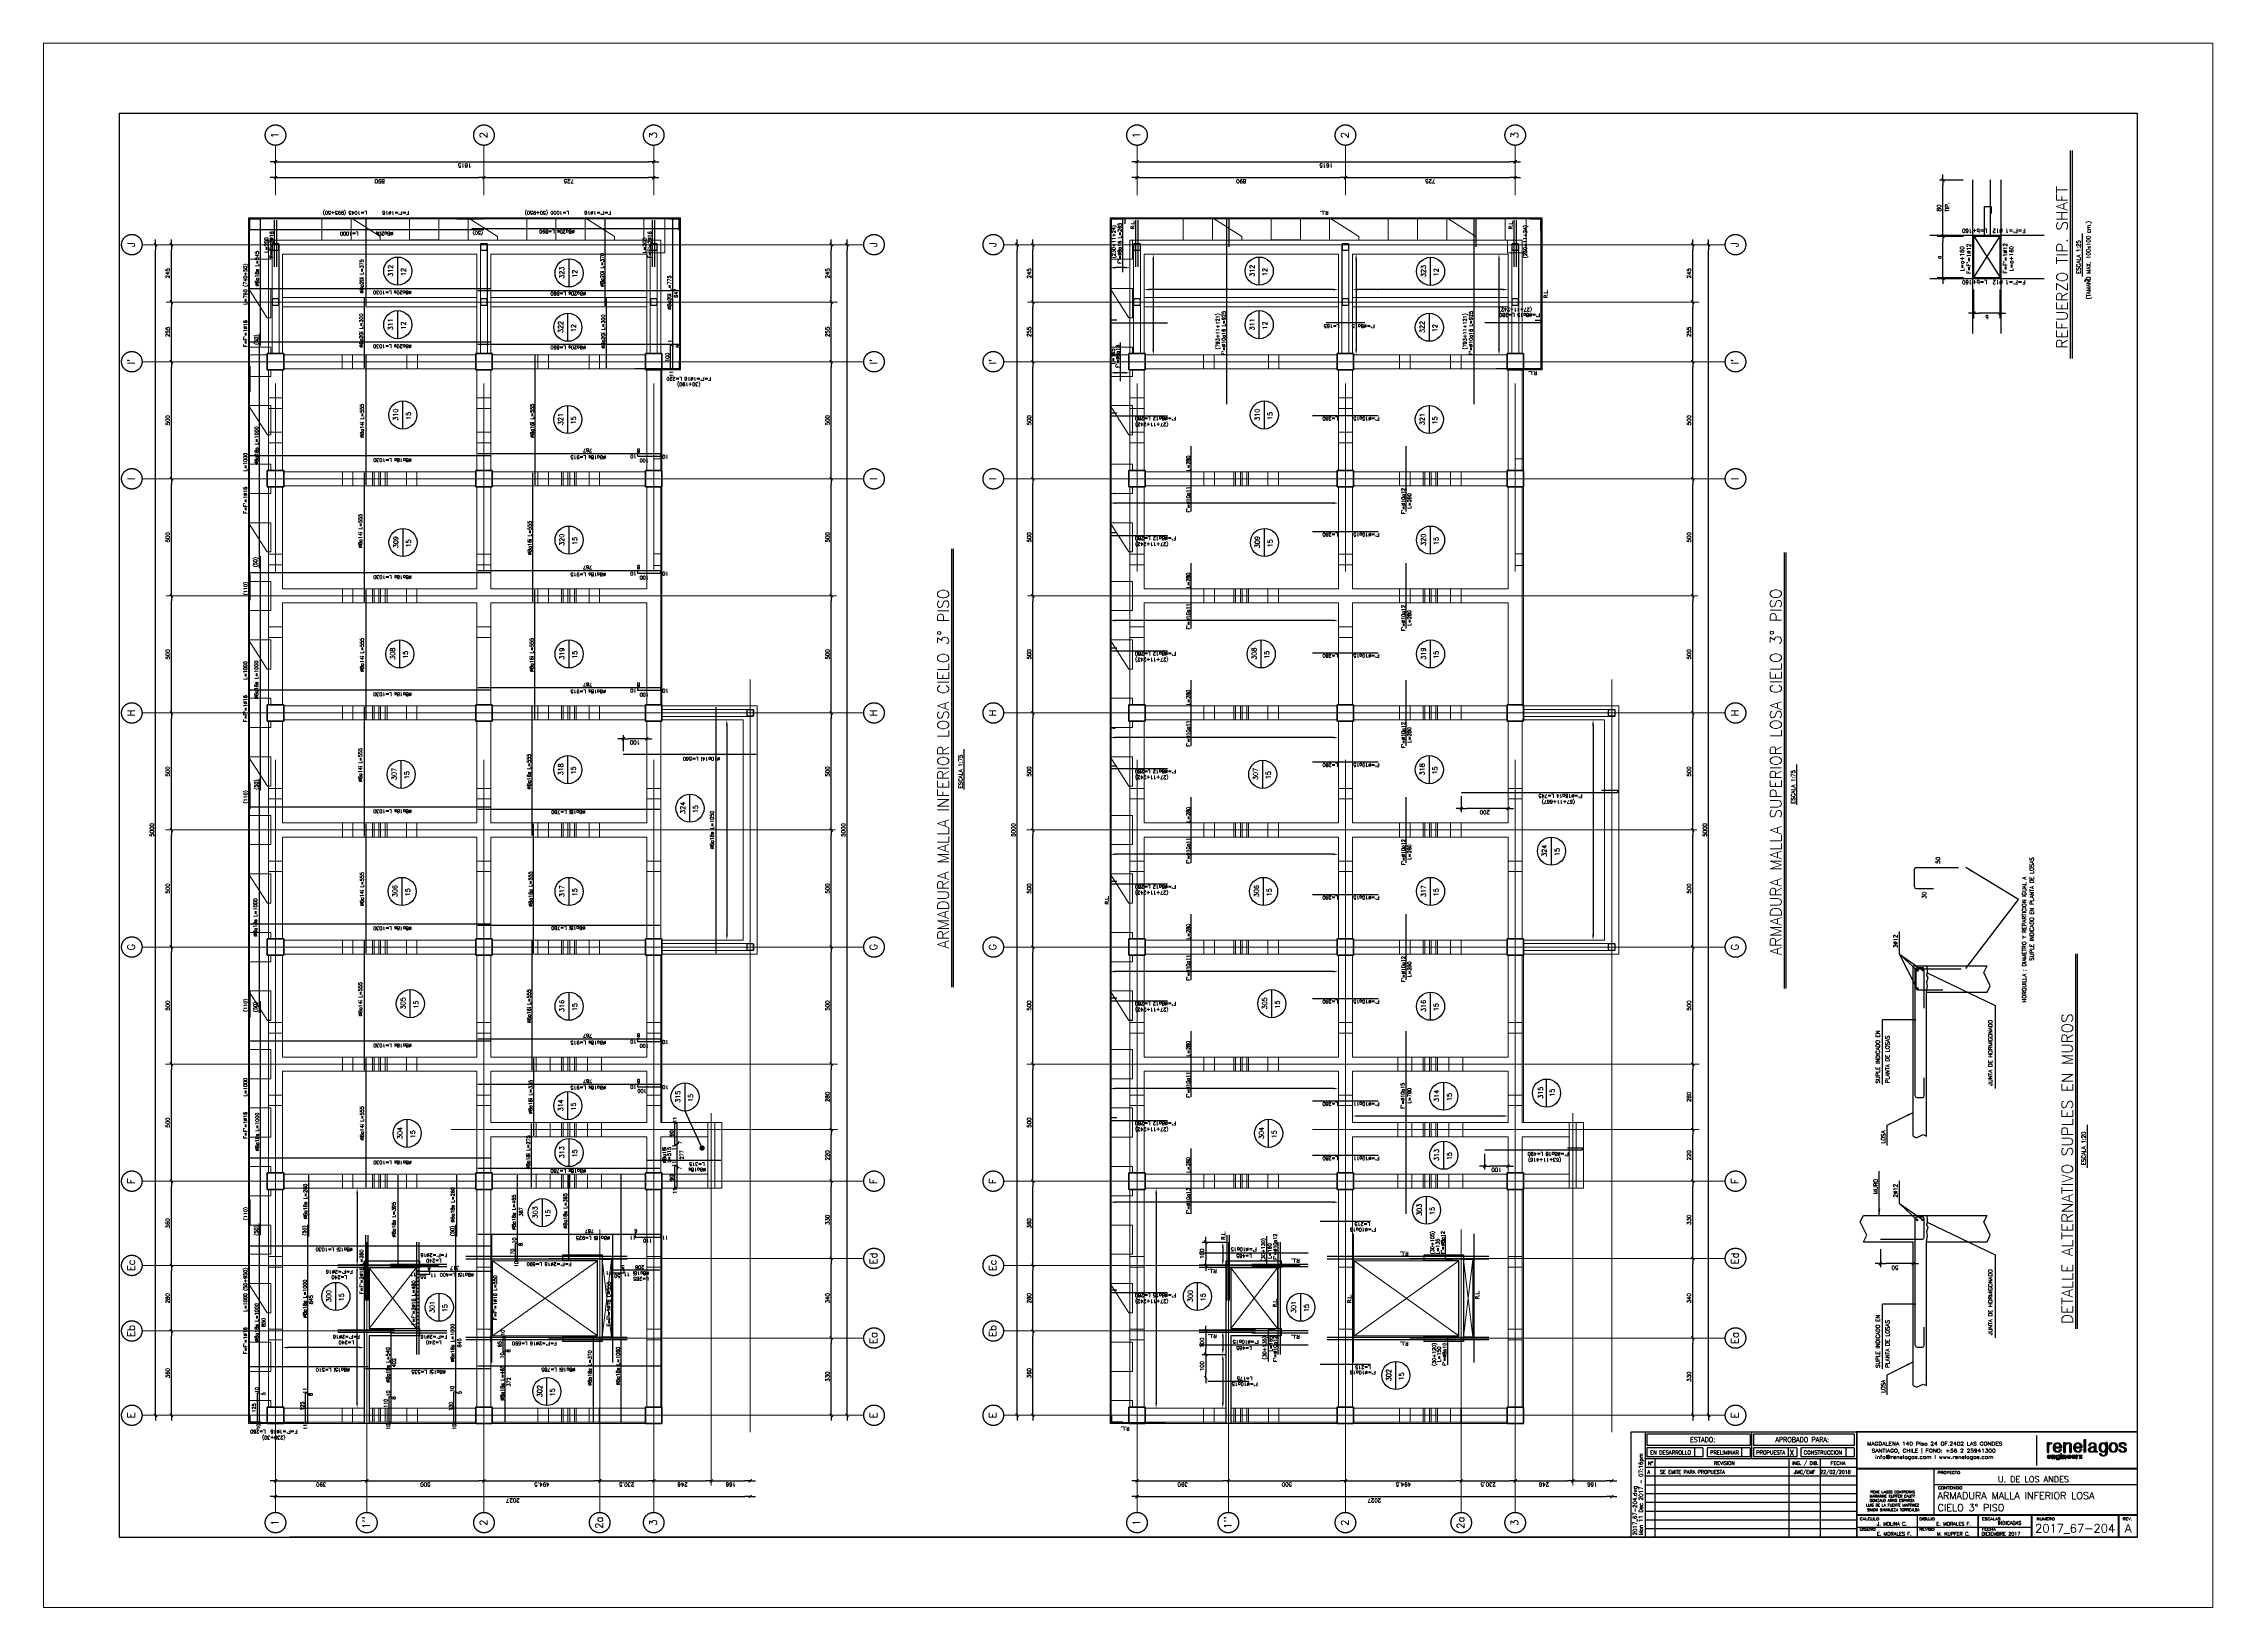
# Paper-space layout 'FORMATO-A0' of a CAD drawing. Extents: x -428 to 807, y -377 to 514.
# The model-space entities are those that its viewports show. They can reach past a viewport. Long polylines and large blocks are cut down to what shows.
import ezdxf
from ezdxf.enums import TextEntityAlignment as Align
from ezdxf.xclip import XClip

# ---------------------------------------------------------------- set-up
doc = ezdxf.new("R2010")
doc.units = 0
doc.header["$LTSCALE"] = 45
doc.header["$MEASUREMENT"] = 0
doc.header["$XCLIPFRAME"] = 0
for name, pattern in [('2017_67-102$0$Grid Line', [2.2225, 1.27, -0.3175, 0.3175, -0.3175]), ('2017_67-102$0$RLE-PROYECCION', [0.71438, 0.47625, -0.23813]), ('DASHED', [0.75, 0.5, -0.25])]:
    doc.linetypes.add(name, pattern=pattern)
doc.layers.get('0').update_dxf_attribs({"linetype": 'CONTINUOUS'})
for name, color, linetype, lineweight in [('2017_67-102$0$A-DETL-HLIN', 3, 'CONTINUOUS', 70), ('2017_67-102$0$RLE-EJE', 3, 'CONTINUOUS', 25), ('2017_67-102$0$RLE-EJES', 1, '2017_67-102$0$Grid Line', 9), ('2017_67-102$0$RLE-LOSA', 3, 'CONTINUOUS', 15), ('2017_67-102$0$RLE-MURO', 3, 'CONTINUOUS', 25), ('2017_67-102$0$RLE-PILAR', 3, 'CONTINUOUS', 50), ('2017_67-102$0$RLE-PROYECCION', 2, '2017_67-102$0$RLE-PROYECCION', 15), ('2017_67-102$0$RLE-VANOS', 1, 'CONTINUOUS', 15), ('2017_67-102$0$RLE-VIGA', 3, 'CONTINUOUS', 15), ('2017_67-102$0$S-COLS-IDEN', 2, 'CONTINUOUS', 9)]:
    doc.layers.add(name, color=color, linetype=linetype, lineweight=lineweight)
for name, color, linetype in [('2017_67-102$0$CONTORNOS', 3, 'CONTINUOUS'), ('2017_67-102$0$FORMATO', 7, 'CONTINUOUS'), ('2017_67-102$0$RLA-CORTES', 5, 'CONTINUOUS'), ('2017_67-102$0$RLA-COTAS', 2, 'CONTINUOUS'), ('2017_67-102$0$RLA-FORMATO', 7, 'CONTINUOUS'), ('2017_67-102$0$RLA-LOGO', 7, 'CONTINUOUS'), ('2017_67-102$0$RLA-TEXTOS1', 9, 'CONTINUOUS'), ('2017_67-102$0$RLA-TEXTOS2', 6, 'CONTINUOUS'), ('fe', 7, 'CONTINUOUS'), ('FORMATO', 7, 'CONTINUOUS'), ('RLA-CORTES', 5, 'CONTINUOUS'), ('RLA-COTAS1', 2, 'CONTINUOUS'), ('RLA-COTAS2', 1, 'CONTINUOUS'), ('RLA-FE', 7, 'CONTINUOUS'), ('RLA-FORMATO', 7, 'CONTINUOUS'), ('RLA-LOGO', 7, 'CONTINUOUS'), ('RLA-LOSAS', 3, 'CONTINUOUS'), ('RLA-TEXTOS-SM', 3, 'CONTINUOUS'), ('RLA-TEXTOS2', 6, 'CONTINUOUS'), ('TEXTOS-SM', 3, 'CONTINUOUS'), ('TEXTOS50A', 3, 'CONTINUOUS')]:
    doc.layers.add(name, color=color, linetype=linetype)
doc.layers.add('VIEW', color=7, linetype='CONTINUOUS', plot=False)
doc.styles.add('2017_67-102$0$DIREC', font='ROMAND', dxfattribs={"width": 1.2})
doc.styles.add('2017_67-102$0$INGCIV', font='ROMAND', dxfattribs={"width": 1.2})
doc.styles.add('2017_67-102$0$ROMAND', font='romand', dxfattribs={"height": 31.5})
doc.styles.add('2017_67-102$0$ROMANS', font='ROMANS.shx', dxfattribs={"height": 16.875})
doc.styles.add('2017_67-102$0$SIETE50', font='ROMAND.SHX', dxfattribs={"height": 31.5})
doc.styles.add('ARM1', font='SIMPLEX', dxfattribs={"oblique": 15, "height": 10})
doc.styles.add('DIREC', font='ROMAND', dxfattribs={"width": 1.2})
doc.styles.add('INGCIV', font='ROMAND', dxfattribs={"width": 1.2})
doc.styles.add('ROMAND', font='romand', dxfattribs={"height": 31.5})
doc.styles.add('ROMANS', font='ROMANS.shx', dxfattribs={"height": 16.875})
doc.styles.add('ROMANS0', font='romans.shx')
doc.styles.add('SIETE50', font='ROMAND.SHX', dxfattribs={"height": 31.5})
doc.dimstyles.new('2017_67-102$0$ING-75', dxfattribs={"dimscale": 75, "dimtxt": 0.27, "dimasz": 0.3, "dimexe": 0, "dimexo": 0, "dimgap": 0.1, "dimtad": 1, "dimdec": 1, "dimzin": 12, "dimdsep": 46, "dimtxsty": '2017_67-102$0$ROMANS', "dimblk": '2017_67-102$0$TICK1', "dimblk1": '2017_67-102$0$TICK1', "dimblk2": '2017_67-102$0$TICK1', "dimcen": 0.09, "dimclrd": 2, "dimclre": 1, "dimclrt": 3, "dimadec": 0, "dimazin": 0, "dimtfac": 1, "dimtdec": 0, "dimtix": 1, "dimtmove": 2, "dimatfit": 3, "dimldrblk": '2017_67-102$0$TICK1', "dimfxl": 0, "dimfxlon": 1, "dimtolj": 1, "dimtzin": 0, "dimarcsym": 0})
doc.dimstyles.new('2017_67-102$0$ING25', dxfattribs={"dimscale": 50, "dimtxt": 0.3, "dimasz": 0.4, "dimexe": 0.2, "dimexo": 1, "dimgap": 0.2, "dimtad": 1, "dimdec": 1, "dimlfac": 0.33333, "dimzin": 12, "dimdsep": 46, "dimtxsty": '2017_67-102$0$ROMANS', "dimblk1": '2017_67-102$0$TICK1', "dimblk2": '2017_67-102$0$TICK1', "dimsah": 1, "dimcen": 0.1, "dimse1": 1, "dimse2": 1, "dimclrd": 2, "dimclre": 4, "dimclrt": 3, "dimadec": 0, "dimazin": 0, "dimtfac": 1, "dimtdec": 1, "dimtix": 1, "dimtmove": 2, "dimatfit": 3, "dimldrblk": '2017_67-102$0$TICK1', "dimfxl": 0.2, "dimtolj": 1, "dimtzin": 12, "dimarcsym": 0})
doc.dimstyles.new('ING', dxfattribs={"dimscale": 50, "dimtxt": 0.27, "dimasz": 0.3, "dimexe": 0.2, "dimexo": 1, "dimgap": 0.1, "dimtad": 1, "dimzin": 12, "dimdsep": 46, "dimtxsty": 'ROMANS', "dimblk1": 'TICK1', "dimblk2": 'TICK1', "dimsah": 1, "dimcen": 0.09, "dimse1": 1, "dimse2": 1, "dimclrd": 2, "dimclre": 4, "dimclrt": 3, "dimadec": 0, "dimazin": 0, "dimtfac": 1, "dimtix": 1, "dimtmove": 2, "dimatfit": 3, "dimldrblk": 'TICK1', "dimfxl": 1, "dimtolj": 1, "dimtzin": 12, "dimarcsym": 0})
doc.dimstyles.new('ING-75', dxfattribs={"dimscale": 75, "dimtxt": 0.27, "dimasz": 0.3, "dimexe": 0, "dimexo": 0, "dimgap": 0.1, "dimtad": 1, "dimdec": 1, "dimzin": 12, "dimdsep": 46, "dimtxsty": 'ROMANS', "dimblk": 'TICK1', "dimblk1": 'TICK1', "dimblk2": 'TICK1', "dimcen": 0.09, "dimclrd": 2, "dimclre": 1, "dimclrt": 3, "dimadec": 0, "dimazin": 0, "dimtfac": 1, "dimtdec": 0, "dimtix": 1, "dimtmove": 2, "dimatfit": 3, "dimldrblk": 'TICK1', "dimfxl": 0, "dimfxlon": 1, "dimtolj": 1, "dimtzin": 0, "dimarcsym": 0})
doc.dimstyles.new('ING50', dxfattribs={"dimscale": 50, "dimtxt": 0.27, "dimasz": 0.3, "dimexe": 0.3, "dimexo": 1, "dimgap": 0.1, "dimtad": 1, "dimdec": 1, "dimzin": 12, "dimdsep": 46, "dimtxsty": 'ROMANS', "dimblk1": 'TICK1', "dimblk2": 'TICK1', "dimsah": 1, "dimcen": 0.09, "dimse1": 1, "dimse2": 1, "dimclrd": 2, "dimclre": 1, "dimclrt": 3, "dimadec": 0, "dimazin": 0, "dimtfac": 1, "dimtdec": 1, "dimtix": 1, "dimtmove": 2, "dimatfit": 3, "dimldrblk": 'TICK1', "dimfxl": 1, "dimtolj": 1, "dimtzin": 12, "dimarcsym": 0})

# ---------------------------------------------------------------- blocks, each defined once
blk = doc.blocks.new('viñeta-rl')
at = {"layer": 'RLA-FORMATO', "color": 2, "linetype": 'Continuous'}
for p, q in [((-797.5, 298.8), (-1441, 298.8)), ((-1441, 298.8), (-1441, -1.2)), ((-1400, 298.8), (-1400, 0)), ((-1395.5, 293.8), (-1395.5, 261.3)), ((-1101.9, 293.8), (-1395.5, 293.8)), ((-1101.9, 261.3), (-1395.5, 261.3)), ((-1395.5, 254.6), (-1395.5, 228.6)), ((-1235.8, 254.6), (-1395.5, 254.6)), ((-1223.8, 254.6), (-1223.8, 228.6)), ((-1101.9, 254.6), (-1223.8, 254.6)), ((-1101.9, 293.8), (-1101.9, 261.3)), ((-805.2, 293.8), (-1092.3, 293.8)), ((-1092.3, 293.8), (-1092.3, 261.3)), ((-805.2, 261.3), (-1092.3, 261.3)), ((-969, 254.6), (-1092.3, 254.6)), ((-805.2, 254.6), (-957, 254.6)), ((-805.2, 293.8), (-805.2, 261.3)), ((-286.2, 289.9), (-286.2, 204.6)), ((-797.5, 223.6), (-1400, 223.6)), ((-797.5, 198.6), (-1400, 198.6)), ((-1235.8, 228.6), (-1395.5, 228.6)), ((-1372.5, 223.6), (-1372.5, 0)), ((-1101.9, 228.6), (-1223.8, 228.6)), ((-969, 228.6), (-1092.3, 228.6)), ((-991.5, 223.6), (-991.5, 0)), ((-805.2, 228.6), (-957, 228.6)), ((-902.5, 223.6), (-902.5, 0)), ((-578.3, 195.3), (-578.3, 63.3)), ((-797.5, 173.6), (-1400, 173.6)), ((-797.5, 148.6), (-1400, 148.6)), ((-797.5, 123.6), (-1400, 123.6)), ((-578.3, 149.8), (0, 149.8)), ((-797.5, 98.6), (-1400, 98.6)), ((-795.7, 73.6), (-1398.2, 73.6)), ((-625, 0), (-625, 63.3)), ((-797.5, 48.6), (-1400, 48.6)), ((-797.5, 23.6), (-1400, 23.6)), ((-797.5, 28.8), (-300, 28.8))]:
    blk.add_line(p, q, dxfattribs=at)
at = {"layer": 'RLA-FORMATO', "color": 2}
for p, q in [((-1260, 254.6), (-1260, 228.6)), ((-1235.8, 254.6), (-1235.8, 228.6)), ((-1126.1, 254.6), (-1126.1, 228.6)), ((-1101.9, 254.6), (-1101.9, 228.6)), ((-1092.3, 254.6), (-1092.3, 228.6)), ((-993.2, 254.6), (-993.2, 228.6)), ((-969, 254.6), (-969, 228.6)), ((-957, 254.6), (-957, 228.6)), ((-829.4, 254.6), (-829.4, 228.6)), ((-805.2, 254.6), (-805.2, 228.6))]:
    blk.add_line(p, q, dxfattribs=at)
at = {"layer": 'RLA-FORMATO', "color": 3}
blk.add_line((-1097.1, 223.6), (-1097.1, 298.8), dxfattribs=at)
at = {"layer": 'RLA-FORMATO', "color": 5, "const_width": 5}
for points in [[(0, 300), (-797.5, 300), (-797.5, 0)], [(0, 195.3), (-797.5, 195.3)], [(0, 63.3), (-797.5, 63.3)], [(-452.5, 0), (-452.5, 63.3)], [(-300, 0), (-300, 63.3)], [(-52.5, 0), (-52.5, 63.3)]]:
    blk.add_lwpolyline(points, dxfattribs=at)
at = {"layer": 'RLA-LOGO', "color": 9, "true_color": 0xc0c0c0}
for p, q in [((-255.3, 241.7), (-255.3, 269.6)), ((-255.3, 241.7), (-255.3, 269.6)), ((-255.3, 269.6), (-251.3, 269.6)), ((-255.2, 241.7), (-255.2, 269.6)), ((-255.2, 241.7), (-255.2, 269.6)), ((-255.1, 241.7), (-255.1, 269.6)), ((-255.1, 241.7), (-255.1, 269.6)), ((-255, 241.7), (-255, 269.6)), ((-255, 241.7), (-255, 269.6)), ((-255, 241.7), (-255, 269.6)), ((-254.9, 241.7), (-254.9, 269.6)), ((-254.9, 241.7), (-254.9, 269.6)), ((-254.8, 241.7), (-254.8, 269.6)), ((-254.8, 241.7), (-254.8, 269.6)), ((-254.7, 241.7), (-254.7, 269.6)), ((-254.7, 241.7), (-254.7, 269.6)), ((-254.6, 241.7), (-254.6, 269.6)), ((-254.6, 241.7), (-254.6, 269.6)), ((-254.5, 241.7), (-254.5, 269.6)), ((-254.5, 241.7), (-254.5, 269.6)), ((-254.5, 241.7), (-254.5, 269.6)), ((-254.4, 241.7), (-254.4, 269.6)), ((-254.4, 241.7), (-254.4, 269.6)), ((-254.3, 241.7), (-254.3, 269.6)), ((-254.3, 241.7), (-254.3, 269.6)), ((-254.2, 241.7), (-254.2, 269.6)), ((-254.2, 241.7), (-254.2, 269.6)), ((-254.1, 241.7), (-254.1, 269.6)), ((-254.1, 241.7), (-254.1, 269.6)), ((-254.1, 241.7), (-254.1, 269.6)), ((-254, 241.7), (-254, 269.6)), ((-254, 241.7), (-254, 269.6)), ((-253.9, 241.7), (-253.9, 269.6)), ((-253.9, 241.7), (-253.9, 269.6)), ((-253.8, 241.7), (-253.8, 269.6)), ((-253.8, 241.7), (-253.8, 269.6)), ((-253.7, 241.7), (-253.7, 269.6)), ((-253.7, 241.7), (-253.7, 269.6)), ((-253.6, 241.7), (-253.6, 269.6)), ((-253.6, 241.7), (-253.6, 269.6)), ((-253.6, 241.7), (-253.6, 269.6)), ((-253.5, 241.7), (-253.5, 269.6)), ((-253.5, 241.7), (-253.5, 269.6)), ((-253.4, 241.7), (-253.4, 269.6)), ((-253.4, 241.7), (-253.4, 269.6)), ((-253.3, 241.7), (-253.3, 269.6)), ((-253.3, 241.7), (-253.3, 269.6)), ((-253.2, 241.7), (-253.2, 269.6)), ((-253.2, 241.7), (-253.2, 269.6)), ((-253.2, 241.7), (-253.2, 269.6)), ((-253.1, 241.7), (-253.1, 269.6)), ((-253.1, 241.7), (-253.1, 269.6)), ((-253, 241.7), (-253, 269.6)), ((-253, 241.7), (-253, 269.6)), ((-252.9, 241.7), (-252.9, 269.6)), ((-252.9, 241.7), (-252.9, 269.6)), ((-252.8, 241.7), (-252.8, 269.6)), ((-252.8, 241.7), (-252.8, 269.6)), ((-252.7, 241.7), (-252.7, 269.6)), ((-252.7, 241.7), (-252.7, 269.6)), ((-252.7, 241.7), (-252.7, 269.6)), ((-252.6, 241.7), (-252.6, 269.6)), ((-252.6, 241.7), (-252.6, 269.6)), ((-252.5, 241.7), (-252.5, 269.6)), ((-252.5, 241.7), (-252.5, 269.6)), ((-252.4, 241.7), (-252.4, 269.6)), ((-252.4, 241.7), (-252.4, 269.6)), ((-252.3, 241.7), (-252.3, 269.6)), ((-252.3, 241.7), (-252.3, 269.6)), ((-252.3, 241.7), (-252.3, 269.6)), ((-252.2, 241.7), (-252.2, 269.6)), ((-252.2, 241.7), (-252.2, 269.6)), ((-252.1, 241.7), (-252.1, 269.6)), ((-252.1, 241.7), (-252.1, 269.6)), ((-252, 241.7), (-252, 269.6)), ((-252, 241.7), (-252, 269.6)), ((-251.9, 241.7), (-251.9, 269.6)), ((-251.9, 241.7), (-251.9, 269.6)), ((-251.8, 241.7), (-251.8, 269.6)), ((-251.8, 241.7), (-251.8, 269.6)), ((-251.8, 241.7), (-251.8, 269.6)), ((-251.7, 241.7), (-251.7, 269.6)), ((-251.7, 241.7), (-251.7, 269.6)), ((-251.6, 241.7), (-251.6, 269.6)), ((-251.6, 241.7), (-251.6, 269.6)), ((-251.5, 241.7), (-251.5, 269.6)), ((-251.5, 241.7), (-251.5, 269.6)), ((-251.4, 241.7), (-251.4, 269.6)), ((-251.4, 241.7), (-251.4, 269.6)), ((-251.4, 241.7), (-251.4, 269.6)), ((-251.3, 269.6), (-251.3, 266.3)), ((-251.3, 241.7), (-251.3, 269.6)), ((-251.3, 266.3), (-251.1, 266.3)), ((-251.3, 259.9), (-251.3, 266.3)), ((-251.2, 260.3), (-251.2, 266.3)), ((-251.2, 260.5), (-251.2, 266.3)), ((-251.1, 260.9), (-251.1, 266.4)), ((-251.1, 260.7), (-251.1, 266.3)), ((-251, 261.2), (-251, 266.6)), ((-251, 261.1), (-251, 266.5)), ((-250.9, 261.6), (-250.9, 266.8)), ((-250.9, 261.5), (-250.9, 266.7)), ((-250.9, 261.4), (-250.9, 266.6)), ((-250.8, 261.7), (-250.8, 266.9)), ((-250.8, 261.8), (-250.8, 266.9)), ((-250.7, 262), (-250.7, 267.1)), ((-250.7, 261.9), (-250.7, 267)), ((-250.6, 262.2), (-250.6, 267.2)), ((-250.6, 262.1), (-250.6, 267.1)), ((-250.5, 262.5), (-250.5, 267.4)), ((-250.5, 262.3), (-250.5, 267.3)), ((-250.5, 262.4), (-250.5, 267.3)), ((-250.4, 262.6), (-250.4, 267.5)), ((-250.4, 262.5), (-250.4, 267.4)), ((-250.3, 262.8), (-250.3, 267.6)), ((-250.3, 262.7), (-250.3, 267.5)), ((-250.2, 262.8), (-250.2, 267.7)), ((-250.2, 262.9), (-250.2, 267.7)), ((-250.1, 263), (-250.1, 267.8)), ((-250.1, 263), (-250.1, 267.8)), ((-250, 263.2), (-250, 268)), ((-250, 263.1), (-250, 267.9)), ((-250, 263.2), (-250, 267.9)), ((-249.9, 263.3), (-249.9, 268)), ((-249.9, 263.3), (-249.9, 268)), ((-249.8, 263.4), (-249.8, 268.1)), ((-249.8, 263.4), (-249.8, 268.1)), ((-249.7, 263.5), (-249.7, 268.2)), ((-249.7, 263.5), (-249.7, 268.2)), ((-249.6, 263.6), (-249.6, 268.3)), ((-249.6, 263.6), (-249.6, 268.3)), ((-249.6, 263.7), (-249.6, 268.3)), ((-249.5, 263.7), (-249.5, 268.4)), ((-249.5, 263.8), (-249.5, 268.4)), ((-249.4, 263.8), (-249.4, 268.5)), ((-249.4, 263.9), (-249.4, 268.5)), ((-249.3, 264), (-249.3, 268.6)), ((-249.3, 263.9), (-249.3, 268.5)), ((-249.2, 264), (-249.2, 268.6)), ((-249.2, 264.1), (-249.2, 268.6)), ((-249.1, 264.1), (-249.1, 268.7)), ((-249.1, 264.1), (-249.1, 268.7)), ((-249.1, 264.2), (-249.1, 268.7)), ((-249, 264.2), (-249, 268.8)), ((-249, 264.3), (-249, 268.8)), ((-248.9, 264.3), (-248.9, 268.9)), ((-248.9, 264.3), (-248.9, 268.8)), ((-248.8, 264.4), (-248.8, 268.9)), ((-248.8, 264.4), (-248.8, 268.9)), ((-248.7, 264.4), (-248.7, 269)), ((-248.7, 264.5), (-248.7, 269)), ((-248.7, 264.5), (-248.7, 269)), ((-248.6, 264.6), (-248.6, 269.1)), ((-248.6, 264.5), (-248.6, 269)), ((-248.5, 264.6), (-248.5, 269.1)), ((-248.5, 264.6), (-248.5, 269.1)), ((-248.4, 264.7), (-248.4, 269.2)), ((-248.4, 264.7), (-248.4, 269.1)), ((-248.3, 264.7), (-248.3, 269.2)), ((-248.3, 264.7), (-248.3, 269.2)), ((-248.2, 264.8), (-248.2, 269.3)), ((-248.2, 264.8), (-248.2, 269.3)), ((-248.2, 264.8), (-248.2, 269.2)), ((-248.1, 264.9), (-248.1, 269.3)), ((-248.1, 264.9), (-248.1, 269.3)), ((-248, 264.9), (-248, 269.4)), ((-248, 264.9), (-248, 269.4)), ((-247.9, 265), (-247.9, 269.4)), ((-247.9, 265), (-247.9, 269.4)), ((-247.8, 265), (-247.8, 269.5)), ((-247.8, 265.1), (-247.8, 269.5)), ((-247.8, 265), (-247.8, 269.4)), ((-247.7, 265.1), (-247.7, 269.5)), ((-247.7, 265.1), (-247.7, 269.5)), ((-247.6, 265.1), (-247.6, 269.5)), ((-247.6, 265.1), (-247.6, 269.5)), ((-247.5, 265.2), (-247.5, 269.6)), ((-247.5, 265.2), (-247.5, 269.6)), ((-247.4, 265.2), (-247.4, 269.6)), ((-247.4, 265.2), (-247.4, 269.6)), ((-247.3, 265.3), (-247.3, 269.7)), ((-247.3, 265.2), (-247.3, 269.6)), ((-247.3, 265.3), (-247.3, 269.6)), ((-247.2, 265.3), (-247.2, 269.7)), ((-247.2, 265.3), (-247.2, 269.7)), ((-247.1, 265.3), (-247.1, 269.7)), ((-247.1, 265.4), (-247.1, 269.7)), ((-247, 265.4), (-247, 269.8)), ((-247, 265.4), (-247, 269.7)), ((-246.9, 265.4), (-246.9, 269.8)), ((-246.9, 265.4), (-246.9, 269.8)), ((-246.9, 265.4), (-246.9, 269.8)), ((-246.8, 265.4), (-246.8, 269.8)), ((-246.8, 265.5), (-246.8, 269.8)), ((-246.7, 265.5), (-246.7, 269.8)), ((-246.7, 265.5), (-246.7, 269.8)), ((-246.6, 265.5), (-246.6, 269.9)), ((-246.6, 265.5), (-246.6, 269.8)), ((-246.5, 265.5), (-246.5, 269.9)), ((-246.5, 265.5), (-246.5, 269.9)), ((-246.4, 265.6), (-246.4, 269.9)), ((-246.4, 265.6), (-246.4, 269.9)), ((-246.4, 265.6), (-246.4, 269.9)), ((-246.3, 265.6), (-246.3, 269.9)), ((-246.3, 265.6), (-246.3, 269.9)), ((-246.2, 265.6), (-246.2, 269.9)), ((-246.2, 265.6), (-246.2, 269.9)), ((-246.1, 265.6), (-246.1, 269.9)), ((-246.1, 265.6), (-246.1, 269.9)), ((-246, 265.6), (-246, 270)), ((-246, 265.7), (-246, 270)), ((-246, 265.7), (-246, 270)), ((-245.9, 265.7), (-245.9, 270)), ((-245.9, 265.7), (-245.9, 270)), ((-245.8, 265.7), (-245.8, 270)), ((-245.8, 265.7), (-245.8, 270)), ((-245.7, 265.7), (-245.7, 270)), ((-245.7, 265.7), (-245.7, 270)), ((-245.6, 265.7), (-245.6, 270)), ((-245.6, 265.7), (-245.6, 270)), ((-245.5, 265.7), (-245.5, 270)), ((-245.5, 265.7), (-245.5, 270)), ((-245.5, 265.7), (-245.5, 270)), ((-245.4, 265.7), (-245.4, 270)), ((-245.4, 265.7), (-245.4, 270)), ((-245.3, 265.7), (-245.3, 270)), ((-245.3, 265.7), (-245.3, 270)), ((-245.2, 265.8), (-245.2, 270)), ((-245.2, 265.8), (-245.2, 270)), ((-245.1, 265.8), (-245.1, 270)), ((-245.1, 265.8), (-245.1, 270)), ((-245.1, 265.8), (-245.1, 270)), ((-245, 265.8), (-245, 270)), ((-245, 265.8), (-245, 270)), ((-244.9, 265.8), (-244.9, 270)), ((-244.9, 265.8), (-244.9, 270)), ((-244.8, 265.8), (-244.8, 270)), ((-244.8, 265.8), (-244.8, 270)), ((-244.7, 265.8), (-244.7, 270)), ((-244.7, 265.8), (-244.7, 270)), ((-244.6, 265.8), (-244.6, 270)), ((-244.6, 265.8), (-244.6, 270)), ((-244.6, 265.8), (-244.6, 270)), ((-244.5, 265.8), (-244.5, 270)), ((-244.5, 265.8), (-244.5, 270)), ((-244.4, 265.8), (-244.4, 270)), ((-244.4, 265.8), (-244.4, 270)), ((-244.3, 265.8), (-244.3, 270)), ((-244.3, 265.7), (-244.3, 270)), ((-244.2, 265.7), (-244.2, 270)), ((-244.2, 265.7), (-244.2, 270)), ((-244.2, 265.7), (-244.2, 270)), ((-244.1, 265.7), (-244.1, 269.9)), ((-244.1, 265.7), (-244.1, 269.9)), ((-244, 265.7), (-244, 269.9)), ((-244, 265.7), (-244, 269.9)), ((-243.9, 265.7), (-243.9, 269.9)), ((-243.9, 265.7), (-243.9, 269.9)), ((-243.8, 265.7), (-243.8, 269.9)), ((-243.8, 265.7), (-243.8, 269.9)), ((-243.7, 265.7), (-243.7, 269.9)), ((-243.7, 265.7), (-243.7, 269.9)), ((-243.7, 265.7), (-243.7, 269.9)), ((-243.6, 265.7), (-243.6, 269.9)), ((-243.6, 265.6), (-243.6, 269.8)), ((-243.5, 265.6), (-243.5, 269.8)), ((-243.5, 265.6), (-243.5, 269.8)), ((-243.4, 265.6), (-243.4, 269.8)), ((-243.4, 265.6), (-243.4, 269.8)), ((-243.3, 265.6), (-243.3, 269.8)), ((-243.3, 265.6), (-243.3, 269.8)), ((-243.3, 265.6), (-243.3, 269.8)), ((-243.2, 265.6), (-243.2, 269.8)), ((-243.2, 265.6), (-243.2, 269.7)), ((-243.1, 265.5), (-243.1, 269.7)), ((-243.1, 265.5), (-243.1, 269.7)), ((-243, 265.5), (-243, 269.7)), ((-243, 265.5), (-243, 269.7)), ((-242.9, 265.5), (-242.9, 269.7)), ((-242.9, 265.5), (-242.9, 269.6)), ((-242.8, 265.5), (-242.8, 269.6)), ((-242.8, 265.5), (-242.8, 269.6)), ((-242.8, 265.4), (-242.8, 269.6)), ((-242.7, 265.4), (-242.7, 269.6)), ((-242.7, 265.4), (-242.7, 269.6)), ((-242.6, 265.4), (-242.6, 269.6)), ((-242.6, 265.4), (-242.6, 269.5)), ((-242.6, 265.4), (-242.6, 269.5)), ((-239, 257.2), (-239, 253.7)), ((-239, 256.8), (-239, 254.2)), ((-238.9, 257.9), (-238.9, 252.9)), ((-238.9, 257.6), (-238.9, 253.2)), ((-238.8, 258.4), (-238.8, 252.2)), ((-238.8, 258.1), (-238.8, 252.5)), ((-238.7, 258.8), (-238.7, 251.7)), ((-238.7, 258.6), (-238.7, 251.9)), ((-238.6, 259.4), (-238.6, 251)), ((-238.6, 259.2), (-238.6, 251.2)), ((-238.6, 259), (-238.6, 251.4)), ((-238.5, 259.8), (-238.5, 250.6)), ((-238.5, 259.6), (-238.5, 250.8)), ((-238.4, 260.2), (-238.4, 250.3)), ((-238.4, 260), (-238.4, 250.5)), ((-238.3, 260.5), (-238.3, 250)), ((-238.3, 260.4), (-238.3, 250.2)), ((-238.2, 261), (-238.2, 249.6)), ((-238.2, 260.9), (-238.2, 249.7)), ((-238.2, 260.7), (-238.2, 249.9)), ((-238.1, 261.3), (-238.1, 249.4)), ((-238.1, 261.2), (-238.1, 249.5)), ((-238, 261.6), (-238, 249.1)), ((-238, 261.5), (-238, 249.2)), ((-237.9, 261.9), (-237.9, 248.9)), ((-237.9, 261.7), (-237.9, 249)), ((-237.8, 262.1), (-237.8, 248.7)), ((-237.8, 262), (-237.8, 248.8)), ((-237.7, 262.4), (-237.7, 248.4)), ((-237.7, 262.3), (-237.7, 248.5)), ((-237.7, 262.2), (-237.7, 248.6)), ((-237.6, 262.6), (-237.6, 248.2)), ((-237.6, 262.5), (-237.6, 248.3)), ((-237.5, 262.8), (-237.5, 248)), ((-237.5, 262.7), (-237.5, 248)), ((-237.4, 263), (-237.4, 247.8)), ((-237.4, 262.9), (-237.4, 247.9)), ((-237.3, 263.3), (-237.3, 247.5)), ((-237.3, 263.2), (-237.3, 247.6)), ((-237.3, 263.1), (-237.3, 247.7)), ((-237.2, 263.5), (-237.2, 247.3)), ((-237.2, 263.4), (-237.2, 247.4)), ((-237.1, 263.6), (-237.1, 247.2)), ((-237.1, 263.6), (-237.1, 247.1)), ((-237, 263.8), (-237, 247)), ((-237, 263.7), (-237, 247)), ((-236.9, 263.9), (-236.9, 246.9)), ((-236.9, 263.9), (-236.9, 246.8)), ((-236.8, 264.2), (-236.8, 246.6)), ((-236.8, 264.1), (-236.8, 246.6)), ((-236.8, 264), (-236.8, 246.7)), ((-236.7, 264.3), (-236.7, 246.4)), ((-236.7, 264.2), (-236.7, 246.5)), ((-236.6, 264.4), (-236.6, 246.4)), ((-236.6, 264.4), (-236.6, 246.3)), ((-236.5, 264.6), (-236.5, 246.1)), ((-236.5, 264.5), (-236.5, 246.2)), ((-236.4, 264.8), (-236.4, 245.9)), ((-236.4, 264.7), (-236.4, 246)), ((-236.4, 264.6), (-236.4, 246.1)), ((-236.3, 264.9), (-236.3, 245.8)), ((-236.3, 264.8), (-236.3, 245.9)), ((-236.2, 265), (-236.2, 245.7)), ((-236.2, 264.9), (-236.2, 245.8)), ((-236.1, 265.1), (-236.1, 245.6)), ((-236.1, 265.1), (-236.1, 245.6)), ((-236, 265.2), (-236, 245.5)), ((-236, 265.2), (-236, 245.5)), ((-235.9, 265.4), (-235.9, 245.3)), ((-235.9, 265.4), (-235.9, 245.3)), ((-235.9, 265.3), (-235.9, 245.4)), ((-235.8, 265.5), (-235.8, 245.2)), ((-235.8, 265.5), (-235.8, 245.2)), ((-235.7, 265.6), (-235.7, 245.1)), ((-235.7, 265.6), (-235.7, 245.1)), ((-235.6, 265.8), (-235.6, 245)), ((-235.6, 265.7), (-235.6, 245)), ((-235.5, 265.9), (-235.5, 244.9)), ((-235.5, 265.9), (-235.5, 244.8)), ((-235.5, 265.8), (-235.5, 244.9)), ((-235.4, 266), (-235.4, 244.8)), ((-235.4, 266), (-235.4, 244.7)), ((-235.3, 266.1), (-235.3, 244.7)), ((-235.3, 266.1), (-235.3, 244.6)), ((-235.2, 266.2), (-235.2, 244.6)), ((-235.2, 266.2), (-235.2, 244.5)), ((-235.1, 266.3), (-235.1, 244.5)), ((-235.1, 266.3), (-235.1, 244.4)), ((-235, 266.5), (-235, 254.5)), ((-235, 266.4), (-235, 244.4)), ((-235, 266.4), (-235, 244.3)), ((-235, 254.5), (-215.3, 254.5)), ((-235, 253.8), (-235, 244.3)), ((-234.9, 266.5), (-234.9, 254.5)), ((-234.9, 266.5), (-234.9, 254.5)), ((-234.9, 253.2), (-234.9, 244.3)), ((-234.9, 252.8), (-234.9, 244.2)), ((-234.8, 266.6), (-234.8, 254.5)), ((-234.8, 266.6), (-234.8, 254.5)), ((-234.8, 257.9), (-219.5, 257.9)), ((-234.8, 252.4), (-234.8, 244.2)), ((-234.8, 252.1), (-234.8, 244.1)), ((-234.7, 266.7), (-234.7, 254.5)), ((-234.7, 266.7), (-234.7, 258.2)), ((-234.7, 257.9), (-234.7, 254.5)), ((-234.7, 251.9), (-234.7, 244.1)), ((-234.7, 251.6), (-234.7, 244)), ((-234.6, 266.8), (-234.6, 258.4)), ((-234.6, 266.8), (-234.6, 258.6)), ((-234.6, 266.8), (-234.6, 258.8)), ((-234.6, 257.9), (-234.6, 254.5)), ((-234.6, 257.9), (-234.6, 254.5)), ((-234.6, 257.9), (-234.6, 254.5)), ((-234.6, 251.4), (-234.6, 244)), ((-234.6, 251.2), (-234.6, 244)), ((-234.6, 251.1), (-234.6, 243.9)), ((-234.5, 266.9), (-234.5, 259)), ((-234.5, 266.9), (-234.5, 259.2)), ((-234.5, 257.9), (-234.5, 254.5)), ((-234.5, 257.9), (-234.5, 254.5)), ((-234.5, 250.9), (-234.5, 243.9)), ((-234.5, 250.7), (-234.5, 243.8)), ((-234.4, 267), (-234.4, 259.4)), ((-234.4, 267), (-234.4, 259.5)), ((-234.4, 257.9), (-234.4, 254.5)), ((-234.4, 257.9), (-234.4, 254.5)), ((-234.4, 250.6), (-234.4, 243.8)), ((-234.4, 250.5), (-234.4, 243.8)), ((-234.3, 267.1), (-234.3, 259.8)), ((-234.3, 267), (-234.3, 259.7)), ((-234.3, 257.9), (-234.3, 254.5)), ((-234.3, 257.9), (-234.3, 254.5)), ((-234.3, 250.4), (-234.3, 243.7)), ((-234.3, 250.2), (-234.3, 243.7)), ((-234.2, 267.2), (-234.2, 260.1)), ((-234.2, 267.1), (-234.2, 260)), ((-234.2, 257.9), (-234.2, 254.5)), ((-234.2, 257.9), (-234.2, 254.5)), ((-234.2, 250.1), (-234.2, 243.6)), ((-234.2, 250), (-234.2, 243.6)), ((-234.1, 267.3), (-234.1, 260.5)), ((-234.1, 267.2), (-234.1, 260.2)), ((-234.1, 267.2), (-234.1, 260.4)), ((-234.1, 257.9), (-234.1, 254.5)), ((-234.1, 257.9), (-234.1, 254.5)), ((-234.1, 257.9), (-234.1, 254.5)), ((-234.1, 249.9), (-234.1, 243.6)), ((-234.1, 249.8), (-234.1, 243.5)), ((-234.1, 249.7), (-234.1, 243.5)), ((-234, 267.4), (-234, 260.7)), ((-234, 267.3), (-234, 260.6)), ((-234, 257.9), (-234, 254.5)), ((-234, 257.9), (-234, 254.5)), ((-234, 249.6), (-234, 243.5)), ((-234, 249.5), (-234, 243.4)), ((-233.9, 267.4), (-233.9, 260.8)), ((-233.9, 267.4), (-233.9, 261)), ((-233.9, 257.9), (-233.9, 254.5)), ((-233.9, 257.9), (-233.9, 254.5)), ((-233.9, 249.4), (-233.9, 243.4)), ((-233.9, 249.3), (-233.9, 243.4)), ((-233.8, 267.5), (-233.8, 261.1)), ((-233.8, 267.5), (-233.8, 261.2)), ((-233.8, 257.9), (-233.8, 254.5)), ((-233.8, 257.9), (-233.8, 254.5)), ((-233.8, 249.2), (-233.8, 243.3)), ((-233.8, 249.2), (-233.8, 243.3)), ((-233.7, 267.6), (-233.7, 261.4)), ((-233.7, 267.6), (-233.7, 261.5)), ((-233.7, 267.5), (-233.7, 261.3)), ((-233.7, 257.9), (-233.7, 254.5)), ((-233.7, 257.9), (-233.7, 254.5)), ((-233.7, 257.9), (-233.7, 254.5)), ((-233.7, 249.1), (-233.7, 243.3)), ((-233.7, 249), (-233.7, 243.2)), ((-233.7, 248.9), (-233.7, 243.2)), ((-233.6, 267.7), (-233.6, 261.7)), ((-233.6, 267.6), (-233.6, 261.6)), ((-233.6, 257.9), (-233.6, 254.5)), ((-233.6, 257.9), (-233.6, 254.5)), ((-233.6, 248.8), (-233.6, 243.2)), ((-233.6, 248.8), (-233.6, 243.1)), ((-233.5, 267.7), (-233.5, 261.8)), ((-233.5, 267.7), (-233.5, 261.9)), ((-233.5, 257.9), (-233.5, 254.5)), ((-233.5, 257.9), (-233.5, 254.5)), ((-233.5, 248.7), (-233.5, 243.1)), ((-233.5, 248.6), (-233.5, 243.1)), ((-233.4, 267.8), (-233.4, 261.9)), ((-233.4, 267.8), (-233.4, 262)), ((-233.4, 257.9), (-233.4, 254.5)), ((-233.4, 257.9), (-233.4, 254.5)), ((-233.4, 248.5), (-233.4, 243)), ((-233.4, 248.5), (-233.4, 243)), ((-233.3, 267.8), (-233.3, 262.1)), ((-233.3, 267.8), (-233.3, 262.2)), ((-233.3, 257.9), (-233.3, 254.5)), ((-233.3, 257.9), (-233.3, 254.5)), ((-233.3, 248.4), (-233.3, 243)), ((-233.3, 248.3), (-233.3, 242.9)), ((-233.2, 267.9), (-233.2, 262.3)), ((-233.2, 267.9), (-233.2, 262.3)), ((-233.2, 267.9), (-233.2, 262.4)), ((-233.2, 257.9), (-233.2, 254.5)), ((-233.2, 257.9), (-233.2, 254.5)), ((-233.2, 257.9), (-233.2, 254.5)), ((-233.2, 248.3), (-233.2, 242.9)), ((-233.2, 248.2), (-233.2, 242.9)), ((-233.2, 248.1), (-233.2, 242.8)), ((-233.1, 268), (-233.1, 262.5)), ((-233.1, 268), (-233.1, 262.6)), ((-233.1, 257.9), (-233.1, 254.5)), ((-233.1, 257.9), (-233.1, 254.5)), ((-233.1, 248.1), (-233.1, 242.8)), ((-233.1, 248), (-233.1, 242.8)), ((-233, 268.1), (-233, 262.7)), ((-233, 268), (-233, 262.6)), ((-233, 257.9), (-233, 254.5)), ((-233, 257.9), (-233, 254.5)), ((-233, 247.9), (-233, 242.7)), ((-233, 247.9), (-233, 242.7)), ((-232.9, 268.1), (-232.9, 262.8)), ((-232.9, 268.1), (-232.9, 262.8)), ((-232.9, 257.9), (-232.9, 254.5)), ((-232.9, 257.9), (-232.9, 254.5)), ((-232.9, 247.8), (-232.9, 242.7)), ((-232.9, 247.8), (-232.9, 242.7)), ((-232.8, 268.2), (-232.8, 263)), ((-232.8, 268.2), (-232.8, 263)), ((-232.8, 268.1), (-232.8, 262.9)), ((-232.8, 257.9), (-232.8, 254.5)), ((-232.8, 257.9), (-232.8, 254.5)), ((-232.8, 257.9), (-232.8, 254.5)), ((-232.8, 247.7), (-232.8, 242.6)), ((-232.8, 247.6), (-232.8, 242.6)), ((-232.8, 247.6), (-232.8, 242.6)), ((-232.7, 268.2), (-232.7, 263.1)), ((-232.7, 268.2), (-232.7, 263.2)), ((-232.7, 257.9), (-232.7, 254.5)), ((-232.7, 257.9), (-232.7, 254.5)), ((-232.7, 247.5), (-232.7, 242.6)), ((-232.7, 247.5), (-232.7, 242.5)), ((-232.6, 268.3), (-232.6, 263.2)), ((-232.6, 268.3), (-232.6, 263.3)), ((-232.6, 257.9), (-232.6, 254.5)), ((-232.6, 257.9), (-232.6, 254.5)), ((-232.6, 247.4), (-232.6, 242.5)), ((-232.6, 247.4), (-232.6, 242.5)), ((-232.5, 268.4), (-232.5, 263.4)), ((-232.5, 268.3), (-232.5, 263.3)), ((-232.5, 257.9), (-232.5, 254.5)), ((-232.5, 257.9), (-232.5, 254.5)), ((-232.5, 247.3), (-232.5, 242.4)), ((-232.5, 247.2), (-232.5, 242.4)), ((-232.4, 268.4), (-232.4, 263.5)), ((-232.4, 268.4), (-232.4, 263.5)), ((-232.4, 257.9), (-232.4, 254.5)), ((-232.4, 257.9), (-232.4, 254.5)), ((-232.4, 247.2), (-232.4, 242.4)), ((-232.4, 247.1), (-232.4, 242.4)), ((-232.3, 268.4), (-232.3, 263.6)), ((-232.3, 268.5), (-232.3, 263.7)), ((-232.3, 268.4), (-232.3, 263.6)), ((-232.3, 257.9), (-232.3, 254.5)), ((-232.3, 257.9), (-232.3, 254.5)), ((-232.3, 257.9), (-232.3, 254.5)), ((-232.3, 247.1), (-232.3, 242.3)), ((-232.3, 247), (-232.3, 242.3)), ((-232.2, 268.5), (-232.2, 263.7)), ((-232.2, 268.5), (-232.2, 263.8)), ((-232.2, 257.9), (-232.2, 254.5)), ((-232.2, 257.9), (-232.2, 254.5)), ((-232.1, 268.6), (-232.1, 263.9)), ((-232.1, 268.5), (-232.1, 263.8)), ((-232.1, 257.9), (-232.1, 254.5)), ((-232.1, 257.9), (-232.1, 254.5)), ((-232, 268.6), (-232, 263.9)), ((-232, 268.6), (-232, 263.9)), ((-232, 257.9), (-232, 254.5)), ((-232, 257.9), (-232, 254.5)), ((-231.9, 268.7), (-231.9, 264)), ((-231.9, 268.7), (-231.9, 264.1)), ((-231.9, 268.6), (-231.9, 264)), ((-231.9, 257.9), (-231.9, 254.5)), ((-231.9, 257.9), (-231.9, 254.5)), ((-231.9, 257.9), (-231.9, 254.5)), ((-231.8, 268.7), (-231.8, 264.1)), ((-231.8, 268.7), (-231.8, 264.2)), ((-231.8, 257.9), (-231.8, 254.5)), ((-231.8, 257.9), (-231.8, 254.5)), ((-231.7, 268.8), (-231.7, 264.3)), ((-231.7, 268.7), (-231.7, 264.2)), ((-231.7, 257.9), (-231.7, 254.5)), ((-231.7, 257.9), (-231.7, 254.5)), ((-231.6, 268.8), (-231.6, 264.3)), ((-231.6, 268.8), (-231.6, 264.3)), ((-231.6, 257.9), (-231.6, 254.5)), ((-231.6, 257.9), (-231.6, 254.5)), ((-231.5, 268.8), (-231.5, 264.4)), ((-231.5, 268.8), (-231.5, 264.4)), ((-231.5, 257.9), (-231.5, 254.5)), ((-231.5, 257.9), (-231.5, 254.5)), ((-231.4, 268.9), (-231.4, 264.5)), ((-231.4, 268.9), (-231.4, 264.5)), ((-231.4, 268.9), (-231.4, 264.5)), ((-231.4, 257.9), (-231.4, 254.5)), ((-231.4, 257.9), (-231.4, 254.5)), ((-231.4, 257.9), (-231.4, 254.5)), ((-231.3, 268.9), (-231.3, 264.6)), ((-231.3, 268.9), (-231.3, 264.6)), ((-231.3, 257.9), (-231.3, 254.5)), ((-231.3, 257.9), (-231.3, 254.5)), ((-231.2, 269), (-231.2, 264.6)), ((-231.2, 269), (-231.2, 264.7)), ((-231.2, 257.9), (-231.2, 254.5)), ((-231.2, 257.9), (-231.2, 254.5)), ((-231.1, 269), (-231.1, 264.7)), ((-231.1, 269), (-231.1, 264.7)), ((-231.1, 257.9), (-231.1, 254.5)), ((-231.1, 257.9), (-231.1, 254.5)), ((-231, 269.1), (-231, 264.8)), ((-231, 269.1), (-231, 264.9)), ((-231, 269), (-231, 264.8)), ((-231, 257.9), (-231, 254.5)), ((-231, 257.9), (-231, 254.5)), ((-231, 257.9), (-231, 254.5)), ((-230.9, 269.1), (-230.9, 264.9)), ((-230.9, 269.1), (-230.9, 264.9)), ((-230.9, 257.9), (-230.9, 254.5)), ((-230.9, 257.9), (-230.9, 254.5)), ((-230.8, 269.1), (-230.8, 265)), ((-230.8, 269.1), (-230.8, 265)), ((-230.8, 257.9), (-230.8, 254.5)), ((-230.8, 257.9), (-230.8, 254.5)), ((-230.7, 269.2), (-230.7, 265)), ((-230.7, 269.2), (-230.7, 265.1)), ((-230.7, 257.9), (-230.7, 254.5)), ((-230.7, 257.9), (-230.7, 254.5)), ((-230.6, 269.2), (-230.6, 265.1)), ((-230.6, 269.2), (-230.6, 265.1)), ((-230.6, 257.9), (-230.6, 254.5)), ((-230.6, 257.9), (-230.6, 254.5)), ((-230.5, 269.2), (-230.5, 265.2)), ((-230.5, 269.2), (-230.5, 265.2)), ((-230.5, 269.2), (-230.5, 265.2)), ((-230.5, 257.9), (-230.5, 254.5)), ((-230.5, 257.9), (-230.5, 254.5)), ((-230.5, 257.9), (-230.5, 254.5)), ((-230.4, 269.3), (-230.4, 265.3)), ((-230.4, 269.3), (-230.4, 265.3)), ((-230.4, 257.9), (-230.4, 254.5)), ((-230.4, 257.9), (-230.4, 254.5)), ((-230.3, 269.3), (-230.3, 265.3)), ((-230.3, 269.3), (-230.3, 265.3)), ((-230.3, 257.9), (-230.3, 254.5)), ((-230.3, 257.9), (-230.3, 254.5)), ((-230.2, 269.3), (-230.2, 265.4)), ((-230.2, 269.3), (-230.2, 265.4)), ((-230.2, 257.9), (-230.2, 254.5)), ((-230.2, 257.9), (-230.2, 254.5)), ((-230.1, 269.4), (-230.1, 265.5)), ((-230.1, 269.4), (-230.1, 265.5)), ((-230.1, 269.3), (-230.1, 265.4)), ((-230.1, 257.9), (-230.1, 254.5)), ((-230.1, 257.9), (-230.1, 254.5)), ((-230.1, 257.9), (-230.1, 254.5)), ((-230, 269.4), (-230, 265.5)), ((-230, 269.4), (-230, 265.5)), ((-230, 257.9), (-230, 254.5)), ((-230, 257.9), (-230, 254.5)), ((-229.9, 269.4), (-229.9, 265.6)), ((-229.9, 269.4), (-229.9, 265.6)), ((-229.9, 257.9), (-229.9, 254.5)), ((-229.9, 257.9), (-229.9, 254.5)), ((-229.8, 269.4), (-229.8, 265.6)), ((-229.8, 269.4), (-229.8, 265.6)), ((-229.8, 257.9), (-229.8, 254.5)), ((-229.8, 257.9), (-229.8, 254.5)), ((-229.7, 269.5), (-229.7, 265.7)), ((-229.7, 269.4), (-229.7, 265.7)), ((-229.7, 257.9), (-229.7, 254.5)), ((-229.7, 257.9), (-229.7, 254.5)), ((-229.6, 269.5), (-229.6, 265.7)), ((-229.6, 269.5), (-229.6, 265.7)), ((-229.6, 269.5), (-229.6, 265.8)), ((-229.6, 257.9), (-229.6, 254.5)), ((-229.6, 257.9), (-229.6, 254.5)), ((-229.6, 257.9), (-229.6, 254.5)), ((-229.5, 269.5), (-229.5, 265.8)), ((-229.5, 269.5), (-229.5, 265.8)), ((-229.5, 257.9), (-229.5, 254.5)), ((-229.5, 257.9), (-229.5, 254.5)), ((-229.4, 269.5), (-229.4, 265.8)), ((-229.4, 269.5), (-229.4, 265.8)), ((-229.4, 257.9), (-229.4, 254.5)), ((-229.4, 257.9), (-229.4, 254.5)), ((-229.3, 269.5), (-229.3, 265.9)), ((-229.3, 269.5), (-229.3, 265.9)), ((-229.3, 257.9), (-229.3, 254.5)), ((-229.3, 257.9), (-229.3, 254.5)), ((-229.2, 269.6), (-229.2, 265.9)), ((-229.2, 269.6), (-229.2, 265.9)), ((-229.2, 269.6), (-229.2, 265.9)), ((-229.2, 257.9), (-229.2, 254.5)), ((-229.2, 257.9), (-229.2, 254.5)), ((-229.2, 257.9), (-229.2, 254.5)), ((-229.1, 269.6), (-229.1, 266)), ((-229.1, 269.6), (-229.1, 266)), ((-229.1, 257.9), (-229.1, 254.5)), ((-229.1, 257.9), (-229.1, 254.5)), ((-229, 269.6), (-229, 266)), ((-229, 269.6), (-229, 266)), ((-229, 257.9), (-229, 254.5)), ((-229, 257.9), (-229, 254.5)), ((-228.9, 269.6), (-228.9, 266)), ((-228.9, 269.6), (-228.9, 266)), ((-228.9, 257.9), (-228.9, 254.5)), ((-228.9, 257.9), (-228.9, 254.5)), ((-228.8, 269.6), (-228.8, 266)), ((-228.8, 269.6), (-228.8, 266.1)), ((-228.8, 257.9), (-228.8, 254.5)), ((-228.8, 257.9), (-228.8, 254.5)), ((-228.7, 269.6), (-228.7, 266.1)), ((-228.7, 269.6), (-228.7, 266.1)), ((-228.7, 269.6), (-228.7, 266.1)), ((-228.7, 257.9), (-228.7, 254.5)), ((-228.7, 257.9), (-228.7, 254.5)), ((-228.7, 257.9), (-228.7, 254.5)), ((-228.6, 269.7), (-228.6, 266.1)), ((-228.6, 269.6), (-228.6, 266.1)), ((-228.6, 257.9), (-228.6, 254.5)), ((-228.6, 257.9), (-228.6, 254.5)), ((-228.5, 269.7), (-228.5, 266.1)), ((-228.5, 269.7), (-228.5, 266.1)), ((-228.5, 257.9), (-228.5, 254.5)), ((-228.5, 257.9), (-228.5, 254.5)), ((-228.4, 269.7), (-228.4, 266.1)), ((-228.4, 269.7), (-228.4, 266.1)), ((-228.4, 257.9), (-228.4, 254.5)), ((-228.4, 257.9), (-228.4, 254.5)), ((-228.3, 269.7), (-228.3, 266.1)), ((-228.3, 269.7), (-228.3, 266.2)), ((-228.3, 269.7), (-228.3, 266.2)), ((-228.3, 257.9), (-228.3, 254.5)), ((-228.3, 257.9), (-228.3, 254.5)), ((-228.3, 257.9), (-228.3, 254.5)), ((-228.2, 269.7), (-228.2, 266.2)), ((-228.2, 269.7), (-228.2, 266.2)), ((-228.2, 257.9), (-228.2, 254.5)), ((-228.2, 257.9), (-228.2, 254.5)), ((-228.1, 269.7), (-228.1, 266.2)), ((-228.1, 269.7), (-228.1, 266.2)), ((-228.1, 257.9), (-228.1, 254.5)), ((-228.1, 257.9), (-228.1, 254.5)), ((-228, 269.7), (-228, 266.2)), ((-228, 269.7), (-228, 266.2)), ((-228, 257.9), (-228, 254.5)), ((-228, 257.9), (-228, 254.5)), ((-227.9, 269.7), (-227.9, 266.2)), ((-227.9, 269.7), (-227.9, 266.2)), ((-227.9, 257.9), (-227.9, 254.5)), ((-227.9, 257.9), (-227.9, 254.5)), ((-227.8, 269.7), (-227.8, 266.2)), ((-227.8, 269.7), (-227.8, 266.2)), ((-227.8, 269.7), (-227.8, 266.2)), ((-227.8, 257.9), (-227.8, 254.5)), ((-227.8, 257.9), (-227.8, 254.5)), ((-227.8, 257.9), (-227.8, 254.5)), ((-227.7, 269.7), (-227.7, 266.2)), ((-227.7, 269.7), (-227.7, 266.2)), ((-227.7, 257.9), (-227.7, 254.5)), ((-227.7, 257.9), (-227.7, 254.5)), ((-227.6, 269.7), (-227.6, 266.2)), ((-227.6, 269.7), (-227.6, 266.2)), ((-227.6, 257.9), (-227.6, 254.5)), ((-227.6, 257.9), (-227.6, 254.5)), ((-227.5, 269.7), (-227.5, 266.2)), ((-227.5, 269.7), (-227.5, 266.2)), ((-227.5, 257.9), (-227.5, 254.5)), ((-227.5, 257.9), (-227.5, 254.5)), ((-227.4, 269.7), (-227.4, 266.2)), ((-227.4, 269.7), (-227.4, 266.2)), ((-227.4, 269.7), (-227.4, 266.2)), ((-227.4, 257.9), (-227.4, 254.5)), ((-227.4, 257.9), (-227.4, 254.5)), ((-227.4, 257.9), (-227.4, 254.5)), ((-227.3, 269.7), (-227.3, 266.2)), ((-227.3, 269.7), (-227.3, 266.2)), ((-227.3, 257.9), (-227.3, 254.5)), ((-227.3, 257.9), (-227.3, 254.5)), ((-227.2, 269.7), (-227.2, 266.2)), ((-227.2, 269.7), (-227.2, 266.2)), ((-227.2, 257.9), (-227.2, 254.5)), ((-227.2, 257.9), (-227.2, 254.5)), ((-227.1, 269.7), (-227.1, 266.2)), ((-227.1, 269.7), (-227.1, 266.2)), ((-227.1, 257.9), (-227.1, 254.5)), ((-227.1, 257.9), (-227.1, 254.5)), ((-227, 269.7), (-227, 266.2)), ((-227, 269.7), (-227, 266.2)), ((-227, 257.9), (-227, 254.5)), ((-227, 257.9), (-227, 254.5)), ((-226.9, 269.7), (-226.9, 266.2)), ((-226.9, 269.7), (-226.9, 266.2)), ((-226.9, 269.7), (-226.9, 266.2)), ((-226.9, 257.9), (-226.9, 254.5)), ((-226.9, 257.9), (-226.9, 254.5)), ((-226.9, 257.9), (-226.9, 254.5)), ((-226.8, 269.7), (-226.8, 266.2)), ((-226.8, 269.7), (-226.8, 266.2)), ((-226.8, 257.9), (-226.8, 254.5)), ((-226.8, 257.9), (-226.8, 254.5)), ((-226.7, 269.7), (-226.7, 266.2)), ((-226.7, 269.7), (-226.7, 266.2)), ((-226.7, 257.9), (-226.7, 254.5)), ((-226.7, 257.9), (-226.7, 254.5)), ((-226.6, 269.7), (-226.6, 266.2)), ((-226.6, 269.7), (-226.6, 266.2)), ((-226.6, 257.9), (-226.6, 254.5)), ((-226.6, 257.9), (-226.6, 254.5)), ((-226.5, 269.7), (-226.5, 266.2)), ((-226.5, 269.7), (-226.5, 266.2)), ((-226.5, 269.7), (-226.5, 266.2)), ((-226.5, 257.9), (-226.5, 254.5)), ((-226.5, 257.9), (-226.5, 254.5)), ((-226.5, 257.9), (-226.5, 254.5)), ((-226.4, 269.7), (-226.4, 266.2)), ((-226.4, 269.7), (-226.4, 266.2)), ((-226.4, 257.9), (-226.4, 254.5)), ((-226.4, 257.9), (-226.4, 254.5)), ((-226.3, 269.7), (-226.3, 266.2)), ((-226.3, 269.7), (-226.3, 266.2)), ((-226.3, 257.9), (-226.3, 254.5)), ((-226.3, 257.9), (-226.3, 254.5)), ((-226.2, 269.7), (-226.2, 266.2)), ((-226.2, 269.7), (-226.2, 266.2)), ((-226.2, 257.9), (-226.2, 254.5)), ((-226.2, 257.9), (-226.2, 254.5)), ((-226.1, 269.7), (-226.1, 266.1)), ((-226.1, 269.7), (-226.1, 266.1)), ((-226.1, 257.9), (-226.1, 254.5)), ((-226.1, 257.9), (-226.1, 254.5)), ((-226, 269.7), (-226, 266.1)), ((-226, 269.7), (-226, 266.1)), ((-226, 269.7), (-226, 266.1)), ((-226, 257.9), (-226, 254.5)), ((-226, 257.9), (-226, 254.5)), ((-226, 257.9), (-226, 254.5)), ((-225.9, 269.7), (-225.9, 266.1)), ((-225.9, 269.7), (-225.9, 266.1)), ((-225.9, 257.9), (-225.9, 254.5)), ((-225.9, 257.9), (-225.9, 254.5)), ((-225.8, 269.7), (-225.8, 266.1)), ((-225.8, 269.7), (-225.8, 266.1)), ((-225.8, 257.9), (-225.8, 254.5)), ((-225.8, 257.9), (-225.8, 254.5)), ((-225.7, 269.7), (-225.7, 266.1)), ((-225.7, 269.7), (-225.7, 266.1)), ((-225.7, 257.9), (-225.7, 254.5)), ((-225.7, 257.9), (-225.7, 254.5)), ((-225.6, 269.7), (-225.6, 266.1)), ((-225.6, 269.7), (-225.6, 266.1)), ((-225.6, 269.7), (-225.6, 266)), ((-225.6, 257.9), (-225.6, 254.5)), ((-225.6, 257.9), (-225.6, 254.5)), ((-225.6, 257.9), (-225.6, 254.5)), ((-225.5, 269.6), (-225.5, 266)), ((-225.5, 269.6), (-225.5, 266)), ((-225.5, 257.9), (-225.5, 254.5)), ((-225.5, 257.9), (-225.5, 254.5)), ((-225.4, 269.6), (-225.4, 266)), ((-225.4, 269.6), (-225.4, 266)), ((-225.4, 257.9), (-225.4, 254.5)), ((-225.4, 257.9), (-225.4, 254.5)), ((-225.3, 269.6), (-225.3, 266)), ((-225.3, 269.6), (-225.3, 266)), ((-225.3, 257.9), (-225.3, 254.5)), ((-225.3, 257.9), (-225.3, 254.5)), ((-225.2, 269.6), (-225.2, 266)), ((-225.2, 269.6), (-225.2, 265.9)), ((-225.2, 257.9), (-225.2, 254.5)), ((-225.2, 257.9), (-225.2, 254.5)), ((-225.1, 269.6), (-225.1, 265.9)), ((-225.1, 269.6), (-225.1, 265.9)), ((-225.1, 269.6), (-225.1, 265.9)), ((-225.1, 257.9), (-225.1, 254.5)), ((-225.1, 257.9), (-225.1, 254.5)), ((-225.1, 257.9), (-225.1, 254.5)), ((-225, 269.6), (-225, 265.9)), ((-225, 269.6), (-225, 265.9)), ((-225, 257.9), (-225, 254.5)), ((-225, 257.9), (-225, 254.5)), ((-224.9, 269.6), (-224.9, 265.8)), ((-224.9, 269.5), (-224.9, 265.8)), ((-224.9, 257.9), (-224.9, 254.5)), ((-224.9, 257.9), (-224.9, 254.5)), ((-224.8, 269.5), (-224.8, 265.8)), ((-224.8, 269.5), (-224.8, 265.8)), ((-224.8, 257.9), (-224.8, 254.5)), ((-224.8, 257.9), (-224.8, 254.5)), ((-224.7, 269.5), (-224.7, 265.8)), ((-224.7, 269.5), (-224.7, 265.8)), ((-224.7, 269.5), (-224.7, 265.7)), ((-224.7, 257.9), (-224.7, 254.5)), ((-224.7, 257.9), (-224.7, 254.5)), ((-224.7, 257.9), (-224.7, 254.5)), ((-224.6, 269.5), (-224.6, 265.7)), ((-224.6, 269.5), (-224.6, 265.7)), ((-224.6, 257.9), (-224.6, 254.5)), ((-224.6, 257.9), (-224.6, 254.5)), ((-224.5, 269.5), (-224.5, 265.7)), ((-224.5, 269.5), (-224.5, 265.6)), ((-224.5, 257.9), (-224.5, 254.5)), ((-224.5, 257.9), (-224.5, 254.5)), ((-224.4, 269.5), (-224.4, 265.6)), ((-224.4, 269.4), (-224.4, 265.6)), ((-224.4, 257.9), (-224.4, 254.5)), ((-224.4, 257.9), (-224.4, 254.5)), ((-224.3, 269.4), (-224.3, 265.6)), ((-224.3, 269.4), (-224.3, 265.5)), ((-224.3, 257.9), (-224.3, 254.5)), ((-224.3, 257.9), (-224.3, 254.5)), ((-224.2, 269.4), (-224.2, 265.5)), ((-224.2, 269.4), (-224.2, 265.5)), ((-224.2, 269.4), (-224.2, 265.5)), ((-224.2, 257.9), (-224.2, 254.5)), ((-224.2, 257.9), (-224.2, 254.5)), ((-224.2, 257.9), (-224.2, 254.5)), ((-224.1, 269.4), (-224.1, 265.4)), ((-224.1, 269.4), (-224.1, 265.4)), ((-224.1, 257.9), (-224.1, 254.5)), ((-224.1, 257.9), (-224.1, 254.5)), ((-224, 269.3), (-224, 265.4)), ((-224, 269.3), (-224, 265.4)), ((-224, 257.9), (-224, 254.5)), ((-224, 257.9), (-224, 254.5)), ((-223.9, 269.3), (-223.9, 265.3)), ((-223.9, 269.3), (-223.9, 265.3)), ((-223.9, 257.9), (-223.9, 254.5)), ((-223.9, 257.9), (-223.9, 254.5)), ((-223.8, 269.3), (-223.8, 265.3)), ((-223.8, 269.3), (-223.8, 265.2)), ((-223.8, 269.3), (-223.8, 265.2)), ((-223.8, 257.9), (-223.8, 254.5)), ((-223.8, 257.9), (-223.8, 254.5)), ((-223.8, 257.9), (-223.8, 254.5)), ((-223.7, 269.3), (-223.7, 265.2)), ((-223.7, 269.2), (-223.7, 265.1)), ((-223.7, 257.9), (-223.7, 254.5)), ((-223.7, 257.9), (-223.7, 254.5)), ((-223.6, 269.2), (-223.6, 265.1)), ((-223.6, 269.2), (-223.6, 265.1)), ((-223.6, 257.9), (-223.6, 254.5)), ((-223.6, 257.9), (-223.6, 254.5)), ((-223.5, 269.2), (-223.5, 265)), ((-223.5, 269.2), (-223.5, 265)), ((-223.5, 257.9), (-223.5, 254.5)), ((-223.5, 257.9), (-223.5, 254.5)), ((-223.4, 269.2), (-223.4, 265)), ((-223.4, 269.1), (-223.4, 264.9)), ((-223.4, 257.9), (-223.4, 254.5)), ((-223.4, 257.9), (-223.4, 254.5)), ((-223.3, 269.1), (-223.3, 264.9)), ((-223.3, 269.1), (-223.3, 264.9)), ((-223.3, 269.1), (-223.3, 264.8)), ((-223.3, 257.9), (-223.3, 254.5)), ((-223.3, 257.9), (-223.3, 254.5)), ((-223.3, 257.9), (-223.3, 254.5)), ((-223.2, 269.1), (-223.2, 264.8)), ((-223.2, 269.1), (-223.2, 264.7)), ((-223.2, 257.9), (-223.2, 254.5)), ((-223.2, 257.9), (-223.2, 254.5)), ((-223.1, 269), (-223.1, 264.7)), ((-223.1, 269), (-223.1, 264.7)), ((-223.1, 257.9), (-223.1, 254.5)), ((-223.1, 257.9), (-223.1, 254.5)), ((-223, 269), (-223, 264.6)), ((-223, 269), (-223, 264.6)), ((-223, 257.9), (-223, 254.5)), ((-223, 257.9), (-223, 254.5)), ((-222.9, 269), (-222.9, 264.6)), ((-222.9, 269), (-222.9, 264.5)), ((-222.9, 268.9), (-222.9, 264.5)), ((-222.9, 257.9), (-222.9, 254.5)), ((-222.9, 257.9), (-222.9, 254.5)), ((-222.9, 257.9), (-222.9, 254.5)), ((-222.8, 268.9), (-222.8, 264.4)), ((-222.8, 268.9), (-222.8, 264.4)), ((-222.8, 257.9), (-222.8, 254.5)), ((-222.8, 257.9), (-222.8, 254.5)), ((-222.7, 268.9), (-222.7, 264.4)), ((-222.7, 268.9), (-222.7, 264.3)), ((-222.7, 257.9), (-222.7, 254.5)), ((-222.7, 257.9), (-222.7, 254.5)), ((-222.6, 268.8), (-222.6, 264.3)), ((-222.6, 268.8), (-222.6, 264.2)), ((-222.6, 257.9), (-222.6, 254.5)), ((-222.6, 257.9), (-222.6, 254.5)), ((-222.5, 268.8), (-222.5, 264.2)), ((-222.5, 268.8), (-222.5, 264.2)), ((-222.5, 257.9), (-222.5, 254.5)), ((-222.5, 257.9), (-222.5, 254.5)), ((-222.4, 268.8), (-222.4, 264.1)), ((-222.4, 268.7), (-222.4, 264.1)), ((-222.4, 268.7), (-222.4, 264)), ((-222.4, 257.9), (-222.4, 254.5)), ((-222.4, 257.9), (-222.4, 254.5)), ((-222.4, 257.9), (-222.4, 254.5)), ((-222.3, 268.7), (-222.3, 264)), ((-222.3, 268.7), (-222.3, 263.9)), ((-222.3, 257.9), (-222.3, 254.5)), ((-222.3, 257.9), (-222.3, 254.5)), ((-222.2, 268.6), (-222.2, 263.9)), ((-222.2, 268.6), (-222.2, 263.8)), ((-222.2, 257.9), (-222.2, 254.5)), ((-222.2, 257.9), (-222.2, 254.5)), ((-222.1, 268.6), (-222.1, 263.8)), ((-222.1, 268.6), (-222.1, 263.7)), ((-222.1, 257.9), (-222.1, 254.5)), ((-222.1, 257.9), (-222.1, 254.5)), ((-222, 268.6), (-222, 263.7)), ((-222, 268.5), (-222, 263.6)), ((-222, 268.5), (-222, 263.6)), ((-222, 257.9), (-222, 254.5)), ((-222, 257.9), (-222, 254.5)), ((-222, 257.9), (-222, 254.5)), ((-221.9, 268.5), (-221.9, 263.5)), ((-221.9, 268.5), (-221.9, 263.5)), ((-221.9, 257.9), (-221.9, 254.5)), ((-221.9, 257.9), (-221.9, 254.5)), ((-221.8, 268.4), (-221.8, 263.4)), ((-221.8, 268.4), (-221.8, 263.4)), ((-221.8, 257.9), (-221.8, 254.5)), ((-221.8, 257.9), (-221.8, 254.5)), ((-221.8, 247.1), (-221.8, 242.4)), ((-221.8, 247.1), (-221.8, 242.4)), ((-221.7, 268.4), (-221.7, 263.3)), ((-221.7, 268.4), (-221.7, 263.2)), ((-221.7, 257.9), (-221.7, 254.5)), ((-221.7, 257.9), (-221.7, 254.5)), ((-221.7, 247.2), (-221.7, 242.5)), ((-221.7, 247.2), (-221.7, 242.5)), ((-221.6, 268.3), (-221.6, 263.2)), ((-221.6, 268.3), (-221.6, 263.1)), ((-221.6, 257.9), (-221.6, 254.5)), ((-221.6, 257.9), (-221.6, 254.5)), ((-221.6, 247.3), (-221.6, 242.5)), ((-221.6, 247.3), (-221.6, 242.5)), ((-221.5, 268.3), (-221.5, 263)), ((-221.5, 268.2), (-221.5, 263)), ((-221.5, 268.2), (-221.5, 262.9)), ((-221.5, 257.9), (-221.5, 254.5)), ((-221.5, 257.9), (-221.5, 254.5)), ((-221.5, 257.9), (-221.5, 254.5)), ((-221.5, 247.5), (-221.5, 242.6)), ((-221.5, 247.5), (-221.5, 242.6)), ((-221.5, 247.4), (-221.5, 242.6)), ((-221.4, 268.2), (-221.4, 262.8)), ((-221.4, 268.2), (-221.4, 262.8)), ((-221.4, 257.9), (-221.4, 254.5)), ((-221.4, 257.9), (-221.4, 254.5)), ((-221.4, 247.6), (-221.4, 242.6)), ((-221.4, 247.6), (-221.4, 242.7)), ((-221.3, 268.1), (-221.3, 262.7)), ((-221.3, 268.1), (-221.3, 262.6)), ((-221.3, 257.9), (-221.3, 254.5)), ((-221.3, 257.9), (-221.3, 254.5)), ((-221.3, 247.8), (-221.3, 242.7)), ((-221.3, 247.7), (-221.3, 242.7)), ((-221.2, 268.1), (-221.2, 262.5)), ((-221.2, 268), (-221.2, 262.5)), ((-221.2, 257.9), (-221.2, 254.5)), ((-221.2, 257.9), (-221.2, 254.5)), ((-221.2, 247.9), (-221.2, 242.8)), ((-221.2, 247.8), (-221.2, 242.8)), ((-221.1, 268), (-221.1, 262.4)), ((-221.1, 268), (-221.1, 262.3)), ((-221.1, 268), (-221.1, 262.2)), ((-221.1, 257.9), (-221.1, 254.5)), ((-221.1, 257.9), (-221.1, 254.5)), ((-221.1, 257.9), (-221.1, 254.5)), ((-221.1, 248.1), (-221.1, 242.9)), ((-221.1, 248), (-221.1, 242.8)), ((-221.1, 248), (-221.1, 242.8)), ((-221, 267.9), (-221, 262.1)), ((-221, 267.9), (-221, 262)), ((-221, 257.9), (-221, 254.5)), ((-221, 257.9), (-221, 254.5)), ((-221, 248.2), (-221, 242.9)), ((-221, 248.2), (-221, 242.9)), ((-220.9, 267.9), (-220.9, 262)), ((-220.9, 267.8), (-220.9, 261.9)), ((-220.9, 257.9), (-220.9, 254.5)), ((-220.9, 257.9), (-220.9, 254.5)), ((-220.9, 248.4), (-220.9, 243)), ((-220.9, 248.3), (-220.9, 243)), ((-220.8, 267.8), (-220.8, 261.8)), ((-220.8, 267.8), (-220.8, 261.7)), ((-220.8, 257.9), (-220.8, 254.5)), ((-220.8, 257.9), (-220.8, 254.5)), ((-220.8, 248.5), (-220.8, 243)), ((-220.8, 248.5), (-220.8, 243.1)), ((-220.7, 267.7), (-220.7, 261.6)), ((-220.7, 267.7), (-220.7, 261.5)), ((-220.7, 257.9), (-220.7, 254.5)), ((-220.7, 257.9), (-220.7, 254.5)), ((-220.7, 248.7), (-220.7, 243.1)), ((-220.7, 248.6), (-220.7, 243.1)), ((-220.6, 267.7), (-220.6, 261.4)), ((-220.6, 267.6), (-220.6, 261.3)), ((-220.6, 267.6), (-220.6, 261.2)), ((-220.6, 257.9), (-220.6, 254.5)), ((-220.6, 257.9), (-220.6, 254.5)), ((-220.6, 257.9), (-220.6, 254.5)), ((-220.6, 249), (-220.6, 243.2)), ((-220.6, 248.9), (-220.6, 243.2)), ((-220.6, 248.8), (-220.6, 243.2)), ((-220.5, 267.6), (-220.5, 261.1)), ((-220.5, 267.5), (-220.5, 261)), ((-220.5, 257.9), (-220.5, 254.5)), ((-220.5, 257.9), (-220.5, 254.5)), ((-220.5, 249.2), (-220.5, 243.3)), ((-220.5, 249.1), (-220.5, 243.3)), ((-220.4, 267.5), (-220.4, 260.9)), ((-220.4, 267.4), (-220.4, 260.8)), ((-220.4, 257.9), (-220.4, 254.5)), ((-220.4, 257.9), (-220.4, 254.5)), ((-220.4, 249.4), (-220.4, 243.4)), ((-220.4, 249.3), (-220.4, 243.3)), ((-220.3, 267.4), (-220.3, 260.7)), ((-220.3, 267.4), (-220.3, 260.6)), ((-220.3, 257.9), (-220.3, 254.5)), ((-220.3, 257.9), (-220.3, 254.5)), ((-220.3, 249.6), (-220.3, 243.4)), ((-220.3, 249.5), (-220.3, 243.4)), ((-220.2, 267.3), (-220.2, 260.5)), ((-220.2, 267.3), (-220.2, 260.4)), ((-220.2, 267.3), (-220.2, 260.3)), ((-220.2, 257.9), (-220.2, 254.5)), ((-220.2, 257.9), (-220.2, 254.5)), ((-220.2, 257.9), (-220.2, 254.5)), ((-220.2, 249.9), (-220.2, 243.5)), ((-220.2, 249.8), (-220.2, 243.5)), ((-220.2, 249.7), (-220.2, 243.5)), ((-220.1, 267.2), (-220.1, 260.1)), ((-220.1, 267.2), (-220.1, 260)), ((-220.1, 257.9), (-220.1, 254.5)), ((-220.1, 257.9), (-220.1, 254.5)), ((-220.1, 250.2), (-215.9, 250.2)), ((-220.1, 250.2), (-220.1, 243.6)), ((-220.1, 250.1), (-220.1, 243.6)), ((-220, 267.1), (-220, 259.9)), ((-220, 267.1), (-220, 259.8)), ((-220, 257.9), (-220, 254.5)), ((-220, 257.9), (-220, 254.5)), ((-220, 250.2), (-220, 243.6)), ((-220, 250.2), (-220, 243.7)), ((-219.9, 267.1), (-219.9, 259.6)), ((-219.9, 267), (-219.9, 259.5)), ((-219.9, 257.9), (-219.9, 254.5)), ((-219.9, 257.9), (-219.9, 254.5)), ((-219.9, 250.2), (-219.9, 243.7)), ((-219.9, 250.2), (-219.9, 243.8)), ((-219.8, 267), (-219.8, 259.3)), ((-219.8, 266.9), (-219.8, 259.2)), ((-219.8, 257.9), (-219.8, 254.5)), ((-219.8, 257.9), (-219.8, 254.5)), ((-219.8, 250.2), (-219.8, 243.8)), ((-219.8, 250.2), (-219.8, 243.8)), ((-219.7, 266.9), (-219.7, 259)), ((-219.7, 266.9), (-219.7, 258.8)), ((-219.7, 266.8), (-219.7, 258.6)), ((-219.7, 257.9), (-219.7, 254.5)), ((-219.7, 257.9), (-219.7, 254.5)), ((-219.7, 257.9), (-219.7, 254.5)), ((-219.7, 250.2), (-219.7, 243.9)), ((-219.7, 250.2), (-219.7, 243.9)), ((-219.7, 250.2), (-219.7, 244)), ((-219.6, 266.8), (-219.6, 258.4)), ((-219.6, 266.7), (-219.6, 258.1)), ((-219.6, 257.9), (-219.6, 254.5)), ((-219.6, 257.9), (-219.6, 254.5)), ((-219.6, 250.2), (-219.6, 244)), ((-219.6, 250.2), (-219.6, 244)), ((-219.5, 266.7), (-219.5, 254.5)), ((-219.5, 266.6), (-219.5, 254.5)), ((-219.5, 250.2), (-219.5, 244.1)), ((-219.5, 250.2), (-219.5, 244.1)), ((-219.4, 266.6), (-219.4, 254.5)), ((-219.4, 266.6), (-219.4, 254.5)), ((-219.4, 250.2), (-219.4, 244.2)), ((-219.4, 250.2), (-219.4, 244.2)), ((-219.3, 266.5), (-219.3, 254.5)), ((-219.3, 266.5), (-219.3, 254.5)), ((-219.3, 266.4), (-219.3, 254.5)), ((-219.3, 250.2), (-219.3, 244.3)), ((-219.3, 250.2), (-219.3, 244.3)), ((-219.3, 250.2), (-219.3, 244.4)), ((-219.2, 266.4), (-219.2, 254.5)), ((-219.2, 266.3), (-219.2, 254.5)), ((-219.2, 250.2), (-219.2, 244.4)), ((-219.2, 250.2), (-219.2, 244.4)), ((-219.1, 266.3), (-219.1, 254.5)), ((-219.1, 266.2), (-219.1, 254.5)), ((-219.1, 250.2), (-219.1, 244.5)), ((-219.1, 250.2), (-219.1, 244.5)), ((-219, 266.2), (-219, 254.5)), ((-219, 266.1), (-219, 254.5)), ((-219, 250.2), (-219, 244.6)), ((-219, 250.2), (-219, 244.6)), ((-218.9, 266.1), (-218.9, 254.5)), ((-218.9, 266), (-218.9, 254.5)), ((-218.9, 250.2), (-218.9, 244.7)), ((-218.9, 250.2), (-218.9, 244.7)), ((-218.8, 266), (-218.8, 254.5)), ((-218.8, 265.9), (-218.8, 254.5)), ((-218.8, 265.9), (-218.8, 254.5)), ((-218.8, 250.2), (-218.8, 244.8)), ((-218.8, 250.2), (-218.8, 244.8)), ((-218.8, 250.2), (-218.8, 244.9)), ((-218.7, 265.8), (-218.7, 254.5)), ((-218.7, 265.8), (-218.7, 254.5)), ((-218.7, 250.2), (-218.7, 244.9)), ((-218.7, 250.2), (-218.7, 245)), ((-218.6, 265.7), (-218.6, 254.5)), ((-218.6, 265.6), (-218.6, 254.5)), ((-218.6, 250.2), (-218.6, 245)), ((-218.6, 250.2), (-218.6, 245.1)), ((-218.5, 265.6), (-218.5, 254.5)), ((-218.5, 265.5), (-218.5, 254.5)), ((-218.5, 250.2), (-218.5, 245.2)), ((-218.5, 250.2), (-218.5, 245.2)), ((-218.4, 265.5), (-218.4, 254.5)), ((-218.4, 265.4), (-218.4, 254.5)), ((-218.4, 265.4), (-218.4, 254.5)), ((-218.4, 250.2), (-218.4, 245.3)), ((-218.4, 250.2), (-218.4, 245.3)), ((-218.4, 250.2), (-218.4, 245.4)), ((-218.3, 265.3), (-218.3, 254.5)), ((-218.3, 265.2), (-218.3, 254.5)), ((-218.3, 250.2), (-218.3, 245.4)), ((-218.3, 250.2), (-218.3, 245.5)), ((-218.2, 265.2), (-218.2, 254.5)), ((-218.2, 265.1), (-218.2, 254.5)), ((-218.2, 250.2), (-218.2, 245.6)), ((-218.2, 250.2), (-218.2, 245.6)), ((-218.1, 265), (-218.1, 254.5)), ((-218.1, 265), (-218.1, 254.5)), ((-218.1, 250.2), (-218.1, 245.7)), ((-218.1, 250.2), (-218.1, 245.7)), ((-218, 264.9), (-218, 254.5)), ((-218, 264.9), (-218, 254.5)), ((-218, 250.2), (-218, 245.8)), ((-218, 250.2), (-218, 245.8)), ((-217.9, 264.8), (-217.9, 254.5)), ((-217.9, 264.7), (-217.9, 254.5)), ((-217.9, 264.6), (-217.9, 254.5)), ((-217.9, 250.2), (-217.9, 245.9)), ((-217.9, 250.2), (-217.9, 246)), ((-217.9, 250.2), (-217.9, 246)), ((-217.8, 264.6), (-217.8, 254.5)), ((-217.8, 264.5), (-217.8, 254.5)), ((-217.8, 250.2), (-217.8, 246.1)), ((-217.8, 250.2), (-217.8, 246.2)), ((-217.7, 264.4), (-217.7, 254.5)), ((-217.7, 264.4), (-217.7, 254.5)), ((-217.7, 250.2), (-217.7, 246.2)), ((-217.7, 250.2), (-217.7, 246.3)), ((-217.6, 264.3), (-217.6, 254.5)), ((-217.6, 264.2), (-217.6, 254.5)), ((-217.6, 250.2), (-217.6, 246.4)), ((-217.6, 250.2), (-217.6, 246.5)), ((-217.5, 264.1), (-217.5, 254.5)), ((-217.5, 264.1), (-217.5, 254.5)), ((-217.5, 264), (-217.5, 254.5)), ((-217.5, 250.2), (-217.5, 246.5)), ((-217.5, 250.2), (-217.5, 246.6)), ((-217.5, 250.2), (-217.5, 246.7)), ((-217.4, 263.9), (-217.4, 254.5)), ((-217.4, 263.8), (-217.4, 254.5)), ((-217.4, 250.2), (-217.4, 246.8)), ((-217.4, 250.2), (-217.4, 246.8)), ((-217.3, 263.7), (-217.3, 254.5)), ((-217.3, 263.7), (-217.3, 254.5)), ((-217.3, 250.2), (-217.3, 246.9)), ((-217.3, 250.2), (-217.3, 247)), ((-217.2, 263.6), (-217.2, 254.5)), ((-217.2, 263.5), (-217.2, 254.5)), ((-217.2, 250.2), (-217.2, 247.1)), ((-217.2, 250.2), (-217.2, 247.2)), ((-217.1, 263.4), (-217.1, 254.5)), ((-217.1, 263.3), (-217.1, 254.5)), ((-217.1, 250.2), (-217.1, 247.3)), ((-217.1, 250.2), (-217.1, 247.3)), ((-217, 263.2), (-217, 254.5)), ((-217, 263.1), (-217, 254.5)), ((-217, 263), (-217, 254.5)), ((-217, 250.2), (-217, 247.4)), ((-217, 250.2), (-217, 247.5)), ((-217, 250.2), (-217, 247.6)), ((-216.9, 263), (-216.9, 254.5)), ((-216.9, 262.9), (-216.9, 254.5)), ((-216.9, 250.2), (-216.9, 247.7)), ((-216.9, 250.2), (-216.9, 247.8)), ((-216.8, 262.8), (-216.8, 254.5)), ((-216.8, 262.7), (-216.8, 254.5)), ((-216.8, 250.2), (-216.8, 247.9)), ((-216.8, 250.2), (-216.8, 248)), ((-216.7, 262.6), (-216.7, 254.5)), ((-216.7, 262.5), (-216.7, 254.5)), ((-216.7, 250.2), (-216.7, 248.1)), ((-216.7, 250.2), (-216.7, 248.2)), ((-216.6, 262.4), (-216.6, 254.5)), ((-216.6, 262.2), (-216.6, 254.5)), ((-216.6, 262.1), (-216.6, 254.5)), ((-216.6, 250.2), (-216.6, 248.3)), ((-216.6, 250.2), (-216.6, 248.4)), ((-216.6, 250.2), (-216.6, 248.5)), ((-216.5, 262), (-216.5, 254.5)), ((-216.5, 261.9), (-216.5, 254.5)), ((-216.5, 250.2), (-216.5, 248.6)), ((-216.5, 250.2), (-216.5, 248.7)), ((-216.4, 261.8), (-216.4, 254.5)), ((-216.4, 261.7), (-216.4, 254.5)), ((-216.4, 250.2), (-216.4, 248.9)), ((-216.4, 250.2), (-216.4, 249)), ((-216.3, 261.6), (-216.3, 254.5)), ((-216.3, 261.4), (-216.3, 254.5)), ((-216.3, 250.2), (-216.3, 249.1)), ((-216.3, 250.2), (-216.3, 249.2)), ((-216.2, 261.3), (-216.2, 254.5)), ((-216.2, 261.2), (-216.2, 254.5)), ((-216.2, 250.2), (-216.2, 249.3)), ((-216.2, 250.2), (-216.2, 249.4)), ((-216.1, 261), (-216.1, 254.5)), ((-216.1, 260.9), (-216.1, 254.5)), ((-216.1, 260.8), (-216.1, 254.5)), ((-216.1, 250.2), (-216.1, 249.5)), ((-216.1, 250.2), (-216.1, 249.7)), ((-216.1, 250.2), (-216.1, 249.8)), ((-216, 260.6), (-216, 254.5)), ((-216, 260.5), (-216, 254.5)), ((-216, 250.2), (-216, 249.9)), ((-216, 250.2), (-216, 250.1)), ((-215.9, 260.3), (-215.9, 254.5)), ((-215.9, 260.1), (-215.9, 254.5)), ((-215.8, 260), (-215.8, 254.5)), ((-215.8, 259.8), (-215.8, 254.5)), ((-215.7, 259.6), (-215.7, 254.5)), ((-215.7, 259.4), (-215.7, 254.5)), ((-215.7, 259.2), (-215.7, 254.5)), ((-215.6, 259), (-215.6, 254.5)), ((-215.6, 258.7), (-215.6, 254.5)), ((-215.5, 258.5), (-215.5, 254.5)), ((-215.5, 258.2), (-215.5, 254.5)), ((-215.4, 257.9), (-215.4, 254.5)), ((-215.4, 257.5), (-215.4, 254.5)), ((-215.3, 257), (-215.3, 254.5)), ((-208.8, 241.7), (-208.8, 269.6)), ((-208.8, 269.6), (-204.7, 269.6)), ((-208.8, 269.6), (-208.8, 241.7)), ((-208.7, 269.6), (-208.7, 241.7)), ((-208.7, 269.6), (-208.7, 241.7)), ((-208.6, 269.6), (-208.6, 241.7)), ((-208.6, 269.6), (-208.6, 241.7)), ((-208.5, 269.6), (-208.5, 241.7)), ((-208.5, 269.6), (-208.5, 241.7)), ((-208.4, 269.6), (-208.4, 241.7)), ((-208.4, 269.6), (-208.4, 241.7)), ((-208.4, 269.6), (-208.4, 241.7)), ((-208.3, 269.6), (-208.3, 241.7)), ((-208.3, 269.6), (-208.3, 241.7)), ((-208.2, 269.6), (-208.2, 241.7)), ((-208.2, 269.6), (-208.2, 241.7)), ((-208.1, 269.6), (-208.1, 241.7)), ((-208.1, 269.6), (-208.1, 241.7)), ((-208, 269.6), (-208, 241.7)), ((-208, 269.6), (-208, 241.7)), ((-207.9, 269.6), (-207.9, 241.7)), ((-207.9, 269.6), (-207.9, 241.7)), ((-207.9, 269.6), (-207.9, 241.7)), ((-207.8, 269.6), (-207.8, 241.7)), ((-207.8, 269.6), (-207.8, 241.7)), ((-207.7, 269.6), (-207.7, 241.7)), ((-207.7, 269.6), (-207.7, 241.7)), ((-207.6, 269.6), (-207.6, 241.7)), ((-207.6, 269.6), (-207.6, 241.7)), ((-207.5, 269.6), (-207.5, 241.7)), ((-207.5, 269.6), (-207.5, 241.7)), ((-207.5, 269.6), (-207.5, 241.7)), ((-207.4, 269.6), (-207.4, 241.7)), ((-207.4, 269.6), (-207.4, 241.7)), ((-207.3, 269.6), (-207.3, 241.7)), ((-207.3, 269.6), (-207.3, 241.7)), ((-207.2, 269.6), (-207.2, 241.7)), ((-207.2, 269.6), (-207.2, 241.7)), ((-207.1, 269.6), (-207.1, 241.7)), ((-207.1, 269.6), (-207.1, 241.7)), ((-207, 269.6), (-207, 241.7)), ((-207, 269.6), (-207, 241.7)), ((-207, 269.6), (-207, 241.7)), ((-206.9, 269.6), (-206.9, 241.7)), ((-206.9, 269.6), (-206.9, 241.7)), ((-206.8, 269.6), (-206.8, 241.7)), ((-206.8, 269.6), (-206.8, 241.7)), ((-206.7, 269.6), (-206.7, 241.7)), ((-206.7, 269.6), (-206.7, 241.7)), ((-206.6, 269.6), (-206.6, 241.7)), ((-206.6, 269.6), (-206.6, 241.7)), ((-206.6, 269.6), (-206.6, 241.7)), ((-206.5, 269.6), (-206.5, 241.7)), ((-206.5, 269.6), (-206.5, 241.7)), ((-206.4, 269.6), (-206.4, 241.7)), ((-206.4, 269.6), (-206.4, 241.7)), ((-206.3, 269.6), (-206.3, 241.7)), ((-206.3, 269.6), (-206.3, 241.7)), ((-206.2, 269.6), (-206.2, 241.7)), ((-206.2, 269.6), (-206.2, 241.7)), ((-206.1, 269.6), (-206.1, 241.7)), ((-206.1, 269.6), (-206.1, 241.7)), ((-206.1, 269.6), (-206.1, 241.7)), ((-206, 269.6), (-206, 241.7)), ((-206, 269.6), (-206, 241.7)), ((-205.9, 269.6), (-205.9, 241.7)), ((-205.9, 269.6), (-205.9, 241.7)), ((-205.8, 269.6), (-205.8, 241.7)), ((-205.8, 269.6), (-205.8, 241.7)), ((-205.7, 269.6), (-205.7, 241.7)), ((-205.7, 269.6), (-205.7, 241.7)), ((-205.7, 269.6), (-205.7, 241.7)), ((-205.6, 269.6), (-205.6, 241.7)), ((-205.6, 269.6), (-205.6, 241.7)), ((-205.5, 269.6), (-205.5, 241.7)), ((-205.5, 269.6), (-205.5, 241.7)), ((-205.4, 269.6), (-205.4, 241.7)), ((-205.4, 269.6), (-205.4, 241.7)), ((-205.3, 269.6), (-205.3, 241.7)), ((-205.3, 269.6), (-205.3, 241.7)), ((-205.2, 269.6), (-205.2, 241.7)), ((-205.2, 269.6), (-205.2, 241.7)), ((-205.2, 269.6), (-205.2, 241.7)), ((-205.1, 269.6), (-205.1, 241.7)), ((-205.1, 269.6), (-205.1, 241.7)), ((-205, 269.6), (-205, 241.7)), ((-205, 269.6), (-205, 241.7)), ((-204.9, 269.6), (-204.9, 241.7)), ((-204.9, 269.6), (-204.9, 241.7)), ((-204.8, 269.6), (-204.8, 241.7)), ((-204.8, 269.6), (-204.8, 241.7)), ((-204.8, 269.6), (-204.8, 241.7)), ((-204.7, 269.6), (-204.7, 266.2)), ((-204.7, 269.6), (-204.7, 241.7)), ((-204.7, 269.6), (-204.7, 241.7)), ((-204.7, 266.2), (-204.6, 266.2)), ((-204.7, 241.7), (-204.7, 260.7)), ((-204.6, 266.2), (-204.6, 260.8)), ((-204.6, 266.2), (-204.6, 260.9)), ((-204.5, 266.3), (-204.5, 261.1)), ((-204.5, 266.2), (-204.5, 261)), ((-204.4, 266.3), (-204.4, 261.2)), ((-204.4, 266.4), (-204.4, 261.3)), ((-204.3, 266.6), (-204.3, 261.7)), ((-204.3, 266.5), (-204.3, 261.4)), ((-204.3, 266.5), (-204.3, 261.6)), ((-204.2, 266.6), (-204.2, 261.8)), ((-204.2, 266.7), (-204.2, 261.8)), ((-204.1, 266.8), (-204.1, 261.9)), ((-204.1, 266.8), (-204.1, 262)), ((-204, 266.9), (-204, 262.1)), ((-204, 266.9), (-204, 262.2)), ((-203.9, 267), (-203.9, 262.2)), ((-203.9, 267), (-203.9, 262.3)), ((-203.9, 267), (-203.9, 262.4)), ((-203.8, 267.1), (-203.8, 262.5)), ((-203.8, 267.1), (-203.8, 262.5)), ((-203.7, 267.2), (-203.7, 262.6)), ((-203.7, 267.2), (-203.7, 262.7)), ((-203.6, 267.3), (-203.6, 262.7)), ((-203.6, 267.3), (-203.6, 262.8)), ((-203.5, 267.4), (-203.5, 262.9)), ((-203.5, 267.3), (-203.5, 262.9)), ((-203.4, 267.5), (-203.4, 263.1)), ((-203.4, 267.4), (-203.4, 263)), ((-203.4, 267.4), (-203.4, 263)), ((-203.3, 267.5), (-203.3, 263.2)), ((-203.3, 267.5), (-203.3, 263.2)), ((-203.2, 267.6), (-203.2, 263.3)), ((-203.2, 267.6), (-203.2, 263.3)), ((-203.1, 267.7), (-203.1, 263.4)), ((-203.1, 267.6), (-203.1, 263.4)), ((-203, 267.8), (-203, 263.5)), ((-203, 267.7), (-203, 263.5)), ((-203, 267.7), (-203, 263.5)), ((-202.9, 267.8), (-202.9, 263.6)), ((-202.9, 267.8), (-202.9, 263.6)), ((-202.8, 267.9), (-202.8, 263.7)), ((-202.8, 267.9), (-202.8, 263.7)), ((-202.7, 268), (-202.7, 263.8)), ((-202.7, 267.9), (-202.7, 263.8)), ((-202.6, 268), (-202.6, 263.9)), ((-202.6, 268), (-202.6, 263.9)), ((-202.5, 268.1), (-202.5, 263.9)), ((-202.5, 268.1), (-202.5, 264)), ((-202.5, 268.1), (-202.5, 264)), ((-202.4, 268.2), (-202.4, 264.1)), ((-202.4, 268.2), (-202.4, 264.1)), ((-202.3, 268.3), (-202.3, 264.2)), ((-202.3, 268.2), (-202.3, 264.1)), ((-202.2, 268.3), (-202.2, 264.2)), ((-202.2, 268.3), (-202.2, 264.3)), ((-202.1, 268.4), (-202.1, 264.3)), ((-202.1, 268.4), (-202.1, 264.4)), ((-202.1, 268.3), (-202.1, 264.3)), ((-202, 268.5), (-202, 264.4)), ((-202, 268.4), (-202, 264.4)), ((-201.9, 268.5), (-201.9, 264.5)), ((-201.9, 268.5), (-201.9, 264.5)), ((-201.8, 268.6), (-201.8, 264.6)), ((-201.8, 268.5), (-201.8, 264.5)), ((-201.7, 268.6), (-201.7, 264.6)), ((-201.7, 268.6), (-201.7, 264.6)), ((-201.6, 268.7), (-201.6, 264.7)), ((-201.6, 268.7), (-201.6, 264.7)), ((-201.6, 268.6), (-201.6, 264.7)), ((-201.5, 268.7), (-201.5, 264.8)), ((-201.5, 268.7), (-201.5, 264.8)), ((-201.4, 268.8), (-201.4, 264.8)), ((-201.4, 268.8), (-201.4, 264.9)), ((-201.3, 268.8), (-201.3, 264.9)), ((-201.3, 268.8), (-201.3, 264.9)), ((-201.2, 268.9), (-201.2, 265)), ((-201.2, 268.9), (-201.2, 265)), ((-201.2, 268.9), (-201.2, 265)), ((-201.1, 269), (-201.1, 265.1)), ((-201.1, 268.9), (-201.1, 265)), ((-201, 269), (-201, 265.1)), ((-201, 269), (-201, 265.1)), ((-200.9, 269), (-200.9, 265.2)), ((-200.9, 269), (-200.9, 265.2)), ((-200.8, 269.1), (-200.8, 265.2)), ((-200.8, 269.1), (-200.8, 265.2)), ((-200.7, 269.1), (-200.7, 265.3)), ((-200.7, 269.1), (-200.7, 265.3)), ((-200.7, 269.1), (-200.7, 265.3)), ((-200.6, 269.2), (-200.6, 265.3)), ((-200.6, 269.2), (-200.6, 265.4)), ((-200.5, 269.2), (-200.5, 265.4)), ((-200.5, 269.2), (-200.5, 265.4)), ((-200.4, 269.3), (-200.4, 265.5)), ((-200.4, 269.2), (-200.4, 265.4)), ((-200.3, 269.3), (-200.3, 265.5)), ((-200.3, 269.3), (-200.3, 265.5)), ((-200.3, 269.3), (-200.3, 265.5)), ((-200.2, 269.4), (-200.2, 265.6)), ((-200.2, 269.3), (-200.2, 265.6)), ((-200.1, 269.4), (-200.1, 265.6)), ((-200.1, 269.4), (-200.1, 265.6)), ((-200, 269.4), (-200, 265.7)), ((-200, 269.4), (-200, 265.7)), ((-199.9, 269.5), (-199.9, 265.7)), ((-199.9, 269.4), (-199.9, 265.7)), ((-199.8, 269.5), (-199.8, 265.7)), ((-199.8, 269.5), (-199.8, 265.8)), ((-199.8, 269.5), (-199.8, 265.8)), ((-199.7, 269.5), (-199.7, 265.8)), ((-199.7, 269.5), (-199.7, 265.8)), ((-199.6, 269.6), (-199.6, 265.8)), ((-199.6, 269.6), (-199.6, 265.9)), ((-199.5, 269.6), (-199.5, 265.9)), ((-199.5, 269.6), (-199.5, 265.9)), ((-199.4, 269.6), (-199.4, 265.9)), ((-199.4, 269.6), (-199.4, 265.9)), ((-199.4, 269.6), (-199.4, 266)), ((-199.3, 269.6), (-199.3, 266)), ((-199.3, 269.7), (-199.3, 266)), ((-199.2, 269.7), (-199.2, 266)), ((-199.2, 269.7), (-199.2, 266)), ((-199.1, 269.7), (-199.1, 266)), ((-199.1, 269.7), (-199.1, 266.1)), ((-199, 269.7), (-199, 266.1)), ((-199, 269.7), (-199, 266.1)), ((-198.9, 269.8), (-198.9, 266.1)), ((-198.9, 269.8), (-198.9, 266.1)), ((-198.9, 269.7), (-198.9, 266.1)), ((-198.8, 269.8), (-198.8, 266.2)), ((-198.8, 269.8), (-198.8, 266.2)), ((-198.7, 269.8), (-198.7, 266.2)), ((-198.7, 269.8), (-198.7, 266.2)), ((-198.6, 269.8), (-198.6, 266.2)), ((-198.6, 269.8), (-198.6, 266.2)), ((-198.5, 269.9), (-198.5, 266.3)), ((-198.5, 269.8), (-198.5, 266.2)), ((-198.5, 269.8), (-198.5, 266.3)), ((-198.4, 269.9), (-198.4, 266.3)), ((-198.4, 269.9), (-198.4, 266.3)), ((-198.3, 269.9), (-198.3, 266.3)), ((-198.3, 269.9), (-198.3, 266.3)), ((-198.2, 269.9), (-198.2, 266.3)), ((-198.2, 269.9), (-198.2, 266.3)), ((-198.1, 269.9), (-198.1, 266.3)), ((-198.1, 269.9), (-198.1, 266.4)), ((-198, 269.9), (-198, 266.4)), ((-198, 269.9), (-198, 266.4)), ((-198, 269.9), (-198, 266.4)), ((-197.9, 270), (-197.9, 266.4)), ((-197.9, 269.9), (-197.9, 266.4)), ((-197.8, 270), (-197.8, 266.4)), ((-197.8, 270), (-197.8, 266.4)), ((-197.7, 270), (-197.7, 266.4)), ((-197.7, 270), (-197.7, 266.4)), ((-197.6, 270), (-197.6, 266.4)), ((-197.6, 270), (-197.6, 266.5)), ((-197.6, 270), (-197.6, 266.5)), ((-197.5, 270), (-197.5, 266.5)), ((-197.5, 270), (-197.5, 266.5)), ((-197.4, 270), (-197.4, 266.5)), ((-197.4, 270), (-197.4, 266.5)), ((-197.3, 270), (-197.3, 266.5)), ((-197.3, 270), (-197.3, 266.5)), ((-197.2, 270), (-197.2, 266.5)), ((-197.2, 270), (-197.2, 266.5)), ((-197.1, 270), (-197.1, 266.5)), ((-197.1, 270), (-197.1, 266.5)), ((-197.1, 270), (-197.1, 266.5)), ((-197, 270), (-197, 266.5)), ((-197, 270), (-197, 266.5)), ((-196.9, 270), (-196.9, 266.5)), ((-196.9, 270), (-196.9, 266.5)), ((-196.8, 270), (-196.8, 266.5)), ((-196.8, 270), (-196.8, 266.5)), ((-196.7, 270.1), (-196.7, 266.5)), ((-196.7, 270.1), (-196.7, 266.6)), ((-196.7, 270.1), (-196.7, 266.6)), ((-196.6, 270.1), (-196.6, 266.6)), ((-196.6, 270.1), (-196.6, 266.6)), ((-196.5, 270.1), (-196.5, 266.6)), ((-196.5, 270.1), (-196.5, 266.6)), ((-196.4, 270.1), (-196.4, 266.6)), ((-196.4, 270.1), (-196.4, 266.6)), ((-196.3, 270.1), (-196.3, 266.6)), ((-196.3, 270.1), (-196.3, 266.6)), ((-196.2, 270.1), (-196.2, 266.6)), ((-196.2, 270.1), (-196.2, 266.6)), ((-196.2, 270.1), (-196.2, 266.6)), ((-196.1, 270.1), (-196.1, 266.5)), ((-196.1, 270.1), (-196.1, 266.5)), ((-196, 270.1), (-196, 266.5)), ((-196, 270.1), (-196, 266.5)), ((-195.9, 270.1), (-195.9, 266.5)), ((-195.9, 270.1), (-195.9, 266.5)), ((-195.8, 270.1), (-195.8, 266.5)), ((-195.8, 270.1), (-195.8, 266.5)), ((-195.8, 270.1), (-195.8, 266.5)), ((-195.7, 270.1), (-195.7, 266.5)), ((-195.7, 270.1), (-195.7, 266.5)), ((-195.6, 270.1), (-195.6, 266.5)), ((-195.6, 270.1), (-195.6, 266.5)), ((-195.5, 270.1), (-195.5, 266.5)), ((-195.5, 270.1), (-195.5, 266.5)), ((-195.4, 270.1), (-195.4, 266.4)), ((-195.4, 270.1), (-195.4, 266.4)), ((-195.3, 270.1), (-195.3, 266.4)), ((-195.3, 270.1), (-195.3, 266.4)), ((-195.3, 270.1), (-195.3, 266.4)), ((-195.2, 270.1), (-195.2, 266.4)), ((-195.2, 270.1), (-195.2, 266.4)), ((-195.1, 270.1), (-195.1, 266.3)), ((-195.1, 270), (-195.1, 266.3)), ((-195, 270), (-195, 266.3)), ((-195, 270), (-195, 266.3)), ((-194.9, 270), (-194.9, 266.3)), ((-194.9, 270), (-194.9, 266.3)), ((-194.9, 270), (-194.9, 266.2)), ((-194.8, 270), (-194.8, 266.2)), ((-194.8, 270), (-194.8, 266.2)), ((-194.7, 270), (-194.7, 266.2)), ((-194.7, 270), (-194.7, 266.2)), ((-194.6, 270), (-194.6, 266.1)), ((-194.6, 270), (-194.6, 266.1)), ((-194.5, 270), (-194.5, 266.1)), ((-194.5, 270), (-194.5, 266.1)), ((-194.4, 270), (-194.4, 266.1)), ((-194.4, 270), (-194.4, 266)), ((-194.4, 270), (-194.4, 266)), ((-194.3, 270), (-194.3, 266)), ((-194.3, 270), (-194.3, 265.9)), ((-194.2, 270), (-194.2, 265.9)), ((-194.2, 270), (-194.2, 265.9)), ((-194.1, 270), (-194.1, 265.9)), ((-194.1, 270), (-194.1, 265.8)), ((-194, 270), (-194, 265.8)), ((-194, 270), (-194, 265.8)), ((-194, 269.9), (-194, 265.7)), ((-193.9, 269.9), (-193.9, 265.7)), ((-193.9, 269.9), (-193.9, 265.7)), ((-193.8, 269.9), (-193.8, 265.6)), ((-193.8, 269.9), (-193.8, 265.6)), ((-193.7, 269.9), (-193.7, 265.6)), ((-193.7, 269.9), (-193.7, 265.5)), ((-193.6, 269.9), (-193.6, 265.5)), ((-193.6, 269.9), (-193.6, 265.4)), ((-193.5, 269.9), (-193.5, 265.4)), ((-193.5, 269.9), (-193.5, 265.4)), ((-193.5, 269.9), (-193.5, 265.3)), ((-193.4, 269.8), (-193.4, 265.3)), ((-193.4, 269.8), (-193.4, 265.2)), ((-193.3, 269.8), (-193.3, 265.2)), ((-193.3, 269.8), (-193.3, 265.2)), ((-193.2, 269.8), (-193.2, 265.1)), ((-193.2, 269.8), (-193.2, 265.1)), ((-193.1, 269.8), (-193.1, 265)), ((-193.1, 269.8), (-193.1, 265)), ((-193.1, 269.8), (-193.1, 264.9)), ((-193, 269.7), (-193, 264.9)), ((-193, 269.7), (-193, 264.8)), ((-192.9, 269.7), (-192.9, 264.8)), ((-192.9, 269.7), (-192.9, 264.7)), ((-192.8, 269.7), (-192.8, 264.7)), ((-192.8, 269.7), (-192.8, 264.6)), ((-192.7, 269.7), (-192.7, 264.5)), ((-192.7, 269.6), (-192.7, 264.5)), ((-192.6, 269.6), (-192.6, 264.4)), ((-192.6, 269.6), (-192.6, 264.4)), ((-192.6, 269.6), (-192.6, 264.3)), ((-192.5, 269.6), (-192.5, 264.2)), ((-192.5, 269.6), (-192.5, 264.2)), ((-192.4, 269.5), (-192.4, 264.1)), ((-192.4, 269.5), (-192.4, 264)), ((-192.3, 269.5), (-192.3, 263.9)), ((-192.3, 269.5), (-192.3, 263.8)), ((-192.2, 269.5), (-192.2, 263.8)), ((-192.2, 269.5), (-192.2, 263.7)), ((-192.2, 269.4), (-192.2, 263.6)), ((-192.1, 269.4), (-192.1, 263.5)), ((-192.1, 269.4), (-192.1, 263.4)), ((-192, 269.4), (-192, 263.2)), ((-192, 269.4), (-192, 263.1)), ((-191.9, 269.3), (-191.9, 263)), ((-191.9, 269.3), (-191.9, 262.8)), ((-191.8, 269.3), (-191.8, 262.6)), ((-191.8, 269.3), (-191.8, 262.4)), ((-191.8, 241.7), (-191.8, 262.1)), ((-191.7, 269.3), (-191.7, 241.7)), ((-191.7, 269.2), (-191.7, 241.7)), ((-191.7, 269.2), (-191.7, 241.7)), ((-191.6, 269.2), (-191.6, 241.7)), ((-191.6, 269.2), (-191.6, 241.7)), ((-191.5, 269.2), (-191.5, 241.7)), ((-191.5, 269.1), (-191.5, 241.7)), ((-191.4, 269.1), (-191.4, 241.7)), ((-191.4, 269.1), (-191.4, 241.7)), ((-191.3, 269.1), (-191.3, 241.7)), ((-191.3, 269), (-191.3, 241.7)), ((-191.3, 269), (-191.3, 241.7)), ((-191.2, 269), (-191.2, 241.7)), ((-191.2, 269), (-191.2, 241.7)), ((-191.1, 268.9), (-191.1, 241.7)), ((-191.1, 268.9), (-191.1, 241.7)), ((-191, 268.9), (-191, 241.7)), ((-191, 268.9), (-191, 241.7)), ((-190.9, 268.8), (-190.9, 241.7)), ((-190.9, 268.8), (-190.9, 241.7)), ((-190.8, 268.8), (-190.8, 241.7)), ((-190.8, 268.8), (-190.8, 241.7)), ((-190.8, 268.7), (-190.8, 241.7)), ((-190.7, 268.7), (-190.7, 241.7)), ((-190.7, 268.7), (-190.7, 241.7)), ((-190.6, 268.6), (-190.6, 241.7)), ((-190.6, 268.6), (-190.6, 241.7)), ((-190.5, 268.6), (-190.5, 241.7)), ((-190.5, 268.6), (-190.5, 241.7)), ((-190.4, 268.5), (-190.4, 241.7)), ((-190.4, 268.5), (-190.4, 241.7)), ((-190.4, 268.5), (-190.4, 241.7)), ((-190.3, 268.4), (-190.3, 241.7)), ((-190.3, 268.4), (-190.3, 241.7)), ((-190.2, 268.4), (-190.2, 241.7)), ((-190.2, 268.3), (-190.2, 241.7)), ((-190.1, 268.3), (-190.1, 241.7)), ((-190.1, 268.3), (-190.1, 241.7)), ((-190, 268.2), (-190, 241.7)), ((-190, 268.2), (-190, 241.7)), ((-189.9, 268.1), (-189.9, 241.7)), ((-189.9, 268.1), (-189.9, 241.7)), ((-189.9, 268.1), (-189.9, 241.7)), ((-189.8, 268), (-189.8, 241.7)), ((-189.8, 268), (-189.8, 241.7)), ((-189.7, 267.9), (-189.7, 241.7)), ((-189.7, 267.9), (-189.7, 241.7)), ((-189.6, 267.8), (-189.6, 241.7)), ((-189.6, 267.8), (-189.6, 241.7)), ((-189.5, 267.7), (-189.5, 241.7)), ((-189.5, 267.7), (-189.5, 241.7)), ((-189.5, 267.7), (-189.5, 241.7)), ((-189.4, 267.6), (-189.4, 241.7)), ((-189.4, 267.6), (-189.4, 241.7)), ((-189.3, 267.5), (-189.3, 241.7)), ((-189.3, 267.4), (-189.3, 241.7)), ((-189.2, 267.4), (-189.2, 241.7)), ((-189.2, 267.3), (-189.2, 241.7)), ((-189.1, 267.3), (-189.1, 241.7)), ((-189.1, 267.2), (-189.1, 241.7)), ((-189, 267.1), (-189, 241.7)), ((-189, 267.1), (-189, 241.7)), ((-189, 267), (-189, 241.7)), ((-188.9, 266.9), (-188.9, 241.7)), ((-188.9, 266.9), (-188.9, 241.7)), ((-188.8, 266.8), (-188.8, 241.7)), ((-188.8, 266.7), (-188.8, 241.7)), ((-188.7, 266.6), (-188.7, 241.7)), ((-188.7, 266.6), (-188.7, 241.7)), ((-188.6, 266.5), (-188.6, 241.7)), ((-188.6, 266.4), (-188.6, 241.7)), ((-188.6, 266.3), (-188.6, 241.7)), ((-188.5, 266.2), (-188.5, 241.7)), ((-188.5, 266.1), (-188.5, 241.7)), ((-188.4, 266.1), (-188.4, 241.7)), ((-188.4, 266), (-188.4, 241.7)), ((-188.3, 265.9), (-188.3, 241.7)), ((-188.3, 265.8), (-188.3, 241.7)), ((-188.2, 265.7), (-188.2, 241.7)), ((-188.2, 265.6), (-188.2, 241.7)), ((-188.1, 265.5), (-188.1, 241.7)), ((-188.1, 265.4), (-188.1, 241.7)), ((-188.1, 265.3), (-188.1, 241.7)), ((-188, 265.2), (-188, 241.7)), ((-188, 265.1), (-188, 241.7)), ((-187.9, 264.9), (-187.9, 241.7)), ((-187.9, 264.8), (-187.9, 241.7)), ((-187.8, 264.6), (-187.8, 241.7)), ((-187.8, 264.4), (-187.8, 241.7)), ((-187.7, 264.1), (-187.7, 241.7)), ((-187.7, 241.7), (-187.7, 263.9)), ((-180.8, 257.2), (-180.8, 253.7)), ((-180.8, 256.7), (-180.8, 254.2)), ((-180.7, 258.1), (-180.7, 252.5)), ((-180.7, 257.8), (-180.7, 252.8)), ((-180.7, 257.5), (-180.7, 253.2)), ((-180.6, 258.6), (-180.6, 251.9)), ((-180.6, 258.3), (-180.6, 252.2)), ((-180.5, 259), (-180.5, 251.4)), ((-180.5, 258.8), (-180.5, 251.6)), ((-180.4, 259.4), (-180.4, 251)), ((-180.4, 259.2), (-180.4, 251.2)), ((-180.3, 259.8), (-180.3, 250.6)), ((-180.3, 259.6), (-180.3, 250.8)), ((-180.2, 260.3), (-180.2, 250.1)), ((-180.2, 260.2), (-180.2, 250.3)), ((-180.2, 260), (-180.2, 250.4)), ((-180.1, 260.7), (-180.1, 249.8)), ((-180.1, 260.5), (-180.1, 250)), ((-180, 261), (-180, 249.6)), ((-180, 260.8), (-180, 249.7)), ((-179.9, 261.3), (-179.9, 249.3)), ((-179.9, 261.1), (-179.9, 249.4)), ((-179.8, 261.7), (-179.8, 249)), ((-179.8, 261.6), (-179.8, 249.1)), ((-179.8, 261.4), (-179.8, 249.2)), ((-179.7, 261.9), (-179.7, 248.7)), ((-179.7, 261.8), (-179.7, 248.9)), ((-179.6, 262.2), (-179.6, 248.5)), ((-179.6, 262.1), (-179.6, 248.6)), ((-179.5, 262.4), (-179.5, 248.3)), ((-179.5, 262.3), (-179.5, 248.4)), ((-179.4, 262.6), (-179.4, 248.1)), ((-179.4, 262.5), (-179.4, 248.2)), ((-179.3, 262.9), (-179.3, 247.8)), ((-179.3, 262.8), (-179.3, 247.9)), ((-179.3, 262.7), (-179.3, 248)), ((-179.2, 263.1), (-179.2, 247.6)), ((-179.2, 263), (-179.2, 247.7)), ((-179.1, 263.3), (-179.1, 247.4)), ((-179.1, 263.2), (-179.1, 247.5)), ((-179, 263.4), (-179, 247.3)), ((-179, 263.3), (-179, 247.4)), ((-178.9, 263.7), (-178.9, 247)), ((-178.9, 263.6), (-178.9, 247.1)), ((-178.9, 263.5), (-178.9, 247.2)), ((-178.8, 263.8), (-178.8, 246.8)), ((-178.8, 263.7), (-178.8, 246.9)), ((-178.7, 264), (-178.7, 246.7)), ((-178.7, 263.9), (-178.7, 246.8)), ((-178.6, 264.1), (-178.6, 246.5)), ((-178.6, 264), (-178.6, 246.6)), ((-178.5, 264.3), (-178.5, 246.4)), ((-178.5, 264.2), (-178.5, 246.5)), ((-178.4, 264.5), (-178.4, 246.2)), ((-178.4, 264.4), (-178.4, 246.2)), ((-178.4, 264.3), (-178.4, 246.3)), ((-178.3, 264.6), (-178.3, 246)), ((-178.3, 264.5), (-178.3, 246.1)), ((-178.2, 264.7), (-178.2, 246)), ((-178.2, 264.7), (-178.2, 245.9)), ((-178.1, 264.8), (-178.1, 245.8)), ((-178.1, 264.8), (-178.1, 245.8)), ((-178, 265), (-178, 245.7)), ((-178, 265), (-178, 245.6)), ((-178, 264.9), (-178, 245.7)), ((-177.9, 265.1), (-177.9, 245.5)), ((-177.9, 265.1), (-177.9, 245.5)), ((-177.8, 265.3), (-177.8, 245.4)), ((-177.8, 265.2), (-177.8, 245.4)), ((-177.7, 265.4), (-177.7, 245.3)), ((-177.7, 265.3), (-177.7, 245.3)), ((-177.6, 265.5), (-177.6, 245.1)), ((-177.6, 265.4), (-177.6, 245.2)), ((-177.5, 265.7), (-177.5, 245)), ((-177.5, 265.6), (-177.5, 245)), ((-177.5, 265.5), (-177.5, 245.1)), ((-177.4, 265.8), (-177.4, 244.9)), ((-177.4, 265.7), (-177.4, 244.9)), ((-177.3, 265.9), (-177.3, 244.8)), ((-177.3, 265.8), (-177.3, 244.8)), ((-177.2, 266), (-177.2, 244.7)), ((-177.2, 265.9), (-177.2, 244.7)), ((-177.1, 266.1), (-177.1, 244.6)), ((-177.1, 266.1), (-177.1, 244.5)), ((-177.1, 266), (-177.1, 244.6)), ((-177, 266.2), (-177, 244.5)), ((-177, 266.2), (-177, 244.4)), ((-176.9, 266.3), (-176.9, 244.4)), ((-176.9, 266.3), (-176.9, 244.3)), ((-176.8, 266.4), (-176.8, 244.3)), ((-176.8, 266.4), (-176.8, 254.5)), ((-176.8, 254.5), (-157.1, 254.5)), ((-176.8, 253.7), (-176.8, 244.3)), ((-176.7, 266.5), (-176.7, 254.5)), ((-176.7, 266.5), (-176.7, 254.5)), ((-176.7, 253.2), (-176.7, 244.2)), ((-176.7, 252.7), (-176.7, 244.2)), ((-176.6, 266.6), (-176.6, 254.5)), ((-176.6, 266.6), (-176.6, 254.5)), ((-176.6, 266.5), (-176.6, 254.5)), ((-176.6, 257.8), (-161.4, 257.8)), ((-176.6, 252.4), (-176.6, 244.1)), ((-176.6, 252.1), (-176.6, 244.1)), ((-176.6, 251.8), (-176.6, 244)), ((-176.5, 266.7), (-176.5, 258.2)), ((-176.5, 266.7), (-176.5, 258.4)), ((-176.5, 257.8), (-176.5, 254.5)), ((-176.5, 257.8), (-176.5, 254.5)), ((-176.5, 251.6), (-176.5, 244)), ((-176.5, 251.4), (-176.5, 244)), ((-176.4, 266.8), (-176.4, 258.6)), ((-176.4, 266.8), (-176.4, 258.8)), ((-176.4, 257.8), (-176.4, 254.5)), ((-176.4, 257.8), (-176.4, 254.5)), ((-176.4, 251.2), (-176.4, 243.9)), ((-176.4, 251), (-176.4, 243.9)), ((-176.3, 266.9), (-176.3, 259.2)), ((-176.3, 266.8), (-176.3, 259)), ((-176.3, 257.8), (-176.3, 254.5)), ((-176.3, 257.8), (-176.3, 254.5)), ((-176.3, 250.9), (-176.3, 243.8)), ((-176.3, 250.7), (-176.3, 243.8)), ((-176.2, 267), (-176.2, 259.5)), ((-176.2, 267), (-176.2, 259.6)), ((-176.2, 266.9), (-176.2, 259.3)), ((-176.2, 257.8), (-176.2, 254.5)), ((-176.2, 257.8), (-176.2, 254.5)), ((-176.2, 257.8), (-176.2, 254.5)), ((-176.2, 250.6), (-176.2, 243.8)), ((-176.2, 250.4), (-176.2, 243.7)), ((-176.2, 250.3), (-176.2, 243.7)), ((-176.1, 267.1), (-176.1, 259.9)), ((-176.1, 267), (-176.1, 259.8)), ((-176.1, 257.8), (-176.1, 254.5)), ((-176.1, 257.8), (-176.1, 254.5)), ((-176.1, 250.2), (-176.1, 243.6)), ((-176.1, 250.1), (-176.1, 243.6)), ((-176, 267.2), (-176, 260.2)), ((-176, 267.1), (-176, 260.1)), ((-176, 257.8), (-176, 254.5)), ((-176, 257.8), (-176, 254.5)), ((-176, 250), (-176, 243.6)), ((-176, 249.9), (-176, 243.5)), ((-175.9, 267.2), (-175.9, 260.3)), ((-175.9, 267.2), (-175.9, 260.4)), ((-175.9, 257.8), (-175.9, 254.5)), ((-175.9, 257.8), (-175.9, 254.5)), ((-175.9, 249.8), (-175.9, 243.5)), ((-175.9, 249.7), (-175.9, 243.5)), ((-175.8, 267.3), (-175.8, 260.6)), ((-175.8, 267.3), (-175.8, 260.7)), ((-175.8, 257.8), (-175.8, 254.5)), ((-175.8, 257.8), (-175.8, 254.5)), ((-175.8, 249.6), (-175.8, 243.4)), ((-175.8, 249.5), (-175.8, 243.4)), ((-175.7, 267.4), (-175.7, 260.9)), ((-175.7, 267.4), (-175.7, 261)), ((-175.7, 267.3), (-175.7, 260.8)), ((-175.7, 257.8), (-175.7, 254.5)), ((-175.7, 257.8), (-175.7, 254.5)), ((-175.7, 257.8), (-175.7, 254.5)), ((-175.7, 249.4), (-175.7, 243.4)), ((-175.7, 249.3), (-175.7, 243.3)), ((-175.7, 249.2), (-175.7, 243.3)), ((-175.6, 267.5), (-175.6, 261.1)), ((-175.6, 267.5), (-175.6, 261.2)), ((-175.6, 257.8), (-175.6, 254.5)), ((-175.6, 257.8), (-175.6, 254.5)), ((-175.6, 249.1), (-175.6, 243.2)), ((-175.6, 249), (-175.6, 243.2)), ((-175.5, 267.6), (-175.5, 261.4)), ((-175.5, 267.5), (-175.5, 261.3)), ((-175.5, 257.8), (-175.5, 254.5)), ((-175.5, 257.8), (-175.5, 254.5)), ((-175.5, 249), (-175.5, 243.2)), ((-175.5, 248.9), (-175.5, 243.1)), ((-175.4, 267.6), (-175.4, 261.5)), ((-175.4, 267.6), (-175.4, 261.6)), ((-175.4, 257.8), (-175.4, 254.5)), ((-175.4, 257.8), (-175.4, 254.5)), ((-175.4, 248.8), (-175.4, 243.1)), ((-175.4, 248.7), (-175.4, 243.1)), ((-175.3, 267.7), (-175.3, 261.7)), ((-175.3, 267.7), (-175.3, 261.8)), ((-175.3, 267.7), (-175.3, 261.9)), ((-175.3, 257.8), (-175.3, 254.5)), ((-175.3, 257.8), (-175.3, 254.5)), ((-175.3, 257.8), (-175.3, 254.5)), ((-175.3, 248.7), (-175.3, 243)), ((-175.3, 248.6), (-175.3, 243)), ((-175.3, 248.5), (-175.3, 243)), ((-175.2, 267.8), (-175.2, 262.1)), ((-175.2, 267.7), (-175.2, 262)), ((-175.2, 257.8), (-175.2, 254.5)), ((-175.2, 257.8), (-175.2, 254.5)), ((-175.2, 248.4), (-175.2, 243)), ((-175.2, 248.4), (-175.2, 242.9)), ((-175.1, 267.8), (-175.1, 262.1)), ((-175.1, 267.8), (-175.1, 262.2)), ((-175.1, 257.8), (-175.1, 254.5)), ((-175.1, 257.8), (-175.1, 254.5)), ((-175.1, 248.3), (-175.1, 242.9)), ((-175.1, 248.2), (-175.1, 242.9)), ((-175, 267.9), (-175, 262.3)), ((-175, 267.9), (-175, 262.4)), ((-175, 257.8), (-175, 254.5)), ((-175, 257.8), (-175, 254.5)), ((-175, 248.2), (-175, 242.8)), ((-175, 248.1), (-175, 242.8)), ((-174.9, 268), (-174.9, 262.5)), ((-174.9, 267.9), (-174.9, 262.5)), ((-174.9, 257.8), (-174.9, 254.5)), ((-174.9, 257.8), (-174.9, 254.5)), ((-174.9, 248), (-174.9, 242.8)), ((-174.9, 248), (-174.9, 242.7)), ((-174.8, 268), (-174.8, 262.6)), ((-174.8, 268), (-174.8, 262.7)), ((-174.8, 268), (-174.8, 262.7)), ((-174.8, 257.8), (-174.8, 254.5)), ((-174.8, 257.8), (-174.8, 254.5)), ((-174.8, 257.8), (-174.8, 254.5)), ((-174.8, 247.9), (-174.8, 242.7)), ((-174.8, 247.8), (-174.8, 242.7)), ((-174.8, 247.8), (-174.8, 242.7)), ((-174.7, 268.1), (-174.7, 262.8)), ((-174.7, 268.1), (-174.7, 262.9)), ((-174.7, 257.8), (-174.7, 254.5)), ((-174.7, 257.8), (-174.7, 254.5)), ((-174.7, 247.7), (-174.7, 242.6)), ((-174.7, 247.7), (-174.7, 242.6)), ((-174.6, 268.2), (-174.6, 263)), ((-174.6, 268.1), (-174.6, 262.9)), ((-174.6, 257.8), (-174.6, 254.5)), ((-174.6, 257.8), (-174.6, 254.5)), ((-174.6, 247.6), (-174.6, 242.6)), ((-174.6, 247.5), (-174.6, 242.5)), ((-174.5, 268.2), (-174.5, 263.1)), ((-174.5, 268.2), (-174.5, 263.1)), ((-174.5, 257.8), (-174.5, 254.5)), ((-174.5, 257.8), (-174.5, 254.5)), ((-174.5, 247.5), (-174.5, 242.5)), ((-174.5, 247.4), (-174.5, 242.5)), ((-174.4, 268.3), (-174.4, 263.2)), ((-174.4, 268.3), (-174.4, 263.3)), ((-174.4, 268.2), (-174.4, 263.2)), ((-174.4, 257.8), (-174.4, 254.5)), ((-174.4, 257.8), (-174.4, 254.5)), ((-174.4, 257.8), (-174.4, 254.5)), ((-174.4, 247.4), (-174.4, 242.5)), ((-174.4, 247.3), (-174.4, 242.4)), ((-174.4, 247.3), (-174.4, 242.4)), ((-174.3, 268.3), (-174.3, 263.4)), ((-174.3, 268.3), (-174.3, 263.4)), ((-174.3, 257.8), (-174.3, 254.5)), ((-174.3, 257.8), (-174.3, 254.5)), ((-174.3, 247.2), (-174.3, 242.4)), ((-174.3, 247.1), (-174.3, 242.4)), ((-174.2, 268.4), (-174.2, 263.5)), ((-174.2, 268.4), (-174.2, 263.5)), ((-174.2, 257.8), (-174.2, 254.5)), ((-174.2, 257.8), (-174.2, 254.5)), ((-174.2, 247.1), (-174.2, 242.3)), ((-174.2, 247), (-174.2, 242.3)), ((-174.1, 268.4), (-174.1, 263.6)), ((-174.1, 268.4), (-174.1, 263.6)), ((-174.1, 257.8), (-174.1, 254.5)), ((-174.1, 257.8), (-174.1, 254.5)), ((-174, 268.5), (-174, 263.7)), ((-174, 268.5), (-174, 263.7)), ((-174, 257.8), (-174, 254.5)), ((-174, 257.8), (-174, 254.5)), ((-173.9, 268.6), (-173.9, 263.9)), ((-173.9, 268.5), (-173.9, 263.8)), ((-173.9, 268.5), (-173.9, 263.8)), ((-173.9, 257.8), (-173.9, 254.5)), ((-173.9, 257.8), (-173.9, 254.5)), ((-173.9, 257.8), (-173.9, 254.5)), ((-173.8, 268.6), (-173.8, 263.9)), ((-173.8, 268.6), (-173.8, 264)), ((-173.8, 257.8), (-173.8, 254.5)), ((-173.8, 257.8), (-173.8, 254.5)), ((-173.7, 268.6), (-173.7, 264)), ((-173.7, 268.6), (-173.7, 264)), ((-173.7, 257.8), (-173.7, 254.5)), ((-173.7, 257.8), (-173.7, 254.5)), ((-173.6, 268.7), (-173.6, 264.1)), ((-173.6, 268.7), (-173.6, 264.1)), ((-173.6, 257.8), (-173.6, 254.5)), ((-173.6, 257.8), (-173.6, 254.5)), ((-173.5, 268.7), (-173.5, 264.2)), ((-173.5, 268.7), (-173.5, 264.2)), ((-173.5, 268.7), (-173.5, 264.3)), ((-173.5, 257.8), (-173.5, 254.5)), ((-173.5, 257.8), (-173.5, 254.5)), ((-173.5, 257.8), (-173.5, 254.5)), ((-173.4, 268.8), (-173.4, 264.3)), ((-173.4, 268.8), (-173.4, 264.3)), ((-173.4, 257.8), (-173.4, 254.5)), ((-173.4, 257.8), (-173.4, 254.5)), ((-173.3, 268.8), (-173.3, 264.4)), ((-173.3, 268.8), (-173.3, 264.4)), ((-173.3, 257.8), (-173.3, 254.5)), ((-173.3, 257.8), (-173.3, 254.5)), ((-173.2, 268.9), (-173.2, 264.5)), ((-173.2, 268.8), (-173.2, 264.4)), ((-173.2, 257.8), (-173.2, 254.5)), ((-173.2, 257.8), (-173.2, 254.5)), ((-173.1, 268.9), (-173.1, 264.5)), ((-173.1, 268.9), (-173.1, 264.6)), ((-173.1, 257.8), (-173.1, 254.5)), ((-173.1, 257.8), (-173.1, 254.5)), ((-173, 269), (-173, 264.7)), ((-173, 268.9), (-173, 264.6)), ((-173, 268.9), (-173, 264.6)), ((-173, 257.8), (-173, 254.5)), ((-173, 257.8), (-173, 254.5)), ((-173, 257.8), (-173, 254.5)), ((-172.9, 269), (-172.9, 264.7)), ((-172.9, 269), (-172.9, 264.7)), ((-172.9, 257.8), (-172.9, 254.5)), ((-172.9, 257.8), (-172.9, 254.5)), ((-172.8, 269), (-172.8, 264.8)), ((-172.8, 269), (-172.8, 264.8)), ((-172.8, 257.8), (-172.8, 254.5)), ((-172.8, 257.8), (-172.8, 254.5)), ((-172.7, 269.1), (-172.7, 264.9)), ((-172.7, 269), (-172.7, 264.8)), ((-172.7, 257.8), (-172.7, 254.5)), ((-172.7, 257.8), (-172.7, 254.5)), ((-172.6, 269.1), (-172.6, 264.9)), ((-172.6, 269.1), (-172.6, 265)), ((-172.6, 269.1), (-172.6, 265)), ((-172.6, 257.8), (-172.6, 254.5)), ((-172.6, 257.8), (-172.6, 254.5)), ((-172.6, 257.8), (-172.6, 254.5)), ((-172.5, 269.1), (-172.5, 265)), ((-172.5, 269.1), (-172.5, 265.1)), ((-172.5, 257.8), (-172.5, 254.5)), ((-172.5, 257.8), (-172.5, 254.5)), ((-172.4, 269.2), (-172.4, 265.1)), ((-172.4, 269.2), (-172.4, 265.1)), ((-172.4, 257.8), (-172.4, 254.5)), ((-172.4, 257.8), (-172.4, 254.5)), ((-172.3, 269.2), (-172.3, 265.2)), ((-172.3, 269.2), (-172.3, 265.2)), ((-172.3, 257.8), (-172.3, 254.5)), ((-172.3, 257.8), (-172.3, 254.5)), ((-172.2, 269.2), (-172.2, 265.2)), ((-172.2, 269.2), (-172.2, 265.2)), ((-172.2, 257.8), (-172.2, 254.5)), ((-172.2, 257.8), (-172.2, 254.5)), ((-172.1, 269.3), (-172.1, 265.3)), ((-172.1, 269.3), (-172.1, 265.3)), ((-172.1, 269.2), (-172.1, 265.3)), ((-172.1, 257.8), (-172.1, 254.5)), ((-172.1, 257.8), (-172.1, 254.5)), ((-172.1, 257.8), (-172.1, 254.5)), ((-172, 269.3), (-172, 265.4)), ((-172, 269.3), (-172, 265.4)), ((-172, 257.8), (-172, 254.5)), ((-172, 257.8), (-172, 254.5)), ((-171.9, 269.3), (-171.9, 265.4)), ((-171.9, 269.3), (-171.9, 265.5)), ((-171.9, 257.8), (-171.9, 254.5)), ((-171.9, 257.8), (-171.9, 254.5)), ((-171.8, 269.4), (-171.8, 265.5)), ((-171.8, 269.3), (-171.8, 265.5)), ((-171.8, 257.8), (-171.8, 254.5)), ((-171.8, 257.8), (-171.8, 254.5)), ((-171.7, 269.4), (-171.7, 265.5)), ((-171.7, 269.4), (-171.7, 265.6)), ((-171.7, 269.4), (-171.7, 265.6)), ((-171.7, 257.8), (-171.7, 254.5)), ((-171.7, 257.8), (-171.7, 254.5)), ((-171.7, 257.8), (-171.7, 254.5)), ((-171.6, 269.4), (-171.6, 265.6)), ((-171.6, 269.4), (-171.6, 265.6)), ((-171.6, 257.8), (-171.6, 254.5)), ((-171.6, 257.8), (-171.6, 254.5)), ((-171.5, 269.4), (-171.5, 265.7)), ((-171.5, 269.4), (-171.5, 265.7)), ((-171.5, 257.8), (-171.5, 254.5)), ((-171.5, 257.8), (-171.5, 254.5)), ((-171.4, 269.4), (-171.4, 265.7)), ((-171.4, 269.4), (-171.4, 265.7)), ((-171.4, 257.8), (-171.4, 254.5)), ((-171.4, 257.8), (-171.4, 254.5)), ((-171.3, 269.5), (-171.3, 265.7)), ((-171.3, 269.5), (-171.3, 265.8)), ((-171.3, 257.8), (-171.3, 254.5)), ((-171.3, 257.8), (-171.3, 254.5)), ((-171.2, 269.5), (-171.2, 265.8)), ((-171.2, 269.5), (-171.2, 265.8)), ((-171.2, 269.5), (-171.2, 265.8)), ((-171.2, 257.8), (-171.2, 254.5)), ((-171.2, 257.8), (-171.2, 254.5)), ((-171.2, 257.8), (-171.2, 254.5)), ((-171.1, 269.5), (-171.1, 265.8)), ((-171.1, 269.5), (-171.1, 265.9)), ((-171.1, 257.8), (-171.1, 254.5)), ((-171.1, 257.8), (-171.1, 254.5)), ((-171, 269.5), (-171, 265.9)), ((-171, 269.5), (-171, 265.9)), ((-171, 257.8), (-171, 254.5)), ((-171, 257.8), (-171, 254.5)), ((-170.9, 269.5), (-170.9, 265.9)), ((-170.9, 269.5), (-170.9, 265.9)), ((-170.9, 257.8), (-170.9, 254.5)), ((-170.9, 257.8), (-170.9, 254.5)), ((-170.8, 269.5), (-170.8, 265.9)), ((-170.8, 269.6), (-170.8, 266)), ((-170.8, 269.6), (-170.8, 266)), ((-170.8, 257.8), (-170.8, 254.5)), ((-170.8, 257.8), (-170.8, 254.5)), ((-170.8, 257.8), (-170.8, 254.5)), ((-170.7, 269.6), (-170.7, 266)), ((-170.7, 269.6), (-170.7, 266)), ((-170.7, 257.8), (-170.7, 254.5)), ((-170.7, 257.8), (-170.7, 254.5)), ((-170.6, 269.6), (-170.6, 266)), ((-170.6, 269.6), (-170.6, 266)), ((-170.6, 257.8), (-170.6, 254.5)), ((-170.6, 257.8), (-170.6, 254.5)), ((-170.5, 269.6), (-170.5, 266)), ((-170.5, 269.6), (-170.5, 266)), ((-170.5, 257.8), (-170.5, 254.5)), ((-170.5, 257.8), (-170.5, 254.5)), ((-170.4, 269.6), (-170.4, 266.1)), ((-170.4, 269.6), (-170.4, 266.1)), ((-170.4, 257.8), (-170.4, 254.5)), ((-170.4, 257.8), (-170.4, 254.5)), ((-170.3, 269.6), (-170.3, 266.1)), ((-170.3, 269.6), (-170.3, 266.1)), ((-170.3, 269.6), (-170.3, 266.1)), ((-170.3, 257.8), (-170.3, 254.5)), ((-170.3, 257.8), (-170.3, 254.5)), ((-170.3, 257.8), (-170.3, 254.5)), ((-170.2, 269.6), (-170.2, 266.1)), ((-170.2, 269.6), (-170.2, 266.1)), ((-170.2, 257.8), (-170.2, 254.5)), ((-170.2, 257.8), (-170.2, 254.5)), ((-170.1, 269.6), (-170.1, 266.1)), ((-170.1, 269.6), (-170.1, 266.1)), ((-170.1, 257.8), (-170.1, 254.5)), ((-170.1, 257.8), (-170.1, 254.5)), ((-170, 269.7), (-170, 266.1)), ((-170, 269.7), (-170, 266.1)), ((-170, 257.8), (-170, 254.5)), ((-170, 257.8), (-170, 254.5)), ((-169.9, 269.7), (-169.9, 266.1)), ((-169.9, 269.7), (-169.9, 266.1)), ((-169.9, 269.7), (-169.9, 266.1)), ((-169.9, 257.8), (-169.9, 254.5)), ((-169.9, 257.8), (-169.9, 254.5)), ((-169.9, 257.8), (-169.9, 254.5)), ((-169.8, 269.7), (-169.8, 266.2)), ((-169.8, 269.7), (-169.8, 266.2)), ((-169.8, 257.8), (-169.8, 254.5)), ((-169.8, 257.8), (-169.8, 254.5)), ((-169.7, 269.7), (-169.7, 266.2)), ((-169.7, 269.7), (-169.7, 266.2)), ((-169.7, 257.8), (-169.7, 254.5)), ((-169.7, 257.8), (-169.7, 254.5)), ((-169.6, 269.7), (-169.6, 266.2)), ((-169.6, 269.7), (-169.6, 266.2)), ((-169.6, 257.8), (-169.6, 254.5)), ((-169.6, 257.8), (-169.6, 254.5)), ((-169.5, 269.7), (-169.5, 266.2)), ((-169.5, 269.7), (-169.5, 266.2)), ((-169.5, 257.8), (-169.5, 254.5)), ((-169.5, 257.8), (-169.5, 254.5)), ((-169.4, 269.7), (-169.4, 266.2)), ((-169.4, 269.7), (-169.4, 266.2)), ((-169.4, 269.7), (-169.4, 266.2)), ((-169.4, 257.8), (-169.4, 254.5)), ((-169.4, 257.8), (-169.4, 254.5)), ((-169.4, 257.8), (-169.4, 254.5)), ((-169.3, 269.7), (-169.3, 266.2)), ((-169.3, 269.7), (-169.3, 266.2)), ((-169.3, 257.8), (-169.3, 254.5)), ((-169.3, 257.8), (-169.3, 254.5)), ((-169.2, 269.7), (-169.2, 266.2)), ((-169.2, 269.7), (-169.2, 266.2)), ((-169.2, 257.8), (-169.2, 254.5)), ((-169.2, 257.8), (-169.2, 254.5)), ((-169.1, 269.7), (-169.1, 266.2)), ((-169.1, 269.7), (-169.1, 266.2)), ((-169.1, 257.8), (-169.1, 254.5)), ((-169.1, 257.8), (-169.1, 254.5)), ((-169, 269.7), (-169, 266.2)), ((-169, 269.7), (-169, 266.2)), ((-169, 269.7), (-169, 266.2)), ((-169, 257.8), (-169, 254.5)), ((-169, 257.8), (-169, 254.5)), ((-169, 257.8), (-169, 254.5)), ((-168.9, 269.7), (-168.9, 266.2)), ((-168.9, 269.7), (-168.9, 266.2)), ((-168.9, 257.8), (-168.9, 254.5)), ((-168.9, 257.8), (-168.9, 254.5)), ((-168.8, 269.7), (-168.8, 266.2)), ((-168.8, 269.7), (-168.8, 266.2)), ((-168.8, 257.8), (-168.8, 254.5)), ((-168.8, 257.8), (-168.8, 254.5)), ((-168.7, 269.7), (-168.7, 266.2)), ((-168.7, 269.7), (-168.7, 266.2)), ((-168.7, 257.8), (-168.7, 254.5)), ((-168.7, 257.8), (-168.7, 254.5)), ((-168.6, 269.7), (-168.6, 266.2)), ((-168.6, 269.7), (-168.6, 266.2)), ((-168.6, 257.8), (-168.6, 254.5)), ((-168.6, 257.8), (-168.6, 254.5)), ((-168.5, 269.7), (-168.5, 266.2)), ((-168.5, 269.7), (-168.5, 266.2)), ((-168.5, 269.7), (-168.5, 266.2)), ((-168.5, 257.8), (-168.5, 254.5)), ((-168.5, 257.8), (-168.5, 254.5)), ((-168.5, 257.8), (-168.5, 254.5)), ((-168.4, 269.7), (-168.4, 266.2)), ((-168.4, 269.7), (-168.4, 266.2)), ((-168.4, 257.8), (-168.4, 254.5)), ((-168.4, 257.8), (-168.4, 254.5)), ((-168.3, 269.7), (-168.3, 266.1)), ((-168.3, 269.7), (-168.3, 266.1)), ((-168.3, 257.8), (-168.3, 254.5)), ((-168.3, 257.8), (-168.3, 254.5)), ((-168.2, 269.7), (-168.2, 266.1)), ((-168.2, 269.7), (-168.2, 266.1)), ((-168.2, 257.8), (-168.2, 254.5)), ((-168.2, 257.8), (-168.2, 254.5)), ((-168.1, 269.7), (-168.1, 266.1)), ((-168.1, 269.7), (-168.1, 266.1)), ((-168.1, 269.7), (-168.1, 266.1)), ((-168.1, 257.8), (-168.1, 254.5)), ((-168.1, 257.8), (-168.1, 254.5)), ((-168.1, 257.8), (-168.1, 254.5)), ((-168, 269.7), (-168, 266.1)), ((-168, 269.7), (-168, 266.1)), ((-168, 257.8), (-168, 254.5)), ((-168, 257.8), (-168, 254.5)), ((-167.9, 269.7), (-167.9, 266.1)), ((-167.9, 269.7), (-167.9, 266.1)), ((-167.9, 257.8), (-167.9, 254.5)), ((-167.9, 257.8), (-167.9, 254.5)), ((-167.8, 269.7), (-167.8, 266.1)), ((-167.8, 269.7), (-167.8, 266.1)), ((-167.8, 257.8), (-167.8, 254.5)), ((-167.8, 257.8), (-167.8, 254.5)), ((-167.7, 269.7), (-167.7, 266.1)), ((-167.7, 269.6), (-167.7, 266.1)), ((-167.7, 257.8), (-167.7, 254.5)), ((-167.7, 257.8), (-167.7, 254.5)), ((-167.6, 269.6), (-167.6, 266.1)), ((-167.6, 269.6), (-167.6, 266)), ((-167.6, 269.6), (-167.6, 266)), ((-167.6, 257.8), (-167.6, 254.5)), ((-167.6, 257.8), (-167.6, 254.5)), ((-167.6, 257.8), (-167.6, 254.5)), ((-167.5, 269.6), (-167.5, 266)), ((-167.5, 269.6), (-167.5, 266)), ((-167.5, 257.8), (-167.5, 254.5)), ((-167.5, 257.8), (-167.5, 254.5)), ((-167.4, 269.6), (-167.4, 266)), ((-167.4, 269.6), (-167.4, 266)), ((-167.4, 257.8), (-167.4, 254.5)), ((-167.4, 257.8), (-167.4, 254.5)), ((-167.3, 269.6), (-167.3, 266)), ((-167.3, 269.6), (-167.3, 266)), ((-167.3, 257.8), (-167.3, 254.5)), ((-167.3, 257.8), (-167.3, 254.5)), ((-167.2, 269.6), (-167.2, 266)), ((-167.2, 269.6), (-167.2, 266)), ((-167.2, 269.6), (-167.2, 265.9)), ((-167.2, 257.8), (-167.2, 254.5)), ((-167.2, 257.8), (-167.2, 254.5)), ((-167.2, 257.8), (-167.2, 254.5)), ((-167.1, 269.6), (-167.1, 265.9)), ((-167.1, 269.6), (-167.1, 265.9)), ((-167.1, 257.8), (-167.1, 254.5)), ((-167.1, 257.8), (-167.1, 254.5)), ((-167, 269.6), (-167, 265.9)), ((-167, 269.6), (-167, 265.9)), ((-167, 257.8), (-167, 254.5)), ((-167, 257.8), (-167, 254.5)), ((-166.9, 269.5), (-166.9, 265.9)), ((-166.9, 269.5), (-166.9, 265.9)), ((-166.9, 257.8), (-166.9, 254.5)), ((-166.9, 257.8), (-166.9, 254.5)), ((-166.8, 269.5), (-166.8, 265.8)), ((-166.8, 269.5), (-166.8, 265.8)), ((-166.8, 257.8), (-166.8, 254.5)), ((-166.8, 257.8), (-166.8, 254.5)), ((-166.7, 269.5), (-166.7, 265.8)), ((-166.7, 269.5), (-166.7, 265.8)), ((-166.7, 269.5), (-166.7, 265.8)), ((-166.7, 257.8), (-166.7, 254.5)), ((-166.7, 257.8), (-166.7, 254.5)), ((-166.7, 257.8), (-166.7, 254.5)), ((-166.6, 269.5), (-166.6, 265.8)), ((-166.6, 269.5), (-166.6, 265.7)), ((-166.6, 257.8), (-166.6, 254.5)), ((-166.6, 257.8), (-166.6, 254.5)), ((-166.5, 269.5), (-166.5, 265.7)), ((-166.5, 269.5), (-166.5, 265.7)), ((-166.5, 257.8), (-166.5, 254.5)), ((-166.5, 257.8), (-166.5, 254.5)), ((-166.4, 269.5), (-166.4, 265.7)), ((-166.4, 269.4), (-166.4, 265.7)), ((-166.4, 257.8), (-166.4, 254.5)), ((-166.4, 257.8), (-166.4, 254.5)), ((-166.3, 269.4), (-166.3, 265.6)), ((-166.3, 269.4), (-166.3, 265.6)), ((-166.3, 269.4), (-166.3, 265.6)), ((-166.3, 257.8), (-166.3, 254.5)), ((-166.3, 257.8), (-166.3, 254.5)), ((-166.3, 257.8), (-166.3, 254.5)), ((-166.2, 269.4), (-166.2, 265.6)), ((-166.2, 269.4), (-166.2, 265.5)), ((-166.2, 257.8), (-166.2, 254.5)), ((-166.2, 257.8), (-166.2, 254.5)), ((-166.1, 269.4), (-166.1, 265.5)), ((-166.1, 269.4), (-166.1, 265.5)), ((-166.1, 257.8), (-166.1, 254.5)), ((-166.1, 257.8), (-166.1, 254.5)), ((-166, 269.4), (-166, 265.5)), ((-166, 269.3), (-166, 265.4)), ((-166, 257.8), (-166, 254.5)), ((-166, 257.8), (-166, 254.5)), ((-165.9, 269.3), (-165.9, 265.4)), ((-165.9, 269.3), (-165.9, 265.4)), ((-165.9, 257.8), (-165.9, 254.5)), ((-165.9, 257.8), (-165.9, 254.5)), ((-165.8, 269.3), (-165.8, 265.3)), ((-165.8, 269.3), (-165.8, 265.3)), ((-165.8, 269.3), (-165.8, 265.3)), ((-165.8, 257.8), (-165.8, 254.5)), ((-165.8, 257.8), (-165.8, 254.5)), ((-165.8, 257.8), (-165.8, 254.5)), ((-165.7, 269.3), (-165.7, 265.3)), ((-165.7, 269.3), (-165.7, 265.2)), ((-165.7, 257.8), (-165.7, 254.5)), ((-165.7, 257.8), (-165.7, 254.5)), ((-165.6, 269.2), (-165.6, 265.2)), ((-165.6, 269.2), (-165.6, 265.2)), ((-165.6, 257.8), (-165.6, 254.5)), ((-165.6, 257.8), (-165.6, 254.5)), ((-165.5, 269.2), (-165.5, 265.1)), ((-165.5, 269.2), (-165.5, 265.1)), ((-165.5, 257.8), (-165.5, 254.5)), ((-165.5, 257.8), (-165.5, 254.5)), ((-165.4, 269.2), (-165.4, 265.1)), ((-165.4, 269.2), (-165.4, 265)), ((-165.4, 269.2), (-165.4, 265)), ((-165.4, 257.8), (-165.4, 254.5)), ((-165.4, 257.8), (-165.4, 254.5)), ((-165.4, 257.8), (-165.4, 254.5)), ((-165.3, 269.1), (-165.3, 265)), ((-165.3, 269.1), (-165.3, 264.9)), ((-165.3, 257.8), (-165.3, 254.5)), ((-165.3, 257.8), (-165.3, 254.5)), ((-165.2, 269.1), (-165.2, 264.9)), ((-165.2, 269.1), (-165.2, 264.9)), ((-165.2, 257.8), (-165.2, 254.5)), ((-165.2, 257.8), (-165.2, 254.5)), ((-165.1, 269.1), (-165.1, 264.8)), ((-165.1, 269.1), (-165.1, 264.8)), ((-165.1, 257.8), (-165.1, 254.5)), ((-165.1, 257.8), (-165.1, 254.5)), ((-165, 269), (-165, 264.7)), ((-165, 269), (-165, 264.7)), ((-165, 257.8), (-165, 254.5)), ((-165, 257.8), (-165, 254.5)), ((-164.9, 269), (-164.9, 264.7)), ((-164.9, 269), (-164.9, 264.6)), ((-164.9, 269), (-164.9, 264.6)), ((-164.9, 257.8), (-164.9, 254.5)), ((-164.9, 257.8), (-164.9, 254.5)), ((-164.9, 257.8), (-164.9, 254.5)), ((-164.8, 269), (-164.8, 264.6)), ((-164.8, 268.9), (-164.8, 264.5)), ((-164.8, 257.8), (-164.8, 254.5)), ((-164.8, 257.8), (-164.8, 254.5)), ((-164.7, 268.9), (-164.7, 264.5)), ((-164.7, 268.9), (-164.7, 264.4)), ((-164.7, 257.8), (-164.7, 254.5)), ((-164.7, 257.8), (-164.7, 254.5)), ((-164.6, 268.9), (-164.6, 264.4)), ((-164.6, 268.9), (-164.6, 264.4)), ((-164.6, 257.8), (-164.6, 254.5)), ((-164.6, 257.8), (-164.6, 254.5)), ((-164.5, 268.8), (-164.5, 264.3)), ((-164.5, 268.8), (-164.5, 264.3)), ((-164.5, 268.8), (-164.5, 264.2)), ((-164.5, 257.8), (-164.5, 254.5)), ((-164.5, 257.8), (-164.5, 254.5)), ((-164.5, 257.8), (-164.5, 254.5)), ((-164.4, 268.8), (-164.4, 264.2)), ((-164.4, 268.8), (-164.4, 264.2)), ((-164.4, 257.8), (-164.4, 254.5)), ((-164.4, 257.8), (-164.4, 254.5)), ((-164.3, 268.7), (-164.3, 264.1)), ((-164.3, 268.7), (-164.3, 264.1)), ((-164.3, 257.8), (-164.3, 254.5)), ((-164.3, 257.8), (-164.3, 254.5)), ((-164.2, 268.7), (-164.2, 264)), ((-164.2, 268.7), (-164.2, 264)), ((-164.2, 257.8), (-164.2, 254.5)), ((-164.2, 257.8), (-164.2, 254.5)), ((-164.1, 268.7), (-164.1, 263.9)), ((-164.1, 268.6), (-164.1, 263.9)), ((-164.1, 257.8), (-164.1, 254.5)), ((-164.1, 257.8), (-164.1, 254.5)), ((-164, 268.6), (-164, 263.8)), ((-164, 268.6), (-164, 263.8)), ((-164, 268.6), (-164, 263.7)), ((-164, 257.8), (-164, 254.5)), ((-164, 257.8), (-164, 254.5)), ((-164, 257.8), (-164, 254.5)), ((-163.9, 268.5), (-163.9, 263.7)), ((-163.9, 268.5), (-163.9, 263.6)), ((-163.9, 257.8), (-163.9, 254.5)), ((-163.9, 257.8), (-163.9, 254.5)), ((-163.8, 268.5), (-163.8, 263.6)), ((-163.8, 268.5), (-163.8, 263.5)), ((-163.8, 257.8), (-163.8, 254.5)), ((-163.8, 257.8), (-163.8, 254.5)), ((-163.7, 268.4), (-163.7, 263.5)), ((-163.7, 268.4), (-163.7, 263.4)), ((-163.7, 257.8), (-163.7, 254.5)), ((-163.7, 257.8), (-163.7, 254.5)), ((-163.6, 268.4), (-163.6, 263.4)), ((-163.6, 268.4), (-163.6, 263.3)), ((-163.6, 268.3), (-163.6, 263.3)), ((-163.6, 257.8), (-163.6, 254.5)), ((-163.6, 257.8), (-163.6, 254.5)), ((-163.6, 257.8), (-163.6, 254.5)), ((-163.6, 247.1), (-163.6, 242.4)), ((-163.6, 247.1), (-163.6, 242.4)), ((-163.5, 268.3), (-163.5, 263.2)), ((-163.5, 268.3), (-163.5, 263.1)), ((-163.5, 257.8), (-163.5, 254.5)), ((-163.5, 257.8), (-163.5, 254.5)), ((-163.5, 247.2), (-163.5, 242.4)), ((-163.5, 247.2), (-163.5, 242.5)), ((-163.4, 268.3), (-163.4, 263.1)), ((-163.4, 268.2), (-163.4, 263)), ((-163.4, 257.8), (-163.4, 254.5)), ((-163.4, 257.8), (-163.4, 254.5)), ((-163.4, 247.4), (-163.4, 242.5)), ((-163.4, 247.3), (-163.4, 242.5)), ((-163.3, 268.2), (-163.3, 262.9)), ((-163.3, 268.2), (-163.3, 262.9)), ((-163.3, 257.8), (-163.3, 254.5)), ((-163.3, 257.8), (-163.3, 254.5)), ((-163.3, 247.5), (-163.3, 242.6)), ((-163.3, 247.4), (-163.3, 242.5)), ((-163.2, 268.1), (-163.2, 262.8)), ((-163.2, 268.1), (-163.2, 262.7)), ((-163.2, 257.8), (-163.2, 254.5)), ((-163.2, 257.8), (-163.2, 254.5)), ((-163.2, 247.6), (-163.2, 242.6)), ((-163.2, 247.5), (-163.2, 242.6)), ((-163.1, 268.1), (-163.1, 262.7)), ((-163.1, 268.1), (-163.1, 262.6)), ((-163.1, 268), (-163.1, 262.5)), ((-163.1, 257.8), (-163.1, 254.5)), ((-163.1, 257.8), (-163.1, 254.5)), ((-163.1, 257.8), (-163.1, 254.5)), ((-163.1, 247.8), (-163.1, 242.7)), ((-163.1, 247.7), (-163.1, 242.7)), ((-163.1, 247.7), (-163.1, 242.7)), ((-163, 268), (-163, 262.4)), ((-163, 268), (-163, 262.3)), ((-163, 257.8), (-163, 254.5)), ((-163, 257.8), (-163, 254.5)), ((-163, 247.9), (-163, 242.7)), ((-163, 247.9), (-163, 242.8)), ((-162.9, 267.9), (-162.9, 262.3)), ((-162.9, 267.9), (-162.9, 262.2)), ((-162.9, 257.8), (-162.9, 254.5)), ((-162.9, 257.8), (-162.9, 254.5)), ((-162.9, 248.1), (-162.9, 242.8)), ((-162.9, 248), (-162.9, 242.8)), ((-162.8, 267.9), (-162.8, 262.1)), ((-162.8, 267.8), (-162.8, 262)), ((-162.8, 257.8), (-162.8, 254.5)), ((-162.8, 257.8), (-162.8, 254.5)), ((-162.8, 248.2), (-162.8, 242.9)), ((-162.8, 248.1), (-162.8, 242.9)), ((-162.7, 267.8), (-162.7, 261.9)), ((-162.7, 267.8), (-162.7, 261.8)), ((-162.7, 267.8), (-162.7, 261.7)), ((-162.7, 257.8), (-162.7, 254.5)), ((-162.7, 257.8), (-162.7, 254.5)), ((-162.7, 257.8), (-162.7, 254.5)), ((-162.7, 248.4), (-162.7, 243)), ((-162.7, 248.4), (-162.7, 243)), ((-162.7, 248.3), (-162.7, 242.9)), ((-162.6, 267.7), (-162.6, 261.7)), ((-162.6, 267.7), (-162.6, 261.6)), ((-162.6, 257.8), (-162.6, 254.5)), ((-162.6, 257.8), (-162.6, 254.5)), ((-162.6, 248.6), (-162.6, 243.1)), ((-162.6, 248.5), (-162.6, 243)), ((-162.5, 267.7), (-162.5, 261.5)), ((-162.5, 267.6), (-162.5, 261.4)), ((-162.5, 257.8), (-162.5, 254.5)), ((-162.5, 257.8), (-162.5, 254.5)), ((-162.5, 248.8), (-162.5, 243.1)), ((-162.5, 248.7), (-162.5, 243.1)), ((-162.4, 267.6), (-162.4, 261.3)), ((-162.4, 267.6), (-162.4, 261.2)), ((-162.4, 257.8), (-162.4, 254.5)), ((-162.4, 257.8), (-162.4, 254.5)), ((-162.4, 248.9), (-162.4, 243.2)), ((-162.4, 248.8), (-162.4, 243.1)), ((-162.3, 267.5), (-162.3, 261.1)), ((-162.3, 267.5), (-162.3, 261)), ((-162.3, 257.8), (-162.3, 254.5)), ((-162.3, 257.8), (-162.3, 254.5)), ((-162.3, 249.1), (-162.3, 243.2)), ((-162.3, 249), (-162.3, 243.2)), ((-162.2, 267.4), (-162.2, 260.9)), ((-162.2, 267.4), (-162.2, 260.8)), ((-162.2, 267.4), (-162.2, 260.7)), ((-162.2, 257.8), (-162.2, 254.5)), ((-162.2, 257.8), (-162.2, 254.5)), ((-162.2, 257.8), (-162.2, 254.5)), ((-162.2, 249.4), (-162.2, 243.4)), ((-162.2, 249.3), (-162.2, 243.3)), ((-162.2, 249.2), (-162.2, 243.3)), ((-162.1, 267.3), (-162.1, 260.6)), ((-162.1, 267.3), (-162.1, 260.5)), ((-162.1, 257.8), (-162.1, 254.5)), ((-162.1, 257.8), (-162.1, 254.5)), ((-162.1, 249.6), (-162.1, 243.4)), ((-162.1, 249.5), (-162.1, 243.4)), ((-162, 267.3), (-162, 260.3)), ((-162, 267.2), (-162, 260.2)), ((-162, 257.8), (-162, 254.5)), ((-162, 257.8), (-162, 254.5)), ((-162, 249.9), (-162, 243.5)), ((-162, 249.8), (-162, 243.5)), ((-161.9, 267.2), (-161.9, 260.1)), ((-161.9, 267.1), (-161.9, 260)), ((-161.9, 257.8), (-161.9, 254.5)), ((-161.9, 257.8), (-161.9, 254.5)), ((-161.9, 250.2), (-157.8, 250.2)), ((-161.9, 250.2), (-161.9, 243.6)), ((-161.9, 250), (-161.9, 243.5)), ((-161.8, 267.1), (-161.8, 259.8)), ((-161.8, 267.1), (-161.8, 259.7)), ((-161.8, 267), (-161.8, 259.6)), ((-161.8, 257.8), (-161.8, 254.5)), ((-161.8, 257.8), (-161.8, 254.5)), ((-161.8, 257.8), (-161.8, 254.5)), ((-161.8, 250.2), (-161.8, 243.6)), ((-161.8, 250.2), (-161.8, 243.6)), ((-161.8, 250.2), (-161.8, 243.7)), ((-161.7, 267), (-161.7, 259.4)), ((-161.7, 266.9), (-161.7, 259.3)), ((-161.7, 257.8), (-161.7, 254.5)), ((-161.7, 257.8), (-161.7, 254.5)), ((-161.7, 250.2), (-161.7, 243.7)), ((-161.7, 250.2), (-161.7, 243.8)), ((-161.6, 266.9), (-161.6, 259.1)), ((-161.6, 266.9), (-161.6, 258.9)), ((-161.6, 257.8), (-161.6, 254.5)), ((-161.6, 257.8), (-161.6, 254.5)), ((-161.6, 250.2), (-161.6, 243.8)), ((-161.6, 250.2), (-161.6, 243.8)), ((-161.5, 266.8), (-161.5, 258.8)), ((-161.5, 266.8), (-161.5, 258.6)), ((-161.5, 257.8), (-161.5, 254.5)), ((-161.5, 257.8), (-161.5, 254.5)), ((-161.5, 250.2), (-161.5, 243.9)), ((-161.5, 250.2), (-161.5, 243.9)), ((-161.4, 266.7), (-161.4, 258.3)), ((-161.4, 266.7), (-161.4, 258.1)), ((-161.4, 257.8), (-161.4, 254.5)), ((-161.4, 257.8), (-161.4, 254.5)), ((-161.4, 250.2), (-161.4, 244)), ((-161.4, 250.2), (-161.4, 244)), ((-161.3, 266.6), (-161.3, 254.5)), ((-161.3, 266.6), (-161.3, 254.5)), ((-161.3, 266.6), (-161.3, 254.5)), ((-161.3, 250.2), (-161.3, 244)), ((-161.3, 250.2), (-161.3, 244.1)), ((-161.3, 250.2), (-161.3, 244.1)), ((-161.2, 266.5), (-161.2, 254.5)), ((-161.2, 266.5), (-161.2, 254.5)), ((-161.2, 250.2), (-161.2, 244.2)), ((-161.2, 250.2), (-161.2, 244.2)), ((-161.1, 266.4), (-161.1, 254.5)), ((-161.1, 266.4), (-161.1, 254.5)), ((-161.1, 250.2), (-161.1, 244.3)), ((-161.1, 250.2), (-161.1, 244.3)), ((-161, 266.3), (-161, 254.5)), ((-161, 266.3), (-161, 254.5)), ((-161, 250.2), (-161, 244.4)), ((-161, 250.2), (-161, 244.4)), ((-160.9, 266.2), (-160.9, 254.5)), ((-160.9, 266.2), (-160.9, 254.5)), ((-160.9, 266.1), (-160.9, 254.5)), ((-160.9, 250.2), (-160.9, 244.5)), ((-160.9, 250.2), (-160.9, 244.5)), ((-160.9, 250.2), (-160.9, 244.5)), ((-160.8, 266.1), (-160.8, 254.5)), ((-160.8, 266), (-160.8, 254.5)), ((-160.8, 250.2), (-160.8, 244.6)), ((-160.8, 250.2), (-160.8, 244.6)), ((-160.7, 266), (-160.7, 254.5)), ((-160.7, 265.9), (-160.7, 254.5)), ((-160.7, 250.2), (-160.7, 244.7)), ((-160.7, 250.2), (-160.7, 244.7)), ((-160.6, 265.9), (-160.6, 254.5)), ((-160.6, 265.8), (-160.6, 254.5)), ((-160.6, 250.2), (-160.6, 244.8)), ((-160.6, 250.2), (-160.6, 244.9)), ((-160.5, 265.8), (-160.5, 254.5)), ((-160.5, 265.7), (-160.5, 254.5)), ((-160.5, 250.2), (-160.5, 244.9)), ((-160.5, 250.2), (-160.5, 245)), ((-160.4, 265.7), (-160.4, 254.5)), ((-160.4, 265.6), (-160.4, 254.5)), ((-160.4, 265.5), (-160.4, 254.5)), ((-160.4, 250.2), (-160.4, 245)), ((-160.4, 250.2), (-160.4, 245.1)), ((-160.4, 250.2), (-160.4, 245.1)), ((-160.3, 265.5), (-160.3, 254.5)), ((-160.3, 265.4), (-160.3, 254.5)), ((-160.3, 250.2), (-160.3, 245.2)), ((-160.3, 250.2), (-160.3, 245.2)), ((-160.2, 265.4), (-160.2, 254.5)), ((-160.2, 265.3), (-160.2, 254.5)), ((-160.2, 250.2), (-160.2, 245.3)), ((-160.2, 250.2), (-160.2, 245.3)), ((-160.1, 265.3), (-160.1, 254.5)), ((-160.1, 265.2), (-160.1, 254.5)), ((-160.1, 250.2), (-160.1, 245.4)), ((-160.1, 250.2), (-160.1, 245.5)), ((-160, 265.1), (-160, 254.5)), ((-160, 265.1), (-160, 254.5)), ((-160, 265), (-160, 254.5)), ((-160, 250.2), (-160, 245.5)), ((-160, 250.2), (-160, 245.6)), ((-160, 250.2), (-160, 245.6)), ((-159.9, 264.9), (-159.9, 254.5)), ((-159.9, 264.9), (-159.9, 254.5)), ((-159.9, 250.2), (-159.9, 245.7)), ((-159.9, 250.2), (-159.9, 245.7)), ((-159.8, 264.8), (-159.8, 254.5)), ((-159.8, 264.7), (-159.8, 254.5)), ((-159.8, 250.2), (-159.8, 245.8)), ((-159.8, 250.2), (-159.8, 245.9)), ((-159.7, 264.7), (-159.7, 254.5)), ((-159.7, 264.6), (-159.7, 254.5)), ((-159.7, 250.2), (-159.7, 245.9)), ((-159.7, 250.2), (-159.7, 246)), ((-159.6, 264.5), (-159.6, 254.5)), ((-159.6, 264.5), (-159.6, 254.5)), ((-159.6, 250.2), (-159.6, 246.1)), ((-159.6, 250.2), (-159.6, 246.1)), ((-159.5, 264.4), (-159.5, 254.5)), ((-159.5, 264.3), (-159.5, 254.5)), ((-159.5, 264.3), (-159.5, 254.5)), ((-159.5, 250.2), (-159.5, 246.2)), ((-159.5, 250.2), (-159.5, 246.3)), ((-159.5, 250.2), (-159.5, 246.3)), ((-159.4, 264.2), (-159.4, 254.5)), ((-159.4, 264.1), (-159.4, 254.5)), ((-159.4, 250.2), (-159.4, 246.4)), ((-159.4, 250.2), (-159.4, 246.5)), ((-159.3, 264), (-159.3, 254.5)), ((-159.3, 263.9), (-159.3, 254.5)), ((-159.3, 250.2), (-159.3, 246.6)), ((-159.3, 250.2), (-159.3, 246.6)), ((-159.2, 263.9), (-159.2, 254.5)), ((-159.2, 263.8), (-159.2, 254.5)), ((-159.2, 250.2), (-159.2, 246.7)), ((-159.2, 250.2), (-159.2, 246.8)), ((-159.1, 263.7), (-159.1, 254.5)), ((-159.1, 263.6), (-159.1, 254.5)), ((-159.1, 263.5), (-159.1, 254.5)), ((-159.1, 250.2), (-159.1, 246.9)), ((-159.1, 250.2), (-159.1, 247)), ((-159.1, 250.2), (-159.1, 247)), ((-159, 263.5), (-159, 254.5)), ((-159, 263.4), (-159, 254.5)), ((-159, 250.2), (-159, 247.1)), ((-159, 250.2), (-159, 247.2)), ((-158.9, 263.3), (-158.9, 254.5)), ((-158.9, 263.2), (-158.9, 254.5)), ((-158.9, 250.2), (-158.9, 247.3)), ((-158.9, 250.2), (-158.9, 247.4)), ((-158.8, 263.1), (-158.8, 254.5)), ((-158.8, 263), (-158.8, 254.5)), ((-158.8, 250.2), (-158.8, 247.5)), ((-158.8, 250.2), (-158.8, 247.6)), ((-158.7, 262.9), (-158.7, 254.5)), ((-158.7, 262.8), (-158.7, 254.5)), ((-158.7, 250.2), (-158.7, 247.7)), ((-158.7, 250.2), (-158.7, 247.8)), ((-158.6, 262.7), (-158.6, 254.5)), ((-158.6, 262.6), (-158.6, 254.5)), ((-158.6, 262.5), (-158.6, 254.5)), ((-158.6, 250.2), (-158.6, 247.9)), ((-158.6, 250.2), (-158.6, 248)), ((-158.6, 250.2), (-158.6, 248.1)), ((-158.5, 262.4), (-158.5, 254.5)), ((-158.5, 262.3), (-158.5, 254.5)), ((-158.5, 250.2), (-158.5, 248.2)), ((-158.5, 250.2), (-158.5, 248.3)), ((-158.4, 262.2), (-158.4, 254.5)), ((-158.4, 262.1), (-158.4, 254.5)), ((-158.4, 250.2), (-158.4, 248.4)), ((-158.4, 250.2), (-158.4, 248.5)), ((-158.3, 262), (-158.3, 254.5)), ((-158.3, 261.9), (-158.3, 254.5)), ((-158.3, 250.2), (-158.3, 248.6)), ((-158.3, 250.2), (-158.3, 248.7)), ((-158.2, 261.8), (-158.2, 254.5)), ((-158.2, 261.6), (-158.2, 254.5)), ((-158.2, 261.5), (-158.2, 254.5)), ((-158.2, 250.2), (-158.2, 248.8)), ((-158.2, 250.2), (-158.2, 248.9)), ((-158.2, 250.2), (-158.2, 249)), ((-158.1, 261.4), (-158.1, 254.5)), ((-158.1, 261.3), (-158.1, 254.5)), ((-158.1, 250.2), (-158.1, 249.1)), ((-158.1, 250.2), (-158.1, 249.3)), ((-158, 261.1), (-158, 254.5)), ((-158, 261), (-158, 254.5)), ((-158, 250.2), (-158, 249.4)), ((-158, 250.2), (-158, 249.5)), ((-157.9, 260.9), (-157.9, 254.5)), ((-157.9, 260.7), (-157.9, 254.5)), ((-157.9, 250.2), (-157.9, 249.6)), ((-157.9, 250.2), (-157.9, 249.7)), ((-157.8, 260.6), (-157.8, 254.5)), ((-157.8, 260.4), (-157.8, 254.5)), ((-157.8, 250.2), (-157.8, 249.9)), ((-157.8, 250.2), (-157.8, 250)), ((-157.7, 260.3), (-157.7, 254.5)), ((-157.7, 260.1), (-157.7, 254.5)), ((-157.7, 259.9), (-157.7, 254.5)), ((-157.6, 259.7), (-157.6, 254.5)), ((-157.6, 259.6), (-157.6, 254.5)), ((-157.5, 259.4), (-157.5, 254.5)), ((-157.5, 259.2), (-157.5, 254.5)), ((-157.4, 258.9), (-157.4, 254.5)), ((-157.4, 258.7), (-157.4, 254.5)), ((-157.3, 258.4), (-157.3, 254.5)), ((-157.3, 258.1), (-157.3, 254.5)), ((-157.3, 257.8), (-157.3, 254.5)), ((-157.2, 257.4), (-157.2, 254.5)), ((-157.2, 256.9), (-157.2, 254.5)), ((-232.3, 247), (-232.3, 242.3)), ((-232.2, 246.9), (-232.2, 242.3)), ((-232.2, 246.9), (-232.2, 242.2)), ((-232.1, 246.8), (-232.1, 242.2)), ((-232.1, 246.8), (-232.1, 242.2)), ((-232, 246.7), (-232, 242.2)), ((-232, 246.7), (-232, 242.2)), ((-231.9, 246.6), (-231.9, 242.1)), ((-231.9, 246.6), (-231.9, 242.1)), ((-231.9, 246.5), (-231.9, 242.1)), ((-231.8, 246.5), (-231.8, 242.1)), ((-231.8, 246.5), (-231.8, 242.1)), ((-231.7, 246.4), (-231.7, 242)), ((-231.7, 246.4), (-231.7, 242)), ((-231.6, 246.3), (-231.6, 242)), ((-231.6, 246.3), (-231.6, 242)), ((-231.5, 246.2), (-231.5, 241.9)), ((-231.5, 246.2), (-231.5, 241.9)), ((-231.4, 246.2), (-231.4, 241.9)), ((-231.4, 246.1), (-231.4, 241.9)), ((-231.4, 246.1), (-231.4, 241.9)), ((-231.3, 246), (-231.3, 241.9)), ((-231.3, 246), (-231.3, 241.8)), ((-231.2, 246), (-231.2, 241.8)), ((-231.2, 245.9), (-231.2, 241.8)), ((-231.1, 245.9), (-231.1, 241.8)), ((-231.1, 245.9), (-231.1, 241.8)), ((-231, 245.8), (-231, 241.8)), ((-231, 245.8), (-231, 241.7)), ((-231, 245.8), (-231, 241.7)), ((-230.9, 245.7), (-230.9, 241.7)), ((-230.9, 245.7), (-230.9, 241.7)), ((-230.8, 245.7), (-230.8, 241.7)), ((-230.8, 245.6), (-230.8, 241.7)), ((-230.7, 245.6), (-230.7, 241.6)), ((-230.7, 245.6), (-230.7, 241.6)), ((-230.6, 245.5), (-230.6, 241.6)), ((-230.6, 245.5), (-230.6, 241.6)), ((-230.5, 245.5), (-230.5, 241.6)), ((-230.5, 245.5), (-230.5, 241.6)), ((-230.5, 245.4), (-230.5, 241.6)), ((-230.4, 245.4), (-230.4, 241.6)), ((-230.4, 245.4), (-230.4, 241.5)), ((-230.3, 245.3), (-230.3, 241.5)), ((-230.3, 245.3), (-230.3, 241.5)), ((-230.2, 245.3), (-230.2, 241.5)), ((-230.2, 245.3), (-230.2, 241.5)), ((-230.1, 245.2), (-230.1, 241.5)), ((-230.1, 245.2), (-230.1, 241.5)), ((-230.1, 245.2), (-230.1, 241.5)), ((-230, 245.2), (-230, 241.4)), ((-230, 245.1), (-230, 241.4)), ((-229.9, 245.1), (-229.9, 241.4)), ((-229.9, 245.1), (-229.9, 241.4)), ((-229.8, 245.1), (-229.8, 241.4)), ((-229.8, 245.1), (-229.8, 241.4)), ((-229.7, 245), (-229.7, 241.4)), ((-229.7, 245), (-229.7, 241.4)), ((-229.6, 245), (-229.6, 241.4)), ((-229.6, 245), (-229.6, 241.4)), ((-229.6, 245), (-229.6, 241.4)), ((-229.5, 244.9), (-229.5, 241.3)), ((-229.5, 244.9), (-229.5, 241.3)), ((-229.4, 244.9), (-229.4, 241.3)), ((-229.4, 244.9), (-229.4, 241.3)), ((-229.3, 244.9), (-229.3, 241.3)), ((-229.3, 244.9), (-229.3, 241.3)), ((-229.2, 244.8), (-229.2, 241.3)), ((-229.2, 244.8), (-229.2, 241.3)), ((-229.2, 244.8), (-229.2, 241.3)), ((-229.1, 244.8), (-229.1, 241.3)), ((-229.1, 244.8), (-229.1, 241.3)), ((-229, 244.8), (-229, 241.3)), ((-229, 244.8), (-229, 241.3)), ((-228.9, 244.7), (-228.9, 241.3)), ((-228.9, 244.7), (-228.9, 241.2)), ((-228.8, 244.7), (-228.8, 241.2)), ((-228.8, 244.7), (-228.8, 241.2)), ((-228.7, 244.7), (-228.7, 241.2)), ((-228.7, 244.7), (-228.7, 241.2)), ((-228.7, 244.7), (-228.7, 241.2)), ((-228.6, 244.7), (-228.6, 241.2)), ((-228.6, 244.7), (-228.6, 241.2)), ((-228.5, 244.6), (-228.5, 241.2)), ((-228.5, 244.6), (-228.5, 241.2)), ((-228.4, 244.6), (-228.4, 241.2)), ((-228.4, 244.6), (-228.4, 241.2)), ((-228.3, 244.6), (-228.3, 241.2)), ((-228.3, 244.6), (-228.3, 241.2)), ((-228.3, 244.6), (-228.3, 241.2)), ((-228.2, 244.6), (-228.2, 241.2)), ((-228.2, 244.6), (-228.2, 241.2)), ((-228.1, 244.6), (-228.1, 241.2)), ((-228.1, 244.6), (-228.1, 241.2)), ((-228, 244.6), (-228, 241.2)), ((-228, 244.6), (-228, 241.2)), ((-227.9, 244.6), (-227.9, 241.2)), ((-227.9, 244.6), (-227.9, 241.2)), ((-227.8, 244.5), (-227.8, 241.2)), ((-227.8, 244.5), (-227.8, 241.2)), ((-227.8, 244.5), (-227.8, 241.2)), ((-227.7, 244.5), (-227.7, 241.2)), ((-227.7, 244.5), (-227.7, 241.2)), ((-227.6, 244.5), (-227.6, 241.2)), ((-227.6, 244.5), (-227.6, 241.2)), ((-227.5, 244.5), (-227.5, 241.2)), ((-227.5, 244.5), (-227.5, 241.2)), ((-227.4, 244.5), (-227.4, 241.2)), ((-227.4, 244.5), (-227.4, 241.2)), ((-227.4, 244.5), (-227.4, 241.2)), ((-227.3, 244.5), (-227.3, 241.2)), ((-227.3, 244.5), (-227.3, 241.2)), ((-227.2, 244.5), (-227.2, 241.2)), ((-227.2, 244.5), (-227.2, 241.2)), ((-227.1, 244.5), (-227.1, 241.2)), ((-227.1, 244.5), (-227.1, 241.2)), ((-227, 244.5), (-227, 241.2)), ((-227, 244.5), (-227, 241.2)), ((-226.9, 244.5), (-226.9, 241.2)), ((-226.9, 244.5), (-226.9, 241.2)), ((-226.9, 244.5), (-226.9, 241.2)), ((-226.8, 244.5), (-226.8, 241.2)), ((-226.8, 244.5), (-226.8, 241.2)), ((-226.7, 244.5), (-226.7, 241.2)), ((-226.7, 244.5), (-226.7, 241.2)), ((-226.6, 244.5), (-226.6, 241.2)), ((-226.6, 244.5), (-226.6, 241.2)), ((-226.5, 244.6), (-226.5, 241.2)), ((-226.5, 244.6), (-226.5, 241.2)), ((-226.5, 244.5), (-226.5, 241.2)), ((-226.4, 244.6), (-226.4, 241.2)), ((-226.4, 244.6), (-226.4, 241.2)), ((-226.3, 244.6), (-226.3, 241.2)), ((-226.3, 244.6), (-226.3, 241.2)), ((-226.2, 244.6), (-226.2, 241.2)), ((-226.2, 244.6), (-226.2, 241.2)), ((-226.1, 244.6), (-226.1, 241.2)), ((-226.1, 244.6), (-226.1, 241.2)), ((-226, 244.6), (-226, 241.2)), ((-226, 244.6), (-226, 241.2)), ((-226, 244.6), (-226, 241.2)), ((-225.9, 244.6), (-225.9, 241.2)), ((-225.9, 244.6), (-225.9, 241.2)), ((-225.8, 244.7), (-225.8, 241.2)), ((-225.8, 244.7), (-225.8, 241.2)), ((-225.7, 244.7), (-225.7, 241.2)), ((-225.7, 244.7), (-225.7, 241.2)), ((-225.6, 244.7), (-225.6, 241.2)), ((-225.6, 244.7), (-225.6, 241.2)), ((-225.6, 244.7), (-225.6, 241.3)), ((-225.5, 244.7), (-225.5, 241.3)), ((-225.5, 244.7), (-225.5, 241.3)), ((-225.4, 244.8), (-225.4, 241.3)), ((-225.4, 244.7), (-225.4, 241.3)), ((-225.3, 244.8), (-225.3, 241.3)), ((-225.3, 244.8), (-225.3, 241.3)), ((-225.2, 244.8), (-225.2, 241.3)), ((-225.2, 244.8), (-225.2, 241.3)), ((-225.1, 244.9), (-225.1, 241.3)), ((-225.1, 244.8), (-225.1, 241.3)), ((-225.1, 244.8), (-225.1, 241.3)), ((-225, 244.9), (-225, 241.3)), ((-225, 244.9), (-225, 241.3)), ((-224.9, 244.9), (-224.9, 241.3)), ((-224.9, 244.9), (-224.9, 241.3)), ((-224.8, 244.9), (-224.8, 241.3)), ((-224.8, 244.9), (-224.8, 241.3)), ((-224.7, 245), (-224.7, 241.3)), ((-224.7, 245), (-224.7, 241.3)), ((-224.7, 245), (-224.7, 241.4)), ((-224.6, 245), (-224.6, 241.4)), ((-224.6, 245), (-224.6, 241.4)), ((-224.5, 245.1), (-224.5, 241.4)), ((-224.5, 245.1), (-224.5, 241.4)), ((-224.4, 245.1), (-224.4, 241.4)), ((-224.4, 245.1), (-224.4, 241.4)), ((-224.3, 245.2), (-224.3, 241.4)), ((-224.3, 245.1), (-224.3, 241.4)), ((-224.2, 245.2), (-224.2, 241.4)), ((-224.2, 245.2), (-224.2, 241.4)), ((-224.2, 245.2), (-224.2, 241.4)), ((-224.1, 245.3), (-224.1, 241.5)), ((-224.1, 245.2), (-224.1, 241.5)), ((-224, 245.3), (-224, 241.5)), ((-224, 245.3), (-224, 241.5)), ((-223.9, 245.4), (-223.9, 241.5)), ((-223.9, 245.3), (-223.9, 241.5)), ((-223.8, 245.4), (-223.8, 241.5)), ((-223.8, 245.4), (-223.8, 241.5)), ((-223.8, 245.4), (-223.8, 241.5)), ((-223.7, 245.5), (-223.7, 241.6)), ((-223.7, 245.5), (-223.7, 241.6)), ((-223.6, 245.5), (-223.6, 241.6)), ((-223.6, 245.5), (-223.6, 241.6)), ((-223.5, 245.6), (-223.5, 241.6)), ((-223.5, 245.6), (-223.5, 241.6)), ((-223.4, 245.7), (-223.4, 241.7)), ((-223.4, 245.6), (-223.4, 241.6)), ((-223.3, 245.7), (-223.3, 241.7)), ((-223.3, 245.7), (-223.3, 241.7)), ((-223.3, 245.7), (-223.3, 241.7)), ((-223.2, 245.8), (-223.2, 241.7)), ((-223.2, 245.8), (-223.2, 241.7)), ((-223.1, 245.9), (-223.1, 241.8)), ((-223.1, 245.8), (-223.1, 241.8)), ((-223, 245.9), (-223, 241.8)), ((-223, 245.9), (-223, 241.8)), ((-222.9, 246.1), (-222.9, 241.9)), ((-222.9, 246), (-222.9, 241.8)), ((-222.9, 246), (-222.9, 241.8)), ((-222.8, 246.1), (-222.8, 241.9)), ((-222.8, 246.1), (-222.8, 241.9)), ((-222.7, 246.2), (-222.7, 241.9)), ((-222.7, 246.2), (-222.7, 242)), ((-222.6, 246.3), (-222.6, 242)), ((-222.6, 246.2), (-222.6, 242)), ((-222.5, 246.4), (-222.5, 242)), ((-222.5, 246.3), (-222.5, 242)), ((-222.4, 246.5), (-222.4, 242.1)), ((-222.4, 246.4), (-222.4, 242.1)), ((-222.4, 246.4), (-222.4, 242.1)), ((-222.3, 246.6), (-222.3, 242.2)), ((-222.3, 246.5), (-222.3, 242.1)), ((-222.2, 246.7), (-222.2, 242.2)), ((-222.2, 246.6), (-222.2, 242.2)), ((-222.1, 246.8), (-222.1, 242.2)), ((-222.1, 246.7), (-222.1, 242.2)), ((-222, 246.9), (-222, 242.3)), ((-222, 246.9), (-222, 242.3)), ((-222, 246.8), (-222, 242.3)), ((-221.9, 247), (-221.9, 242.3)), ((-221.9, 247), (-221.9, 242.4)), ((-208.8, 241.7), (-204.7, 241.7)), ((-191.8, 241.7), (-187.7, 241.7)), ((-174.1, 247), (-174.1, 242.3)), ((-174.1, 246.9), (-174.1, 242.3)), ((-174, 246.9), (-174, 242.2)), ((-174, 246.8), (-174, 242.2)), ((-173.9, 246.8), (-173.9, 242.2)), ((-173.9, 246.7), (-173.9, 242.2)), ((-173.9, 246.7), (-173.9, 242.1)), ((-173.8, 246.6), (-173.8, 242.1)), ((-173.8, 246.6), (-173.8, 242.1)), ((-173.7, 246.6), (-173.7, 242.1)), ((-173.7, 246.5), (-173.7, 242.1)), ((-173.6, 246.5), (-173.6, 242)), ((-173.6, 246.4), (-173.6, 242)), ((-173.5, 246.4), (-173.5, 242)), ((-173.5, 246.3), (-173.5, 242)), ((-173.5, 246.3), (-173.5, 241.9)), ((-173.4, 246.2), (-173.4, 241.9)), ((-173.4, 246.2), (-173.4, 241.9)), ((-173.3, 246.2), (-173.3, 241.9)), ((-173.3, 246.1), (-173.3, 241.9)), ((-173.2, 246.1), (-173.2, 241.8)), ((-173.2, 246), (-173.2, 241.8)), ((-173.1, 246), (-173.1, 241.8)), ((-173.1, 246), (-173.1, 241.8)), ((-173, 245.9), (-173, 241.8)), ((-173, 245.9), (-173, 241.8)), ((-173, 245.9), (-173, 241.7)), ((-172.9, 245.8), (-172.9, 241.7)), ((-172.9, 245.8), (-172.9, 241.7)), ((-172.8, 245.8), (-172.8, 241.7)), ((-172.8, 245.7), (-172.8, 241.7)), ((-172.7, 245.7), (-172.7, 241.7)), ((-172.7, 245.7), (-172.7, 241.6)), ((-172.6, 245.6), (-172.6, 241.6)), ((-172.6, 245.6), (-172.6, 241.6)), ((-172.6, 245.6), (-172.6, 241.6)), ((-172.5, 245.5), (-172.5, 241.6)), ((-172.5, 245.5), (-172.5, 241.6)), ((-172.4, 245.5), (-172.4, 241.6)), ((-172.4, 245.4), (-172.4, 241.5)), ((-172.3, 245.4), (-172.3, 241.5)), ((-172.3, 245.4), (-172.3, 241.5)), ((-172.2, 245.4), (-172.2, 241.5)), ((-172.2, 245.3), (-172.2, 241.5)), ((-172.1, 245.3), (-172.1, 241.5)), ((-172.1, 245.3), (-172.1, 241.5)), ((-172.1, 245.2), (-172.1, 241.5)), ((-172, 245.2), (-172, 241.5)), ((-172, 245.2), (-172, 241.4)), ((-171.9, 245.2), (-171.9, 241.4)), ((-171.9, 245.2), (-171.9, 241.4)), ((-171.8, 245.1), (-171.8, 241.4)), ((-171.8, 245.1), (-171.8, 241.4)), ((-171.7, 245.1), (-171.7, 241.4)), ((-171.7, 245.1), (-171.7, 241.4)), ((-171.7, 245), (-171.7, 241.4)), ((-171.6, 245), (-171.6, 241.4)), ((-171.6, 245), (-171.6, 241.3)), ((-171.5, 245), (-171.5, 241.3)), ((-171.5, 245), (-171.5, 241.3)), ((-171.4, 244.9), (-171.4, 241.3)), ((-171.4, 244.9), (-171.4, 241.3)), ((-171.3, 244.9), (-171.3, 241.3)), ((-171.3, 244.9), (-171.3, 241.3)), ((-171.2, 244.9), (-171.2, 241.3)), ((-171.2, 244.8), (-171.2, 241.3)), ((-171.2, 244.8), (-171.2, 241.3)), ((-171.1, 244.8), (-171.1, 241.3)), ((-171.1, 244.8), (-171.1, 241.3)), ((-171, 244.8), (-171, 241.3)), ((-171, 244.8), (-171, 241.2)), ((-170.9, 244.8), (-170.9, 241.2)), ((-170.9, 244.7), (-170.9, 241.2)), ((-170.8, 244.7), (-170.8, 241.2)), ((-170.8, 244.7), (-170.8, 241.2)), ((-170.8, 244.7), (-170.8, 241.2)), ((-170.7, 244.7), (-170.7, 241.2)), ((-170.7, 244.7), (-170.7, 241.2)), ((-170.6, 244.7), (-170.6, 241.2)), ((-170.6, 244.7), (-170.6, 241.2)), ((-170.5, 244.6), (-170.5, 241.2)), ((-170.5, 244.6), (-170.5, 241.2)), ((-170.4, 244.6), (-170.4, 241.2)), ((-170.4, 244.6), (-170.4, 241.2)), ((-170.3, 244.6), (-170.3, 241.2)), ((-170.3, 244.6), (-170.3, 241.2)), ((-170.3, 244.6), (-170.3, 241.2)), ((-170.2, 244.6), (-170.2, 241.2)), ((-170.2, 244.6), (-170.2, 241.2)), ((-170.1, 244.6), (-170.1, 241.1)), ((-170.1, 244.6), (-170.1, 241.1)), ((-170, 244.6), (-170, 241.1)), ((-170, 244.5), (-170, 241.1)), ((-169.9, 244.5), (-169.9, 241.1)), ((-169.9, 244.5), (-169.9, 241.1)), ((-169.9, 244.5), (-169.9, 241.1)), ((-169.8, 244.5), (-169.8, 241.1)), ((-169.8, 244.5), (-169.8, 241.1)), ((-169.7, 244.5), (-169.7, 241.1)), ((-169.7, 244.5), (-169.7, 241.1)), ((-169.6, 244.5), (-169.6, 241.1)), ((-169.6, 244.5), (-169.6, 241.1)), ((-169.5, 244.5), (-169.5, 241.1)), ((-169.5, 244.5), (-169.5, 241.1)), ((-169.4, 244.5), (-169.4, 241.1)), ((-169.4, 244.5), (-169.4, 241.1)), ((-169.4, 244.5), (-169.4, 241.1)), ((-169.3, 244.5), (-169.3, 241.1)), ((-169.3, 244.5), (-169.3, 241.1)), ((-169.2, 244.5), (-169.2, 241.1)), ((-169.2, 244.5), (-169.2, 241.1)), ((-169.1, 244.5), (-169.1, 241.1)), ((-169.1, 244.5), (-169.1, 241.1)), ((-169, 244.5), (-169, 241.1)), ((-169, 244.5), (-169, 241.1)), ((-169, 244.5), (-169, 241.1)), ((-168.9, 244.5), (-168.9, 241.1)), ((-168.9, 244.5), (-168.9, 241.1)), ((-168.8, 244.5), (-168.8, 241.1)), ((-168.8, 244.5), (-168.8, 241.1)), ((-168.7, 244.5), (-168.7, 241.1)), ((-168.7, 244.5), (-168.7, 241.1)), ((-168.6, 244.5), (-168.6, 241.1)), ((-168.6, 244.5), (-168.6, 241.1)), ((-168.5, 244.5), (-168.5, 241.1)), ((-168.5, 244.5), (-168.5, 241.1)), ((-168.5, 244.5), (-168.5, 241.1)), ((-168.4, 244.5), (-168.4, 241.1)), ((-168.4, 244.5), (-168.4, 241.1)), ((-168.3, 244.5), (-168.3, 241.1)), ((-168.3, 244.5), (-168.3, 241.1)), ((-168.2, 244.5), (-168.2, 241.1)), ((-168.2, 244.5), (-168.2, 241.1)), ((-168.1, 244.5), (-168.1, 241.1)), ((-168.1, 244.5), (-168.1, 241.2)), ((-168.1, 244.5), (-168.1, 241.2)), ((-168, 244.6), (-168, 241.2)), ((-168, 244.6), (-168, 241.2)), ((-167.9, 244.6), (-167.9, 241.2)), ((-167.9, 244.6), (-167.9, 241.2)), ((-167.8, 244.6), (-167.8, 241.2)), ((-167.8, 244.6), (-167.8, 241.2)), ((-167.7, 244.6), (-167.7, 241.2)), ((-167.7, 244.6), (-167.7, 241.2)), ((-167.6, 244.6), (-167.6, 241.2)), ((-167.6, 244.6), (-167.6, 241.2)), ((-167.6, 244.6), (-167.6, 241.2)), ((-167.5, 244.6), (-167.5, 241.2)), ((-167.5, 244.6), (-167.5, 241.2)), ((-167.4, 244.7), (-167.4, 241.2)), ((-167.4, 244.7), (-167.4, 241.2)), ((-167.3, 244.7), (-167.3, 241.2)), ((-167.3, 244.7), (-167.3, 241.2)), ((-167.2, 244.7), (-167.2, 241.2)), ((-167.2, 244.7), (-167.2, 241.2)), ((-167.2, 244.7), (-167.2, 241.2)), ((-167.1, 244.8), (-167.1, 241.2)), ((-167.1, 244.7), (-167.1, 241.2)), ((-167, 244.8), (-167, 241.2)), ((-167, 244.8), (-167, 241.3)), ((-166.9, 244.8), (-166.9, 241.3)), ((-166.9, 244.8), (-166.9, 241.3)), ((-166.8, 244.8), (-166.8, 241.3)), ((-166.8, 244.8), (-166.8, 241.3)), ((-166.7, 244.9), (-166.7, 241.3)), ((-166.7, 244.9), (-166.7, 241.3)), ((-166.7, 244.9), (-166.7, 241.3)), ((-166.6, 244.9), (-166.6, 241.3)), ((-166.6, 244.9), (-166.6, 241.3)), ((-166.5, 245), (-166.5, 241.3)), ((-166.5, 244.9), (-166.5, 241.3)), ((-166.4, 245), (-166.4, 241.3)), ((-166.4, 245), (-166.4, 241.3)), ((-166.3, 245.1), (-166.3, 241.4)), ((-166.3, 245), (-166.3, 241.3)), ((-166.3, 245), (-166.3, 241.3)), ((-166.2, 245.1), (-166.2, 241.4)), ((-166.2, 245.1), (-166.2, 241.4)), ((-166.1, 245.1), (-166.1, 241.4)), ((-166.1, 245.1), (-166.1, 241.4)), ((-166, 245.2), (-166, 241.4)), ((-166, 245.2), (-166, 241.4)), ((-165.9, 245.2), (-165.9, 241.4)), ((-165.9, 245.2), (-165.9, 241.4)), ((-165.8, 245.3), (-165.8, 241.4)), ((-165.8, 245.3), (-165.8, 241.5)), ((-165.8, 245.2), (-165.8, 241.4)), ((-165.7, 245.3), (-165.7, 241.5)), ((-165.7, 245.3), (-165.7, 241.5)), ((-165.6, 245.4), (-165.6, 241.5)), ((-165.6, 245.4), (-165.6, 241.5)), ((-165.5, 245.4), (-165.5, 241.5)), ((-165.5, 245.4), (-165.5, 241.5)), ((-165.4, 245.5), (-165.4, 241.5)), ((-165.4, 245.5), (-165.4, 241.6)), ((-165.4, 245.5), (-165.4, 241.6)), ((-165.3, 245.6), (-165.3, 241.6)), ((-165.3, 245.6), (-165.3, 241.6)), ((-165.2, 245.6), (-165.2, 241.6)), ((-165.2, 245.6), (-165.2, 241.6)), ((-165.1, 245.7), (-165.1, 241.6)), ((-165.1, 245.7), (-165.1, 241.7)), ((-165, 245.8), (-165, 241.7)), ((-165, 245.7), (-165, 241.7)), ((-164.9, 245.9), (-164.9, 241.8)), ((-164.9, 245.8), (-164.9, 241.7)), ((-164.9, 245.8), (-164.9, 241.7)), ((-164.8, 245.9), (-164.8, 241.8)), ((-164.8, 245.9), (-164.8, 241.8)), ((-164.7, 246), (-164.7, 241.8)), ((-164.7, 246), (-164.7, 241.8)), ((-164.6, 246.1), (-164.6, 241.9)), ((-164.6, 246), (-164.6, 241.8)), ((-164.5, 246.2), (-164.5, 241.9)), ((-164.5, 246.2), (-164.5, 241.9)), ((-164.5, 246.1), (-164.5, 241.9)), ((-164.4, 246.3), (-164.4, 242)), ((-164.4, 246.2), (-164.4, 242)), ((-164.3, 246.4), (-164.3, 242)), ((-164.3, 246.3), (-164.3, 242)), ((-164.2, 246.4), (-164.2, 242)), ((-164.2, 246.4), (-164.2, 242.1)), ((-164.1, 246.5), (-164.1, 242.1)), ((-164.1, 246.5), (-164.1, 242.1)), ((-164, 246.7), (-164, 242.2)), ((-164, 246.6), (-164, 242.1)), ((-164, 246.6), (-164, 242.2)), ((-163.9, 246.8), (-163.9, 242.2)), ((-163.9, 246.7), (-163.9, 242.2)), ((-163.8, 246.9), (-163.8, 242.3)), ((-163.8, 246.8), (-163.8, 242.3)), ((-163.7, 247), (-163.7, 242.3)), ((-163.7, 246.9), (-163.7, 242.3)), ((-163.6, 247), (-163.6, 242.4))]:
    blk.add_line(p, q, dxfattribs=at)
at = {"layer": 'RLA-LOGO', "color": 8, "true_color": 0x707070}
for p, q in [((-150.5, 241.7), (-150.5, 278.8)), ((-150.5, 278.8), (-146.5, 278.8)), ((-150.5, 241.7), (-150.5, 278.8)), ((-150.5, 241.7), (-150.5, 278.8)), ((-150.4, 241.7), (-150.4, 278.8)), ((-150.4, 241.7), (-150.4, 278.8)), ((-150.3, 241.7), (-150.3, 278.8)), ((-150.3, 241.7), (-150.3, 278.8)), ((-150.2, 241.7), (-150.2, 278.8)), ((-150.2, 241.7), (-150.2, 278.8)), ((-150.1, 241.7), (-150.1, 278.8)), ((-150.1, 241.7), (-150.1, 278.8)), ((-150, 241.7), (-150, 278.8)), ((-150, 241.7), (-150, 278.8)), ((-150, 241.7), (-150, 278.8)), ((-149.9, 241.7), (-149.9, 278.8)), ((-149.9, 241.7), (-149.9, 278.8)), ((-149.8, 241.7), (-149.8, 278.8)), ((-149.8, 241.7), (-149.8, 278.8)), ((-149.7, 241.7), (-149.7, 278.8)), ((-149.7, 241.7), (-149.7, 278.8)), ((-149.6, 241.7), (-149.6, 278.8)), ((-149.6, 241.7), (-149.6, 278.8)), ((-149.6, 241.7), (-149.6, 278.8)), ((-149.5, 241.7), (-149.5, 278.8)), ((-149.5, 241.7), (-149.5, 278.8)), ((-149.4, 241.7), (-149.4, 278.8)), ((-149.4, 241.7), (-149.4, 278.8)), ((-149.3, 241.7), (-149.3, 278.8)), ((-149.3, 241.7), (-149.3, 278.8)), ((-149.2, 241.7), (-149.2, 278.8)), ((-149.2, 241.7), (-149.2, 278.8)), ((-149.1, 241.7), (-149.1, 278.8)), ((-149.1, 241.7), (-149.1, 278.8)), ((-149.1, 241.7), (-149.1, 278.8)), ((-149, 241.7), (-149, 278.8)), ((-149, 241.7), (-149, 278.8)), ((-148.9, 241.7), (-148.9, 278.8)), ((-148.9, 241.7), (-148.9, 278.8)), ((-148.8, 241.7), (-148.8, 278.8)), ((-148.8, 241.7), (-148.8, 278.8)), ((-148.7, 241.7), (-148.7, 278.8)), ((-148.7, 241.7), (-148.7, 278.8)), ((-148.7, 241.7), (-148.7, 278.8)), ((-148.6, 241.7), (-148.6, 278.8)), ((-148.6, 241.7), (-148.6, 278.8)), ((-148.5, 241.7), (-148.5, 278.8)), ((-148.5, 241.7), (-148.5, 278.8)), ((-148.4, 241.7), (-148.4, 278.8)), ((-148.4, 241.7), (-148.4, 278.8)), ((-148.3, 241.7), (-148.3, 278.8)), ((-148.3, 241.7), (-148.3, 278.8)), ((-148.2, 241.7), (-148.2, 278.8)), ((-148.2, 241.7), (-148.2, 278.8)), ((-148.2, 241.7), (-148.2, 278.8)), ((-148.1, 241.7), (-148.1, 278.8)), ((-148.1, 241.7), (-148.1, 278.8)), ((-148, 241.7), (-148, 278.8)), ((-148, 241.7), (-148, 278.8)), ((-147.9, 241.7), (-147.9, 278.8)), ((-147.9, 241.7), (-147.9, 278.8)), ((-147.8, 241.7), (-147.8, 278.8)), ((-147.8, 241.7), (-147.8, 278.8)), ((-147.8, 241.7), (-147.8, 278.8)), ((-147.7, 241.7), (-147.7, 278.8)), ((-147.7, 241.7), (-147.7, 278.8)), ((-147.6, 241.7), (-147.6, 278.8)), ((-147.6, 241.7), (-147.6, 278.8)), ((-147.5, 241.7), (-147.5, 278.8)), ((-147.5, 241.7), (-147.5, 278.8)), ((-147.4, 241.7), (-147.4, 278.8)), ((-147.4, 241.7), (-147.4, 278.8)), ((-147.3, 241.7), (-147.3, 278.8)), ((-147.3, 241.7), (-147.3, 278.8)), ((-147.3, 241.7), (-147.3, 278.8)), ((-147.2, 241.7), (-147.2, 278.8)), ((-147.2, 241.7), (-147.2, 278.8)), ((-147.1, 241.7), (-147.1, 278.8)), ((-147.1, 241.7), (-147.1, 278.8)), ((-147, 241.7), (-147, 278.8)), ((-147, 241.7), (-147, 278.8)), ((-146.9, 241.7), (-146.9, 278.8)), ((-146.9, 241.7), (-146.9, 278.8)), ((-146.9, 241.7), (-146.9, 278.8)), ((-146.8, 241.7), (-146.8, 278.8)), ((-146.8, 241.7), (-146.8, 278.8)), ((-146.7, 241.7), (-146.7, 278.8)), ((-146.7, 241.7), (-146.7, 278.8)), ((-146.6, 241.7), (-146.6, 278.8)), ((-146.6, 241.7), (-146.6, 278.8)), ((-146.5, 278.8), (-146.5, 241.7)), ((-146.5, 241.7), (-146.5, 278.8)), ((-139, 249.5), (-139, 248.4)), ((-138.9, 250.3), (-138.9, 247.6)), ((-138.9, 250), (-138.9, 247.9)), ((-138.8, 250.8), (-138.8, 247.1)), ((-138.8, 250.6), (-138.8, 247.3)), ((-138.7, 251.2), (-138.7, 246.8)), ((-138.7, 251), (-138.7, 246.9)), ((-138.6, 251.4), (-138.6, 246.5)), ((-138.6, 251.3), (-138.6, 246.6)), ((-138.5, 251.8), (-138.5, 246.1)), ((-138.5, 251.7), (-138.5, 246.2)), ((-138.5, 251.6), (-138.5, 246.3)), ((-138.4, 252), (-138.4, 245.9)), ((-138.4, 251.9), (-138.4, 246)), ((-138.3, 252.1), (-138.3, 245.8)), ((-138.3, 252.1), (-138.3, 245.7)), ((-138.2, 252.3), (-138.2, 245.6)), ((-138.2, 252.2), (-138.2, 245.6)), ((-138.1, 252.5), (-138.1, 245.3)), ((-138.1, 252.4), (-138.1, 245.5)), ((-138.1, 252.4), (-138.1, 245.4)), ((-138, 252.6), (-138, 245.2)), ((-138, 252.6), (-138, 245.2)), ((-137.9, 261.2), (-133.8, 261.2)), ((-137.9, 252.8), (-137.9, 245)), ((-137.9, 252.7), (-137.9, 245.1)), ((-137.8, 262.9), (-137.8, 261.2)), ((-137.8, 262.7), (-137.8, 261.2)), ((-137.8, 252.9), (-137.8, 244.9)), ((-137.8, 252.8), (-137.8, 245)), ((-137.7, 263.2), (-137.7, 261.2)), ((-137.7, 263.1), (-137.7, 261.2)), ((-137.7, 253), (-137.7, 244.8)), ((-137.7, 252.9), (-137.7, 244.8)), ((-137.6, 263.6), (-137.6, 261.2)), ((-137.6, 263.5), (-137.6, 261.2)), ((-137.6, 263.4), (-137.6, 261.2)), ((-137.6, 253.1), (-137.6, 244.6)), ((-137.6, 253.1), (-137.6, 244.6)), ((-137.6, 253), (-137.6, 244.7)), ((-137.5, 263.9), (-137.5, 261.2)), ((-137.5, 263.7), (-137.5, 261.2)), ((-137.5, 253.2), (-137.5, 244.5)), ((-137.5, 253.2), (-137.5, 244.5)), ((-137.4, 264.1), (-137.4, 261.2)), ((-137.4, 264), (-137.4, 261.2)), ((-137.4, 253.4), (-137.4, 244.4)), ((-137.4, 253.3), (-137.4, 244.4)), ((-137.3, 264.3), (-137.3, 261.2)), ((-137.3, 264.2), (-137.3, 261.2)), ((-137.3, 253.5), (-137.3, 244.2)), ((-137.3, 253.4), (-137.3, 244.3)), ((-137.2, 264.6), (-137.2, 261.2)), ((-137.2, 264.5), (-137.2, 261.2)), ((-137.2, 264.4), (-137.2, 261.2)), ((-137.2, 253.6), (-137.2, 244.1)), ((-137.2, 253.6), (-137.2, 244.1)), ((-137.2, 253.5), (-137.2, 244.2)), ((-137.1, 264.8), (-137.1, 261.2)), ((-137.1, 264.7), (-137.1, 261.2)), ((-137.1, 253.7), (-137.1, 244)), ((-137.1, 253.7), (-137.1, 244)), ((-137, 264.9), (-137, 261.2)), ((-137, 264.9), (-137, 261.2)), ((-137, 253.8), (-137, 243.9)), ((-137, 253.8), (-137, 243.9)), ((-136.9, 265.1), (-136.9, 261.2)), ((-136.9, 265), (-136.9, 261.2)), ((-136.9, 253.9), (-136.9, 243.8)), ((-136.9, 253.9), (-136.9, 243.8)), ((-136.8, 265.3), (-136.8, 261.2)), ((-136.8, 265.2), (-136.8, 261.2)), ((-136.8, 254), (-136.8, 243.7)), ((-136.8, 254), (-136.8, 243.7)), ((-136.7, 265.5), (-136.7, 261.2)), ((-136.7, 265.4), (-136.7, 261.2)), ((-136.7, 265.3), (-136.7, 261.2)), ((-136.7, 254.1), (-136.7, 243.6)), ((-136.7, 254.1), (-136.7, 243.6)), ((-136.7, 254), (-136.7, 243.6)), ((-136.6, 265.6), (-136.6, 261.2)), ((-136.6, 265.5), (-136.6, 261.2)), ((-136.6, 254.2), (-136.6, 243.5)), ((-136.6, 254.2), (-136.6, 243.5)), ((-136.5, 265.7), (-136.5, 261.2)), ((-136.5, 265.7), (-136.5, 261.2)), ((-136.5, 254.3), (-136.5, 243.4)), ((-136.5, 254.3), (-136.5, 243.4)), ((-136.4, 265.9), (-136.4, 261.2)), ((-136.4, 265.8), (-136.4, 261.2)), ((-136.4, 254.4), (-136.4, 243.3)), ((-136.4, 254.4), (-136.4, 243.3)), ((-136.3, 266.1), (-136.3, 261.2)), ((-136.3, 266), (-136.3, 261.2)), ((-136.3, 265.9), (-136.3, 261.2)), ((-136.3, 254.5), (-136.3, 243.2)), ((-136.3, 254.5), (-136.3, 243.2)), ((-136.3, 254.4), (-136.3, 243.2)), ((-136.2, 266.2), (-136.2, 261.2)), ((-136.2, 266.1), (-136.2, 261.2)), ((-136.2, 254.6), (-136.2, 243.1)), ((-136.2, 254.6), (-136.2, 243.1)), ((-136.1, 266.3), (-136.1, 261.2)), ((-136.1, 266.2), (-136.1, 261.2)), ((-136.1, 254.7), (-136.1, 243)), ((-136.1, 254.6), (-136.1, 243)), ((-136, 266.4), (-136, 261.2)), ((-136, 266.3), (-136, 261.2)), ((-136, 254.8), (-136, 242.9)), ((-136, 254.7), (-136, 243)), ((-135.9, 266.5), (-135.9, 261.2)), ((-135.9, 266.5), (-135.9, 261.2)), ((-135.9, 254.8), (-135.9, 242.9)), ((-135.9, 254.8), (-135.9, 242.9)), ((-135.8, 266.7), (-135.8, 261.2)), ((-135.8, 266.6), (-135.8, 261.2)), ((-135.8, 266.6), (-135.8, 261.2)), ((-135.8, 254.9), (-135.8, 242.8)), ((-135.8, 254.9), (-135.8, 242.8)), ((-135.8, 254.9), (-135.8, 242.7)), ((-135.7, 266.8), (-135.7, 261.2)), ((-135.7, 266.7), (-135.7, 261.2)), ((-135.7, 255), (-135.7, 242.7)), ((-135.7, 255), (-135.7, 242.7)), ((-135.6, 266.8), (-135.6, 261.2)), ((-135.6, 266.8), (-135.6, 261.2)), ((-135.6, 255.1), (-135.6, 242.6)), ((-135.6, 255), (-135.6, 242.6)), ((-135.5, 266.9), (-135.5, 261.2)), ((-135.5, 266.9), (-135.5, 261.2)), ((-135.5, 255.1), (-135.5, 242.6)), ((-135.5, 255.1), (-135.5, 242.5)), ((-135.4, 267.1), (-135.4, 261.2)), ((-135.4, 267), (-135.4, 261.2)), ((-135.4, 267), (-135.4, 261.2)), ((-135.4, 255.2), (-135.4, 242.5)), ((-135.4, 255.2), (-135.4, 242.5)), ((-135.4, 255.2), (-135.4, 242.4)), ((-135.3, 267.2), (-135.3, 261.2)), ((-135.3, 267.1), (-135.3, 261.2)), ((-135.3, 255.3), (-135.3, 242.4)), ((-135.3, 255.2), (-135.3, 242.4)), ((-135.2, 267.2), (-135.2, 261.2)), ((-135.2, 267.2), (-135.2, 261.2)), ((-135.2, 255.3), (-135.2, 242.4)), ((-135.2, 255.3), (-135.2, 242.3)), ((-135.1, 267.3), (-135.1, 261.2)), ((-135.1, 267.3), (-135.1, 261.2)), ((-135.1, 255.4), (-135.1, 242.3)), ((-135.1, 255.4), (-135.1, 242.3)), ((-135, 267.4), (-135, 261.2)), ((-135, 267.4), (-135, 261.2)), ((-135, 255.4), (-135, 242.2)), ((-135, 255.4), (-135, 242.2)), ((-134.9, 267.5), (-134.9, 261.2)), ((-134.9, 267.5), (-134.9, 261.2)), ((-134.9, 267.4), (-134.9, 261.2)), ((-134.9, 255.5), (-134.9, 242.2)), ((-134.9, 255.5), (-134.9, 242.2)), ((-134.9, 255.5), (-134.9, 242.1)), ((-134.8, 267.6), (-134.8, 261.2)), ((-134.8, 267.6), (-134.8, 261.2)), ((-134.8, 255.6), (-134.8, 249.3)), ((-134.8, 255.5), (-134.8, 242.1)), ((-134.8, 248.4), (-134.8, 242.1)), ((-134.7, 267.7), (-134.7, 261.2)), ((-134.7, 267.6), (-134.7, 261.2)), ((-134.7, 255.6), (-134.7, 249.6)), ((-134.7, 255.6), (-134.7, 249.8)), ((-134.7, 248.1), (-134.7, 242.1)), ((-134.7, 247.9), (-134.7, 242)), ((-134.6, 267.7), (-134.6, 261.2)), ((-134.6, 267.7), (-134.6, 261.2)), ((-134.6, 255.7), (-134.6, 250.1)), ((-134.6, 255.6), (-134.6, 249.9)), ((-134.6, 247.8), (-134.6, 242)), ((-134.6, 247.7), (-134.6, 242)), ((-134.5, 267.8), (-134.5, 261.2)), ((-134.5, 267.8), (-134.5, 261.2)), ((-134.5, 267.8), (-134.5, 261.2)), ((-134.5, 255.7), (-134.5, 250.2)), ((-134.5, 255.7), (-134.5, 250.3)), ((-134.5, 255.7), (-134.5, 250.4)), ((-134.5, 247.5), (-134.5, 242)), ((-134.5, 247.4), (-134.5, 241.9)), ((-134.5, 247.3), (-134.5, 241.9)), ((-134.4, 267.9), (-134.4, 261.2)), ((-134.4, 267.9), (-134.4, 261.2)), ((-134.4, 255.8), (-134.4, 250.5)), ((-134.4, 255.8), (-134.4, 250.6)), ((-134.4, 247.2), (-134.4, 241.9)), ((-134.4, 247.1), (-134.4, 241.9)), ((-134.3, 268), (-134.3, 261.2)), ((-134.3, 267.9), (-134.3, 261.2)), ((-134.3, 255.8), (-134.3, 250.7)), ((-134.3, 255.8), (-134.3, 250.8)), ((-134.3, 247), (-134.3, 241.9)), ((-134.2, 268), (-134.2, 261.2)), ((-134.2, 268), (-134.2, 261.2)), ((-134.2, 255.9), (-134.2, 250.9)), ((-134.2, 255.9), (-134.2, 251)), ((-134.1, 268.1), (-134.1, 261.2)), ((-134.1, 268), (-134.1, 261.2)), ((-134.1, 255.9), (-134.1, 251)), ((-134.1, 255.9), (-134.1, 251.1)), ((-134, 268.2), (-134, 261.2)), ((-134, 268.1), (-134, 261.2)), ((-134, 268.1), (-134, 261.2)), ((-134, 256), (-134, 251.2)), ((-134, 256), (-134, 251.2)), ((-134, 256), (-134, 251.3)), ((-133.9, 268.2), (-133.9, 261.2)), ((-133.9, 268.2), (-133.9, 261.2)), ((-133.9, 256.1), (-133.9, 251.4)), ((-133.9, 256), (-133.9, 251.4)), ((-133.8, 268.3), (-133.8, 262)), ((-133.8, 268.3), (-133.8, 262.3)), ((-133.8, 256.1), (-133.8, 251.5)), ((-133.8, 256.1), (-133.8, 251.5)), ((-133.7, 268.3), (-133.7, 262.4)), ((-133.7, 268.3), (-133.7, 262.6)), ((-133.7, 256.1), (-133.7, 251.6)), ((-133.7, 256.1), (-133.7, 251.6)), ((-133.6, 268.4), (-133.6, 262.7)), ((-133.6, 268.4), (-133.6, 262.8)), ((-133.6, 268.4), (-133.6, 262.9)), ((-133.6, 256.2), (-133.6, 251.7)), ((-133.6, 256.2), (-133.6, 251.7)), ((-133.6, 256.2), (-133.6, 251.8)), ((-133.5, 268.5), (-133.5, 263.1)), ((-133.5, 268.4), (-133.5, 263)), ((-133.5, 256.3), (-133.5, 251.8)), ((-133.5, 256.2), (-133.5, 251.8)), ((-133.4, 268.5), (-133.4, 263.2)), ((-133.4, 268.5), (-133.4, 263.3)), ((-133.4, 256.3), (-133.4, 251.9)), ((-133.4, 256.3), (-133.4, 251.9)), ((-133.3, 268.6), (-133.3, 263.5)), ((-133.3, 268.5), (-133.3, 263.4)), ((-133.3, 256.3), (-133.3, 252)), ((-133.3, 256.3), (-133.3, 252)), ((-133.2, 268.6), (-133.2, 263.6)), ((-133.2, 268.6), (-133.2, 263.7)), ((-133.2, 256.4), (-133.2, 252)), ((-133.2, 256.4), (-133.2, 252.1)), ((-133.1, 268.7), (-133.1, 263.8)), ((-133.1, 268.7), (-133.1, 263.9)), ((-133.1, 268.6), (-133.1, 263.7)), ((-133.1, 256.4), (-133.1, 252.1)), ((-133.1, 256.4), (-133.1, 252.2)), ((-133.1, 256.4), (-133.1, 252.2)), ((-133, 268.7), (-133, 263.9)), ((-133, 268.7), (-133, 264)), ((-133, 256.5), (-133, 252.2)), ((-133, 256.5), (-133, 252.3)), ((-132.9, 268.8), (-132.9, 264.1)), ((-132.9, 268.8), (-132.9, 264.1)), ((-132.9, 256.5), (-132.9, 252.3)), ((-132.9, 256.5), (-132.9, 252.3)), ((-132.8, 268.8), (-132.8, 264.2)), ((-132.8, 268.8), (-132.8, 264.2)), ((-132.8, 256.6), (-132.8, 252.4)), ((-132.8, 256.5), (-132.8, 252.4)), ((-132.7, 268.9), (-132.7, 264.3)), ((-132.7, 268.9), (-132.7, 264.3)), ((-132.7, 268.9), (-132.7, 264.4)), ((-132.7, 256.6), (-132.7, 252.4)), ((-132.7, 256.6), (-132.7, 252.4)), ((-132.7, 256.6), (-132.7, 252.5)), ((-132.6, 268.9), (-132.6, 264.4)), ((-132.6, 268.9), (-132.6, 264.5)), ((-132.6, 256.7), (-132.6, 252.5)), ((-132.6, 256.6), (-132.6, 252.5)), ((-132.5, 269), (-132.5, 264.5)), ((-132.5, 269), (-132.5, 264.6)), ((-132.5, 256.7), (-132.5, 252.6)), ((-132.5, 256.7), (-132.5, 252.6)), ((-132.4, 269), (-132.4, 264.6)), ((-132.4, 269), (-132.4, 264.7)), ((-132.4, 256.7), (-132.4, 252.6)), ((-132.4, 256.7), (-132.4, 252.6)), ((-132.3, 269.1), (-132.3, 264.8)), ((-132.3, 269), (-132.3, 264.7)), ((-132.3, 256.8), (-132.3, 252.7)), ((-132.3, 256.8), (-132.3, 252.7)), ((-132.2, 269.1), (-132.2, 264.8)), ((-132.2, 269.1), (-132.2, 264.9)), ((-132.2, 269.1), (-132.2, 264.9)), ((-132.2, 256.8), (-132.2, 252.7)), ((-132.2, 256.8), (-132.2, 252.8)), ((-132.2, 256.8), (-132.2, 252.8)), ((-132.1, 269.2), (-132.1, 265)), ((-132.1, 269.1), (-132.1, 265)), ((-132.1, 256.9), (-132.1, 252.8)), ((-132.1, 256.9), (-132.1, 252.8)), ((-132, 269.2), (-132, 265.1)), ((-132, 269.2), (-132, 265.1)), ((-132, 256.9), (-132, 252.9)), ((-132, 256.9), (-132, 252.9)), ((-131.9, 269.2), (-131.9, 265.2)), ((-131.9, 269.2), (-131.9, 265.2)), ((-131.9, 256.9), (-131.9, 252.9)), ((-131.9, 256.9), (-131.9, 252.9)), ((-131.8, 269.3), (-131.8, 265.2)), ((-131.8, 269.3), (-131.8, 265.3)), ((-131.8, 269.3), (-131.8, 265.3)), ((-131.8, 257), (-131.8, 253)), ((-131.8, 257), (-131.8, 253)), ((-131.8, 257), (-131.8, 253)), ((-131.7, 269.3), (-131.7, 265.4)), ((-131.7, 269.3), (-131.7, 265.4)), ((-131.7, 257), (-131.7, 253)), ((-131.7, 257), (-131.7, 253.1)), ((-131.6, 269.4), (-131.6, 265.5)), ((-131.6, 269.3), (-131.6, 265.4)), ((-131.6, 257.1), (-131.6, 253.1)), ((-131.6, 257.1), (-131.6, 253.1)), ((-131.5, 269.4), (-131.5, 265.5)), ((-131.5, 269.4), (-131.5, 265.5)), ((-131.5, 257.1), (-131.5, 253.1)), ((-131.5, 257.1), (-131.5, 253.2)), ((-131.4, 269.4), (-131.4, 265.5)), ((-131.4, 269.4), (-131.4, 265.6)), ((-131.4, 257.1), (-131.4, 253.2)), ((-131.4, 257.1), (-131.4, 253.2)), ((-131.3, 269.5), (-131.3, 265.6)), ((-131.3, 269.5), (-131.3, 265.7)), ((-131.3, 269.4), (-131.3, 265.6)), ((-131.3, 257.2), (-131.3, 253.2)), ((-131.3, 257.2), (-131.3, 253.3)), ((-131.3, 257.2), (-131.3, 253.3)), ((-131.2, 269.5), (-131.2, 265.7)), ((-131.2, 269.5), (-131.2, 265.7)), ((-131.2, 257.2), (-131.2, 253.3)), ((-131.2, 257.2), (-131.2, 253.3)), ((-131.1, 269.5), (-131.1, 265.7)), ((-131.1, 269.5), (-131.1, 265.8)), ((-131.1, 257.3), (-131.1, 253.4)), ((-131.1, 257.2), (-131.1, 253.3)), ((-131, 269.6), (-131, 265.8)), ((-131, 269.5), (-131, 265.8)), ((-131, 257.3), (-131, 253.4)), ((-131, 257.3), (-131, 253.4)), ((-130.9, 269.6), (-130.9, 265.8)), ((-130.9, 269.6), (-130.9, 265.8)), ((-130.9, 269.6), (-130.9, 265.9)), ((-130.9, 257.3), (-130.9, 253.4)), ((-130.9, 257.3), (-130.9, 253.5)), ((-130.9, 257.3), (-130.9, 253.5)), ((-130.8, 269.6), (-130.8, 265.9)), ((-130.8, 269.6), (-130.8, 265.9)), ((-130.8, 257.4), (-130.8, 253.5)), ((-130.8, 257.3), (-130.8, 253.5)), ((-130.7, 269.6), (-130.7, 265.9)), ((-130.7, 269.6), (-130.7, 266)), ((-130.7, 257.4), (-130.7, 253.5)), ((-130.7, 257.4), (-130.7, 253.6)), ((-130.6, 269.7), (-130.6, 266)), ((-130.6, 269.7), (-130.6, 266)), ((-130.6, 257.4), (-130.6, 253.6)), ((-130.6, 257.4), (-130.6, 253.6)), ((-130.5, 269.7), (-130.5, 266)), ((-130.5, 269.7), (-130.5, 266)), ((-130.5, 257.5), (-130.5, 253.7)), ((-130.5, 257.4), (-130.5, 253.6)), ((-130.4, 269.7), (-130.4, 266.1)), ((-130.4, 269.7), (-130.4, 266.1)), ((-130.4, 269.7), (-130.4, 266.1)), ((-130.4, 257.5), (-130.4, 253.7)), ((-130.4, 257.5), (-130.4, 253.7)), ((-130.4, 257.5), (-130.4, 253.7)), ((-130.3, 269.7), (-130.3, 266.1)), ((-130.3, 269.7), (-130.3, 266.2)), ((-130.3, 257.5), (-130.3, 253.7)), ((-130.3, 257.5), (-130.3, 253.8)), ((-130.2, 269.8), (-130.2, 266.2)), ((-130.2, 269.8), (-130.2, 266.2)), ((-130.2, 257.6), (-130.2, 253.8)), ((-130.2, 257.5), (-130.2, 253.8)), ((-130.1, 269.8), (-130.1, 266.2)), ((-130.1, 269.8), (-130.1, 266.2)), ((-130.1, 257.6), (-130.1, 253.8)), ((-130.1, 257.6), (-130.1, 253.8)), ((-130, 269.8), (-130, 266.3)), ((-130, 269.8), (-130, 266.3)), ((-130, 269.8), (-130, 266.3)), ((-130, 257.6), (-130, 253.9)), ((-130, 257.6), (-130, 253.9)), ((-130, 257.6), (-130, 253.9)), ((-129.9, 269.8), (-129.9, 266.3)), ((-129.9, 269.8), (-129.9, 266.3)), ((-129.9, 257.6), (-129.9, 253.9)), ((-129.9, 257.6), (-129.9, 253.9)), ((-129.8, 269.8), (-129.8, 266.3)), ((-129.8, 269.8), (-129.8, 266.4)), ((-129.8, 257.7), (-129.8, 253.9)), ((-129.8, 257.7), (-129.8, 254)), ((-129.7, 269.9), (-129.7, 266.4)), ((-129.7, 269.9), (-129.7, 266.4)), ((-129.7, 257.7), (-129.7, 254)), ((-129.7, 257.7), (-129.7, 254)), ((-129.6, 269.9), (-129.6, 266.4)), ((-129.6, 269.9), (-129.6, 266.4)), ((-129.6, 257.7), (-129.6, 254)), ((-129.6, 257.7), (-129.6, 254)), ((-129.5, 269.9), (-129.5, 266.5)), ((-129.5, 269.9), (-129.5, 266.5)), ((-129.5, 269.9), (-129.5, 266.5)), ((-129.5, 257.8), (-129.5, 254.1)), ((-129.5, 257.7), (-129.5, 254.1)), ((-129.5, 257.7), (-129.5, 254.1)), ((-129.4, 269.9), (-129.4, 266.5)), ((-129.4, 269.9), (-129.4, 266.5)), ((-129.4, 257.8), (-129.4, 254.1)), ((-129.4, 257.8), (-129.4, 254.1)), ((-129.3, 269.9), (-129.3, 266.5)), ((-129.3, 269.9), (-129.3, 266.5)), ((-129.3, 257.8), (-129.3, 254.1)), ((-129.3, 257.8), (-129.3, 254.2)), ((-129.2, 269.9), (-129.2, 266.5)), ((-129.2, 269.9), (-129.2, 266.6)), ((-129.2, 257.8), (-129.2, 254.2)), ((-129.2, 257.8), (-129.2, 254.2)), ((-129.1, 270), (-129.1, 266.6)), ((-129.1, 270), (-129.1, 266.6)), ((-129.1, 269.9), (-129.1, 266.6)), ((-129.1, 257.9), (-129.1, 254.2)), ((-129.1, 257.9), (-129.1, 254.2)), ((-129.1, 257.8), (-129.1, 254.2)), ((-129, 270), (-129, 266.6)), ((-129, 270), (-129, 266.6)), ((-129, 257.9), (-129, 254.3)), ((-129, 257.9), (-129, 254.3)), ((-128.9, 270), (-128.9, 266.6)), ((-128.9, 270), (-128.9, 266.6)), ((-128.9, 257.9), (-128.9, 254.3)), ((-128.9, 257.9), (-128.9, 254.3)), ((-128.8, 270), (-128.8, 266.6)), ((-128.8, 270), (-128.8, 266.6)), ((-128.8, 257.9), (-128.8, 254.3)), ((-128.8, 257.9), (-128.8, 254.3)), ((-128.7, 270), (-128.7, 266.6)), ((-128.7, 270), (-128.7, 266.7)), ((-128.7, 258), (-128.7, 254.4)), ((-128.7, 257.9), (-128.7, 254.4)), ((-128.6, 270), (-128.6, 266.7)), ((-128.6, 270), (-128.6, 266.7)), ((-128.6, 270), (-128.6, 266.7)), ((-128.6, 258), (-128.6, 254.4)), ((-128.6, 258), (-128.6, 254.4)), ((-128.6, 258), (-128.6, 254.4)), ((-128.5, 270), (-128.5, 266.7)), ((-128.5, 270), (-128.5, 266.7)), ((-128.5, 258), (-128.5, 254.4)), ((-128.5, 258), (-128.5, 254.4)), ((-128.4, 270), (-128.4, 266.7)), ((-128.4, 270), (-128.4, 266.7)), ((-128.4, 258), (-128.4, 254.5)), ((-128.4, 258), (-128.4, 254.5)), ((-128.3, 270), (-128.3, 266.7)), ((-128.3, 270), (-128.3, 266.7)), ((-128.3, 258.1), (-128.3, 254.5)), ((-128.3, 258.1), (-128.3, 254.5)), ((-128.2, 270), (-128.2, 266.7)), ((-128.2, 270.1), (-128.2, 266.7)), ((-128.2, 270), (-128.2, 266.7)), ((-128.2, 258.1), (-128.2, 254.5)), ((-128.2, 258.1), (-128.2, 254.5)), ((-128.2, 258.1), (-128.2, 254.5)), ((-128.1, 270.1), (-128.1, 266.7)), ((-128.1, 270.1), (-128.1, 266.7)), ((-128.1, 258.1), (-128.1, 254.6)), ((-128.1, 258.1), (-128.1, 254.6)), ((-128, 270.1), (-128, 266.7)), ((-128, 270.1), (-128, 266.7)), ((-128, 258.1), (-128, 254.6)), ((-128, 258.1), (-128, 254.6)), ((-127.9, 270.1), (-127.9, 266.7)), ((-127.9, 270.1), (-127.9, 266.7)), ((-127.9, 258.2), (-127.9, 254.6)), ((-127.9, 258.2), (-127.9, 254.6)), ((-127.8, 270.1), (-127.8, 266.7)), ((-127.8, 270.1), (-127.8, 266.7)), ((-127.8, 258.2), (-127.8, 254.6)), ((-127.8, 258.2), (-127.8, 254.7)), ((-127.7, 270.1), (-127.7, 266.7)), ((-127.7, 270.1), (-127.7, 266.7)), ((-127.7, 270.1), (-127.7, 266.7)), ((-127.7, 258.2), (-127.7, 254.7)), ((-127.7, 258.2), (-127.7, 254.7)), ((-127.7, 258.2), (-127.7, 254.7)), ((-127.6, 270.1), (-127.6, 266.7)), ((-127.6, 270.1), (-127.6, 266.7)), ((-127.6, 258.2), (-127.6, 254.7)), ((-127.6, 258.2), (-127.6, 254.7)), ((-127.5, 270.1), (-127.5, 266.7)), ((-127.5, 270.1), (-127.5, 266.7)), ((-127.5, 258.3), (-127.5, 254.7)), ((-127.5, 258.3), (-127.5, 254.8)), ((-127.4, 270.1), (-127.4, 266.7)), ((-127.4, 270.1), (-127.4, 266.7)), ((-127.4, 258.3), (-127.4, 254.8)), ((-127.4, 258.3), (-127.4, 254.8)), ((-127.3, 270.1), (-127.3, 266.7)), ((-127.3, 270.1), (-127.3, 266.7)), ((-127.3, 270.1), (-127.3, 266.7)), ((-127.3, 258.3), (-127.3, 254.8)), ((-127.3, 258.3), (-127.3, 254.8)), ((-127.3, 258.3), (-127.3, 254.8)), ((-127.2, 270.1), (-127.2, 266.7)), ((-127.2, 270.1), (-127.2, 266.7)), ((-127.2, 258.3), (-127.2, 254.8)), ((-127.2, 258.3), (-127.2, 254.9)), ((-127.1, 270.1), (-127.1, 266.7)), ((-127.1, 270.1), (-127.1, 266.7)), ((-127.1, 258.4), (-127.1, 254.9)), ((-127.1, 258.4), (-127.1, 254.9)), ((-127, 270.1), (-127, 266.7)), ((-127, 270.1), (-127, 266.7)), ((-127, 258.4), (-127, 254.9)), ((-127, 258.4), (-127, 254.9)), ((-126.9, 270.1), (-126.9, 266.7)), ((-126.9, 270.1), (-126.9, 266.7)), ((-126.9, 258.4), (-126.9, 254.9)), ((-126.9, 258.4), (-126.9, 254.9)), ((-126.8, 270.1), (-126.8, 266.7)), ((-126.8, 270.1), (-126.8, 266.7)), ((-126.8, 270.1), (-126.8, 266.7)), ((-126.8, 258.5), (-126.8, 255)), ((-126.8, 258.4), (-126.8, 254.9)), ((-126.8, 258.4), (-126.8, 255)), ((-126.7, 270.1), (-126.7, 266.7)), ((-126.7, 270.1), (-126.7, 266.7)), ((-126.7, 258.5), (-126.7, 255)), ((-126.7, 258.5), (-126.7, 255)), ((-126.6, 270.1), (-126.6, 266.7)), ((-126.6, 270), (-126.6, 266.7)), ((-126.6, 258.5), (-126.6, 255)), ((-126.6, 258.5), (-126.6, 255)), ((-126.5, 270), (-126.5, 266.7)), ((-126.5, 270), (-126.5, 266.7)), ((-126.5, 258.5), (-126.5, 255)), ((-126.5, 258.5), (-126.5, 255)), ((-126.4, 270), (-126.4, 266.7)), ((-126.4, 270), (-126.4, 266.7)), ((-126.4, 270), (-126.4, 266.7)), ((-126.4, 258.6), (-126.4, 255.1)), ((-126.4, 258.5), (-126.4, 255.1)), ((-126.4, 258.5), (-126.4, 255.1)), ((-126.3, 270), (-126.3, 266.7)), ((-126.3, 270), (-126.3, 266.7)), ((-126.3, 258.6), (-126.3, 255.1)), ((-126.3, 258.6), (-126.3, 255.1)), ((-126.2, 270), (-126.2, 266.7)), ((-126.2, 270), (-126.2, 266.7)), ((-126.2, 258.6), (-126.2, 255.1)), ((-126.2, 258.6), (-126.2, 255.1)), ((-126.1, 270), (-126.1, 266.6)), ((-126.1, 270), (-126.1, 266.6)), ((-126.1, 258.6), (-126.1, 255.1)), ((-126.1, 258.6), (-126.1, 255.2)), ((-126, 270), (-126, 266.6)), ((-126, 270), (-126, 266.6)), ((-126, 258.7), (-126, 255.2)), ((-126, 258.6), (-126, 255.2)), ((-125.9, 270), (-125.9, 266.6)), ((-125.9, 270), (-125.9, 266.6)), ((-125.9, 270), (-125.9, 266.6)), ((-125.9, 258.7), (-125.9, 255.2)), ((-125.9, 258.7), (-125.9, 255.2)), ((-125.9, 258.7), (-125.9, 255.2)), ((-125.8, 270), (-125.8, 266.6)), ((-125.8, 270), (-125.8, 266.6)), ((-125.8, 258.7), (-125.8, 255.2)), ((-125.8, 258.7), (-125.8, 255.3)), ((-125.7, 270), (-125.7, 266.6)), ((-125.7, 270), (-125.7, 266.6)), ((-125.7, 258.7), (-125.7, 255.3)), ((-125.7, 258.7), (-125.7, 255.3)), ((-125.6, 270), (-125.6, 266.5)), ((-125.6, 269.9), (-125.6, 266.5)), ((-125.6, 258.8), (-125.6, 255.3)), ((-125.6, 258.7), (-125.6, 255.3)), ((-125.5, 269.9), (-125.5, 266.5)), ((-125.5, 269.9), (-125.5, 266.5)), ((-125.5, 269.9), (-125.5, 266.5)), ((-125.5, 258.8), (-125.5, 255.3)), ((-125.5, 258.8), (-125.5, 255.3)), ((-125.5, 258.8), (-125.5, 255.3)), ((-125.4, 269.9), (-125.4, 266.5)), ((-125.4, 269.9), (-125.4, 266.5)), ((-125.4, 258.8), (-125.4, 255.4)), ((-125.4, 258.8), (-125.4, 255.4)), ((-125.3, 269.9), (-125.3, 266.5)), ((-125.3, 269.9), (-125.3, 266.5)), ((-125.3, 258.8), (-125.3, 255.4)), ((-125.3, 258.8), (-125.3, 255.4)), ((-125.2, 269.9), (-125.2, 266.4)), ((-125.2, 269.9), (-125.2, 266.4)), ((-125.2, 258.9), (-125.2, 255.4)), ((-125.2, 258.9), (-125.2, 255.4)), ((-125.1, 269.9), (-125.1, 266.4)), ((-125.1, 269.9), (-125.1, 266.4)), ((-125.1, 258.9), (-125.1, 255.4)), ((-125.1, 258.9), (-125.1, 255.4)), ((-125, 269.9), (-125, 266.4)), ((-125, 269.9), (-125, 266.4)), ((-125, 269.8), (-125, 266.4)), ((-125, 258.9), (-125, 255.5)), ((-125, 258.9), (-125, 255.5)), ((-125, 258.9), (-125, 255.5)), ((-124.9, 269.8), (-124.9, 266.4)), ((-124.9, 269.8), (-124.9, 266.3)), ((-124.9, 258.9), (-124.9, 255.5)), ((-124.9, 258.9), (-124.9, 255.5)), ((-124.8, 269.8), (-124.8, 266.3)), ((-124.8, 269.8), (-124.8, 266.3)), ((-124.8, 259), (-124.8, 255.5)), ((-124.8, 259), (-124.8, 255.5)), ((-124.7, 269.8), (-124.7, 266.3)), ((-124.7, 269.8), (-124.7, 266.3)), ((-124.7, 259), (-124.7, 255.5)), ((-124.7, 259), (-124.7, 255.6)), ((-124.6, 269.8), (-124.6, 266.3)), ((-124.6, 269.8), (-124.6, 266.3)), ((-124.6, 269.8), (-124.6, 266.2)), ((-124.6, 259), (-124.6, 255.6)), ((-124.6, 259), (-124.6, 255.6)), ((-124.6, 259), (-124.6, 255.6)), ((-124.5, 269.8), (-124.5, 266.2)), ((-124.5, 269.7), (-124.5, 266.2)), ((-124.5, 259.1), (-124.5, 255.6)), ((-124.5, 259), (-124.5, 255.6)), ((-124.4, 269.7), (-124.4, 266.2)), ((-124.4, 269.7), (-124.4, 266.2)), ((-124.4, 259.1), (-124.4, 255.6)), ((-124.4, 259.1), (-124.4, 255.6)), ((-124.3, 269.7), (-124.3, 266.2)), ((-124.3, 269.7), (-124.3, 266.1)), ((-124.3, 259.1), (-124.3, 255.7)), ((-124.3, 259.1), (-124.3, 255.7)), ((-124.2, 269.7), (-124.2, 266.1)), ((-124.2, 269.7), (-124.2, 266.1)), ((-124.2, 259.1), (-124.2, 255.7)), ((-124.2, 259.1), (-124.2, 255.7)), ((-124.1, 269.7), (-124.1, 266.1)), ((-124.1, 269.7), (-124.1, 266.1)), ((-124.1, 269.6), (-124.1, 266)), ((-124.1, 259.2), (-124.1, 255.7)), ((-124.1, 259.2), (-124.1, 255.7)), ((-124.1, 259.1), (-124.1, 255.7)), ((-124, 269.6), (-124, 266)), ((-124, 269.6), (-124, 266)), ((-124, 259.2), (-124, 255.7)), ((-124, 259.2), (-124, 255.8)), ((-123.9, 269.6), (-123.9, 266)), ((-123.9, 269.6), (-123.9, 265.9)), ((-123.9, 259.2), (-123.9, 255.8)), ((-123.9, 259.2), (-123.9, 255.8)), ((-123.8, 269.6), (-123.8, 265.9)), ((-123.8, 269.6), (-123.8, 265.9)), ((-123.8, 259.2), (-123.8, 255.8)), ((-123.8, 259.2), (-123.8, 255.8)), ((-123.7, 269.6), (-123.7, 265.9)), ((-123.7, 269.5), (-123.7, 265.8)), ((-123.7, 269.5), (-123.7, 265.8)), ((-123.7, 259.3), (-123.7, 255.8)), ((-123.7, 259.3), (-123.7, 255.8)), ((-123.7, 259.3), (-123.7, 255.8)), ((-123.6, 269.5), (-123.6, 265.8)), ((-123.6, 269.5), (-123.6, 265.8)), ((-123.6, 259.3), (-123.6, 255.9)), ((-123.6, 259.3), (-123.6, 255.9)), ((-123.5, 269.5), (-123.5, 265.7)), ((-123.5, 269.5), (-123.5, 265.7)), ((-123.5, 259.3), (-123.5, 255.9)), ((-123.5, 259.3), (-123.5, 255.9)), ((-123.4, 269.5), (-123.4, 265.7)), ((-123.4, 269.5), (-123.4, 265.6)), ((-123.4, 259.4), (-123.4, 255.9)), ((-123.4, 259.4), (-123.4, 255.9)), ((-123.3, 269.4), (-123.3, 265.6)), ((-123.3, 269.4), (-123.3, 265.6)), ((-123.3, 259.4), (-123.3, 255.9)), ((-123.3, 259.4), (-123.3, 255.9)), ((-123.2, 269.4), (-123.2, 265.5)), ((-123.2, 269.4), (-123.2, 265.5)), ((-123.2, 269.4), (-123.2, 265.5)), ((-123.2, 259.4), (-123.2, 256)), ((-123.2, 259.4), (-123.2, 256)), ((-123.2, 259.4), (-123.2, 256)), ((-123.1, 269.4), (-123.1, 265.4)), ((-123.1, 269.4), (-123.1, 265.4)), ((-123.1, 259.5), (-123.1, 256)), ((-123.1, 259.5), (-123.1, 256)), ((-123, 269.3), (-123, 265.4)), ((-123, 269.3), (-123, 265.3)), ((-123, 259.5), (-123, 256)), ((-123, 259.5), (-123, 256)), ((-123, 247.1), (-123, 243.4)), ((-123, 247), (-123, 243.4)), ((-122.9, 269.3), (-122.9, 265.3)), ((-122.9, 269.3), (-122.9, 265.2)), ((-122.9, 259.5), (-122.9, 256.1)), ((-122.9, 259.5), (-122.9, 256.1)), ((-122.9, 247.1), (-122.9, 243.5)), ((-122.9, 247.1), (-122.9, 243.5)), ((-122.8, 269.3), (-122.8, 265.2)), ((-122.8, 269.3), (-122.8, 265.2)), ((-122.8, 269.2), (-122.8, 265.1)), ((-122.8, 259.6), (-122.8, 256.1)), ((-122.8, 259.6), (-122.8, 256.1)), ((-122.8, 259.6), (-122.8, 256.1)), ((-122.8, 247.3), (-122.8, 243.6)), ((-122.8, 247.2), (-122.8, 243.6)), ((-122.8, 247.2), (-122.8, 243.6)), ((-122.7, 269.2), (-122.7, 265.1)), ((-122.7, 269.2), (-122.7, 265)), ((-122.7, 259.6), (-122.7, 256.1)), ((-122.7, 259.6), (-122.7, 256.1)), ((-122.7, 247.4), (-122.7, 243.7)), ((-122.7, 247.3), (-122.7, 243.7)), ((-122.6, 269.2), (-122.6, 265)), ((-122.6, 269.2), (-122.6, 264.9)), ((-122.6, 259.7), (-122.6, 256.2)), ((-122.6, 259.6), (-122.6, 256.2)), ((-122.6, 247.5), (-122.6, 243.8)), ((-122.6, 247.4), (-122.6, 243.7)), ((-122.5, 269.1), (-122.5, 264.9)), ((-122.5, 269.1), (-122.5, 264.8)), ((-122.5, 259.7), (-122.5, 256.2)), ((-122.5, 259.7), (-122.5, 256.2)), ((-122.5, 247.6), (-122.5, 243.8)), ((-122.5, 247.5), (-122.5, 243.8)), ((-122.4, 269.1), (-122.4, 264.8)), ((-122.4, 269.1), (-122.4, 264.7)), ((-122.4, 259.7), (-122.4, 256.2)), ((-122.4, 259.7), (-122.4, 256.2)), ((-122.4, 247.7), (-122.4, 243.9)), ((-122.4, 247.6), (-122.4, 243.9)), ((-122.3, 269.1), (-122.3, 264.7)), ((-122.3, 269), (-122.3, 264.6)), ((-122.3, 269), (-122.3, 264.6)), ((-122.3, 259.8), (-122.3, 256.3)), ((-122.3, 259.8), (-122.3, 256.3)), ((-122.3, 259.7), (-122.3, 256.2)), ((-122.3, 247.8), (-122.3, 244)), ((-122.3, 247.8), (-122.3, 244)), ((-122.3, 247.7), (-122.3, 243.9)), ((-122.2, 269), (-122.2, 264.5)), ((-122.2, 269), (-122.2, 264.5)), ((-122.2, 259.8), (-122.2, 256.3)), ((-122.2, 259.8), (-122.2, 256.3)), ((-122.2, 247.9), (-122.2, 244)), ((-122.2, 247.9), (-122.2, 244.1)), ((-122.1, 269), (-122.1, 264.4)), ((-122.1, 268.9), (-122.1, 264.4)), ((-122.1, 259.9), (-122.1, 256.3)), ((-122.1, 259.9), (-122.1, 256.3)), ((-122.1, 248.1), (-122.1, 244.1)), ((-122.1, 248), (-122.1, 244.1)), ((-122, 268.9), (-122, 264.3)), ((-122, 268.9), (-122, 264.3)), ((-122, 259.9), (-122, 256.4)), ((-122, 259.9), (-122, 256.4)), ((-122, 248.2), (-122, 244.2)), ((-122, 248.1), (-122, 244.2)), ((-121.9, 268.9), (-121.9, 264.2)), ((-121.9, 268.8), (-121.9, 264.1)), ((-121.9, 268.8), (-121.9, 264.1)), ((-121.9, 260), (-121.9, 256.4)), ((-121.9, 260), (-121.9, 256.4)), ((-121.9, 259.9), (-121.9, 256.4)), ((-121.9, 248.4), (-121.9, 244.3)), ((-121.9, 248.3), (-121.9, 244.2)), ((-121.9, 248.3), (-121.9, 244.3)), ((-121.8, 268.8), (-121.8, 264)), ((-121.8, 268.8), (-121.8, 263.9)), ((-121.8, 260), (-121.8, 256.4)), ((-121.8, 260), (-121.8, 256.5)), ((-121.8, 248.5), (-121.8, 244.4)), ((-121.8, 248.5), (-121.8, 244.4)), ((-121.7, 268.7), (-121.7, 263.8)), ((-121.7, 268.7), (-121.7, 263.8)), ((-121.7, 260.1), (-121.7, 256.5)), ((-121.7, 260.1), (-121.7, 256.5)), ((-121.7, 248.7), (-121.7, 244.5)), ((-121.7, 248.6), (-121.7, 244.4)), ((-121.6, 268.7), (-121.6, 263.7)), ((-121.6, 268.7), (-121.6, 263.6)), ((-121.6, 260.2), (-121.6, 256.5)), ((-121.6, 260.1), (-121.6, 256.5)), ((-121.6, 248.8), (-121.6, 244.5)), ((-121.6, 248.7), (-121.6, 244.5)), ((-121.5, 268.6), (-121.5, 263.5)), ((-121.5, 268.6), (-121.5, 263.4)), ((-121.5, 260.2), (-121.5, 256.5)), ((-121.5, 260.2), (-121.5, 256.6)), ((-121.5, 248.9), (-121.5, 244.6)), ((-121.5, 248.9), (-121.5, 244.6)), ((-121.4, 268.6), (-121.4, 263.3)), ((-121.4, 268.6), (-121.4, 263.2)), ((-121.4, 268.5), (-121.4, 263)), ((-121.4, 260.4), (-121.4, 256.6)), ((-121.4, 260.3), (-121.4, 256.6)), ((-121.4, 260.3), (-121.4, 256.6)), ((-121.4, 249.2), (-121.4, 244.7)), ((-121.4, 249.1), (-121.4, 244.7)), ((-121.4, 249), (-121.4, 244.7)), ((-121.3, 268.5), (-121.3, 262.9)), ((-121.3, 268.5), (-121.3, 262.7)), ((-121.3, 260.5), (-121.3, 256.6)), ((-121.3, 260.5), (-121.3, 256.6)), ((-121.3, 249.3), (-121.3, 244.8)), ((-121.3, 249.2), (-121.3, 244.8)), ((-121.2, 268.4), (-121.2, 262.6)), ((-121.2, 268.4), (-121.2, 262.4)), ((-121.2, 260.8), (-121.2, 256.7)), ((-121.2, 260.7), (-121.2, 256.7)), ((-121.2, 249.5), (-121.2, 244.9)), ((-121.2, 249.4), (-121.2, 244.9)), ((-121.1, 268.4), (-121.1, 262.2)), ((-121.1, 268.4), (-121.1, 261.8)), ((-121.1, 261.3), (-121.1, 256.7)), ((-121.1, 261), (-121.1, 256.7)), ((-121.1, 249.8), (-121.1, 256.7)), ((-121.1, 249.8), (-121.1, 245)), ((-121.1, 249.6), (-121.1, 245)), ((-121, 268.3), (-121, 245.1)), ((-121, 268.3), (-121, 245.1)), ((-121, 268.3), (-121, 245.2)), ((-120.9, 268.2), (-120.9, 245.3)), ((-120.9, 268.2), (-120.9, 245.3)), ((-120.8, 268.2), (-120.8, 245.4)), ((-120.8, 268.2), (-120.8, 245.2)), ((-120.7, 268.1), (-120.7, 244.8)), ((-120.7, 268.1), (-120.7, 244.6)), ((-120.6, 268.1), (-120.6, 244.3)), ((-120.6, 268), (-120.6, 244.1)), ((-120.5, 268), (-120.5, 243.9)), ((-120.5, 268), (-120.5, 243.7)), ((-120.5, 267.9), (-120.5, 243.5)), ((-120.4, 267.9), (-120.4, 243.3)), ((-120.4, 267.9), (-120.4, 243.2)), ((-120.3, 267.9), (-120.3, 243)), ((-120.3, 267.8), (-120.3, 242.9)), ((-120.2, 267.8), (-120.2, 242.8)), ((-120.2, 267.8), (-120.2, 242.7)), ((-120.1, 267.7), (-120.1, 242.7)), ((-120.1, 267.7), (-120.1, 242.6)), ((-120.1, 267.6), (-120.1, 242.5)), ((-120, 267.6), (-120, 242.5)), ((-120, 267.6), (-120, 242.4)), ((-119.9, 267.5), (-119.9, 242.3)), ((-119.9, 267.5), (-119.9, 242.3)), ((-119.8, 267.5), (-119.8, 242.2)), ((-119.8, 267.4), (-119.8, 242.2)), ((-119.7, 267.4), (-119.7, 242.1)), ((-119.7, 267.3), (-119.7, 242.1)), ((-119.6, 267.3), (-119.6, 242)), ((-119.6, 267.3), (-119.6, 242)), ((-119.6, 267.2), (-119.6, 241.9)), ((-119.5, 267.2), (-119.5, 241.9)), ((-119.5, 267.1), (-119.5, 241.9)), ((-119.4, 267.1), (-119.4, 241.8)), ((-119.4, 267), (-119.4, 241.8)), ((-119.3, 267), (-119.3, 241.7)), ((-119.3, 266.9), (-119.3, 241.7)), ((-119.2, 266.9), (-119.2, 241.7)), ((-119.2, 266.9), (-119.2, 241.6)), ((-119.2, 266.8), (-119.2, 241.6)), ((-119.1, 266.8), (-119.1, 241.6)), ((-119.1, 266.7), (-119.1, 241.5)), ((-119, 266.7), (-119, 241.5)), ((-119, 266.6), (-119, 241.5)), ((-118.9, 266.6), (-118.9, 241.5)), ((-118.9, 266.5), (-118.9, 241.4)), ((-118.8, 266.4), (-118.8, 241.4)), ((-118.8, 266.4), (-118.8, 241.4)), ((-118.7, 266.3), (-118.7, 241.4)), ((-118.7, 266.3), (-118.7, 241.3)), ((-118.7, 266.2), (-118.7, 241.3)), ((-118.6, 266.2), (-118.6, 241.3)), ((-118.6, 266.1), (-118.6, 241.3)), ((-118.5, 266.1), (-118.5, 241.3)), ((-118.5, 266), (-118.5, 241.3)), ((-118.4, 265.9), (-118.4, 241.2)), ((-118.4, 265.9), (-118.4, 241.2)), ((-118.3, 265.8), (-118.3, 241.2)), ((-118.3, 265.7), (-118.3, 241.2)), ((-118.3, 265.7), (-118.3, 241.2)), ((-118.2, 265.6), (-118.2, 241.2)), ((-118.2, 265.5), (-118.2, 241.2)), ((-118.1, 265.5), (-118.1, 241.2)), ((-118.1, 265.4), (-118.1, 241.2)), ((-118, 265.3), (-118, 241.2)), ((-118, 265.2), (-118, 241.2)), ((-117.9, 265.1), (-117.9, 241.2)), ((-117.9, 265.1), (-117.9, 241.2)), ((-117.8, 265), (-117.8, 241.2)), ((-117.8, 264.9), (-117.8, 241.1)), ((-117.8, 264.8), (-117.8, 241.1)), ((-117.7, 264.7), (-117.7, 241.1)), ((-117.7, 264.6), (-117.7, 241.1)), ((-117.6, 264.5), (-117.6, 241.1)), ((-117.6, 264.3), (-117.6, 241.1)), ((-117.5, 264.2), (-117.5, 241.1)), ((-117.5, 264.1), (-117.5, 241.1)), ((-117.4, 264), (-117.4, 241.1)), ((-117.4, 263.8), (-117.4, 241.1)), ((-117.4, 263.7), (-117.4, 241.1)), ((-117.3, 263.5), (-117.3, 241.1)), ((-117.3, 263.4), (-117.3, 241.1)), ((-117.2, 263.2), (-117.2, 241.1)), ((-117.2, 263), (-117.2, 241.1)), ((-117.1, 262.8), (-117.1, 241.1)), ((-117.1, 262.6), (-117.1, 241.1)), ((-117, 262.4), (-117, 241.1)), ((-117, 246.6), (-117, 262.2)), ((-108.5, 256), (-108.5, 255.1)), ((-108.4, 257.9), (-108.4, 253.2)), ((-108.4, 257.5), (-108.4, 253.6)), ((-108.4, 256.9), (-108.4, 254.2)), ((-108.3, 258.5), (-108.3, 252.5)), ((-108.3, 258.2), (-108.3, 252.9)), ((-108.2, 259.1), (-108.2, 252)), ((-108.2, 258.8), (-108.2, 252.3)), ((-108.1, 259.5), (-108.1, 251.5)), ((-108.1, 259.3), (-108.1, 251.8)), ((-108, 260), (-108, 251.1)), ((-108, 259.8), (-108, 251.3)), ((-107.9, 260.6), (-107.9, 250.5)), ((-107.9, 260.4), (-107.9, 250.7)), ((-107.9, 260.2), (-107.9, 250.9)), ((-107.8, 260.9), (-107.8, 250.2)), ((-107.8, 260.7), (-107.8, 250.4)), ((-107.7, 261.2), (-107.7, 249.9)), ((-107.7, 261.1), (-107.7, 250.1)), ((-107.6, 261.6), (-107.6, 249.7)), ((-107.6, 261.4), (-107.6, 249.8)), ((-107.5, 262), (-107.5, 249.3)), ((-107.5, 261.9), (-107.5, 249.4)), ((-107.5, 261.7), (-107.5, 249.5)), ((-107.4, 262.3), (-107.4, 249.1)), ((-107.4, 262.1), (-107.4, 249.2)), ((-107.3, 262.5), (-107.3, 248.8)), ((-107.3, 262.4), (-107.3, 248.9)), ((-107.2, 262.8), (-107.2, 248.6)), ((-107.2, 262.6), (-107.2, 248.7)), ((-107.1, 263), (-107.1, 248.4)), ((-107.1, 262.9), (-107.1, 248.5)), ((-107, 263.3), (-107, 248.1)), ((-107, 263.2), (-107, 248.2)), ((-107, 263.1), (-107, 248.3)), ((-106.9, 263.5), (-106.9, 247.9)), ((-106.9, 263.4), (-106.9, 248)), ((-106.8, 263.7), (-106.8, 247.6)), ((-106.8, 263.6), (-106.8, 247.8)), ((-106.7, 263.9), (-106.7, 247.4)), ((-106.7, 263.8), (-106.7, 247.5)), ((-106.6, 264.2), (-106.6, 247.1)), ((-106.6, 264.1), (-106.6, 247.2)), ((-106.6, 264), (-106.6, 247.3)), ((-106.5, 264.3), (-106.5, 247)), ((-106.5, 264.2), (-106.5, 247.1)), ((-106.4, 264.5), (-106.4, 246.8)), ((-106.4, 264.4), (-106.4, 246.9)), ((-106.3, 264.7), (-106.3, 246.6)), ((-106.3, 264.6), (-106.3, 246.7)), ((-106.2, 264.8), (-106.2, 246.4)), ((-106.2, 264.7), (-106.2, 246.5)), ((-106.1, 265), (-106.1, 246.3)), ((-106.1, 265), (-106.1, 246.2)), ((-106.1, 264.9), (-106.1, 246.4)), ((-106, 265.2), (-106, 246.1)), ((-106, 265.1), (-106, 246.1)), ((-105.9, 265.3), (-105.9, 245.9)), ((-105.9, 265.2), (-105.9, 246)), ((-105.8, 265.4), (-105.8, 245.9)), ((-105.8, 265.4), (-105.8, 245.8)), ((-105.7, 265.6), (-105.7, 245.7)), ((-105.7, 265.6), (-105.7, 245.6)), ((-105.7, 265.5), (-105.7, 245.7)), ((-105.6, 265.8), (-105.6, 245.5)), ((-105.6, 265.7), (-105.6, 245.6)), ((-105.5, 265.9), (-105.5, 245.4)), ((-105.5, 265.8), (-105.5, 245.4)), ((-105.4, 266), (-105.4, 245.3)), ((-105.4, 266), (-105.4, 245.3)), ((-105.3, 266.1), (-105.3, 245.2)), ((-105.3, 266.1), (-105.3, 245.2)), ((-105.2, 266.3), (-105.2, 245)), ((-105.2, 266.2), (-105.2, 245.1)), ((-105.2, 266.2), (-105.2, 245)), ((-105.1, 266.3), (-105.1, 244.9)), ((-105.1, 266.4), (-105.1, 244.9)), ((-105, 266.5), (-105, 244.8)), ((-105, 266.5), (-105, 244.8)), ((-104.9, 266.6), (-104.9, 244.7)), ((-104.9, 266.6), (-104.9, 244.7)), ((-104.8, 266.8), (-104.8, 244.5)), ((-104.8, 266.7), (-104.8, 244.6)), ((-104.8, 266.7), (-104.8, 244.6)), ((-104.7, 266.9), (-104.7, 244.4)), ((-104.7, 266.8), (-104.7, 244.5)), ((-104.6, 267), (-104.6, 244.3)), ((-104.6, 266.9), (-104.6, 244.4)), ((-104.5, 267.1), (-104.5, 244.2)), ((-104.5, 267), (-104.5, 244.3)), ((-104.4, 267.1), (-104.4, 244.2)), ((-104.4, 267.1), (-104.4, 244.1)), ((-104.3, 267.3), (-104.3, 257.2)), ((-104.3, 267.2), (-104.3, 244.1)), ((-104.3, 267.2), (-104.3, 256.5)), ((-104.3, 254.7), (-104.3, 244)), ((-104.3, 254), (-104.3, 244)), ((-104.2, 267.4), (-104.2, 257.9)), ((-104.2, 267.3), (-104.2, 257.6)), ((-104.2, 253.4), (-104.2, 243.9)), ((-104.2, 253), (-104.2, 243.9)), ((-104.1, 267.4), (-104.1, 258.2)), ((-104.1, 267.4), (-104.1, 258.5)), ((-104.1, 252.7), (-104.1, 243.9)), ((-104.1, 252.4), (-104.1, 243.8)), ((-104, 267.5), (-104, 258.7)), ((-104, 267.5), (-104, 259)), ((-104, 252.1), (-104, 243.8)), ((-104, 251.8), (-104, 243.7)), ((-103.9, 267.6), (-103.9, 259.2)), ((-103.9, 267.6), (-103.9, 259.4)), ((-103.9, 267.6), (-103.9, 259.5)), ((-103.9, 251.6), (-103.9, 243.7)), ((-103.9, 251.4), (-103.9, 243.6)), ((-103.9, 251.2), (-103.9, 243.6)), ((-103.8, 267.7), (-103.8, 259.7)), ((-103.8, 267.7), (-103.8, 259.9)), ((-103.8, 251), (-103.8, 243.6)), ((-103.8, 250.9), (-103.8, 243.5)), ((-103.7, 267.8), (-103.7, 260)), ((-103.7, 267.8), (-103.7, 260.2)), ((-103.7, 250.7), (-103.7, 243.5)), ((-103.7, 250.6), (-103.7, 243.4)), ((-103.6, 267.9), (-103.6, 260.5)), ((-103.6, 267.8), (-103.6, 260.3)), ((-103.6, 250.4), (-103.6, 243.4)), ((-103.6, 250.3), (-103.6, 243.4)), ((-103.5, 267.9), (-103.5, 260.6)), ((-103.5, 267.9), (-103.5, 260.8)), ((-103.5, 250.2), (-103.5, 243.3)), ((-103.5, 250), (-103.5, 243.3)), ((-103.4, 268.1), (-103.4, 261.2)), ((-103.4, 268), (-103.4, 260.9)), ((-103.4, 268), (-103.4, 261)), ((-103.4, 249.9), (-103.4, 243.3)), ((-103.4, 249.8), (-103.4, 243.2)), ((-103.4, 249.7), (-103.4, 243.2)), ((-103.3, 268.1), (-103.3, 261.3)), ((-103.3, 268.1), (-103.3, 261.4)), ((-103.3, 249.6), (-103.3, 243.1)), ((-103.3, 249.5), (-103.3, 243.1)), ((-103.2, 268.2), (-103.2, 261.5)), ((-103.2, 268.2), (-103.2, 261.7)), ((-103.2, 249.4), (-103.2, 243.1)), ((-103.2, 249.3), (-103.2, 243)), ((-103.1, 268.3), (-103.1, 261.9)), ((-103.1, 268.2), (-103.1, 261.8)), ((-103.1, 249.2), (-103.1, 243)), ((-103.1, 249.1), (-103.1, 243)), ((-103, 268.4), (-103, 262.2)), ((-103, 268.3), (-103, 262)), ((-103, 268.3), (-103, 262.1)), ((-103, 249), (-103, 242.9)), ((-103, 248.9), (-103, 242.9)), ((-103, 248.8), (-103, 242.9)), ((-102.9, 268.4), (-102.9, 262.3)), ((-102.9, 268.4), (-102.9, 262.4)), ((-102.9, 248.8), (-102.9, 242.9)), ((-102.9, 248.7), (-102.9, 242.8)), ((-102.8, 268.5), (-102.8, 262.6)), ((-102.8, 268.4), (-102.8, 262.5)), ((-102.8, 248.6), (-102.8, 242.8)), ((-102.8, 248.5), (-102.8, 242.8)), ((-102.7, 268.5), (-102.7, 262.7)), ((-102.7, 268.5), (-102.7, 262.8)), ((-102.7, 248.4), (-102.7, 242.7)), ((-102.7, 248.4), (-102.7, 242.7)), ((-102.6, 268.6), (-102.6, 262.9)), ((-102.6, 268.6), (-102.6, 262.9)), ((-102.6, 248.3), (-102.6, 242.7)), ((-102.6, 248.2), (-102.6, 242.6)), ((-102.5, 268.7), (-102.5, 263.1)), ((-102.5, 268.7), (-102.5, 263.2)), ((-102.5, 268.6), (-102.5, 263)), ((-102.5, 248.1), (-102.5, 242.6)), ((-102.5, 248.1), (-102.5, 242.6)), ((-102.5, 248), (-102.5, 242.6)), ((-102.4, 268.7), (-102.4, 263.3)), ((-102.4, 268.7), (-102.4, 263.3)), ((-102.4, 247.9), (-102.4, 242.5)), ((-102.4, 247.9), (-102.4, 242.5)), ((-102.3, 268.8), (-102.3, 263.4)), ((-102.3, 268.8), (-102.3, 263.5)), ((-102.3, 247.8), (-102.3, 242.5)), ((-102.3, 247.7), (-102.3, 242.5)), ((-102.2, 268.9), (-102.2, 263.6)), ((-102.2, 268.8), (-102.2, 263.5)), ((-102.2, 247.7), (-102.2, 242.4)), ((-102.2, 247.6), (-102.2, 242.4)), ((-102.1, 268.9), (-102.1, 263.7)), ((-102.1, 268.9), (-102.1, 263.7)), ((-102.1, 268.9), (-102.1, 263.8)), ((-102.1, 247.5), (-102.1, 242.4)), ((-102.1, 247.5), (-102.1, 242.3)), ((-102.1, 247.4), (-102.1, 242.3)), ((-102, 269), (-102, 263.9)), ((-102, 269), (-102, 263.9)), ((-102, 247.4), (-102, 242.3)), ((-102, 247.3), (-102, 242.3)), ((-101.9, 269), (-101.9, 264)), ((-101.9, 269), (-101.9, 264)), ((-101.9, 247.2), (-101.9, 242.2)), ((-101.9, 247.2), (-101.9, 242.2)), ((-101.8, 269.1), (-101.8, 264.1)), ((-101.8, 269.1), (-101.8, 264.2)), ((-101.8, 247.1), (-101.8, 242.2)), ((-101.8, 247.1), (-101.8, 242.2)), ((-101.7, 269.1), (-101.7, 264.2)), ((-101.7, 269.1), (-101.7, 264.3)), ((-101.7, 247), (-101.7, 242.2)), ((-101.6, 269.2), (-101.6, 264.3)), ((-101.6, 269.2), (-101.6, 264.4)), ((-101.6, 269.2), (-101.6, 264.4)), ((-101.5, 269.3), (-101.5, 264.5)), ((-101.5, 269.2), (-101.5, 264.5)), ((-101.4, 269.3), (-101.4, 264.6)), ((-101.4, 269.3), (-101.4, 264.6)), ((-101.3, 269.3), (-101.3, 264.7)), ((-101.3, 269.3), (-101.3, 264.7)), ((-101.2, 269.4), (-101.2, 264.8)), ((-101.2, 269.4), (-101.2, 264.8)), ((-101.2, 269.4), (-101.2, 264.9)), ((-101.1, 269.4), (-101.1, 264.9)), ((-101.1, 269.4), (-101.1, 264.9)), ((-101, 269.5), (-101, 265)), ((-101, 269.5), (-101, 265)), ((-100.9, 269.5), (-100.9, 265.1)), ((-100.9, 269.5), (-100.9, 265.1)), ((-100.8, 269.6), (-100.8, 265.2)), ((-100.8, 269.5), (-100.8, 265.1)), ((-100.7, 269.6), (-100.7, 265.2)), ((-100.7, 269.6), (-100.7, 265.3)), ((-100.7, 269.6), (-100.7, 265.3)), ((-100.6, 269.6), (-100.6, 265.3)), ((-100.6, 269.6), (-100.6, 265.4)), ((-100.5, 269.7), (-100.5, 265.4)), ((-100.5, 269.7), (-100.5, 265.4)), ((-100.4, 269.7), (-100.4, 265.5)), ((-100.4, 269.7), (-100.4, 265.5)), ((-100.3, 269.7), (-100.3, 265.5)), ((-100.3, 269.7), (-100.3, 265.6)), ((-100.3, 269.7), (-100.3, 265.6)), ((-100.2, 269.8), (-100.2, 265.6)), ((-100.2, 269.8), (-100.2, 265.7)), ((-100.1, 269.8), (-100.1, 265.7)), ((-100.1, 269.8), (-100.1, 265.7)), ((-100, 269.8), (-100, 265.7)), ((-100, 269.8), (-100, 265.8)), ((-99.9, 269.8), (-99.9, 265.8)), ((-99.9, 269.8), (-99.9, 265.8)), ((-99.8, 269.9), (-99.8, 265.9)), ((-99.8, 269.9), (-99.8, 265.9)), ((-99.8, 269.9), (-99.8, 265.9)), ((-99.7, 269.9), (-99.7, 265.9)), ((-99.7, 269.9), (-99.7, 266)), ((-99.6, 269.9), (-99.6, 266)), ((-99.6, 269.9), (-99.6, 266)), ((-99.5, 269.9), (-99.5, 266)), ((-99.5, 269.9), (-99.5, 266.1)), ((-99.4, 270), (-99.4, 266.1)), ((-99.4, 270), (-99.4, 266.1)), ((-99.4, 270), (-99.4, 266.1)), ((-99.3, 270), (-99.3, 266.1)), ((-99.3, 270), (-99.3, 266.2)), ((-99.2, 270), (-99.2, 266.2)), ((-99.2, 270), (-99.2, 266.2)), ((-99.1, 270), (-99.1, 266.2)), ((-99.1, 270), (-99.1, 266.2)), ((-99, 270), (-99, 266.3)), ((-99, 270), (-99, 266.3)), ((-98.9, 270.1), (-98.9, 266.3)), ((-98.9, 270.1), (-98.9, 266.3)), ((-98.9, 270), (-98.9, 266.3)), ((-98.8, 270.1), (-98.8, 266.3)), ((-98.8, 270.1), (-98.8, 266.4)), ((-98.7, 270.1), (-98.7, 266.4)), ((-98.7, 270.1), (-98.7, 266.4)), ((-98.6, 270.1), (-98.6, 266.4)), ((-98.6, 270.1), (-98.6, 266.4)), ((-98.5, 270.1), (-98.5, 266.4)), ((-98.5, 270.1), (-98.5, 266.4)), ((-98.5, 270.1), (-98.5, 266.5)), ((-98.4, 270.1), (-98.4, 266.5)), ((-98.4, 270.1), (-98.4, 266.5)), ((-98.3, 270.1), (-98.3, 266.5)), ((-98.3, 270.1), (-98.3, 266.5)), ((-98.2, 270.2), (-98.2, 266.5)), ((-98.2, 270.1), (-98.2, 266.5)), ((-98.1, 270.2), (-98.1, 266.5)), ((-98.1, 270.2), (-98.1, 266.5)), ((-98, 270.2), (-98, 266.5)), ((-98, 270.2), (-98, 266.6)), ((-98, 270.2), (-98, 266.6)), ((-97.9, 270.2), (-97.9, 266.6)), ((-97.9, 270.2), (-97.9, 266.6)), ((-97.8, 270.2), (-97.8, 266.6)), ((-97.8, 270.2), (-97.8, 266.6)), ((-97.7, 270.2), (-97.7, 266.6)), ((-97.7, 270.2), (-97.7, 266.6)), ((-97.6, 270.2), (-97.6, 266.6)), ((-97.6, 270.2), (-97.6, 266.6)), ((-97.6, 270.2), (-97.6, 266.6)), ((-97.5, 270.2), (-97.5, 266.6)), ((-97.5, 270.2), (-97.5, 266.6)), ((-97.4, 270.2), (-97.4, 266.6)), ((-97.4, 270.2), (-97.4, 266.6)), ((-97.3, 270.2), (-97.3, 266.6)), ((-97.3, 270.2), (-97.3, 266.6)), ((-97.2, 270.2), (-97.2, 266.6)), ((-97.2, 270.2), (-97.2, 266.6)), ((-97.1, 270.2), (-97.1, 266.6)), ((-97.1, 270.2), (-97.1, 266.6)), ((-97.1, 270.2), (-97.1, 266.6)), ((-97, 270.2), (-97, 266.6)), ((-97, 270.2), (-97, 266.6)), ((-96.9, 270.2), (-96.9, 266.6)), ((-96.9, 270.2), (-96.9, 266.6)), ((-96.8, 270.2), (-96.8, 266.6)), ((-96.8, 270.2), (-96.8, 266.6)), ((-96.7, 270.2), (-96.7, 266.6)), ((-96.7, 270.2), (-96.7, 266.6)), ((-96.7, 270.2), (-96.7, 266.6)), ((-96.6, 270.2), (-96.6, 266.6)), ((-96.6, 270.2), (-96.6, 266.6)), ((-96.5, 270.2), (-96.5, 266.6)), ((-96.5, 270.2), (-96.5, 266.6)), ((-96.4, 270.2), (-96.4, 266.6)), ((-96.4, 270.2), (-96.4, 266.6)), ((-96.3, 270.2), (-96.3, 266.6)), ((-96.3, 270.2), (-96.3, 266.6)), ((-96.2, 270.2), (-96.2, 266.6)), ((-96.2, 270.2), (-96.2, 266.6)), ((-96.2, 270.2), (-96.2, 266.6)), ((-96.1, 270.2), (-96.1, 266.6)), ((-96.1, 270.2), (-96.1, 266.6)), ((-96, 270.2), (-96, 266.6)), ((-96, 270.2), (-96, 266.6)), ((-95.9, 270.2), (-95.9, 266.5)), ((-95.9, 270.2), (-95.9, 266.5)), ((-95.8, 270.2), (-95.8, 266.5)), ((-95.8, 270.2), (-95.8, 266.5)), ((-95.8, 270.1), (-95.8, 266.5)), ((-95.7, 270.1), (-95.7, 266.5)), ((-95.7, 270.1), (-95.7, 266.5)), ((-95.6, 270.1), (-95.6, 266.5)), ((-95.6, 270.1), (-95.6, 266.5)), ((-95.5, 270.1), (-95.5, 266.5)), ((-95.5, 270.1), (-95.5, 266.5)), ((-95.4, 270.1), (-95.4, 266.5)), ((-95.4, 270.1), (-95.4, 266.4)), ((-95.3, 270.1), (-95.3, 266.4)), ((-95.3, 270.1), (-95.3, 266.4)), ((-95.3, 270.1), (-95.3, 266.4)), ((-95.2, 270.1), (-95.2, 266.4)), ((-95.2, 270.1), (-95.2, 266.4)), ((-95.1, 270.1), (-95.1, 266.4)), ((-95.1, 270.1), (-95.1, 266.3)), ((-95, 270), (-95, 266.3)), ((-95, 270), (-95, 266.3)), ((-94.9, 270), (-94.9, 266.3)), ((-94.9, 270), (-94.9, 266.3)), ((-94.9, 270), (-94.9, 266.3)), ((-94.8, 270), (-94.8, 266.3)), ((-94.8, 270), (-94.8, 266.2)), ((-94.7, 270), (-94.7, 266.2)), ((-94.7, 270), (-94.7, 266.2)), ((-94.6, 270), (-94.6, 266.2)), ((-94.6, 270), (-94.6, 266.2)), ((-94.5, 270), (-94.5, 266.1)), ((-94.5, 269.9), (-94.5, 266.1)), ((-94.4, 269.9), (-94.4, 266.1)), ((-94.4, 269.9), (-94.4, 266.1)), ((-94.4, 269.9), (-94.4, 266.1)), ((-94.3, 269.9), (-94.3, 266)), ((-94.3, 269.9), (-94.3, 266)), ((-94.2, 269.9), (-94.2, 266)), ((-94.2, 269.9), (-94.2, 266)), ((-94.1, 269.9), (-94.1, 265.9)), ((-94.1, 269.8), (-94.1, 265.9)), ((-94, 269.8), (-94, 265.9)), ((-94, 269.8), (-94, 265.9)), ((-94, 269.8), (-94, 265.8)), ((-93.9, 269.8), (-93.9, 265.8)), ((-93.9, 269.8), (-93.9, 265.8)), ((-93.8, 269.8), (-93.8, 265.8)), ((-93.8, 269.8), (-93.8, 265.7)), ((-93.7, 269.7), (-93.7, 265.7)), ((-93.7, 269.7), (-93.7, 265.7)), ((-93.6, 269.7), (-93.6, 265.7)), ((-93.6, 269.7), (-93.6, 265.6)), ((-93.5, 269.7), (-93.5, 265.6)), ((-93.5, 269.7), (-93.5, 265.6)), ((-93.5, 269.6), (-93.5, 265.5)), ((-93.4, 269.6), (-93.4, 265.5)), ((-93.4, 269.6), (-93.4, 265.5)), ((-93.3, 269.6), (-93.3, 265.4)), ((-93.3, 269.6), (-93.3, 265.4)), ((-93.2, 269.6), (-93.2, 265.4)), ((-93.2, 269.5), (-93.2, 265.3)), ((-93.1, 269.5), (-93.1, 265.3)), ((-93.1, 269.5), (-93.1, 265.3)), ((-93.1, 269.5), (-93.1, 265.2)), ((-93, 269.5), (-93, 265.2)), ((-93, 269.4), (-93, 265.1)), ((-92.9, 269.4), (-92.9, 265.1)), ((-92.9, 269.4), (-92.9, 265.1)), ((-92.8, 269.4), (-92.8, 265)), ((-92.8, 269.4), (-92.8, 265)), ((-92.7, 269.3), (-92.7, 264.9)), ((-92.7, 269.3), (-92.7, 264.9)), ((-92.6, 269.3), (-92.6, 264.9)), ((-92.6, 269.3), (-92.6, 264.8)), ((-92.6, 269.2), (-92.6, 264.8)), ((-92.5, 269.2), (-92.5, 264.7)), ((-92.5, 269.2), (-92.5, 264.7)), ((-92.4, 269.2), (-92.4, 264.6)), ((-92.4, 269.1), (-92.4, 264.6)), ((-92.3, 269.1), (-92.3, 264.6)), ((-92.3, 269.1), (-92.3, 264.5)), ((-92.2, 269.1), (-92.2, 264.5)), ((-92.2, 269), (-92.2, 264.4)), ((-92.2, 269), (-92.2, 264.4)), ((-92.1, 269), (-92.1, 264.3)), ((-92.1, 268.9), (-92.1, 264.3)), ((-92, 268.9), (-92, 264.2)), ((-92, 268.9), (-92, 264.1)), ((-92, 247), (-92, 242.5)), ((-91.9, 268.9), (-91.9, 264.1)), ((-91.9, 268.8), (-91.9, 264)), ((-91.9, 247.1), (-91.9, 242.5)), ((-91.9, 247.1), (-91.9, 242.5)), ((-91.8, 268.8), (-91.8, 264)), ((-91.8, 268.8), (-91.8, 263.9)), ((-91.8, 247.2), (-91.8, 242.6)), ((-91.8, 247.2), (-91.8, 242.6)), ((-91.7, 268.7), (-91.7, 263.9)), ((-91.7, 268.7), (-91.7, 263.8)), ((-91.7, 268.7), (-91.7, 263.7)), ((-91.7, 247.4), (-91.7, 242.7)), ((-91.7, 247.3), (-91.7, 242.6)), ((-91.7, 247.3), (-91.7, 242.6)), ((-91.6, 268.6), (-91.6, 263.7)), ((-91.6, 268.6), (-91.6, 263.6)), ((-91.6, 247.5), (-91.6, 242.7)), ((-91.6, 247.4), (-91.6, 242.7)), ((-91.5, 268.6), (-91.5, 263.6)), ((-91.5, 268.6), (-91.5, 263.5)), ((-91.5, 247.6), (-91.5, 242.8)), ((-91.5, 247.5), (-91.5, 242.8)), ((-91.4, 268.5), (-91.4, 263.4)), ((-91.4, 268.5), (-91.4, 263.4)), ((-91.4, 247.7), (-91.4, 242.8)), ((-91.4, 247.7), (-91.4, 242.8)), ((-91.3, 268.5), (-91.3, 263.3)), ((-91.3, 268.4), (-91.3, 263.2)), ((-91.3, 268.4), (-91.3, 263.2)), ((-91.3, 247.9), (-91.3, 242.9)), ((-91.3, 247.9), (-91.3, 242.9)), ((-91.3, 247.8), (-91.3, 242.9)), ((-91.2, 268.4), (-91.2, 263.1)), ((-91.2, 268.3), (-91.2, 263)), ((-91.2, 248.1), (-91.2, 243)), ((-91.2, 248), (-91.2, 243)), ((-91.1, 268.3), (-91.1, 262.9)), ((-91.1, 268.3), (-91.1, 262.9)), ((-91.1, 248.2), (-91.1, 243.1)), ((-91.1, 248.1), (-91.1, 243)), ((-91, 268.2), (-91, 262.8)), ((-91, 268.2), (-91, 262.7)), ((-91, 248.4), (-91, 243.1)), ((-91, 248.3), (-91, 243.1)), ((-90.9, 268.2), (-90.9, 262.6)), ((-90.9, 268.1), (-90.9, 262.5)), ((-90.9, 248.5), (-90.9, 243.2)), ((-90.9, 248.5), (-90.9, 243.2)), ((-90.8, 268.1), (-90.8, 262.4)), ((-90.8, 268.1), (-90.8, 262.4)), ((-90.8, 268), (-90.8, 262.3)), ((-90.8, 248.8), (-90.8, 243.3)), ((-90.8, 248.7), (-90.8, 243.3)), ((-90.8, 248.6), (-90.8, 243.2)), ((-90.7, 268), (-90.7, 262.2)), ((-90.7, 268), (-90.7, 262.1)), ((-90.7, 249), (-90.7, 243.4)), ((-90.7, 248.9), (-90.7, 243.4)), ((-90.6, 267.9), (-90.6, 262)), ((-90.6, 267.9), (-90.6, 261.9)), ((-90.6, 249.2), (-90.6, 243.5)), ((-90.6, 249.1), (-90.6, 243.4)), ((-90.5, 267.9), (-90.5, 261.8)), ((-90.5, 267.8), (-90.5, 261.7)), ((-90.5, 249.4), (-90.5, 243.6)), ((-90.5, 249.3), (-90.5, 243.5)), ((-90.4, 267.8), (-90.4, 261.5)), ((-90.4, 267.7), (-90.4, 261.4)), ((-90.4, 267.7), (-90.4, 261.3)), ((-90.4, 249.8), (-90.4, 243.7)), ((-90.4, 249.6), (-90.4, 243.6)), ((-90.4, 249.5), (-90.4, 243.6)), ((-90.3, 267.7), (-90.3, 261.2)), ((-90.3, 267.6), (-90.3, 261)), ((-90.3, 250), (-90.3, 243.8)), ((-90.3, 249.9), (-90.3, 243.7)), ((-90.2, 267.6), (-90.2, 260.9)), ((-90.2, 267.5), (-90.2, 260.8)), ((-90.2, 250.2), (-90.2, 243.9)), ((-90.2, 250.1), (-90.2, 243.8)), ((-90.1, 267.5), (-90.1, 260.6)), ((-90.1, 267.4), (-90.1, 260.5)), ((-90.1, 250.5), (-90.1, 244)), ((-90.1, 250.4), (-90.1, 243.9)), ((-90, 267.4), (-90, 260.3)), ((-90, 267.3), (-90, 260.2)), ((-90, 250.8), (-90, 244.1)), ((-90, 250.7), (-90, 244)), ((-89.9, 267.3), (-89.9, 260)), ((-89.9, 267.2), (-89.9, 259.8)), ((-89.9, 267.2), (-89.9, 259.6)), ((-89.9, 251.3), (-89.9, 244.2)), ((-89.9, 251.1), (-89.9, 244.2)), ((-89.9, 251), (-89.9, 244.1)), ((-89.8, 267.1), (-89.8, 259.4)), ((-89.8, 267.1), (-89.8, 259.2)), ((-89.8, 251.7), (-89.8, 244.3)), ((-89.8, 251.5), (-89.8, 244.3)), ((-89.7, 267), (-89.7, 259)), ((-89.7, 267), (-89.7, 258.8)), ((-89.7, 252.1), (-89.7, 244.4)), ((-89.7, 251.9), (-89.7, 244.4)), ((-89.6, 266.9), (-89.6, 258.5)), ((-89.6, 266.8), (-89.6, 258.2)), ((-89.6, 252.7), (-89.6, 244.5)), ((-89.6, 252.4), (-89.6, 244.5)), ((-89.5, 266.7), (-89.5, 257.9)), ((-89.5, 266.7), (-89.5, 257.5)), ((-89.5, 266.6), (-89.5, 257)), ((-89.5, 254), (-89.5, 244.7)), ((-89.5, 253.4), (-89.5, 244.7)), ((-89.5, 253), (-89.5, 244.6)), ((-89.4, 266.5), (-89.4, 256.1)), ((-89.4, 266.4), (-89.4, 244.8)), ((-89.4, 254.9), (-89.4, 244.8)), ((-85.2, 269.6), (-89.3, 269.6)), ((-89.3, 269.6), (-89.3, 266.4)), ((-89.3, 269.6), (-89.3, 244.9)), ((-89.3, 269.6), (-89.3, 232.8)), ((-89.2, 269.6), (-89.2, 232.8)), ((-89.2, 269.6), (-89.2, 232.8)), ((-89.1, 269.6), (-89.1, 232.9)), ((-89.1, 269.6), (-89.1, 232.9)), ((-89, 269.6), (-89, 233)), ((-89, 269.6), (-89, 233)), ((-89, 269.6), (-89, 233)), ((-88.9, 269.6), (-88.9, 233.1)), ((-88.9, 269.6), (-88.9, 233.1)), ((-88.8, 269.6), (-88.8, 233.1)), ((-88.8, 269.6), (-88.8, 233.2)), ((-88.7, 269.6), (-88.7, 233.2)), ((-88.7, 269.6), (-88.7, 233.3)), ((-88.6, 269.6), (-88.6, 233.3)), ((-88.6, 269.6), (-88.6, 233.3)), ((-88.6, 269.6), (-88.6, 233.4)), ((-88.5, 269.6), (-88.5, 233.4)), ((-88.5, 269.6), (-88.5, 233.5)), ((-88.4, 269.6), (-88.4, 233.5)), ((-88.4, 269.6), (-88.4, 233.5)), ((-88.3, 269.6), (-88.3, 233.6)), ((-88.3, 269.6), (-88.3, 233.6)), ((-88.2, 269.6), (-88.2, 233.7)), ((-88.2, 269.6), (-88.2, 233.7)), ((-88.1, 269.6), (-88.1, 233.8)), ((-88.1, 269.6), (-88.1, 233.8)), ((-88.1, 269.6), (-88.1, 233.8)), ((-88, 269.6), (-88, 233.9)), ((-88, 269.6), (-88, 233.9)), ((-87.9, 269.6), (-87.9, 234)), ((-87.9, 269.6), (-87.9, 234)), ((-87.8, 269.6), (-87.8, 234.1)), ((-87.8, 269.6), (-87.8, 234.1)), ((-87.7, 269.6), (-87.7, 234.2)), ((-87.7, 269.6), (-87.7, 234.2)), ((-87.7, 269.6), (-87.7, 234.3)), ((-87.6, 269.6), (-87.6, 234.3)), ((-87.6, 269.6), (-87.6, 234.4)), ((-87.5, 269.6), (-87.5, 234.5)), ((-87.5, 269.6), (-87.5, 234.5)), ((-87.4, 269.6), (-87.4, 234.6)), ((-87.4, 269.6), (-87.4, 234.6)), ((-87.3, 269.6), (-87.3, 234.7)), ((-87.3, 269.6), (-87.3, 234.8)), ((-87.2, 269.6), (-87.2, 234.8)), ((-87.2, 269.6), (-87.2, 234.9)), ((-87.2, 269.6), (-87.2, 235)), ((-87.1, 269.6), (-87.1, 235)), ((-87.1, 269.6), (-87.1, 235.1)), ((-87, 269.6), (-87, 235.2)), ((-87, 269.6), (-87, 235.2)), ((-86.9, 269.6), (-86.9, 235.3)), ((-86.9, 269.6), (-86.9, 235.4)), ((-86.8, 269.6), (-86.8, 235.5)), ((-86.8, 269.6), (-86.8, 235.5)), ((-86.8, 269.6), (-86.8, 235.6)), ((-86.7, 269.6), (-86.7, 235.7)), ((-86.7, 269.6), (-86.7, 235.8)), ((-86.6, 269.6), (-86.6, 235.8)), ((-86.6, 269.6), (-86.6, 235.9)), ((-86.5, 269.6), (-86.5, 236)), ((-86.5, 269.6), (-86.5, 236.1)), ((-86.4, 269.6), (-86.4, 236.2)), ((-86.4, 269.6), (-86.4, 236.3)), ((-86.3, 269.6), (-86.3, 236.4)), ((-86.3, 269.6), (-86.3, 236.4)), ((-86.3, 269.6), (-86.3, 236.5)), ((-86.2, 269.6), (-86.2, 236.6)), ((-86.2, 269.6), (-86.2, 236.7)), ((-86.1, 269.6), (-86.1, 236.8)), ((-86.1, 269.6), (-86.1, 236.9)), ((-86, 269.6), (-86, 237)), ((-86, 269.6), (-86, 237.1)), ((-85.9, 269.6), (-85.9, 237.2)), ((-85.9, 269.6), (-85.9, 237.3)), ((-85.9, 269.6), (-85.9, 237.4)), ((-85.8, 269.6), (-85.8, 237.6)), ((-85.8, 269.6), (-85.8, 237.7)), ((-85.7, 269.6), (-85.7, 237.8)), ((-85.7, 269.6), (-85.7, 238)), ((-85.6, 269.6), (-85.6, 238.1)), ((-85.6, 269.6), (-85.6, 238.3)), ((-85.5, 269.6), (-85.5, 238.4)), ((-85.5, 269.6), (-85.5, 238.6)), ((-85.4, 269.6), (-85.4, 238.8)), ((-85.4, 269.6), (-85.4, 239)), ((-85.4, 269.6), (-85.4, 239.2)), ((-85.3, 269.6), (-85.3, 239.5)), ((-85.3, 269.6), (-85.3, 239.8)), ((-85.2, 240.8), (-85.2, 269.6)), ((-85.2, 269.6), (-85.2, 240.2)), ((-85.2, 269.6), (-85.2, 240.6)), ((-80.2, 256.7), (-80.2, 254.3)), ((-80.1, 257.8), (-80.1, 253.2)), ((-80.1, 257.3), (-80.1, 253.6)), ((-80, 258.8), (-80, 252.1)), ((-80, 258.5), (-80, 252.4)), ((-80, 258.2), (-80, 252.8)), ((-79.9, 259.3), (-79.9, 251.6)), ((-79.9, 259.1), (-79.9, 251.9)), ((-79.8, 259.8), (-79.8, 251.2)), ((-79.8, 259.5), (-79.8, 251.4)), ((-79.7, 260.1), (-79.7, 250.8)), ((-79.7, 260), (-79.7, 251)), ((-79.6, 260.5), (-79.6, 250.5)), ((-79.6, 260.3), (-79.6, 250.7)), ((-79.5, 260.9), (-79.5, 250.1)), ((-79.5, 260.8), (-79.5, 250.2)), ((-79.5, 260.6), (-79.5, 250.4)), ((-79.4, 261.2), (-79.4, 249.8)), ((-79.4, 261.1), (-79.4, 250)), ((-79.3, 261.4), (-79.3, 249.6)), ((-79.3, 261.3), (-79.3, 249.7)), ((-79.2, 261.7), (-79.2, 249.4)), ((-79.2, 261.5), (-79.2, 249.5)), ((-79.1, 262), (-79.1, 249.1)), ((-79.1, 261.9), (-79.1, 249.2)), ((-79.1, 261.8), (-79.1, 249.3)), ((-79, 262.2), (-79, 248.9)), ((-79, 262.1), (-79, 249)), ((-78.9, 262.4), (-78.9, 248.7)), ((-78.9, 262.3), (-78.9, 248.8)), ((-78.8, 262.6), (-78.8, 248.5)), ((-78.8, 262.5), (-78.8, 248.6)), ((-78.7, 262.7), (-78.7, 248.3)), ((-78.7, 262.7), (-78.7, 248.4)), ((-78.6, 263), (-78.6, 248.1)), ((-78.6, 262.9), (-78.6, 248.2)), ((-78.6, 262.8), (-78.6, 248.3)), ((-78.5, 263.2), (-78.5, 247.9)), ((-78.5, 263.1), (-78.5, 248)), ((-78.4, 263.4), (-78.4, 247.7)), ((-78.4, 263.3), (-78.4, 247.8)), ((-78.3, 263.6), (-78.3, 247.6)), ((-78.3, 263.5), (-78.3, 247.6)), ((-78.2, 263.8), (-78.2, 247.3)), ((-78.2, 263.7), (-78.2, 247.5)), ((-78.2, 263.7), (-78.2, 247.4)), ((-78.1, 264), (-78.1, 247.1)), ((-78.1, 263.9), (-78.1, 247.2)), ((-78, 264.2), (-78, 247)), ((-78, 264.1), (-78, 247)), ((-77.9, 264.3), (-77.9, 246.9)), ((-77.9, 264.3), (-77.9, 246.8)), ((-77.8, 264.5), (-77.8, 246.6)), ((-77.8, 264.4), (-77.8, 246.7)), ((-77.7, 264.7), (-77.7, 246.5)), ((-77.7, 264.7), (-77.7, 246.4)), ((-77.7, 264.6), (-77.7, 246.6)), ((-77.6, 264.9), (-77.6, 246.3)), ((-77.6, 264.8), (-77.6, 246.4)), ((-77.5, 265), (-77.5, 246.2)), ((-77.5, 265), (-77.5, 246.1)), ((-77.4, 265.2), (-77.4, 246)), ((-77.4, 265.1), (-77.4, 246.1)), ((-77.3, 265.4), (-77.3, 245.8)), ((-77.3, 265.3), (-77.3, 245.9)), ((-77.3, 265.2), (-77.3, 245.9)), ((-77.2, 265.5), (-77.2, 245.7)), ((-77.2, 265.4), (-77.2, 245.8)), ((-77.1, 265.6), (-77.1, 245.6)), ((-77.1, 265.6), (-77.1, 245.6)), ((-77, 265.7), (-77, 245.5)), ((-77, 265.7), (-77, 245.5)), ((-76.9, 265.9), (-76.9, 245.4)), ((-76.9, 265.8), (-76.9, 245.4)), ((-76.8, 266), (-76.8, 245.3)), ((-76.8, 266), (-76.8, 245.2)), ((-76.8, 265.9), (-76.8, 245.3)), ((-76.7, 266.1), (-76.7, 245.2)), ((-76.7, 266.1), (-76.7, 245.1)), ((-76.6, 266.2), (-76.6, 245)), ((-76.6, 266.2), (-76.6, 245)), ((-76.5, 266.3), (-76.5, 244.9)), ((-76.5, 266.3), (-76.5, 245)), ((-76.4, 266.5), (-76.4, 244.8)), ((-76.4, 266.5), (-76.4, 244.8)), ((-76.4, 266.4), (-76.4, 244.9)), ((-76.3, 266.6), (-76.3, 244.7)), ((-76.3, 266.5), (-76.3, 244.7)), ((-76.2, 266.7), (-76.2, 244.6)), ((-76.2, 266.6), (-76.2, 244.6)), ((-76.1, 266.8), (-76.1, 244.5)), ((-76.1, 266.7), (-76.1, 244.5)), ((-76, 266.9), (-76, 244.4)), ((-76, 266.8), (-76, 244.4)), ((-75.9, 267), (-75.9, 256.5)), ((-75.9, 267), (-75.9, 257.1)), ((-75.9, 266.9), (-75.9, 244.3)), ((-75.9, 254.1), (-75.9, 244.3)), ((-75.9, 253.6), (-75.9, 244.3)), ((-75.8, 267.1), (-75.8, 258.1)), ((-75.8, 267), (-75.8, 257.7)), ((-75.8, 253.2), (-75.8, 244.2)), ((-75.8, 252.9), (-75.8, 244.2)), ((-75.7, 267.2), (-75.7, 258.7)), ((-75.7, 267.1), (-75.7, 258.4)), ((-75.7, 252.7), (-75.7, 244.1)), ((-75.7, 252.4), (-75.7, 244.1)), ((-75.6, 267.3), (-75.6, 259.1)), ((-75.6, 267.2), (-75.6, 258.9)), ((-75.6, 252.2), (-75.6, 244)), ((-75.6, 252), (-75.6, 244)), ((-75.5, 267.4), (-75.5, 259.5)), ((-75.5, 267.3), (-75.5, 259.2)), ((-75.5, 267.3), (-75.5, 259.4)), ((-75.5, 251.8), (-75.5, 244)), ((-75.5, 251.6), (-75.5, 243.9)), ((-75.5, 251.4), (-75.5, 243.9)), ((-75.4, 267.5), (-75.4, 259.8)), ((-75.4, 267.4), (-75.4, 259.7)), ((-75.4, 251.3), (-75.4, 243.8)), ((-75.4, 251.1), (-75.4, 243.8)), ((-75.3, 267.5), (-75.3, 259.9)), ((-75.3, 267.5), (-75.3, 260.1)), ((-75.3, 251), (-75.3, 243.7)), ((-75.3, 250.8), (-75.3, 243.7)), ((-75.2, 267.6), (-75.2, 260.2)), ((-75.2, 267.6), (-75.2, 260.3)), ((-75.2, 250.7), (-75.2, 243.7)), ((-75.2, 250.6), (-75.2, 243.6)), ((-75.1, 267.7), (-75.1, 260.5)), ((-75.1, 267.7), (-75.1, 260.6)), ((-75.1, 250.5), (-75.1, 243.6)), ((-75.1, 250.3), (-75.1, 243.5)), ((-75, 267.8), (-75, 260.9)), ((-75, 267.8), (-75, 261)), ((-75, 267.7), (-75, 260.7)), ((-75, 250.2), (-75, 243.5)), ((-75, 250.1), (-75, 243.5)), ((-75, 250), (-75, 243.4)), ((-74.9, 267.9), (-74.9, 261.1)), ((-74.9, 267.9), (-74.9, 261.2)), ((-74.9, 249.9), (-74.9, 243.4)), ((-74.9, 249.8), (-74.9, 243.4)), ((-74.8, 268), (-74.8, 261.4)), ((-74.8, 267.9), (-74.8, 261.3)), ((-74.8, 249.7), (-74.8, 243.3)), ((-74.8, 249.6), (-74.8, 243.3)), ((-74.7, 268), (-74.7, 261.5)), ((-74.7, 268), (-74.7, 261.6)), ((-74.7, 249.5), (-74.7, 243.3)), ((-74.7, 249.4), (-74.7, 243.2)), ((-74.6, 268.1), (-74.6, 261.7)), ((-74.6, 268.1), (-74.6, 261.8)), ((-74.6, 268.1), (-74.6, 261.9)), ((-74.6, 249.3), (-74.6, 243.2)), ((-74.6, 249.2), (-74.6, 243.1)), ((-74.6, 249.1), (-74.6, 243.1)), ((-74.5, 268.2), (-74.5, 262)), ((-74.5, 268.2), (-74.5, 262.1)), ((-74.5, 249), (-74.5, 243.1)), ((-74.5, 249), (-74.5, 243)), ((-74.4, 268.3), (-74.4, 262.3)), ((-74.4, 268.2), (-74.4, 262.2)), ((-74.4, 248.9), (-74.4, 243)), ((-74.4, 248.8), (-74.4, 243)), ((-74.3, 268.3), (-74.3, 262.3)), ((-74.3, 268.3), (-74.3, 262.4)), ((-74.3, 248.7), (-74.3, 243)), ((-74.3, 248.6), (-74.3, 242.9)), ((-74.2, 268.4), (-74.2, 262.5)), ((-74.2, 268.4), (-74.2, 262.6)), ((-74.2, 248.6), (-74.2, 242.9)), ((-74.2, 248.5), (-74.2, 242.9)), ((-74.1, 268.5), (-74.1, 262.7)), ((-74.1, 268.5), (-74.1, 262.8)), ((-74.1, 268.4), (-74.1, 262.7)), ((-74.1, 248.4), (-74.1, 242.8)), ((-74.1, 248.3), (-74.1, 242.8)), ((-74.1, 248.3), (-74.1, 242.8)), ((-74, 268.6), (-74, 263)), ((-74, 268.5), (-74, 262.9)), ((-74, 248.2), (-74, 242.7)), ((-74, 248.1), (-74, 242.7)), ((-73.9, 268.6), (-73.9, 263)), ((-73.9, 268.6), (-73.9, 263.1)), ((-73.9, 248), (-73.9, 242.7)), ((-73.9, 248), (-73.9, 242.7)), ((-73.8, 268.7), (-73.8, 263.2)), ((-73.8, 268.6), (-73.8, 263.2)), ((-73.8, 247.9), (-73.8, 242.6)), ((-73.8, 247.8), (-73.8, 242.6)), ((-73.7, 268.8), (-73.7, 263.4)), ((-73.7, 268.7), (-73.7, 263.3)), ((-73.7, 268.7), (-73.7, 263.4)), ((-73.7, 247.8), (-73.7, 242.6)), ((-73.7, 247.7), (-73.7, 242.6)), ((-73.7, 247.7), (-73.7, 242.5)), ((-73.6, 268.8), (-73.6, 263.5)), ((-73.6, 268.8), (-73.6, 263.6)), ((-73.6, 247.6), (-73.6, 242.5)), ((-73.6, 247.5), (-73.6, 242.5)), ((-73.5, 268.9), (-73.5, 263.7)), ((-73.5, 268.8), (-73.5, 263.6)), ((-73.5, 247.5), (-73.5, 242.5)), ((-73.5, 247.4), (-73.5, 242.4)), ((-73.4, 268.9), (-73.4, 263.8)), ((-73.4, 268.9), (-73.4, 263.8)), ((-73.4, 247.4), (-73.4, 242.4)), ((-73.4, 247.3), (-73.4, 242.4)), ((-73.3, 269), (-73.3, 263.9)), ((-73.3, 268.9), (-73.3, 263.9)), ((-73.3, 247.2), (-73.3, 242.4)), ((-73.3, 247.2), (-73.3, 242.3)), ((-73.2, 269), (-73.2, 264)), ((-73.2, 269), (-73.2, 264.1)), ((-73.2, 269), (-73.2, 264.1)), ((-73.2, 247.1), (-73.2, 242.3)), ((-73.2, 247.1), (-73.2, 242.3)), ((-73.2, 247), (-73.2, 242.3)), ((-73.1, 269.1), (-73.1, 264.2)), ((-73.1, 269.1), (-73.1, 264.2)), ((-73, 269.1), (-73, 264.3)), ((-73, 269.1), (-73, 264.3)), ((-72.9, 269.2), (-72.9, 264.4)), ((-72.9, 269.2), (-72.9, 264.4)), ((-72.8, 269.2), (-72.8, 264.5)), ((-72.8, 269.2), (-72.8, 264.5)), ((-72.8, 269.2), (-72.8, 264.6)), ((-72.7, 269.3), (-72.7, 264.6)), ((-72.7, 269.3), (-72.7, 264.7)), ((-72.6, 269.3), (-72.6, 264.7)), ((-72.6, 269.3), (-72.6, 264.8)), ((-72.5, 269.4), (-72.5, 264.8)), ((-72.5, 269.3), (-72.5, 264.8)), ((-72.4, 269.4), (-72.4, 264.9)), ((-72.4, 269.4), (-72.4, 264.9)), ((-72.3, 269.5), (-72.3, 265)), ((-72.3, 269.4), (-72.3, 265)), ((-72.3, 269.4), (-72.3, 265)), ((-72.2, 269.5), (-72.2, 265.1)), ((-72.2, 269.5), (-72.2, 265.1)), ((-72.1, 269.5), (-72.1, 265.1)), ((-72.1, 269.5), (-72.1, 265.2)), ((-72, 269.6), (-72, 265.3)), ((-72, 269.5), (-72, 265.2)), ((-71.9, 269.6), (-71.9, 265.3)), ((-71.9, 269.6), (-71.9, 265.3)), ((-71.9, 269.6), (-71.9, 265.4)), ((-71.8, 269.6), (-71.8, 265.4)), ((-71.8, 269.6), (-71.8, 265.4)), ((-71.7, 269.7), (-71.7, 265.5)), ((-71.7, 269.6), (-71.7, 265.4)), ((-71.6, 269.7), (-71.6, 265.5)), ((-71.6, 269.7), (-71.6, 265.5)), ((-71.5, 269.7), (-71.5, 265.6)), ((-71.5, 269.7), (-71.5, 265.6)), ((-71.4, 269.7), (-71.4, 265.6)), ((-71.4, 269.7), (-71.4, 265.6)), ((-71.4, 269.7), (-71.4, 265.7)), ((-71.3, 269.8), (-71.3, 265.7)), ((-71.3, 269.8), (-71.3, 265.7)), ((-71.2, 269.8), (-71.2, 265.7)), ((-71.2, 269.8), (-71.2, 265.8)), ((-71.1, 269.8), (-71.1, 265.8)), ((-71.1, 269.8), (-71.1, 265.8)), ((-71, 269.8), (-71, 265.8)), ((-71, 269.8), (-71, 265.9)), ((-71, 269.8), (-71, 265.9)), ((-70.9, 269.9), (-70.9, 265.9)), ((-70.9, 269.9), (-70.9, 265.9)), ((-70.8, 269.9), (-70.8, 266)), ((-70.8, 269.9), (-70.8, 266)), ((-70.7, 269.9), (-70.7, 266)), ((-70.7, 269.9), (-70.7, 266)), ((-70.6, 269.9), (-70.6, 266)), ((-70.6, 269.9), (-70.6, 266.1)), ((-70.5, 269.9), (-70.5, 266.1)), ((-70.5, 269.9), (-70.5, 266.1)), ((-70.5, 269.9), (-70.5, 266.1)), ((-70.4, 270), (-70.4, 266.2)), ((-70.4, 270), (-70.4, 266.2)), ((-70.3, 270), (-70.3, 266.2)), ((-70.3, 270), (-70.3, 266.2)), ((-70.2, 270), (-70.2, 266.2)), ((-70.2, 270), (-70.2, 266.2)), ((-70.1, 270), (-70.1, 266.3)), ((-70.1, 270), (-70.1, 266.3)), ((-70.1, 270), (-70.1, 266.3)), ((-70, 270), (-70, 266.3)), ((-70, 270), (-70, 266.3)), ((-69.9, 270), (-69.9, 266.3)), ((-69.9, 270), (-69.9, 266.4)), ((-69.8, 270), (-69.8, 266.4)), ((-69.8, 270), (-69.8, 266.4)), ((-69.7, 270), (-69.7, 266.4)), ((-69.7, 270), (-69.7, 266.4)), ((-69.6, 270.1), (-69.6, 266.4)), ((-69.6, 270.1), (-69.6, 266.4)), ((-69.6, 270.1), (-69.6, 266.5)), ((-69.5, 270.1), (-69.5, 266.5)), ((-69.5, 270.1), (-69.5, 266.5)), ((-69.4, 270.1), (-69.4, 266.5)), ((-69.4, 270.1), (-69.4, 266.5)), ((-69.3, 270.1), (-69.3, 266.5)), ((-69.3, 270.1), (-69.3, 266.5)), ((-69.2, 270.1), (-69.2, 266.5)), ((-69.2, 270.1), (-69.2, 266.5)), ((-69.2, 270.1), (-69.2, 266.6)), ((-69.1, 270.1), (-69.1, 266.6)), ((-69.1, 270.1), (-69.1, 266.6)), ((-69, 270.1), (-69, 266.6)), ((-69, 270.1), (-69, 266.6)), ((-68.9, 270.1), (-68.9, 266.6)), ((-68.9, 270.1), (-68.9, 266.6)), ((-68.8, 270.1), (-68.8, 266.6)), ((-68.8, 270.1), (-68.8, 266.6)), ((-68.7, 270.1), (-68.7, 266.6)), ((-68.7, 270.1), (-68.7, 266.6)), ((-68.7, 270.1), (-68.7, 266.6)), ((-68.6, 270.1), (-68.6, 266.6)), ((-68.6, 270.1), (-68.6, 266.6)), ((-68.5, 270.1), (-68.5, 266.6)), ((-68.5, 270.1), (-68.5, 266.6)), ((-68.4, 270.1), (-68.4, 266.6)), ((-68.4, 270.1), (-68.4, 266.6)), ((-68.3, 270.1), (-68.3, 266.6)), ((-68.3, 270.1), (-68.3, 266.6)), ((-68.3, 270.1), (-68.3, 266.6)), ((-68.2, 270.1), (-68.2, 266.6)), ((-68.2, 270.1), (-68.2, 266.6)), ((-68.1, 270.1), (-68.1, 266.6)), ((-68.1, 270.1), (-68.1, 266.6)), ((-68, 270.1), (-68, 266.6)), ((-68, 270.1), (-68, 266.6)), ((-67.9, 270.1), (-67.9, 266.6)), ((-67.9, 270.1), (-67.9, 266.6)), ((-67.8, 270.1), (-67.8, 266.6)), ((-67.8, 270.1), (-67.8, 266.6)), ((-67.8, 270.1), (-67.8, 266.6)), ((-67.7, 270.1), (-67.7, 266.6)), ((-67.7, 270.1), (-67.7, 266.6)), ((-67.6, 270.1), (-67.6, 266.6)), ((-67.6, 270.1), (-67.6, 266.6)), ((-67.5, 270.1), (-67.5, 266.6)), ((-67.5, 270.1), (-67.5, 266.6)), ((-67.4, 270.1), (-67.4, 266.6)), ((-67.4, 270.1), (-67.4, 266.6)), ((-67.4, 270.1), (-67.4, 266.6)), ((-67.3, 270.1), (-67.3, 266.6)), ((-67.3, 270.1), (-67.3, 266.6)), ((-67.2, 270.1), (-67.2, 266.6)), ((-67.2, 270.1), (-67.2, 266.6)), ((-67.1, 270.1), (-67.1, 266.6)), ((-67.1, 270.1), (-67.1, 266.6)), ((-67, 270.1), (-67, 266.6)), ((-67, 270.1), (-67, 266.5)), ((-66.9, 270.1), (-66.9, 266.5)), ((-66.9, 270.1), (-66.9, 266.5)), ((-66.9, 270.1), (-66.9, 266.5)), ((-66.8, 270.1), (-66.8, 266.5)), ((-66.8, 270.1), (-66.8, 266.5)), ((-66.7, 270.1), (-66.7, 266.5)), ((-66.7, 270.1), (-66.7, 266.5)), ((-66.6, 270.1), (-66.6, 266.5)), ((-66.6, 270.1), (-66.6, 266.5)), ((-66.5, 270.1), (-66.5, 266.5)), ((-66.5, 270.1), (-66.5, 266.4)), ((-66.5, 270.1), (-66.5, 266.4)), ((-66.4, 270.1), (-66.4, 266.4)), ((-66.4, 270.1), (-66.4, 266.4)), ((-66.3, 270.1), (-66.3, 266.4)), ((-66.3, 270.1), (-66.3, 266.4)), ((-66.2, 270.1), (-66.2, 266.4)), ((-66.2, 270.1), (-66.2, 266.4)), ((-66.1, 270.1), (-66.1, 266.3)), ((-66.1, 270.1), (-66.1, 266.3)), ((-66, 270.1), (-66, 266.3)), ((-66, 270), (-66, 266.3)), ((-66, 270), (-66, 266.3)), ((-65.9, 270), (-65.9, 266.3)), ((-65.9, 270), (-65.9, 266.3)), ((-65.8, 270), (-65.8, 266.3)), ((-65.8, 270), (-65.8, 266.2)), ((-65.7, 270), (-65.7, 266.2)), ((-65.7, 270), (-65.7, 266.2)), ((-65.6, 270), (-65.6, 266.2)), ((-65.6, 270), (-65.6, 266.2)), ((-65.6, 270), (-65.6, 266.1)), ((-65.5, 270), (-65.5, 266.1)), ((-65.5, 270), (-65.5, 266.1)), ((-65.4, 270), (-65.4, 266.1)), ((-65.4, 269.9), (-65.4, 266.1)), ((-65.3, 269.9), (-65.3, 266)), ((-65.3, 269.9), (-65.3, 266)), ((-65.2, 269.9), (-65.2, 266)), ((-65.2, 269.9), (-65.2, 266)), ((-65.1, 269.9), (-65.1, 266)), ((-65.1, 269.9), (-65.1, 265.9)), ((-65.1, 269.9), (-65.1, 265.9)), ((-65, 269.9), (-65, 265.9)), ((-65, 269.9), (-65, 265.9)), ((-64.9, 269.8), (-64.9, 265.8)), ((-64.9, 269.8), (-64.9, 265.8)), ((-64.8, 269.8), (-64.8, 265.8)), ((-64.8, 269.8), (-64.8, 265.7)), ((-64.7, 269.8), (-64.7, 265.7)), ((-64.7, 269.8), (-64.7, 265.7)), ((-64.7, 269.8), (-64.7, 265.7)), ((-64.6, 269.8), (-64.6, 265.6)), ((-64.6, 269.7), (-64.6, 265.6)), ((-64.5, 269.7), (-64.5, 265.6)), ((-64.5, 269.7), (-64.5, 265.5)), ((-64.4, 269.7), (-64.4, 265.5)), ((-64.4, 269.7), (-64.4, 265.5)), ((-64.3, 269.7), (-64.3, 265.4)), ((-64.3, 269.7), (-64.3, 265.4)), ((-64.2, 269.6), (-64.2, 265.4)), ((-64.2, 269.6), (-64.2, 265.3)), ((-64.2, 269.6), (-64.2, 265.3)), ((-64.1, 269.6), (-64.1, 265.3)), ((-64.1, 269.6), (-64.1, 265.2)), ((-64, 269.6), (-64, 265.2)), ((-64, 269.5), (-64, 265.2)), ((-63.9, 269.5), (-63.9, 265.1)), ((-63.9, 269.5), (-63.9, 265.1)), ((-63.8, 269.5), (-63.8, 265.1)), ((-63.8, 269.5), (-63.8, 265)), ((-63.8, 269.4), (-63.8, 265)), ((-63.7, 269.4), (-63.7, 264.9)), ((-63.7, 269.4), (-63.7, 264.9)), ((-63.6, 269.4), (-63.6, 264.9)), ((-63.6, 269.4), (-63.6, 264.8)), ((-63.5, 269.3), (-63.5, 264.8)), ((-63.5, 269.3), (-63.5, 264.7)), ((-63.4, 269.3), (-63.4, 264.7)), ((-63.4, 269.3), (-63.4, 264.6)), ((-63.3, 269.3), (-63.3, 264.6)), ((-63.3, 269.2), (-63.3, 264.6)), ((-63.3, 269.2), (-63.3, 264.5)), ((-63.2, 269.2), (-63.2, 264.5)), ((-63.2, 269.2), (-63.2, 264.4)), ((-63.1, 269.1), (-63.1, 264.4)), ((-63.1, 269.1), (-63.1, 264.3)), ((-63, 269.1), (-63, 264.3)), ((-63, 269.1), (-63, 264.2)), ((-62.9, 269), (-62.9, 264.2)), ((-62.9, 269), (-62.9, 264.1)), ((-62.9, 269), (-62.9, 264.1)), ((-62.9, 247.1), (-62.9, 242.3)), ((-62.9, 247.1), (-62.9, 242.3)), ((-62.9, 247), (-62.9, 242.2)), ((-62.8, 269), (-62.8, 264)), ((-62.8, 268.9), (-62.8, 264)), ((-62.8, 247.2), (-62.8, 242.3)), ((-62.8, 247.2), (-62.8, 242.3)), ((-62.7, 268.9), (-62.7, 263.9)), ((-62.7, 268.9), (-62.7, 263.9)), ((-62.7, 247.3), (-62.7, 242.4)), ((-62.7, 247.3), (-62.7, 242.4)), ((-62.6, 268.9), (-62.6, 263.8)), ((-62.6, 268.8), (-62.6, 263.8)), ((-62.6, 247.4), (-62.6, 242.4)), ((-62.6, 247.4), (-62.6, 242.4)), ((-62.5, 268.8), (-62.5, 263.7)), ((-62.5, 268.8), (-62.5, 263.6)), ((-62.5, 247.5), (-62.5, 242.5)), ((-62.5, 247.5), (-62.5, 242.5)), ((-62.4, 268.8), (-62.4, 263.6)), ((-62.4, 268.7), (-62.4, 263.5)), ((-62.4, 268.7), (-62.4, 263.5)), ((-62.4, 247.7), (-62.4, 242.5)), ((-62.4, 247.7), (-62.4, 242.6)), ((-62.4, 247.6), (-62.4, 242.5)), ((-62.3, 268.7), (-62.3, 263.4)), ((-62.3, 268.6), (-62.3, 263.3)), ((-62.3, 247.8), (-62.3, 242.6)), ((-62.3, 247.8), (-62.3, 242.6)), ((-62.2, 268.6), (-62.2, 263.3)), ((-62.2, 268.6), (-62.2, 263.2)), ((-62.2, 248), (-62.2, 242.7)), ((-62.2, 247.9), (-62.2, 242.6)), ((-62.1, 268.6), (-62.1, 263.1)), ((-62.1, 268.5), (-62.1, 263.1)), ((-62.1, 248.1), (-62.1, 242.7)), ((-62.1, 248), (-62.1, 242.7)), ((-62, 268.5), (-62, 263)), ((-62, 268.5), (-62, 262.9)), ((-62, 268.4), (-62, 262.9)), ((-62, 248.3), (-62, 242.8)), ((-62, 248.2), (-62, 242.8)), ((-62, 248.1), (-62, 242.8)), ((-61.9, 268.4), (-61.9, 262.8)), ((-61.9, 268.4), (-61.9, 262.7)), ((-61.9, 248.4), (-61.9, 242.9)), ((-61.9, 248.3), (-61.9, 242.8)), ((-61.8, 268.3), (-61.8, 262.6)), ((-61.8, 268.3), (-61.8, 262.6)), ((-61.8, 248.6), (-61.8, 242.9)), ((-61.8, 248.5), (-61.8, 242.9)), ((-61.7, 268.3), (-61.7, 262.5)), ((-61.7, 268.2), (-61.7, 262.4)), ((-61.7, 248.7), (-61.7, 243)), ((-61.7, 248.6), (-61.7, 243)), ((-61.6, 268.2), (-61.6, 262.3)), ((-61.6, 268.2), (-61.6, 262.2)), ((-61.6, 248.9), (-61.6, 243.1)), ((-61.6, 248.8), (-61.6, 243)), ((-61.5, 268.2), (-61.5, 262.2)), ((-61.5, 268.1), (-61.5, 262.1)), ((-61.5, 268.1), (-61.5, 262)), ((-61.5, 249.1), (-61.5, 243.2)), ((-61.5, 249), (-61.5, 243.1)), ((-61.5, 248.9), (-61.5, 243.1)), ((-61.4, 268.1), (-61.4, 261.9)), ((-61.4, 268), (-61.4, 261.8)), ((-61.4, 249.3), (-61.4, 243.2)), ((-61.4, 249.2), (-61.4, 243.2)), ((-61.3, 268), (-61.3, 261.7)), ((-61.3, 268), (-61.3, 261.6)), ((-61.3, 249.5), (-61.3, 243.3)), ((-61.3, 249.4), (-61.3, 243.3)), ((-61.2, 267.9), (-61.2, 261.5)), ((-61.2, 267.9), (-61.2, 261.4)), ((-61.2, 249.7), (-61.2, 243.4)), ((-61.2, 249.6), (-61.2, 243.3)), ((-61.1, 267.9), (-61.1, 261.3)), ((-61.1, 267.8), (-61.1, 261.2)), ((-61.1, 267.8), (-61.1, 261.1)), ((-61.1, 250), (-61.1, 243.5)), ((-61.1, 249.9), (-61.1, 243.4)), ((-61.1, 249.8), (-61.1, 243.4)), ((-61, 267.7), (-61, 260.9)), ((-61, 267.7), (-61, 260.8)), ((-61, 250.2), (-61, 243.6)), ((-61, 250.1), (-61, 243.5)), ((-60.9, 267.7), (-60.9, 260.7)), ((-60.9, 267.6), (-60.9, 260.6)), ((-60.9, 250.5), (-60.9, 243.6)), ((-60.9, 250.4), (-60.9, 243.6)), ((-60.8, 267.6), (-60.8, 260.4)), ((-60.8, 267.6), (-60.8, 260.3)), ((-60.8, 250.8), (-60.8, 243.7)), ((-60.8, 250.6), (-60.8, 243.7)), ((-60.7, 267.5), (-60.7, 260.1)), ((-60.7, 267.5), (-60.7, 260)), ((-60.7, 251.1), (-60.7, 243.8)), ((-60.7, 250.9), (-60.7, 243.7)), ((-60.6, 267.4), (-60.6, 259.8)), ((-60.6, 267.4), (-60.6, 259.7)), ((-60.6, 267.4), (-60.6, 259.5)), ((-60.6, 251.6), (-60.6, 243.9)), ((-60.6, 251.4), (-60.6, 243.9)), ((-60.6, 251.3), (-60.6, 243.8)), ((-60.5, 267.3), (-60.5, 259.3)), ((-60.5, 267.3), (-60.5, 259.1)), ((-60.5, 252), (-60.5, 244)), ((-60.5, 251.8), (-60.5, 243.9)), ((-60.4, 267.2), (-60.4, 258.9)), ((-60.4, 267.2), (-60.4, 258.7)), ((-60.4, 252.3), (-60.4, 244.1)), ((-60.4, 252.2), (-60.4, 244)), ((-60.3, 267.2), (-60.3, 258.5)), ((-60.3, 267.1), (-60.3, 258.2)), ((-60.3, 252.7), (-60.3, 244.2)), ((-60.3, 252.5), (-60.3, 244.1)), ((-60.2, 267.1), (-60.2, 258)), ((-60.2, 267), (-60.2, 257.7)), ((-60.2, 267), (-60.2, 257.3)), ((-60.2, 253.4), (-60.2, 244.3)), ((-60.2, 253.1), (-60.2, 244.2)), ((-60.2, 252.9), (-60.2, 244.2)), ((-60.1, 266.9), (-60.1, 256.9)), ((-60.1, 266.9), (-60.1, 256.4)), ((-60.1, 254.3), (-60.1, 244.4)), ((-60.1, 253.8), (-60.1, 244.3)), ((-60, 266.9), (-60, 244.4)), ((-60, 266.8), (-60, 244.5)), ((-59.9, 266.8), (-59.9, 244.5)), ((-59.9, 266.7), (-59.9, 244.6)), ((-59.8, 266.7), (-59.8, 244.6)), ((-59.8, 266.6), (-59.8, 244.6)), ((-59.7, 266.6), (-59.7, 244.7)), ((-59.7, 266.5), (-59.7, 244.7)), ((-59.7, 266.5), (-59.7, 244.8)), ((-59.6, 266.4), (-59.6, 244.8)), ((-59.6, 266.4), (-59.6, 244.9)), ((-59.5, 266.3), (-59.5, 244.9)), ((-59.5, 266.3), (-59.5, 245)), ((-59.4, 266.2), (-59.4, 245)), ((-59.4, 266.2), (-59.4, 245.1)), ((-59.3, 266.1), (-59.3, 245.1)), ((-59.3, 266), (-59.3, 245.2)), ((-59.3, 266), (-59.3, 245.2)), ((-59.2, 265.9), (-59.2, 245.3)), ((-59.2, 265.9), (-59.2, 245.4)), ((-59.1, 265.8), (-59.1, 245.4)), ((-59.1, 265.8), (-59.1, 245.5)), ((-59, 265.7), (-59, 245.5)), ((-59, 265.6), (-59, 245.6)), ((-58.9, 265.6), (-58.9, 245.6)), ((-58.9, 265.5), (-58.9, 245.7)), ((-58.8, 265.5), (-58.8, 245.7)), ((-58.8, 265.4), (-58.8, 245.8)), ((-58.8, 265.3), (-58.8, 245.9)), ((-58.7, 265.3), (-58.7, 245.9)), ((-58.7, 265.2), (-58.7, 246)), ((-58.6, 265.1), (-58.6, 246.1)), ((-58.6, 265.1), (-58.6, 246.1)), ((-58.5, 265), (-58.5, 246.2)), ((-58.5, 264.9), (-58.5, 246.3)), ((-58.4, 264.8), (-58.4, 246.3)), ((-58.4, 264.8), (-58.4, 246.4)), ((-58.4, 264.7), (-58.4, 246.5)), ((-58.3, 264.6), (-58.3, 246.5)), ((-58.3, 264.6), (-58.3, 246.6)), ((-58.2, 264.5), (-58.2, 246.7)), ((-58.2, 264.4), (-58.2, 246.8)), ((-58.1, 264.3), (-58.1, 246.8)), ((-58.1, 264.3), (-58.1, 246.9)), ((-58, 264.2), (-58, 247)), ((-58, 264.1), (-58, 247.1)), ((-57.9, 264), (-57.9, 247.1)), ((-57.9, 263.9), (-57.9, 247.2)), ((-57.9, 263.8), (-57.9, 247.3)), ((-57.8, 263.8), (-57.8, 247.4)), ((-57.8, 263.7), (-57.8, 247.5)), ((-57.7, 263.6), (-57.7, 247.6)), ((-57.7, 263.5), (-57.7, 247.7)), ((-57.6, 263.4), (-57.6, 247.8)), ((-57.6, 263.3), (-57.6, 247.9)), ((-57.5, 263.2), (-57.5, 247.9)), ((-57.5, 263.1), (-57.5, 248)), ((-57.5, 263), (-57.5, 248.1)), ((-57.4, 262.9), (-57.4, 248.2)), ((-57.4, 262.9), (-57.4, 248.3)), ((-57.3, 262.8), (-57.3, 248.4)), ((-57.3, 262.6), (-57.3, 248.6)), ((-57.2, 262.5), (-57.2, 248.7)), ((-57.2, 262.4), (-57.2, 248.8)), ((-57.1, 262.3), (-57.1, 248.9)), ((-57.1, 262.2), (-57.1, 249)), ((-57, 262.1), (-57, 249.1)), ((-57, 262), (-57, 249.2)), ((-57, 261.9), (-57, 249.4)), ((-56.9, 261.7), (-56.9, 249.5)), ((-56.9, 261.6), (-56.9, 249.6)), ((-56.8, 261.5), (-56.8, 249.7)), ((-56.8, 261.3), (-56.8, 249.9)), ((-56.7, 261.2), (-56.7, 250)), ((-56.7, 261), (-56.7, 250.1)), ((-56.6, 260.9), (-56.6, 250.3)), ((-56.6, 260.7), (-56.6, 250.4)), ((-56.6, 260.5), (-56.6, 250.6)), ((-56.5, 260.3), (-56.5, 250.7)), ((-56.5, 260.2), (-56.5, 250.9)), ((-56.4, 259.9), (-56.4, 251)), ((-56.4, 259.7), (-56.4, 251.2)), ((-56.3, 259.5), (-56.3, 251.4)), ((-56.3, 259.2), (-56.3, 251.6)), ((-56.2, 259), (-56.2, 251.8)), ((-56.2, 258.7), (-56.2, 252)), ((-56.1, 258.3), (-56.1, 252.3)), ((-56.1, 258), (-56.1, 252.5)), ((-56.1, 257.5), (-56.1, 252.8)), ((-56, 257.1), (-56, 253.2)), ((-56, 256.5), (-56, 253.7)), ((-52.1, 250.2), (-48, 250.2)), ((-52, 250.2), (-52, 248.6)), ((-52, 250.2), (-52, 248.4)), ((-51.9, 250.2), (-51.9, 248.2)), ((-51.9, 250.2), (-51.9, 248)), ((-51.8, 250.2), (-51.8, 247.8)), ((-51.8, 250.2), (-51.8, 247.7)), ((-51.8, 250.2), (-51.8, 247.5)), ((-51.7, 250.2), (-51.7, 247.4)), ((-51.7, 250.2), (-51.7, 247.2)), ((-51.6, 250.2), (-51.6, 247.1)), ((-51.6, 250.2), (-51.6, 246.9)), ((-51.5, 250.2), (-51.5, 246.8)), ((-51.5, 250.2), (-51.5, 246.7)), ((-51.4, 250.2), (-51.4, 246.6)), ((-51.4, 250.2), (-51.4, 246.4)), ((-51.4, 250.2), (-51.4, 246.3)), ((-51.3, 250.2), (-51.3, 246.2)), ((-51.3, 250.2), (-51.3, 246.2)), ((-51.2, 264.1), (-51.2, 262)), ((-51.2, 263.5), (-51.2, 262.4)), ((-51.2, 250.2), (-51.2, 246.1)), ((-51.2, 250.2), (-51.2, 246)), ((-51.1, 264.8), (-51.1, 261.6)), ((-51.1, 264.6), (-51.1, 261.8)), ((-51.1, 250.2), (-51.1, 245.9)), ((-51.1, 250.2), (-51.1, 245.8)), ((-51, 265.1), (-51, 261.2)), ((-51, 265), (-51, 261.4)), ((-51, 250.2), (-51, 245.7)), ((-51, 250.2), (-51, 245.7)), ((-50.9, 265.5), (-50.9, 260.9)), ((-50.9, 265.4), (-50.9, 261)), ((-50.9, 265.3), (-50.9, 261.1)), ((-50.9, 250.2), (-50.9, 245.6)), ((-50.9, 250.2), (-50.9, 245.5)), ((-50.9, 250.2), (-50.9, 245.4)), ((-50.8, 265.7), (-50.8, 260.7)), ((-50.8, 265.6), (-50.8, 260.8)), ((-50.8, 250.2), (-50.8, 245.4)), ((-50.8, 250.2), (-50.8, 245.3)), ((-50.7, 266), (-50.7, 260.5)), ((-50.7, 265.8), (-50.7, 260.6)), ((-50.7, 250.2), (-50.7, 245.2)), ((-50.7, 250.2), (-50.7, 245.2)), ((-50.6, 266.2), (-50.6, 260.3)), ((-50.6, 266.1), (-50.6, 260.4)), ((-50.6, 250.2), (-50.6, 245.1)), ((-50.6, 250.2), (-50.6, 245)), ((-50.5, 266.3), (-50.5, 260.1)), ((-50.5, 266.4), (-50.5, 260.1)), ((-50.5, 266.3), (-50.5, 260.2)), ((-50.5, 250.2), (-50.5, 245)), ((-50.5, 250.2), (-50.5, 244.9)), ((-50.5, 250.2), (-50.5, 244.8)), ((-50.4, 266.6), (-50.4, 259.9)), ((-50.4, 266.5), (-50.4, 260)), ((-50.4, 250.2), (-50.4, 244.8)), ((-50.4, 250.2), (-50.4, 244.7)), ((-50.3, 266.8), (-50.3, 259.8)), ((-50.3, 266.7), (-50.3, 259.8)), ((-50.3, 250.2), (-50.3, 244.7)), ((-50.3, 250.2), (-50.3, 244.6)), ((-50.2, 266.9), (-50.2, 259.7)), ((-50.2, 266.9), (-50.2, 259.6)), ((-50.2, 250.2), (-50.2, 244.5)), ((-50.2, 250.2), (-50.2, 244.5)), ((-50.1, 267.1), (-50.1, 259.5)), ((-50.1, 267), (-50.1, 259.6)), ((-50.1, 250.2), (-50.1, 244.4)), ((-50.1, 250.2), (-50.1, 244.4)), ((-50, 267.2), (-50, 259.4)), ((-50, 267.2), (-50, 259.3)), ((-50, 267.1), (-50, 259.5)), ((-50, 250.2), (-50, 244.3)), ((-50, 250.2), (-50, 244.3)), ((-50, 250.2), (-50, 244.2)), ((-49.9, 267.4), (-49.9, 259.2)), ((-49.9, 267.3), (-49.9, 259.3)), ((-49.9, 250.2), (-49.9, 244.2)), ((-49.9, 250.2), (-49.9, 244.1)), ((-49.8, 267.5), (-49.8, 259.1)), ((-49.8, 267.4), (-49.8, 259.2)), ((-49.8, 250.2), (-49.8, 244.1)), ((-49.8, 250.2), (-49.8, 244)), ((-49.7, 267.6), (-49.7, 259)), ((-49.7, 267.5), (-49.7, 259.1)), ((-49.7, 250.2), (-49.7, 244)), ((-49.7, 250.2), (-49.7, 243.9)), ((-49.6, 267.7), (-49.6, 258.9)), ((-49.6, 267.7), (-49.6, 258.9)), ((-49.6, 267.6), (-49.6, 259)), ((-49.6, 250.2), (-49.6, 243.9)), ((-49.6, 250.2), (-49.6, 243.8)), ((-49.6, 250.2), (-49.6, 243.8)), ((-49.5, 267.8), (-49.5, 258.8)), ((-49.5, 267.8), (-49.5, 258.8)), ((-49.5, 250.2), (-49.5, 243.8)), ((-49.5, 250.2), (-49.5, 243.7)), ((-49.4, 267.9), (-49.4, 258.7)), ((-49.4, 267.9), (-49.4, 258.7)), ((-49.4, 250.2), (-49.4, 243.7)), ((-49.4, 250.2), (-49.4, 243.6)), ((-49.3, 268), (-49.3, 258.6)), ((-49.3, 268), (-49.3, 258.6)), ((-49.3, 250.2), (-49.3, 243.6)), ((-49.3, 250.2), (-49.3, 243.5)), ((-49.2, 268.1), (-49.2, 258.5)), ((-49.2, 268), (-49.2, 258.5)), ((-49.2, 250.2), (-49.2, 243.5)), ((-49.2, 250.2), (-49.2, 243.5)), ((-49.1, 268.2), (-49.1, 258.4)), ((-49.1, 268.2), (-49.1, 258.3)), ((-49.1, 268.1), (-49.1, 258.4)), ((-49.1, 250.2), (-49.1, 243.4)), ((-49.1, 250.2), (-49.1, 243.4)), ((-49.1, 250.2), (-49.1, 243.4)), ((-49, 268.3), (-49, 258.3)), ((-49, 268.2), (-49, 258.3)), ((-49, 250.2), (-49, 243.3)), ((-49, 250.2), (-49, 243.3)), ((-48.9, 268.3), (-48.9, 258.2)), ((-48.9, 268.3), (-48.9, 258.2)), ((-48.9, 250.2), (-48.9, 243.2)), ((-48.9, 250.2), (-48.9, 243.2)), ((-48.8, 268.4), (-48.8, 258.1)), ((-48.8, 268.4), (-48.8, 258.1)), ((-48.8, 250.2), (-48.8, 243.2)), ((-48.8, 250.2), (-48.8, 243.1)), ((-48.7, 268.5), (-48.7, 258)), ((-48.7, 268.5), (-48.7, 258)), ((-48.7, 268.4), (-48.7, 258.1)), ((-48.7, 250.2), (-48.7, 243.1)), ((-48.7, 250.2), (-48.7, 243.1)), ((-48.7, 250.2), (-48.7, 243)), ((-48.6, 268.6), (-48.6, 257.9)), ((-48.6, 268.5), (-48.6, 257.9)), ((-48.6, 250.2), (-48.6, 243)), ((-48.6, 250.2), (-48.6, 243)), ((-48.5, 268.6), (-48.5, 257.9)), ((-48.5, 268.6), (-48.5, 257.8)), ((-48.5, 250.2), (-48.5, 242.9)), ((-48.5, 250.2), (-48.5, 242.9)), ((-48.4, 268.7), (-48.4, 257.8)), ((-48.4, 268.7), (-48.4, 257.8)), ((-48.4, 250.2), (-48.4, 242.9)), ((-48.4, 250.2), (-48.4, 242.8)), ((-48.3, 268.7), (-48.3, 257.7)), ((-48.3, 268.7), (-48.3, 257.7)), ((-48.3, 250.2), (-48.3, 242.8)), ((-48.3, 250.2), (-48.3, 242.8)), ((-48.2, 268.8), (-48.2, 257.7)), ((-48.2, 268.8), (-48.2, 257.6)), ((-48.2, 268.8), (-48.2, 257.6)), ((-48.2, 250.2), (-48.2, 242.7)), ((-48.2, 250.2), (-48.2, 242.7)), ((-48.2, 250.2), (-48.2, 242.7)), ((-48.1, 268.9), (-48.1, 257.5)), ((-48.1, 268.8), (-48.1, 257.6)), ((-48.1, 250.2), (-48.1, 242.7)), ((-48.1, 250.2), (-48.1, 242.6)), ((-48, 268.9), (-48, 257.5)), ((-48, 268.9), (-48, 257.5)), ((-48, 250.2), (-48, 242.6)), ((-48, 249.6), (-48, 242.6)), ((-47.9, 269), (-47.9, 257.4)), ((-47.9, 269), (-47.9, 257.4)), ((-47.9, 249.2), (-47.9, 242.6)), ((-47.9, 248.9), (-47.9, 242.5)), ((-47.8, 269.1), (-47.8, 257.3)), ((-47.8, 269), (-47.8, 257.4)), ((-47.8, 269), (-47.8, 257.4)), ((-47.8, 248.7), (-47.8, 242.5)), ((-47.8, 248.6), (-47.8, 242.5)), ((-47.8, 248.4), (-47.8, 242.4)), ((-47.7, 269.1), (-47.7, 257.3)), ((-47.7, 269.1), (-47.7, 257.3)), ((-47.7, 248.3), (-47.7, 242.4)), ((-47.7, 248.2), (-47.7, 242.4)), ((-47.6, 269.2), (-47.6, 257.2)), ((-47.6, 269.1), (-47.6, 257.2)), ((-47.6, 248.1), (-47.6, 242.4)), ((-47.6, 248), (-47.6, 242.3)), ((-47.5, 269.2), (-47.5, 257.2)), ((-47.5, 269.2), (-47.5, 257.2)), ((-47.5, 247.9), (-47.5, 242.3)), ((-47.5, 247.8), (-47.5, 242.3)), ((-47.4, 269.2), (-47.4, 257.1)), ((-47.4, 269.2), (-47.4, 257.1)), ((-47.4, 247.7), (-47.4, 242.3)), ((-47.4, 247.6), (-47.4, 242.3)), ((-47.3, 269.3), (-47.3, 257.1)), ((-47.3, 269.3), (-47.3, 257.1)), ((-47.3, 269.3), (-47.3, 257)), ((-47.3, 247.5), (-47.3, 242.2)), ((-47.3, 247.5), (-47.3, 242.2)), ((-47.3, 247.4), (-47.3, 242.2)), ((-47.2, 269.3), (-47.2, 257)), ((-47.2, 269.3), (-47.2, 257)), ((-47.2, 247.3), (-47.2, 242.2)), ((-47.2, 247.3), (-47.2, 242.2)), ((-47.1, 269.4), (-47.1, 256.9)), ((-47.1, 269.4), (-47.1, 263.2)), ((-47.1, 262.8), (-47.1, 256.9)), ((-47.1, 247.2), (-47.1, 242.1)), ((-47.1, 247.1), (-47.1, 242.1)), ((-47, 269.4), (-47, 263.5)), ((-47, 269.4), (-47, 263.6)), ((-47, 262.5), (-47, 256.9)), ((-47, 262.3), (-47, 256.9)), ((-47, 247.1), (-47, 242.1)), ((-47, 247), (-47, 242.1)), ((-46.9, 269.4), (-46.9, 263.8)), ((-46.9, 269.4), (-46.9, 263.9)), ((-46.9, 269.4), (-46.9, 264)), ((-46.9, 262.2), (-46.9, 256.8)), ((-46.9, 262.1), (-46.9, 256.8)), ((-46.9, 262), (-46.9, 256.8)), ((-46.8, 269.5), (-46.8, 264.1)), ((-46.8, 269.5), (-46.8, 264.1)), ((-46.8, 261.9), (-46.8, 256.8)), ((-46.8, 261.9), (-46.8, 256.7)), ((-46.7, 269.5), (-46.7, 264.2)), ((-46.7, 269.5), (-46.7, 264.3)), ((-46.7, 261.8), (-46.7, 256.7)), ((-46.7, 261.7), (-46.7, 256.7)), ((-46.6, 269.5), (-46.6, 264.4)), ((-46.6, 269.5), (-46.6, 264.4)), ((-46.6, 261.7), (-46.6, 256.7)), ((-46.6, 261.6), (-46.6, 256.7)), ((-46.5, 269.6), (-46.5, 264.5)), ((-46.5, 269.5), (-46.5, 264.5)), ((-46.5, 261.5), (-46.5, 256.6)), ((-46.5, 261.5), (-46.5, 256.6)), ((-46.4, 269.6), (-46.4, 264.6)), ((-46.4, 269.6), (-46.4, 264.7)), ((-46.4, 269.6), (-46.4, 264.7)), ((-46.4, 261.4), (-46.4, 256.6)), ((-46.4, 261.4), (-46.4, 256.6)), ((-46.4, 261.3), (-46.4, 256.5)), ((-46.3, 269.6), (-46.3, 264.8)), ((-46.3, 269.6), (-46.3, 264.8)), ((-46.3, 261.3), (-46.3, 256.5)), ((-46.3, 261.2), (-46.3, 256.5)), ((-46.2, 269.7), (-46.2, 264.9)), ((-46.2, 269.6), (-46.2, 264.9)), ((-46.2, 261.2), (-46.2, 256.5)), ((-46.2, 261.1), (-46.2, 256.4)), ((-46.1, 269.7), (-46.1, 265)), ((-46.1, 269.7), (-46.1, 265)), ((-46.1, 261.1), (-46.1, 256.4)), ((-46.1, 261), (-46.1, 256.4)), ((-46, 269.7), (-46, 265)), ((-46, 269.7), (-46, 265.1)), ((-46, 269.7), (-46, 265.1)), ((-46, 261), (-46, 256.4)), ((-46, 260.9), (-46, 256.4)), ((-46, 260.9), (-46, 256.3)), ((-45.9, 269.7), (-45.9, 265.2)), ((-45.9, 269.7), (-45.9, 265.2)), ((-45.9, 260.8), (-45.9, 256.3)), ((-45.9, 260.8), (-45.9, 256.3)), ((-45.8, 269.8), (-45.8, 265.3)), ((-45.8, 269.8), (-45.8, 265.3)), ((-45.8, 260.7), (-45.8, 256.3)), ((-45.8, 260.7), (-45.8, 256.3)), ((-45.7, 269.8), (-45.7, 265.3)), ((-45.7, 269.8), (-45.7, 265.4)), ((-45.7, 260.7), (-45.7, 256.2)), ((-45.7, 260.6), (-45.7, 256.2)), ((-45.6, 269.8), (-45.6, 265.4)), ((-45.6, 269.8), (-45.6, 265.5)), ((-45.6, 260.6), (-45.6, 256.2)), ((-45.6, 260.5), (-45.6, 256.2)), ((-45.5, 269.8), (-45.5, 265.5)), ((-45.5, 269.8), (-45.5, 265.5)), ((-45.5, 269.8), (-45.5, 265.6)), ((-45.5, 260.5), (-45.5, 256.1)), ((-45.5, 260.5), (-45.5, 256.1)), ((-45.5, 260.4), (-45.5, 256.1)), ((-45.4, 269.9), (-45.4, 265.6)), ((-45.4, 269.9), (-45.4, 265.6)), ((-45.4, 260.4), (-45.4, 256.1)), ((-45.4, 260.4), (-45.4, 256.1)), ((-45.3, 269.9), (-45.3, 265.7)), ((-45.3, 269.9), (-45.3, 265.7)), ((-45.3, 260.3), (-45.3, 256)), ((-45.3, 260.3), (-45.3, 256)), ((-45.2, 269.9), (-45.2, 265.7)), ((-45.2, 269.9), (-45.2, 265.8)), ((-45.2, 260.3), (-45.2, 256)), ((-45.2, 260.2), (-45.2, 256)), ((-45.1, 269.9), (-45.1, 265.8)), ((-45.1, 269.9), (-45.1, 265.8)), ((-45.1, 269.9), (-45.1, 265.9)), ((-45.1, 260.2), (-45.1, 256)), ((-45.1, 260.2), (-45.1, 255.9)), ((-45.1, 260.1), (-45.1, 255.9)), ((-45, 270), (-45, 265.9)), ((-45, 270), (-45, 265.9)), ((-45, 260.1), (-45, 255.9)), ((-45, 260.1), (-45, 255.9)), ((-44.9, 270), (-44.9, 266)), ((-44.9, 270), (-44.9, 266)), ((-44.9, 260), (-44.9, 255.9)), ((-44.9, 260), (-44.9, 255.8)), ((-44.8, 270), (-44.8, 266)), ((-44.8, 270), (-44.8, 266)), ((-44.8, 260), (-44.8, 255.8)), ((-44.8, 260), (-44.8, 255.8)), ((-44.7, 270), (-44.7, 266.1)), ((-44.7, 270), (-44.7, 266.1)), ((-44.7, 259.9), (-44.7, 255.8)), ((-44.7, 259.9), (-44.7, 255.8)), ((-44.6, 270), (-44.6, 266.1)), ((-44.6, 270), (-44.6, 266.1)), ((-44.6, 270), (-44.6, 266.2)), ((-44.6, 259.9), (-44.6, 255.8)), ((-44.6, 259.8), (-44.6, 255.7)), ((-44.6, 259.8), (-44.6, 255.7)), ((-44.5, 270.1), (-44.5, 266.2)), ((-44.5, 270), (-44.5, 266.2)), ((-44.5, 259.8), (-44.5, 255.7)), ((-44.5, 259.8), (-44.5, 255.7)), ((-44.4, 270.1), (-44.4, 266.2)), ((-44.4, 270.1), (-44.4, 266.2)), ((-44.4, 259.7), (-44.4, 255.7)), ((-44.4, 259.7), (-44.4, 255.7)), ((-44.3, 270.1), (-44.3, 266.3)), ((-44.3, 270.1), (-44.3, 266.3)), ((-44.3, 259.7), (-44.3, 255.6)), ((-44.3, 259.7), (-44.3, 255.6)), ((-44.2, 270.1), (-44.2, 266.3)), ((-44.2, 270.1), (-44.2, 266.3)), ((-44.2, 270.1), (-44.2, 266.3)), ((-44.2, 259.6), (-44.2, 255.6)), ((-44.2, 259.6), (-44.2, 255.6)), ((-44.2, 259.6), (-44.2, 255.6)), ((-44.1, 270.1), (-44.1, 266.3)), ((-44.1, 270.1), (-44.1, 266.4)), ((-44.1, 259.6), (-44.1, 255.5)), ((-44.1, 259.5), (-44.1, 255.5)), ((-44, 270.1), (-44, 266.4)), ((-44, 270.1), (-44, 266.4)), ((-44, 259.5), (-44, 255.5)), ((-44, 259.5), (-44, 255.5)), ((-43.9, 270.1), (-43.9, 266.4)), ((-43.9, 270.1), (-43.9, 266.4)), ((-43.9, 259.5), (-43.9, 255.5)), ((-43.9, 259.4), (-43.9, 255.5)), ((-43.8, 270.1), (-43.8, 266.4)), ((-43.8, 270.1), (-43.8, 266.4)), ((-43.8, 259.4), (-43.8, 255.4)), ((-43.8, 259.4), (-43.8, 255.4)), ((-43.7, 270.2), (-43.7, 266.4)), ((-43.7, 270.2), (-43.7, 266.5)), ((-43.7, 270.2), (-43.7, 266.5)), ((-43.7, 259.4), (-43.7, 255.4)), ((-43.7, 259.4), (-43.7, 255.4)), ((-43.7, 259.3), (-43.7, 255.3)), ((-43.6, 270.2), (-43.6, 266.5)), ((-43.6, 270.2), (-43.6, 266.5)), ((-43.6, 259.3), (-43.6, 255.3)), ((-43.6, 259.3), (-43.6, 255.3)), ((-43.5, 270.2), (-43.5, 266.5)), ((-43.5, 270.2), (-43.5, 266.5)), ((-43.5, 259.3), (-43.5, 255.3)), ((-43.5, 259.3), (-43.5, 255.3)), ((-43.4, 270.2), (-43.4, 266.5)), ((-43.4, 270.2), (-43.4, 266.5)), ((-43.4, 259.2), (-43.4, 255.2)), ((-43.4, 259.2), (-43.4, 255.2)), ((-43.3, 270.2), (-43.3, 266.5)), ((-43.3, 270.2), (-43.3, 266.5)), ((-43.3, 270.2), (-43.3, 266.5)), ((-43.3, 259.2), (-43.3, 255.2)), ((-43.3, 259.2), (-43.3, 255.2)), ((-43.3, 259.2), (-43.3, 255.2)), ((-43.2, 270.2), (-43.2, 266.6)), ((-43.2, 270.2), (-43.2, 266.6)), ((-43.2, 259.1), (-43.2, 255.1)), ((-43.2, 259.1), (-43.2, 255.1)), ((-43.1, 270.2), (-43.1, 266.6)), ((-43.1, 270.2), (-43.1, 266.6)), ((-43.1, 259.1), (-43.1, 255.1)), ((-43.1, 259.1), (-43.1, 255.1)), ((-43, 270.2), (-43, 266.6)), ((-43, 270.2), (-43, 266.6)), ((-43, 259.1), (-43, 255)), ((-43, 259), (-43, 255)), ((-42.9, 270.2), (-42.9, 266.6)), ((-42.9, 270.2), (-42.9, 266.6)), ((-42.9, 259), (-42.9, 255)), ((-42.9, 259), (-42.9, 255)), ((-42.8, 270.2), (-42.8, 266.6)), ((-42.8, 270.2), (-42.8, 266.6)), ((-42.8, 270.2), (-42.8, 266.6)), ((-42.8, 259), (-42.8, 255)), ((-42.8, 259), (-42.8, 255)), ((-42.8, 259), (-42.8, 254.9)), ((-42.7, 270.2), (-42.7, 266.6)), ((-42.7, 270.2), (-42.7, 266.6)), ((-42.7, 258.9), (-42.7, 254.9)), ((-42.7, 258.9), (-42.7, 254.9)), ((-42.6, 270.2), (-42.6, 266.6)), ((-42.6, 270.2), (-42.6, 266.6)), ((-42.6, 258.9), (-42.6, 254.9)), ((-42.6, 258.9), (-42.6, 254.9)), ((-42.5, 270.3), (-42.5, 266.6)), ((-42.5, 270.2), (-42.5, 266.6)), ((-42.5, 258.9), (-42.5, 254.8)), ((-42.5, 258.8), (-42.5, 254.8)), ((-42.4, 270.3), (-42.4, 266.6)), ((-42.4, 270.3), (-42.4, 266.6)), ((-42.4, 270.3), (-42.4, 266.7)), ((-42.4, 258.8), (-42.4, 254.8)), ((-42.4, 258.8), (-42.4, 254.8)), ((-42.4, 258.8), (-42.4, 254.8)), ((-42.3, 270.3), (-42.3, 266.7)), ((-42.3, 270.3), (-42.3, 266.7)), ((-42.3, 258.8), (-42.3, 254.8)), ((-42.3, 258.8), (-42.3, 254.7)), ((-42.2, 270.3), (-42.2, 266.7)), ((-42.2, 270.3), (-42.2, 266.7)), ((-42.2, 258.7), (-42.2, 254.7)), ((-42.2, 258.7), (-42.2, 254.7)), ((-42.1, 270.3), (-42.1, 266.7)), ((-42.1, 270.3), (-42.1, 266.7)), ((-42.1, 258.7), (-42.1, 254.7)), ((-42.1, 258.7), (-42.1, 254.7)), ((-42, 270.3), (-42, 266.7)), ((-42, 270.3), (-42, 266.7)), ((-42, 258.7), (-42, 254.7)), ((-42, 258.7), (-42, 254.6)), ((-41.9, 270.3), (-41.9, 266.7)), ((-41.9, 270.3), (-41.9, 266.7)), ((-41.9, 270.3), (-41.9, 266.7)), ((-41.9, 258.6), (-41.9, 254.6)), ((-41.9, 258.6), (-41.9, 254.6)), ((-41.9, 258.6), (-41.9, 254.6)), ((-41.8, 270.3), (-41.8, 266.7)), ((-41.8, 270.3), (-41.8, 266.7)), ((-41.8, 258.6), (-41.8, 254.6)), ((-41.8, 258.6), (-41.8, 254.6)), ((-41.7, 270.3), (-41.7, 266.7)), ((-41.7, 270.3), (-41.7, 266.7)), ((-41.7, 258.5), (-41.7, 254.5)), ((-41.7, 258.5), (-41.7, 254.5)), ((-41.6, 270.3), (-41.6, 266.7)), ((-41.6, 270.3), (-41.6, 266.7)), ((-41.6, 258.5), (-41.6, 254.5)), ((-41.6, 258.5), (-41.6, 254.5)), ((-41.5, 270.3), (-41.5, 266.7)), ((-41.5, 270.3), (-41.5, 266.7)), ((-41.5, 270.3), (-41.5, 266.7)), ((-41.5, 258.5), (-41.5, 254.5)), ((-41.5, 258.5), (-41.5, 254.5)), ((-41.5, 258.4), (-41.5, 254.5)), ((-41.4, 270.3), (-41.4, 266.7)), ((-41.4, 270.3), (-41.4, 266.7)), ((-41.4, 258.4), (-41.4, 254.4)), ((-41.4, 258.4), (-41.4, 254.4)), ((-41.3, 270.3), (-41.3, 266.7)), ((-41.3, 270.3), (-41.3, 266.7)), ((-41.3, 258.4), (-41.3, 254.4)), ((-41.3, 258.4), (-41.3, 254.4)), ((-41.2, 270.3), (-41.2, 266.7)), ((-41.2, 270.3), (-41.2, 266.7)), ((-41.2, 258.3), (-41.2, 254.4)), ((-41.2, 258.3), (-41.2, 254.3)), ((-41.1, 270.3), (-41.1, 266.7)), ((-41.1, 270.3), (-41.1, 266.7)), ((-41.1, 258.3), (-41.1, 254.3)), ((-41.1, 258.3), (-41.1, 254.3)), ((-41, 270.3), (-41, 266.7)), ((-41, 270.3), (-41, 266.7)), ((-41, 270.3), (-41, 266.7)), ((-41, 258.3), (-41, 254.3)), ((-41, 258.2), (-41, 254.3)), ((-41, 258.2), (-41, 254.3)), ((-40.9, 270.3), (-40.9, 266.7)), ((-40.9, 270.3), (-40.9, 266.7)), ((-40.9, 258.2), (-40.9, 254.2)), ((-40.9, 258.2), (-40.9, 254.2)), ((-40.8, 270.3), (-40.8, 266.6)), ((-40.8, 270.3), (-40.8, 266.6)), ((-40.8, 258.2), (-40.8, 254.2)), ((-40.8, 258.1), (-40.8, 254.2)), ((-40.7, 270.3), (-40.7, 266.6)), ((-40.7, 270.3), (-40.7, 266.6)), ((-40.7, 258.1), (-40.7, 254.2)), ((-40.7, 258.1), (-40.7, 254.1)), ((-40.6, 270.2), (-40.6, 266.6)), ((-40.6, 270.2), (-40.6, 266.6)), ((-40.6, 270.2), (-40.6, 266.6)), ((-40.6, 258.1), (-40.6, 254.1)), ((-40.6, 258.1), (-40.6, 254.1)), ((-40.6, 258), (-40.6, 254.1)), ((-40.5, 270.2), (-40.5, 266.6)), ((-40.5, 270.2), (-40.5, 266.6)), ((-40.5, 258), (-40.5, 254.1)), ((-40.5, 258), (-40.5, 254.1)), ((-40.4, 270.2), (-40.4, 266.6)), ((-40.4, 270.2), (-40.4, 266.6)), ((-40.4, 258), (-40.4, 254)), ((-40.4, 257.9), (-40.4, 254)), ((-40.3, 270.2), (-40.3, 266.6)), ((-40.3, 270.2), (-40.3, 266.6)), ((-40.3, 257.9), (-40.3, 254)), ((-40.3, 257.9), (-40.3, 254)), ((-40.2, 270.2), (-40.2, 266.6)), ((-40.2, 270.2), (-40.2, 266.6)), ((-40.2, 257.9), (-40.2, 254)), ((-40.2, 257.9), (-40.2, 253.9)), ((-40.1, 270.2), (-40.1, 266.6)), ((-40.1, 270.2), (-40.1, 266.6)), ((-40.1, 270.2), (-40.1, 266.6)), ((-40.1, 257.8), (-40.1, 253.9)), ((-40.1, 257.8), (-40.1, 253.9)), ((-40.1, 257.8), (-40.1, 253.9)), ((-40, 270.2), (-40, 266.6)), ((-40, 270.2), (-40, 266.5)), ((-40, 257.8), (-40, 253.8)), ((-40, 257.8), (-40, 253.8)), ((-39.9, 270.2), (-39.9, 266.5)), ((-39.9, 270.2), (-39.9, 266.5)), ((-39.9, 257.7), (-39.9, 253.8)), ((-39.9, 257.7), (-39.9, 253.8)), ((-39.8, 270.2), (-39.8, 266.5)), ((-39.8, 270.2), (-39.8, 266.5)), ((-39.8, 257.7), (-39.8, 253.8)), ((-39.8, 257.7), (-39.8, 253.7)), ((-39.7, 270.2), (-39.7, 266.5)), ((-39.7, 270.2), (-39.7, 266.5)), ((-39.7, 270.2), (-39.7, 266.5)), ((-39.7, 257.7), (-39.7, 253.7)), ((-39.7, 257.6), (-39.7, 253.7)), ((-39.7, 257.6), (-39.7, 253.7)), ((-39.6, 270.2), (-39.6, 266.5)), ((-39.6, 270.1), (-39.6, 266.5)), ((-39.6, 257.6), (-39.6, 253.6)), ((-39.6, 257.6), (-39.6, 253.6)), ((-39.5, 270.1), (-39.5, 266.5)), ((-39.5, 270.1), (-39.5, 266.4)), ((-39.5, 257.5), (-39.5, 253.6)), ((-39.5, 257.5), (-39.5, 253.6)), ((-39.4, 270.1), (-39.4, 266.4)), ((-39.4, 270.1), (-39.4, 266.4)), ((-39.4, 257.5), (-39.4, 253.6)), ((-39.4, 257.5), (-39.4, 253.5)), ((-39.3, 270.1), (-39.3, 266.4)), ((-39.3, 270.1), (-39.3, 266.4)), ((-39.3, 257.5), (-39.3, 253.5)), ((-39.3, 257.4), (-39.3, 253.5)), ((-39.2, 270.1), (-39.2, 266.4)), ((-39.2, 270.1), (-39.2, 266.4)), ((-39.2, 270.1), (-39.2, 266.3)), ((-39.2, 257.4), (-39.2, 253.5)), ((-39.2, 257.4), (-39.2, 253.4)), ((-39.2, 257.4), (-39.2, 253.4)), ((-39.1, 270.1), (-39.1, 266.3)), ((-39.1, 270.1), (-39.1, 266.3)), ((-39.1, 257.4), (-39.1, 253.4)), ((-39.1, 257.3), (-39.1, 253.4)), ((-39, 270.1), (-39, 266.3)), ((-39, 270.1), (-39, 266.3)), ((-39, 257.3), (-39, 253.3)), ((-39, 257.3), (-39, 253.3)), ((-38.9, 270), (-38.9, 266.3)), ((-38.9, 270), (-38.9, 266.3)), ((-38.9, 257.3), (-38.9, 253.3)), ((-38.9, 257.3), (-38.9, 253.3)), ((-38.8, 270), (-38.8, 266.2)), ((-38.8, 270), (-38.8, 266.2)), ((-38.8, 270), (-38.8, 266.2)), ((-38.8, 257.2), (-38.8, 253.2)), ((-38.8, 257.2), (-38.8, 253.2)), ((-38.8, 257.2), (-38.8, 253.2)), ((-38.7, 270), (-38.7, 266.2)), ((-38.7, 270), (-38.7, 266.2)), ((-38.7, 257.2), (-38.7, 253.2)), ((-38.7, 257.2), (-38.7, 253.2)), ((-38.6, 270), (-38.6, 266.2)), ((-38.6, 270), (-38.6, 266.1)), ((-38.6, 257.1), (-38.6, 253.1)), ((-38.6, 257.1), (-38.6, 253.1)), ((-38.5, 270), (-38.5, 266.1)), ((-38.5, 270), (-38.5, 266.1)), ((-38.5, 257.1), (-38.5, 253.1)), ((-38.5, 257.1), (-38.5, 253.1)), ((-38.4, 270), (-38.4, 266.1)), ((-38.4, 269.9), (-38.4, 266.1)), ((-38.4, 257.1), (-38.4, 253)), ((-38.4, 257.1), (-38.4, 253)), ((-38.3, 269.9), (-38.3, 266)), ((-38.3, 269.9), (-38.3, 266)), ((-38.3, 269.9), (-38.3, 266)), ((-38.3, 257), (-38.3, 253)), ((-38.3, 257), (-38.3, 253)), ((-38.3, 257), (-38.3, 252.9)), ((-38.2, 269.9), (-38.2, 266)), ((-38.2, 269.9), (-38.2, 265.9)), ((-38.2, 257), (-38.2, 252.9)), ((-38.2, 257), (-38.2, 252.9)), ((-38.1, 269.9), (-38.1, 265.9)), ((-38.1, 269.9), (-38.1, 265.9)), ((-38.1, 256.9), (-38.1, 252.9)), ((-38.1, 256.9), (-38.1, 252.8)), ((-38, 269.9), (-38, 265.9)), ((-38, 269.9), (-38, 265.8)), ((-38, 256.9), (-38, 252.8)), ((-38, 256.9), (-38, 252.8)), ((-37.9, 269.8), (-37.9, 265.8)), ((-37.9, 269.8), (-37.9, 265.8)), ((-37.9, 269.8), (-37.9, 265.8)), ((-37.9, 256.9), (-37.9, 252.8)), ((-37.9, 256.8), (-37.9, 252.7)), ((-37.9, 256.8), (-37.9, 252.7)), ((-37.8, 269.8), (-37.8, 265.7)), ((-37.8, 269.8), (-37.8, 265.7)), ((-37.8, 256.8), (-37.8, 252.7)), ((-37.8, 256.8), (-37.8, 252.7)), ((-37.7, 269.8), (-37.7, 265.7)), ((-37.7, 269.8), (-37.7, 265.6)), ((-37.7, 256.8), (-37.7, 252.6)), ((-37.7, 256.8), (-37.7, 252.6)), ((-37.6, 269.8), (-37.6, 265.6)), ((-37.6, 269.7), (-37.6, 265.6)), ((-37.6, 256.7), (-37.6, 252.6)), ((-37.6, 256.7), (-37.6, 252.5)), ((-37.5, 269.7), (-37.5, 265.6)), ((-37.5, 269.7), (-37.5, 265.5)), ((-37.5, 256.7), (-37.5, 252.5)), ((-37.5, 256.7), (-37.5, 252.5)), ((-37.4, 269.7), (-37.4, 265.5)), ((-37.4, 269.7), (-37.4, 265.5)), ((-37.4, 269.7), (-37.4, 265.4)), ((-37.4, 256.7), (-37.4, 252.5)), ((-37.4, 256.6), (-37.4, 252.4)), ((-37.4, 256.6), (-37.4, 252.4)), ((-37.3, 269.7), (-37.3, 265.4)), ((-37.3, 269.6), (-37.3, 265.4)), ((-37.3, 256.6), (-37.3, 252.4)), ((-37.3, 256.6), (-37.3, 252.3)), ((-37.2, 269.6), (-37.2, 265.3)), ((-37.2, 269.6), (-37.2, 265.3)), ((-37.2, 256.6), (-37.2, 252.3)), ((-37.2, 256.5), (-37.2, 252.3)), ((-37.1, 269.6), (-37.1, 265.2)), ((-37.1, 269.6), (-37.1, 265.2)), ((-37.1, 256.5), (-37.1, 252.2)), ((-37.1, 256.5), (-37.1, 252.2)), ((-37, 269.6), (-37, 265.2)), ((-37, 269.6), (-37, 265.1)), ((-37, 269.5), (-37, 265.1)), ((-37, 256.5), (-37, 252.1)), ((-37, 256.5), (-37, 252.1)), ((-37, 256.5), (-37, 252.1)), ((-36.9, 269.5), (-36.9, 265)), ((-36.9, 269.5), (-36.9, 265)), ((-36.9, 256.4), (-36.9, 252)), ((-36.9, 256.4), (-36.9, 252)), ((-36.8, 269.5), (-36.8, 264.9)), ((-36.8, 269.5), (-36.8, 264.9)), ((-36.8, 256.4), (-36.8, 252)), ((-36.8, 256.4), (-36.8, 251.9)), ((-36.7, 269.5), (-36.7, 264.8)), ((-36.7, 269.5), (-36.7, 264.8)), ((-36.7, 256.4), (-36.7, 251.9)), ((-36.7, 256.3), (-36.7, 251.8)), ((-36.6, 269.4), (-36.6, 264.7)), ((-36.6, 269.4), (-36.6, 264.7)), ((-36.6, 256.3), (-36.6, 251.8)), ((-36.6, 256.3), (-36.6, 251.8)), ((-36.5, 269.4), (-36.5, 264.6)), ((-36.5, 269.4), (-36.5, 264.6)), ((-36.5, 269.4), (-36.5, 264.5)), ((-36.5, 256.3), (-36.5, 251.7)), ((-36.5, 256.3), (-36.5, 251.7)), ((-36.5, 256.2), (-36.5, 251.6)), ((-36.4, 269.3), (-36.4, 264.4)), ((-36.4, 269.3), (-36.4, 264.3)), ((-36.4, 256.2), (-36.4, 251.6)), ((-36.4, 256.2), (-36.4, 251.6)), ((-36.3, 269.3), (-36.3, 264.3)), ((-36.3, 269.3), (-36.3, 264.2)), ((-36.3, 256.2), (-36.3, 251.5)), ((-36.3, 256.2), (-36.3, 251.5)), ((-36.2, 269.3), (-36.2, 264.1)), ((-36.2, 269.2), (-36.2, 264)), ((-36.2, 256.1), (-36.2, 251.4)), ((-36.2, 256.1), (-36.2, 251.4)), ((-36.1, 269.2), (-36.1, 263.8)), ((-36.1, 269.2), (-36.1, 263.7)), ((-36.1, 269.2), (-36.1, 263.5)), ((-36.1, 256.1), (-36.1, 251.3)), ((-36.1, 256.1), (-36.1, 251.3)), ((-36.1, 256), (-36.1, 251.3)), ((-36, 269.2), (-36, 263.1)), ((-36, 269.1), (-36, 262.5)), ((-36, 262.5), (-31.8, 262.5)), ((-36, 256), (-36, 251.2)), ((-36, 256), (-36, 251.2)), ((-35.9, 269.1), (-35.9, 262.5)), ((-35.9, 269.1), (-35.9, 262.5)), ((-35.9, 256), (-35.9, 251.1)), ((-35.9, 256), (-35.9, 251.1)), ((-35.8, 269.1), (-35.8, 262.5)), ((-35.8, 269.1), (-35.8, 262.5)), ((-35.8, 255.9), (-35.8, 251)), ((-35.8, 255.9), (-35.8, 250.9)), ((-35.7, 269), (-35.7, 262.5)), ((-35.7, 269), (-35.7, 262.5)), ((-35.7, 255.9), (-35.7, 250.9)), ((-35.7, 255.9), (-35.7, 250.8)), ((-35.7, 247.1), (-35.7, 242.1)), ((-35.6, 269), (-35.6, 262.5)), ((-35.6, 269), (-35.6, 262.5)), ((-35.6, 268.9), (-35.6, 262.5)), ((-35.6, 255.8), (-35.6, 250.8)), ((-35.6, 255.8), (-35.6, 250.7)), ((-35.6, 255.8), (-35.6, 250.6)), ((-35.6, 247.3), (-35.6, 242.2)), ((-35.6, 247.2), (-35.6, 242.2)), ((-35.6, 247.1), (-35.6, 242.2)), ((-35.5, 268.9), (-35.5, 262.5)), ((-35.5, 268.9), (-35.5, 262.5)), ((-35.5, 255.8), (-35.5, 250.6)), ((-35.5, 255.7), (-35.5, 250.5)), ((-35.5, 247.4), (-35.5, 242.2)), ((-35.5, 247.3), (-35.5, 242.2)), ((-35.4, 268.9), (-35.4, 262.5)), ((-35.4, 268.8), (-35.4, 262.5)), ((-35.4, 255.7), (-35.4, 250.4)), ((-35.4, 255.7), (-35.4, 250.3)), ((-35.4, 247.6), (-35.4, 242.3)), ((-35.4, 247.5), (-35.4, 242.3)), ((-35.3, 268.8), (-35.3, 262.5)), ((-35.3, 268.8), (-35.3, 262.5)), ((-35.3, 255.7), (-35.3, 250.2)), ((-35.3, 255.6), (-35.3, 250.1)), ((-35.3, 247.8), (-35.3, 242.3)), ((-35.3, 247.7), (-35.3, 242.3)), ((-35.2, 268.7), (-35.2, 262.5)), ((-35.2, 268.7), (-35.2, 262.5)), ((-35.2, 268.7), (-35.2, 262.5)), ((-35.2, 255.6), (-35.2, 250)), ((-35.2, 255.6), (-35.2, 249.9)), ((-35.2, 255.6), (-35.2, 249.7)), ((-35.2, 248.1), (-35.2, 242.4)), ((-35.2, 248), (-35.2, 242.4)), ((-35.2, 247.9), (-35.2, 242.3)), ((-35.1, 268.7), (-35.1, 262.5)), ((-35.1, 268.6), (-35.1, 262.5)), ((-35.1, 255.5), (-35.1, 249.5)), ((-35.1, 255.5), (-35.1, 249.1)), ((-35.1, 248.6), (-35.1, 242.4)), ((-35.1, 248.3), (-35.1, 242.4)), ((-35, 268.6), (-35, 262.5)), ((-35, 268.6), (-35, 262.5)), ((-35, 255.5), (-35, 242.5)), ((-35, 255.5), (-35, 242.5)), ((-34.9, 268.5), (-34.9, 262.5)), ((-34.9, 268.5), (-34.9, 262.5)), ((-34.9, 255.4), (-34.9, 242.5)), ((-34.9, 255.4), (-34.9, 242.5)), ((-34.8, 268.5), (-34.8, 262.5)), ((-34.8, 268.4), (-34.8, 262.5)), ((-34.8, 255.4), (-34.8, 242.6)), ((-34.8, 255.3), (-34.8, 242.6)), ((-34.7, 268.4), (-34.7, 262.5)), ((-34.7, 268.4), (-34.7, 262.5)), ((-34.7, 268.3), (-34.7, 262.5)), ((-34.7, 255.3), (-34.7, 242.6)), ((-34.7, 255.3), (-34.7, 242.6)), ((-34.7, 255.3), (-34.7, 242.7)), ((-34.6, 268.3), (-34.6, 262.5)), ((-34.6, 268.3), (-34.6, 262.5)), ((-34.6, 255.2), (-34.6, 242.7)), ((-34.6, 255.2), (-34.6, 242.7)), ((-34.5, 268.2), (-34.5, 262.5)), ((-34.5, 268.2), (-34.5, 262.5)), ((-34.5, 255.2), (-34.5, 242.7)), ((-34.5, 255.2), (-34.5, 242.8)), ((-34.4, 268.2), (-34.4, 262.5)), ((-34.4, 268.1), (-34.4, 262.5)), ((-34.4, 255.1), (-34.4, 242.8)), ((-34.4, 255.1), (-34.4, 242.8)), ((-34.3, 268.1), (-34.3, 262.5)), ((-34.3, 268.1), (-34.3, 262.5)), ((-34.3, 268), (-34.3, 262.5)), ((-34.3, 255.1), (-34.3, 242.9)), ((-34.3, 255), (-34.3, 242.9)), ((-34.3, 255), (-34.3, 242.9)), ((-34.2, 268), (-34.2, 262.5)), ((-34.2, 267.9), (-34.2, 262.5)), ((-34.2, 255), (-34.2, 242.9)), ((-34.2, 255), (-34.2, 243)), ((-34.1, 267.9), (-34.1, 262.5)), ((-34.1, 267.9), (-34.1, 262.5)), ((-34.1, 254.9), (-34.1, 243)), ((-34.1, 254.9), (-34.1, 243)), ((-34, 267.8), (-34, 262.5)), ((-34, 267.8), (-34, 262.5)), ((-34, 254.9), (-34, 243.1)), ((-34, 254.8), (-34, 243.1)), ((-33.9, 267.7), (-33.9, 262.5)), ((-33.9, 267.7), (-33.9, 262.5)), ((-33.9, 254.8), (-33.9, 243.1)), ((-33.9, 254.8), (-33.9, 243.2)), ((-33.8, 267.7), (-33.8, 262.5)), ((-33.8, 267.6), (-33.8, 262.5)), ((-33.8, 267.6), (-33.8, 262.5)), ((-33.8, 254.7), (-33.8, 243.2)), ((-33.8, 254.7), (-33.8, 243.2)), ((-33.8, 254.7), (-33.8, 243.3)), ((-33.7, 267.5), (-33.7, 262.5)), ((-33.7, 267.5), (-33.7, 262.5)), ((-33.7, 254.6), (-33.7, 243.3)), ((-33.7, 254.6), (-33.7, 243.4)), ((-33.6, 267.4), (-33.6, 262.5)), ((-33.6, 267.4), (-33.6, 262.5)), ((-33.6, 254.6), (-33.6, 243.4)), ((-33.6, 254.5), (-33.6, 243.4)), ((-33.5, 267.4), (-33.5, 262.5)), ((-33.5, 267.3), (-33.5, 262.5)), ((-33.5, 254.5), (-33.5, 243.5)), ((-33.5, 254.5), (-33.5, 243.5)), ((-33.4, 267.3), (-33.4, 262.5)), ((-33.4, 267.2), (-33.4, 262.5)), ((-33.4, 267.2), (-33.4, 262.5)), ((-33.4, 254.4), (-33.4, 243.5)), ((-33.4, 254.4), (-33.4, 243.6)), ((-33.4, 254.4), (-33.4, 243.6)), ((-33.3, 267.1), (-33.3, 262.5)), ((-33.3, 267.1), (-33.3, 262.5)), ((-33.3, 254.3), (-33.3, 243.7)), ((-33.3, 254.3), (-33.3, 243.7)), ((-33.2, 267), (-33.2, 262.5)), ((-33.2, 267), (-33.2, 262.5)), ((-33.2, 254.3), (-33.2, 243.8)), ((-33.2, 254.2), (-33.2, 243.8)), ((-33.1, 266.9), (-33.1, 262.5)), ((-33.1, 266.9), (-33.1, 262.5)), ((-33.1, 254.2), (-33.1, 243.8)), ((-33.1, 254.1), (-33.1, 243.9)), ((-33, 266.8), (-33, 262.5)), ((-33, 266.7), (-33, 262.5)), ((-33, 254.1), (-33, 243.9)), ((-33, 254.1), (-33, 244)), ((-32.9, 266.7), (-32.9, 262.5)), ((-32.9, 266.6), (-32.9, 262.5)), ((-32.9, 266.5), (-32.9, 262.5)), ((-32.9, 254), (-32.9, 244)), ((-32.9, 254), (-32.9, 244.1)), ((-32.9, 253.9), (-32.9, 244.1)), ((-32.8, 266.5), (-32.8, 262.5)), ((-32.8, 266.4), (-32.8, 262.5)), ((-32.8, 253.9), (-32.8, 244.2)), ((-32.8, 253.9), (-32.8, 244.2)), ((-32.7, 266.3), (-32.7, 262.5)), ((-32.7, 266.3), (-32.7, 262.5)), ((-32.7, 253.8), (-32.7, 244.3)), ((-32.7, 253.8), (-32.7, 244.3)), ((-32.6, 266.2), (-32.6, 262.5)), ((-32.6, 266.1), (-32.6, 262.5)), ((-32.6, 253.7), (-32.6, 244.4)), ((-32.6, 253.7), (-32.6, 244.4)), ((-32.5, 266), (-32.5, 262.5)), ((-32.5, 265.9), (-32.5, 262.5)), ((-32.5, 265.8), (-32.5, 262.5)), ((-32.5, 253.6), (-32.5, 244.5)), ((-32.5, 253.6), (-32.5, 244.6)), ((-32.5, 253.5), (-32.5, 244.6)), ((-32.4, 265.7), (-32.4, 262.5)), ((-32.4, 265.6), (-32.4, 262.5)), ((-32.4, 253.5), (-32.4, 244.7)), ((-32.4, 253.4), (-32.4, 244.7)), ((-32.3, 265.5), (-32.3, 262.5)), ((-32.3, 265.4), (-32.3, 262.5)), ((-32.3, 253.4), (-32.3, 244.8)), ((-32.3, 253.3), (-32.3, 244.9)), ((-32.2, 265.3), (-32.2, 262.5)), ((-32.2, 265.2), (-32.2, 262.5)), ((-32.2, 253.3), (-32.2, 244.9)), ((-32.2, 253.2), (-32.2, 245)), ((-32.1, 265), (-32.1, 262.5)), ((-32.1, 264.9), (-32.1, 262.5)), ((-32.1, 253.2), (-32.1, 245.1)), ((-32.1, 253.1), (-32.1, 245.2)), ((-32, 264.7), (-32, 262.5)), ((-32, 264.5), (-32, 262.5)), ((-32, 264.3), (-32, 262.5)), ((-32, 253.1), (-32, 245.2)), ((-32, 253), (-32, 245.3)), ((-32, 252.9), (-32, 245.4)), ((-31.9, 264.1), (-31.9, 262.5)), ((-31.9, 263.8), (-31.9, 262.5)), ((-31.9, 252.9), (-31.9, 245.5)), ((-31.9, 252.8), (-31.9, 245.6)), ((-31.8, 263.5), (-31.8, 262.5)), ((-31.8, 252.8), (-31.8, 245.6)), ((-31.8, 252.7), (-31.8, 245.7)), ((-31.7, 252.6), (-31.7, 245.8)), ((-31.7, 252.5), (-31.7, 245.9)), ((-31.6, 252.5), (-31.6, 246)), ((-31.6, 252.4), (-31.6, 246.1)), ((-31.6, 252.3), (-31.6, 246.2)), ((-31.5, 252.2), (-31.5, 246.3)), ((-31.5, 252.1), (-31.5, 246.4)), ((-31.4, 252), (-31.4, 246.6)), ((-31.4, 251.9), (-31.4, 246.7)), ((-31.3, 251.8), (-31.3, 246.8)), ((-31.3, 251.6), (-31.3, 246.9)), ((-31.2, 251.5), (-31.2, 247)), ((-31.2, 251.4), (-31.2, 247.2)), ((-31.1, 251.2), (-31.1, 247.3)), ((-31.1, 251), (-31.1, 247.5)), ((-31.1, 250.8), (-31.1, 247.7)), ((-31, 250.6), (-31, 248)), ((-31, 250.3), (-31, 248.3)), ((-30.9, 249.8), (-30.9, 249)), ((-255.5, 230.1), (-255.5, 228.2)), ((-255.5, 229.6), (-255.5, 228.6)), ((-255.4, 230.7), (-255.4, 227.6)), ((-255.4, 230.4), (-255.4, 227.9)), ((-255.3, 231.2), (-255.3, 227)), ((-255.3, 231), (-255.3, 227.2)), ((-255.3, 230.9), (-255.3, 227.4)), ((-255.2, 231.5), (-255.2, 226.7)), ((-255.2, 231.4), (-255.2, 226.9)), ((-255.1, 231.7), (-255.1, 226.5)), ((-255.1, 231.6), (-255.1, 226.6)), ((-255, 232), (-255, 226.2)), ((-255, 231.8), (-255, 226.3)), ((-254.9, 232.2), (-254.9, 226)), ((-254.9, 232.1), (-254.9, 226.1)), ((-254.8, 232.4), (-254.8, 225.8)), ((-254.8, 232.3), (-254.8, 225.9)), ((-254.8, 232.2), (-254.8, 225.9)), ((-254.7, 232.6), (-254.7, 225.6)), ((-254.7, 232.5), (-254.7, 225.7)), ((-254.6, 232.8), (-254.6, 225.5)), ((-254.6, 232.7), (-254.6, 225.6)), ((-254.5, 232.9), (-254.5, 225.4)), ((-254.5, 232.8), (-254.5, 225.4)), ((-254.4, 233.1), (-254.4, 225.2)), ((-254.4, 233.1), (-254.4, 225.2)), ((-254.4, 233), (-254.4, 225.3)), ((-254.3, 233.2), (-254.3, 225.1)), ((-254.3, 233.2), (-254.3, 225.1)), ((-254.2, 233.3), (-254.2, 225)), ((-254.2, 233.3), (-254.2, 225)), ((-254.1, 233.5), (-254.1, 224.9)), ((-254.1, 233.4), (-254.1, 224.9)), ((-254, 233.5), (-254, 224.8)), ((-254, 233.5), (-254, 224.8)), ((-253.9, 233.7), (-253.9, 224.6)), ((-253.9, 233.6), (-253.9, 224.7)), ((-253.9, 233.6), (-253.9, 224.7)), ((-253.8, 233.8), (-253.8, 228.8)), ((-253.8, 233.7), (-253.8, 228.8)), ((-253.8, 228.8), (-246.1, 228.8)), ((-253.8, 228.1), (-253.8, 224.6)), ((-253.8, 227.9), (-253.8, 224.6)), ((-253.7, 233.8), (-253.7, 230.6)), ((-253.7, 233.8), (-253.7, 230.3)), ((-253.7, 230.2), (-247.9, 230.2)), ((-253.7, 230.2), (-253.7, 228.8)), ((-253.7, 230.2), (-253.7, 228.8)), ((-253.7, 227.7), (-253.7, 224.5)), ((-253.7, 227.6), (-253.7, 224.5)), ((-253.6, 233.9), (-253.6, 230.9)), ((-253.6, 233.9), (-253.6, 230.8)), ((-253.6, 230.2), (-253.6, 228.8)), ((-253.6, 230.2), (-253.6, 228.8)), ((-253.6, 227.4), (-253.6, 224.4)), ((-253.6, 227.2), (-253.6, 224.4)), ((-253.5, 234), (-253.5, 231.2)), ((-253.5, 234), (-253.5, 231.1)), ((-253.5, 233.9), (-253.5, 231)), ((-253.5, 230.2), (-253.5, 228.8)), ((-253.5, 230.2), (-253.5, 228.8)), ((-253.5, 230.2), (-253.5, 228.8)), ((-253.5, 227.1), (-253.5, 224.4)), ((-253.5, 227), (-253.5, 224.3)), ((-253.5, 226.9), (-253.5, 224.3)), ((-253.4, 234.1), (-253.4, 231.4)), ((-253.4, 234), (-253.4, 231.3)), ((-253.4, 230.2), (-253.4, 228.8)), ((-253.4, 230.2), (-253.4, 228.8)), ((-253.4, 226.8), (-253.4, 224.3)), ((-253.4, 226.7), (-253.4, 224.2)), ((-253.3, 234.1), (-253.3, 231.6)), ((-253.3, 234.1), (-253.3, 231.5)), ((-253.3, 230.2), (-253.3, 228.8)), ((-253.3, 230.2), (-253.3, 228.8)), ((-253.3, 226.6), (-253.3, 224.2)), ((-253.3, 226.5), (-253.3, 224.2)), ((-253.2, 234.2), (-253.2, 231.8)), ((-253.2, 234.2), (-253.2, 231.7)), ((-253.2, 230.2), (-253.2, 228.8)), ((-253.2, 230.2), (-253.2, 228.8)), ((-253.2, 226.5), (-253.2, 224.1)), ((-253.2, 226.4), (-253.2, 224.1)), ((-253.1, 234.3), (-253.1, 231.9)), ((-253.1, 234.2), (-253.1, 231.8)), ((-253.1, 230.2), (-253.1, 228.8)), ((-253.1, 230.2), (-253.1, 228.8)), ((-253.1, 226.3), (-253.1, 224.1)), ((-253.1, 226.3), (-253.1, 224.1)), ((-253, 234.3), (-253, 232.1)), ((-253, 234.3), (-253, 232.1)), ((-253, 234.3), (-253, 232)), ((-253, 230.2), (-253, 228.8)), ((-253, 230.2), (-253, 228.8)), ((-253, 230.2), (-253, 228.8)), ((-253, 226.2), (-253, 224)), ((-253, 226.1), (-253, 224)), ((-253, 226.1), (-253, 224)), ((-252.9, 234.4), (-252.9, 232.2)), ((-252.9, 234.4), (-252.9, 232.2)), ((-252.9, 230.2), (-252.9, 228.8)), ((-252.9, 230.2), (-252.9, 228.8)), ((-252.9, 226), (-252.9, 223.9)), ((-252.9, 226), (-252.9, 224)), ((-252.8, 234.4), (-252.8, 232.3)), ((-252.8, 234.4), (-252.8, 232.3)), ((-252.8, 230.2), (-252.8, 228.8)), ((-252.8, 230.2), (-252.8, 228.8)), ((-252.8, 225.9), (-252.8, 223.9)), ((-252.8, 225.9), (-252.8, 223.9)), ((-252.7, 234.5), (-252.7, 232.5)), ((-252.7, 234.5), (-252.7, 232.4)), ((-252.7, 230.2), (-252.7, 228.8)), ((-252.7, 230.2), (-252.7, 228.8)), ((-252.7, 225.8), (-252.7, 223.8)), ((-252.7, 225.8), (-252.7, 223.9)), ((-252.6, 234.6), (-252.6, 232.6)), ((-252.6, 234.5), (-252.6, 232.5)), ((-252.6, 234.5), (-252.6, 232.5)), ((-252.6, 230.2), (-252.6, 228.8)), ((-252.6, 230.2), (-252.6, 228.8)), ((-252.6, 230.2), (-252.6, 228.8)), ((-252.6, 225.7), (-252.6, 223.8)), ((-252.6, 225.7), (-252.6, 223.8)), ((-252.6, 225.6), (-252.6, 223.8)), ((-252.5, 234.6), (-252.5, 232.7)), ((-252.5, 234.6), (-252.5, 232.6)), ((-252.5, 230.2), (-252.5, 228.8)), ((-252.5, 230.2), (-252.5, 228.8)), ((-252.5, 225.6), (-252.5, 223.8)), ((-252.5, 225.5), (-252.5, 223.7)), ((-252.4, 234.6), (-252.4, 232.8)), ((-252.4, 234.6), (-252.4, 232.7)), ((-252.4, 230.2), (-252.4, 228.8)), ((-252.4, 230.2), (-252.4, 228.8)), ((-252.4, 225.5), (-252.4, 223.7)), ((-252.4, 225.5), (-252.4, 223.7)), ((-252.3, 234.7), (-252.3, 232.8)), ((-252.3, 234.6), (-252.3, 232.8)), ((-252.3, 230.2), (-252.3, 228.8)), ((-252.3, 230.2), (-252.3, 228.8)), ((-252.3, 225.4), (-252.3, 223.7)), ((-252.3, 225.4), (-252.3, 223.7)), ((-252.2, 234.7), (-252.2, 232.9)), ((-252.2, 234.7), (-252.2, 232.9)), ((-252.2, 230.2), (-252.2, 228.8)), ((-252.2, 230.2), (-252.2, 228.8)), ((-252.2, 225.4), (-252.2, 223.6)), ((-252.2, 225.3), (-252.2, 223.6)), ((-252.1, 234.7), (-252.1, 233)), ((-252.1, 234.7), (-252.1, 233)), ((-252.1, 234.7), (-252.1, 232.9)), ((-252.1, 230.2), (-252.1, 228.8)), ((-252.1, 230.2), (-252.1, 228.8)), ((-252.1, 230.2), (-252.1, 228.8)), ((-252.1, 225.3), (-252.1, 223.6)), ((-252.1, 225.3), (-252.1, 223.6)), ((-252.1, 225.2), (-252.1, 223.6)), ((-252, 234.8), (-252, 233.1)), ((-252, 234.8), (-252, 233)), ((-252, 230.2), (-252, 228.8)), ((-252, 230.2), (-252, 228.8)), ((-252, 225.2), (-252, 223.6)), ((-252, 225.2), (-252, 223.6)), ((-251.9, 234.8), (-251.9, 233.1)), ((-251.9, 234.8), (-251.9, 233.1)), ((-251.9, 230.2), (-251.9, 228.8)), ((-251.9, 230.2), (-251.9, 228.8)), ((-251.9, 225.2), (-251.9, 223.6)), ((-251.9, 225.1), (-251.9, 223.5)), ((-251.8, 234.8), (-251.8, 233.2)), ((-251.8, 234.8), (-251.8, 233.1)), ((-251.8, 230.2), (-251.8, 228.8)), ((-251.8, 230.2), (-251.8, 228.8)), ((-251.8, 225.1), (-251.8, 223.5)), ((-251.8, 225.1), (-251.8, 223.5)), ((-251.7, 234.8), (-251.7, 233.2)), ((-251.7, 234.8), (-251.7, 233.2)), ((-251.7, 234.8), (-251.7, 233.2)), ((-251.7, 230.2), (-251.7, 228.8)), ((-251.7, 230.2), (-251.7, 228.8)), ((-251.7, 230.2), (-251.7, 228.8)), ((-251.7, 225.1), (-251.7, 223.5)), ((-251.7, 225.1), (-251.7, 223.5)), ((-251.7, 225), (-251.7, 223.5)), ((-251.6, 234.8), (-251.6, 233.3)), ((-251.6, 234.8), (-251.6, 233.2)), ((-251.6, 230.2), (-251.6, 228.8)), ((-251.6, 230.2), (-251.6, 228.8)), ((-251.6, 225), (-251.6, 223.5)), ((-251.6, 225), (-251.6, 223.5)), ((-251.5, 234.9), (-251.5, 233.3)), ((-251.5, 234.9), (-251.5, 233.3)), ((-251.5, 230.2), (-251.5, 228.8)), ((-251.5, 230.2), (-251.5, 228.8)), ((-251.5, 225), (-251.5, 223.5)), ((-251.5, 225), (-251.5, 223.5)), ((-251.4, 234.9), (-251.4, 233.3)), ((-251.4, 234.9), (-251.4, 233.3)), ((-251.4, 230.2), (-251.4, 228.8)), ((-251.4, 230.2), (-251.4, 228.8)), ((-251.4, 225), (-251.4, 223.5)), ((-251.4, 225), (-251.4, 223.5)), ((-251.3, 234.9), (-251.3, 233.4)), ((-251.3, 234.9), (-251.3, 233.3)), ((-251.3, 230.2), (-251.3, 228.8)), ((-251.3, 230.2), (-251.3, 228.8)), ((-251.3, 224.9), (-251.3, 223.5)), ((-251.3, 224.9), (-251.3, 223.5)), ((-251.2, 234.9), (-251.2, 233.4)), ((-251.2, 234.9), (-251.2, 233.4)), ((-251.2, 234.9), (-251.2, 233.4)), ((-251.2, 230.2), (-251.2, 228.8)), ((-251.2, 230.2), (-251.2, 228.8)), ((-251.2, 230.2), (-251.2, 228.8)), ((-251.2, 224.9), (-251.2, 223.4)), ((-251.2, 224.9), (-251.2, 223.4)), ((-251.2, 224.9), (-251.2, 223.5)), ((-251.1, 234.9), (-251.1, 233.4)), ((-251.1, 234.9), (-251.1, 233.4)), ((-251.1, 230.2), (-251.1, 228.8)), ((-251.1, 230.2), (-251.1, 228.8)), ((-251.1, 224.9), (-251.1, 223.4)), ((-251.1, 224.9), (-251.1, 223.4)), ((-251, 234.9), (-251, 233.4)), ((-251, 234.9), (-251, 233.4)), ((-251, 230.2), (-251, 228.8)), ((-251, 230.2), (-251, 228.8)), ((-251, 224.9), (-251, 223.4)), ((-251, 224.9), (-251, 223.4)), ((-250.9, 234.9), (-250.9, 233.4)), ((-250.9, 234.9), (-250.9, 233.4)), ((-250.9, 230.2), (-250.9, 228.8)), ((-250.9, 230.2), (-250.9, 228.8)), ((-250.9, 224.9), (-250.9, 223.4)), ((-250.9, 224.9), (-250.9, 223.4)), ((-250.8, 234.9), (-250.8, 233.4)), ((-250.8, 234.9), (-250.8, 233.4)), ((-250.8, 234.9), (-250.8, 233.4)), ((-250.8, 230.2), (-250.8, 228.8)), ((-250.8, 230.2), (-250.8, 228.8)), ((-250.8, 230.2), (-250.8, 228.8)), ((-250.8, 224.9), (-250.8, 223.4)), ((-250.8, 224.9), (-250.8, 223.4)), ((-250.8, 224.9), (-250.8, 223.4)), ((-250.7, 234.9), (-250.7, 233.4)), ((-250.7, 234.9), (-250.7, 233.4)), ((-250.7, 230.2), (-250.7, 228.8)), ((-250.7, 230.2), (-250.7, 228.8)), ((-250.7, 224.9), (-250.7, 223.4)), ((-250.7, 224.9), (-250.7, 223.4)), ((-250.6, 234.9), (-250.6, 233.4)), ((-250.6, 234.9), (-250.6, 233.4)), ((-250.6, 230.2), (-250.6, 228.8)), ((-250.6, 230.2), (-250.6, 228.8)), ((-250.6, 224.9), (-250.6, 223.4)), ((-250.6, 224.9), (-250.6, 223.4)), ((-250.5, 234.9), (-250.5, 233.4)), ((-250.5, 234.9), (-250.5, 233.4)), ((-250.5, 230.2), (-250.5, 228.8)), ((-250.5, 230.2), (-250.5, 228.8)), ((-250.5, 224.9), (-250.5, 223.4)), ((-250.5, 224.9), (-250.5, 223.4)), ((-250.4, 234.9), (-250.4, 233.4)), ((-250.4, 234.9), (-250.4, 233.4)), ((-250.4, 230.2), (-250.4, 228.8)), ((-250.4, 230.2), (-250.4, 228.8)), ((-250.4, 224.9), (-250.4, 223.4)), ((-250.4, 224.9), (-250.4, 223.4)), ((-250.3, 234.9), (-250.3, 233.3)), ((-250.3, 234.9), (-250.3, 233.3)), ((-250.3, 234.9), (-250.3, 233.3)), ((-250.3, 230.2), (-250.3, 228.8)), ((-250.3, 230.2), (-250.3, 228.8)), ((-250.3, 230.2), (-250.3, 228.8)), ((-250.3, 224.9), (-250.3, 223.4)), ((-250.3, 224.9), (-250.3, 223.4)), ((-250.3, 224.9), (-250.3, 223.4)), ((-250.2, 234.9), (-250.2, 233.3)), ((-250.2, 234.9), (-250.2, 233.3)), ((-250.2, 230.2), (-250.2, 228.8)), ((-250.2, 230.2), (-250.2, 228.8)), ((-250.2, 225), (-250.2, 223.4)), ((-250.2, 224.9), (-250.2, 223.4)), ((-250.1, 234.9), (-250.1, 233.3)), ((-250.1, 234.8), (-250.1, 233.3)), ((-250.1, 230.2), (-250.1, 228.8)), ((-250.1, 230.2), (-250.1, 228.8)), ((-250.1, 225), (-250.1, 223.5)), ((-250.1, 225), (-250.1, 223.5)), ((-250, 234.8), (-250, 233.2)), ((-250, 234.8), (-250, 233.2)), ((-250, 230.2), (-250, 228.8)), ((-250, 230.2), (-250, 228.8)), ((-250, 225), (-250, 223.5)), ((-250, 225), (-250, 223.5)), ((-249.9, 234.8), (-249.9, 233.2)), ((-249.9, 234.8), (-249.9, 233.2)), ((-249.9, 234.8), (-249.9, 233.2)), ((-249.9, 230.2), (-249.9, 228.8)), ((-249.9, 230.2), (-249.9, 228.8)), ((-249.9, 230.2), (-249.9, 228.8)), ((-249.9, 225.1), (-249.9, 223.5)), ((-249.9, 225.1), (-249.9, 223.5)), ((-249.9, 225), (-249.9, 223.5)), ((-249.8, 234.8), (-249.8, 233.1)), ((-249.8, 234.8), (-249.8, 233.2)), ((-249.8, 230.2), (-249.8, 228.8)), ((-249.8, 230.2), (-249.8, 228.8)), ((-249.8, 225.1), (-249.8, 223.5)), ((-249.8, 225.1), (-249.8, 223.5)), ((-249.7, 234.8), (-249.7, 233.1)), ((-249.7, 234.8), (-249.7, 233.1)), ((-249.7, 230.2), (-249.7, 228.8)), ((-249.7, 230.2), (-249.7, 228.8)), ((-249.7, 225.1), (-249.7, 223.5)), ((-249.7, 225.1), (-249.7, 223.5)), ((-249.6, 234.8), (-249.6, 233.1)), ((-249.6, 234.7), (-249.6, 233)), ((-249.6, 230.2), (-249.6, 228.8)), ((-249.6, 230.2), (-249.6, 228.8)), ((-249.6, 225.2), (-249.6, 223.6)), ((-249.6, 225.2), (-249.6, 223.6)), ((-249.5, 234.7), (-249.5, 233)), ((-249.5, 234.7), (-249.5, 233)), ((-249.5, 230.2), (-249.5, 228.8)), ((-249.5, 230.2), (-249.5, 228.8)), ((-249.5, 225.2), (-249.5, 223.6)), ((-249.5, 225.2), (-249.5, 223.6)), ((-249.4, 234.7), (-249.4, 232.9)), ((-249.4, 234.7), (-249.4, 232.9)), ((-249.4, 234.7), (-249.4, 232.9)), ((-249.4, 230.2), (-249.4, 228.8)), ((-249.4, 230.2), (-249.4, 228.8)), ((-249.4, 230.2), (-249.4, 228.8)), ((-249.4, 225.3), (-249.4, 223.6)), ((-249.4, 225.3), (-249.4, 223.6)), ((-249.4, 225.3), (-249.4, 223.6)), ((-249.3, 234.7), (-249.3, 232.8)), ((-249.3, 234.6), (-249.3, 232.8)), ((-249.3, 230.2), (-249.3, 228.8)), ((-249.3, 230.2), (-249.3, 228.8)), ((-249.3, 225.4), (-249.3, 223.7)), ((-249.3, 225.4), (-249.3, 223.7)), ((-249.2, 234.6), (-249.2, 232.7)), ((-249.2, 234.6), (-249.2, 232.8)), ((-249.2, 230.2), (-249.2, 228.8)), ((-249.2, 230.2), (-249.2, 228.8)), ((-249.2, 225.5), (-249.2, 223.7)), ((-249.2, 225.4), (-249.2, 223.7)), ((-249.1, 234.6), (-249.1, 232.6)), ((-249.1, 234.6), (-249.1, 232.7)), ((-249.1, 230.2), (-249.1, 228.8)), ((-249.1, 230.2), (-249.1, 228.8)), ((-249.1, 225.5), (-249.1, 223.7)), ((-249.1, 225.5), (-249.1, 223.7)), ((-249, 234.5), (-249, 232.5)), ((-249, 234.5), (-249, 232.6)), ((-249, 234.5), (-249, 232.6)), ((-249, 230.2), (-249, 228.8)), ((-249, 230.2), (-249, 228.8)), ((-249, 230.2), (-249, 228.8)), ((-249, 225.6), (-249, 223.8)), ((-249, 225.6), (-249, 223.8)), ((-249, 225.6), (-249, 223.8)), ((-248.9, 234.5), (-248.9, 232.5)), ((-248.9, 234.4), (-248.9, 232.4)), ((-248.9, 230.2), (-248.9, 228.8)), ((-248.9, 230.2), (-248.9, 228.8)), ((-248.9, 225.7), (-248.9, 223.8)), ((-248.9, 225.7), (-248.9, 223.8)), ((-248.8, 234.4), (-248.8, 232.3)), ((-248.8, 234.4), (-248.8, 232.3)), ((-248.8, 230.2), (-248.8, 228.8)), ((-248.8, 230.2), (-248.8, 228.8)), ((-248.8, 225.8), (-248.8, 223.9)), ((-248.8, 225.8), (-248.8, 223.9)), ((-248.7, 234.4), (-248.7, 232.2)), ((-248.7, 234.3), (-248.7, 232.2)), ((-248.7, 230.2), (-248.7, 228.8)), ((-248.7, 230.2), (-248.7, 228.8)), ((-248.7, 225.9), (-248.7, 223.9)), ((-248.7, 225.9), (-248.7, 223.9)), ((-248.6, 234.3), (-248.6, 232)), ((-248.6, 234.3), (-248.6, 232.1)), ((-248.6, 230.2), (-248.6, 228.8)), ((-248.6, 230.2), (-248.6, 228.8)), ((-248.6, 226.1), (-248.6, 224)), ((-248.6, 226), (-248.6, 223.9)), ((-248.5, 234.3), (-248.5, 232)), ((-248.5, 234.2), (-248.5, 231.8)), ((-248.5, 234.2), (-248.5, 231.9)), ((-248.5, 230.2), (-248.5, 228.8)), ((-248.5, 230.2), (-248.5, 228.8)), ((-248.5, 230.2), (-248.5, 228.8)), ((-248.5, 226.3), (-248.5, 224)), ((-248.5, 226.2), (-248.5, 224)), ((-248.5, 226.1), (-248.5, 224)), ((-248.4, 234.2), (-248.4, 231.7)), ((-248.4, 234.1), (-248.4, 231.7)), ((-248.4, 230.2), (-248.4, 228.8)), ((-248.4, 230.2), (-248.4, 228.8)), ((-248.4, 226.4), (-248.4, 224.1)), ((-248.4, 226.3), (-248.4, 224.1)), ((-248.3, 234.1), (-248.3, 231.5)), ((-248.3, 234.1), (-248.3, 231.6)), ((-248.3, 230.2), (-248.3, 228.8)), ((-248.3, 230.2), (-248.3, 228.8)), ((-248.3, 226.6), (-248.3, 224.2)), ((-248.3, 226.5), (-248.3, 224.1)), ((-248.2, 234), (-248.2, 231.3)), ((-248.2, 234), (-248.2, 231.4)), ((-248.2, 230.2), (-248.2, 228.8)), ((-248.2, 230.2), (-248.2, 228.8)), ((-248.2, 226.8), (-248.2, 224.2)), ((-248.2, 226.7), (-248.2, 224.2)), ((-248.1, 234), (-248.1, 231)), ((-248.1, 234), (-248.1, 231.2)), ((-248.1, 233.9), (-248.1, 230.9)), ((-248.1, 230.2), (-248.1, 228.8)), ((-248.1, 230.2), (-248.1, 228.8)), ((-248.1, 230.2), (-248.1, 228.8)), ((-248.1, 227.1), (-246.4, 227.1)), ((-248.1, 227.1), (-248.1, 224.3)), ((-248.1, 227), (-248.1, 224.3)), ((-248.1, 226.9), (-248.1, 224.3)), ((-248, 233.8), (-248, 230.6)), ((-248, 233.9), (-248, 230.8)), ((-248, 230.2), (-248, 228.8)), ((-248, 230.2), (-248, 228.8)), ((-248, 227.1), (-248, 224.4)), ((-248, 227.1), (-248, 224.4)), ((-247.9, 233.8), (-247.9, 228.8)), ((-247.9, 233.8), (-247.9, 230.4)), ((-247.9, 230.2), (-247.9, 228.8)), ((-247.9, 227.1), (-247.9, 224.5)), ((-247.9, 227.1), (-247.9, 224.4)), ((-247.8, 233.7), (-247.8, 228.8)), ((-247.8, 233.7), (-247.8, 228.8)), ((-247.8, 227.1), (-247.8, 224.6)), ((-247.8, 227.1), (-247.8, 224.5)), ((-247.7, 233.7), (-247.7, 228.8)), ((-247.7, 233.6), (-247.7, 228.8)), ((-247.7, 227.1), (-247.7, 224.6)), ((-247.7, 227.1), (-247.7, 224.6)), ((-247.6, 233.6), (-247.6, 228.8)), ((-247.6, 233.5), (-247.6, 228.8)), ((-247.6, 233.5), (-247.6, 228.8)), ((-247.6, 227.1), (-247.6, 224.8)), ((-247.6, 227.1), (-247.6, 224.7)), ((-247.6, 227.1), (-247.6, 224.7)), ((-247.5, 233.5), (-247.5, 228.8)), ((-247.5, 233.4), (-247.5, 228.8)), ((-247.5, 227.1), (-247.5, 224.9)), ((-247.5, 227.1), (-247.5, 224.8)), ((-247.4, 233.4), (-247.4, 228.8)), ((-247.4, 233.3), (-247.4, 228.8)), ((-247.4, 227.1), (-247.4, 225)), ((-247.4, 227.1), (-247.4, 224.9)), ((-247.3, 233.3), (-247.3, 228.8)), ((-247.3, 233.2), (-247.3, 228.8)), ((-247.3, 227.1), (-247.3, 225.1)), ((-247.3, 227.1), (-247.3, 225)), ((-247.2, 233.1), (-247.2, 228.8)), ((-247.2, 233.1), (-247.2, 228.8)), ((-247.2, 233), (-247.2, 228.8)), ((-247.2, 227.1), (-247.2, 225.3)), ((-247.2, 227.1), (-247.2, 225.2)), ((-247.2, 227.1), (-247.2, 225.1)), ((-247.1, 233), (-247.1, 228.8)), ((-247.1, 232.9), (-247.1, 228.8)), ((-247.1, 227.1), (-247.1, 225.4)), ((-247.1, 227.1), (-247.1, 225.3)), ((-247, 232.8), (-247, 228.8)), ((-247, 232.7), (-247, 228.8)), ((-247, 227.1), (-247, 225.5)), ((-247, 227.1), (-247, 225.4)), ((-246.9, 232.7), (-246.9, 228.8)), ((-246.9, 232.6), (-246.9, 228.8)), ((-246.9, 227.1), (-246.9, 225.7)), ((-246.9, 227.1), (-246.9, 225.6)), ((-246.8, 232.5), (-246.8, 228.8)), ((-246.8, 232.4), (-246.8, 228.8)), ((-246.8, 227.1), (-246.8, 225.8)), ((-246.8, 227.1), (-246.8, 225.7)), ((-246.7, 232.3), (-246.7, 228.8)), ((-246.7, 232.2), (-246.7, 228.8)), ((-246.7, 232.1), (-246.7, 228.8)), ((-246.7, 227.1), (-246.7, 226.1)), ((-246.7, 227.1), (-246.7, 226)), ((-246.7, 227.1), (-246.7, 225.9)), ((-246.6, 232), (-246.6, 228.8)), ((-246.6, 231.9), (-246.6, 228.8)), ((-246.6, 227.1), (-246.6, 226.3)), ((-246.6, 227.1), (-246.6, 226.2)), ((-246.5, 231.8), (-246.5, 228.8)), ((-246.5, 231.7), (-246.5, 228.8)), ((-246.5, 227.1), (-246.5, 226.5)), ((-246.5, 227.1), (-246.5, 226.4)), ((-246.4, 231.5), (-246.4, 228.8)), ((-246.4, 231.4), (-246.4, 228.8)), ((-246.4, 227.1), (-246.4, 226.8)), ((-246.4, 227.1), (-246.4, 226.6)), ((-246.3, 231.3), (-246.3, 228.8)), ((-246.3, 231.1), (-246.3, 228.8)), ((-246.3, 230.9), (-246.3, 228.8)), ((-246.2, 230.7), (-246.2, 228.8)), ((-246.2, 230.4), (-246.2, 228.8)), ((-246.1, 230), (-246.1, 228.8)), ((-246.1, 229), (-246.1, 228.8)), ((-242.4, 234.6), (-242.4, 223.7)), ((-242.4, 234.6), (-240.8, 234.6)), ((-242.4, 234.6), (-242.4, 223.7)), ((-242.4, 234.6), (-242.4, 223.7)), ((-242.4, 223.7), (-240.8, 223.7)), ((-242.3, 234.6), (-242.3, 223.7)), ((-242.3, 234.6), (-242.3, 223.7)), ((-242.3, 234.6), (-242.3, 223.7)), ((-242.2, 234.6), (-242.2, 223.7)), ((-242.2, 234.6), (-242.2, 223.7)), ((-242.1, 234.6), (-242.1, 223.7)), ((-242.1, 234.6), (-242.1, 223.7)), ((-242, 234.6), (-242, 223.7)), ((-242, 234.6), (-242, 223.7)), ((-241.9, 234.6), (-241.9, 223.7)), ((-241.9, 234.6), (-241.9, 223.7)), ((-241.8, 234.6), (-241.8, 223.7)), ((-241.8, 234.6), (-241.8, 223.7)), ((-241.8, 234.6), (-241.8, 223.7)), ((-241.7, 234.6), (-241.7, 223.7)), ((-241.7, 234.6), (-241.7, 223.7)), ((-241.6, 234.6), (-241.6, 223.7)), ((-241.6, 234.6), (-241.6, 223.7)), ((-241.5, 234.6), (-241.5, 223.7)), ((-241.5, 234.6), (-241.5, 223.7)), ((-241.4, 234.6), (-241.4, 223.7)), ((-241.4, 234.6), (-241.4, 223.7)), ((-241.4, 234.6), (-241.4, 223.7)), ((-241.3, 234.6), (-241.3, 223.7)), ((-241.3, 234.6), (-241.3, 223.7)), ((-241.2, 234.6), (-241.2, 223.7)), ((-241.2, 234.6), (-241.2, 223.7)), ((-241.1, 234.6), (-241.1, 223.7)), ((-241.1, 234.6), (-241.1, 223.7)), ((-241, 234.6), (-241, 223.7)), ((-241, 234.6), (-241, 223.7)), ((-240.9, 234.6), (-240.9, 223.7)), ((-240.9, 234.6), (-240.9, 223.7)), ((-240.9, 234.6), (-240.9, 223.7)), ((-240.8, 233.5), (-240.8, 234.6)), ((-240.8, 234.6), (-240.8, 223.7)), ((-240.7, 233.5), (-240.8, 233.5)), ((-240.8, 233.5), (-240.8, 231.4)), ((-240.8, 223.7), (-240.8, 231.3)), ((-240.7, 233.5), (-240.7, 231.5)), ((-240.7, 233.5), (-240.7, 231.5)), ((-240.6, 233.6), (-240.6, 231.7)), ((-240.6, 233.5), (-240.6, 231.6)), ((-240.5, 233.7), (-240.5, 231.8)), ((-240.5, 233.7), (-240.5, 231.8)), ((-240.5, 233.6), (-240.5, 231.7)), ((-240.4, 233.8), (-240.4, 231.9)), ((-240.4, 233.8), (-240.4, 231.9)), ((-240.3, 233.9), (-240.3, 232)), ((-240.3, 233.8), (-240.3, 232)), ((-240.2, 234), (-240.2, 232.1)), ((-240.2, 233.9), (-240.2, 232.1)), ((-240.1, 234), (-240.1, 232.2)), ((-240.1, 234), (-240.1, 232.2)), ((-240, 234.1), (-240, 232.2)), ((-240, 234.1), (-240, 232.3)), ((-240, 234.1), (-240, 232.3)), ((-239.9, 234.2), (-239.9, 232.4)), ((-239.9, 234.1), (-239.9, 232.3)), ((-239.8, 234.2), (-239.8, 232.4)), ((-239.8, 234.2), (-239.8, 232.5)), ((-239.7, 234.3), (-239.7, 232.5)), ((-239.7, 234.3), (-239.7, 232.5)), ((-239.6, 234.4), (-239.6, 232.6)), ((-239.6, 234.3), (-239.6, 232.6)), ((-239.6, 234.3), (-239.6, 232.6)), ((-239.5, 234.4), (-239.5, 232.6)), ((-239.5, 234.4), (-239.5, 232.7)), ((-239.4, 234.4), (-239.4, 232.7)), ((-239.4, 234.4), (-239.4, 232.7)), ((-239.3, 234.5), (-239.3, 232.8)), ((-239.3, 234.4), (-239.3, 232.8)), ((-239.2, 234.5), (-239.2, 232.8)), ((-239.2, 234.5), (-239.2, 232.8)), ((-239.1, 234.5), (-239.1, 232.9)), ((-239.1, 234.5), (-239.1, 232.9)), ((-239.1, 234.5), (-239.1, 232.9)), ((-239, 234.6), (-239, 232.9)), ((-239, 234.6), (-239, 233)), ((-238.9, 234.6), (-238.9, 233)), ((-238.9, 234.6), (-238.9, 233)), ((-238.8, 234.6), (-238.8, 233)), ((-238.8, 234.6), (-238.8, 233)), ((-238.7, 234.7), (-238.7, 233.1)), ((-238.7, 234.6), (-238.7, 233.1)), ((-238.7, 234.6), (-238.7, 233.1)), ((-238.6, 234.7), (-238.6, 233.1)), ((-238.6, 234.7), (-238.6, 233.1)), ((-238.5, 234.7), (-238.5, 233.2)), ((-238.5, 234.7), (-238.5, 233.2)), ((-238.4, 234.7), (-238.4, 233.2)), ((-238.4, 234.7), (-238.4, 233.2)), ((-238.3, 234.8), (-238.3, 233.2)), ((-238.3, 234.7), (-238.3, 233.2)), ((-238.2, 234.8), (-238.2, 233.3)), ((-238.2, 234.8), (-238.2, 233.3)), ((-238.2, 234.8), (-238.2, 233.3)), ((-238.1, 234.8), (-238.1, 233.3)), ((-238.1, 234.8), (-238.1, 233.3)), ((-238, 234.8), (-238, 233.3)), ((-238, 234.8), (-238, 233.3)), ((-237.9, 234.8), (-237.9, 233.3)), ((-237.9, 234.8), (-237.9, 233.3)), ((-237.8, 234.8), (-237.8, 233.3)), ((-237.8, 234.8), (-237.8, 233.3)), ((-237.8, 234.8), (-237.8, 233.3)), ((-237.7, 234.8), (-237.7, 233.3)), ((-237.7, 234.8), (-237.7, 233.3)), ((-237.6, 234.9), (-237.6, 233.3)), ((-237.6, 234.8), (-237.6, 233.3)), ((-237.5, 234.9), (-237.5, 233.3)), ((-237.5, 234.9), (-237.5, 233.3)), ((-237.4, 234.9), (-237.4, 233.3)), ((-237.4, 234.9), (-237.4, 233.3)), ((-237.3, 234.9), (-237.3, 233.3)), ((-237.3, 234.9), (-237.3, 233.3)), ((-237.3, 234.9), (-237.3, 233.3)), ((-237.2, 234.9), (-237.2, 233.3)), ((-237.2, 234.9), (-237.2, 233.3)), ((-237.1, 234.9), (-237.1, 233.3)), ((-237.1, 234.8), (-237.1, 233.3)), ((-237, 234.8), (-237, 233.2)), ((-237, 234.8), (-237, 233.2)), ((-236.9, 234.8), (-236.9, 233.2)), ((-236.9, 234.8), (-236.9, 233.2)), ((-236.9, 234.8), (-236.9, 233.2)), ((-236.8, 234.8), (-236.8, 233.1)), ((-236.8, 234.8), (-236.8, 233.1)), ((-236.7, 234.8), (-236.7, 233.1)), ((-236.7, 234.8), (-236.7, 233.1)), ((-236.6, 234.8), (-236.6, 233)), ((-236.6, 234.8), (-236.6, 233)), ((-236.5, 234.8), (-236.5, 233)), ((-236.5, 234.8), (-236.5, 232.9)), ((-236.4, 234.8), (-236.4, 232.9)), ((-236.4, 234.7), (-236.4, 232.9)), ((-236.4, 234.7), (-236.4, 232.8)), ((-236.3, 234.7), (-236.3, 232.8)), ((-236.3, 234.7), (-236.3, 232.7)), ((-236.2, 234.7), (-236.2, 232.7)), ((-236.2, 234.7), (-236.2, 232.6)), ((-236.1, 234.7), (-236.1, 232.6)), ((-236.1, 234.7), (-236.1, 232.5)), ((-236, 234.6), (-236, 232.5)), ((-236, 234.6), (-236, 232.4)), ((-236, 234.6), (-236, 232.3)), ((-235.9, 234.6), (-235.9, 232.2)), ((-235.9, 234.6), (-235.9, 232)), ((-235.8, 234.6), (-235.8, 223.7)), ((-235.8, 234.5), (-235.8, 223.7)), ((-235.8, 223.7), (-235.8, 232)), ((-235.8, 223.7), (-234.1, 223.7)), ((-235.7, 234.5), (-235.7, 223.7)), ((-235.7, 234.5), (-235.7, 223.7)), ((-235.6, 234.5), (-235.6, 223.7)), ((-235.6, 234.5), (-235.6, 223.7)), ((-235.5, 234.4), (-235.5, 223.7)), ((-235.5, 234.4), (-235.5, 223.7)), ((-235.5, 234.4), (-235.5, 223.7)), ((-235.4, 234.4), (-235.4, 223.7)), ((-235.4, 234.3), (-235.4, 223.7)), ((-235.3, 234.3), (-235.3, 223.7)), ((-235.3, 234.3), (-235.3, 223.7)), ((-235.2, 234.3), (-235.2, 223.7)), ((-235.2, 234.2), (-235.2, 223.7)), ((-235.1, 234.2), (-235.1, 223.7)), ((-235.1, 234.2), (-235.1, 223.7)), ((-235.1, 234.1), (-235.1, 223.7)), ((-235, 234.1), (-235, 223.7)), ((-235, 234), (-235, 223.7)), ((-234.9, 234), (-234.9, 223.7)), ((-234.9, 233.9), (-234.9, 223.7)), ((-234.8, 233.9), (-234.8, 223.7)), ((-234.8, 233.8), (-234.8, 223.7)), ((-234.7, 233.8), (-234.7, 223.7)), ((-234.7, 233.7), (-234.7, 223.7)), ((-234.6, 233.7), (-234.6, 223.7)), ((-234.6, 233.6), (-234.6, 223.7)), ((-234.6, 233.6), (-234.6, 223.7)), ((-234.5, 233.5), (-234.5, 223.7)), ((-234.5, 233.4), (-234.5, 223.7)), ((-234.4, 233.4), (-234.4, 223.7)), ((-234.4, 233.3), (-234.4, 223.7)), ((-234.3, 233.2), (-234.3, 223.7)), ((-234.3, 233.1), (-234.3, 223.7)), ((-234.2, 233.1), (-234.2, 223.7)), ((-234.2, 232.9), (-234.2, 223.7)), ((-234.2, 232.8), (-234.2, 223.7)), ((-234.1, 223.7), (-234.1, 232.6)), ((-230.3, 230.2), (-230.3, 227.9)), ((-230.3, 229.7), (-230.3, 228.2)), ((-230.2, 230.8), (-230.2, 227.4)), ((-230.2, 230.6), (-230.2, 227.6)), ((-230.1, 231.2), (-230.1, 227)), ((-230.1, 231.1), (-230.1, 227.2)), ((-230, 231.5), (-230, 226.7)), ((-230, 231.4), (-230, 226.8)), ((-229.9, 231.9), (-229.9, 226.3)), ((-229.9, 231.8), (-229.9, 226.4)), ((-229.9, 231.7), (-229.9, 226.5)), ((-228.2, 222.6), (-229.9, 222.6)), ((-229.9, 222.6), (-229.9, 222.4)), ((-229.9, 222.6), (-229.9, 222.2)), ((-229.8, 232.1), (-229.8, 226.1)), ((-229.8, 232), (-229.8, 226.2)), ((-229.8, 222.6), (-229.8, 222.1)), ((-229.8, 222.6), (-229.8, 221.9)), ((-229.7, 232.3), (-229.7, 225.9)), ((-229.7, 232.2), (-229.7, 226)), ((-229.7, 222.6), (-229.7, 221.8)), ((-229.7, 222.6), (-229.7, 221.7)), ((-229.6, 232.5), (-229.6, 225.7)), ((-229.6, 232.4), (-229.6, 225.8)), ((-229.6, 222.6), (-229.6, 221.6)), ((-229.6, 222.6), (-229.6, 221.5)), ((-229.5, 232.8), (-229.5, 225.5)), ((-229.5, 232.7), (-229.5, 225.6)), ((-229.5, 232.6), (-229.5, 225.7)), ((-229.5, 222.6), (-229.5, 221.4)), ((-229.5, 222.6), (-229.5, 221.3)), ((-229.5, 222.6), (-229.5, 221.3)), ((-229.4, 232.9), (-229.4, 225.3)), ((-229.4, 232.8), (-229.4, 225.4)), ((-229.4, 222.6), (-229.4, 221.2)), ((-229.4, 222.6), (-229.4, 221.1)), ((-229.3, 233.1), (-229.3, 225.2)), ((-229.3, 233), (-229.3, 225.3)), ((-229.3, 222.6), (-229.3, 221.1)), ((-229.3, 222.6), (-229.3, 221)), ((-229.2, 233.2), (-229.2, 225.1)), ((-229.2, 233.1), (-229.2, 225.1)), ((-229.2, 222.6), (-229.2, 220.9)), ((-229.2, 222.6), (-229.2, 220.9)), ((-229.1, 233.3), (-229.1, 225)), ((-229.1, 233.3), (-229.1, 225)), ((-229.1, 222.6), (-229.1, 220.8)), ((-229.1, 222.6), (-229.1, 220.8)), ((-229, 233.5), (-229, 224.8)), ((-229, 233.4), (-229, 224.9)), ((-229, 233.4), (-229, 224.9)), ((-229, 222.6), (-229, 220.7)), ((-229, 222.6), (-229, 220.7)), ((-229, 222.6), (-229, 220.6)), ((-228.9, 233.6), (-228.9, 224.7)), ((-228.9, 233.5), (-228.9, 224.8)), ((-228.9, 222.6), (-228.9, 220.6)), ((-228.9, 222.6), (-228.9, 220.5)), ((-228.8, 233.6), (-228.8, 224.7)), ((-228.8, 233.6), (-228.8, 224.6)), ((-228.8, 222.6), (-228.8, 220.5)), ((-228.8, 222.6), (-228.8, 220.4)), ((-228.7, 233.7), (-228.7, 224.6)), ((-228.7, 233.7), (-228.7, 224.5)), ((-228.7, 222.6), (-228.7, 220.4)), ((-228.7, 222.6), (-228.7, 220.3)), ((-228.6, 233.8), (-228.6, 224.5)), ((-228.6, 233.8), (-228.6, 229.4)), ((-228.6, 233.8), (-228.6, 230)), ((-228.6, 228.7), (-228.6, 224.5)), ((-228.6, 228.1), (-228.6, 224.4)), ((-228.6, 222.6), (-228.6, 220.3)), ((-228.6, 222.6), (-228.6, 220.2)), ((-228.6, 222.6), (-228.6, 220.2)), ((-228.5, 233.9), (-228.5, 230.4)), ((-228.5, 233.9), (-228.5, 230.7)), ((-228.5, 227.9), (-228.5, 224.4)), ((-228.5, 227.6), (-228.5, 224.3)), ((-228.5, 222.6), (-228.5, 220.2)), ((-228.5, 222.6), (-228.5, 220.1)), ((-228.4, 234), (-228.4, 230.9)), ((-228.4, 234), (-228.4, 231)), ((-228.4, 227.5), (-228.4, 224.3)), ((-228.4, 227.3), (-228.4, 224.3)), ((-228.4, 222.6), (-228.4, 220.1)), ((-228.4, 222.6), (-228.4, 220)), ((-228.3, 234.1), (-228.3, 231.3)), ((-228.3, 234), (-228.3, 231.2)), ((-228.3, 227.2), (-228.3, 224.2)), ((-228.3, 227), (-228.3, 224.2)), ((-228.3, 222.6), (-228.3, 220)), ((-228.3, 222.6), (-228.3, 220)), ((-228.2, 234.1), (-228.2, 231.4)), ((-228.2, 234.1), (-228.2, 231.5)), ((-228.2, 226.9), (-228.2, 224.2)), ((-228.2, 226.8), (-228.2, 224.1)), ((-228.2, 222.6), (-228.2, 220)), ((-228.2, 222.5), (-228.2, 219.9)), ((-228.1, 234.2), (-228.1, 231.7)), ((-228.1, 234.2), (-228.1, 231.8)), ((-228.1, 234.1), (-228.1, 231.6)), ((-228.1, 226.7), (-228.1, 224.1)), ((-228.1, 226.6), (-228.1, 224.1)), ((-228.1, 226.5), (-228.1, 224.1)), ((-228.1, 222.4), (-228.1, 219.9)), ((-228.1, 222.3), (-228.1, 219.9)), ((-228.1, 222.2), (-228.1, 219.8)), ((-228, 234.3), (-228, 232)), ((-228, 234.2), (-228, 231.9)), ((-228, 226.4), (-228, 224)), ((-228, 226.3), (-228, 224)), ((-228, 222.1), (-228, 219.8)), ((-228, 222.1), (-228, 219.8)), ((-227.9, 234.3), (-227.9, 232)), ((-227.9, 234.3), (-227.9, 232.1)), ((-227.9, 226.2), (-227.9, 224)), ((-227.9, 226.1), (-227.9, 223.9)), ((-227.9, 222), (-227.9, 219.8)), ((-227.9, 221.9), (-227.9, 219.8)), ((-227.8, 234.4), (-227.8, 232.2)), ((-227.8, 234.3), (-227.8, 232.2)), ((-227.8, 226.1), (-227.8, 223.9)), ((-227.8, 226), (-227.8, 223.9)), ((-227.8, 221.8), (-227.8, 219.7)), ((-227.8, 221.7), (-227.8, 219.7)), ((-227.7, 234.4), (-227.7, 232.3)), ((-227.7, 234.4), (-227.7, 232.4)), ((-227.7, 234.4), (-227.7, 232.4)), ((-227.7, 226), (-227.7, 223.9)), ((-227.7, 225.9), (-227.7, 223.8)), ((-227.7, 225.8), (-227.7, 223.8)), ((-227.7, 221.7), (-227.7, 219.7)), ((-227.7, 221.6), (-227.7, 219.7)), ((-227.7, 221.5), (-227.7, 219.7)), ((-227.6, 234.5), (-227.6, 232.5)), ((-227.6, 234.5), (-227.6, 232.5)), ((-227.6, 225.8), (-227.6, 223.8)), ((-227.6, 225.7), (-227.6, 223.8)), ((-227.6, 221.5), (-227.6, 219.6)), ((-227.6, 221.4), (-227.6, 219.6)), ((-227.5, 234.5), (-227.5, 232.6)), ((-227.5, 234.5), (-227.5, 232.6)), ((-227.5, 225.7), (-227.5, 223.8)), ((-227.5, 225.6), (-227.5, 223.7)), ((-227.5, 221.4), (-227.5, 219.6)), ((-227.5, 221.3), (-227.5, 219.6)), ((-227.4, 234.6), (-227.4, 232.7)), ((-227.4, 234.5), (-227.4, 232.7)), ((-227.4, 225.6), (-227.4, 223.7)), ((-227.4, 225.6), (-227.4, 223.7)), ((-227.4, 221.3), (-227.4, 219.6)), ((-227.4, 221.3), (-227.4, 219.6)), ((-227.3, 234.6), (-227.3, 232.8)), ((-227.3, 234.6), (-227.3, 232.8)), ((-227.3, 225.5), (-227.3, 223.7)), ((-227.3, 225.5), (-227.3, 223.7)), ((-227.3, 221.2), (-227.3, 219.5)), ((-227.3, 221.2), (-227.3, 219.5)), ((-227.2, 234.6), (-227.2, 232.8)), ((-227.2, 234.6), (-227.2, 232.9)), ((-227.2, 234.6), (-227.2, 232.9)), ((-227.2, 225.4), (-227.2, 223.7)), ((-227.2, 225.4), (-227.2, 223.7)), ((-227.2, 225.4), (-227.2, 223.6)), ((-227.2, 221.2), (-227.2, 219.5)), ((-227.2, 221.1), (-227.2, 219.5)), ((-227.2, 221.1), (-227.2, 219.5)), ((-227.1, 234.7), (-227.1, 233)), ((-227.1, 234.7), (-227.1, 233)), ((-227.1, 225.3), (-227.1, 223.6)), ((-227.1, 225.3), (-227.1, 223.6)), ((-227.1, 221.1), (-227.1, 219.5)), ((-227.1, 221.1), (-227.1, 219.5)), ((-227, 234.7), (-227, 233)), ((-227, 234.7), (-227, 233)), ((-227, 225.3), (-227, 223.6)), ((-227, 225.2), (-227, 223.6)), ((-227, 221), (-227, 219.5)), ((-227, 221), (-227, 219.4)), ((-226.9, 234.7), (-226.9, 233.1)), ((-226.9, 234.7), (-226.9, 233.1)), ((-226.9, 225.2), (-226.9, 223.6)), ((-226.9, 225.2), (-226.9, 223.6)), ((-226.9, 221), (-226.9, 219.4)), ((-226.9, 221), (-226.9, 219.4)), ((-226.8, 234.7), (-226.8, 233.1)), ((-226.8, 234.7), (-226.8, 233.1)), ((-226.8, 234.7), (-226.8, 233.2)), ((-226.8, 225.2), (-226.8, 223.6)), ((-226.8, 225.1), (-226.8, 223.6)), ((-226.8, 225.1), (-226.8, 223.5)), ((-226.8, 221), (-226.8, 219.4)), ((-226.8, 220.9), (-226.8, 219.4)), ((-226.8, 220.9), (-226.8, 219.4)), ((-226.7, 234.8), (-226.7, 233.2)), ((-226.7, 234.8), (-226.7, 233.2)), ((-226.7, 225.1), (-226.7, 223.5)), ((-226.7, 225.1), (-226.7, 223.5)), ((-226.7, 220.9), (-226.7, 219.4)), ((-226.7, 220.9), (-226.7, 219.4)), ((-226.6, 234.8), (-226.6, 233.2)), ((-226.6, 234.8), (-226.6, 233.3)), ((-226.6, 225), (-226.6, 223.5)), ((-226.6, 225), (-226.6, 223.5)), ((-226.6, 220.9), (-226.6, 219.4)), ((-226.6, 220.9), (-226.6, 219.4)), ((-226.5, 234.8), (-226.5, 233.3)), ((-226.5, 234.8), (-226.5, 233.3)), ((-226.5, 225), (-226.5, 223.5)), ((-226.5, 225), (-226.5, 223.5)), ((-226.5, 220.8), (-226.5, 219.4)), ((-226.5, 220.8), (-226.5, 219.3)), ((-226.4, 234.8), (-226.4, 233.3)), ((-226.4, 234.8), (-226.4, 233.3)), ((-226.4, 225), (-226.4, 223.5)), ((-226.4, 225), (-226.4, 223.5)), ((-226.4, 220.8), (-226.4, 219.3)), ((-226.4, 220.8), (-226.4, 219.3)), ((-226.3, 234.8), (-226.3, 233.3)), ((-226.3, 234.8), (-226.3, 233.3)), ((-226.3, 234.8), (-226.3, 233.3)), ((-226.3, 224.9), (-226.3, 223.5)), ((-226.3, 224.9), (-226.3, 223.5)), ((-226.3, 224.9), (-226.3, 223.5)), ((-226.3, 220.8), (-226.3, 219.3)), ((-226.3, 220.8), (-226.3, 219.3)), ((-226.3, 220.8), (-226.3, 219.3)), ((-226.2, 234.8), (-226.2, 233.4)), ((-226.2, 234.8), (-226.2, 233.4)), ((-226.2, 224.9), (-226.2, 223.5)), ((-226.2, 224.9), (-226.2, 223.5)), ((-226.2, 220.8), (-226.2, 219.3)), ((-226.2, 220.8), (-226.2, 219.3)), ((-226.1, 234.8), (-226.1, 233.4)), ((-226.1, 234.8), (-226.1, 233.4)), ((-226.1, 224.9), (-226.1, 223.5)), ((-226.1, 224.9), (-226.1, 223.5)), ((-226.1, 220.8), (-226.1, 219.3)), ((-226.1, 220.8), (-226.1, 219.3)), ((-226, 234.8), (-226, 233.4)), ((-226, 234.8), (-226, 233.4)), ((-226, 224.9), (-226, 223.5)), ((-226, 224.9), (-226, 223.5)), ((-226, 220.8), (-226, 219.3)), ((-226, 220.7), (-226, 219.3)), ((-225.9, 234.8), (-225.9, 233.4)), ((-225.9, 234.8), (-225.9, 233.4)), ((-225.9, 234.8), (-225.9, 233.4)), ((-225.9, 224.9), (-225.9, 223.5)), ((-225.9, 224.9), (-225.9, 223.5)), ((-225.9, 224.9), (-225.9, 223.5)), ((-225.9, 220.7), (-225.9, 219.3)), ((-225.9, 220.7), (-225.9, 219.3)), ((-225.9, 220.7), (-225.9, 219.3)), ((-225.8, 234.8), (-225.8, 233.4)), ((-225.8, 234.8), (-225.8, 233.4)), ((-225.8, 224.9), (-225.8, 223.5)), ((-225.8, 224.9), (-225.8, 223.5)), ((-225.8, 220.7), (-225.8, 219.3)), ((-225.8, 220.7), (-225.8, 219.3)), ((-225.7, 234.8), (-225.7, 233.4)), ((-225.7, 234.8), (-225.7, 233.4)), ((-225.7, 224.9), (-225.7, 223.5)), ((-225.7, 224.9), (-225.7, 223.5)), ((-225.7, 220.7), (-225.7, 219.3)), ((-225.7, 220.7), (-225.7, 219.3)), ((-225.6, 234.8), (-225.6, 233.4)), ((-225.6, 234.8), (-225.6, 233.4)), ((-225.6, 224.9), (-225.6, 223.5)), ((-225.6, 224.9), (-225.6, 223.5)), ((-225.6, 220.7), (-225.6, 219.3)), ((-225.6, 220.7), (-225.6, 219.3)), ((-225.5, 234.8), (-225.5, 233.4)), ((-225.5, 234.8), (-225.5, 233.4)), ((-225.5, 224.9), (-225.5, 223.5)), ((-225.5, 224.9), (-225.5, 223.5)), ((-225.5, 220.7), (-225.5, 219.3)), ((-225.5, 220.7), (-225.5, 219.3)), ((-225.4, 234.8), (-225.4, 233.4)), ((-225.4, 234.8), (-225.4, 233.4)), ((-225.4, 234.8), (-225.4, 233.4)), ((-225.4, 225), (-225.4, 223.5)), ((-225.4, 224.9), (-225.4, 223.5)), ((-225.4, 224.9), (-225.4, 223.5)), ((-225.4, 220.7), (-225.4, 219.3)), ((-225.4, 220.7), (-225.4, 219.3)), ((-225.4, 220.7), (-225.4, 219.3)), ((-225.3, 234.8), (-225.3, 233.3)), ((-225.3, 234.8), (-225.3, 233.3)), ((-225.3, 225), (-225.3, 223.5)), ((-225.3, 225), (-225.3, 223.5)), ((-225.3, 220.8), (-225.3, 219.3)), ((-225.3, 220.8), (-225.3, 219.3)), ((-225.2, 234.8), (-225.2, 233.3)), ((-225.2, 234.8), (-225.2, 233.3)), ((-225.2, 225), (-225.2, 223.5)), ((-225.2, 225), (-225.2, 223.5)), ((-225.2, 220.8), (-225.2, 219.3)), ((-225.2, 220.8), (-225.2, 219.3)), ((-225.1, 234.8), (-225.1, 233.3)), ((-225.1, 234.8), (-225.1, 233.3)), ((-225.1, 225), (-225.1, 223.5)), ((-225.1, 225), (-225.1, 223.5)), ((-225.1, 220.8), (-225.1, 219.3)), ((-225.1, 220.8), (-225.1, 219.3)), ((-225, 234.8), (-225, 233.3)), ((-225, 234.8), (-225, 233.2)), ((-225, 234.8), (-225, 233.2)), ((-225, 225.1), (-225, 223.5)), ((-225, 225.1), (-225, 223.5)), ((-225, 225.1), (-225, 223.6)), ((-225, 220.8), (-225, 219.3)), ((-225, 220.8), (-225, 219.4)), ((-225, 220.8), (-225, 219.4)), ((-224.9, 234.7), (-224.9, 233.2)), ((-224.9, 234.7), (-224.9, 233.2)), ((-224.9, 225.2), (-224.9, 223.6)), ((-224.9, 225.1), (-224.9, 223.6)), ((-224.9, 220.8), (-224.9, 219.4)), ((-224.9, 220.8), (-224.9, 219.4)), ((-224.8, 234.7), (-224.8, 233.1)), ((-224.8, 234.7), (-224.8, 233.1)), ((-224.8, 225.2), (-224.8, 223.6)), ((-224.8, 225.2), (-224.8, 223.6)), ((-224.8, 220.9), (-224.8, 219.4)), ((-224.8, 220.9), (-224.8, 219.4)), ((-224.7, 234.7), (-224.7, 233.1)), ((-224.7, 234.7), (-224.7, 233.1)), ((-224.7, 225.3), (-224.7, 223.6)), ((-224.7, 225.2), (-224.7, 223.6)), ((-224.7, 220.9), (-224.7, 219.4)), ((-224.7, 220.9), (-224.7, 219.4)), ((-224.6, 234.7), (-224.6, 233)), ((-224.6, 234.7), (-224.6, 233)), ((-224.6, 225.3), (-224.6, 223.6)), ((-224.6, 225.3), (-224.6, 223.7)), ((-224.6, 220.9), (-224.6, 219.4)), ((-224.6, 220.9), (-224.6, 219.4)), ((-224.5, 234.6), (-224.5, 233)), ((-224.5, 234.6), (-224.5, 232.9)), ((-224.5, 234.6), (-224.5, 232.9)), ((-224.5, 225.4), (-224.5, 223.7)), ((-224.5, 225.4), (-224.5, 223.7)), ((-224.5, 225.3), (-224.5, 223.7)), ((-224.5, 221), (-224.5, 219.4)), ((-224.5, 221), (-224.5, 219.4)), ((-224.5, 221), (-224.5, 219.4)), ((-224.4, 234.6), (-224.4, 232.9)), ((-224.4, 234.6), (-224.4, 232.8)), ((-224.4, 225.5), (-224.4, 223.7)), ((-224.4, 225.4), (-224.4, 223.7)), ((-224.4, 221.1), (-224.4, 219.5)), ((-224.4, 221), (-224.4, 219.5)), ((-224.3, 234.6), (-224.3, 232.8)), ((-224.3, 234.5), (-224.3, 232.8)), ((-224.3, 225.5), (-224.3, 223.8)), ((-224.3, 225.5), (-224.3, 223.8)), ((-224.3, 221.1), (-224.3, 219.5)), ((-224.3, 221.1), (-224.3, 219.5)), ((-224.2, 234.5), (-224.2, 232.7)), ((-224.2, 234.5), (-224.2, 232.7)), ((-224.2, 225.6), (-224.2, 223.8)), ((-224.2, 225.6), (-224.2, 223.8)), ((-224.2, 221.2), (-224.2, 219.5)), ((-224.2, 221.1), (-224.2, 219.5)), ((-224.1, 234.5), (-224.1, 232.6)), ((-224.1, 234.4), (-224.1, 232.6)), ((-224.1, 234.4), (-224.1, 232.5)), ((-224.1, 225.7), (-224.1, 223.9)), ((-224.1, 225.7), (-224.1, 223.9)), ((-224.1, 225.6), (-224.1, 223.9)), ((-224.1, 221.3), (-224.1, 219.6)), ((-224.1, 221.2), (-224.1, 219.5)), ((-224.1, 221.2), (-224.1, 219.5)), ((-224, 234.4), (-224, 232.5)), ((-224, 234.4), (-224, 232.4)), ((-224, 225.8), (-224, 223.9)), ((-224, 225.8), (-224, 224)), ((-224, 221.3), (-224, 219.6)), ((-224, 221.3), (-224, 219.6)), ((-223.9, 234.3), (-223.9, 232.4)), ((-223.9, 234.3), (-223.9, 232.3)), ((-223.9, 225.9), (-223.9, 224)), ((-223.9, 225.9), (-223.9, 224)), ((-223.9, 221.4), (-223.9, 219.6)), ((-223.9, 221.4), (-223.9, 219.6)), ((-223.8, 234.3), (-223.8, 232.2)), ((-223.8, 234.3), (-223.8, 232.2)), ((-223.8, 226), (-223.8, 224)), ((-223.8, 226), (-223.8, 224.1)), ((-223.8, 221.5), (-223.8, 219.7)), ((-223.8, 221.4), (-223.8, 219.6)), ((-223.7, 234.2), (-223.7, 232.1)), ((-223.7, 234.2), (-223.7, 232)), ((-223.7, 226.1), (-223.7, 224.1)), ((-223.7, 226.1), (-223.7, 224.1)), ((-223.7, 221.6), (-223.7, 219.7)), ((-223.7, 221.5), (-223.7, 219.7)), ((-223.6, 234.2), (-223.6, 232)), ((-223.6, 234.1), (-223.6, 231.9)), ((-223.6, 234.1), (-223.6, 231.8)), ((-223.6, 226.4), (-223.6, 224.2)), ((-223.6, 226.3), (-223.6, 224.2)), ((-223.6, 226.2), (-223.6, 224.2)), ((-223.6, 221.7), (-223.6, 219.8)), ((-223.6, 221.7), (-223.6, 219.8)), ((-223.6, 221.6), (-223.6, 219.7)), ((-223.5, 234.1), (-223.5, 231.7)), ((-223.5, 234), (-223.5, 231.6)), ((-223.5, 226.6), (-223.5, 224.3)), ((-223.5, 226.5), (-223.5, 224.3)), ((-223.5, 221.8), (-223.5, 219.8)), ((-223.5, 221.8), (-223.5, 219.8)), ((-223.4, 234), (-223.4, 231.5)), ((-223.4, 234), (-223.4, 231.4)), ((-223.4, 226.8), (-223.4, 224.4)), ((-223.4, 226.7), (-223.4, 224.3)), ((-223.4, 221.9), (-223.4, 219.9)), ((-223.4, 221.9), (-223.4, 219.9)), ((-223.3, 233.9), (-223.3, 231.3)), ((-223.3, 233.9), (-223.3, 231.2)), ((-223.3, 227.1), (-223.3, 224.5)), ((-223.3, 226.9), (-223.3, 224.4)), ((-223.3, 222.1), (-223.3, 219.9)), ((-223.3, 222), (-223.3, 219.9)), ((-223.2, 233.8), (-223.2, 231.1)), ((-223.2, 233.8), (-223.2, 230.9)), ((-223.2, 233.8), (-223.2, 230.8)), ((-223.2, 227.5), (-223.2, 224.6)), ((-223.2, 227.4), (-223.2, 224.5)), ((-223.2, 227.2), (-223.2, 224.5)), ((-223.2, 222.3), (-223.2, 220)), ((-223.2, 222.2), (-223.2, 220)), ((-223.2, 222.2), (-223.2, 220)), ((-223.1, 233.7), (-223.1, 230.6)), ((-223.1, 233.7), (-223.1, 230.3)), ((-223.1, 227.9), (-223.1, 224.7)), ((-223.1, 227.7), (-223.1, 224.6)), ((-223.1, 222.6), (-223.1, 220.1)), ((-223.1, 222.4), (-223.1, 220)), ((-223, 233.6), (-223, 230)), ((-223, 233.6), (-223, 229.5)), ((-223, 228.4), (-223, 224.8)), ((-223, 228.1), (-223, 224.7)), ((-223, 222.8), (-223, 220.1)), ((-223, 222.7), (-223, 220.1)), ((-222.9, 233.5), (-222.9, 224.8)), ((-222.9, 233.5), (-222.9, 224.8)), ((-222.9, 224.9), (-222.9, 223.2)), ((-222.9, 223.1), (-222.9, 220.2)), ((-222.9, 222.9), (-222.9, 220.2)), ((-222.8, 233.4), (-222.8, 234.5)), ((-222.8, 234.5), (-221.3, 234.5)), ((-222.8, 234.5), (-222.8, 220.2)), ((-222.8, 234.5), (-222.8, 220.3)), ((-222.7, 234.5), (-222.7, 220.3)), ((-222.7, 234.5), (-222.7, 220.3)), ((-222.7, 234.5), (-222.7, 220.4)), ((-222.6, 234.5), (-222.6, 220.4)), ((-222.6, 234.5), (-222.6, 220.5)), ((-222.5, 234.5), (-222.5, 220.5)), ((-222.5, 234.5), (-222.5, 220.5)), ((-222.4, 234.5), (-222.4, 220.6)), ((-222.4, 234.5), (-222.4, 220.6)), ((-222.3, 234.5), (-222.3, 220.7)), ((-222.3, 234.5), (-222.3, 220.7)), ((-222.3, 234.5), (-222.3, 220.8)), ((-222.2, 234.5), (-222.2, 220.8)), ((-222.2, 234.5), (-222.2, 220.9)), ((-222.1, 234.5), (-222.1, 221)), ((-222.1, 234.5), (-222.1, 221)), ((-222, 234.5), (-222, 221.1)), ((-222, 234.5), (-222, 221.1)), ((-221.9, 234.5), (-221.9, 221.2)), ((-221.9, 234.5), (-221.9, 221.3)), ((-221.8, 234.5), (-221.8, 221.4)), ((-221.8, 234.5), (-221.8, 221.4)), ((-221.8, 234.5), (-221.8, 221.5)), ((-221.7, 234.5), (-221.7, 221.6)), ((-221.7, 234.5), (-221.7, 221.7)), ((-221.6, 234.5), (-221.6, 221.7)), ((-221.6, 234.5), (-221.6, 221.8)), ((-221.5, 234.5), (-221.5, 221.9)), ((-221.5, 234.5), (-221.5, 222)), ((-221.4, 234.5), (-221.4, 222.1)), ((-221.4, 234.5), (-221.4, 222.3)), ((-221.4, 234.5), (-221.4, 222.4)), ((-221.3, 234.5), (-221.3, 222.9)), ((-221.3, 234.5), (-221.3, 222.7)), ((-216.9, 236.3), (-216.9, 238.2)), ((-216.9, 238.2), (-215.3, 238.2)), ((-216.9, 236.3), (-215.3, 236.3)), ((-216.9, 234.5), (-216.9, 223.7)), ((-216.9, 234.5), (-215.3, 234.5)), ((-216.9, 223.7), (-215.3, 223.7)), ((-216.8, 236.3), (-216.8, 238.2)), ((-216.8, 236.3), (-216.8, 238.2)), ((-216.8, 234.5), (-216.8, 223.7)), ((-216.8, 234.5), (-216.8, 223.7)), ((-216.7, 236.3), (-216.7, 238.2)), ((-216.7, 236.3), (-216.7, 238.2)), ((-216.7, 236.3), (-216.7, 238.2)), ((-216.7, 234.5), (-216.7, 223.7)), ((-216.7, 234.5), (-216.7, 223.7)), ((-216.7, 234.5), (-216.7, 223.7)), ((-216.6, 236.3), (-216.6, 238.2)), ((-216.6, 236.3), (-216.6, 238.2)), ((-216.6, 234.5), (-216.6, 223.7)), ((-216.6, 234.5), (-216.6, 223.7)), ((-216.5, 236.3), (-216.5, 238.2)), ((-216.5, 236.3), (-216.5, 238.2)), ((-216.5, 234.5), (-216.5, 223.7)), ((-216.5, 234.5), (-216.5, 223.7)), ((-216.4, 236.3), (-216.4, 238.2)), ((-216.4, 236.3), (-216.4, 238.2)), ((-216.4, 234.5), (-216.4, 223.7)), ((-216.4, 234.5), (-216.4, 223.7)), ((-216.3, 236.3), (-216.3, 238.2)), ((-216.3, 236.3), (-216.3, 238.2)), ((-216.3, 236.3), (-216.3, 238.2)), ((-216.3, 234.5), (-216.3, 223.7)), ((-216.3, 234.5), (-216.3, 223.7)), ((-216.3, 234.5), (-216.3, 223.7)), ((-216.2, 236.3), (-216.2, 238.2)), ((-216.2, 236.3), (-216.2, 238.2)), ((-216.2, 234.5), (-216.2, 223.7)), ((-216.2, 234.5), (-216.2, 223.7)), ((-216.1, 236.3), (-216.1, 238.2)), ((-216.1, 236.3), (-216.1, 238.2)), ((-216.1, 234.5), (-216.1, 223.7)), ((-216.1, 234.5), (-216.1, 223.7)), ((-216, 236.3), (-216, 238.2)), ((-216, 236.3), (-216, 238.2)), ((-216, 234.5), (-216, 223.7)), ((-216, 234.5), (-216, 223.7)), ((-215.9, 236.3), (-215.9, 238.2)), ((-215.9, 236.3), (-215.9, 238.2)), ((-215.9, 234.5), (-215.9, 223.7)), ((-215.9, 234.5), (-215.9, 223.7)), ((-215.8, 236.3), (-215.8, 238.2)), ((-215.8, 236.3), (-215.8, 238.2)), ((-215.8, 236.3), (-215.8, 238.2)), ((-215.8, 234.5), (-215.8, 223.7)), ((-215.8, 234.5), (-215.8, 223.7)), ((-215.8, 234.5), (-215.8, 223.7)), ((-215.7, 236.3), (-215.7, 238.2)), ((-215.7, 236.3), (-215.7, 238.2)), ((-215.7, 234.5), (-215.7, 223.7)), ((-215.7, 234.5), (-215.7, 223.7)), ((-215.6, 236.3), (-215.6, 238.2)), ((-215.6, 236.3), (-215.6, 238.2)), ((-215.6, 234.5), (-215.6, 223.7)), ((-215.6, 234.5), (-215.6, 223.7)), ((-215.5, 236.3), (-215.5, 238.2)), ((-215.5, 236.3), (-215.5, 238.2)), ((-215.5, 234.5), (-215.5, 223.7)), ((-215.5, 234.5), (-215.5, 223.7)), ((-215.4, 236.3), (-215.4, 238.2)), ((-215.4, 236.3), (-215.4, 238.2)), ((-215.4, 236.3), (-215.4, 238.2)), ((-215.4, 234.5), (-215.4, 223.7)), ((-215.4, 234.5), (-215.4, 223.7)), ((-215.4, 234.5), (-215.4, 223.7)), ((-215.3, 236.3), (-215.3, 238.2)), ((-215.3, 234.5), (-215.3, 223.7)), ((-211, 234.6), (-211, 223.7)), ((-211, 234.6), (-209.4, 234.6)), ((-211, 234.6), (-211, 223.7)), ((-211, 234.6), (-211, 223.7)), ((-211, 223.7), (-209.4, 223.7)), ((-210.9, 234.6), (-210.9, 223.7)), ((-210.9, 234.6), (-210.9, 223.7)), ((-210.8, 234.6), (-210.8, 223.7)), ((-210.8, 234.6), (-210.8, 223.7)), ((-210.7, 234.6), (-210.7, 223.7)), ((-210.7, 234.6), (-210.7, 223.7)), ((-210.7, 234.6), (-210.7, 223.7)), ((-210.6, 234.6), (-210.6, 223.7)), ((-210.6, 234.6), (-210.6, 223.7)), ((-210.5, 234.6), (-210.5, 223.7)), ((-210.5, 234.6), (-210.5, 223.7)), ((-210.4, 234.6), (-210.4, 223.7)), ((-210.4, 234.6), (-210.4, 223.7)), ((-210.3, 234.6), (-210.3, 223.7)), ((-210.3, 234.6), (-210.3, 223.7)), ((-210.3, 234.6), (-210.3, 223.7)), ((-210.2, 234.6), (-210.2, 223.7)), ((-210.2, 234.6), (-210.2, 223.7)), ((-210.1, 234.6), (-210.1, 223.7)), ((-210.1, 234.6), (-210.1, 223.7)), ((-210, 234.6), (-210, 223.7)), ((-210, 234.6), (-210, 223.7)), ((-209.9, 234.6), (-209.9, 223.7)), ((-209.9, 234.6), (-209.9, 223.7)), ((-209.8, 234.6), (-209.8, 223.7)), ((-209.8, 234.6), (-209.8, 223.7)), ((-209.8, 234.6), (-209.8, 223.7)), ((-209.7, 234.6), (-209.7, 223.7)), ((-209.7, 234.6), (-209.7, 223.7)), ((-209.6, 234.6), (-209.6, 223.7)), ((-209.6, 234.6), (-209.6, 223.7)), ((-209.5, 234.6), (-209.5, 223.7)), ((-209.5, 234.6), (-209.5, 223.7)), ((-209.4, 233.5), (-209.4, 234.6)), ((-209.4, 234.6), (-209.4, 223.7)), ((-209.4, 234.6), (-209.4, 223.7)), ((-209.3, 233.5), (-209.4, 233.5)), ((-209.4, 233.5), (-209.4, 231.3)), ((-209.4, 223.7), (-209.4, 231.3)), ((-209.3, 233.5), (-209.3, 231.4)), ((-209.3, 233.5), (-209.3, 231.5)), ((-209.2, 233.6), (-209.2, 231.7)), ((-209.2, 233.5), (-209.2, 231.6)), ((-209.1, 233.7), (-209.1, 231.8)), ((-209.1, 233.6), (-209.1, 231.7)), ((-209, 233.8), (-209, 231.9)), ((-209, 233.7), (-209, 231.8)), ((-208.9, 233.9), (-208.9, 232)), ((-208.9, 233.8), (-208.9, 231.9)), ((-208.9, 233.8), (-208.9, 232)), ((-208.8, 233.9), (-208.8, 232.1)), ((-208.8, 233.9), (-208.8, 232.1)), ((-208.7, 234), (-208.7, 232.1)), ((-208.7, 234), (-208.7, 232.2)), ((-208.6, 234.1), (-208.6, 232.3)), ((-208.6, 234), (-208.6, 232.2)), ((-208.5, 234.2), (-208.5, 232.4)), ((-208.5, 234.1), (-208.5, 232.3)), ((-208.5, 234.1), (-208.5, 232.3)), ((-208.4, 234.2), (-208.4, 232.4)), ((-208.4, 234.2), (-208.4, 232.4)), ((-208.3, 234.3), (-208.3, 232.5)), ((-208.3, 234.2), (-208.3, 232.5)), ((-208.2, 234.3), (-208.2, 232.5)), ((-208.2, 234.3), (-208.2, 232.6)), ((-208.1, 234.4), (-208.1, 232.6)), ((-208.1, 234.3), (-208.1, 232.6)), ((-208, 234.4), (-208, 232.7)), ((-208, 234.4), (-208, 232.7)), ((-208, 234.4), (-208, 232.7)), ((-207.9, 234.5), (-207.9, 232.8)), ((-207.9, 234.4), (-207.9, 232.7)), ((-207.8, 234.5), (-207.8, 232.8)), ((-207.8, 234.5), (-207.8, 232.8)), ((-207.7, 234.5), (-207.7, 232.8)), ((-207.7, 234.5), (-207.7, 232.9)), ((-207.6, 234.6), (-207.6, 232.9)), ((-207.6, 234.5), (-207.6, 232.9)), ((-207.6, 234.5), (-207.6, 232.9)), ((-207.5, 234.6), (-207.5, 233)), ((-207.5, 234.6), (-207.5, 233)), ((-207.4, 234.6), (-207.4, 233)), ((-207.4, 234.6), (-207.4, 233)), ((-207.3, 234.6), (-207.3, 233.1)), ((-207.3, 234.6), (-207.3, 233.1)), ((-207.2, 234.7), (-207.2, 233.1)), ((-207.2, 234.6), (-207.2, 233.1)), ((-207.1, 234.7), (-207.1, 233.1)), ((-207.1, 234.7), (-207.1, 233.1)), ((-207.1, 234.7), (-207.1, 233.2)), ((-207, 234.7), (-207, 233.2)), ((-207, 234.7), (-207, 233.2)), ((-206.9, 234.7), (-206.9, 233.2)), ((-206.9, 234.7), (-206.9, 233.2)), ((-206.8, 234.8), (-206.8, 233.3)), ((-206.8, 234.7), (-206.8, 233.2)), ((-206.7, 234.8), (-206.7, 233.3)), ((-206.7, 234.8), (-206.7, 233.3)), ((-206.7, 234.8), (-206.7, 233.3)), ((-206.6, 234.8), (-206.6, 233.3)), ((-206.6, 234.8), (-206.6, 233.3)), ((-206.5, 234.8), (-206.5, 233.3)), ((-206.5, 234.8), (-206.5, 233.3)), ((-206.4, 234.8), (-206.4, 233.3)), ((-206.4, 234.8), (-206.4, 233.3)), ((-206.3, 234.8), (-206.3, 233.3)), ((-206.3, 234.8), (-206.3, 233.3)), ((-206.2, 234.8), (-206.2, 233.3)), ((-206.2, 234.8), (-206.2, 233.3)), ((-206.2, 234.8), (-206.2, 233.3)), ((-206.1, 234.8), (-206.1, 233.3)), ((-206.1, 234.8), (-206.1, 233.3)), ((-206, 234.8), (-206, 233.3)), ((-206, 234.8), (-206, 233.3)), ((-205.9, 234.8), (-205.9, 233.3)), ((-205.9, 234.8), (-205.9, 233.3)), ((-205.8, 234.8), (-205.8, 233.3)), ((-205.8, 234.8), (-205.8, 233.3)), ((-205.8, 234.8), (-205.8, 233.3)), ((-205.7, 234.8), (-205.7, 233.3)), ((-205.7, 234.8), (-205.7, 233.2)), ((-205.6, 234.8), (-205.6, 233.2)), ((-205.6, 234.8), (-205.6, 233.2)), ((-205.5, 234.8), (-205.5, 233.2)), ((-205.5, 234.8), (-205.5, 233.2)), ((-205.4, 234.8), (-205.4, 233.2)), ((-205.4, 234.8), (-205.4, 233.1)), ((-205.3, 234.8), (-205.3, 233.1)), ((-205.3, 234.8), (-205.3, 233.1)), ((-205.3, 234.8), (-205.3, 233.1)), ((-205.2, 234.8), (-205.2, 233)), ((-205.2, 234.8), (-205.2, 233)), ((-205.1, 234.8), (-205.1, 233)), ((-205.1, 234.8), (-205.1, 232.9)), ((-205, 234.7), (-205, 232.9)), ((-205, 234.7), (-205, 232.8)), ((-204.9, 234.7), (-204.9, 232.8)), ((-204.9, 234.7), (-204.9, 232.8)), ((-204.9, 234.7), (-204.9, 232.7)), ((-204.8, 234.7), (-204.8, 232.7)), ((-204.8, 234.7), (-204.8, 232.6)), ((-204.7, 234.7), (-204.7, 232.6)), ((-204.7, 234.7), (-204.7, 232.5)), ((-204.6, 234.6), (-204.6, 232.4)), ((-204.6, 234.6), (-204.6, 232.4)), ((-204.5, 234.6), (-204.5, 232.3)), ((-204.5, 234.6), (-204.5, 232.2)), ((-204.4, 234.6), (-204.4, 232)), ((-204.4, 234.6), (-204.4, 223.7)), ((-204.4, 234.5), (-204.4, 223.7)), ((-204.4, 223.7), (-204.4, 232)), ((-204.4, 223.7), (-202.7, 223.7)), ((-204.3, 234.5), (-204.3, 223.7)), ((-204.3, 234.5), (-204.3, 223.7)), ((-204.2, 234.5), (-204.2, 223.7)), ((-204.2, 234.5), (-204.2, 223.7)), ((-204.1, 234.4), (-204.1, 223.7)), ((-204.1, 234.4), (-204.1, 223.7)), ((-204, 234.4), (-204, 223.7)), ((-204, 234.4), (-204, 223.7)), ((-204, 234.3), (-204, 223.7)), ((-203.9, 234.3), (-203.9, 223.7)), ((-203.9, 234.3), (-203.9, 223.7)), ((-203.8, 234.2), (-203.8, 223.7)), ((-203.8, 234.2), (-203.8, 223.7)), ((-203.7, 234.2), (-203.7, 223.7)), ((-203.7, 234.1), (-203.7, 223.7)), ((-203.6, 234.1), (-203.6, 223.7)), ((-203.6, 234.1), (-203.6, 223.7)), ((-203.5, 234), (-203.5, 223.7)), ((-203.5, 234), (-203.5, 223.7)), ((-203.5, 233.9), (-203.5, 223.7)), ((-203.4, 233.9), (-203.4, 223.7)), ((-203.4, 233.8), (-203.4, 223.7)), ((-203.3, 233.8), (-203.3, 223.7)), ((-203.3, 233.7), (-203.3, 223.7)), ((-203.2, 233.7), (-203.2, 223.7)), ((-203.2, 233.6), (-203.2, 223.7)), ((-203.1, 233.6), (-203.1, 223.7)), ((-203.1, 233.5), (-203.1, 223.7)), ((-203.1, 233.4), (-203.1, 223.7)), ((-203, 233.4), (-203, 223.7)), ((-203, 233.3), (-203, 223.7)), ((-202.9, 233.2), (-202.9, 223.7)), ((-202.9, 233.1), (-202.9, 223.7)), ((-202.8, 233), (-202.8, 223.7)), ((-202.8, 232.9), (-202.8, 223.7)), ((-202.7, 232.8), (-202.7, 223.7)), ((-202.7, 223.7), (-202.7, 232.6)), ((-198.8, 229.6), (-198.8, 228.6)), ((-198.7, 230.4), (-198.7, 227.8)), ((-198.7, 230.1), (-198.7, 228.2)), ((-198.6, 230.9), (-198.6, 227.4)), ((-198.6, 230.7), (-198.6, 227.6)), ((-198.5, 231.2), (-198.5, 227)), ((-198.5, 231), (-198.5, 227.2)), ((-198.4, 231.5), (-198.4, 226.7)), ((-198.4, 231.3), (-198.4, 226.9)), ((-198.3, 231.8), (-198.3, 226.3)), ((-198.3, 231.7), (-198.3, 226.4)), ((-198.3, 231.6), (-198.3, 226.6)), ((-198.2, 232), (-198.2, 226.1)), ((-198.2, 231.9), (-198.2, 226.2)), ((-198.1, 232.2), (-198.1, 225.9)), ((-198.1, 232.1), (-198.1, 226)), ((-198, 232.4), (-198, 225.8)), ((-198, 232.3), (-198, 225.9)), ((-197.9, 232.7), (-197.9, 225.6)), ((-197.9, 232.6), (-197.9, 225.6)), ((-197.9, 232.5), (-197.9, 225.7)), ((-197.8, 232.8), (-197.8, 225.4)), ((-197.8, 232.8), (-197.8, 225.5)), ((-197.7, 233), (-197.7, 225.3)), ((-197.7, 232.9), (-197.7, 225.4)), ((-197.6, 233.1), (-197.6, 225.2)), ((-197.6, 233), (-197.6, 225.2)), ((-197.5, 233.2), (-197.5, 225.1)), ((-197.5, 233.2), (-197.5, 225.1)), ((-197.4, 233.4), (-197.4, 224.9)), ((-197.4, 233.3), (-197.4, 225)), ((-197.4, 233.3), (-197.4, 225)), ((-197.3, 233.5), (-197.3, 224.8)), ((-197.3, 233.4), (-197.3, 224.9)), ((-197.2, 233.6), (-197.2, 224.7)), ((-197.2, 233.5), (-197.2, 224.8)), ((-197.1, 233.7), (-197.1, 224.6)), ((-197.1, 233.6), (-197.1, 224.7)), ((-197.1, 228.8), (-189.3, 228.8)), ((-197, 233.8), (-197, 230.3)), ((-197, 233.8), (-197, 228.8)), ((-197, 233.7), (-197, 228.8)), ((-197, 230.2), (-191.1, 230.2)), ((-197, 230.2), (-197, 228.8)), ((-197, 228.1), (-197, 224.6)), ((-197, 227.9), (-197, 224.5)), ((-197, 227.7), (-197, 224.5)), ((-196.9, 233.9), (-196.9, 230.8)), ((-196.9, 233.8), (-196.9, 230.6)), ((-196.9, 230.2), (-196.9, 228.8)), ((-196.9, 230.2), (-196.9, 228.8)), ((-196.9, 227.5), (-196.9, 224.5)), ((-196.9, 227.4), (-196.9, 224.4)), ((-196.8, 233.9), (-196.8, 231)), ((-196.8, 233.9), (-196.8, 230.9)), ((-196.8, 230.2), (-196.8, 228.8)), ((-196.8, 230.2), (-196.8, 228.8)), ((-196.8, 227.2), (-196.8, 224.4)), ((-196.8, 227.1), (-196.8, 224.4)), ((-196.7, 234), (-196.7, 231.2)), ((-196.7, 234), (-196.7, 231.1)), ((-196.7, 230.2), (-196.7, 228.8)), ((-196.7, 230.2), (-196.7, 228.8)), ((-196.7, 227), (-196.7, 224.3)), ((-196.7, 226.9), (-196.7, 224.3)), ((-196.6, 234.1), (-196.6, 231.4)), ((-196.6, 234), (-196.6, 231.3)), ((-196.6, 230.2), (-196.6, 228.8)), ((-196.6, 230.2), (-196.6, 228.8)), ((-196.6, 226.8), (-196.6, 224.2)), ((-196.6, 226.7), (-196.6, 224.2)), ((-196.5, 234.2), (-196.5, 231.7)), ((-196.5, 234.1), (-196.5, 231.6)), ((-196.5, 234.1), (-196.5, 231.5)), ((-196.5, 230.2), (-196.5, 228.8)), ((-196.5, 230.2), (-196.5, 228.8)), ((-196.5, 230.2), (-196.5, 228.8)), ((-196.5, 226.6), (-196.5, 224.2)), ((-196.5, 226.5), (-196.5, 224.1)), ((-196.5, 226.5), (-196.5, 224.2)), ((-196.4, 234.2), (-196.4, 231.8)), ((-196.4, 234.2), (-196.4, 231.8)), ((-196.4, 230.2), (-196.4, 228.8)), ((-196.4, 230.2), (-196.4, 228.8)), ((-196.4, 226.4), (-196.4, 224.1)), ((-196.4, 226.3), (-196.4, 224.1)), ((-196.3, 234.3), (-196.3, 232)), ((-196.3, 234.3), (-196.3, 231.9)), ((-196.3, 230.2), (-196.3, 228.8)), ((-196.3, 230.2), (-196.3, 228.8)), ((-196.3, 226.3), (-196.3, 224)), ((-196.3, 226.2), (-196.3, 224)), ((-196.2, 234.3), (-196.2, 232.1)), ((-196.2, 234.3), (-196.2, 232)), ((-196.2, 230.2), (-196.2, 228.8)), ((-196.2, 230.2), (-196.2, 228.8)), ((-196.2, 226.1), (-196.2, 224)), ((-196.2, 226.1), (-196.2, 224)), ((-196.1, 234.4), (-196.1, 232.3)), ((-196.1, 234.4), (-196.1, 232.2)), ((-196.1, 234.4), (-196.1, 232.2)), ((-196.1, 230.2), (-196.1, 228.8)), ((-196.1, 230.2), (-196.1, 228.8)), ((-196.1, 230.2), (-196.1, 228.8)), ((-196.1, 226), (-196.1, 223.9)), ((-196.1, 226), (-196.1, 223.9)), ((-196.1, 225.9), (-196.1, 223.9)), ((-196, 234.5), (-196, 232.4)), ((-196, 234.4), (-196, 232.3)), ((-196, 230.2), (-196, 228.8)), ((-196, 230.2), (-196, 228.8)), ((-196, 225.9), (-196, 223.9)), ((-196, 225.8), (-196, 223.9)), ((-195.9, 234.5), (-195.9, 232.5)), ((-195.9, 234.5), (-195.9, 232.4)), ((-195.9, 230.2), (-195.9, 228.8)), ((-195.9, 230.2), (-195.9, 228.8)), ((-195.9, 225.8), (-195.9, 223.8)), ((-195.9, 225.7), (-195.9, 223.8)), ((-195.8, 234.5), (-195.8, 232.6)), ((-195.8, 234.5), (-195.8, 232.5)), ((-195.8, 230.2), (-195.8, 228.8)), ((-195.8, 230.2), (-195.8, 228.8)), ((-195.8, 225.7), (-195.8, 223.8)), ((-195.8, 225.6), (-195.8, 223.8)), ((-195.7, 234.6), (-195.7, 232.7)), ((-195.7, 234.6), (-195.7, 232.6)), ((-195.7, 230.2), (-195.7, 228.8)), ((-195.7, 230.2), (-195.7, 228.8)), ((-195.7, 225.6), (-195.7, 223.8)), ((-195.7, 225.5), (-195.7, 223.7)), ((-195.6, 234.6), (-195.6, 232.8)), ((-195.6, 234.6), (-195.6, 232.7)), ((-195.6, 234.6), (-195.6, 232.7)), ((-195.6, 230.2), (-195.6, 228.8)), ((-195.6, 230.2), (-195.6, 228.8)), ((-195.6, 230.2), (-195.6, 228.8)), ((-195.6, 225.5), (-195.6, 223.7)), ((-195.6, 225.5), (-195.6, 223.7)), ((-195.6, 225.4), (-195.6, 223.7)), ((-195.5, 234.7), (-195.5, 232.9)), ((-195.5, 234.7), (-195.5, 232.8)), ((-195.5, 230.2), (-195.5, 228.8)), ((-195.5, 230.2), (-195.5, 228.8)), ((-195.5, 225.4), (-195.5, 223.7)), ((-195.5, 225.3), (-195.5, 223.6)), ((-195.4, 234.7), (-195.4, 232.9)), ((-195.4, 234.7), (-195.4, 232.9)), ((-195.4, 230.2), (-195.4, 228.8)), ((-195.4, 230.2), (-195.4, 228.8)), ((-195.4, 225.3), (-195.4, 223.6)), ((-195.4, 225.3), (-195.4, 223.6)), ((-195.3, 234.7), (-195.3, 233)), ((-195.3, 234.7), (-195.3, 233)), ((-195.3, 230.2), (-195.3, 228.8)), ((-195.3, 230.2), (-195.3, 228.8)), ((-195.3, 225.3), (-195.3, 223.6)), ((-195.3, 225.2), (-195.3, 223.6)), ((-195.2, 234.8), (-195.2, 233.1)), ((-195.2, 234.8), (-195.2, 233)), ((-195.2, 234.7), (-195.2, 233)), ((-195.2, 230.2), (-195.2, 228.8)), ((-195.2, 230.2), (-195.2, 228.8)), ((-195.2, 230.2), (-195.2, 228.8)), ((-195.2, 225.2), (-195.2, 223.6)), ((-195.2, 225.2), (-195.2, 223.6)), ((-195.2, 225.1), (-195.2, 223.5)), ((-195.1, 234.8), (-195.1, 233.1)), ((-195.1, 234.8), (-195.1, 233.1)), ((-195.1, 230.2), (-195.1, 228.8)), ((-195.1, 230.2), (-195.1, 228.8)), ((-195.1, 225.1), (-195.1, 223.5)), ((-195.1, 225.1), (-195.1, 223.5)), ((-195, 234.8), (-195, 233.2)), ((-195, 234.8), (-195, 233.1)), ((-195, 230.2), (-195, 228.8)), ((-195, 230.2), (-195, 228.8)), ((-195, 225.1), (-195, 223.5)), ((-195, 225.1), (-195, 223.5)), ((-194.9, 234.8), (-194.9, 233.2)), ((-194.9, 234.8), (-194.9, 233.2)), ((-194.9, 230.2), (-194.9, 228.8)), ((-194.9, 230.2), (-194.9, 228.8)), ((-194.9, 225), (-194.9, 223.5)), ((-194.9, 225), (-194.9, 223.5)), ((-194.8, 234.8), (-194.8, 233.3)), ((-194.8, 234.8), (-194.8, 233.2)), ((-194.8, 230.2), (-194.8, 228.8)), ((-194.8, 230.2), (-194.8, 228.8)), ((-194.8, 225), (-194.8, 223.5)), ((-194.8, 225), (-194.8, 223.5)), ((-194.7, 234.9), (-194.7, 233.3)), ((-194.7, 234.9), (-194.7, 233.3)), ((-194.7, 234.8), (-194.7, 233.3)), ((-194.7, 230.2), (-194.7, 228.8)), ((-194.7, 230.2), (-194.7, 228.8)), ((-194.7, 230.2), (-194.7, 228.8)), ((-194.7, 225), (-194.7, 223.5)), ((-194.7, 225), (-194.7, 223.5)), ((-194.7, 225), (-194.7, 223.5)), ((-194.6, 234.9), (-194.6, 233.3)), ((-194.6, 234.9), (-194.6, 233.3)), ((-194.6, 230.2), (-194.6, 228.8)), ((-194.6, 230.2), (-194.6, 228.8)), ((-194.6, 224.9), (-194.6, 223.5)), ((-194.6, 224.9), (-194.6, 223.5)), ((-194.5, 234.9), (-194.5, 233.4)), ((-194.5, 234.9), (-194.5, 233.3)), ((-194.5, 230.2), (-194.5, 228.8)), ((-194.5, 230.2), (-194.5, 228.8)), ((-194.5, 224.9), (-194.5, 223.4)), ((-194.5, 224.9), (-194.5, 223.5)), ((-194.4, 234.9), (-194.4, 233.4)), ((-194.4, 234.9), (-194.4, 233.4)), ((-194.4, 230.2), (-194.4, 228.8)), ((-194.4, 230.2), (-194.4, 228.8)), ((-194.4, 224.9), (-194.4, 223.4)), ((-194.4, 224.9), (-194.4, 223.4)), ((-194.3, 234.9), (-194.3, 233.4)), ((-194.3, 234.9), (-194.3, 233.4)), ((-194.3, 234.9), (-194.3, 233.4)), ((-194.3, 230.2), (-194.3, 228.8)), ((-194.3, 230.2), (-194.3, 228.8)), ((-194.3, 230.2), (-194.3, 228.8)), ((-194.3, 224.9), (-194.3, 223.4)), ((-194.3, 224.9), (-194.3, 223.4)), ((-194.3, 224.9), (-194.3, 223.4)), ((-194.2, 234.9), (-194.2, 233.4)), ((-194.2, 234.9), (-194.2, 233.4)), ((-194.2, 230.2), (-194.2, 228.8)), ((-194.2, 230.2), (-194.2, 228.8)), ((-194.2, 224.9), (-194.2, 223.4)), ((-194.2, 224.9), (-194.2, 223.4)), ((-194.1, 234.9), (-194.1, 233.4)), ((-194.1, 234.9), (-194.1, 233.4)), ((-194.1, 230.2), (-194.1, 228.8)), ((-194.1, 230.2), (-194.1, 228.8)), ((-194.1, 224.9), (-194.1, 223.4)), ((-194.1, 224.9), (-194.1, 223.4)), ((-194, 234.9), (-194, 233.4)), ((-194, 234.9), (-194, 233.4)), ((-194, 230.2), (-194, 228.8)), ((-194, 230.2), (-194, 228.8)), ((-194, 224.9), (-194, 223.4)), ((-194, 224.9), (-194, 223.4)), ((-193.9, 234.9), (-193.9, 233.4)), ((-193.9, 234.9), (-193.9, 233.4)), ((-193.9, 230.2), (-193.9, 228.8)), ((-193.9, 230.2), (-193.9, 228.8)), ((-193.9, 224.9), (-193.9, 223.4)), ((-193.9, 224.9), (-193.9, 223.4)), ((-193.8, 234.9), (-193.8, 233.4)), ((-193.8, 234.9), (-193.8, 233.4)), ((-193.8, 234.9), (-193.8, 233.4)), ((-193.8, 230.2), (-193.8, 228.8)), ((-193.8, 230.2), (-193.8, 228.8)), ((-193.8, 230.2), (-193.8, 228.8)), ((-193.8, 224.9), (-193.8, 223.4)), ((-193.8, 224.9), (-193.8, 223.4)), ((-193.8, 224.9), (-193.8, 223.4)), ((-193.7, 234.9), (-193.7, 233.4)), ((-193.7, 234.9), (-193.7, 233.4)), ((-193.7, 230.2), (-193.7, 228.8)), ((-193.7, 230.2), (-193.7, 228.8)), ((-193.7, 224.9), (-193.7, 223.4)), ((-193.7, 224.9), (-193.7, 223.4)), ((-193.6, 234.9), (-193.6, 233.3)), ((-193.6, 234.9), (-193.6, 233.3)), ((-193.6, 230.2), (-193.6, 228.8)), ((-193.6, 230.2), (-193.6, 228.8)), ((-193.6, 224.9), (-193.6, 223.4)), ((-193.6, 224.9), (-193.6, 223.4)), ((-193.5, 234.9), (-193.5, 233.3)), ((-193.5, 234.9), (-193.5, 233.3)), ((-193.5, 230.2), (-193.5, 228.8)), ((-193.5, 230.2), (-193.5, 228.8)), ((-193.5, 224.9), (-193.5, 223.4)), ((-193.5, 224.9), (-193.5, 223.4)), ((-193.4, 234.9), (-193.4, 233.3)), ((-193.4, 234.8), (-193.4, 233.3)), ((-193.4, 234.8), (-193.4, 233.3)), ((-193.4, 230.2), (-193.4, 228.8)), ((-193.4, 230.2), (-193.4, 228.8)), ((-193.4, 230.2), (-193.4, 228.8)), ((-193.4, 225), (-193.4, 223.4)), ((-193.4, 225), (-193.4, 223.4)), ((-193.4, 224.9), (-193.4, 223.4)), ((-193.3, 234.8), (-193.3, 233.2)), ((-193.3, 234.8), (-193.3, 233.3)), ((-193.3, 230.2), (-193.3, 228.8)), ((-193.3, 230.2), (-193.3, 228.8)), ((-193.3, 225), (-193.3, 223.5)), ((-193.3, 225), (-193.3, 223.5)), ((-193.2, 234.8), (-193.2, 233.2)), ((-193.2, 234.8), (-193.2, 233.2)), ((-193.2, 230.2), (-193.2, 228.8)), ((-193.2, 230.2), (-193.2, 228.8)), ((-193.2, 225), (-193.2, 223.5)), ((-193.2, 225), (-193.2, 223.5)), ((-193.1, 234.8), (-193.1, 233.2)), ((-193.1, 234.8), (-193.1, 233.2)), ((-193.1, 230.2), (-193.1, 228.8)), ((-193.1, 230.2), (-193.1, 228.8)), ((-193.1, 225.1), (-193.1, 223.5)), ((-193.1, 225), (-193.1, 223.5)), ((-193, 234.8), (-193, 233.1)), ((-193, 234.8), (-193, 233.1)), ((-193, 230.2), (-193, 228.8)), ((-193, 230.2), (-193, 228.8)), ((-193, 225.1), (-193, 223.5)), ((-193, 225.1), (-193, 223.5)), ((-192.9, 234.8), (-192.9, 233.1)), ((-192.9, 234.8), (-192.9, 233.1)), ((-192.9, 234.8), (-192.9, 233.1)), ((-192.9, 230.2), (-192.9, 228.8)), ((-192.9, 230.2), (-192.9, 228.8)), ((-192.9, 230.2), (-192.9, 228.8)), ((-192.9, 225.2), (-192.9, 223.5)), ((-192.9, 225.1), (-192.9, 223.5)), ((-192.9, 225.1), (-192.9, 223.5)), ((-192.8, 234.7), (-192.8, 233)), ((-192.8, 234.7), (-192.8, 233)), ((-192.8, 230.2), (-192.8, 228.8)), ((-192.8, 230.2), (-192.8, 228.8)), ((-192.8, 225.2), (-192.8, 223.6)), ((-192.8, 225.2), (-192.8, 223.6)), ((-192.7, 234.7), (-192.7, 232.9)), ((-192.7, 234.7), (-192.7, 233)), ((-192.7, 230.2), (-192.7, 228.8)), ((-192.7, 230.2), (-192.7, 228.8)), ((-192.7, 225.3), (-192.7, 223.6)), ((-192.7, 225.2), (-192.7, 223.6)), ((-192.6, 234.7), (-192.6, 232.9)), ((-192.6, 234.7), (-192.6, 232.9)), ((-192.6, 230.2), (-192.6, 228.8)), ((-192.6, 230.2), (-192.6, 228.8)), ((-192.6, 225.3), (-192.6, 223.6)), ((-192.6, 225.3), (-192.6, 223.6)), ((-192.5, 234.7), (-192.5, 232.8)), ((-192.5, 234.6), (-192.5, 232.8)), ((-192.5, 234.6), (-192.5, 232.8)), ((-192.5, 230.2), (-192.5, 228.8)), ((-192.5, 230.2), (-192.5, 228.8)), ((-192.5, 230.2), (-192.5, 228.8)), ((-192.5, 225.4), (-192.5, 223.7)), ((-192.5, 225.4), (-192.5, 223.7)), ((-192.5, 225.3), (-192.5, 223.7)), ((-192.4, 234.6), (-192.4, 232.7)), ((-192.4, 234.6), (-192.4, 232.7)), ((-192.4, 230.2), (-192.4, 228.8)), ((-192.4, 230.2), (-192.4, 228.8)), ((-192.4, 225.5), (-192.4, 223.7)), ((-192.4, 225.4), (-192.4, 223.7)), ((-192.3, 234.6), (-192.3, 232.6)), ((-192.3, 234.5), (-192.3, 232.6)), ((-192.3, 230.2), (-192.3, 228.8)), ((-192.3, 230.2), (-192.3, 228.8)), ((-192.3, 225.6), (-192.3, 223.8)), ((-192.3, 225.5), (-192.3, 223.7)), ((-192.2, 234.5), (-192.2, 232.5)), ((-192.2, 234.5), (-192.2, 232.5)), ((-192.2, 230.2), (-192.2, 228.8)), ((-192.2, 230.2), (-192.2, 228.8)), ((-192.2, 225.6), (-192.2, 223.8)), ((-192.2, 225.6), (-192.2, 223.8)), ((-192.1, 234.5), (-192.1, 232.4)), ((-192.1, 234.4), (-192.1, 232.4)), ((-192.1, 230.2), (-192.1, 228.8)), ((-192.1, 230.2), (-192.1, 228.8)), ((-192.1, 225.7), (-192.1, 223.8)), ((-192.1, 225.7), (-192.1, 223.8)), ((-192, 234.4), (-192, 232.2)), ((-192, 234.4), (-192, 232.3)), ((-192, 234.4), (-192, 232.3)), ((-192, 230.2), (-192, 228.8)), ((-192, 230.2), (-192, 228.8)), ((-192, 230.2), (-192, 228.8)), ((-192, 225.9), (-192, 223.9)), ((-192, 225.8), (-192, 223.9)), ((-192, 225.8), (-192, 223.9)), ((-191.9, 234.3), (-191.9, 232.1)), ((-191.9, 234.3), (-191.9, 232.2)), ((-191.9, 230.2), (-191.9, 228.8)), ((-191.9, 230.2), (-191.9, 228.8)), ((-191.9, 226), (-191.9, 223.9)), ((-191.9, 225.9), (-191.9, 223.9)), ((-191.8, 234.3), (-191.8, 232)), ((-191.8, 234.3), (-191.8, 232)), ((-191.8, 230.2), (-191.8, 228.8)), ((-191.8, 230.2), (-191.8, 228.8)), ((-191.8, 226.1), (-191.8, 224)), ((-191.8, 226.1), (-191.8, 224)), ((-191.7, 234.2), (-191.7, 231.8)), ((-191.7, 234.2), (-191.7, 231.9)), ((-191.7, 230.2), (-191.7, 228.8)), ((-191.7, 230.2), (-191.7, 228.8)), ((-191.7, 226.3), (-191.7, 224)), ((-191.7, 226.2), (-191.7, 224)), ((-191.6, 234.2), (-191.6, 231.7)), ((-191.6, 234.1), (-191.6, 231.6)), ((-191.6, 234.1), (-191.6, 231.7)), ((-191.6, 230.2), (-191.6, 228.8)), ((-191.6, 230.2), (-191.6, 228.8)), ((-191.6, 230.2), (-191.6, 228.8)), ((-191.6, 226.5), (-191.6, 224.1)), ((-191.6, 226.4), (-191.6, 224.1)), ((-191.6, 226.3), (-191.6, 224.1)), ((-191.5, 234.1), (-191.5, 231.5)), ((-191.5, 234), (-191.5, 231.4)), ((-191.5, 230.2), (-191.5, 228.8)), ((-191.5, 230.2), (-191.5, 228.8)), ((-191.5, 226.7), (-191.5, 224.2)), ((-191.5, 226.6), (-191.5, 224.1)), ((-191.4, 234), (-191.4, 231.2)), ((-191.4, 234), (-191.4, 231.3)), ((-191.4, 230.2), (-191.4, 228.8)), ((-191.4, 230.2), (-191.4, 228.8)), ((-191.4, 226.9), (-191.4, 224.2)), ((-191.4, 226.8), (-191.4, 224.2)), ((-191.3, 233.9), (-191.3, 230.9)), ((-191.3, 233.9), (-191.3, 231)), ((-191.3, 230.2), (-191.3, 228.8)), ((-191.3, 230.2), (-191.3, 228.8)), ((-191.3, 227.1), (-189.6, 227.1)), ((-191.3, 227.1), (-191.3, 224.3)), ((-191.3, 227), (-191.3, 224.3)), ((-191.2, 233.9), (-191.2, 230.8)), ((-191.2, 233.8), (-191.2, 230.6)), ((-191.2, 230.2), (-191.2, 228.8)), ((-191.2, 230.2), (-191.2, 228.8)), ((-191.2, 227.1), (-191.2, 224.4)), ((-191.2, 227.1), (-191.2, 224.4)), ((-191.1, 233.8), (-191.1, 228.8)), ((-191.1, 233.8), (-191.1, 230.4)), ((-191.1, 233.7), (-191.1, 228.8)), ((-191.1, 230.2), (-191.1, 228.8)), ((-191.1, 227.1), (-191.1, 224.5)), ((-191.1, 227.1), (-191.1, 224.5)), ((-191.1, 227.1), (-191.1, 224.4)), ((-191, 233.7), (-191, 228.8)), ((-191, 233.7), (-191, 228.8)), ((-191, 227.1), (-191, 224.6)), ((-191, 227.1), (-191, 224.6)), ((-190.9, 233.6), (-190.9, 228.8)), ((-190.9, 233.6), (-190.9, 228.8)), ((-190.9, 227.1), (-190.9, 224.7)), ((-190.9, 227.1), (-190.9, 224.6)), ((-190.8, 233.5), (-190.8, 228.8)), ((-190.8, 233.5), (-190.8, 228.8)), ((-190.8, 227.1), (-190.8, 224.8)), ((-190.8, 227.1), (-190.8, 224.7)), ((-190.7, 233.4), (-190.7, 228.8)), ((-190.7, 233.4), (-190.7, 228.8)), ((-190.7, 233.3), (-190.7, 228.8)), ((-190.7, 227.1), (-190.7, 224.9)), ((-190.7, 227.1), (-190.7, 224.9)), ((-190.7, 227.1), (-190.7, 224.8)), ((-190.6, 233.3), (-190.6, 228.8)), ((-190.6, 233.2), (-190.6, 228.8)), ((-190.6, 227.1), (-190.6, 225)), ((-190.6, 227.1), (-190.6, 225)), ((-190.5, 233.2), (-190.5, 228.8)), ((-190.5, 233.1), (-190.5, 228.8)), ((-190.5, 227.1), (-190.5, 225.1)), ((-190.5, 227.1), (-190.5, 225.1)), ((-190.4, 233.1), (-190.4, 228.8)), ((-190.4, 233), (-190.4, 228.8)), ((-190.4, 227.1), (-190.4, 225.3)), ((-190.4, 227.1), (-190.4, 225.2)), ((-190.3, 232.9), (-190.3, 228.8)), ((-190.3, 232.9), (-190.3, 228.8)), ((-190.3, 227.1), (-190.3, 225.4)), ((-190.3, 227.1), (-190.3, 225.3)), ((-190.2, 232.8), (-190.2, 228.8)), ((-190.2, 232.7), (-190.2, 228.8)), ((-190.2, 232.7), (-190.2, 228.8)), ((-190.2, 227.1), (-190.2, 225.6)), ((-190.2, 227.1), (-190.2, 225.5)), ((-190.2, 227.1), (-190.2, 225.4)), ((-190.1, 232.6), (-190.1, 228.8)), ((-190.1, 232.5), (-190.1, 228.8)), ((-190.1, 227.1), (-190.1, 225.7)), ((-190.1, 227.1), (-190.1, 225.7)), ((-190, 232.4), (-190, 228.8)), ((-190, 232.3), (-190, 228.8)), ((-190, 227.1), (-190, 225.9)), ((-190, 227.1), (-190, 225.8)), ((-189.9, 232.2), (-189.9, 228.8)), ((-189.9, 232.1), (-189.9, 228.8)), ((-189.9, 227.1), (-189.9, 226.1)), ((-189.9, 227.1), (-189.9, 226)), ((-189.8, 232), (-189.8, 228.8)), ((-189.8, 231.9), (-189.8, 228.8)), ((-189.8, 231.8), (-189.8, 228.8)), ((-189.8, 227.1), (-189.8, 226.4)), ((-189.8, 227.1), (-189.8, 226.3)), ((-189.8, 227.1), (-189.8, 226.2)), ((-189.7, 231.6), (-189.7, 228.8)), ((-189.7, 231.5), (-189.7, 228.8)), ((-189.7, 227.1), (-189.7, 226.6)), ((-189.7, 227.1), (-189.7, 226.5)), ((-189.6, 231.4), (-189.6, 228.8)), ((-189.6, 231.3), (-189.6, 228.8)), ((-189.6, 227.1), (-189.6, 226.8)), ((-189.5, 231.1), (-189.5, 228.8)), ((-189.5, 230.9), (-189.5, 228.8)), ((-189.4, 230.7), (-189.4, 228.8)), ((-189.4, 230.4), (-189.4, 228.8)), ((-189.3, 230), (-189.3, 228.8)), ((-189.3, 229), (-189.3, 228.8)), ((-186.2, 229.6), (-186.2, 228.6)), ((-186.1, 230.4), (-186.1, 227.8)), ((-186.1, 230.1), (-186.1, 228.2)), ((-186, 230.9), (-186, 227.4)), ((-186, 230.7), (-186, 227.6)), ((-185.9, 231.3), (-185.9, 226.9)), ((-185.9, 231.2), (-185.9, 227)), ((-185.9, 231), (-185.9, 227.2)), ((-185.8, 231.6), (-185.8, 226.6)), ((-185.8, 231.5), (-185.8, 226.7)), ((-185.7, 231.8), (-185.7, 226.3)), ((-185.7, 231.7), (-185.7, 226.4)), ((-185.6, 232), (-185.6, 226.1)), ((-185.6, 231.9), (-185.6, 226.2)), ((-185.5, 232.3), (-185.5, 225.9)), ((-185.5, 232.2), (-185.5, 225.9)), ((-185.5, 232.1), (-185.5, 226)), ((-185.4, 232.5), (-185.4, 225.7)), ((-185.4, 232.4), (-185.4, 225.8)), ((-185.3, 232.7), (-185.3, 225.6)), ((-185.3, 232.6), (-185.3, 225.6)), ((-185.2, 232.8), (-185.2, 225.4)), ((-185.2, 232.8), (-185.2, 225.5)), ((-185.1, 233), (-185.1, 225.3)), ((-185.1, 232.9), (-185.1, 225.4)), ((-185, 233.2), (-185, 225.1)), ((-185, 233.1), (-185, 225.2)), ((-185, 233), (-185, 225.2)), ((-184.9, 233.3), (-184.9, 225)), ((-184.9, 233.2), (-184.9, 225.1)), ((-184.8, 233.4), (-184.8, 224.9)), ((-184.8, 233.3), (-184.8, 225)), ((-184.7, 233.5), (-184.7, 224.8)), ((-184.7, 233.4), (-184.7, 224.9)), ((-184.6, 233.6), (-184.6, 224.7)), ((-184.6, 233.6), (-184.6, 224.7)), ((-184.6, 233.5), (-184.6, 224.8)), ((-184.5, 233.7), (-184.5, 228.8)), ((-184.5, 233.7), (-184.5, 224.6)), ((-184.5, 228.8), (-176.7, 228.8)), ((-184.5, 228.1), (-184.5, 224.6)), ((-184.4, 233.8), (-184.4, 230.3)), ((-184.4, 233.8), (-184.4, 228.8)), ((-184.4, 230.2), (-178.5, 230.2)), ((-184.4, 230.2), (-184.4, 228.8)), ((-184.4, 227.9), (-184.4, 224.5)), ((-184.4, 227.7), (-184.4, 224.5)), ((-184.3, 233.9), (-184.3, 230.8)), ((-184.3, 233.8), (-184.3, 230.6)), ((-184.3, 230.2), (-184.3, 228.8)), ((-184.3, 230.2), (-184.3, 228.8)), ((-184.3, 227.5), (-184.3, 224.5)), ((-184.3, 227.4), (-184.3, 224.4)), ((-184.2, 233.9), (-184.2, 231)), ((-184.2, 233.9), (-184.2, 230.9)), ((-184.2, 230.2), (-184.2, 228.8)), ((-184.2, 230.2), (-184.2, 228.8)), ((-184.2, 227.2), (-184.2, 224.4)), ((-184.2, 227.1), (-184.2, 224.4)), ((-184.1, 234), (-184.1, 231.3)), ((-184.1, 234), (-184.1, 231.2)), ((-184.1, 234), (-184.1, 231.1)), ((-184.1, 230.2), (-184.1, 228.8)), ((-184.1, 230.2), (-184.1, 228.8)), ((-184.1, 230.2), (-184.1, 228.8)), ((-184.1, 227), (-184.1, 224.3)), ((-184.1, 226.9), (-184.1, 224.3)), ((-184.1, 226.8), (-184.1, 224.2)), ((-184, 234.1), (-184, 231.5)), ((-184, 234.1), (-184, 231.4)), ((-184, 230.2), (-184, 228.8)), ((-184, 230.2), (-184, 228.8)), ((-184, 226.7), (-184, 224.2)), ((-184, 226.6), (-184, 224.2)), ((-183.9, 234.2), (-183.9, 231.7)), ((-183.9, 234.1), (-183.9, 231.6)), ((-183.9, 230.2), (-183.9, 228.8)), ((-183.9, 230.2), (-183.9, 228.8)), ((-183.9, 226.5), (-183.9, 224.1)), ((-183.9, 226.5), (-183.9, 224.2)), ((-183.8, 234.2), (-183.8, 231.8)), ((-183.8, 234.2), (-183.8, 231.8)), ((-183.8, 230.2), (-183.8, 228.8)), ((-183.8, 230.2), (-183.8, 228.8)), ((-183.8, 226.4), (-183.8, 224.1)), ((-183.8, 226.3), (-183.8, 224.1)), ((-183.7, 234.3), (-183.7, 232)), ((-183.7, 234.3), (-183.7, 232)), ((-183.7, 234.3), (-183.7, 231.9)), ((-183.7, 230.2), (-183.7, 228.8)), ((-183.7, 230.2), (-183.7, 228.8)), ((-183.7, 230.2), (-183.7, 228.8)), ((-183.7, 226.3), (-183.7, 224)), ((-183.7, 226.2), (-183.7, 224)), ((-183.7, 226.1), (-183.7, 224)), ((-183.6, 234.4), (-183.6, 232.2)), ((-183.6, 234.3), (-183.6, 232.1)), ((-183.6, 230.2), (-183.6, 228.8)), ((-183.6, 230.2), (-183.6, 228.8)), ((-183.6, 226.1), (-183.6, 224)), ((-183.6, 226), (-183.6, 223.9)), ((-183.5, 234.4), (-183.5, 232.3)), ((-183.5, 234.4), (-183.5, 232.2)), ((-183.5, 230.2), (-183.5, 228.8)), ((-183.5, 230.2), (-183.5, 228.8)), ((-183.5, 226), (-183.5, 223.9)), ((-183.5, 225.9), (-183.5, 223.9)), ((-183.4, 234.5), (-183.4, 232.4)), ((-183.4, 234.4), (-183.4, 232.3)), ((-183.4, 230.2), (-183.4, 228.8)), ((-183.4, 230.2), (-183.4, 228.8)), ((-183.4, 225.9), (-183.4, 223.9)), ((-183.4, 225.8), (-183.4, 223.9)), ((-183.3, 234.5), (-183.3, 232.5)), ((-183.3, 234.5), (-183.3, 232.4)), ((-183.3, 230.2), (-183.3, 228.8)), ((-183.3, 230.2), (-183.3, 228.8)), ((-183.3, 225.8), (-183.3, 223.8)), ((-183.3, 225.7), (-183.3, 223.8)), ((-183.2, 234.6), (-183.2, 232.6)), ((-183.2, 234.5), (-183.2, 232.6)), ((-183.2, 234.5), (-183.2, 232.5)), ((-183.2, 230.2), (-183.2, 228.8)), ((-183.2, 230.2), (-183.2, 228.8)), ((-183.2, 230.2), (-183.2, 228.8)), ((-183.2, 225.7), (-183.2, 223.8)), ((-183.2, 225.6), (-183.2, 223.8)), ((-183.2, 225.6), (-183.2, 223.8)), ((-183.1, 234.6), (-183.1, 232.7)), ((-183.1, 234.6), (-183.1, 232.7)), ((-183.1, 230.2), (-183.1, 228.8)), ((-183.1, 230.2), (-183.1, 228.8)), ((-183.1, 225.5), (-183.1, 223.7)), ((-183.1, 225.5), (-183.1, 223.7)), ((-183, 234.6), (-183, 232.8)), ((-183, 234.6), (-183, 232.7)), ((-183, 230.2), (-183, 228.8)), ((-183, 230.2), (-183, 228.8)), ((-183, 225.5), (-183, 223.7)), ((-183, 225.4), (-183, 223.7)), ((-182.9, 234.7), (-182.9, 232.9)), ((-182.9, 234.7), (-182.9, 232.8)), ((-182.9, 230.2), (-182.9, 228.8)), ((-182.9, 230.2), (-182.9, 228.8)), ((-182.9, 225.4), (-182.9, 223.7)), ((-182.9, 225.3), (-182.9, 223.6)), ((-182.8, 234.7), (-182.8, 233)), ((-182.8, 234.7), (-182.8, 232.9)), ((-182.8, 234.7), (-182.8, 232.9)), ((-182.8, 230.2), (-182.8, 228.8)), ((-182.8, 230.2), (-182.8, 228.8)), ((-182.8, 230.2), (-182.8, 228.8)), ((-182.8, 225.3), (-182.8, 223.6)), ((-182.8, 225.3), (-182.8, 223.6)), ((-182.8, 225.3), (-182.8, 223.6)), ((-182.7, 234.7), (-182.7, 233)), ((-182.7, 234.7), (-182.7, 233)), ((-182.7, 230.2), (-182.7, 228.8)), ((-182.7, 230.2), (-182.7, 228.8)), ((-182.7, 225.2), (-182.7, 223.6)), ((-182.7, 225.2), (-182.7, 223.6)), ((-182.6, 234.8), (-182.6, 233.1)), ((-182.6, 234.8), (-182.6, 233)), ((-182.6, 230.2), (-182.6, 228.8)), ((-182.6, 230.2), (-182.6, 228.8)), ((-182.6, 225.2), (-182.6, 223.6)), ((-182.6, 225.1), (-182.6, 223.5)), ((-182.5, 234.8), (-182.5, 233.1)), ((-182.5, 234.8), (-182.5, 233.1)), ((-182.5, 230.2), (-182.5, 228.8)), ((-182.5, 230.2), (-182.5, 228.8)), ((-182.5, 225.1), (-182.5, 223.5)), ((-182.5, 225.1), (-182.5, 223.5)), ((-182.4, 234.8), (-182.4, 233.2)), ((-182.4, 234.8), (-182.4, 233.1)), ((-182.4, 230.2), (-182.4, 228.8)), ((-182.4, 230.2), (-182.4, 228.8)), ((-182.4, 225.1), (-182.4, 223.5)), ((-182.4, 225.1), (-182.4, 223.5)), ((-182.3, 234.8), (-182.3, 233.2)), ((-182.3, 234.8), (-182.3, 233.2)), ((-182.3, 234.8), (-182.3, 233.2)), ((-182.3, 230.2), (-182.3, 228.8)), ((-182.3, 230.2), (-182.3, 228.8)), ((-182.3, 230.2), (-182.3, 228.8)), ((-182.3, 225), (-182.3, 223.5)), ((-182.3, 225), (-182.3, 223.5)), ((-182.3, 225), (-182.3, 223.5)), ((-182.2, 234.8), (-182.2, 233.3)), ((-182.2, 234.8), (-182.2, 233.3)), ((-182.2, 230.2), (-182.2, 228.8)), ((-182.2, 230.2), (-182.2, 228.8)), ((-182.2, 225), (-182.2, 223.5)), ((-182.2, 225), (-182.2, 223.5)), ((-182.1, 234.9), (-182.1, 233.3)), ((-182.1, 234.9), (-182.1, 233.3)), ((-182.1, 230.2), (-182.1, 228.8)), ((-182.1, 230.2), (-182.1, 228.8)), ((-182.1, 225), (-182.1, 223.5)), ((-182.1, 225), (-182.1, 223.5)), ((-182, 234.9), (-182, 233.3)), ((-182, 234.9), (-182, 233.3)), ((-182, 230.2), (-182, 228.8)), ((-182, 230.2), (-182, 228.8)), ((-182, 224.9), (-182, 223.5)), ((-182, 224.9), (-182, 223.5)), ((-181.9, 234.9), (-181.9, 233.4)), ((-181.9, 234.9), (-181.9, 233.4)), ((-181.9, 234.9), (-181.9, 233.3)), ((-181.9, 230.2), (-181.9, 228.8)), ((-181.9, 230.2), (-181.9, 228.8)), ((-181.9, 230.2), (-181.9, 228.8)), ((-181.9, 224.9), (-181.9, 223.4)), ((-181.9, 224.9), (-181.9, 223.4)), ((-181.9, 224.9), (-181.9, 223.5)), ((-181.8, 234.9), (-181.8, 233.4)), ((-181.8, 234.9), (-181.8, 233.4)), ((-181.8, 230.2), (-181.8, 228.8)), ((-181.8, 230.2), (-181.8, 228.8)), ((-181.8, 224.9), (-181.8, 223.4)), ((-181.8, 224.9), (-181.8, 223.4)), ((-181.7, 234.9), (-181.7, 233.4)), ((-181.7, 234.9), (-181.7, 233.4)), ((-181.7, 230.2), (-181.7, 228.8)), ((-181.7, 230.2), (-181.7, 228.8)), ((-181.7, 224.9), (-181.7, 223.4)), ((-181.7, 224.9), (-181.7, 223.4)), ((-181.6, 234.9), (-181.6, 233.4)), ((-181.6, 234.9), (-181.6, 233.4)), ((-181.6, 230.2), (-181.6, 228.8)), ((-181.6, 230.2), (-181.6, 228.8)), ((-181.6, 224.9), (-181.6, 223.4)), ((-181.6, 224.9), (-181.6, 223.4)), ((-181.5, 234.9), (-181.5, 233.4)), ((-181.5, 234.9), (-181.5, 233.4)), ((-181.5, 230.2), (-181.5, 228.8)), ((-181.5, 230.2), (-181.5, 228.8)), ((-181.5, 224.9), (-181.5, 223.4)), ((-181.5, 224.9), (-181.5, 223.4)), ((-181.4, 234.9), (-181.4, 233.4)), ((-181.4, 234.9), (-181.4, 233.4)), ((-181.4, 234.9), (-181.4, 233.4)), ((-181.4, 230.2), (-181.4, 228.8)), ((-181.4, 230.2), (-181.4, 228.8)), ((-181.4, 230.2), (-181.4, 228.8)), ((-181.4, 224.9), (-181.4, 223.4)), ((-181.4, 224.9), (-181.4, 223.4)), ((-181.4, 224.9), (-181.4, 223.4)), ((-181.3, 234.9), (-181.3, 233.4)), ((-181.3, 234.9), (-181.3, 233.4)), ((-181.3, 230.2), (-181.3, 228.8)), ((-181.3, 230.2), (-181.3, 228.8)), ((-181.3, 224.9), (-181.3, 223.4)), ((-181.3, 224.9), (-181.3, 223.4)), ((-181.2, 234.9), (-181.2, 233.4)), ((-181.2, 234.9), (-181.2, 233.4)), ((-181.2, 230.2), (-181.2, 228.8)), ((-181.2, 230.2), (-181.2, 228.8)), ((-181.2, 224.9), (-181.2, 223.4)), ((-181.2, 224.9), (-181.2, 223.4)), ((-181.1, 234.9), (-181.1, 233.4)), ((-181.1, 234.9), (-181.1, 233.4)), ((-181.1, 230.2), (-181.1, 228.8)), ((-181.1, 230.2), (-181.1, 228.8)), ((-181.1, 224.9), (-181.1, 223.4)), ((-181.1, 224.9), (-181.1, 223.4)), ((-181, 234.9), (-181, 233.3)), ((-181, 234.9), (-181, 233.3)), ((-181, 234.9), (-181, 233.3)), ((-181, 230.2), (-181, 228.8)), ((-181, 230.2), (-181, 228.8)), ((-181, 230.2), (-181, 228.8)), ((-181, 224.9), (-181, 223.4)), ((-181, 224.9), (-181, 223.4)), ((-181, 224.9), (-181, 223.4)), ((-180.9, 234.9), (-180.9, 233.3)), ((-180.9, 234.9), (-180.9, 233.3)), ((-180.9, 230.2), (-180.9, 228.8)), ((-180.9, 230.2), (-180.9, 228.8)), ((-180.9, 224.9), (-180.9, 223.4)), ((-180.9, 224.9), (-180.9, 223.4)), ((-180.8, 234.8), (-180.8, 233.3)), ((-180.8, 234.8), (-180.8, 233.3)), ((-180.8, 230.2), (-180.8, 228.8)), ((-180.8, 230.2), (-180.8, 228.8)), ((-180.8, 225), (-180.8, 223.4)), ((-180.8, 225), (-180.8, 223.4)), ((-180.7, 234.8), (-180.7, 233.2)), ((-180.7, 234.8), (-180.7, 233.3)), ((-180.7, 230.2), (-180.7, 228.8)), ((-180.7, 230.2), (-180.7, 228.8)), ((-180.7, 225), (-180.7, 223.5)), ((-180.7, 225), (-180.7, 223.5)), ((-180.6, 234.8), (-180.6, 233.2)), ((-180.6, 234.8), (-180.6, 233.2)), ((-180.6, 230.2), (-180.6, 228.8)), ((-180.6, 230.2), (-180.6, 228.8)), ((-180.6, 225), (-180.6, 223.5)), ((-180.6, 225), (-180.6, 223.5)), ((-180.5, 234.8), (-180.5, 233.1)), ((-180.5, 234.8), (-180.5, 233.2)), ((-180.5, 234.8), (-180.5, 233.2)), ((-180.5, 230.2), (-180.5, 228.8)), ((-180.5, 230.2), (-180.5, 228.8)), ((-180.5, 230.2), (-180.5, 228.8)), ((-180.5, 225.1), (-180.5, 223.5)), ((-180.5, 225.1), (-180.5, 223.5)), ((-180.5, 225), (-180.5, 223.5)), ((-180.4, 234.8), (-180.4, 233.1)), ((-180.4, 234.8), (-180.4, 233.1)), ((-180.4, 230.2), (-180.4, 228.8)), ((-180.4, 230.2), (-180.4, 228.8)), ((-180.4, 225.1), (-180.4, 223.5)), ((-180.4, 225.1), (-180.4, 223.5)), ((-180.3, 234.8), (-180.3, 233.1)), ((-180.3, 234.8), (-180.3, 233.1)), ((-180.3, 230.2), (-180.3, 228.8)), ((-180.3, 230.2), (-180.3, 228.8)), ((-180.3, 225.2), (-180.3, 223.5)), ((-180.3, 225.1), (-180.3, 223.5)), ((-180.2, 234.7), (-180.2, 233)), ((-180.2, 234.7), (-180.2, 233)), ((-180.2, 230.2), (-180.2, 228.8)), ((-180.2, 230.2), (-180.2, 228.8)), ((-180.2, 225.2), (-180.2, 223.6)), ((-180.2, 225.2), (-180.2, 223.6)), ((-180.1, 234.7), (-180.1, 232.9)), ((-180.1, 234.7), (-180.1, 232.9)), ((-180.1, 234.7), (-180.1, 233)), ((-180.1, 230.2), (-180.1, 228.8)), ((-180.1, 230.2), (-180.1, 228.8)), ((-180.1, 230.2), (-180.1, 228.8)), ((-180.1, 225.3), (-180.1, 223.6)), ((-180.1, 225.3), (-180.1, 223.6)), ((-180.1, 225.2), (-180.1, 223.6)), ((-180, 234.7), (-180, 232.8)), ((-180, 234.7), (-180, 232.9)), ((-180, 230.2), (-180, 228.8)), ((-180, 230.2), (-180, 228.8)), ((-180, 225.3), (-180, 223.7)), ((-180, 225.3), (-180, 223.6)), ((-179.9, 234.6), (-179.9, 232.8)), ((-179.9, 234.6), (-179.9, 232.8)), ((-179.9, 230.2), (-179.9, 228.8)), ((-179.9, 230.2), (-179.9, 228.8)), ((-179.9, 225.4), (-179.9, 223.7)), ((-179.9, 225.4), (-179.9, 223.7)), ((-179.8, 234.6), (-179.8, 232.7)), ((-179.8, 234.6), (-179.8, 232.7)), ((-179.8, 230.2), (-179.8, 228.8)), ((-179.8, 230.2), (-179.8, 228.8)), ((-179.8, 225.5), (-179.8, 223.7)), ((-179.8, 225.4), (-179.8, 223.7)), ((-179.7, 234.6), (-179.7, 232.6)), ((-179.7, 234.5), (-179.7, 232.6)), ((-179.7, 230.2), (-179.7, 228.8)), ((-179.7, 230.2), (-179.7, 228.8)), ((-179.7, 225.6), (-179.7, 223.8)), ((-179.7, 225.5), (-179.7, 223.7)), ((-179.6, 234.5), (-179.6, 232.4)), ((-179.6, 234.5), (-179.6, 232.5)), ((-179.6, 234.5), (-179.6, 232.5)), ((-179.6, 230.2), (-179.6, 228.8)), ((-179.6, 230.2), (-179.6, 228.8)), ((-179.6, 230.2), (-179.6, 228.8)), ((-179.6, 225.7), (-179.6, 223.8)), ((-179.6, 225.6), (-179.6, 223.8)), ((-179.6, 225.6), (-179.6, 223.8)), ((-179.5, 234.4), (-179.5, 232.3)), ((-179.5, 234.4), (-179.5, 232.4)), ((-179.5, 230.2), (-179.5, 228.8)), ((-179.5, 230.2), (-179.5, 228.8)), ((-179.5, 225.8), (-179.5, 223.9)), ((-179.5, 225.7), (-179.5, 223.8)), ((-179.4, 234.4), (-179.4, 232.2)), ((-179.4, 234.4), (-179.4, 232.3)), ((-179.4, 230.2), (-179.4, 228.8)), ((-179.4, 230.2), (-179.4, 228.8)), ((-179.4, 225.9), (-179.4, 223.9)), ((-179.4, 225.8), (-179.4, 223.9)), ((-179.3, 234.3), (-179.3, 232.1)), ((-179.3, 234.3), (-179.3, 232.2)), ((-179.3, 230.2), (-179.3, 228.8)), ((-179.3, 230.2), (-179.3, 228.8)), ((-179.3, 226), (-179.3, 223.9)), ((-179.3, 225.9), (-179.3, 223.9)), ((-179.2, 234.3), (-179.2, 232)), ((-179.2, 234.3), (-179.2, 232)), ((-179.2, 234.2), (-179.2, 231.9)), ((-179.2, 230.2), (-179.2, 228.8)), ((-179.2, 230.2), (-179.2, 228.8)), ((-179.2, 230.2), (-179.2, 228.8)), ((-179.2, 226.2), (-179.2, 224)), ((-179.2, 226.1), (-179.2, 224)), ((-179.2, 226.1), (-179.2, 224)), ((-179.1, 234.2), (-179.1, 231.7)), ((-179.1, 234.2), (-179.1, 231.8)), ((-179.1, 230.2), (-179.1, 228.8)), ((-179.1, 230.2), (-179.1, 228.8)), ((-179.1, 226.3), (-179.1, 224.1)), ((-179.1, 226.3), (-179.1, 224)), ((-179, 234.1), (-179, 231.6)), ((-179, 234.1), (-179, 231.7)), ((-179, 230.2), (-179, 228.8)), ((-179, 230.2), (-179, 228.8)), ((-179, 226.5), (-179, 224.1)), ((-179, 226.4), (-179, 224.1)), ((-178.9, 234.1), (-178.9, 231.5)), ((-178.9, 234), (-178.9, 231.4)), ((-178.9, 230.2), (-178.9, 228.8)), ((-178.9, 230.2), (-178.9, 228.8)), ((-178.9, 226.7), (-178.9, 224.2)), ((-178.9, 226.6), (-178.9, 224.1)), ((-178.8, 234), (-178.8, 231.2)), ((-178.8, 234), (-178.8, 231.3)), ((-178.8, 230.2), (-178.8, 228.8)), ((-178.8, 230.2), (-178.8, 228.8)), ((-178.8, 226.9), (-178.8, 224.2)), ((-178.8, 226.8), (-178.8, 224.2)), ((-178.7, 233.9), (-178.7, 230.8)), ((-178.7, 233.9), (-178.7, 230.9)), ((-178.7, 233.9), (-178.7, 231)), ((-178.7, 230.2), (-178.7, 228.8)), ((-178.7, 230.2), (-178.7, 228.8)), ((-178.7, 230.2), (-178.7, 228.8)), ((-178.7, 227.1), (-177, 227.1)), ((-178.7, 227.1), (-178.7, 224.4)), ((-178.7, 227.1), (-178.7, 224.3)), ((-178.7, 227), (-178.7, 224.3)), ((-178.6, 233.8), (-178.6, 230.4)), ((-178.6, 233.8), (-178.6, 230.6)), ((-178.6, 230.2), (-178.6, 228.8)), ((-178.6, 230.2), (-178.6, 228.8)), ((-178.6, 227.1), (-178.6, 224.4)), ((-178.6, 227.1), (-178.6, 224.4)), ((-178.5, 233.8), (-178.5, 228.8)), ((-178.5, 233.7), (-178.5, 228.8)), ((-178.5, 227.1), (-178.5, 224.5)), ((-178.5, 227.1), (-178.5, 224.5)), ((-178.4, 233.7), (-178.4, 228.8)), ((-178.4, 233.7), (-178.4, 228.8)), ((-178.4, 227.1), (-178.4, 224.6)), ((-178.4, 227.1), (-178.4, 224.6)), ((-178.3, 233.6), (-178.3, 228.8)), ((-178.3, 233.6), (-178.3, 228.8)), ((-178.3, 233.5), (-178.3, 228.8)), ((-178.3, 227.1), (-178.3, 224.7)), ((-178.3, 227.1), (-178.3, 224.7)), ((-178.3, 227.1), (-178.3, 224.6)), ((-178.2, 233.5), (-178.2, 228.8)), ((-178.2, 233.4), (-178.2, 228.8)), ((-178.2, 227.1), (-178.2, 224.8)), ((-178.2, 227.1), (-178.2, 224.8)), ((-178.1, 233.4), (-178.1, 228.8)), ((-178.1, 233.3), (-178.1, 228.8)), ((-178.1, 227.1), (-178.1, 224.9)), ((-178.1, 227.1), (-178.1, 224.9)), ((-178, 233.3), (-178, 228.8)), ((-178, 233.2), (-178, 228.8)), ((-178, 227.1), (-178, 225)), ((-178, 227.1), (-178, 225)), ((-177.9, 233.2), (-177.9, 228.8)), ((-177.9, 233.1), (-177.9, 228.8)), ((-177.9, 227.1), (-177.9, 225.1)), ((-177.9, 227.1), (-177.9, 225.1)), ((-177.8, 233.1), (-177.8, 228.8)), ((-177.8, 233), (-177.8, 228.8)), ((-177.8, 232.9), (-177.8, 228.8)), ((-177.8, 227.1), (-177.8, 225.3)), ((-177.8, 227.1), (-177.8, 225.3)), ((-177.8, 227.1), (-177.8, 225.2)), ((-177.7, 232.9), (-177.7, 228.8)), ((-177.7, 232.8), (-177.7, 228.8)), ((-177.7, 227.1), (-177.7, 225.4)), ((-177.7, 227.1), (-177.7, 225.4)), ((-177.6, 232.7), (-177.6, 228.8)), ((-177.6, 232.7), (-177.6, 228.8)), ((-177.6, 227.1), (-177.6, 225.6)), ((-177.6, 227.1), (-177.6, 225.5)), ((-177.5, 232.6), (-177.5, 228.8)), ((-177.5, 232.5), (-177.5, 228.8)), ((-177.5, 227.1), (-177.5, 225.7)), ((-177.5, 227.1), (-177.5, 225.7)), ((-177.4, 232.4), (-177.4, 228.8)), ((-177.4, 232.3), (-177.4, 228.8)), ((-177.4, 232.2), (-177.4, 228.8)), ((-177.4, 227.1), (-177.4, 226)), ((-177.4, 227.1), (-177.4, 225.9)), ((-177.4, 227.1), (-177.4, 225.8)), ((-177.3, 232.1), (-177.3, 228.8)), ((-177.3, 232), (-177.3, 228.8)), ((-177.3, 227.1), (-177.3, 226.2)), ((-177.3, 227.1), (-177.3, 226.1)), ((-177.2, 231.9), (-177.2, 228.8)), ((-177.2, 231.8), (-177.2, 228.8)), ((-177.2, 227.1), (-177.2, 226.4)), ((-177.2, 227.1), (-177.2, 226.3)), ((-177.1, 231.6), (-177.1, 228.8)), ((-177.1, 231.5), (-177.1, 228.8)), ((-177.1, 227.1), (-177.1, 226.6)), ((-177.1, 227.1), (-177.1, 226.5)), ((-177, 231.4), (-177, 228.8)), ((-177, 231.3), (-177, 228.8)), ((-177, 227.1), (-177, 226.8)), ((-176.9, 231.1), (-176.9, 228.8)), ((-176.9, 230.9), (-176.9, 228.8)), ((-176.9, 230.7), (-176.9, 228.8)), ((-176.8, 230.4), (-176.8, 228.8)), ((-176.8, 230), (-176.8, 228.8)), ((-176.7, 229), (-176.7, 228.8)), ((-173, 223.7), (-173, 234.5)), ((-173, 234.5), (-171.3, 234.5)), ((-173, 234.5), (-173, 223.7)), ((-173, 234.5), (-173, 223.7)), ((-173, 223.7), (-171.3, 223.7)), ((-172.9, 234.5), (-172.9, 223.7)), ((-172.9, 234.5), (-172.9, 223.7)), ((-172.8, 234.5), (-172.8, 223.7)), ((-172.8, 234.5), (-172.8, 223.7)), ((-172.7, 234.5), (-172.7, 223.7)), ((-172.7, 234.5), (-172.7, 223.7)), ((-172.6, 234.5), (-172.6, 223.7)), ((-172.6, 234.5), (-172.6, 223.7)), ((-172.5, 234.5), (-172.5, 223.7)), ((-172.5, 234.5), (-172.5, 223.7)), ((-172.5, 234.5), (-172.5, 223.7)), ((-172.4, 234.5), (-172.4, 223.7)), ((-172.4, 234.5), (-172.4, 223.7)), ((-172.3, 234.5), (-172.3, 223.7)), ((-172.3, 234.5), (-172.3, 223.7)), ((-172.2, 234.5), (-172.2, 223.7)), ((-172.2, 234.5), (-172.2, 223.7)), ((-172.1, 234.5), (-172.1, 223.7)), ((-172.1, 234.5), (-172.1, 223.7)), ((-172.1, 234.5), (-172.1, 223.7)), ((-172, 234.5), (-172, 223.7)), ((-172, 234.5), (-172, 223.7)), ((-171.9, 234.5), (-171.9, 223.7)), ((-171.9, 234.5), (-171.9, 223.7)), ((-171.8, 234.5), (-171.8, 223.7)), ((-171.8, 234.5), (-171.8, 223.7)), ((-171.7, 234.5), (-171.7, 223.7)), ((-171.7, 234.5), (-171.7, 223.7)), ((-171.6, 234.5), (-171.6, 223.7)), ((-171.6, 234.5), (-171.6, 223.7)), ((-171.6, 234.5), (-171.6, 223.7)), ((-171.5, 234.5), (-171.5, 223.7)), ((-171.5, 234.5), (-171.5, 223.7)), ((-171.4, 234.5), (-171.4, 223.7)), ((-171.4, 234.5), (-171.4, 223.7)), ((-171.3, 234.5), (-171.3, 233.5)), ((-171.3, 234.5), (-171.3, 223.7)), ((-171.3, 233.5), (-171.3, 231.3)), ((-171.3, 223.7), (-171.3, 231.1)), ((-171.2, 233.7), (-171.2, 231.5)), ((-171.2, 233.7), (-171.2, 231.6)), ((-171.2, 233.6), (-171.2, 231.4)), ((-171.1, 233.8), (-171.1, 231.7)), ((-171.1, 233.8), (-171.1, 231.8)), ((-171, 233.9), (-171, 231.9)), ((-171, 233.9), (-171, 231.9)), ((-170.9, 234), (-170.9, 232)), ((-170.9, 234), (-170.9, 232)), ((-170.8, 234.1), (-170.8, 232.1)), ((-170.8, 234.1), (-170.8, 232.1)), ((-170.7, 234.2), (-170.7, 232.2)), ((-170.7, 234.2), (-170.7, 232.3)), ((-170.7, 234.1), (-170.7, 232.2)), ((-170.6, 234.3), (-170.6, 232.3)), ((-170.6, 234.3), (-170.6, 232.4)), ((-170.5, 234.4), (-170.5, 232.5)), ((-170.5, 234.3), (-170.5, 232.4)), ((-170.4, 234.4), (-170.4, 232.5)), ((-170.4, 234.4), (-170.4, 232.5)), ((-170.3, 234.5), (-170.3, 232.6)), ((-170.3, 234.5), (-170.3, 232.6)), ((-170.3, 234.5), (-170.3, 232.7)), ((-170.2, 234.6), (-170.2, 232.7)), ((-170.2, 234.6), (-170.2, 232.7)), ((-170.1, 234.6), (-170.1, 232.8)), ((-170.1, 234.6), (-170.1, 232.8)), ((-170, 234.7), (-170, 232.8)), ((-170, 234.7), (-170, 232.8)), ((-169.9, 234.7), (-169.9, 232.9)), ((-169.9, 234.7), (-169.9, 232.9)), ((-169.8, 234.7), (-169.8, 232.9)), ((-169.8, 234.7), (-169.8, 232.9)), ((-169.8, 234.7), (-169.8, 232.9)), ((-169.7, 234.8), (-169.7, 233)), ((-169.7, 234.8), (-169.7, 233)), ((-169.6, 234.8), (-169.6, 233)), ((-169.6, 234.8), (-169.6, 233)), ((-169.5, 234.8), (-169.5, 233)), ((-169.5, 234.8), (-169.5, 233)), ((-169.4, 234.8), (-169.4, 233)), ((-169.4, 234.8), (-169.4, 233)), ((-169.4, 234.8), (-169.4, 233)), ((-169.3, 234.8), (-169.3, 233)), ((-169.3, 234.8), (-169.3, 233.1)), ((-169.2, 234.8), (-169.2, 233.1)), ((-169.2, 234.8), (-169.2, 233.1)), ((-169.1, 234.8), (-169.1, 233.1)), ((-169.1, 234.8), (-169.1, 233.1)), ((-169, 234.8), (-169, 233.1)), ((-169, 234.8), (-169, 233.1)), ((-168.9, 234.8), (-168.9, 233.1)), ((-168.9, 234.8), (-168.9, 233.1)), ((-168.9, 234.8), (-168.9, 233.1)), ((-168.8, 234.8), (-168.8, 233.1)), ((-168.8, 234.8), (-168.8, 233.1)), ((-168.7, 234.8), (-168.7, 233.1)), ((-168.7, 234.8), (-168.7, 233.1)), ((-168.6, 234.8), (-168.6, 233.1)), ((-168.6, 234.8), (-168.6, 233.1)), ((-168.5, 234.8), (-168.5, 233.1)), ((-168.5, 234.8), (-168.5, 233.1)), ((-168.5, 234.8), (-168.5, 233.1)), ((-168.4, 234.8), (-168.4, 233.1)), ((-168.4, 234.8), (-168.4, 233.1)), ((-168.3, 234.8), (-168.3, 233.1)), ((-168.3, 234.7), (-168.3, 233)), ((-168.2, 234.7), (-168.2, 232.9)), ((-168.2, 234.7), (-168.2, 232.9)), ((-168.2, 233), (-168.2, 232.9)), ((-168.2, 232.9), (-167.9, 232.9)), ((-168.1, 234.7), (-168.1, 232.9)), ((-168.1, 234.7), (-168.1, 232.9)), ((-168, 234.7), (-168, 232.9)), ((-168, 234.6), (-168, 232.9)), ((-168, 234.6), (-168, 232.9)), ((-167.9, 232.9), (-167.9, 234.6)), ((-167.9, 234.6), (-167.9, 232.9)), ((-165.3, 227.1), (-163.6, 227.1)), ((-165.3, 227.1), (-165.3, 226.5)), ((-165.3, 227.1), (-165.3, 226.5)), ((-165.3, 227.1), (-165.3, 226.5)), ((-165.3, 226.5), (-165.2, 226.5)), ((-165.2, 227.1), (-165.2, 226.1)), ((-165.2, 227.1), (-165.2, 225.9)), ((-165.1, 227.1), (-165.1, 225.7)), ((-165.1, 227.1), (-165.1, 225.6)), ((-165, 232.7), (-165, 231.4)), ((-165, 232.4), (-165, 231.6)), ((-165, 227.1), (-165, 225.5)), ((-165, 227.1), (-165, 225.4)), ((-165, 227.1), (-165, 225.3)), ((-164.9, 233.1), (-164.9, 231.1)), ((-164.9, 232.9), (-164.9, 231.2)), ((-164.9, 227.1), (-164.9, 225.2)), ((-164.9, 227.1), (-164.9, 225.2)), ((-164.8, 233.3), (-164.8, 230.9)), ((-164.8, 233.2), (-164.8, 231)), ((-164.8, 227.1), (-164.8, 225.1)), ((-164.8, 227.1), (-164.8, 225)), ((-164.7, 233.5), (-164.7, 230.8)), ((-164.7, 233.4), (-164.7, 230.8)), ((-164.7, 227.1), (-164.7, 225)), ((-164.7, 227.1), (-164.7, 224.9)), ((-164.6, 233.7), (-164.6, 230.6)), ((-164.6, 233.6), (-164.6, 230.6)), ((-164.6, 233.5), (-164.6, 230.7)), ((-164.6, 227.1), (-164.6, 224.8)), ((-164.6, 227.1), (-164.6, 224.8)), ((-164.6, 227.1), (-164.6, 224.7)), ((-164.5, 233.8), (-164.5, 230.5)), ((-164.5, 233.7), (-164.5, 230.5)), ((-164.5, 227.1), (-164.5, 224.7)), ((-164.5, 227.1), (-164.5, 224.6)), ((-164.4, 233.9), (-164.4, 230.4)), ((-164.4, 233.8), (-164.4, 230.4)), ((-164.4, 227.1), (-164.4, 224.6)), ((-164.4, 227.1), (-164.4, 224.5)), ((-164.3, 233.9), (-164.3, 230.3)), ((-164.3, 233.9), (-164.3, 230.3)), ((-164.3, 227.1), (-164.3, 224.5)), ((-164.3, 227.1), (-164.3, 224.4)), ((-164.2, 234), (-164.2, 230.2)), ((-164.2, 234), (-164.2, 230.2)), ((-164.2, 227.1), (-164.2, 224.4)), ((-164.2, 227.1), (-164.2, 224.3)), ((-164.1, 234.1), (-164.1, 230.2)), ((-164.1, 234.1), (-164.1, 230.1)), ((-164.1, 234.1), (-164.1, 230.1)), ((-164.1, 227.1), (-164.1, 224.3)), ((-164.1, 227.1), (-164.1, 224.3)), ((-164.1, 227.1), (-164.1, 224.2)), ((-164, 234.2), (-164, 230.1)), ((-164, 234.2), (-164, 230)), ((-164, 227.1), (-164, 224.2)), ((-164, 227.1), (-164, 224.2)), ((-163.9, 234.3), (-163.9, 229.9)), ((-163.9, 234.2), (-163.9, 230)), ((-163.9, 227.1), (-163.9, 224.1)), ((-163.9, 227.1), (-163.9, 224.1)), ((-163.8, 234.3), (-163.8, 229.9)), ((-163.8, 234.3), (-163.8, 229.9)), ((-163.8, 227.1), (-163.8, 224.1)), ((-163.8, 227.1), (-163.8, 224)), ((-163.7, 234.4), (-163.7, 229.8)), ((-163.7, 234.4), (-163.7, 229.8)), ((-163.7, 234.3), (-163.7, 229.8)), ((-163.7, 227.1), (-163.7, 224)), ((-163.7, 227.1), (-163.7, 224)), ((-163.7, 227.1), (-163.7, 224)), ((-163.6, 234.4), (-163.6, 229.7)), ((-163.6, 234.4), (-163.6, 229.7)), ((-163.6, 227.1), (-163.6, 226.5)), ((-163.6, 226.3), (-163.6, 223.9)), ((-163.6, 226.2), (-163.6, 223.9)), ((-163.5, 234.5), (-163.5, 229.7)), ((-163.5, 234.5), (-163.5, 229.6)), ((-163.5, 226.1), (-163.5, 223.9)), ((-163.5, 226), (-163.5, 223.9)), ((-163.4, 234.5), (-163.4, 229.6)), ((-163.4, 234.5), (-163.4, 229.6)), ((-163.4, 226), (-163.4, 223.8)), ((-163.4, 225.9), (-163.4, 223.8)), ((-163.3, 234.6), (-163.3, 232.2)), ((-163.3, 234.5), (-163.3, 229.6)), ((-163.3, 231.8), (-163.3, 229.5)), ((-163.3, 225.9), (-163.3, 223.8)), ((-163.3, 225.8), (-163.3, 223.8)), ((-163.2, 234.6), (-163.2, 232.3)), ((-163.2, 234.6), (-163.2, 232.4)), ((-163.2, 234.6), (-163.2, 232.5)), ((-163.2, 231.6), (-163.2, 229.5)), ((-163.2, 231.5), (-163.2, 229.5)), ((-163.2, 231.4), (-163.2, 229.5)), ((-163.2, 225.8), (-163.2, 223.8)), ((-163.2, 225.7), (-163.2, 223.8)), ((-163.2, 225.7), (-163.2, 223.7)), ((-163.1, 234.6), (-163.1, 232.6)), ((-163.1, 234.6), (-163.1, 232.7)), ((-163.1, 231.4), (-163.1, 229.4)), ((-163.1, 231.3), (-163.1, 229.4)), ((-163.1, 225.6), (-163.1, 223.7)), ((-163.1, 225.6), (-163.1, 223.7)), ((-163, 234.7), (-163, 232.7)), ((-163, 234.7), (-163, 232.8)), ((-163, 231.3), (-163, 229.4)), ((-163, 231.2), (-163, 229.4)), ((-163, 225.5), (-163, 223.7)), ((-163, 225.5), (-163, 223.7)), ((-162.9, 234.7), (-162.9, 232.8)), ((-162.9, 234.7), (-162.9, 232.9)), ((-162.9, 231.2), (-162.9, 229.3)), ((-162.9, 231.1), (-162.9, 229.3)), ((-162.9, 225.5), (-162.9, 223.7)), ((-162.9, 225.4), (-162.9, 223.7)), ((-162.8, 234.7), (-162.8, 232.9)), ((-162.8, 234.7), (-162.8, 232.9)), ((-162.8, 234.7), (-162.8, 233)), ((-162.8, 231.1), (-162.8, 229.3)), ((-162.8, 231), (-162.8, 229.3)), ((-162.8, 231), (-162.8, 229.2)), ((-162.8, 225.4), (-162.8, 223.6)), ((-162.8, 225.4), (-162.8, 223.6)), ((-162.8, 225.3), (-162.8, 223.6)), ((-162.7, 234.7), (-162.7, 233)), ((-162.7, 234.7), (-162.7, 233)), ((-162.7, 231), (-162.7, 229.2)), ((-162.7, 231), (-162.7, 229.2)), ((-162.7, 225.3), (-162.7, 223.6)), ((-162.7, 225.3), (-162.7, 223.6)), ((-162.6, 234.8), (-162.6, 233.1)), ((-162.6, 234.7), (-162.6, 233.1)), ((-162.6, 230.9), (-162.6, 229.2)), ((-162.6, 230.9), (-162.6, 229.2)), ((-162.6, 225.3), (-162.6, 223.6)), ((-162.6, 225.2), (-162.6, 223.6)), ((-162.5, 234.8), (-162.5, 233.1)), ((-162.5, 234.8), (-162.5, 233.1)), ((-162.5, 230.9), (-162.5, 229.2)), ((-162.5, 230.8), (-162.5, 229.1)), ((-162.5, 225.2), (-162.5, 223.6)), ((-162.5, 225.2), (-162.5, 223.6)), ((-162.4, 234.8), (-162.4, 233.2)), ((-162.4, 234.8), (-162.4, 233.2)), ((-162.4, 230.8), (-162.4, 229.1)), ((-162.4, 230.8), (-162.4, 229.1)), ((-162.4, 225.2), (-162.4, 223.6)), ((-162.4, 225.1), (-162.4, 223.6)), ((-162.3, 234.8), (-162.3, 233.2)), ((-162.3, 234.8), (-162.3, 233.2)), ((-162.3, 234.8), (-162.3, 233.2)), ((-162.3, 230.8), (-162.3, 229.1)), ((-162.3, 230.8), (-162.3, 229.1)), ((-162.3, 230.7), (-162.3, 229.1)), ((-162.3, 225.1), (-162.3, 223.5)), ((-162.3, 225.1), (-162.3, 223.5)), ((-162.3, 225.1), (-162.3, 223.5)), ((-162.2, 234.8), (-162.2, 233.3)), ((-162.2, 234.8), (-162.2, 233.3)), ((-162.2, 230.7), (-162.2, 229.1)), ((-162.2, 230.7), (-162.2, 229)), ((-162.2, 225.1), (-162.2, 223.5)), ((-162.2, 225), (-162.2, 223.5)), ((-162.1, 234.8), (-162.1, 233.3)), ((-162.1, 234.8), (-162.1, 233.3)), ((-162.1, 230.7), (-162.1, 229)), ((-162.1, 230.7), (-162.1, 229)), ((-162.1, 225), (-162.1, 223.5)), ((-162.1, 225), (-162.1, 223.5)), ((-162, 234.8), (-162, 233.3)), ((-162, 234.8), (-162, 233.3)), ((-162, 230.6), (-162, 229)), ((-162, 230.6), (-162, 229)), ((-162, 225), (-162, 223.5)), ((-162, 225), (-162, 223.5)), ((-161.9, 234.8), (-161.9, 233.3)), ((-161.9, 234.8), (-161.9, 233.4)), ((-161.9, 234.8), (-161.9, 233.4)), ((-161.9, 230.6), (-161.9, 229)), ((-161.9, 230.6), (-161.9, 228.9)), ((-161.9, 230.6), (-161.9, 228.9)), ((-161.9, 225), (-161.9, 223.5)), ((-161.9, 225), (-161.9, 223.5)), ((-161.9, 225), (-161.9, 223.5)), ((-161.8, 234.8), (-161.8, 233.4)), ((-161.8, 234.8), (-161.8, 233.4)), ((-161.8, 230.5), (-161.8, 228.9)), ((-161.8, 230.5), (-161.8, 228.9)), ((-161.8, 224.9), (-161.8, 223.5)), ((-161.8, 224.9), (-161.8, 223.5)), ((-161.7, 234.8), (-161.7, 233.4)), ((-161.7, 234.8), (-161.7, 233.4)), ((-161.7, 230.5), (-161.7, 228.9)), ((-161.7, 230.5), (-161.7, 228.9)), ((-161.7, 224.9), (-161.7, 223.5)), ((-161.7, 224.9), (-161.7, 223.5)), ((-161.6, 234.9), (-161.6, 233.4)), ((-161.6, 234.8), (-161.6, 233.4)), ((-161.6, 230.5), (-161.6, 228.8)), ((-161.6, 230.4), (-161.6, 228.8)), ((-161.6, 224.9), (-161.6, 223.5)), ((-161.6, 224.9), (-161.6, 223.5)), ((-161.5, 234.9), (-161.5, 233.4)), ((-161.5, 234.9), (-161.5, 233.4)), ((-161.5, 230.4), (-161.5, 228.8)), ((-161.5, 230.4), (-161.5, 228.8)), ((-161.5, 224.9), (-161.5, 223.5)), ((-161.5, 224.9), (-161.5, 223.5)), ((-161.4, 234.9), (-161.4, 233.4)), ((-161.4, 234.9), (-161.4, 233.4)), ((-161.4, 234.9), (-161.4, 233.4)), ((-161.4, 230.4), (-161.4, 228.8)), ((-161.4, 230.4), (-161.4, 228.7)), ((-161.4, 230.4), (-161.4, 228.7)), ((-161.4, 224.9), (-161.4, 223.5)), ((-161.4, 224.9), (-161.4, 223.5)), ((-161.4, 224.9), (-161.4, 223.5)), ((-161.3, 234.9), (-161.3, 233.4)), ((-161.3, 234.9), (-161.3, 233.4)), ((-161.3, 230.3), (-161.3, 228.7)), ((-161.3, 230.3), (-161.3, 228.7)), ((-161.3, 224.9), (-161.3, 223.5)), ((-161.3, 224.9), (-161.3, 223.5)), ((-161.2, 234.9), (-161.2, 233.4)), ((-161.2, 234.9), (-161.2, 233.4)), ((-161.2, 230.3), (-161.2, 228.6)), ((-161.2, 230.3), (-161.2, 228.6)), ((-161.2, 224.9), (-161.2, 223.5)), ((-161.2, 224.9), (-161.2, 223.5)), ((-161.1, 234.9), (-161.1, 233.4)), ((-161.1, 234.9), (-161.1, 233.4)), ((-161.1, 230.3), (-161.1, 228.6)), ((-161.1, 230.2), (-161.1, 228.6)), ((-161.1, 224.9), (-161.1, 223.5)), ((-161.1, 224.9), (-161.1, 223.5)), ((-161, 234.9), (-161, 233.4)), ((-161, 234.9), (-161, 233.4)), ((-161, 234.9), (-161, 233.4)), ((-161, 230.2), (-161, 228.6)), ((-161, 230.2), (-161, 228.5)), ((-161, 230.2), (-161, 228.5)), ((-161, 224.9), (-161, 223.5)), ((-161, 224.9), (-161, 223.5)), ((-161, 224.9), (-161, 223.5)), ((-160.9, 234.9), (-160.9, 233.4)), ((-160.9, 234.9), (-160.9, 233.4)), ((-160.9, 230.1), (-160.9, 228.5)), ((-160.9, 230.1), (-160.9, 228.5)), ((-160.9, 224.9), (-160.9, 223.5)), ((-160.9, 224.9), (-160.9, 223.5)), ((-160.8, 234.8), (-160.8, 233.4)), ((-160.8, 234.8), (-160.8, 233.4)), ((-160.8, 230.1), (-160.8, 228.5)), ((-160.8, 230.1), (-160.8, 228.4)), ((-160.8, 224.9), (-160.8, 223.5)), ((-160.8, 224.9), (-160.8, 223.5)), ((-160.7, 234.8), (-160.7, 233.4)), ((-160.7, 234.8), (-160.7, 233.3)), ((-160.7, 230.1), (-160.7, 228.4)), ((-160.7, 230), (-160.7, 228.4)), ((-160.7, 224.9), (-160.7, 223.5)), ((-160.7, 224.9), (-160.7, 223.5)), ((-160.6, 234.8), (-160.6, 233.3)), ((-160.6, 234.8), (-160.6, 233.3)), ((-160.6, 230), (-160.6, 228.4)), ((-160.6, 230), (-160.6, 228.3)), ((-160.6, 225), (-160.6, 223.5)), ((-160.6, 225), (-160.6, 223.5)), ((-160.5, 234.8), (-160.5, 233.3)), ((-160.5, 234.8), (-160.5, 233.3)), ((-160.5, 234.8), (-160.5, 233.3)), ((-160.5, 230), (-160.5, 228.3)), ((-160.5, 230), (-160.5, 228.3)), ((-160.5, 230), (-160.5, 228.3)), ((-160.5, 225), (-160.5, 223.5)), ((-160.5, 225), (-160.5, 223.5)), ((-160.5, 225), (-160.5, 223.5)), ((-160.4, 234.8), (-160.4, 233.3)), ((-160.4, 234.8), (-160.4, 233.3)), ((-160.4, 229.9), (-160.4, 228.3)), ((-160.4, 229.9), (-160.4, 228.2)), ((-160.4, 225), (-160.4, 223.5)), ((-160.4, 225), (-160.4, 223.5)), ((-160.3, 234.8), (-160.3, 233.3)), ((-160.3, 234.8), (-160.3, 233.2)), ((-160.3, 229.9), (-160.3, 228.2)), ((-160.3, 229.9), (-160.3, 228.2)), ((-160.3, 225), (-160.3, 223.5)), ((-160.3, 225), (-160.3, 223.5)), ((-160.2, 234.8), (-160.2, 233.2)), ((-160.2, 234.8), (-160.2, 233.2)), ((-160.2, 229.9), (-160.2, 228.2)), ((-160.2, 229.8), (-160.2, 228.1)), ((-160.2, 225.1), (-160.2, 223.5)), ((-160.2, 225), (-160.2, 223.5)), ((-160.1, 234.8), (-160.1, 233.2)), ((-160.1, 234.8), (-160.1, 233.2)), ((-160.1, 234.7), (-160.1, 233.1)), ((-160.1, 229.8), (-160.1, 228.1)), ((-160.1, 229.8), (-160.1, 228.1)), ((-160.1, 229.8), (-160.1, 228.1)), ((-160.1, 225.1), (-160.1, 223.5)), ((-160.1, 225.1), (-160.1, 223.5)), ((-160.1, 225.1), (-160.1, 223.5)), ((-160, 234.7), (-160, 233.1)), ((-160, 234.7), (-160, 233.1)), ((-160, 229.8), (-160, 228.1)), ((-160, 229.7), (-160, 228)), ((-160, 225.1), (-160, 223.6)), ((-160, 225.1), (-160, 223.6)), ((-159.9, 234.7), (-159.9, 233.1)), ((-159.9, 234.7), (-159.9, 233)), ((-159.9, 229.7), (-159.9, 228)), ((-159.9, 229.7), (-159.9, 228)), ((-159.9, 225.2), (-159.9, 223.6)), ((-159.9, 225.2), (-159.9, 223.6)), ((-159.8, 234.7), (-159.8, 233)), ((-159.8, 234.7), (-159.8, 233)), ((-159.8, 229.7), (-159.8, 228)), ((-159.8, 229.7), (-159.8, 227.9)), ((-159.8, 225.2), (-159.8, 223.6)), ((-159.8, 225.2), (-159.8, 223.6)), ((-159.7, 234.7), (-159.7, 233)), ((-159.7, 234.7), (-159.7, 232.9)), ((-159.7, 229.6), (-159.7, 227.9)), ((-159.7, 229.6), (-159.7, 227.9)), ((-159.7, 225.3), (-159.7, 223.6)), ((-159.7, 225.2), (-159.7, 223.6)), ((-159.6, 234.6), (-159.6, 232.9)), ((-159.6, 234.6), (-159.6, 232.8)), ((-159.6, 234.6), (-159.6, 232.8)), ((-159.6, 229.6), (-159.6, 227.8)), ((-159.6, 229.6), (-159.6, 227.8)), ((-159.6, 229.5), (-159.6, 227.8)), ((-159.6, 225.3), (-159.6, 223.6)), ((-159.6, 225.3), (-159.6, 223.7)), ((-159.6, 225.3), (-159.6, 223.7)), ((-159.5, 234.6), (-159.5, 232.8)), ((-159.5, 234.6), (-159.5, 232.7)), ((-159.5, 229.5), (-159.5, 227.8)), ((-159.5, 229.5), (-159.5, 227.7)), ((-159.5, 225.4), (-159.5, 223.7)), ((-159.5, 225.4), (-159.5, 223.7)), ((-159.4, 234.6), (-159.4, 232.7)), ((-159.4, 234.6), (-159.4, 232.6)), ((-159.4, 229.5), (-159.4, 227.7)), ((-159.4, 229.5), (-159.4, 227.7)), ((-159.4, 225.5), (-159.4, 223.7)), ((-159.4, 225.4), (-159.4, 223.7)), ((-159.3, 234.5), (-159.3, 232.6)), ((-159.3, 234.5), (-159.3, 232.5)), ((-159.3, 229.4), (-159.3, 227.6)), ((-159.3, 229.4), (-159.3, 227.6)), ((-159.3, 225.5), (-159.3, 223.7)), ((-159.3, 225.5), (-159.3, 223.8)), ((-159.2, 234.5), (-159.2, 232.4)), ((-159.2, 234.5), (-159.2, 232.4)), ((-159.2, 234.5), (-159.2, 232.3)), ((-159.2, 232.3), (-159.2, 231.8)), ((-159.2, 231.8), (-157.5, 231.8)), ((-159.2, 229.4), (-159.2, 227.5)), ((-159.2, 229.4), (-159.2, 227.5)), ((-159.2, 229.3), (-159.2, 227.4)), ((-159.2, 225.7), (-159.2, 223.8)), ((-159.2, 225.6), (-159.2, 223.8)), ((-159.2, 225.6), (-159.2, 223.8)), ((-159.1, 234.4), (-159.1, 231.8)), ((-159.1, 234.4), (-159.1, 231.8)), ((-159.1, 229.3), (-159.1, 227.4)), ((-159.1, 229.3), (-159.1, 227.3)), ((-159.1, 225.8), (-159.1, 223.9)), ((-159.1, 225.7), (-159.1, 223.8)), ((-159, 234.4), (-159, 231.8)), ((-159, 234.4), (-159, 231.8)), ((-159, 229.3), (-159, 227.3)), ((-159, 229.3), (-159, 227.2)), ((-159, 225.9), (-159, 223.9)), ((-159, 225.8), (-159, 223.9)), ((-158.9, 234.4), (-158.9, 231.8)), ((-158.9, 234.3), (-158.9, 231.8)), ((-158.9, 229.2), (-158.9, 227.1)), ((-158.9, 229.2), (-158.9, 227)), ((-158.9, 226), (-158.9, 223.9)), ((-158.9, 226), (-158.9, 223.9)), ((-158.8, 234.3), (-158.8, 231.8)), ((-158.8, 234.3), (-158.8, 231.8)), ((-158.8, 229.2), (-158.8, 226.9)), ((-158.8, 229.2), (-158.8, 226.7)), ((-158.8, 226.3), (-158.8, 224)), ((-158.8, 226.1), (-158.8, 224)), ((-158.7, 234.2), (-158.7, 231.8)), ((-158.7, 234.2), (-158.7, 231.8)), ((-158.7, 234.2), (-158.7, 231.8)), ((-158.7, 229.1), (-158.7, 224)), ((-158.7, 229.1), (-158.7, 224)), ((-158.7, 229.1), (-158.7, 224)), ((-158.6, 234.2), (-158.6, 231.8)), ((-158.6, 234.1), (-158.6, 231.8)), ((-158.6, 229.1), (-158.6, 224.1)), ((-158.6, 229.1), (-158.6, 224.1)), ((-158.5, 234.1), (-158.5, 231.8)), ((-158.5, 234.1), (-158.5, 231.8)), ((-158.5, 229), (-158.5, 224.1)), ((-158.5, 229), (-158.5, 224.2)), ((-158.4, 234), (-158.4, 231.8)), ((-158.4, 234), (-158.4, 231.8)), ((-158.4, 229), (-158.4, 224.2)), ((-158.4, 228.9), (-158.4, 224.2)), ((-158.3, 234), (-158.3, 231.8)), ((-158.3, 233.9), (-158.3, 231.8)), ((-158.3, 233.9), (-158.3, 231.8)), ((-158.3, 228.9), (-158.3, 224.2)), ((-158.3, 228.9), (-158.3, 224.3)), ((-158.3, 228.9), (-158.3, 224.3)), ((-158.2, 233.8), (-158.2, 231.8)), ((-158.2, 233.8), (-158.2, 231.8)), ((-158.2, 228.8), (-158.2, 224.3)), ((-158.2, 228.8), (-158.2, 224.4)), ((-158.1, 233.7), (-158.1, 231.8)), ((-158.1, 233.7), (-158.1, 231.8)), ((-158.1, 228.8), (-158.1, 224.4)), ((-158.1, 228.7), (-158.1, 224.5)), ((-158, 233.6), (-158, 231.8)), ((-158, 233.6), (-158, 231.8)), ((-158, 228.7), (-158, 224.5)), ((-158, 228.7), (-158, 224.5)), ((-157.9, 233.5), (-157.9, 231.8)), ((-157.9, 233.5), (-157.9, 231.8)), ((-157.9, 228.6), (-157.9, 224.6)), ((-157.9, 228.6), (-157.9, 224.6)), ((-157.8, 233.4), (-157.8, 231.8)), ((-157.8, 233.4), (-157.8, 231.8)), ((-157.8, 233.3), (-157.8, 231.8)), ((-157.8, 228.5), (-157.8, 224.7)), ((-157.8, 228.5), (-157.8, 224.7)), ((-157.8, 228.4), (-157.8, 224.8)), ((-157.7, 233.2), (-157.7, 231.8)), ((-157.7, 233.1), (-157.7, 231.8)), ((-157.7, 228.4), (-157.7, 224.8)), ((-157.7, 228.3), (-157.7, 224.9)), ((-157.6, 232.9), (-157.6, 231.8)), ((-157.5, 232.4), (-157.6, 232.4)), ((-157.6, 232.4), (-157.6, 231.8)), ((-157.6, 228.3), (-157.6, 224.9)), ((-157.6, 228.2), (-157.6, 225)), ((-157.5, 231.8), (-157.5, 232.4)), ((-157.5, 232.4), (-157.5, 231.8)), ((-157.5, 232.4), (-157.5, 231.8)), ((-157.5, 228.2), (-157.5, 225.1)), ((-157.5, 228.1), (-157.5, 225.2)), ((-157.4, 228), (-157.4, 225.2)), ((-157.4, 228), (-157.4, 225.3)), ((-157.4, 227.9), (-157.4, 225.5)), ((-157.3, 227.8), (-157.3, 225.6)), ((-157.3, 227.7), (-157.3, 225.7)), ((-157.2, 227.6), (-157.2, 225.9)), ((-157.2, 227.4), (-157.2, 226.1)), ((-157.1, 227.2), (-157.1, 226.5)), ((-134.3, 247), (-134.3, 241.8)), ((-134.2, 246.9), (-134.2, 241.8)), ((-134.2, 246.8), (-134.2, 241.8)), ((-134.1, 246.7), (-134.1, 241.8)), ((-134.1, 246.6), (-134.1, 241.8)), ((-134, 246.6), (-134, 241.7)), ((-134, 246.5), (-134, 241.7)), ((-134, 246.4), (-134, 241.7)), ((-133.9, 246.4), (-133.9, 241.7)), ((-133.9, 246.3), (-133.9, 241.7)), ((-133.8, 246.3), (-133.8, 241.6)), ((-133.8, 246.2), (-133.8, 241.6)), ((-133.7, 246.2), (-133.7, 241.6)), ((-133.7, 246.1), (-133.7, 241.6)), ((-133.6, 246.1), (-133.6, 241.6)), ((-133.6, 246), (-133.6, 241.6)), ((-133.6, 246), (-133.6, 241.5)), ((-133.5, 245.9), (-133.5, 241.5)), ((-133.5, 245.9), (-133.5, 241.5)), ((-133.4, 245.8), (-133.4, 241.5)), ((-133.4, 245.8), (-133.4, 241.5)), ((-133.3, 245.8), (-133.3, 241.5)), ((-133.3, 245.7), (-133.3, 241.5)), ((-133.2, 245.7), (-133.2, 241.5)), ((-133.2, 245.7), (-133.2, 241.4)), ((-133.1, 245.6), (-133.1, 241.4)), ((-133.1, 245.6), (-133.1, 241.4)), ((-133.1, 245.6), (-133.1, 241.4)), ((-133, 245.5), (-133, 241.4)), ((-133, 245.5), (-133, 241.4)), ((-132.9, 245.5), (-132.9, 241.4)), ((-132.9, 245.4), (-132.9, 241.4)), ((-132.8, 245.4), (-132.8, 241.3)), ((-132.8, 245.4), (-132.8, 241.3)), ((-132.7, 245.3), (-132.7, 241.3)), ((-132.7, 245.3), (-132.7, 241.3)), ((-132.7, 245.3), (-132.7, 241.3)), ((-132.6, 245.3), (-132.6, 241.3)), ((-132.6, 245.2), (-132.6, 241.3)), ((-132.5, 245.2), (-132.5, 241.3)), ((-132.5, 245.2), (-132.5, 241.3)), ((-132.4, 245.2), (-132.4, 241.3)), ((-132.4, 245.1), (-132.4, 241.3)), ((-132.3, 245.1), (-132.3, 241.3)), ((-132.3, 245.1), (-132.3, 241.2)), ((-132.2, 245.1), (-132.2, 241.2)), ((-132.2, 245.1), (-132.2, 241.2)), ((-132.2, 245), (-132.2, 241.2)), ((-132.1, 245), (-132.1, 241.2)), ((-132.1, 245), (-132.1, 241.2)), ((-132, 245), (-132, 241.2)), ((-132, 245), (-132, 241.2)), ((-131.9, 244.9), (-131.9, 241.2)), ((-131.9, 244.9), (-131.9, 241.2)), ((-131.8, 244.9), (-131.8, 241.2)), ((-131.8, 244.9), (-131.8, 241.2)), ((-131.8, 244.9), (-131.8, 241.2)), ((-131.7, 244.9), (-131.7, 241.2)), ((-131.7, 244.8), (-131.7, 241.2)), ((-131.6, 244.8), (-131.6, 241.2)), ((-131.6, 244.8), (-131.6, 241.2)), ((-131.5, 244.8), (-131.5, 241.1)), ((-131.5, 244.8), (-131.5, 241.1)), ((-131.4, 244.8), (-131.4, 241.1)), ((-131.4, 244.8), (-131.4, 241.1)), ((-131.3, 244.7), (-131.3, 241.1)), ((-131.3, 244.7), (-131.3, 241.1)), ((-131.3, 244.7), (-131.3, 241.1)), ((-131.2, 244.7), (-131.2, 241.1)), ((-131.2, 244.7), (-131.2, 241.1)), ((-131.1, 244.7), (-131.1, 241.1)), ((-131.1, 244.7), (-131.1, 241.1)), ((-131, 244.7), (-131, 241.1)), ((-131, 244.6), (-131, 241.1)), ((-130.9, 244.6), (-130.9, 241.1)), ((-130.9, 244.6), (-130.9, 241.1)), ((-130.9, 244.6), (-130.9, 241.1)), ((-130.8, 244.6), (-130.8, 241.1)), ((-130.8, 244.6), (-130.8, 241.1)), ((-130.7, 244.6), (-130.7, 241.1)), ((-130.7, 244.6), (-130.7, 241.1)), ((-130.6, 244.6), (-130.6, 241.1)), ((-130.6, 244.6), (-130.6, 241.1)), ((-130.5, 244.6), (-130.5, 241.1)), ((-130.5, 244.6), (-130.5, 241.1)), ((-130.4, 244.6), (-130.4, 241.1)), ((-130.4, 244.5), (-130.4, 241.1)), ((-130.4, 244.5), (-130.4, 241.1)), ((-130.3, 244.5), (-130.3, 241.1)), ((-130.3, 244.5), (-130.3, 241.1)), ((-130.2, 244.5), (-130.2, 241.1)), ((-130.2, 244.5), (-130.2, 241.1)), ((-130.1, 244.5), (-130.1, 241.1)), ((-130.1, 244.5), (-130.1, 241.1)), ((-130, 244.5), (-130, 241.1)), ((-130, 244.5), (-130, 241.1)), ((-130, 244.5), (-130, 241.1)), ((-129.9, 244.5), (-129.9, 241.1)), ((-129.9, 244.5), (-129.9, 241.1)), ((-129.8, 244.5), (-129.8, 241.1)), ((-129.8, 244.5), (-129.8, 241.1)), ((-129.7, 244.5), (-129.7, 241.1)), ((-129.7, 244.5), (-129.7, 241.1)), ((-129.6, 244.5), (-129.6, 241.1)), ((-129.6, 244.5), (-129.6, 241.2)), ((-129.5, 244.5), (-129.5, 241.2)), ((-129.5, 244.5), (-129.5, 241.2)), ((-129.5, 244.5), (-129.5, 241.2)), ((-129.4, 244.5), (-129.4, 241.2)), ((-129.4, 244.5), (-129.4, 241.2)), ((-129.3, 244.5), (-129.3, 241.2)), ((-129.3, 244.5), (-129.3, 241.2)), ((-129.2, 244.5), (-129.2, 241.2)), ((-129.2, 244.5), (-129.2, 241.2)), ((-129.1, 244.5), (-129.1, 241.2)), ((-129.1, 244.5), (-129.1, 241.2)), ((-129.1, 244.5), (-129.1, 241.2)), ((-129, 244.5), (-129, 241.2)), ((-129, 244.5), (-129, 241.2)), ((-128.9, 244.5), (-128.9, 241.2)), ((-128.9, 244.5), (-128.9, 241.2)), ((-128.8, 244.5), (-128.8, 241.2)), ((-128.8, 244.5), (-128.8, 241.3)), ((-128.7, 244.5), (-128.7, 241.3)), ((-128.7, 244.5), (-128.7, 241.3)), ((-128.6, 244.5), (-128.6, 241.3)), ((-128.6, 244.5), (-128.6, 241.3)), ((-128.6, 244.5), (-128.6, 241.3)), ((-128.5, 244.5), (-128.5, 241.3)), ((-128.5, 244.5), (-128.5, 241.3)), ((-128.4, 244.5), (-128.4, 241.3)), ((-128.4, 244.5), (-128.4, 241.3)), ((-128.3, 244.5), (-128.3, 241.3)), ((-128.3, 244.5), (-128.3, 241.3)), ((-128.2, 244.6), (-128.2, 241.3)), ((-128.2, 244.6), (-128.2, 241.4)), ((-128.2, 244.5), (-128.2, 241.3)), ((-128.1, 244.6), (-128.1, 241.4)), ((-128.1, 244.6), (-128.1, 241.4)), ((-128, 244.6), (-128, 241.4)), ((-128, 244.6), (-128, 241.4)), ((-127.9, 244.6), (-127.9, 241.4)), ((-127.9, 244.6), (-127.9, 241.4)), ((-127.8, 244.6), (-127.8, 241.4)), ((-127.8, 244.6), (-127.8, 241.4)), ((-127.7, 244.7), (-127.7, 241.5)), ((-127.7, 244.6), (-127.7, 241.4)), ((-127.7, 244.6), (-127.7, 241.5)), ((-127.6, 244.7), (-127.6, 241.5)), ((-127.6, 244.7), (-127.6, 241.5)), ((-127.5, 244.7), (-127.5, 241.5)), ((-127.5, 244.7), (-127.5, 241.5)), ((-127.4, 244.7), (-127.4, 241.5)), ((-127.4, 244.7), (-127.4, 241.5)), ((-127.3, 244.8), (-127.3, 241.6)), ((-127.3, 244.7), (-127.3, 241.5)), ((-127.3, 244.7), (-127.3, 241.6)), ((-127.2, 244.8), (-127.2, 241.6)), ((-127.2, 244.8), (-127.2, 241.6)), ((-127.1, 244.8), (-127.1, 241.6)), ((-127.1, 244.8), (-127.1, 241.6)), ((-127, 244.8), (-127, 241.6)), ((-127, 244.8), (-127, 241.6)), ((-126.9, 244.9), (-126.9, 241.7)), ((-126.9, 244.8), (-126.9, 241.6)), ((-126.8, 244.9), (-126.8, 241.7)), ((-126.8, 244.9), (-126.8, 241.7)), ((-126.8, 244.9), (-126.8, 241.7)), ((-126.7, 244.9), (-126.7, 241.7)), ((-126.7, 244.9), (-126.7, 241.7)), ((-126.6, 245), (-126.6, 241.8)), ((-126.6, 244.9), (-126.6, 241.7)), ((-126.5, 245), (-126.5, 241.8)), ((-126.5, 245), (-126.5, 241.8)), ((-126.4, 245), (-126.4, 241.8)), ((-126.4, 245), (-126.4, 241.8)), ((-126.4, 245), (-126.4, 241.8)), ((-126.3, 245.1), (-126.3, 241.8)), ((-126.3, 245.1), (-126.3, 241.8)), ((-126.2, 245.1), (-126.2, 241.9)), ((-126.2, 245.1), (-126.2, 241.9)), ((-126.1, 245.1), (-126.1, 241.9)), ((-126.1, 245.1), (-126.1, 241.9)), ((-126, 245.2), (-126, 241.9)), ((-126, 245.2), (-126, 241.9)), ((-125.9, 245.2), (-125.9, 242)), ((-125.9, 245.2), (-125.9, 242)), ((-125.9, 245.2), (-125.9, 242)), ((-125.8, 245.3), (-125.8, 242)), ((-125.8, 245.2), (-125.8, 242)), ((-125.7, 245.3), (-125.7, 242)), ((-125.7, 245.3), (-125.7, 242)), ((-125.6, 245.3), (-125.6, 242.1)), ((-125.6, 245.3), (-125.6, 242.1)), ((-125.5, 245.4), (-125.5, 242.1)), ((-125.5, 245.4), (-125.5, 242.1)), ((-125.5, 245.4), (-125.5, 242.1)), ((-125.4, 245.4), (-125.4, 242.1)), ((-125.4, 245.4), (-125.4, 242.2)), ((-125.3, 245.5), (-125.3, 242.2)), ((-125.3, 245.5), (-125.3, 242.2)), ((-125.2, 245.5), (-125.2, 242.2)), ((-125.2, 245.5), (-125.2, 242.2)), ((-125.1, 245.6), (-125.1, 242.3)), ((-125.1, 245.5), (-125.1, 242.2)), ((-125, 245.6), (-125, 242.3)), ((-125, 245.6), (-125, 242.3)), ((-125, 245.6), (-125, 242.3)), ((-124.9, 245.7), (-124.9, 242.3)), ((-124.9, 245.7), (-124.9, 242.3)), ((-124.8, 245.7), (-124.8, 242.4)), ((-124.8, 245.7), (-124.8, 242.4)), ((-124.7, 245.8), (-124.7, 242.4)), ((-124.7, 245.8), (-124.7, 242.4)), ((-124.6, 245.9), (-124.6, 242.5)), ((-124.6, 245.8), (-124.6, 242.4)), ((-124.6, 245.8), (-124.6, 242.5)), ((-124.5, 245.9), (-124.5, 242.5)), ((-124.5, 245.9), (-124.5, 242.5)), ((-124.4, 246), (-124.4, 242.6)), ((-124.4, 245.9), (-124.4, 242.5)), ((-124.3, 246), (-124.3, 242.6)), ((-124.3, 246), (-124.3, 242.6)), ((-124.2, 246.1), (-124.2, 242.6)), ((-124.2, 246.1), (-124.2, 242.7)), ((-124.1, 246.2), (-124.1, 242.7)), ((-124.1, 246.2), (-124.1, 242.7)), ((-124.1, 246.1), (-124.1, 242.7)), ((-124, 246.3), (-124, 242.8)), ((-124, 246.2), (-124, 242.8)), ((-123.9, 246.3), (-123.9, 242.8)), ((-123.9, 246.3), (-123.9, 242.8)), ((-123.8, 246.4), (-123.8, 242.9)), ((-123.8, 246.4), (-123.8, 242.9)), ((-123.7, 246.5), (-123.7, 242.9)), ((-123.7, 246.5), (-123.7, 243)), ((-123.7, 246.4), (-123.7, 242.9)), ((-123.6, 246.6), (-123.6, 243)), ((-123.6, 246.5), (-123.6, 243)), ((-123.5, 246.6), (-123.5, 243.1)), ((-123.5, 246.6), (-123.5, 243.1)), ((-123.4, 246.7), (-123.4, 243.1)), ((-123.4, 246.7), (-123.4, 243.2)), ((-123.3, 246.8), (-123.3, 243.2)), ((-123.3, 246.8), (-123.3, 243.2)), ((-123.2, 246.9), (-123.2, 243.3)), ((-123.2, 246.9), (-123.2, 243.3)), ((-123.2, 246.8), (-123.2, 243.2)), ((-123.1, 247), (-123.1, 243.4)), ((-123.1, 246.9), (-123.1, 243.3)), ((-117, 246.5), (-117, 241.1)), ((-116.9, 246.4), (-116.9, 241.1)), ((-116.9, 246.3), (-116.9, 241.1)), ((-116.9, 246.2), (-116.9, 241.1)), ((-116.8, 246.1), (-116.8, 241.1)), ((-116.8, 246), (-116.8, 241.1)), ((-116.7, 245.9), (-116.7, 241.1)), ((-116.7, 245.9), (-116.7, 241.1)), ((-116.6, 245.8), (-116.6, 241.1)), ((-116.6, 245.7), (-116.6, 241.1)), ((-116.5, 245.7), (-116.5, 241.1)), ((-116.5, 245.6), (-116.5, 241.1)), ((-116.5, 245.6), (-116.5, 241.1)), ((-116.4, 245.5), (-116.4, 241.1)), ((-116.4, 245.5), (-116.4, 241.1)), ((-116.3, 245.4), (-116.3, 241.1)), ((-116.3, 245.4), (-116.3, 241.1)), ((-116.2, 245.4), (-116.2, 241.1)), ((-116.2, 245.3), (-116.2, 241.1)), ((-116.1, 245.3), (-116.1, 241.1)), ((-116.1, 245.3), (-116.1, 241.1)), ((-116, 245.2), (-116, 241.1)), ((-116, 245.2), (-116, 241.1)), ((-116, 245.2), (-116, 241.1)), ((-115.9, 245.2), (-115.9, 241.1)), ((-115.9, 245.1), (-115.9, 241.1)), ((-115.8, 245.1), (-115.8, 241.1)), ((-115.8, 245.1), (-115.8, 241.1)), ((-115.7, 245.1), (-115.7, 241.2)), ((-115.7, 245.1), (-115.7, 241.2)), ((-115.6, 245), (-115.6, 241.2)), ((-115.6, 245), (-115.6, 241.2)), ((-115.6, 245), (-115.6, 241.2)), ((-115.5, 245), (-115.5, 241.2)), ((-115.5, 245), (-115.5, 241.2)), ((-115.4, 245), (-115.4, 241.2)), ((-115.4, 245), (-115.4, 241.2)), ((-115.3, 245), (-115.3, 241.2)), ((-115.3, 245), (-115.3, 241.3)), ((-115.2, 245), (-115.2, 241.3)), ((-115.2, 245), (-115.2, 241.3)), ((-115.1, 245), (-115.1, 241.3)), ((-115.1, 245), (-115.1, 241.3)), ((-115.1, 245), (-115.1, 241.3)), ((-115, 245.1), (-115, 241.3)), ((-115, 245.1), (-115, 241.3)), ((-114.9, 245.1), (-114.9, 241.4)), ((-114.9, 245.1), (-114.9, 241.4)), ((-114.8, 245.2), (-114.8, 241.4)), ((-114.8, 245.1), (-114.8, 241.4)), ((-114.7, 245.2), (-114.7, 241.4)), ((-114.7, 245.2), (-114.7, 241.4)), ((-114.7, 245.2), (-114.7, 241.4)), ((-114.6, 245.3), (-114.6, 241.4)), ((-114.6, 245.3), (-114.6, 241.5)), ((-114.5, 245.3), (-114.5, 241.5)), ((-114.5, 245.3), (-114.5, 241.5)), ((-114.4, 245.4), (-114.4, 241.5)), ((-114.4, 245.4), (-114.4, 241.5)), ((-114.3, 245.4), (-114.3, 241.5)), ((-114.3, 245.4), (-114.3, 241.5)), ((-114.2, 245.5), (-114.2, 241.6)), ((-114.2, 245.5), (-114.2, 241.6)), ((-114.2, 245.5), (-114.2, 241.6)), ((-114.1, 245.6), (-114.1, 241.6)), ((-114.1, 245.5), (-114.1, 241.6)), ((-114, 245.6), (-114, 241.6)), ((-114, 245.6), (-114, 241.6)), ((-113.9, 245.6), (-113.9, 241.7)), ((-113.9, 245.6), (-113.9, 241.7)), ((-113.8, 245.6), (-113.8, 241.7)), ((-113.8, 245.6), (-113.8, 241.7)), ((-113.8, 241.7), (-113.8, 241.7)), ((-107.4, 238.6), (-103, 238.6)), ((-107.4, 238.6), (-107.4, 238.4)), ((-107.4, 238.6), (-107.4, 238.1)), ((-107.3, 238.6), (-107.3, 237.9)), ((-107.3, 238.6), (-107.3, 237.8)), ((-107.2, 238.6), (-107.2, 237.6)), ((-107.2, 238.6), (-107.2, 237.4)), ((-107.1, 238.6), (-107.1, 237.3)), ((-107.1, 238.6), (-107.1, 237.2)), ((-107, 238.6), (-107, 237.1)), ((-107, 238.6), (-107, 236.9)), ((-107, 238.6), (-107, 236.8)), ((-106.9, 238.6), (-106.9, 236.7)), ((-106.9, 238.6), (-106.9, 236.6)), ((-106.8, 238.6), (-106.8, 236.5)), ((-106.8, 238.6), (-106.8, 236.4)), ((-106.7, 238.6), (-106.7, 236.3)), ((-106.7, 238.6), (-106.7, 236.2)), ((-106.6, 238.6), (-106.6, 236.1)), ((-106.6, 238.6), (-106.6, 236)), ((-106.6, 238.6), (-106.6, 236)), ((-106.5, 238.6), (-106.5, 235.9)), ((-106.5, 238.6), (-106.5, 235.8)), ((-106.4, 238.6), (-106.4, 235.7)), ((-106.4, 238.6), (-106.4, 235.6)), ((-106.3, 238.6), (-106.3, 235.6)), ((-106.3, 238.6), (-106.3, 235.5)), ((-106.2, 238.6), (-106.2, 235.4)), ((-106.2, 238.6), (-106.2, 235.3)), ((-106.1, 238.6), (-106.1, 235.3)), ((-106.1, 238.6), (-106.1, 235.2)), ((-106.1, 238.6), (-106.1, 235.1)), ((-106, 238.6), (-106, 235.1)), ((-106, 238.6), (-106, 235)), ((-105.9, 238.6), (-105.9, 234.9)), ((-105.9, 238.6), (-105.9, 234.9)), ((-105.8, 238.6), (-105.8, 234.8)), ((-105.8, 238.6), (-105.8, 234.8)), ((-105.7, 238.6), (-105.7, 234.7)), ((-105.7, 238.6), (-105.7, 234.6)), ((-105.7, 238.6), (-105.7, 234.6)), ((-105.6, 238.6), (-105.6, 234.5)), ((-105.6, 238.6), (-105.6, 234.5)), ((-105.5, 238.6), (-105.5, 234.4)), ((-105.5, 238.6), (-105.5, 234.4)), ((-105.4, 238.6), (-105.4, 234.3)), ((-105.4, 238.6), (-105.4, 234.3)), ((-105.3, 238.6), (-105.3, 234.2)), ((-105.3, 238.6), (-105.3, 234.1)), ((-105.2, 238.6), (-105.2, 234.1)), ((-105.2, 238.6), (-105.2, 234)), ((-105.2, 238.6), (-105.2, 234)), ((-105.1, 238.6), (-105.1, 233.9)), ((-105.1, 238.6), (-105.1, 233.9)), ((-105, 238.6), (-105, 233.8)), ((-105, 238.6), (-105, 233.8)), ((-104.9, 238.6), (-104.9, 233.7)), ((-104.9, 238.6), (-104.9, 233.7)), ((-104.8, 238.6), (-104.8, 233.6)), ((-104.8, 238.6), (-104.8, 233.6)), ((-104.8, 238.6), (-104.8, 233.6)), ((-104.7, 238.6), (-104.7, 233.5)), ((-104.7, 238.6), (-104.7, 233.5)), ((-104.6, 238.6), (-104.6, 233.4)), ((-104.6, 238.6), (-104.6, 233.4)), ((-104.5, 238.6), (-104.5, 233.3)), ((-104.5, 238.6), (-104.5, 233.3)), ((-104.4, 238.6), (-104.4, 233.2)), ((-104.4, 238.6), (-104.4, 233.2)), ((-104.3, 238.6), (-104.3, 233.1)), ((-104.3, 238.6), (-104.3, 233.1)), ((-104.3, 238.6), (-104.3, 233.1)), ((-104.2, 238.6), (-104.2, 233)), ((-104.2, 238.6), (-104.2, 233)), ((-104.1, 238.6), (-104.1, 232.9)), ((-104.1, 238.6), (-104.1, 232.9)), ((-104, 238.6), (-104, 232.8)), ((-104, 238.6), (-104, 232.8)), ((-103.9, 238.6), (-103.9, 232.8)), ((-103.9, 238.6), (-103.9, 232.7)), ((-103.9, 238.6), (-103.9, 232.7)), ((-103.8, 238.6), (-103.8, 232.7)), ((-103.8, 238.6), (-103.8, 232.6)), ((-103.7, 238.6), (-103.7, 232.6)), ((-103.7, 238.6), (-103.7, 232.5)), ((-103.6, 238.6), (-103.6, 232.5)), ((-103.6, 238.6), (-103.6, 232.5)), ((-103.5, 238.6), (-103.5, 232.4)), ((-103.5, 238.6), (-103.5, 232.4)), ((-103.4, 238.6), (-103.4, 232.4)), ((-103.4, 238.6), (-103.4, 232.3)), ((-103.4, 238.6), (-103.4, 232.3)), ((-103.3, 238.6), (-103.3, 232.3)), ((-103.3, 238.6), (-103.3, 232.2)), ((-103.2, 238.6), (-103.2, 232.2)), ((-103.2, 238.6), (-103.2, 232.2)), ((-103.1, 238.6), (-103.1, 232.1)), ((-103.1, 238.6), (-103.1, 232.1)), ((-103, 238.6), (-103, 232.1)), ((-103, 238.6), (-103, 232)), ((-103, 238.6), (-103, 232)), ((-102.9, 238.4), (-102.9, 232)), ((-102.9, 238.2), (-102.9, 232)), ((-102.8, 238), (-102.8, 231.9)), ((-102.8, 237.9), (-102.8, 231.9)), ((-102.7, 237.8), (-102.7, 231.9)), ((-102.7, 237.7), (-102.7, 231.9)), ((-102.6, 237.6), (-102.6, 231.8)), ((-102.6, 237.5), (-102.6, 231.8)), ((-102.5, 237.4), (-102.5, 231.8)), ((-102.5, 237.3), (-102.5, 231.7)), ((-102.5, 237.2), (-102.5, 231.7)), ((-102.4, 237.1), (-102.4, 231.7)), ((-102.4, 237), (-102.4, 231.7)), ((-102.3, 236.9), (-102.3, 231.6)), ((-102.3, 236.8), (-102.3, 231.6)), ((-102.2, 236.7), (-102.2, 231.6)), ((-102.2, 236.6), (-102.2, 231.6)), ((-102.1, 236.5), (-102.1, 231.6)), ((-102.1, 236.4), (-102.1, 231.5)), ((-102.1, 236.3), (-102.1, 231.5)), ((-102, 236.3), (-102, 231.5)), ((-102, 236.2), (-102, 231.5)), ((-101.9, 236.1), (-101.9, 231.4)), ((-101.9, 236.1), (-101.9, 231.4)), ((-101.8, 236), (-101.8, 231.4)), ((-101.8, 235.9), (-101.8, 231.4)), ((-101.7, 247), (-101.7, 242.1)), ((-101.7, 235.9), (-101.7, 231.4)), ((-101.7, 235.8), (-101.7, 231.3)), ((-101.6, 246.9), (-101.6, 242.1)), ((-101.6, 246.9), (-101.6, 242.1)), ((-101.6, 246.8), (-101.6, 242.1)), ((-101.6, 235.8), (-101.6, 231.3)), ((-101.6, 235.7), (-101.6, 231.3)), ((-101.6, 235.7), (-101.6, 231.3)), ((-101.5, 246.8), (-101.5, 242)), ((-101.5, 246.7), (-101.5, 242)), ((-101.5, 235.6), (-101.5, 231.2)), ((-101.5, 235.6), (-101.5, 231.2)), ((-101.4, 246.7), (-101.4, 242)), ((-101.4, 246.6), (-101.4, 242)), ((-101.4, 235.5), (-101.4, 231.2)), ((-101.4, 235.5), (-101.4, 231.2)), ((-101.3, 246.6), (-101.3, 242)), ((-101.3, 246.5), (-101.3, 241.9)), ((-101.3, 235.4), (-101.3, 231.2)), ((-101.3, 235.4), (-101.3, 231.2)), ((-101.2, 246.5), (-101.2, 241.9)), ((-101.2, 246.4), (-101.2, 241.9)), ((-101.2, 246.4), (-101.2, 241.9)), ((-101.2, 235.4), (-101.2, 231.1)), ((-101.2, 235.3), (-101.2, 231.1)), ((-101.2, 235.3), (-101.2, 231.1)), ((-101.1, 246.3), (-101.1, 241.9)), ((-101.1, 246.3), (-101.1, 241.8)), ((-101.1, 235.2), (-101.1, 231.1)), ((-101.1, 235.2), (-101.1, 231.1)), ((-101, 246.3), (-101, 241.8)), ((-101, 246.2), (-101, 241.8)), ((-101, 235.2), (-101, 231)), ((-101, 235.1), (-101, 231)), ((-100.9, 246.2), (-100.9, 241.8)), ((-100.9, 246.1), (-100.9, 241.8)), ((-100.9, 235.1), (-100.9, 231)), ((-100.9, 235.1), (-100.9, 231)), ((-100.8, 246.1), (-100.8, 241.8)), ((-100.8, 246), (-100.8, 241.7)), ((-100.8, 235), (-100.8, 231)), ((-100.8, 235), (-100.8, 231)), ((-100.7, 246), (-100.7, 241.7)), ((-100.7, 246), (-100.7, 241.7)), ((-100.7, 245.9), (-100.7, 241.7)), ((-100.7, 235), (-100.7, 230.9)), ((-100.7, 234.9), (-100.7, 230.9)), ((-100.7, 234.9), (-100.7, 230.9)), ((-100.6, 245.9), (-100.6, 241.7)), ((-100.6, 245.9), (-100.6, 241.7)), ((-100.6, 234.9), (-100.6, 230.9)), ((-100.6, 234.9), (-100.6, 230.9)), ((-100.5, 245.8), (-100.5, 241.6)), ((-100.5, 245.8), (-100.5, 241.6)), ((-100.5, 234.8), (-100.5, 230.9)), ((-100.5, 234.8), (-100.5, 230.9)), ((-100.4, 245.8), (-100.4, 241.6)), ((-100.4, 245.7), (-100.4, 241.6)), ((-100.4, 234.8), (-100.4, 230.8)), ((-100.4, 234.8), (-100.4, 230.8)), ((-100.3, 245.7), (-100.3, 241.6)), ((-100.3, 245.7), (-100.3, 241.6)), ((-100.3, 245.6), (-100.3, 241.6)), ((-100.3, 234.7), (-100.3, 230.8)), ((-100.3, 234.7), (-100.3, 230.8)), ((-100.3, 234.7), (-100.3, 230.8)), ((-100.2, 245.6), (-100.2, 241.5)), ((-100.2, 245.6), (-100.2, 241.5)), ((-100.2, 234.7), (-100.2, 230.8)), ((-100.2, 234.6), (-100.2, 230.8)), ((-100.1, 245.5), (-100.1, 241.5)), ((-100.1, 245.5), (-100.1, 241.5)), ((-100.1, 234.6), (-100.1, 230.7)), ((-100.1, 234.6), (-100.1, 230.7)), ((-100, 245.5), (-100, 241.5)), ((-100, 245.4), (-100, 241.5)), ((-100, 234.6), (-100, 230.7)), ((-100, 234.6), (-100, 230.7)), ((-99.9, 245.4), (-99.9, 241.5)), ((-99.9, 245.4), (-99.9, 241.5)), ((-99.9, 234.5), (-99.9, 230.7)), ((-99.9, 234.5), (-99.9, 230.7)), ((-99.8, 245.4), (-99.8, 241.4)), ((-99.8, 245.3), (-99.8, 241.4)), ((-99.8, 245.3), (-99.8, 241.4)), ((-99.8, 234.5), (-99.8, 230.7)), ((-99.8, 234.5), (-99.8, 230.7)), ((-99.8, 234.5), (-99.8, 230.7)), ((-99.7, 245.3), (-99.7, 241.4)), ((-99.7, 245.3), (-99.7, 241.4)), ((-99.7, 234.4), (-99.7, 230.6)), ((-99.7, 234.4), (-99.7, 230.6)), ((-99.6, 245.2), (-99.6, 241.4)), ((-99.6, 245.2), (-99.6, 241.4)), ((-99.6, 234.4), (-99.6, 230.6)), ((-99.6, 234.4), (-99.6, 230.6)), ((-99.5, 245.2), (-99.5, 241.4)), ((-99.5, 245.2), (-99.5, 241.4)), ((-99.5, 234.4), (-99.5, 230.6)), ((-99.5, 234.3), (-99.5, 230.6)), ((-99.4, 245.1), (-99.4, 241.4)), ((-99.4, 245.1), (-99.4, 241.3)), ((-99.4, 245.1), (-99.4, 241.3)), ((-99.4, 234.3), (-99.4, 230.6)), ((-99.4, 234.3), (-99.4, 230.6)), ((-99.4, 234.3), (-99.4, 230.6)), ((-99.3, 245.1), (-99.3, 241.3)), ((-99.3, 245.1), (-99.3, 241.3)), ((-99.3, 234.3), (-99.3, 230.6)), ((-99.3, 234.3), (-99.3, 230.5)), ((-99.2, 245), (-99.2, 241.3)), ((-99.2, 245), (-99.2, 241.3)), ((-99.2, 234.3), (-99.2, 230.5)), ((-99.2, 234.2), (-99.2, 230.5)), ((-99.1, 245), (-99.1, 241.3)), ((-99.1, 245), (-99.1, 241.3)), ((-99.1, 234.2), (-99.1, 230.5)), ((-99.1, 234.2), (-99.1, 230.5)), ((-99, 245), (-99, 241.3)), ((-99, 245), (-99, 241.3)), ((-99, 234.2), (-99, 230.5)), ((-99, 234.2), (-99, 230.5)), ((-98.9, 244.9), (-98.9, 241.3)), ((-98.9, 244.9), (-98.9, 241.3)), ((-98.9, 244.9), (-98.9, 241.3)), ((-98.9, 234.2), (-98.9, 230.5)), ((-98.9, 234.2), (-98.9, 230.5)), ((-98.9, 234.1), (-98.9, 230.5)), ((-98.8, 244.9), (-98.8, 241.3)), ((-98.8, 244.9), (-98.8, 241.2)), ((-98.8, 234.1), (-98.8, 230.5)), ((-98.8, 234.1), (-98.8, 230.5)), ((-98.7, 244.9), (-98.7, 241.2)), ((-98.7, 244.9), (-98.7, 241.2)), ((-98.7, 234.1), (-98.7, 230.5)), ((-98.7, 234.1), (-98.7, 230.4)), ((-98.6, 244.8), (-98.6, 241.2)), ((-98.6, 244.8), (-98.6, 241.2)), ((-98.6, 234.1), (-98.6, 230.4)), ((-98.6, 234.1), (-98.6, 230.4)), ((-98.5, 244.8), (-98.5, 241.2)), ((-98.5, 244.8), (-98.5, 241.2)), ((-98.5, 244.8), (-98.5, 241.2)), ((-98.5, 234.1), (-98.5, 230.4)), ((-98.5, 234), (-98.5, 230.4)), ((-98.5, 234), (-98.5, 230.4)), ((-98.4, 244.8), (-98.4, 241.2)), ((-98.4, 244.8), (-98.4, 241.2)), ((-98.4, 234), (-98.4, 230.4)), ((-98.4, 234), (-98.4, 230.4)), ((-98.3, 244.8), (-98.3, 241.2)), ((-98.3, 244.8), (-98.3, 241.2)), ((-98.3, 234), (-98.3, 230.4)), ((-98.3, 234), (-98.3, 230.4)), ((-98.2, 244.7), (-98.2, 241.2)), ((-98.2, 244.7), (-98.2, 241.2)), ((-98.2, 234), (-98.2, 230.4)), ((-98.2, 234), (-98.2, 230.4)), ((-98.1, 244.7), (-98.1, 241.2)), ((-98.1, 244.7), (-98.1, 241.2)), ((-98.1, 234), (-98.1, 230.4)), ((-98.1, 234), (-98.1, 230.4)), ((-98, 244.7), (-98, 241.2)), ((-98, 244.7), (-98, 241.2)), ((-98, 244.7), (-98, 241.2)), ((-98, 234), (-98, 230.4)), ((-98, 233.9), (-98, 230.4)), ((-98, 233.9), (-98, 230.4)), ((-97.9, 244.7), (-97.9, 241.2)), ((-97.9, 244.7), (-97.9, 241.1)), ((-97.9, 233.9), (-97.9, 230.4)), ((-97.9, 233.9), (-97.9, 230.4)), ((-97.8, 244.7), (-97.8, 241.1)), ((-97.8, 244.7), (-97.8, 241.1)), ((-97.8, 233.9), (-97.8, 230.4)), ((-97.8, 233.9), (-97.8, 230.3)), ((-97.7, 244.7), (-97.7, 241.1)), ((-97.7, 244.7), (-97.7, 241.1)), ((-97.7, 233.9), (-97.7, 230.3)), ((-97.7, 233.9), (-97.7, 230.3)), ((-97.6, 244.7), (-97.6, 241.1)), ((-97.6, 244.7), (-97.6, 241.1)), ((-97.6, 244.7), (-97.6, 241.1)), ((-97.6, 233.9), (-97.6, 230.3)), ((-97.6, 233.9), (-97.6, 230.3)), ((-97.6, 233.9), (-97.6, 230.3)), ((-97.5, 244.7), (-97.5, 241.1)), ((-97.5, 244.7), (-97.5, 241.1)), ((-97.5, 233.9), (-97.5, 230.3)), ((-97.5, 233.9), (-97.5, 230.3)), ((-97.4, 244.6), (-97.4, 241.1)), ((-97.4, 244.6), (-97.4, 241.1)), ((-97.4, 233.9), (-97.4, 230.3)), ((-97.4, 233.9), (-97.4, 230.3)), ((-97.3, 244.6), (-97.3, 241.1)), ((-97.3, 244.6), (-97.3, 241.1)), ((-97.3, 233.9), (-97.3, 230.3)), ((-97.3, 233.9), (-97.3, 230.3)), ((-97.2, 244.6), (-97.2, 241.1)), ((-97.2, 244.6), (-97.2, 241.1)), ((-97.2, 233.9), (-97.2, 230.3)), ((-97.2, 233.9), (-97.2, 230.3)), ((-97.1, 244.6), (-97.1, 241.1)), ((-97.1, 244.6), (-97.1, 241.1)), ((-97.1, 244.6), (-97.1, 241.1)), ((-97.1, 233.9), (-97.1, 230.3)), ((-97.1, 233.9), (-97.1, 230.3)), ((-97.1, 233.9), (-97.1, 230.3)), ((-97, 244.6), (-97, 241.1)), ((-97, 244.6), (-97, 241.1)), ((-97, 233.8), (-97, 230.3)), ((-97, 233.8), (-97, 230.3)), ((-96.9, 244.6), (-96.9, 241.1)), ((-96.9, 244.6), (-96.9, 241.1)), ((-96.9, 233.8), (-96.9, 230.3)), ((-96.9, 233.8), (-96.9, 230.3)), ((-96.8, 244.6), (-96.8, 241.1)), ((-96.8, 244.7), (-96.8, 241.1)), ((-96.8, 233.8), (-96.8, 230.3)), ((-96.8, 233.8), (-96.8, 230.3)), ((-96.7, 244.7), (-96.7, 241.1)), ((-96.7, 244.7), (-96.7, 241.1)), ((-96.7, 244.7), (-96.7, 241.1)), ((-96.7, 233.8), (-96.7, 230.3)), ((-96.7, 233.8), (-96.7, 230.3)), ((-96.7, 233.8), (-96.7, 230.3)), ((-96.6, 244.7), (-96.6, 241.1)), ((-96.6, 244.7), (-96.6, 241.1)), ((-96.6, 233.8), (-96.6, 230.3)), ((-96.6, 233.8), (-96.6, 230.3)), ((-96.5, 244.7), (-96.5, 241.1)), ((-96.5, 244.7), (-96.5, 241.1)), ((-96.5, 233.8), (-96.5, 230.3)), ((-96.5, 233.8), (-96.5, 230.3)), ((-96.4, 244.7), (-96.4, 241.1)), ((-96.4, 244.7), (-96.4, 241.1)), ((-96.4, 233.8), (-96.4, 230.3)), ((-96.4, 233.8), (-96.4, 230.3)), ((-96.3, 244.7), (-96.3, 241.1)), ((-96.3, 244.7), (-96.3, 241.1)), ((-96.3, 233.8), (-96.3, 230.3)), ((-96.3, 233.8), (-96.3, 230.3)), ((-96.2, 244.7), (-96.2, 241.1)), ((-96.2, 244.7), (-96.2, 241.1)), ((-96.2, 244.7), (-96.2, 241.1)), ((-96.2, 233.8), (-96.2, 230.3)), ((-96.2, 233.9), (-96.2, 230.3)), ((-96.2, 233.8), (-96.2, 230.3)), ((-96.1, 244.7), (-96.1, 241.1)), ((-96.1, 244.7), (-96.1, 241.1)), ((-96.1, 233.9), (-96.1, 230.3)), ((-96.1, 233.9), (-96.1, 230.3)), ((-96, 244.7), (-96, 241.1)), ((-96, 244.7), (-96, 241.1)), ((-96, 233.9), (-96, 230.3)), ((-96, 233.9), (-96, 230.3)), ((-95.9, 244.7), (-95.9, 241.2)), ((-95.9, 244.7), (-95.9, 241.2)), ((-95.9, 233.9), (-95.9, 230.3)), ((-95.9, 233.9), (-95.9, 230.3)), ((-95.8, 244.7), (-95.8, 241.2)), ((-95.8, 244.7), (-95.8, 241.2)), ((-95.8, 244.7), (-95.8, 241.2)), ((-95.8, 233.9), (-95.8, 230.3)), ((-95.8, 233.9), (-95.8, 230.3)), ((-95.8, 233.9), (-95.8, 230.3)), ((-95.7, 244.7), (-95.7, 241.2)), ((-95.7, 244.7), (-95.7, 241.2)), ((-95.7, 233.9), (-95.7, 230.3)), ((-95.7, 233.9), (-95.7, 230.3)), ((-95.6, 244.7), (-95.6, 241.2)), ((-95.6, 244.7), (-95.6, 241.2)), ((-95.6, 233.9), (-95.6, 230.3)), ((-95.6, 233.9), (-95.6, 230.3)), ((-95.5, 244.7), (-95.5, 241.2)), ((-95.5, 244.7), (-95.5, 241.2)), ((-95.5, 233.9), (-95.5, 230.4)), ((-95.5, 233.9), (-95.5, 230.4)), ((-95.4, 244.8), (-95.4, 241.2)), ((-95.4, 244.7), (-95.4, 241.2)), ((-95.4, 233.9), (-95.4, 230.4)), ((-95.4, 233.9), (-95.4, 230.4)), ((-95.3, 244.8), (-95.3, 241.2)), ((-95.3, 244.8), (-95.3, 241.2)), ((-95.3, 244.8), (-95.3, 241.2)), ((-95.3, 233.9), (-95.3, 230.4)), ((-95.3, 233.9), (-95.3, 230.4)), ((-95.3, 233.9), (-95.3, 230.4)), ((-95.2, 244.8), (-95.2, 241.2)), ((-95.2, 244.8), (-95.2, 241.2)), ((-95.2, 234), (-95.2, 230.4)), ((-95.2, 233.9), (-95.2, 230.4)), ((-95.1, 244.8), (-95.1, 241.3)), ((-95.1, 244.8), (-95.1, 241.3)), ((-95.1, 234), (-95.1, 230.4)), ((-95.1, 234), (-95.1, 230.4)), ((-95, 244.8), (-95, 241.3)), ((-95, 244.8), (-95, 241.3)), ((-95, 234), (-95, 230.4)), ((-95, 234), (-95, 230.4)), ((-94.9, 244.9), (-94.9, 241.3)), ((-94.9, 244.9), (-94.9, 241.3)), ((-94.9, 244.9), (-94.9, 241.3)), ((-94.9, 234), (-94.9, 230.4)), ((-94.9, 234), (-94.9, 230.4)), ((-94.9, 234), (-94.9, 230.4)), ((-94.8, 244.9), (-94.8, 241.3)), ((-94.8, 244.9), (-94.8, 241.3)), ((-94.8, 234), (-94.8, 230.4)), ((-94.8, 234), (-94.8, 230.4)), ((-94.7, 244.9), (-94.7, 241.3)), ((-94.7, 244.9), (-94.7, 241.3)), ((-94.7, 234.1), (-94.7, 230.4)), ((-94.7, 234), (-94.7, 230.4)), ((-94.6, 245), (-94.6, 241.3)), ((-94.6, 245), (-94.6, 241.4)), ((-94.6, 234.1), (-94.6, 230.5)), ((-94.6, 234.1), (-94.6, 230.5)), ((-94.5, 245), (-94.5, 241.4)), ((-94.5, 245), (-94.5, 241.4)), ((-94.5, 234.1), (-94.5, 230.5)), ((-94.5, 234.1), (-94.5, 230.5)), ((-94.4, 245.1), (-94.4, 241.4)), ((-94.4, 245), (-94.4, 241.4)), ((-94.4, 245), (-94.4, 241.4)), ((-94.4, 234.1), (-94.4, 230.5)), ((-94.4, 234.1), (-94.4, 230.5)), ((-94.4, 234.1), (-94.4, 230.5)), ((-94.3, 245.1), (-94.3, 241.4)), ((-94.3, 245.1), (-94.3, 241.4)), ((-94.3, 234.2), (-94.3, 230.5)), ((-94.3, 234.2), (-94.3, 230.5)), ((-94.2, 245.2), (-94.2, 241.5)), ((-94.2, 245.1), (-94.2, 241.5)), ((-94.2, 234.2), (-94.2, 230.5)), ((-94.2, 234.2), (-94.2, 230.5)), ((-94.1, 245.2), (-94.1, 241.5)), ((-94.1, 245.2), (-94.1, 241.5)), ((-94.1, 234.2), (-94.1, 230.5)), ((-94.1, 234.2), (-94.1, 230.6)), ((-94, 245.3), (-94, 241.5)), ((-94, 245.3), (-94, 241.5)), ((-94, 245.2), (-94, 241.5)), ((-94, 234.3), (-94, 230.6)), ((-94, 234.3), (-94, 230.6)), ((-94, 234.3), (-94, 230.6)), ((-93.9, 245.3), (-93.9, 241.6)), ((-93.9, 245.3), (-93.9, 241.6)), ((-93.9, 234.3), (-93.9, 230.6)), ((-93.9, 234.3), (-93.9, 230.6)), ((-93.8, 245.4), (-93.8, 241.6)), ((-93.8, 245.4), (-93.8, 241.6)), ((-93.8, 234.4), (-93.8, 230.6)), ((-93.8, 234.4), (-93.8, 230.6)), ((-93.7, 245.5), (-93.7, 241.6)), ((-93.7, 245.4), (-93.7, 241.6)), ((-93.7, 234.4), (-93.7, 230.6)), ((-93.7, 234.4), (-93.7, 230.6)), ((-93.6, 245.5), (-93.6, 241.6)), ((-93.6, 245.5), (-93.6, 241.7)), ((-93.6, 234.5), (-93.6, 230.7)), ((-93.6, 234.4), (-93.6, 230.7)), ((-93.5, 245.6), (-93.5, 241.7)), ((-93.5, 245.6), (-93.5, 241.7)), ((-93.5, 245.6), (-93.5, 241.7)), ((-93.5, 234.5), (-93.5, 230.7)), ((-93.5, 234.5), (-93.5, 230.7)), ((-93.5, 234.5), (-93.5, 230.7)), ((-93.4, 245.7), (-93.4, 241.7)), ((-93.4, 245.7), (-93.4, 241.8)), ((-93.4, 234.6), (-93.4, 230.7)), ((-93.4, 234.6), (-93.4, 230.7)), ((-93.3, 245.8), (-93.3, 241.8)), ((-93.3, 245.7), (-93.3, 241.8)), ((-93.3, 234.6), (-93.3, 230.7)), ((-93.3, 234.6), (-93.3, 230.7)), ((-93.2, 245.8), (-93.2, 241.8)), ((-93.2, 245.8), (-93.2, 241.8)), ((-93.2, 234.7), (-93.2, 230.8)), ((-93.2, 234.7), (-93.2, 230.8)), ((-93.1, 246), (-93.1, 241.9)), ((-93.1, 245.9), (-93.1, 241.9)), ((-93.1, 245.9), (-93.1, 241.9)), ((-93.1, 234.8), (-93.1, 230.8)), ((-93.1, 234.7), (-93.1, 230.8)), ((-93.1, 234.7), (-93.1, 230.8)), ((-93, 246), (-93, 241.9)), ((-93, 246), (-93, 241.9)), ((-93, 234.8), (-93, 230.8)), ((-93, 234.8), (-93, 230.8)), ((-92.9, 246.1), (-92.9, 242)), ((-92.9, 246.1), (-92.9, 242)), ((-92.9, 234.9), (-92.9, 230.9)), ((-92.9, 234.8), (-92.9, 230.9)), ((-92.8, 246.2), (-92.8, 242)), ((-92.8, 246.2), (-92.8, 242)), ((-92.8, 234.9), (-92.8, 230.9)), ((-92.8, 234.9), (-92.8, 230.9)), ((-92.7, 246.3), (-92.7, 242.1)), ((-92.7, 246.3), (-92.7, 242.1)), ((-92.7, 235), (-92.7, 230.9)), ((-92.7, 235), (-92.7, 230.9)), ((-92.6, 246.4), (-92.6, 242.1)), ((-92.6, 246.4), (-92.6, 242.1)), ((-92.6, 246.3), (-92.6, 242.1)), ((-92.6, 235.1), (-92.6, 231)), ((-92.6, 235), (-92.6, 230.9)), ((-92.6, 235), (-92.6, 230.9)), ((-92.5, 246.5), (-92.5, 242.2)), ((-92.5, 246.5), (-92.5, 242.2)), ((-92.5, 235.1), (-92.5, 231)), ((-92.5, 235.1), (-92.5, 231)), ((-92.4, 246.6), (-92.4, 242.2)), ((-92.4, 246.6), (-92.4, 242.2)), ((-92.4, 235.2), (-92.4, 231)), ((-92.4, 235.1), (-92.4, 231)), ((-92.3, 246.6), (-92.3, 242.3)), ((-92.3, 246.7), (-92.3, 242.3)), ((-92.3, 235.2), (-92.3, 231)), ((-92.3, 235.2), (-92.3, 231)), ((-92.2, 246.8), (-92.2, 242.3)), ((-92.2, 246.8), (-92.2, 242.4)), ((-92.2, 246.7), (-92.2, 242.3)), ((-92.2, 235.3), (-92.2, 231.1)), ((-92.2, 235.3), (-92.2, 231.1)), ((-92.2, 235.3), (-92.2, 231.1)), ((-92.1, 246.9), (-92.1, 242.4)), ((-92.1, 246.9), (-92.1, 242.4)), ((-92.1, 235.4), (-92.1, 231.1)), ((-92.1, 235.4), (-92.1, 231.1)), ((-92, 247), (-92, 242.4)), ((-92, 235.5), (-92, 231.2)), ((-92, 235.4), (-92, 231.1)), ((-91.9, 235.5), (-91.9, 231.2)), ((-91.9, 235.5), (-91.9, 231.2)), ((-91.8, 235.6), (-91.8, 231.2)), ((-91.8, 235.6), (-91.8, 231.2)), ((-91.7, 235.7), (-91.7, 231.3)), ((-91.7, 235.7), (-91.7, 231.3)), ((-91.7, 235.6), (-91.7, 231.2)), ((-91.6, 235.8), (-91.6, 231.3)), ((-91.6, 235.8), (-91.6, 231.3)), ((-91.5, 235.9), (-91.5, 231.3)), ((-91.5, 235.9), (-91.5, 231.4)), ((-91.4, 236), (-91.4, 231.4)), ((-91.4, 235.9), (-91.4, 231.4)), ((-91.3, 236.1), (-91.3, 231.4)), ((-91.3, 236.1), (-91.3, 231.5)), ((-91.3, 236), (-91.3, 231.4)), ((-91.2, 236.3), (-91.2, 231.5)), ((-91.2, 236.2), (-91.2, 231.5)), ((-91.1, 236.4), (-91.1, 231.6)), ((-91.1, 236.3), (-91.1, 231.5)), ((-91, 236.5), (-91, 231.6)), ((-91, 236.4), (-91, 231.6)), ((-90.9, 236.6), (-90.9, 231.7)), ((-90.9, 236.5), (-90.9, 231.6)), ((-90.8, 236.7), (-90.8, 231.7)), ((-90.8, 236.7), (-90.8, 231.7)), ((-90.8, 236.6), (-90.8, 231.7)), ((-90.7, 236.8), (-90.7, 231.8)), ((-90.7, 236.8), (-90.7, 231.8)), ((-90.6, 236.9), (-90.6, 231.8)), ((-90.6, 236.9), (-90.6, 231.8)), ((-90.5, 237.1), (-90.5, 231.9)), ((-90.5, 237), (-90.5, 231.9)), ((-90.4, 237.3), (-90.4, 232)), ((-90.4, 237.2), (-90.4, 231.9)), ((-90.4, 237.1), (-90.4, 231.9)), ((-90.3, 237.4), (-90.3, 232)), ((-90.3, 237.3), (-90.3, 232)), ((-90.2, 237.6), (-90.2, 232.1)), ((-90.2, 237.5), (-90.2, 232.1)), ((-90.1, 237.7), (-90.1, 232.2)), ((-90.1, 237.6), (-90.1, 232.1)), ((-90, 237.9), (-90, 232.2)), ((-90, 237.8), (-90, 232.2)), ((-89.9, 238.3), (-89.9, 232.3)), ((-89.9, 238.1), (-89.9, 232.3)), ((-89.9, 238), (-89.9, 232.3)), ((-89.8, 238.5), (-89.8, 232.4)), ((-89.8, 238.4), (-89.8, 232.4)), ((-89.7, 238.7), (-89.7, 232.5)), ((-89.7, 238.6), (-89.7, 232.4)), ((-89.6, 239), (-89.6, 232.5)), ((-89.6, 238.9), (-89.6, 232.5)), ((-89.5, 239.4), (-89.5, 232.6)), ((-89.5, 239.3), (-89.5, 232.6)), ((-89.5, 239.1), (-89.5, 232.6)), ((-89.4, 239.8), (-89.4, 232.7)), ((-89.4, 239.6), (-89.4, 232.7)), ((-89.3, 240), (-89.3, 244.9)), ((-89.3, 240), (-89.3, 232.7)), ((-73.1, 247), (-73.1, 242.2)), ((-73.1, 246.9), (-73.1, 242.2)), ((-73, 246.9), (-73, 242.2)), ((-73, 246.8), (-73, 242.2)), ((-72.9, 246.8), (-72.9, 242.1)), ((-72.9, 246.8), (-72.9, 242.1)), ((-72.8, 246.7), (-72.8, 242.1)), ((-72.8, 246.7), (-72.8, 242.1)), ((-72.8, 246.6), (-72.8, 242.1)), ((-72.7, 246.6), (-72.7, 242)), ((-72.7, 246.5), (-72.7, 242)), ((-72.6, 246.5), (-72.6, 242)), ((-72.6, 246.5), (-72.6, 242)), ((-72.5, 246.4), (-72.5, 242)), ((-72.5, 246.4), (-72.5, 241.9)), ((-72.4, 246.3), (-72.4, 241.9)), ((-72.4, 246.3), (-72.4, 241.9)), ((-72.3, 246.3), (-72.3, 241.9)), ((-72.3, 246.2), (-72.3, 241.9)), ((-72.3, 246.2), (-72.3, 241.8)), ((-72.2, 246.2), (-72.2, 241.8)), ((-72.2, 246.1), (-72.2, 241.8)), ((-72.1, 246.1), (-72.1, 241.8)), ((-72.1, 246), (-72.1, 241.8)), ((-72, 246), (-72, 241.8)), ((-72, 246), (-72, 241.7)), ((-71.9, 245.9), (-71.9, 241.7)), ((-71.9, 245.9), (-71.9, 241.7)), ((-71.9, 245.9), (-71.9, 241.7)), ((-71.8, 245.8), (-71.8, 241.7)), ((-71.8, 245.8), (-71.8, 241.7)), ((-71.7, 245.8), (-71.7, 241.6)), ((-71.7, 245.8), (-71.7, 241.6)), ((-71.6, 245.7), (-71.6, 241.6)), ((-71.6, 245.7), (-71.6, 241.6)), ((-71.5, 245.7), (-71.5, 241.6)), ((-71.5, 245.6), (-71.5, 241.6)), ((-71.4, 245.6), (-71.4, 241.6)), ((-71.4, 245.6), (-71.4, 241.5)), ((-71.4, 245.6), (-71.4, 241.5)), ((-71.3, 245.5), (-71.3, 241.5)), ((-71.3, 245.5), (-71.3, 241.5)), ((-71.2, 245.5), (-71.2, 241.5)), ((-71.2, 245.4), (-71.2, 241.5)), ((-71.1, 245.4), (-71.1, 241.5)), ((-71.1, 245.4), (-71.1, 241.5)), ((-71, 245.4), (-71, 241.4)), ((-71, 245.3), (-71, 241.4)), ((-71, 245.3), (-71, 241.4)), ((-70.9, 245.3), (-70.9, 241.4)), ((-70.9, 245.3), (-70.9, 241.4)), ((-70.8, 245.3), (-70.8, 241.4)), ((-70.8, 245.2), (-70.8, 241.4)), ((-70.7, 245.2), (-70.7, 241.4)), ((-70.7, 245.2), (-70.7, 241.4)), ((-70.6, 245.2), (-70.6, 241.3)), ((-70.6, 245.1), (-70.6, 241.3)), ((-70.5, 245.1), (-70.5, 241.3)), ((-70.5, 245.1), (-70.5, 241.3)), ((-70.5, 245.1), (-70.5, 241.3)), ((-70.4, 245.1), (-70.4, 241.3)), ((-70.4, 245), (-70.4, 241.3)), ((-70.3, 245), (-70.3, 241.3)), ((-70.3, 245), (-70.3, 241.3)), ((-70.2, 245), (-70.2, 241.3)), ((-70.2, 245), (-70.2, 241.3)), ((-70.1, 245), (-70.1, 241.3)), ((-70.1, 244.9), (-70.1, 241.3)), ((-70.1, 244.9), (-70.1, 241.2)), ((-70, 244.9), (-70, 241.2)), ((-70, 244.9), (-70, 241.2)), ((-69.9, 244.9), (-69.9, 241.2)), ((-69.9, 244.9), (-69.9, 241.2)), ((-69.8, 244.9), (-69.8, 241.2)), ((-69.8, 244.8), (-69.8, 241.2)), ((-69.7, 244.8), (-69.7, 241.2)), ((-69.7, 244.8), (-69.7, 241.2)), ((-69.6, 244.8), (-69.6, 241.2)), ((-69.6, 244.8), (-69.6, 241.2)), ((-69.6, 244.8), (-69.6, 241.2)), ((-69.5, 244.8), (-69.5, 241.2)), ((-69.5, 244.8), (-69.5, 241.2)), ((-69.4, 244.8), (-69.4, 241.2)), ((-69.4, 244.8), (-69.4, 241.2)), ((-69.3, 244.7), (-69.3, 241.2)), ((-69.3, 244.7), (-69.3, 241.2)), ((-69.2, 244.7), (-69.2, 241.2)), ((-69.2, 244.7), (-69.2, 241.2)), ((-69.2, 244.7), (-69.2, 241.2)), ((-69.1, 244.7), (-69.1, 241.2)), ((-69.1, 244.7), (-69.1, 241.2)), ((-69, 244.7), (-69, 241.2)), ((-69, 244.7), (-69, 241.2)), ((-68.9, 244.7), (-68.9, 241.2)), ((-68.9, 244.7), (-68.9, 241.2)), ((-68.8, 244.7), (-68.8, 241.2)), ((-68.8, 244.7), (-68.8, 241.2)), ((-68.7, 244.7), (-68.7, 241.2)), ((-68.7, 244.7), (-68.7, 241.2)), ((-68.7, 244.7), (-68.7, 241.2)), ((-68.6, 244.7), (-68.6, 241.2)), ((-68.6, 244.7), (-68.6, 241.2)), ((-68.5, 244.7), (-68.5, 241.2)), ((-68.5, 244.7), (-68.5, 241.2)), ((-68.4, 244.7), (-68.4, 241.2)), ((-68.4, 244.7), (-68.4, 241.2)), ((-68.3, 244.7), (-68.3, 241.2)), ((-68.3, 244.7), (-68.3, 241.2)), ((-68.3, 244.7), (-68.3, 241.2)), ((-68.2, 244.7), (-68.2, 241.2)), ((-68.2, 244.7), (-68.2, 241.2)), ((-68.1, 244.7), (-68.1, 241.2)), ((-68.1, 244.7), (-68.1, 241.2)), ((-68, 244.7), (-68, 241.2)), ((-68, 244.7), (-68, 241.2)), ((-67.9, 244.7), (-67.9, 241.2)), ((-67.9, 244.7), (-67.9, 241.2)), ((-67.8, 244.7), (-67.8, 241.2)), ((-67.8, 244.7), (-67.8, 241.2)), ((-67.8, 244.7), (-67.8, 241.2)), ((-67.7, 244.7), (-67.7, 241.2)), ((-67.7, 244.7), (-67.7, 241.2)), ((-67.6, 244.7), (-67.6, 241.2)), ((-67.6, 244.7), (-67.6, 241.2)), ((-67.5, 244.7), (-67.5, 241.2)), ((-67.5, 244.7), (-67.5, 241.2)), ((-67.4, 244.7), (-67.4, 241.2)), ((-67.4, 244.7), (-67.4, 241.2)), ((-67.4, 244.7), (-67.4, 241.2)), ((-67.3, 244.7), (-67.3, 241.2)), ((-67.3, 244.7), (-67.3, 241.2)), ((-67.2, 244.7), (-67.2, 241.2)), ((-67.2, 244.7), (-67.2, 241.2)), ((-67.1, 244.7), (-67.1, 241.2)), ((-67.1, 244.7), (-67.1, 241.2)), ((-67, 244.8), (-67, 241.2)), ((-67, 244.7), (-67, 241.2)), ((-66.9, 244.8), (-66.9, 241.2)), ((-66.9, 244.8), (-66.9, 241.2)), ((-66.9, 244.8), (-66.9, 241.2)), ((-66.8, 244.8), (-66.8, 241.2)), ((-66.8, 244.8), (-66.8, 241.2)), ((-66.7, 244.8), (-66.7, 241.2)), ((-66.7, 244.8), (-66.7, 241.2)), ((-66.6, 244.8), (-66.6, 241.2)), ((-66.6, 244.8), (-66.6, 241.2)), ((-66.5, 244.8), (-66.5, 241.2)), ((-66.5, 244.8), (-66.5, 241.2)), ((-66.5, 244.8), (-66.5, 241.2)), ((-66.4, 244.9), (-66.4, 241.2)), ((-66.4, 244.8), (-66.4, 241.2)), ((-66.3, 244.9), (-66.3, 241.2)), ((-66.3, 244.9), (-66.3, 241.2)), ((-66.2, 244.9), (-66.2, 241.2)), ((-66.2, 244.9), (-66.2, 241.2)), ((-66.1, 244.9), (-66.1, 241.2)), ((-66.1, 244.9), (-66.1, 241.2)), ((-66, 245), (-66, 241.2)), ((-66, 244.9), (-66, 241.2)), ((-66, 244.9), (-66, 241.2)), ((-65.9, 245), (-65.9, 241.3)), ((-65.9, 245), (-65.9, 241.3)), ((-65.8, 245), (-65.8, 241.3)), ((-65.8, 245), (-65.8, 241.3)), ((-65.7, 245), (-65.7, 241.3)), ((-65.7, 245), (-65.7, 241.3)), ((-65.6, 245.1), (-65.6, 241.3)), ((-65.6, 245.1), (-65.6, 241.3)), ((-65.6, 245.1), (-65.6, 241.3)), ((-65.5, 245.1), (-65.5, 241.3)), ((-65.5, 245.1), (-65.5, 241.3)), ((-65.4, 245.2), (-65.4, 241.3)), ((-65.4, 245.2), (-65.4, 241.3)), ((-65.3, 245.2), (-65.3, 241.3)), ((-65.3, 245.2), (-65.3, 241.4)), ((-65.2, 245.3), (-65.2, 241.4)), ((-65.2, 245.2), (-65.2, 241.4)), ((-65.1, 245.3), (-65.1, 241.4)), ((-65.1, 245.3), (-65.1, 241.4)), ((-65.1, 245.3), (-65.1, 241.4)), ((-65, 245.4), (-65, 241.4)), ((-65, 245.3), (-65, 241.4)), ((-64.9, 245.4), (-64.9, 241.5)), ((-64.9, 245.4), (-64.9, 241.5)), ((-64.8, 245.4), (-64.8, 241.5)), ((-64.8, 245.5), (-64.8, 241.5)), ((-64.7, 245.6), (-64.7, 241.5)), ((-64.7, 245.5), (-64.7, 241.5)), ((-64.7, 245.5), (-64.7, 241.5)), ((-64.6, 245.6), (-64.6, 241.5)), ((-64.6, 245.6), (-64.6, 241.6)), ((-64.5, 245.7), (-64.5, 241.6)), ((-64.5, 245.7), (-64.5, 241.6)), ((-64.4, 245.7), (-64.4, 241.6)), ((-64.4, 245.7), (-64.4, 241.6)), ((-64.3, 245.8), (-64.3, 241.6)), ((-64.3, 245.8), (-64.3, 241.6)), ((-64.2, 245.8), (-64.2, 241.7)), ((-64.2, 245.9), (-64.2, 241.7)), ((-64.2, 245.9), (-64.2, 241.7)), ((-64.1, 246), (-64.1, 241.7)), ((-64.1, 246), (-64.1, 241.7)), ((-64, 246.1), (-64, 241.8)), ((-64, 246), (-64, 241.7)), ((-63.9, 246.1), (-63.9, 241.8)), ((-63.9, 246.1), (-63.9, 241.8)), ((-63.8, 246.3), (-63.8, 241.9)), ((-63.8, 246.2), (-63.8, 241.8)), ((-63.8, 246.2), (-63.8, 241.8)), ((-63.7, 246.3), (-63.7, 241.9)), ((-63.7, 246.3), (-63.7, 241.9)), ((-63.6, 246.4), (-63.6, 241.9)), ((-63.6, 246.4), (-63.6, 241.9)), ((-63.5, 246.5), (-63.5, 242)), ((-63.5, 246.5), (-63.5, 242)), ((-63.4, 246.6), (-63.4, 242)), ((-63.4, 246.5), (-63.4, 242)), ((-63.3, 246.7), (-63.3, 242.1)), ((-63.3, 246.7), (-63.3, 242.1)), ((-63.3, 246.6), (-63.3, 242)), ((-63.2, 246.8), (-63.2, 242.1)), ((-63.2, 246.8), (-63.2, 242.1)), ((-63.1, 246.9), (-63.1, 242.2)), ((-63.1, 246.8), (-63.1, 242.1)), ((-63, 247), (-63, 242.2)), ((-63, 246.9), (-63, 242.2)), ((-46.9, 247), (-46.9, 242.1)), ((-46.9, 246.9), (-46.9, 242)), ((-46.9, 246.9), (-46.9, 242)), ((-46.8, 246.8), (-46.8, 242)), ((-46.8, 246.8), (-46.8, 242)), ((-46.7, 246.7), (-46.7, 242)), ((-46.7, 246.7), (-46.7, 241.9)), ((-46.6, 246.7), (-46.6, 241.9)), ((-46.6, 246.6), (-46.6, 241.9)), ((-46.5, 246.6), (-46.5, 241.9)), ((-46.5, 246.5), (-46.5, 241.9)), ((-46.4, 246.5), (-46.4, 241.9)), ((-46.4, 246.4), (-46.4, 241.8)), ((-46.4, 246.4), (-46.4, 241.8)), ((-46.3, 246.4), (-46.3, 241.8)), ((-46.3, 246.3), (-46.3, 241.8)), ((-46.2, 246.3), (-46.2, 241.8)), ((-46.2, 246.3), (-46.2, 241.8)), ((-46.1, 246.2), (-46.1, 241.8)), ((-46.1, 246.2), (-46.1, 241.7)), ((-46, 246.1), (-46, 241.7)), ((-46, 246.1), (-46, 241.7)), ((-46, 246.1), (-46, 241.7)), ((-45.9, 246), (-45.9, 241.7)), ((-45.9, 246), (-45.9, 241.7)), ((-45.8, 246), (-45.8, 241.7)), ((-45.8, 245.9), (-45.8, 241.7)), ((-45.7, 245.9), (-45.7, 241.6)), ((-45.7, 245.9), (-45.7, 241.6)), ((-45.6, 245.8), (-45.6, 241.6)), ((-45.6, 245.8), (-45.6, 241.6)), ((-45.5, 245.8), (-45.5, 241.6)), ((-45.5, 245.8), (-45.5, 241.6)), ((-45.5, 245.7), (-45.5, 241.6)), ((-45.4, 245.7), (-45.4, 241.6)), ((-45.4, 245.7), (-45.4, 241.5)), ((-45.3, 245.6), (-45.3, 241.5)), ((-45.3, 245.6), (-45.3, 241.5)), ((-45.2, 245.6), (-45.2, 241.5)), ((-45.2, 245.6), (-45.2, 241.5)), ((-45.1, 245.5), (-45.1, 241.5)), ((-45.1, 245.5), (-45.1, 241.5)), ((-45.1, 245.5), (-45.1, 241.5)), ((-45, 245.5), (-45, 241.5)), ((-45, 245.4), (-45, 241.4)), ((-44.9, 245.4), (-44.9, 241.4)), ((-44.9, 245.4), (-44.9, 241.4)), ((-44.8, 245.4), (-44.8, 241.4)), ((-44.8, 245.3), (-44.8, 241.4)), ((-44.7, 245.3), (-44.7, 241.4)), ((-44.7, 245.3), (-44.7, 241.4)), ((-44.6, 245.3), (-44.6, 241.4)), ((-44.6, 245.3), (-44.6, 241.4)), ((-44.6, 245.2), (-44.6, 241.3)), ((-44.5, 245.2), (-44.5, 241.3)), ((-44.5, 245.2), (-44.5, 241.3)), ((-44.4, 245.2), (-44.4, 241.3)), ((-44.4, 245.2), (-44.4, 241.3)), ((-44.3, 245.1), (-44.3, 241.3)), ((-44.3, 245.1), (-44.3, 241.3)), ((-44.2, 245.1), (-44.2, 241.3)), ((-44.2, 245.1), (-44.2, 241.3)), ((-44.2, 245.1), (-44.2, 241.3)), ((-44.1, 245.1), (-44.1, 241.3)), ((-44.1, 245), (-44.1, 241.3)), ((-44, 245), (-44, 241.2)), ((-44, 245), (-44, 241.2)), ((-43.9, 245), (-43.9, 241.2)), ((-43.9, 245), (-43.9, 241.2)), ((-43.8, 245), (-43.8, 241.2)), ((-43.8, 244.9), (-43.8, 241.2)), ((-43.7, 244.9), (-43.7, 241.2)), ((-43.7, 244.9), (-43.7, 241.2)), ((-43.7, 244.9), (-43.7, 241.2)), ((-43.6, 244.9), (-43.6, 241.2)), ((-43.6, 244.9), (-43.6, 241.2)), ((-43.5, 244.9), (-43.5, 241.2)), ((-43.5, 244.9), (-43.5, 241.2)), ((-43.4, 244.8), (-43.4, 241.2)), ((-43.4, 244.8), (-43.4, 241.2)), ((-43.3, 244.8), (-43.3, 241.1)), ((-43.3, 244.8), (-43.3, 241.1)), ((-43.3, 244.8), (-43.3, 241.1)), ((-43.2, 244.8), (-43.2, 241.1)), ((-43.2, 244.8), (-43.2, 241.1)), ((-43.1, 244.8), (-43.1, 241.1)), ((-43.1, 244.7), (-43.1, 241.1)), ((-43, 244.7), (-43, 241.1)), ((-43, 244.7), (-43, 241.1)), ((-42.9, 244.7), (-42.9, 241.1)), ((-42.9, 244.7), (-42.9, 241.1)), ((-42.8, 244.7), (-42.8, 241.1)), ((-42.8, 244.7), (-42.8, 241.1)), ((-42.8, 244.7), (-42.8, 241.1)), ((-42.7, 244.7), (-42.7, 241.1)), ((-42.7, 244.7), (-42.7, 241.1)), ((-42.6, 244.7), (-42.6, 241.1)), ((-42.6, 244.7), (-42.6, 241.1)), ((-42.5, 244.7), (-42.5, 241.1)), ((-42.5, 244.7), (-42.5, 241.1)), ((-42.4, 244.7), (-42.4, 241.1)), ((-42.4, 244.7), (-42.4, 241.1)), ((-42.4, 244.6), (-42.4, 241.1)), ((-42.3, 244.6), (-42.3, 241.1)), ((-42.3, 244.6), (-42.3, 241.1)), ((-42.2, 244.6), (-42.2, 241.1)), ((-42.2, 244.6), (-42.2, 241.1)), ((-42.1, 244.7), (-42.1, 241.1)), ((-42.1, 244.7), (-42.1, 241.1)), ((-42, 244.7), (-42, 241.1)), ((-42, 244.7), (-42, 241.1)), ((-41.9, 244.7), (-41.9, 241.1)), ((-41.9, 244.7), (-41.9, 241.1)), ((-41.9, 244.7), (-41.9, 241.1)), ((-41.8, 244.7), (-41.8, 241.1)), ((-41.8, 244.7), (-41.8, 241.1)), ((-41.7, 244.7), (-41.7, 241.1)), ((-41.7, 244.7), (-41.7, 241.1)), ((-41.6, 244.7), (-41.6, 241.1)), ((-41.6, 244.7), (-41.6, 241.1)), ((-41.5, 244.7), (-41.5, 241.1)), ((-41.5, 244.7), (-41.5, 241.1)), ((-41.5, 244.7), (-41.5, 241.1)), ((-41.4, 244.7), (-41.4, 241.1)), ((-41.4, 244.7), (-41.4, 241.1)), ((-41.3, 244.7), (-41.3, 241.1)), ((-41.3, 244.7), (-41.3, 241.1)), ((-41.2, 244.7), (-41.2, 241.1)), ((-41.2, 244.7), (-41.2, 241.1)), ((-41.1, 244.7), (-41.1, 241.1)), ((-41.1, 244.7), (-41.1, 241.1)), ((-41, 244.7), (-41, 241.1)), ((-41, 244.7), (-41, 241.1)), ((-41, 244.7), (-41, 241.1)), ((-40.9, 244.7), (-40.9, 241.1)), ((-40.9, 244.7), (-40.9, 241.1)), ((-40.8, 244.7), (-40.8, 241.1)), ((-40.8, 244.7), (-40.8, 241.1)), ((-40.7, 244.7), (-40.7, 241.1)), ((-40.7, 244.7), (-40.7, 241.1)), ((-40.6, 244.7), (-40.6, 241.1)), ((-40.6, 244.7), (-40.6, 241.1)), ((-40.6, 244.7), (-40.6, 241.1)), ((-40.5, 244.7), (-40.5, 241.1)), ((-40.5, 244.7), (-40.5, 241.1)), ((-40.4, 244.7), (-40.4, 241.1)), ((-40.4, 244.7), (-40.4, 241.1)), ((-40.3, 244.7), (-40.3, 241.1)), ((-40.3, 244.7), (-40.3, 241.1)), ((-40.2, 244.8), (-40.2, 241.1)), ((-40.2, 244.7), (-40.2, 241.1)), ((-40.1, 244.8), (-40.1, 241.1)), ((-40.1, 244.8), (-40.1, 241.1)), ((-40.1, 244.8), (-40.1, 241.1)), ((-40, 244.8), (-40, 241.1)), ((-40, 244.8), (-40, 241.1)), ((-39.9, 244.8), (-39.9, 241.1)), ((-39.9, 244.8), (-39.9, 241.1)), ((-39.8, 244.8), (-39.8, 241.1)), ((-39.8, 244.8), (-39.8, 241.1)), ((-39.7, 244.9), (-39.7, 241.2)), ((-39.7, 244.8), (-39.7, 241.2)), ((-39.7, 244.8), (-39.7, 241.2)), ((-39.6, 244.9), (-39.6, 241.2)), ((-39.6, 244.9), (-39.6, 241.2)), ((-39.5, 244.9), (-39.5, 241.2)), ((-39.5, 244.9), (-39.5, 241.2)), ((-39.4, 244.9), (-39.4, 241.2)), ((-39.4, 244.9), (-39.4, 241.2)), ((-39.3, 245), (-39.3, 241.2)), ((-39.3, 244.9), (-39.3, 241.2)), ((-39.2, 245), (-39.2, 241.2)), ((-39.2, 245), (-39.2, 241.2)), ((-39.2, 245), (-39.2, 241.2)), ((-39.1, 245), (-39.1, 241.2)), ((-39.1, 245), (-39.1, 241.2)), ((-39, 245), (-39, 241.2)), ((-39, 245), (-39, 241.2)), ((-38.9, 245.1), (-38.9, 241.3)), ((-38.9, 245.1), (-38.9, 241.3)), ((-38.8, 245.1), (-38.8, 241.3)), ((-38.8, 245.1), (-38.8, 241.3)), ((-38.8, 245.1), (-38.8, 241.3)), ((-38.7, 245.1), (-38.7, 241.3)), ((-38.7, 245.1), (-38.7, 241.3)), ((-38.6, 245.2), (-38.6, 241.3)), ((-38.6, 245.2), (-38.6, 241.3)), ((-38.5, 245.2), (-38.5, 241.3)), ((-38.5, 245.2), (-38.5, 241.3)), ((-38.4, 245.2), (-38.4, 241.3)), ((-38.4, 245.2), (-38.4, 241.3)), ((-38.3, 245.3), (-38.3, 241.4)), ((-38.3, 245.3), (-38.3, 241.4)), ((-38.3, 245.3), (-38.3, 241.4)), ((-38.2, 245.3), (-38.2, 241.4)), ((-38.2, 245.3), (-38.2, 241.4)), ((-38.1, 245.4), (-38.1, 241.4)), ((-38.1, 245.4), (-38.1, 241.4)), ((-38, 245.4), (-38, 241.4)), ((-38, 245.4), (-38, 241.4)), ((-37.9, 245.5), (-37.9, 241.5)), ((-37.9, 245.4), (-37.9, 241.4)), ((-37.9, 245.4), (-37.9, 241.5)), ((-37.8, 245.5), (-37.8, 241.5)), ((-37.8, 245.5), (-37.8, 241.5)), ((-37.7, 245.6), (-37.7, 241.5)), ((-37.7, 245.5), (-37.7, 241.5)), ((-37.6, 245.6), (-37.6, 241.5)), ((-37.6, 245.6), (-37.6, 241.5)), ((-37.5, 245.6), (-37.5, 241.5)), ((-37.5, 245.6), (-37.5, 241.5)), ((-37.4, 245.7), (-37.4, 241.6)), ((-37.4, 245.7), (-37.4, 241.6)), ((-37.4, 245.7), (-37.4, 241.6)), ((-37.3, 245.8), (-37.3, 241.6)), ((-37.3, 245.7), (-37.3, 241.6)), ((-37.2, 245.8), (-37.2, 241.6)), ((-37.2, 245.8), (-37.2, 241.6)), ((-37.1, 245.9), (-37.1, 241.7)), ((-37.1, 245.8), (-37.1, 241.6)), ((-37, 246), (-37, 241.7)), ((-37, 245.9), (-37, 241.7)), ((-37, 245.9), (-37, 241.7)), ((-36.9, 246), (-36.9, 241.7)), ((-36.9, 246), (-36.9, 241.7)), ((-36.8, 246.1), (-36.8, 241.7)), ((-36.8, 246.1), (-36.8, 241.8)), ((-36.7, 246.1), (-36.7, 241.8)), ((-36.7, 246.1), (-36.7, 241.8)), ((-36.6, 246.2), (-36.6, 241.8)), ((-36.6, 246.2), (-36.6, 241.8)), ((-36.5, 246.3), (-36.5, 241.8)), ((-36.5, 246.3), (-36.5, 241.9)), ((-36.5, 246.2), (-36.5, 241.8)), ((-36.4, 246.4), (-36.4, 241.9)), ((-36.4, 246.4), (-36.4, 241.9)), ((-36.3, 246.5), (-36.3, 241.9)), ((-36.3, 246.4), (-36.3, 241.9)), ((-36.2, 246.5), (-36.2, 241.9)), ((-36.2, 246.5), (-36.2, 242)), ((-36.1, 246.7), (-36.1, 242)), ((-36.1, 246.6), (-36.1, 242)), ((-36.1, 246.6), (-36.1, 242)), ((-36, 246.8), (-36, 242)), ((-36, 246.7), (-36, 242)), ((-35.9, 246.9), (-35.9, 242.1)), ((-35.9, 246.8), (-35.9, 242.1)), ((-35.8, 247), (-35.8, 242.1)), ((-35.8, 246.9), (-35.8, 242.1)), ((-35.7, 247), (-35.7, 242.1))]:
    blk.add_line(p, q, dxfattribs=at)
at = {"layer": 'RLA-LOGO', "color": 9, "true_color": 0xc0c0c0}
blk.add_lwpolyline([(-255.3, 241.7), (-251.3, 241.7), (-251.3, 259.8)], dxfattribs=at)
at = {"layer": 'RLA-FORMATO', "color": 5, "style": 'ROMAND'}
for s, height, p in [('ESTADO:', 13.33, (-1236.9, 277.9)), ('APROBADO PARA:', 13.333, (-953.4, 277.9))]:
    blk.add_text(s, height=height, dxfattribs=at).set_placement(p, align=Align.MIDDLE)
at = {"layer": 'RLA-FORMATO', "color": 3, "style": 'INGCIV', "width": 1.2}
for s, p in [('MAGDALENA 140 Piso 24 OF.2402 LAS CONDES ', (-768.8, 261.6)), ('SANTIAGO, CHILE | FONO: +56 2 25941300', (-755.5, 241.4)), ('info@renelagos.com l www.renelagos.com   ', (-745.5, 223.5))]:
    blk.add_text(s, height=10, dxfattribs=at).set_placement(p)
at = {"layer": 'RLA-FORMATO', "color": 3, "linetype": 'Continuous', "style": 'ROMAND'}
blk.add_text('N%%D', height=10, dxfattribs=at).set_placement((-1385, 202.6), align=Align.BOTTOM_CENTER)
at = {"layer": 'RLA-FORMATO', "color": 4, "style": 'ROMAND'}
for s, height, p in [('EN DESARROLLO', 10.667, (-1328.2, 241.3)), ('PRELIMINAR', 10.67, (-1174.7, 241.3)), ('PROPUESTA', 10.67, (-1043.1, 241.3)), ('CONSTRUCCION', 10.667, (-894.3, 241.3))]:
    blk.add_text(s, height=height, dxfattribs=at).set_placement(p, align=Align.MIDDLE)
at = {"layer": 'RLA-FORMATO', "color": 3, "linetype": 'Continuous', "style": 'ROMAND'}
for s, p in [('REVISION', (-1175, 211.1)), ('ING.', (-969, 211.1)), ('/', (-944, 211.1)), ('DIB.', (-920, 211.1)), ('FECHA', (-851.2, 211.1))]:
    blk.add_text(s, height=10, dxfattribs=at).set_placement(p, align=Align.MIDDLE)
at = {"layer": 'RLA-FORMATO', "color": 3, "linetype": 'Continuous', "style": 'DIREC', "width": 1.25}
for s, p in [('PROYECTO', (-568, 180.3)), ('CONTENIDO', (-566.8, 136.8)), ('CALCULO', (-789.5, 48.3)), ('DISEÑO', (-789.5, 19.1)), ('DIBUJO', (-620, 48.3)), ('REVISO', (-620, 19.1)), ('ESCALAS', (-442, 48.3)), ('FECHA', (-442, 19.1)), ('NUMERO', (-286.5, 48.3)), ('REV.', (-41.5, 48.3))]:
    blk.add_text(s, height=7.5, dxfattribs=at).set_placement(p)
at = {"layer": 'RLA-FORMATO', "color": 3, "linetype": 'Continuous', "style": 'DIREC'}
for s, p in [('RENE LAGOS CONTRERAS', (-758.8, 125.1)), ('LUIS DE LA FUENTE MARTINEZ', (-771.2, 87.7)), ('SIMON SANHUEZA TORREALBA', (-768.3, 74.2)), ('MARIANNE KUPFER CAUTY', (-761.4, 113.1)), ('GONZALO ARIAS ESPARZA', (-761.1, 101.1))]:
    blk.add_text(s, height=7.5, dxfattribs=at).set_placement(p)
at = {"layer": 'RLA-FORMATO', "color": 4, "style": 'ROMAND'}
for tag, p in [('DESAR', (-1255.8, 233.3)), ('PRELIM', (-1123.1, 233.3)), ('PROP', (-989.6, 233.3)), ('CONST', (-823.7, 233.3))]:
    blk.add_attdef(tag, p, '', height=16, dxfattribs=at)
at = {"layer": 'RLA-FORMATO', "color": 2, "style": 'ROMANS'}
for tag, p, height in [('REVNO1', (-1394.1, 180.6), 10), ('DETNO1', (-1358.4, 180.6), 10), ('FECHA1', (-880.5, 180.6), 10), ('REVNO2', (-1394.1, 155.6), 10), ('REVNO3', (-1394.1, 130.6), 10), ('DETNO2', (-1358.4, 155.6), 10), ('DETNO3', (-1358.4, 130.6), 10), ('FECHA2', (-880.5, 155.6), 10), ('FECHA3', (-880.5, 130.6), 10), ('REVNO4', (-1394.1, 105.6), 10), ('REVNO5', (-1394.1, 80.6), 11.2), ('REVNO6', (-1392.3, 55.6), 10), ('DETNO4', (-1358.4, 105.6), 10), ('DETNO5', (-1358.4, 80.6), 10), ('DETNO6', (-1356.6, 55.6), 10), ('FECHA4', (-880.5, 105.6), 10), ('FECHA5', (-880.5, 80.6), 10), ('FECHA6', (-878.7, 55.6), 10), ('REVNO7', (-1394.1, 30.6), 10), ('REVNO8', (-1394.1, 8.6), 10), ('DETNO7', (-1358.4, 30.6), 10), ('DETNO8', (-1358.4, 8.6), 10), ('FECHA7', (-880.5, 30.6), 10), ('FECHA8', (-880.5, 8.6), 10), ('INGENIERO', (-741.1, 33.4), 10), ('PROYECTISTA', (-740.9, 4.8), 10), ('DIBUJANTE', (-571.6, 33.4), 10), ('INGENIERO', (-568.6, 4.6), 10)]:
    blk.add_attdef(tag, p, '', height=height, dxfattribs=at)
for tag, p in [('PERSNO1', (-946.6, 180.6)), ('PERSNO2', (-946.6, 155.6)), ('PERSNO3', (-946.6, 130.6)), ('PERSNO4', (-946.6, 105.6)), ('PERSNO5', (-946.6, 80.6)), ('PERSNO6', (-946.6, 55.6)), ('PERSNO7', (-946.6, 30.6)), ('PERSNO8', (-946.6, 8.6))]:
    blk.add_attdef(tag, text='', height=10, dxfattribs=at).set_placement(p, align=Align.CENTER)
at = {"layer": 'RLA-FORMATO', "color": 5, "style": 'ROMAND'}
for tag, p in [('TITULO1', (-568, 108.2)), ('TITULO2', (-568, 74.2))]:
    blk.add_attdef(tag, p, '', height=20, dxfattribs=at)
blk.add_attdef('PROYECTO', text='', height=16.9, dxfattribs=at).set_placement((-289.2, 165), align=Align.MIDDLE)
at = {"layer": 'RLA-FORMATO', "color": 2, "style": 'ROMANS'}
for tag, p in [('NOMARCH', (-1424, 5.5)), ('FECHA', (-1406.9, 5.5))]:
    blk.add_attdef(tag, p, '', height=11.2, rotation=90, dxfattribs=at)
at = {"layer": 'RLA-FORMATO', "color": 5, "style": 'ROMAND', "width": 0.967839}
blk.add_attdef('NUMERO', text='', height=24, dxfattribs=at).set_placement((-290.3, 13.3), (-62.4, 13.3), align=Align.FIT)
at = {"layer": 'RLA-FORMATO', "color": 5, "style": 'ROMAND', "flags": 12}
blk.add_attdef('REVISION', text='', height=24, dxfattribs=at).set_placement((-24.5, 25.3), align=Align.MIDDLE)
blk = doc.blocks.new('TICK1')
at = {"color": 2}
for points in [[(0, 0), (-1, 0)], [(0, 0), (1, 0)]]:
    blk.add_lwpolyline(points, dxfattribs=at)
at = {"color": 2, "const_width": 0.2}
blk.add_lwpolyline([(-0.3, -0.3), (0.3, 0.3)], dxfattribs=at)
blk = doc.blocks.new('*D6')
at = {"layer": 'RLA-CORTES', "color": 2, "lineweight": -2, "transparency": 16777216}
blk.add_line((2494.8, 436.2), (2585.7, 436.2), dxfattribs=at)
at = {"layer": 'RLA-CORTES', "color": 2, "lineweight": -2, "transparency": 16777216, "xscale": 15, "yscale": 15, "zscale": 15, "rotation": 180}
blk.add_blockref('TICK1', (2479.8, 436.2), dxfattribs=at)
at = {"layer": 'RLA-CORTES', "color": 2, "lineweight": -2, "transparency": 16777216, "xscale": 15, "yscale": 15, "zscale": 15}
blk.add_blockref('TICK1', (2600.7, 436.2), dxfattribs=at)
at = {"layer": 'RLA-CORTES', "color": 3, "transparency": 16777216, "insert": (2540.3, 447.5), "char_height": 11.25, "attachment_point": 5, "style": 'ROMANS'}
blk.add_mtext('\\A1;a', dxfattribs=at)
blk = doc.blocks.new('*D7')
at = {"layer": 'RLA-CORTES', "color": 2, "lineweight": -2, "transparency": 16777216}
blk.add_line((2615.7, 436.2), (2745.7, 436.2), dxfattribs=at)
at = {"layer": 'RLA-CORTES', "color": 2, "lineweight": -2, "transparency": 16777216, "xscale": 15, "yscale": 15, "zscale": 15, "rotation": 180}
blk.add_blockref('TICK1', (2600.7, 436.2), dxfattribs=at)
at = {"layer": 'RLA-CORTES', "color": 2, "lineweight": -2, "transparency": 16777216, "xscale": 15, "yscale": 15, "zscale": 15}
blk.add_blockref('TICK1', (2760.7, 436.2), dxfattribs=at)
at = {"layer": 'RLA-CORTES', "color": 3, "transparency": 16777216, "insert": (2680.7, 447.5), "char_height": 11.25, "attachment_point": 5, "style": 'ROMANS'}
blk.add_mtext('\\A1;80', dxfattribs=at)
blk = doc.blocks.new('*D8')
at = {"layer": 'RLA-CORTES', "color": 2, "lineweight": -2, "transparency": 16777216}
blk.add_line((2381.1, 288.5), (2381.1, 333.5), dxfattribs=at)
at = {"layer": 'RLA-CORTES', "color": 2, "lineweight": -2, "transparency": 16777216, "xscale": 15, "yscale": 15, "zscale": 15}
for p, rotation in [((2381.1, 348.5), 90), ((2381.1, 273.5), 270)]:
    blk.add_blockref('TICK1', p, dxfattribs=dict(at, rotation=rotation))
at = {"layer": 'RLA-CORTES', "color": 3, "transparency": 16777216, "insert": (2369.9, 311), "char_height": 11.25, "attachment_point": 5, "rotation": 90, "style": 'ROMANS'}
blk.add_mtext('\\A1;b', dxfattribs=at)
blk = doc.blocks.new('*D10')
at = {"layer": 'RLA-CORTES', "color": 2, "lineweight": -2, "transparency": 16777216}
blk.add_line((3581.2, 1252.3), (3581.2, 1315.6), dxfattribs=at)
at = {"layer": 'RLA-CORTES', "color": 2, "lineweight": -2, "transparency": 16777216, "xscale": 15, "yscale": 15, "zscale": 15}
for p, rotation in [((3581.2, 1330.6), 90), ((3581.2, 1237.3), 270)]:
    blk.add_blockref('TICK1', p, dxfattribs=dict(at, rotation=rotation))
at = {"layer": 'RLA-CORTES', "color": 3, "transparency": 16777216, "insert": (3569.4, 1289.2), "char_height": 11.25, "attachment_point": 5, "rotation": 90, "style": 'ROMANS'}
blk.add_mtext('\\A1;50', dxfattribs=at)
blk = doc.blocks.new('2017_67-102$0$viñeta-rl')
at = {"layer": '2017_67-102$0$RLA-FORMATO', "color": 2, "linetype": 'Continuous'}
for p, q in [((-797.5, 298.8), (-1441, 298.8)), ((-1441, 298.8), (-1441, -1.2)), ((-1400, 298.8), (-1400, 0)), ((-1395.5, 293.8), (-1395.5, 261.3)), ((-1101.9, 293.8), (-1395.5, 293.8)), ((-1101.9, 261.3), (-1395.5, 261.3)), ((-1395.5, 254.6), (-1395.5, 228.6)), ((-1235.8, 254.6), (-1395.5, 254.6)), ((-1223.8, 254.6), (-1223.8, 228.6)), ((-1101.9, 254.6), (-1223.8, 254.6)), ((-1101.9, 293.8), (-1101.9, 261.3)), ((-805.2, 293.8), (-1092.3, 293.8)), ((-1092.3, 293.8), (-1092.3, 261.3)), ((-805.2, 261.3), (-1092.3, 261.3)), ((-969, 254.6), (-1092.3, 254.6)), ((-805.2, 254.6), (-957, 254.6)), ((-805.2, 293.8), (-805.2, 261.3)), ((-286.2, 289.9), (-286.2, 204.6)), ((-797.5, 223.6), (-1400, 223.6)), ((-797.5, 198.6), (-1400, 198.6)), ((-1235.8, 228.6), (-1395.5, 228.6)), ((-1372.5, 223.6), (-1372.5, 0)), ((-1101.9, 228.6), (-1223.8, 228.6)), ((-969, 228.6), (-1092.3, 228.6)), ((-991.5, 223.6), (-991.5, 0)), ((-805.2, 228.6), (-957, 228.6)), ((-902.5, 223.6), (-902.5, 0)), ((-578.3, 195.3), (-578.3, 63.3)), ((-797.5, 173.6), (-1400, 173.6)), ((-797.5, 148.6), (-1400, 148.6)), ((-797.5, 123.6), (-1400, 123.6)), ((-578.3, 149.8), (0, 149.8)), ((-797.5, 98.6), (-1400, 98.6)), ((-795.7, 73.6), (-1398.2, 73.6)), ((-625, 0), (-625, 63.3)), ((-797.5, 48.6), (-1400, 48.6)), ((-797.5, 23.6), (-1400, 23.6)), ((-797.5, 28.8), (-300, 28.8))]:
    blk.add_line(p, q, dxfattribs=at)
at = {"layer": '2017_67-102$0$RLA-FORMATO', "color": 2}
for p, q in [((-1260, 254.6), (-1260, 228.6)), ((-1235.8, 254.6), (-1235.8, 228.6)), ((-1126.1, 254.6), (-1126.1, 228.6)), ((-1101.9, 254.6), (-1101.9, 228.6)), ((-1092.3, 254.6), (-1092.3, 228.6)), ((-993.2, 254.6), (-993.2, 228.6)), ((-969, 254.6), (-969, 228.6)), ((-957, 254.6), (-957, 228.6)), ((-829.4, 254.6), (-829.4, 228.6)), ((-805.2, 254.6), (-805.2, 228.6))]:
    blk.add_line(p, q, dxfattribs=at)
at = {"layer": '2017_67-102$0$RLA-FORMATO', "color": 3}
blk.add_line((-1097.1, 223.6), (-1097.1, 298.8), dxfattribs=at)
at = {"layer": '2017_67-102$0$RLA-FORMATO', "color": 5, "const_width": 5}
for points in [[(0, 300), (-797.5, 300), (-797.5, 0)], [(0, 195.3), (-797.5, 195.3)], [(0, 63.3), (-797.5, 63.3)], [(-452.5, 0), (-452.5, 63.3)], [(-300, 0), (-300, 63.3)], [(-52.5, 0), (-52.5, 63.3)]]:
    blk.add_lwpolyline(points, dxfattribs=at)
at = {"layer": '2017_67-102$0$RLA-LOGO', "color": 9, "true_color": 0xc0c0c0}
for p, q in [((-255.3, 241.7), (-255.3, 269.6)), ((-255.3, 241.7), (-255.3, 269.6)), ((-255.3, 269.6), (-251.3, 269.6)), ((-255.2, 241.7), (-255.2, 269.6)), ((-255.2, 241.7), (-255.2, 269.6)), ((-255.1, 241.7), (-255.1, 269.6)), ((-255.1, 241.7), (-255.1, 269.6)), ((-255, 241.7), (-255, 269.6)), ((-255, 241.7), (-255, 269.6)), ((-255, 241.7), (-255, 269.6)), ((-254.9, 241.7), (-254.9, 269.6)), ((-254.9, 241.7), (-254.9, 269.6)), ((-254.8, 241.7), (-254.8, 269.6)), ((-254.8, 241.7), (-254.8, 269.6)), ((-254.7, 241.7), (-254.7, 269.6)), ((-254.7, 241.7), (-254.7, 269.6)), ((-254.6, 241.7), (-254.6, 269.6)), ((-254.6, 241.7), (-254.6, 269.6)), ((-254.5, 241.7), (-254.5, 269.6)), ((-254.5, 241.7), (-254.5, 269.6)), ((-254.5, 241.7), (-254.5, 269.6)), ((-254.4, 241.7), (-254.4, 269.6)), ((-254.4, 241.7), (-254.4, 269.6)), ((-254.3, 241.7), (-254.3, 269.6)), ((-254.3, 241.7), (-254.3, 269.6)), ((-254.2, 241.7), (-254.2, 269.6)), ((-254.2, 241.7), (-254.2, 269.6)), ((-254.1, 241.7), (-254.1, 269.6)), ((-254.1, 241.7), (-254.1, 269.6)), ((-254.1, 241.7), (-254.1, 269.6)), ((-254, 241.7), (-254, 269.6)), ((-254, 241.7), (-254, 269.6)), ((-253.9, 241.7), (-253.9, 269.6)), ((-253.9, 241.7), (-253.9, 269.6)), ((-253.8, 241.7), (-253.8, 269.6)), ((-253.8, 241.7), (-253.8, 269.6)), ((-253.7, 241.7), (-253.7, 269.6)), ((-253.7, 241.7), (-253.7, 269.6)), ((-253.6, 241.7), (-253.6, 269.6)), ((-253.6, 241.7), (-253.6, 269.6)), ((-253.6, 241.7), (-253.6, 269.6)), ((-253.5, 241.7), (-253.5, 269.6)), ((-253.5, 241.7), (-253.5, 269.6)), ((-253.4, 241.7), (-253.4, 269.6)), ((-253.4, 241.7), (-253.4, 269.6)), ((-253.3, 241.7), (-253.3, 269.6)), ((-253.3, 241.7), (-253.3, 269.6)), ((-253.2, 241.7), (-253.2, 269.6)), ((-253.2, 241.7), (-253.2, 269.6)), ((-253.2, 241.7), (-253.2, 269.6)), ((-253.1, 241.7), (-253.1, 269.6)), ((-253.1, 241.7), (-253.1, 269.6)), ((-253, 241.7), (-253, 269.6)), ((-253, 241.7), (-253, 269.6)), ((-252.9, 241.7), (-252.9, 269.6)), ((-252.9, 241.7), (-252.9, 269.6)), ((-252.8, 241.7), (-252.8, 269.6)), ((-252.8, 241.7), (-252.8, 269.6)), ((-252.7, 241.7), (-252.7, 269.6)), ((-252.7, 241.7), (-252.7, 269.6)), ((-252.7, 241.7), (-252.7, 269.6)), ((-252.6, 241.7), (-252.6, 269.6)), ((-252.6, 241.7), (-252.6, 269.6)), ((-252.5, 241.7), (-252.5, 269.6)), ((-252.5, 241.7), (-252.5, 269.6)), ((-252.4, 241.7), (-252.4, 269.6)), ((-252.4, 241.7), (-252.4, 269.6)), ((-252.3, 241.7), (-252.3, 269.6)), ((-252.3, 241.7), (-252.3, 269.6)), ((-252.3, 241.7), (-252.3, 269.6)), ((-252.2, 241.7), (-252.2, 269.6)), ((-252.2, 241.7), (-252.2, 269.6)), ((-252.1, 241.7), (-252.1, 269.6)), ((-252.1, 241.7), (-252.1, 269.6)), ((-252, 241.7), (-252, 269.6)), ((-252, 241.7), (-252, 269.6)), ((-251.9, 241.7), (-251.9, 269.6)), ((-251.9, 241.7), (-251.9, 269.6)), ((-251.8, 241.7), (-251.8, 269.6)), ((-251.8, 241.7), (-251.8, 269.6)), ((-251.8, 241.7), (-251.8, 269.6)), ((-251.7, 241.7), (-251.7, 269.6)), ((-251.7, 241.7), (-251.7, 269.6)), ((-251.6, 241.7), (-251.6, 269.6)), ((-251.6, 241.7), (-251.6, 269.6)), ((-251.5, 241.7), (-251.5, 269.6)), ((-251.5, 241.7), (-251.5, 269.6)), ((-251.4, 241.7), (-251.4, 269.6)), ((-251.4, 241.7), (-251.4, 269.6)), ((-251.4, 241.7), (-251.4, 269.6)), ((-251.3, 269.6), (-251.3, 266.3)), ((-251.3, 241.7), (-251.3, 269.6)), ((-251.3, 266.3), (-251.1, 266.3)), ((-251.3, 259.9), (-251.3, 266.3)), ((-251.2, 260.3), (-251.2, 266.3)), ((-251.2, 260.5), (-251.2, 266.3)), ((-251.1, 260.9), (-251.1, 266.4)), ((-251.1, 260.7), (-251.1, 266.3)), ((-251, 261.2), (-251, 266.6)), ((-251, 261.1), (-251, 266.5)), ((-250.9, 261.6), (-250.9, 266.8)), ((-250.9, 261.5), (-250.9, 266.7)), ((-250.9, 261.4), (-250.9, 266.6)), ((-250.8, 261.7), (-250.8, 266.9)), ((-250.8, 261.8), (-250.8, 266.9)), ((-250.7, 262), (-250.7, 267.1)), ((-250.7, 261.9), (-250.7, 267)), ((-250.6, 262.2), (-250.6, 267.2)), ((-250.6, 262.1), (-250.6, 267.1)), ((-250.5, 262.5), (-250.5, 267.4)), ((-250.5, 262.3), (-250.5, 267.3)), ((-250.5, 262.4), (-250.5, 267.3)), ((-250.4, 262.6), (-250.4, 267.5)), ((-250.4, 262.5), (-250.4, 267.4)), ((-250.3, 262.8), (-250.3, 267.6)), ((-250.3, 262.7), (-250.3, 267.5)), ((-250.2, 262.8), (-250.2, 267.7)), ((-250.2, 262.9), (-250.2, 267.7)), ((-250.1, 263), (-250.1, 267.8)), ((-250.1, 263), (-250.1, 267.8)), ((-250, 263.2), (-250, 268)), ((-250, 263.1), (-250, 267.9)), ((-250, 263.2), (-250, 267.9)), ((-249.9, 263.3), (-249.9, 268)), ((-249.9, 263.3), (-249.9, 268)), ((-249.8, 263.4), (-249.8, 268.1)), ((-249.8, 263.4), (-249.8, 268.1)), ((-249.7, 263.5), (-249.7, 268.2)), ((-249.7, 263.5), (-249.7, 268.2)), ((-249.6, 263.6), (-249.6, 268.3)), ((-249.6, 263.6), (-249.6, 268.3)), ((-249.6, 263.7), (-249.6, 268.3)), ((-249.5, 263.7), (-249.5, 268.4)), ((-249.5, 263.8), (-249.5, 268.4)), ((-249.4, 263.8), (-249.4, 268.5)), ((-249.4, 263.9), (-249.4, 268.5)), ((-249.3, 264), (-249.3, 268.6)), ((-249.3, 263.9), (-249.3, 268.5)), ((-249.2, 264), (-249.2, 268.6)), ((-249.2, 264.1), (-249.2, 268.6)), ((-249.1, 264.1), (-249.1, 268.7)), ((-249.1, 264.1), (-249.1, 268.7)), ((-249.1, 264.2), (-249.1, 268.7)), ((-249, 264.2), (-249, 268.8)), ((-249, 264.3), (-249, 268.8)), ((-248.9, 264.3), (-248.9, 268.9)), ((-248.9, 264.3), (-248.9, 268.8)), ((-248.8, 264.4), (-248.8, 268.9)), ((-248.8, 264.4), (-248.8, 268.9)), ((-248.7, 264.4), (-248.7, 269)), ((-248.7, 264.5), (-248.7, 269)), ((-248.7, 264.5), (-248.7, 269)), ((-248.6, 264.6), (-248.6, 269.1)), ((-248.6, 264.5), (-248.6, 269)), ((-248.5, 264.6), (-248.5, 269.1)), ((-248.5, 264.6), (-248.5, 269.1)), ((-248.4, 264.7), (-248.4, 269.2)), ((-248.4, 264.7), (-248.4, 269.1)), ((-248.3, 264.7), (-248.3, 269.2)), ((-248.3, 264.7), (-248.3, 269.2)), ((-248.2, 264.8), (-248.2, 269.3)), ((-248.2, 264.8), (-248.2, 269.3)), ((-248.2, 264.8), (-248.2, 269.2)), ((-248.1, 264.9), (-248.1, 269.3)), ((-248.1, 264.9), (-248.1, 269.3)), ((-248, 264.9), (-248, 269.4)), ((-248, 264.9), (-248, 269.4)), ((-247.9, 265), (-247.9, 269.4)), ((-247.9, 265), (-247.9, 269.4)), ((-247.8, 265), (-247.8, 269.5)), ((-247.8, 265.1), (-247.8, 269.5)), ((-247.8, 265), (-247.8, 269.4)), ((-247.7, 265.1), (-247.7, 269.5)), ((-247.7, 265.1), (-247.7, 269.5)), ((-247.6, 265.1), (-247.6, 269.5)), ((-247.6, 265.1), (-247.6, 269.5)), ((-247.5, 265.2), (-247.5, 269.6)), ((-247.5, 265.2), (-247.5, 269.6)), ((-247.4, 265.2), (-247.4, 269.6)), ((-247.4, 265.2), (-247.4, 269.6)), ((-247.3, 265.3), (-247.3, 269.7)), ((-247.3, 265.2), (-247.3, 269.6)), ((-247.3, 265.3), (-247.3, 269.6)), ((-247.2, 265.3), (-247.2, 269.7)), ((-247.2, 265.3), (-247.2, 269.7)), ((-247.1, 265.3), (-247.1, 269.7)), ((-247.1, 265.4), (-247.1, 269.7)), ((-247, 265.4), (-247, 269.8)), ((-247, 265.4), (-247, 269.7)), ((-246.9, 265.4), (-246.9, 269.8)), ((-246.9, 265.4), (-246.9, 269.8)), ((-246.9, 265.4), (-246.9, 269.8)), ((-246.8, 265.4), (-246.8, 269.8)), ((-246.8, 265.5), (-246.8, 269.8)), ((-246.7, 265.5), (-246.7, 269.8)), ((-246.7, 265.5), (-246.7, 269.8)), ((-246.6, 265.5), (-246.6, 269.9)), ((-246.6, 265.5), (-246.6, 269.8)), ((-246.5, 265.5), (-246.5, 269.9)), ((-246.5, 265.5), (-246.5, 269.9)), ((-246.4, 265.6), (-246.4, 269.9)), ((-246.4, 265.6), (-246.4, 269.9)), ((-246.4, 265.6), (-246.4, 269.9)), ((-246.3, 265.6), (-246.3, 269.9)), ((-246.3, 265.6), (-246.3, 269.9)), ((-246.2, 265.6), (-246.2, 269.9)), ((-246.2, 265.6), (-246.2, 269.9)), ((-246.1, 265.6), (-246.1, 269.9)), ((-246.1, 265.6), (-246.1, 269.9)), ((-246, 265.6), (-246, 270)), ((-246, 265.7), (-246, 270)), ((-246, 265.7), (-246, 270)), ((-245.9, 265.7), (-245.9, 270)), ((-245.9, 265.7), (-245.9, 270)), ((-245.8, 265.7), (-245.8, 270)), ((-245.8, 265.7), (-245.8, 270)), ((-245.7, 265.7), (-245.7, 270)), ((-245.7, 265.7), (-245.7, 270)), ((-245.6, 265.7), (-245.6, 270)), ((-245.6, 265.7), (-245.6, 270)), ((-245.5, 265.7), (-245.5, 270)), ((-245.5, 265.7), (-245.5, 270)), ((-245.5, 265.7), (-245.5, 270)), ((-245.4, 265.7), (-245.4, 270)), ((-245.4, 265.7), (-245.4, 270)), ((-245.3, 265.7), (-245.3, 270)), ((-245.3, 265.7), (-245.3, 270)), ((-245.2, 265.8), (-245.2, 270)), ((-245.2, 265.8), (-245.2, 270)), ((-245.1, 265.8), (-245.1, 270)), ((-245.1, 265.8), (-245.1, 270)), ((-245.1, 265.8), (-245.1, 270)), ((-245, 265.8), (-245, 270)), ((-245, 265.8), (-245, 270)), ((-244.9, 265.8), (-244.9, 270)), ((-244.9, 265.8), (-244.9, 270)), ((-244.8, 265.8), (-244.8, 270)), ((-244.8, 265.8), (-244.8, 270)), ((-244.7, 265.8), (-244.7, 270)), ((-244.7, 265.8), (-244.7, 270)), ((-244.6, 265.8), (-244.6, 270)), ((-244.6, 265.8), (-244.6, 270)), ((-244.6, 265.8), (-244.6, 270)), ((-244.5, 265.8), (-244.5, 270)), ((-244.5, 265.8), (-244.5, 270)), ((-244.4, 265.8), (-244.4, 270)), ((-244.4, 265.8), (-244.4, 270)), ((-244.3, 265.8), (-244.3, 270)), ((-244.3, 265.7), (-244.3, 270)), ((-244.2, 265.7), (-244.2, 270)), ((-244.2, 265.7), (-244.2, 270)), ((-244.2, 265.7), (-244.2, 270)), ((-244.1, 265.7), (-244.1, 269.9)), ((-244.1, 265.7), (-244.1, 269.9)), ((-244, 265.7), (-244, 269.9)), ((-244, 265.7), (-244, 269.9)), ((-243.9, 265.7), (-243.9, 269.9)), ((-243.9, 265.7), (-243.9, 269.9)), ((-243.8, 265.7), (-243.8, 269.9)), ((-243.8, 265.7), (-243.8, 269.9)), ((-243.7, 265.7), (-243.7, 269.9)), ((-243.7, 265.7), (-243.7, 269.9)), ((-243.7, 265.7), (-243.7, 269.9)), ((-243.6, 265.7), (-243.6, 269.9)), ((-243.6, 265.6), (-243.6, 269.8)), ((-243.5, 265.6), (-243.5, 269.8)), ((-243.5, 265.6), (-243.5, 269.8)), ((-243.4, 265.6), (-243.4, 269.8)), ((-243.4, 265.6), (-243.4, 269.8)), ((-243.3, 265.6), (-243.3, 269.8)), ((-243.3, 265.6), (-243.3, 269.8)), ((-243.3, 265.6), (-243.3, 269.8)), ((-243.2, 265.6), (-243.2, 269.8)), ((-243.2, 265.6), (-243.2, 269.7)), ((-243.1, 265.5), (-243.1, 269.7)), ((-243.1, 265.5), (-243.1, 269.7)), ((-243, 265.5), (-243, 269.7)), ((-243, 265.5), (-243, 269.7)), ((-242.9, 265.5), (-242.9, 269.7)), ((-242.9, 265.5), (-242.9, 269.6)), ((-242.8, 265.5), (-242.8, 269.6)), ((-242.8, 265.5), (-242.8, 269.6)), ((-242.8, 265.4), (-242.8, 269.6)), ((-242.7, 265.4), (-242.7, 269.6)), ((-242.7, 265.4), (-242.7, 269.6)), ((-242.6, 265.4), (-242.6, 269.6)), ((-242.6, 265.4), (-242.6, 269.5)), ((-242.6, 265.4), (-242.6, 269.5)), ((-239, 257.2), (-239, 253.7)), ((-239, 256.8), (-239, 254.2)), ((-238.9, 257.9), (-238.9, 252.9)), ((-238.9, 257.6), (-238.9, 253.2)), ((-238.8, 258.4), (-238.8, 252.2)), ((-238.8, 258.1), (-238.8, 252.5)), ((-238.7, 258.8), (-238.7, 251.7)), ((-238.7, 258.6), (-238.7, 251.9)), ((-238.6, 259.4), (-238.6, 251)), ((-238.6, 259.2), (-238.6, 251.2)), ((-238.6, 259), (-238.6, 251.4)), ((-238.5, 259.8), (-238.5, 250.6)), ((-238.5, 259.6), (-238.5, 250.8)), ((-238.4, 260.2), (-238.4, 250.3)), ((-238.4, 260), (-238.4, 250.5)), ((-238.3, 260.5), (-238.3, 250)), ((-238.3, 260.4), (-238.3, 250.2)), ((-238.2, 261), (-238.2, 249.6)), ((-238.2, 260.9), (-238.2, 249.7)), ((-238.2, 260.7), (-238.2, 249.9)), ((-238.1, 261.3), (-238.1, 249.4)), ((-238.1, 261.2), (-238.1, 249.5)), ((-238, 261.6), (-238, 249.1)), ((-238, 261.5), (-238, 249.2)), ((-237.9, 261.9), (-237.9, 248.9)), ((-237.9, 261.7), (-237.9, 249)), ((-237.8, 262.1), (-237.8, 248.7)), ((-237.8, 262), (-237.8, 248.8)), ((-237.7, 262.4), (-237.7, 248.4)), ((-237.7, 262.3), (-237.7, 248.5)), ((-237.7, 262.2), (-237.7, 248.6)), ((-237.6, 262.6), (-237.6, 248.2)), ((-237.6, 262.5), (-237.6, 248.3)), ((-237.5, 262.8), (-237.5, 248)), ((-237.5, 262.7), (-237.5, 248)), ((-237.4, 263), (-237.4, 247.8)), ((-237.4, 262.9), (-237.4, 247.9)), ((-237.3, 263.3), (-237.3, 247.5)), ((-237.3, 263.2), (-237.3, 247.6)), ((-237.3, 263.1), (-237.3, 247.7)), ((-237.2, 263.5), (-237.2, 247.3)), ((-237.2, 263.4), (-237.2, 247.4)), ((-237.1, 263.6), (-237.1, 247.2)), ((-237.1, 263.6), (-237.1, 247.1)), ((-237, 263.8), (-237, 247)), ((-237, 263.7), (-237, 247)), ((-236.9, 263.9), (-236.9, 246.9)), ((-236.9, 263.9), (-236.9, 246.8)), ((-236.8, 264.2), (-236.8, 246.6)), ((-236.8, 264.1), (-236.8, 246.6)), ((-236.8, 264), (-236.8, 246.7)), ((-236.7, 264.3), (-236.7, 246.4)), ((-236.7, 264.2), (-236.7, 246.5)), ((-236.6, 264.4), (-236.6, 246.4)), ((-236.6, 264.4), (-236.6, 246.3)), ((-236.5, 264.6), (-236.5, 246.1)), ((-236.5, 264.5), (-236.5, 246.2)), ((-236.4, 264.8), (-236.4, 245.9)), ((-236.4, 264.7), (-236.4, 246)), ((-236.4, 264.6), (-236.4, 246.1)), ((-236.3, 264.9), (-236.3, 245.8)), ((-236.3, 264.8), (-236.3, 245.9)), ((-236.2, 265), (-236.2, 245.7)), ((-236.2, 264.9), (-236.2, 245.8)), ((-236.1, 265.1), (-236.1, 245.6)), ((-236.1, 265.1), (-236.1, 245.6)), ((-236, 265.2), (-236, 245.5)), ((-236, 265.2), (-236, 245.5)), ((-235.9, 265.4), (-235.9, 245.3)), ((-235.9, 265.4), (-235.9, 245.3)), ((-235.9, 265.3), (-235.9, 245.4)), ((-235.8, 265.5), (-235.8, 245.2)), ((-235.8, 265.5), (-235.8, 245.2)), ((-235.7, 265.6), (-235.7, 245.1)), ((-235.7, 265.6), (-235.7, 245.1)), ((-235.6, 265.8), (-235.6, 245)), ((-235.6, 265.7), (-235.6, 245)), ((-235.5, 265.9), (-235.5, 244.9)), ((-235.5, 265.9), (-235.5, 244.8)), ((-235.5, 265.8), (-235.5, 244.9)), ((-235.4, 266), (-235.4, 244.8)), ((-235.4, 266), (-235.4, 244.7)), ((-235.3, 266.1), (-235.3, 244.7)), ((-235.3, 266.1), (-235.3, 244.6)), ((-235.2, 266.2), (-235.2, 244.6)), ((-235.2, 266.2), (-235.2, 244.5)), ((-235.1, 266.3), (-235.1, 244.5)), ((-235.1, 266.3), (-235.1, 244.4)), ((-235, 266.5), (-235, 254.5)), ((-235, 266.4), (-235, 244.4)), ((-235, 266.4), (-235, 244.3)), ((-235, 254.5), (-215.3, 254.5)), ((-235, 253.8), (-235, 244.3)), ((-234.9, 266.5), (-234.9, 254.5)), ((-234.9, 266.5), (-234.9, 254.5)), ((-234.9, 253.2), (-234.9, 244.3)), ((-234.9, 252.8), (-234.9, 244.2)), ((-234.8, 266.6), (-234.8, 254.5)), ((-234.8, 266.6), (-234.8, 254.5)), ((-234.8, 257.9), (-219.5, 257.9)), ((-234.8, 252.4), (-234.8, 244.2)), ((-234.8, 252.1), (-234.8, 244.1)), ((-234.7, 266.7), (-234.7, 254.5)), ((-234.7, 266.7), (-234.7, 258.2)), ((-234.7, 257.9), (-234.7, 254.5)), ((-234.7, 251.9), (-234.7, 244.1)), ((-234.7, 251.6), (-234.7, 244)), ((-234.6, 266.8), (-234.6, 258.4)), ((-234.6, 266.8), (-234.6, 258.6)), ((-234.6, 266.8), (-234.6, 258.8)), ((-234.6, 257.9), (-234.6, 254.5)), ((-234.6, 257.9), (-234.6, 254.5)), ((-234.6, 257.9), (-234.6, 254.5)), ((-234.6, 251.4), (-234.6, 244)), ((-234.6, 251.2), (-234.6, 244)), ((-234.6, 251.1), (-234.6, 243.9)), ((-234.5, 266.9), (-234.5, 259)), ((-234.5, 266.9), (-234.5, 259.2)), ((-234.5, 257.9), (-234.5, 254.5)), ((-234.5, 257.9), (-234.5, 254.5)), ((-234.5, 250.9), (-234.5, 243.9)), ((-234.5, 250.7), (-234.5, 243.8)), ((-234.4, 267), (-234.4, 259.4)), ((-234.4, 267), (-234.4, 259.5)), ((-234.4, 257.9), (-234.4, 254.5)), ((-234.4, 257.9), (-234.4, 254.5)), ((-234.4, 250.6), (-234.4, 243.8)), ((-234.4, 250.5), (-234.4, 243.8)), ((-234.3, 267.1), (-234.3, 259.8)), ((-234.3, 267), (-234.3, 259.7)), ((-234.3, 257.9), (-234.3, 254.5)), ((-234.3, 257.9), (-234.3, 254.5)), ((-234.3, 250.4), (-234.3, 243.7)), ((-234.3, 250.2), (-234.3, 243.7)), ((-234.2, 267.2), (-234.2, 260.1)), ((-234.2, 267.1), (-234.2, 260)), ((-234.2, 257.9), (-234.2, 254.5)), ((-234.2, 257.9), (-234.2, 254.5)), ((-234.2, 250.1), (-234.2, 243.6)), ((-234.2, 250), (-234.2, 243.6)), ((-234.1, 267.3), (-234.1, 260.5)), ((-234.1, 267.2), (-234.1, 260.2)), ((-234.1, 267.2), (-234.1, 260.4)), ((-234.1, 257.9), (-234.1, 254.5)), ((-234.1, 257.9), (-234.1, 254.5)), ((-234.1, 257.9), (-234.1, 254.5)), ((-234.1, 249.9), (-234.1, 243.6)), ((-234.1, 249.8), (-234.1, 243.5)), ((-234.1, 249.7), (-234.1, 243.5)), ((-234, 267.4), (-234, 260.7)), ((-234, 267.3), (-234, 260.6)), ((-234, 257.9), (-234, 254.5)), ((-234, 257.9), (-234, 254.5)), ((-234, 249.6), (-234, 243.5)), ((-234, 249.5), (-234, 243.4)), ((-233.9, 267.4), (-233.9, 260.8)), ((-233.9, 267.4), (-233.9, 261)), ((-233.9, 257.9), (-233.9, 254.5)), ((-233.9, 257.9), (-233.9, 254.5)), ((-233.9, 249.4), (-233.9, 243.4)), ((-233.9, 249.3), (-233.9, 243.4)), ((-233.8, 267.5), (-233.8, 261.1)), ((-233.8, 267.5), (-233.8, 261.2)), ((-233.8, 257.9), (-233.8, 254.5)), ((-233.8, 257.9), (-233.8, 254.5)), ((-233.8, 249.2), (-233.8, 243.3)), ((-233.8, 249.2), (-233.8, 243.3)), ((-233.7, 267.6), (-233.7, 261.4)), ((-233.7, 267.6), (-233.7, 261.5)), ((-233.7, 267.5), (-233.7, 261.3)), ((-233.7, 257.9), (-233.7, 254.5)), ((-233.7, 257.9), (-233.7, 254.5)), ((-233.7, 257.9), (-233.7, 254.5)), ((-233.7, 249.1), (-233.7, 243.3)), ((-233.7, 249), (-233.7, 243.2)), ((-233.7, 248.9), (-233.7, 243.2)), ((-233.6, 267.7), (-233.6, 261.7)), ((-233.6, 267.6), (-233.6, 261.6)), ((-233.6, 257.9), (-233.6, 254.5)), ((-233.6, 257.9), (-233.6, 254.5)), ((-233.6, 248.8), (-233.6, 243.2)), ((-233.6, 248.8), (-233.6, 243.1)), ((-233.5, 267.7), (-233.5, 261.8)), ((-233.5, 267.7), (-233.5, 261.9)), ((-233.5, 257.9), (-233.5, 254.5)), ((-233.5, 257.9), (-233.5, 254.5)), ((-233.5, 248.7), (-233.5, 243.1)), ((-233.5, 248.6), (-233.5, 243.1)), ((-233.4, 267.8), (-233.4, 261.9)), ((-233.4, 267.8), (-233.4, 262)), ((-233.4, 257.9), (-233.4, 254.5)), ((-233.4, 257.9), (-233.4, 254.5)), ((-233.4, 248.5), (-233.4, 243)), ((-233.4, 248.5), (-233.4, 243)), ((-233.3, 267.8), (-233.3, 262.1)), ((-233.3, 267.8), (-233.3, 262.2)), ((-233.3, 257.9), (-233.3, 254.5)), ((-233.3, 257.9), (-233.3, 254.5)), ((-233.3, 248.4), (-233.3, 243)), ((-233.3, 248.3), (-233.3, 242.9)), ((-233.2, 267.9), (-233.2, 262.3)), ((-233.2, 267.9), (-233.2, 262.3)), ((-233.2, 267.9), (-233.2, 262.4)), ((-233.2, 257.9), (-233.2, 254.5)), ((-233.2, 257.9), (-233.2, 254.5)), ((-233.2, 257.9), (-233.2, 254.5)), ((-233.2, 248.3), (-233.2, 242.9)), ((-233.2, 248.2), (-233.2, 242.9)), ((-233.2, 248.1), (-233.2, 242.8)), ((-233.1, 268), (-233.1, 262.5)), ((-233.1, 268), (-233.1, 262.6)), ((-233.1, 257.9), (-233.1, 254.5)), ((-233.1, 257.9), (-233.1, 254.5)), ((-233.1, 248.1), (-233.1, 242.8)), ((-233.1, 248), (-233.1, 242.8)), ((-233, 268.1), (-233, 262.7)), ((-233, 268), (-233, 262.6)), ((-233, 257.9), (-233, 254.5)), ((-233, 257.9), (-233, 254.5)), ((-233, 247.9), (-233, 242.7)), ((-233, 247.9), (-233, 242.7)), ((-232.9, 268.1), (-232.9, 262.8)), ((-232.9, 268.1), (-232.9, 262.8)), ((-232.9, 257.9), (-232.9, 254.5)), ((-232.9, 257.9), (-232.9, 254.5)), ((-232.9, 247.8), (-232.9, 242.7)), ((-232.9, 247.8), (-232.9, 242.7)), ((-232.8, 268.2), (-232.8, 263)), ((-232.8, 268.2), (-232.8, 263)), ((-232.8, 268.1), (-232.8, 262.9)), ((-232.8, 257.9), (-232.8, 254.5)), ((-232.8, 257.9), (-232.8, 254.5)), ((-232.8, 257.9), (-232.8, 254.5)), ((-232.8, 247.7), (-232.8, 242.6)), ((-232.8, 247.6), (-232.8, 242.6)), ((-232.8, 247.6), (-232.8, 242.6)), ((-232.7, 268.2), (-232.7, 263.1)), ((-232.7, 268.2), (-232.7, 263.2)), ((-232.7, 257.9), (-232.7, 254.5)), ((-232.7, 257.9), (-232.7, 254.5)), ((-232.7, 247.5), (-232.7, 242.6)), ((-232.7, 247.5), (-232.7, 242.5)), ((-232.6, 268.3), (-232.6, 263.2)), ((-232.6, 268.3), (-232.6, 263.3)), ((-232.6, 257.9), (-232.6, 254.5)), ((-232.6, 257.9), (-232.6, 254.5)), ((-232.6, 247.4), (-232.6, 242.5)), ((-232.6, 247.4), (-232.6, 242.5)), ((-232.5, 268.4), (-232.5, 263.4)), ((-232.5, 268.3), (-232.5, 263.3)), ((-232.5, 257.9), (-232.5, 254.5)), ((-232.5, 257.9), (-232.5, 254.5)), ((-232.5, 247.3), (-232.5, 242.4)), ((-232.5, 247.2), (-232.5, 242.4)), ((-232.4, 268.4), (-232.4, 263.5)), ((-232.4, 268.4), (-232.4, 263.5)), ((-232.4, 257.9), (-232.4, 254.5)), ((-232.4, 257.9), (-232.4, 254.5)), ((-232.4, 247.2), (-232.4, 242.4)), ((-232.4, 247.1), (-232.4, 242.4)), ((-232.3, 268.4), (-232.3, 263.6)), ((-232.3, 268.5), (-232.3, 263.7)), ((-232.3, 268.4), (-232.3, 263.6)), ((-232.3, 257.9), (-232.3, 254.5)), ((-232.3, 257.9), (-232.3, 254.5)), ((-232.3, 257.9), (-232.3, 254.5)), ((-232.3, 247.1), (-232.3, 242.3)), ((-232.3, 247), (-232.3, 242.3)), ((-232.2, 268.5), (-232.2, 263.7)), ((-232.2, 268.5), (-232.2, 263.8)), ((-232.2, 257.9), (-232.2, 254.5)), ((-232.2, 257.9), (-232.2, 254.5)), ((-232.1, 268.6), (-232.1, 263.9)), ((-232.1, 268.5), (-232.1, 263.8)), ((-232.1, 257.9), (-232.1, 254.5)), ((-232.1, 257.9), (-232.1, 254.5)), ((-232, 268.6), (-232, 263.9)), ((-232, 268.6), (-232, 263.9)), ((-232, 257.9), (-232, 254.5)), ((-232, 257.9), (-232, 254.5)), ((-231.9, 268.7), (-231.9, 264)), ((-231.9, 268.7), (-231.9, 264.1)), ((-231.9, 268.6), (-231.9, 264)), ((-231.9, 257.9), (-231.9, 254.5)), ((-231.9, 257.9), (-231.9, 254.5)), ((-231.9, 257.9), (-231.9, 254.5)), ((-231.8, 268.7), (-231.8, 264.1)), ((-231.8, 268.7), (-231.8, 264.2)), ((-231.8, 257.9), (-231.8, 254.5)), ((-231.8, 257.9), (-231.8, 254.5)), ((-231.7, 268.8), (-231.7, 264.3)), ((-231.7, 268.7), (-231.7, 264.2)), ((-231.7, 257.9), (-231.7, 254.5)), ((-231.7, 257.9), (-231.7, 254.5)), ((-231.6, 268.8), (-231.6, 264.3)), ((-231.6, 268.8), (-231.6, 264.3)), ((-231.6, 257.9), (-231.6, 254.5)), ((-231.6, 257.9), (-231.6, 254.5)), ((-231.5, 268.8), (-231.5, 264.4)), ((-231.5, 268.8), (-231.5, 264.4)), ((-231.5, 257.9), (-231.5, 254.5)), ((-231.5, 257.9), (-231.5, 254.5)), ((-231.4, 268.9), (-231.4, 264.5)), ((-231.4, 268.9), (-231.4, 264.5)), ((-231.4, 268.9), (-231.4, 264.5)), ((-231.4, 257.9), (-231.4, 254.5)), ((-231.4, 257.9), (-231.4, 254.5)), ((-231.4, 257.9), (-231.4, 254.5)), ((-231.3, 268.9), (-231.3, 264.6)), ((-231.3, 268.9), (-231.3, 264.6)), ((-231.3, 257.9), (-231.3, 254.5)), ((-231.3, 257.9), (-231.3, 254.5)), ((-231.2, 269), (-231.2, 264.6)), ((-231.2, 269), (-231.2, 264.7)), ((-231.2, 257.9), (-231.2, 254.5)), ((-231.2, 257.9), (-231.2, 254.5)), ((-231.1, 269), (-231.1, 264.7)), ((-231.1, 269), (-231.1, 264.7)), ((-231.1, 257.9), (-231.1, 254.5)), ((-231.1, 257.9), (-231.1, 254.5)), ((-231, 269.1), (-231, 264.8)), ((-231, 269.1), (-231, 264.9)), ((-231, 269), (-231, 264.8)), ((-231, 257.9), (-231, 254.5)), ((-231, 257.9), (-231, 254.5)), ((-231, 257.9), (-231, 254.5)), ((-230.9, 269.1), (-230.9, 264.9)), ((-230.9, 269.1), (-230.9, 264.9)), ((-230.9, 257.9), (-230.9, 254.5)), ((-230.9, 257.9), (-230.9, 254.5)), ((-230.8, 269.1), (-230.8, 265)), ((-230.8, 269.1), (-230.8, 265)), ((-230.8, 257.9), (-230.8, 254.5)), ((-230.8, 257.9), (-230.8, 254.5)), ((-230.7, 269.2), (-230.7, 265)), ((-230.7, 269.2), (-230.7, 265.1)), ((-230.7, 257.9), (-230.7, 254.5)), ((-230.7, 257.9), (-230.7, 254.5)), ((-230.6, 269.2), (-230.6, 265.1)), ((-230.6, 269.2), (-230.6, 265.1)), ((-230.6, 257.9), (-230.6, 254.5)), ((-230.6, 257.9), (-230.6, 254.5)), ((-230.5, 269.2), (-230.5, 265.2)), ((-230.5, 269.2), (-230.5, 265.2)), ((-230.5, 269.2), (-230.5, 265.2)), ((-230.5, 257.9), (-230.5, 254.5)), ((-230.5, 257.9), (-230.5, 254.5)), ((-230.5, 257.9), (-230.5, 254.5)), ((-230.4, 269.3), (-230.4, 265.3)), ((-230.4, 269.3), (-230.4, 265.3)), ((-230.4, 257.9), (-230.4, 254.5)), ((-230.4, 257.9), (-230.4, 254.5)), ((-230.3, 269.3), (-230.3, 265.3)), ((-230.3, 269.3), (-230.3, 265.3)), ((-230.3, 257.9), (-230.3, 254.5)), ((-230.3, 257.9), (-230.3, 254.5)), ((-230.2, 269.3), (-230.2, 265.4)), ((-230.2, 269.3), (-230.2, 265.4)), ((-230.2, 257.9), (-230.2, 254.5)), ((-230.2, 257.9), (-230.2, 254.5)), ((-230.1, 269.4), (-230.1, 265.5)), ((-230.1, 269.4), (-230.1, 265.5)), ((-230.1, 269.3), (-230.1, 265.4)), ((-230.1, 257.9), (-230.1, 254.5)), ((-230.1, 257.9), (-230.1, 254.5)), ((-230.1, 257.9), (-230.1, 254.5)), ((-230, 269.4), (-230, 265.5)), ((-230, 269.4), (-230, 265.5)), ((-230, 257.9), (-230, 254.5)), ((-230, 257.9), (-230, 254.5)), ((-229.9, 269.4), (-229.9, 265.6)), ((-229.9, 269.4), (-229.9, 265.6)), ((-229.9, 257.9), (-229.9, 254.5)), ((-229.9, 257.9), (-229.9, 254.5)), ((-229.8, 269.4), (-229.8, 265.6)), ((-229.8, 269.4), (-229.8, 265.6)), ((-229.8, 257.9), (-229.8, 254.5)), ((-229.8, 257.9), (-229.8, 254.5)), ((-229.7, 269.5), (-229.7, 265.7)), ((-229.7, 269.4), (-229.7, 265.7)), ((-229.7, 257.9), (-229.7, 254.5)), ((-229.7, 257.9), (-229.7, 254.5)), ((-229.6, 269.5), (-229.6, 265.7)), ((-229.6, 269.5), (-229.6, 265.7)), ((-229.6, 269.5), (-229.6, 265.8)), ((-229.6, 257.9), (-229.6, 254.5)), ((-229.6, 257.9), (-229.6, 254.5)), ((-229.6, 257.9), (-229.6, 254.5)), ((-229.5, 269.5), (-229.5, 265.8)), ((-229.5, 269.5), (-229.5, 265.8)), ((-229.5, 257.9), (-229.5, 254.5)), ((-229.5, 257.9), (-229.5, 254.5)), ((-229.4, 269.5), (-229.4, 265.8)), ((-229.4, 269.5), (-229.4, 265.8)), ((-229.4, 257.9), (-229.4, 254.5)), ((-229.4, 257.9), (-229.4, 254.5)), ((-229.3, 269.5), (-229.3, 265.9)), ((-229.3, 269.5), (-229.3, 265.9)), ((-229.3, 257.9), (-229.3, 254.5)), ((-229.3, 257.9), (-229.3, 254.5)), ((-229.2, 269.6), (-229.2, 265.9)), ((-229.2, 269.6), (-229.2, 265.9)), ((-229.2, 269.6), (-229.2, 265.9)), ((-229.2, 257.9), (-229.2, 254.5)), ((-229.2, 257.9), (-229.2, 254.5)), ((-229.2, 257.9), (-229.2, 254.5)), ((-229.1, 269.6), (-229.1, 266)), ((-229.1, 269.6), (-229.1, 266)), ((-229.1, 257.9), (-229.1, 254.5)), ((-229.1, 257.9), (-229.1, 254.5)), ((-229, 269.6), (-229, 266)), ((-229, 269.6), (-229, 266)), ((-229, 257.9), (-229, 254.5)), ((-229, 257.9), (-229, 254.5)), ((-228.9, 269.6), (-228.9, 266)), ((-228.9, 269.6), (-228.9, 266)), ((-228.9, 257.9), (-228.9, 254.5)), ((-228.9, 257.9), (-228.9, 254.5)), ((-228.8, 269.6), (-228.8, 266)), ((-228.8, 269.6), (-228.8, 266.1)), ((-228.8, 257.9), (-228.8, 254.5)), ((-228.8, 257.9), (-228.8, 254.5)), ((-228.7, 269.6), (-228.7, 266.1)), ((-228.7, 269.6), (-228.7, 266.1)), ((-228.7, 269.6), (-228.7, 266.1)), ((-228.7, 257.9), (-228.7, 254.5)), ((-228.7, 257.9), (-228.7, 254.5)), ((-228.7, 257.9), (-228.7, 254.5)), ((-228.6, 269.7), (-228.6, 266.1)), ((-228.6, 269.6), (-228.6, 266.1)), ((-228.6, 257.9), (-228.6, 254.5)), ((-228.6, 257.9), (-228.6, 254.5)), ((-228.5, 269.7), (-228.5, 266.1)), ((-228.5, 269.7), (-228.5, 266.1)), ((-228.5, 257.9), (-228.5, 254.5)), ((-228.5, 257.9), (-228.5, 254.5)), ((-228.4, 269.7), (-228.4, 266.1)), ((-228.4, 269.7), (-228.4, 266.1)), ((-228.4, 257.9), (-228.4, 254.5)), ((-228.4, 257.9), (-228.4, 254.5)), ((-228.3, 269.7), (-228.3, 266.1)), ((-228.3, 269.7), (-228.3, 266.2)), ((-228.3, 269.7), (-228.3, 266.2)), ((-228.3, 257.9), (-228.3, 254.5)), ((-228.3, 257.9), (-228.3, 254.5)), ((-228.3, 257.9), (-228.3, 254.5)), ((-228.2, 269.7), (-228.2, 266.2)), ((-228.2, 269.7), (-228.2, 266.2)), ((-228.2, 257.9), (-228.2, 254.5)), ((-228.2, 257.9), (-228.2, 254.5)), ((-228.1, 269.7), (-228.1, 266.2)), ((-228.1, 269.7), (-228.1, 266.2)), ((-228.1, 257.9), (-228.1, 254.5)), ((-228.1, 257.9), (-228.1, 254.5)), ((-228, 269.7), (-228, 266.2)), ((-228, 269.7), (-228, 266.2)), ((-228, 257.9), (-228, 254.5)), ((-228, 257.9), (-228, 254.5)), ((-227.9, 269.7), (-227.9, 266.2)), ((-227.9, 269.7), (-227.9, 266.2)), ((-227.9, 257.9), (-227.9, 254.5)), ((-227.9, 257.9), (-227.9, 254.5)), ((-227.8, 269.7), (-227.8, 266.2)), ((-227.8, 269.7), (-227.8, 266.2)), ((-227.8, 269.7), (-227.8, 266.2)), ((-227.8, 257.9), (-227.8, 254.5)), ((-227.8, 257.9), (-227.8, 254.5)), ((-227.8, 257.9), (-227.8, 254.5)), ((-227.7, 269.7), (-227.7, 266.2)), ((-227.7, 269.7), (-227.7, 266.2)), ((-227.7, 257.9), (-227.7, 254.5)), ((-227.7, 257.9), (-227.7, 254.5)), ((-227.6, 269.7), (-227.6, 266.2)), ((-227.6, 269.7), (-227.6, 266.2)), ((-227.6, 257.9), (-227.6, 254.5)), ((-227.6, 257.9), (-227.6, 254.5)), ((-227.5, 269.7), (-227.5, 266.2)), ((-227.5, 269.7), (-227.5, 266.2)), ((-227.5, 257.9), (-227.5, 254.5)), ((-227.5, 257.9), (-227.5, 254.5)), ((-227.4, 269.7), (-227.4, 266.2)), ((-227.4, 269.7), (-227.4, 266.2)), ((-227.4, 269.7), (-227.4, 266.2)), ((-227.4, 257.9), (-227.4, 254.5)), ((-227.4, 257.9), (-227.4, 254.5)), ((-227.4, 257.9), (-227.4, 254.5)), ((-227.3, 269.7), (-227.3, 266.2)), ((-227.3, 269.7), (-227.3, 266.2)), ((-227.3, 257.9), (-227.3, 254.5)), ((-227.3, 257.9), (-227.3, 254.5)), ((-227.2, 269.7), (-227.2, 266.2)), ((-227.2, 269.7), (-227.2, 266.2)), ((-227.2, 257.9), (-227.2, 254.5)), ((-227.2, 257.9), (-227.2, 254.5)), ((-227.1, 269.7), (-227.1, 266.2)), ((-227.1, 269.7), (-227.1, 266.2)), ((-227.1, 257.9), (-227.1, 254.5)), ((-227.1, 257.9), (-227.1, 254.5)), ((-227, 269.7), (-227, 266.2)), ((-227, 269.7), (-227, 266.2)), ((-227, 257.9), (-227, 254.5)), ((-227, 257.9), (-227, 254.5)), ((-226.9, 269.7), (-226.9, 266.2)), ((-226.9, 269.7), (-226.9, 266.2)), ((-226.9, 269.7), (-226.9, 266.2)), ((-226.9, 257.9), (-226.9, 254.5)), ((-226.9, 257.9), (-226.9, 254.5)), ((-226.9, 257.9), (-226.9, 254.5)), ((-226.8, 269.7), (-226.8, 266.2)), ((-226.8, 269.7), (-226.8, 266.2)), ((-226.8, 257.9), (-226.8, 254.5)), ((-226.8, 257.9), (-226.8, 254.5)), ((-226.7, 269.7), (-226.7, 266.2)), ((-226.7, 269.7), (-226.7, 266.2)), ((-226.7, 257.9), (-226.7, 254.5)), ((-226.7, 257.9), (-226.7, 254.5)), ((-226.6, 269.7), (-226.6, 266.2)), ((-226.6, 269.7), (-226.6, 266.2)), ((-226.6, 257.9), (-226.6, 254.5)), ((-226.6, 257.9), (-226.6, 254.5)), ((-226.5, 269.7), (-226.5, 266.2)), ((-226.5, 269.7), (-226.5, 266.2)), ((-226.5, 269.7), (-226.5, 266.2)), ((-226.5, 257.9), (-226.5, 254.5)), ((-226.5, 257.9), (-226.5, 254.5)), ((-226.5, 257.9), (-226.5, 254.5)), ((-226.4, 269.7), (-226.4, 266.2)), ((-226.4, 269.7), (-226.4, 266.2)), ((-226.4, 257.9), (-226.4, 254.5)), ((-226.4, 257.9), (-226.4, 254.5)), ((-226.3, 269.7), (-226.3, 266.2)), ((-226.3, 269.7), (-226.3, 266.2)), ((-226.3, 257.9), (-226.3, 254.5)), ((-226.3, 257.9), (-226.3, 254.5)), ((-226.2, 269.7), (-226.2, 266.2)), ((-226.2, 269.7), (-226.2, 266.2)), ((-226.2, 257.9), (-226.2, 254.5)), ((-226.2, 257.9), (-226.2, 254.5)), ((-226.1, 269.7), (-226.1, 266.1)), ((-226.1, 269.7), (-226.1, 266.1)), ((-226.1, 257.9), (-226.1, 254.5)), ((-226.1, 257.9), (-226.1, 254.5)), ((-226, 269.7), (-226, 266.1)), ((-226, 269.7), (-226, 266.1)), ((-226, 269.7), (-226, 266.1)), ((-226, 257.9), (-226, 254.5)), ((-226, 257.9), (-226, 254.5)), ((-226, 257.9), (-226, 254.5)), ((-225.9, 269.7), (-225.9, 266.1)), ((-225.9, 269.7), (-225.9, 266.1)), ((-225.9, 257.9), (-225.9, 254.5)), ((-225.9, 257.9), (-225.9, 254.5)), ((-225.8, 269.7), (-225.8, 266.1)), ((-225.8, 269.7), (-225.8, 266.1)), ((-225.8, 257.9), (-225.8, 254.5)), ((-225.8, 257.9), (-225.8, 254.5)), ((-225.7, 269.7), (-225.7, 266.1)), ((-225.7, 269.7), (-225.7, 266.1)), ((-225.7, 257.9), (-225.7, 254.5)), ((-225.7, 257.9), (-225.7, 254.5)), ((-225.6, 269.7), (-225.6, 266.1)), ((-225.6, 269.7), (-225.6, 266.1)), ((-225.6, 269.7), (-225.6, 266)), ((-225.6, 257.9), (-225.6, 254.5)), ((-225.6, 257.9), (-225.6, 254.5)), ((-225.6, 257.9), (-225.6, 254.5)), ((-225.5, 269.6), (-225.5, 266)), ((-225.5, 269.6), (-225.5, 266)), ((-225.5, 257.9), (-225.5, 254.5)), ((-225.5, 257.9), (-225.5, 254.5)), ((-225.4, 269.6), (-225.4, 266)), ((-225.4, 269.6), (-225.4, 266)), ((-225.4, 257.9), (-225.4, 254.5)), ((-225.4, 257.9), (-225.4, 254.5)), ((-225.3, 269.6), (-225.3, 266)), ((-225.3, 269.6), (-225.3, 266)), ((-225.3, 257.9), (-225.3, 254.5)), ((-225.3, 257.9), (-225.3, 254.5)), ((-225.2, 269.6), (-225.2, 266)), ((-225.2, 269.6), (-225.2, 265.9)), ((-225.2, 257.9), (-225.2, 254.5)), ((-225.2, 257.9), (-225.2, 254.5)), ((-225.1, 269.6), (-225.1, 265.9)), ((-225.1, 269.6), (-225.1, 265.9)), ((-225.1, 269.6), (-225.1, 265.9)), ((-225.1, 257.9), (-225.1, 254.5)), ((-225.1, 257.9), (-225.1, 254.5)), ((-225.1, 257.9), (-225.1, 254.5)), ((-225, 269.6), (-225, 265.9)), ((-225, 269.6), (-225, 265.9)), ((-225, 257.9), (-225, 254.5)), ((-225, 257.9), (-225, 254.5)), ((-224.9, 269.6), (-224.9, 265.8)), ((-224.9, 269.5), (-224.9, 265.8)), ((-224.9, 257.9), (-224.9, 254.5)), ((-224.9, 257.9), (-224.9, 254.5)), ((-224.8, 269.5), (-224.8, 265.8)), ((-224.8, 269.5), (-224.8, 265.8)), ((-224.8, 257.9), (-224.8, 254.5)), ((-224.8, 257.9), (-224.8, 254.5)), ((-224.7, 269.5), (-224.7, 265.8)), ((-224.7, 269.5), (-224.7, 265.8)), ((-224.7, 269.5), (-224.7, 265.7)), ((-224.7, 257.9), (-224.7, 254.5)), ((-224.7, 257.9), (-224.7, 254.5)), ((-224.7, 257.9), (-224.7, 254.5)), ((-224.6, 269.5), (-224.6, 265.7)), ((-224.6, 269.5), (-224.6, 265.7)), ((-224.6, 257.9), (-224.6, 254.5)), ((-224.6, 257.9), (-224.6, 254.5)), ((-224.5, 269.5), (-224.5, 265.7)), ((-224.5, 269.5), (-224.5, 265.6)), ((-224.5, 257.9), (-224.5, 254.5)), ((-224.5, 257.9), (-224.5, 254.5)), ((-224.4, 269.5), (-224.4, 265.6)), ((-224.4, 269.4), (-224.4, 265.6)), ((-224.4, 257.9), (-224.4, 254.5)), ((-224.4, 257.9), (-224.4, 254.5)), ((-224.3, 269.4), (-224.3, 265.6)), ((-224.3, 269.4), (-224.3, 265.5)), ((-224.3, 257.9), (-224.3, 254.5)), ((-224.3, 257.9), (-224.3, 254.5)), ((-224.2, 269.4), (-224.2, 265.5)), ((-224.2, 269.4), (-224.2, 265.5)), ((-224.2, 269.4), (-224.2, 265.5)), ((-224.2, 257.9), (-224.2, 254.5)), ((-224.2, 257.9), (-224.2, 254.5)), ((-224.2, 257.9), (-224.2, 254.5)), ((-224.1, 269.4), (-224.1, 265.4)), ((-224.1, 269.4), (-224.1, 265.4)), ((-224.1, 257.9), (-224.1, 254.5)), ((-224.1, 257.9), (-224.1, 254.5)), ((-224, 269.3), (-224, 265.4)), ((-224, 269.3), (-224, 265.4)), ((-224, 257.9), (-224, 254.5)), ((-224, 257.9), (-224, 254.5)), ((-223.9, 269.3), (-223.9, 265.3)), ((-223.9, 269.3), (-223.9, 265.3)), ((-223.9, 257.9), (-223.9, 254.5)), ((-223.9, 257.9), (-223.9, 254.5)), ((-223.8, 269.3), (-223.8, 265.3)), ((-223.8, 269.3), (-223.8, 265.2)), ((-223.8, 269.3), (-223.8, 265.2)), ((-223.8, 257.9), (-223.8, 254.5)), ((-223.8, 257.9), (-223.8, 254.5)), ((-223.8, 257.9), (-223.8, 254.5)), ((-223.7, 269.3), (-223.7, 265.2)), ((-223.7, 269.2), (-223.7, 265.1)), ((-223.7, 257.9), (-223.7, 254.5)), ((-223.7, 257.9), (-223.7, 254.5)), ((-223.6, 269.2), (-223.6, 265.1)), ((-223.6, 269.2), (-223.6, 265.1)), ((-223.6, 257.9), (-223.6, 254.5)), ((-223.6, 257.9), (-223.6, 254.5)), ((-223.5, 269.2), (-223.5, 265)), ((-223.5, 269.2), (-223.5, 265)), ((-223.5, 257.9), (-223.5, 254.5)), ((-223.5, 257.9), (-223.5, 254.5)), ((-223.4, 269.2), (-223.4, 265)), ((-223.4, 269.1), (-223.4, 264.9)), ((-223.4, 257.9), (-223.4, 254.5)), ((-223.4, 257.9), (-223.4, 254.5)), ((-223.3, 269.1), (-223.3, 264.9)), ((-223.3, 269.1), (-223.3, 264.9)), ((-223.3, 269.1), (-223.3, 264.8)), ((-223.3, 257.9), (-223.3, 254.5)), ((-223.3, 257.9), (-223.3, 254.5)), ((-223.3, 257.9), (-223.3, 254.5)), ((-223.2, 269.1), (-223.2, 264.8)), ((-223.2, 269.1), (-223.2, 264.7)), ((-223.2, 257.9), (-223.2, 254.5)), ((-223.2, 257.9), (-223.2, 254.5)), ((-223.1, 269), (-223.1, 264.7)), ((-223.1, 269), (-223.1, 264.7)), ((-223.1, 257.9), (-223.1, 254.5)), ((-223.1, 257.9), (-223.1, 254.5)), ((-223, 269), (-223, 264.6)), ((-223, 269), (-223, 264.6)), ((-223, 257.9), (-223, 254.5)), ((-223, 257.9), (-223, 254.5)), ((-222.9, 269), (-222.9, 264.6)), ((-222.9, 269), (-222.9, 264.5)), ((-222.9, 268.9), (-222.9, 264.5)), ((-222.9, 257.9), (-222.9, 254.5)), ((-222.9, 257.9), (-222.9, 254.5)), ((-222.9, 257.9), (-222.9, 254.5)), ((-222.8, 268.9), (-222.8, 264.4)), ((-222.8, 268.9), (-222.8, 264.4)), ((-222.8, 257.9), (-222.8, 254.5)), ((-222.8, 257.9), (-222.8, 254.5)), ((-222.7, 268.9), (-222.7, 264.4)), ((-222.7, 268.9), (-222.7, 264.3)), ((-222.7, 257.9), (-222.7, 254.5)), ((-222.7, 257.9), (-222.7, 254.5)), ((-222.6, 268.8), (-222.6, 264.3)), ((-222.6, 268.8), (-222.6, 264.2)), ((-222.6, 257.9), (-222.6, 254.5)), ((-222.6, 257.9), (-222.6, 254.5)), ((-222.5, 268.8), (-222.5, 264.2)), ((-222.5, 268.8), (-222.5, 264.2)), ((-222.5, 257.9), (-222.5, 254.5)), ((-222.5, 257.9), (-222.5, 254.5)), ((-222.4, 268.8), (-222.4, 264.1)), ((-222.4, 268.7), (-222.4, 264.1)), ((-222.4, 268.7), (-222.4, 264)), ((-222.4, 257.9), (-222.4, 254.5)), ((-222.4, 257.9), (-222.4, 254.5)), ((-222.4, 257.9), (-222.4, 254.5)), ((-222.3, 268.7), (-222.3, 264)), ((-222.3, 268.7), (-222.3, 263.9)), ((-222.3, 257.9), (-222.3, 254.5)), ((-222.3, 257.9), (-222.3, 254.5)), ((-222.2, 268.6), (-222.2, 263.9)), ((-222.2, 268.6), (-222.2, 263.8)), ((-222.2, 257.9), (-222.2, 254.5)), ((-222.2, 257.9), (-222.2, 254.5)), ((-222.1, 268.6), (-222.1, 263.8)), ((-222.1, 268.6), (-222.1, 263.7)), ((-222.1, 257.9), (-222.1, 254.5)), ((-222.1, 257.9), (-222.1, 254.5)), ((-222, 268.6), (-222, 263.7)), ((-222, 268.5), (-222, 263.6)), ((-222, 268.5), (-222, 263.6)), ((-222, 257.9), (-222, 254.5)), ((-222, 257.9), (-222, 254.5)), ((-222, 257.9), (-222, 254.5)), ((-221.9, 268.5), (-221.9, 263.5)), ((-221.9, 268.5), (-221.9, 263.5)), ((-221.9, 257.9), (-221.9, 254.5)), ((-221.9, 257.9), (-221.9, 254.5)), ((-221.8, 268.4), (-221.8, 263.4)), ((-221.8, 268.4), (-221.8, 263.4)), ((-221.8, 257.9), (-221.8, 254.5)), ((-221.8, 257.9), (-221.8, 254.5)), ((-221.8, 247.1), (-221.8, 242.4)), ((-221.8, 247.1), (-221.8, 242.4)), ((-221.7, 268.4), (-221.7, 263.3)), ((-221.7, 268.4), (-221.7, 263.2)), ((-221.7, 257.9), (-221.7, 254.5)), ((-221.7, 257.9), (-221.7, 254.5)), ((-221.7, 247.2), (-221.7, 242.5)), ((-221.7, 247.2), (-221.7, 242.5)), ((-221.6, 268.3), (-221.6, 263.2)), ((-221.6, 268.3), (-221.6, 263.1)), ((-221.6, 257.9), (-221.6, 254.5)), ((-221.6, 257.9), (-221.6, 254.5)), ((-221.6, 247.3), (-221.6, 242.5)), ((-221.6, 247.3), (-221.6, 242.5)), ((-221.5, 268.3), (-221.5, 263)), ((-221.5, 268.2), (-221.5, 263)), ((-221.5, 268.2), (-221.5, 262.9)), ((-221.5, 257.9), (-221.5, 254.5)), ((-221.5, 257.9), (-221.5, 254.5)), ((-221.5, 257.9), (-221.5, 254.5)), ((-221.5, 247.5), (-221.5, 242.6)), ((-221.5, 247.5), (-221.5, 242.6)), ((-221.5, 247.4), (-221.5, 242.6)), ((-221.4, 268.2), (-221.4, 262.8)), ((-221.4, 268.2), (-221.4, 262.8)), ((-221.4, 257.9), (-221.4, 254.5)), ((-221.4, 257.9), (-221.4, 254.5)), ((-221.4, 247.6), (-221.4, 242.6)), ((-221.4, 247.6), (-221.4, 242.7)), ((-221.3, 268.1), (-221.3, 262.7)), ((-221.3, 268.1), (-221.3, 262.6)), ((-221.3, 257.9), (-221.3, 254.5)), ((-221.3, 257.9), (-221.3, 254.5)), ((-221.3, 247.8), (-221.3, 242.7)), ((-221.3, 247.7), (-221.3, 242.7)), ((-221.2, 268.1), (-221.2, 262.5)), ((-221.2, 268), (-221.2, 262.5)), ((-221.2, 257.9), (-221.2, 254.5)), ((-221.2, 257.9), (-221.2, 254.5)), ((-221.2, 247.9), (-221.2, 242.8)), ((-221.2, 247.8), (-221.2, 242.8)), ((-221.1, 268), (-221.1, 262.4)), ((-221.1, 268), (-221.1, 262.3)), ((-221.1, 268), (-221.1, 262.2)), ((-221.1, 257.9), (-221.1, 254.5)), ((-221.1, 257.9), (-221.1, 254.5)), ((-221.1, 257.9), (-221.1, 254.5)), ((-221.1, 248.1), (-221.1, 242.9)), ((-221.1, 248), (-221.1, 242.8)), ((-221.1, 248), (-221.1, 242.8)), ((-221, 267.9), (-221, 262.1)), ((-221, 267.9), (-221, 262)), ((-221, 257.9), (-221, 254.5)), ((-221, 257.9), (-221, 254.5)), ((-221, 248.2), (-221, 242.9)), ((-221, 248.2), (-221, 242.9)), ((-220.9, 267.9), (-220.9, 262)), ((-220.9, 267.8), (-220.9, 261.9)), ((-220.9, 257.9), (-220.9, 254.5)), ((-220.9, 257.9), (-220.9, 254.5)), ((-220.9, 248.4), (-220.9, 243)), ((-220.9, 248.3), (-220.9, 243)), ((-220.8, 267.8), (-220.8, 261.8)), ((-220.8, 267.8), (-220.8, 261.7)), ((-220.8, 257.9), (-220.8, 254.5)), ((-220.8, 257.9), (-220.8, 254.5)), ((-220.8, 248.5), (-220.8, 243)), ((-220.8, 248.5), (-220.8, 243.1)), ((-220.7, 267.7), (-220.7, 261.6)), ((-220.7, 267.7), (-220.7, 261.5)), ((-220.7, 257.9), (-220.7, 254.5)), ((-220.7, 257.9), (-220.7, 254.5)), ((-220.7, 248.7), (-220.7, 243.1)), ((-220.7, 248.6), (-220.7, 243.1)), ((-220.6, 267.7), (-220.6, 261.4)), ((-220.6, 267.6), (-220.6, 261.3)), ((-220.6, 267.6), (-220.6, 261.2)), ((-220.6, 257.9), (-220.6, 254.5)), ((-220.6, 257.9), (-220.6, 254.5)), ((-220.6, 257.9), (-220.6, 254.5)), ((-220.6, 249), (-220.6, 243.2)), ((-220.6, 248.9), (-220.6, 243.2)), ((-220.6, 248.8), (-220.6, 243.2)), ((-220.5, 267.6), (-220.5, 261.1)), ((-220.5, 267.5), (-220.5, 261)), ((-220.5, 257.9), (-220.5, 254.5)), ((-220.5, 257.9), (-220.5, 254.5)), ((-220.5, 249.2), (-220.5, 243.3)), ((-220.5, 249.1), (-220.5, 243.3)), ((-220.4, 267.5), (-220.4, 260.9)), ((-220.4, 267.4), (-220.4, 260.8)), ((-220.4, 257.9), (-220.4, 254.5)), ((-220.4, 257.9), (-220.4, 254.5)), ((-220.4, 249.4), (-220.4, 243.4)), ((-220.4, 249.3), (-220.4, 243.3)), ((-220.3, 267.4), (-220.3, 260.7)), ((-220.3, 267.4), (-220.3, 260.6)), ((-220.3, 257.9), (-220.3, 254.5)), ((-220.3, 257.9), (-220.3, 254.5)), ((-220.3, 249.6), (-220.3, 243.4)), ((-220.3, 249.5), (-220.3, 243.4)), ((-220.2, 267.3), (-220.2, 260.5)), ((-220.2, 267.3), (-220.2, 260.4)), ((-220.2, 267.3), (-220.2, 260.3)), ((-220.2, 257.9), (-220.2, 254.5)), ((-220.2, 257.9), (-220.2, 254.5)), ((-220.2, 257.9), (-220.2, 254.5)), ((-220.2, 249.9), (-220.2, 243.5)), ((-220.2, 249.8), (-220.2, 243.5)), ((-220.2, 249.7), (-220.2, 243.5)), ((-220.1, 267.2), (-220.1, 260.1)), ((-220.1, 267.2), (-220.1, 260)), ((-220.1, 257.9), (-220.1, 254.5)), ((-220.1, 257.9), (-220.1, 254.5)), ((-220.1, 250.2), (-215.9, 250.2)), ((-220.1, 250.2), (-220.1, 243.6)), ((-220.1, 250.1), (-220.1, 243.6)), ((-220, 267.1), (-220, 259.9)), ((-220, 267.1), (-220, 259.8)), ((-220, 257.9), (-220, 254.5)), ((-220, 257.9), (-220, 254.5)), ((-220, 250.2), (-220, 243.6)), ((-220, 250.2), (-220, 243.7)), ((-219.9, 267.1), (-219.9, 259.6)), ((-219.9, 267), (-219.9, 259.5)), ((-219.9, 257.9), (-219.9, 254.5)), ((-219.9, 257.9), (-219.9, 254.5)), ((-219.9, 250.2), (-219.9, 243.7)), ((-219.9, 250.2), (-219.9, 243.8)), ((-219.8, 267), (-219.8, 259.3)), ((-219.8, 266.9), (-219.8, 259.2)), ((-219.8, 257.9), (-219.8, 254.5)), ((-219.8, 257.9), (-219.8, 254.5)), ((-219.8, 250.2), (-219.8, 243.8)), ((-219.8, 250.2), (-219.8, 243.8)), ((-219.7, 266.9), (-219.7, 259)), ((-219.7, 266.9), (-219.7, 258.8)), ((-219.7, 266.8), (-219.7, 258.6)), ((-219.7, 257.9), (-219.7, 254.5)), ((-219.7, 257.9), (-219.7, 254.5)), ((-219.7, 257.9), (-219.7, 254.5)), ((-219.7, 250.2), (-219.7, 243.9)), ((-219.7, 250.2), (-219.7, 243.9)), ((-219.7, 250.2), (-219.7, 244)), ((-219.6, 266.8), (-219.6, 258.4)), ((-219.6, 266.7), (-219.6, 258.1)), ((-219.6, 257.9), (-219.6, 254.5)), ((-219.6, 257.9), (-219.6, 254.5)), ((-219.6, 250.2), (-219.6, 244)), ((-219.6, 250.2), (-219.6, 244)), ((-219.5, 266.7), (-219.5, 254.5)), ((-219.5, 266.6), (-219.5, 254.5)), ((-219.5, 250.2), (-219.5, 244.1)), ((-219.5, 250.2), (-219.5, 244.1)), ((-219.4, 266.6), (-219.4, 254.5)), ((-219.4, 266.6), (-219.4, 254.5)), ((-219.4, 250.2), (-219.4, 244.2)), ((-219.4, 250.2), (-219.4, 244.2)), ((-219.3, 266.5), (-219.3, 254.5)), ((-219.3, 266.5), (-219.3, 254.5)), ((-219.3, 266.4), (-219.3, 254.5)), ((-219.3, 250.2), (-219.3, 244.3)), ((-219.3, 250.2), (-219.3, 244.3)), ((-219.3, 250.2), (-219.3, 244.4)), ((-219.2, 266.4), (-219.2, 254.5)), ((-219.2, 266.3), (-219.2, 254.5)), ((-219.2, 250.2), (-219.2, 244.4)), ((-219.2, 250.2), (-219.2, 244.4)), ((-219.1, 266.3), (-219.1, 254.5)), ((-219.1, 266.2), (-219.1, 254.5)), ((-219.1, 250.2), (-219.1, 244.5)), ((-219.1, 250.2), (-219.1, 244.5)), ((-219, 266.2), (-219, 254.5)), ((-219, 266.1), (-219, 254.5)), ((-219, 250.2), (-219, 244.6)), ((-219, 250.2), (-219, 244.6)), ((-218.9, 266.1), (-218.9, 254.5)), ((-218.9, 266), (-218.9, 254.5)), ((-218.9, 250.2), (-218.9, 244.7)), ((-218.9, 250.2), (-218.9, 244.7)), ((-218.8, 266), (-218.8, 254.5)), ((-218.8, 265.9), (-218.8, 254.5)), ((-218.8, 265.9), (-218.8, 254.5)), ((-218.8, 250.2), (-218.8, 244.8)), ((-218.8, 250.2), (-218.8, 244.8)), ((-218.8, 250.2), (-218.8, 244.9)), ((-218.7, 265.8), (-218.7, 254.5)), ((-218.7, 265.8), (-218.7, 254.5)), ((-218.7, 250.2), (-218.7, 244.9)), ((-218.7, 250.2), (-218.7, 245)), ((-218.6, 265.7), (-218.6, 254.5)), ((-218.6, 265.6), (-218.6, 254.5)), ((-218.6, 250.2), (-218.6, 245)), ((-218.6, 250.2), (-218.6, 245.1)), ((-218.5, 265.6), (-218.5, 254.5)), ((-218.5, 265.5), (-218.5, 254.5)), ((-218.5, 250.2), (-218.5, 245.2)), ((-218.5, 250.2), (-218.5, 245.2)), ((-218.4, 265.5), (-218.4, 254.5)), ((-218.4, 265.4), (-218.4, 254.5)), ((-218.4, 265.4), (-218.4, 254.5)), ((-218.4, 250.2), (-218.4, 245.3)), ((-218.4, 250.2), (-218.4, 245.3)), ((-218.4, 250.2), (-218.4, 245.4)), ((-218.3, 265.3), (-218.3, 254.5)), ((-218.3, 265.2), (-218.3, 254.5)), ((-218.3, 250.2), (-218.3, 245.4)), ((-218.3, 250.2), (-218.3, 245.5)), ((-218.2, 265.2), (-218.2, 254.5)), ((-218.2, 265.1), (-218.2, 254.5)), ((-218.2, 250.2), (-218.2, 245.6)), ((-218.2, 250.2), (-218.2, 245.6)), ((-218.1, 265), (-218.1, 254.5)), ((-218.1, 265), (-218.1, 254.5)), ((-218.1, 250.2), (-218.1, 245.7)), ((-218.1, 250.2), (-218.1, 245.7)), ((-218, 264.9), (-218, 254.5)), ((-218, 264.9), (-218, 254.5)), ((-218, 250.2), (-218, 245.8)), ((-218, 250.2), (-218, 245.8)), ((-217.9, 264.8), (-217.9, 254.5)), ((-217.9, 264.7), (-217.9, 254.5)), ((-217.9, 264.6), (-217.9, 254.5)), ((-217.9, 250.2), (-217.9, 245.9)), ((-217.9, 250.2), (-217.9, 246)), ((-217.9, 250.2), (-217.9, 246)), ((-217.8, 264.6), (-217.8, 254.5)), ((-217.8, 264.5), (-217.8, 254.5)), ((-217.8, 250.2), (-217.8, 246.1)), ((-217.8, 250.2), (-217.8, 246.2)), ((-217.7, 264.4), (-217.7, 254.5)), ((-217.7, 264.4), (-217.7, 254.5)), ((-217.7, 250.2), (-217.7, 246.2)), ((-217.7, 250.2), (-217.7, 246.3)), ((-217.6, 264.3), (-217.6, 254.5)), ((-217.6, 264.2), (-217.6, 254.5)), ((-217.6, 250.2), (-217.6, 246.4)), ((-217.6, 250.2), (-217.6, 246.5)), ((-217.5, 264.1), (-217.5, 254.5)), ((-217.5, 264.1), (-217.5, 254.5)), ((-217.5, 264), (-217.5, 254.5)), ((-217.5, 250.2), (-217.5, 246.5)), ((-217.5, 250.2), (-217.5, 246.6)), ((-217.5, 250.2), (-217.5, 246.7)), ((-217.4, 263.9), (-217.4, 254.5)), ((-217.4, 263.8), (-217.4, 254.5)), ((-217.4, 250.2), (-217.4, 246.8)), ((-217.4, 250.2), (-217.4, 246.8)), ((-217.3, 263.7), (-217.3, 254.5)), ((-217.3, 263.7), (-217.3, 254.5)), ((-217.3, 250.2), (-217.3, 246.9)), ((-217.3, 250.2), (-217.3, 247)), ((-217.2, 263.6), (-217.2, 254.5)), ((-217.2, 263.5), (-217.2, 254.5)), ((-217.2, 250.2), (-217.2, 247.1)), ((-217.2, 250.2), (-217.2, 247.2)), ((-217.1, 263.4), (-217.1, 254.5)), ((-217.1, 263.3), (-217.1, 254.5)), ((-217.1, 250.2), (-217.1, 247.3)), ((-217.1, 250.2), (-217.1, 247.3)), ((-217, 263.2), (-217, 254.5)), ((-217, 263.1), (-217, 254.5)), ((-217, 263), (-217, 254.5)), ((-217, 250.2), (-217, 247.4)), ((-217, 250.2), (-217, 247.5)), ((-217, 250.2), (-217, 247.6)), ((-216.9, 263), (-216.9, 254.5)), ((-216.9, 262.9), (-216.9, 254.5)), ((-216.9, 250.2), (-216.9, 247.7)), ((-216.9, 250.2), (-216.9, 247.8)), ((-216.8, 262.8), (-216.8, 254.5)), ((-216.8, 262.7), (-216.8, 254.5)), ((-216.8, 250.2), (-216.8, 247.9)), ((-216.8, 250.2), (-216.8, 248)), ((-216.7, 262.6), (-216.7, 254.5)), ((-216.7, 262.5), (-216.7, 254.5)), ((-216.7, 250.2), (-216.7, 248.1)), ((-216.7, 250.2), (-216.7, 248.2)), ((-216.6, 262.4), (-216.6, 254.5)), ((-216.6, 262.2), (-216.6, 254.5)), ((-216.6, 262.1), (-216.6, 254.5)), ((-216.6, 250.2), (-216.6, 248.3)), ((-216.6, 250.2), (-216.6, 248.4)), ((-216.6, 250.2), (-216.6, 248.5)), ((-216.5, 262), (-216.5, 254.5)), ((-216.5, 261.9), (-216.5, 254.5)), ((-216.5, 250.2), (-216.5, 248.6)), ((-216.5, 250.2), (-216.5, 248.7)), ((-216.4, 261.8), (-216.4, 254.5)), ((-216.4, 261.7), (-216.4, 254.5)), ((-216.4, 250.2), (-216.4, 248.9)), ((-216.4, 250.2), (-216.4, 249)), ((-216.3, 261.6), (-216.3, 254.5)), ((-216.3, 261.4), (-216.3, 254.5)), ((-216.3, 250.2), (-216.3, 249.1)), ((-216.3, 250.2), (-216.3, 249.2)), ((-216.2, 261.3), (-216.2, 254.5)), ((-216.2, 261.2), (-216.2, 254.5)), ((-216.2, 250.2), (-216.2, 249.3)), ((-216.2, 250.2), (-216.2, 249.4)), ((-216.1, 261), (-216.1, 254.5)), ((-216.1, 260.9), (-216.1, 254.5)), ((-216.1, 260.8), (-216.1, 254.5)), ((-216.1, 250.2), (-216.1, 249.5)), ((-216.1, 250.2), (-216.1, 249.7)), ((-216.1, 250.2), (-216.1, 249.8)), ((-216, 260.6), (-216, 254.5)), ((-216, 260.5), (-216, 254.5)), ((-216, 250.2), (-216, 249.9)), ((-216, 250.2), (-216, 250.1)), ((-215.9, 260.3), (-215.9, 254.5)), ((-215.9, 260.1), (-215.9, 254.5)), ((-215.8, 260), (-215.8, 254.5)), ((-215.8, 259.8), (-215.8, 254.5)), ((-215.7, 259.6), (-215.7, 254.5)), ((-215.7, 259.4), (-215.7, 254.5)), ((-215.7, 259.2), (-215.7, 254.5)), ((-215.6, 259), (-215.6, 254.5)), ((-215.6, 258.7), (-215.6, 254.5)), ((-215.5, 258.5), (-215.5, 254.5)), ((-215.5, 258.2), (-215.5, 254.5)), ((-215.4, 257.9), (-215.4, 254.5)), ((-215.4, 257.5), (-215.4, 254.5)), ((-215.3, 257), (-215.3, 254.5)), ((-208.8, 241.7), (-208.8, 269.6)), ((-208.8, 269.6), (-204.7, 269.6)), ((-208.8, 269.6), (-208.8, 241.7)), ((-208.7, 269.6), (-208.7, 241.7)), ((-208.7, 269.6), (-208.7, 241.7)), ((-208.6, 269.6), (-208.6, 241.7)), ((-208.6, 269.6), (-208.6, 241.7)), ((-208.5, 269.6), (-208.5, 241.7)), ((-208.5, 269.6), (-208.5, 241.7)), ((-208.4, 269.6), (-208.4, 241.7)), ((-208.4, 269.6), (-208.4, 241.7)), ((-208.4, 269.6), (-208.4, 241.7)), ((-208.3, 269.6), (-208.3, 241.7)), ((-208.3, 269.6), (-208.3, 241.7)), ((-208.2, 269.6), (-208.2, 241.7)), ((-208.2, 269.6), (-208.2, 241.7)), ((-208.1, 269.6), (-208.1, 241.7)), ((-208.1, 269.6), (-208.1, 241.7)), ((-208, 269.6), (-208, 241.7)), ((-208, 269.6), (-208, 241.7)), ((-207.9, 269.6), (-207.9, 241.7)), ((-207.9, 269.6), (-207.9, 241.7)), ((-207.9, 269.6), (-207.9, 241.7)), ((-207.8, 269.6), (-207.8, 241.7)), ((-207.8, 269.6), (-207.8, 241.7)), ((-207.7, 269.6), (-207.7, 241.7)), ((-207.7, 269.6), (-207.7, 241.7)), ((-207.6, 269.6), (-207.6, 241.7)), ((-207.6, 269.6), (-207.6, 241.7)), ((-207.5, 269.6), (-207.5, 241.7)), ((-207.5, 269.6), (-207.5, 241.7)), ((-207.5, 269.6), (-207.5, 241.7)), ((-207.4, 269.6), (-207.4, 241.7)), ((-207.4, 269.6), (-207.4, 241.7)), ((-207.3, 269.6), (-207.3, 241.7)), ((-207.3, 269.6), (-207.3, 241.7)), ((-207.2, 269.6), (-207.2, 241.7)), ((-207.2, 269.6), (-207.2, 241.7)), ((-207.1, 269.6), (-207.1, 241.7)), ((-207.1, 269.6), (-207.1, 241.7)), ((-207, 269.6), (-207, 241.7)), ((-207, 269.6), (-207, 241.7)), ((-207, 269.6), (-207, 241.7)), ((-206.9, 269.6), (-206.9, 241.7)), ((-206.9, 269.6), (-206.9, 241.7)), ((-206.8, 269.6), (-206.8, 241.7)), ((-206.8, 269.6), (-206.8, 241.7)), ((-206.7, 269.6), (-206.7, 241.7)), ((-206.7, 269.6), (-206.7, 241.7)), ((-206.6, 269.6), (-206.6, 241.7)), ((-206.6, 269.6), (-206.6, 241.7)), ((-206.6, 269.6), (-206.6, 241.7)), ((-206.5, 269.6), (-206.5, 241.7)), ((-206.5, 269.6), (-206.5, 241.7)), ((-206.4, 269.6), (-206.4, 241.7)), ((-206.4, 269.6), (-206.4, 241.7)), ((-206.3, 269.6), (-206.3, 241.7)), ((-206.3, 269.6), (-206.3, 241.7)), ((-206.2, 269.6), (-206.2, 241.7)), ((-206.2, 269.6), (-206.2, 241.7)), ((-206.1, 269.6), (-206.1, 241.7)), ((-206.1, 269.6), (-206.1, 241.7)), ((-206.1, 269.6), (-206.1, 241.7)), ((-206, 269.6), (-206, 241.7)), ((-206, 269.6), (-206, 241.7)), ((-205.9, 269.6), (-205.9, 241.7)), ((-205.9, 269.6), (-205.9, 241.7)), ((-205.8, 269.6), (-205.8, 241.7)), ((-205.8, 269.6), (-205.8, 241.7)), ((-205.7, 269.6), (-205.7, 241.7)), ((-205.7, 269.6), (-205.7, 241.7)), ((-205.7, 269.6), (-205.7, 241.7)), ((-205.6, 269.6), (-205.6, 241.7)), ((-205.6, 269.6), (-205.6, 241.7)), ((-205.5, 269.6), (-205.5, 241.7)), ((-205.5, 269.6), (-205.5, 241.7)), ((-205.4, 269.6), (-205.4, 241.7)), ((-205.4, 269.6), (-205.4, 241.7)), ((-205.3, 269.6), (-205.3, 241.7)), ((-205.3, 269.6), (-205.3, 241.7)), ((-205.2, 269.6), (-205.2, 241.7)), ((-205.2, 269.6), (-205.2, 241.7)), ((-205.2, 269.6), (-205.2, 241.7)), ((-205.1, 269.6), (-205.1, 241.7)), ((-205.1, 269.6), (-205.1, 241.7)), ((-205, 269.6), (-205, 241.7)), ((-205, 269.6), (-205, 241.7)), ((-204.9, 269.6), (-204.9, 241.7)), ((-204.9, 269.6), (-204.9, 241.7)), ((-204.8, 269.6), (-204.8, 241.7)), ((-204.8, 269.6), (-204.8, 241.7)), ((-204.8, 269.6), (-204.8, 241.7)), ((-204.7, 269.6), (-204.7, 266.2)), ((-204.7, 269.6), (-204.7, 241.7)), ((-204.7, 269.6), (-204.7, 241.7)), ((-204.7, 266.2), (-204.6, 266.2)), ((-204.7, 241.7), (-204.7, 260.7)), ((-204.6, 266.2), (-204.6, 260.8)), ((-204.6, 266.2), (-204.6, 260.9)), ((-204.5, 266.3), (-204.5, 261.1)), ((-204.5, 266.2), (-204.5, 261)), ((-204.4, 266.3), (-204.4, 261.2)), ((-204.4, 266.4), (-204.4, 261.3)), ((-204.3, 266.6), (-204.3, 261.7)), ((-204.3, 266.5), (-204.3, 261.4)), ((-204.3, 266.5), (-204.3, 261.6)), ((-204.2, 266.6), (-204.2, 261.8)), ((-204.2, 266.7), (-204.2, 261.8)), ((-204.1, 266.8), (-204.1, 261.9)), ((-204.1, 266.8), (-204.1, 262)), ((-204, 266.9), (-204, 262.1)), ((-204, 266.9), (-204, 262.2)), ((-203.9, 267), (-203.9, 262.2)), ((-203.9, 267), (-203.9, 262.3)), ((-203.9, 267), (-203.9, 262.4)), ((-203.8, 267.1), (-203.8, 262.5)), ((-203.8, 267.1), (-203.8, 262.5)), ((-203.7, 267.2), (-203.7, 262.6)), ((-203.7, 267.2), (-203.7, 262.7)), ((-203.6, 267.3), (-203.6, 262.7)), ((-203.6, 267.3), (-203.6, 262.8)), ((-203.5, 267.4), (-203.5, 262.9)), ((-203.5, 267.3), (-203.5, 262.9)), ((-203.4, 267.5), (-203.4, 263.1)), ((-203.4, 267.4), (-203.4, 263)), ((-203.4, 267.4), (-203.4, 263)), ((-203.3, 267.5), (-203.3, 263.2)), ((-203.3, 267.5), (-203.3, 263.2)), ((-203.2, 267.6), (-203.2, 263.3)), ((-203.2, 267.6), (-203.2, 263.3)), ((-203.1, 267.7), (-203.1, 263.4)), ((-203.1, 267.6), (-203.1, 263.4)), ((-203, 267.8), (-203, 263.5)), ((-203, 267.7), (-203, 263.5)), ((-203, 267.7), (-203, 263.5)), ((-202.9, 267.8), (-202.9, 263.6)), ((-202.9, 267.8), (-202.9, 263.6)), ((-202.8, 267.9), (-202.8, 263.7)), ((-202.8, 267.9), (-202.8, 263.7)), ((-202.7, 268), (-202.7, 263.8)), ((-202.7, 267.9), (-202.7, 263.8)), ((-202.6, 268), (-202.6, 263.9)), ((-202.6, 268), (-202.6, 263.9)), ((-202.5, 268.1), (-202.5, 263.9)), ((-202.5, 268.1), (-202.5, 264)), ((-202.5, 268.1), (-202.5, 264)), ((-202.4, 268.2), (-202.4, 264.1)), ((-202.4, 268.2), (-202.4, 264.1)), ((-202.3, 268.3), (-202.3, 264.2)), ((-202.3, 268.2), (-202.3, 264.1)), ((-202.2, 268.3), (-202.2, 264.2)), ((-202.2, 268.3), (-202.2, 264.3)), ((-202.1, 268.4), (-202.1, 264.3)), ((-202.1, 268.4), (-202.1, 264.4)), ((-202.1, 268.3), (-202.1, 264.3)), ((-202, 268.5), (-202, 264.4)), ((-202, 268.4), (-202, 264.4)), ((-201.9, 268.5), (-201.9, 264.5)), ((-201.9, 268.5), (-201.9, 264.5)), ((-201.8, 268.6), (-201.8, 264.6)), ((-201.8, 268.5), (-201.8, 264.5)), ((-201.7, 268.6), (-201.7, 264.6)), ((-201.7, 268.6), (-201.7, 264.6)), ((-201.6, 268.7), (-201.6, 264.7)), ((-201.6, 268.7), (-201.6, 264.7)), ((-201.6, 268.6), (-201.6, 264.7)), ((-201.5, 268.7), (-201.5, 264.8)), ((-201.5, 268.7), (-201.5, 264.8)), ((-201.4, 268.8), (-201.4, 264.8)), ((-201.4, 268.8), (-201.4, 264.9)), ((-201.3, 268.8), (-201.3, 264.9)), ((-201.3, 268.8), (-201.3, 264.9)), ((-201.2, 268.9), (-201.2, 265)), ((-201.2, 268.9), (-201.2, 265)), ((-201.2, 268.9), (-201.2, 265)), ((-201.1, 269), (-201.1, 265.1)), ((-201.1, 268.9), (-201.1, 265)), ((-201, 269), (-201, 265.1)), ((-201, 269), (-201, 265.1)), ((-200.9, 269), (-200.9, 265.2)), ((-200.9, 269), (-200.9, 265.2)), ((-200.8, 269.1), (-200.8, 265.2)), ((-200.8, 269.1), (-200.8, 265.2)), ((-200.7, 269.1), (-200.7, 265.3)), ((-200.7, 269.1), (-200.7, 265.3)), ((-200.7, 269.1), (-200.7, 265.3)), ((-200.6, 269.2), (-200.6, 265.3)), ((-200.6, 269.2), (-200.6, 265.4)), ((-200.5, 269.2), (-200.5, 265.4)), ((-200.5, 269.2), (-200.5, 265.4)), ((-200.4, 269.3), (-200.4, 265.5)), ((-200.4, 269.2), (-200.4, 265.4)), ((-200.3, 269.3), (-200.3, 265.5)), ((-200.3, 269.3), (-200.3, 265.5)), ((-200.3, 269.3), (-200.3, 265.5)), ((-200.2, 269.4), (-200.2, 265.6)), ((-200.2, 269.3), (-200.2, 265.6)), ((-200.1, 269.4), (-200.1, 265.6)), ((-200.1, 269.4), (-200.1, 265.6)), ((-200, 269.4), (-200, 265.7)), ((-200, 269.4), (-200, 265.7)), ((-199.9, 269.5), (-199.9, 265.7)), ((-199.9, 269.4), (-199.9, 265.7)), ((-199.8, 269.5), (-199.8, 265.7)), ((-199.8, 269.5), (-199.8, 265.8)), ((-199.8, 269.5), (-199.8, 265.8)), ((-199.7, 269.5), (-199.7, 265.8)), ((-199.7, 269.5), (-199.7, 265.8)), ((-199.6, 269.6), (-199.6, 265.8)), ((-199.6, 269.6), (-199.6, 265.9)), ((-199.5, 269.6), (-199.5, 265.9)), ((-199.5, 269.6), (-199.5, 265.9)), ((-199.4, 269.6), (-199.4, 265.9)), ((-199.4, 269.6), (-199.4, 265.9)), ((-199.4, 269.6), (-199.4, 266)), ((-199.3, 269.6), (-199.3, 266)), ((-199.3, 269.7), (-199.3, 266)), ((-199.2, 269.7), (-199.2, 266)), ((-199.2, 269.7), (-199.2, 266)), ((-199.1, 269.7), (-199.1, 266)), ((-199.1, 269.7), (-199.1, 266.1)), ((-199, 269.7), (-199, 266.1)), ((-199, 269.7), (-199, 266.1)), ((-198.9, 269.8), (-198.9, 266.1)), ((-198.9, 269.8), (-198.9, 266.1)), ((-198.9, 269.7), (-198.9, 266.1)), ((-198.8, 269.8), (-198.8, 266.2)), ((-198.8, 269.8), (-198.8, 266.2)), ((-198.7, 269.8), (-198.7, 266.2)), ((-198.7, 269.8), (-198.7, 266.2)), ((-198.6, 269.8), (-198.6, 266.2)), ((-198.6, 269.8), (-198.6, 266.2)), ((-198.5, 269.9), (-198.5, 266.3)), ((-198.5, 269.8), (-198.5, 266.2)), ((-198.5, 269.8), (-198.5, 266.3)), ((-198.4, 269.9), (-198.4, 266.3)), ((-198.4, 269.9), (-198.4, 266.3)), ((-198.3, 269.9), (-198.3, 266.3)), ((-198.3, 269.9), (-198.3, 266.3)), ((-198.2, 269.9), (-198.2, 266.3)), ((-198.2, 269.9), (-198.2, 266.3)), ((-198.1, 269.9), (-198.1, 266.3)), ((-198.1, 269.9), (-198.1, 266.4)), ((-198, 269.9), (-198, 266.4)), ((-198, 269.9), (-198, 266.4)), ((-198, 269.9), (-198, 266.4)), ((-197.9, 270), (-197.9, 266.4)), ((-197.9, 269.9), (-197.9, 266.4)), ((-197.8, 270), (-197.8, 266.4)), ((-197.8, 270), (-197.8, 266.4)), ((-197.7, 270), (-197.7, 266.4)), ((-197.7, 270), (-197.7, 266.4)), ((-197.6, 270), (-197.6, 266.4)), ((-197.6, 270), (-197.6, 266.5)), ((-197.6, 270), (-197.6, 266.5)), ((-197.5, 270), (-197.5, 266.5)), ((-197.5, 270), (-197.5, 266.5)), ((-197.4, 270), (-197.4, 266.5)), ((-197.4, 270), (-197.4, 266.5)), ((-197.3, 270), (-197.3, 266.5)), ((-197.3, 270), (-197.3, 266.5)), ((-197.2, 270), (-197.2, 266.5)), ((-197.2, 270), (-197.2, 266.5)), ((-197.1, 270), (-197.1, 266.5)), ((-197.1, 270), (-197.1, 266.5)), ((-197.1, 270), (-197.1, 266.5)), ((-197, 270), (-197, 266.5)), ((-197, 270), (-197, 266.5)), ((-196.9, 270), (-196.9, 266.5)), ((-196.9, 270), (-196.9, 266.5)), ((-196.8, 270), (-196.8, 266.5)), ((-196.8, 270), (-196.8, 266.5)), ((-196.7, 270.1), (-196.7, 266.5)), ((-196.7, 270.1), (-196.7, 266.6)), ((-196.7, 270.1), (-196.7, 266.6)), ((-196.6, 270.1), (-196.6, 266.6)), ((-196.6, 270.1), (-196.6, 266.6)), ((-196.5, 270.1), (-196.5, 266.6)), ((-196.5, 270.1), (-196.5, 266.6)), ((-196.4, 270.1), (-196.4, 266.6)), ((-196.4, 270.1), (-196.4, 266.6)), ((-196.3, 270.1), (-196.3, 266.6)), ((-196.3, 270.1), (-196.3, 266.6)), ((-196.2, 270.1), (-196.2, 266.6)), ((-196.2, 270.1), (-196.2, 266.6)), ((-196.2, 270.1), (-196.2, 266.6)), ((-196.1, 270.1), (-196.1, 266.5)), ((-196.1, 270.1), (-196.1, 266.5)), ((-196, 270.1), (-196, 266.5)), ((-196, 270.1), (-196, 266.5)), ((-195.9, 270.1), (-195.9, 266.5)), ((-195.9, 270.1), (-195.9, 266.5)), ((-195.8, 270.1), (-195.8, 266.5)), ((-195.8, 270.1), (-195.8, 266.5)), ((-195.8, 270.1), (-195.8, 266.5)), ((-195.7, 270.1), (-195.7, 266.5)), ((-195.7, 270.1), (-195.7, 266.5)), ((-195.6, 270.1), (-195.6, 266.5)), ((-195.6, 270.1), (-195.6, 266.5)), ((-195.5, 270.1), (-195.5, 266.5)), ((-195.5, 270.1), (-195.5, 266.5)), ((-195.4, 270.1), (-195.4, 266.4)), ((-195.4, 270.1), (-195.4, 266.4)), ((-195.3, 270.1), (-195.3, 266.4)), ((-195.3, 270.1), (-195.3, 266.4)), ((-195.3, 270.1), (-195.3, 266.4)), ((-195.2, 270.1), (-195.2, 266.4)), ((-195.2, 270.1), (-195.2, 266.4)), ((-195.1, 270.1), (-195.1, 266.3)), ((-195.1, 270), (-195.1, 266.3)), ((-195, 270), (-195, 266.3)), ((-195, 270), (-195, 266.3)), ((-194.9, 270), (-194.9, 266.3)), ((-194.9, 270), (-194.9, 266.3)), ((-194.9, 270), (-194.9, 266.2)), ((-194.8, 270), (-194.8, 266.2)), ((-194.8, 270), (-194.8, 266.2)), ((-194.7, 270), (-194.7, 266.2)), ((-194.7, 270), (-194.7, 266.2)), ((-194.6, 270), (-194.6, 266.1)), ((-194.6, 270), (-194.6, 266.1)), ((-194.5, 270), (-194.5, 266.1)), ((-194.5, 270), (-194.5, 266.1)), ((-194.4, 270), (-194.4, 266.1)), ((-194.4, 270), (-194.4, 266)), ((-194.4, 270), (-194.4, 266)), ((-194.3, 270), (-194.3, 266)), ((-194.3, 270), (-194.3, 265.9)), ((-194.2, 270), (-194.2, 265.9)), ((-194.2, 270), (-194.2, 265.9)), ((-194.1, 270), (-194.1, 265.9)), ((-194.1, 270), (-194.1, 265.8)), ((-194, 270), (-194, 265.8)), ((-194, 270), (-194, 265.8)), ((-194, 269.9), (-194, 265.7)), ((-193.9, 269.9), (-193.9, 265.7)), ((-193.9, 269.9), (-193.9, 265.7)), ((-193.8, 269.9), (-193.8, 265.6)), ((-193.8, 269.9), (-193.8, 265.6)), ((-193.7, 269.9), (-193.7, 265.6)), ((-193.7, 269.9), (-193.7, 265.5)), ((-193.6, 269.9), (-193.6, 265.5)), ((-193.6, 269.9), (-193.6, 265.4)), ((-193.5, 269.9), (-193.5, 265.4)), ((-193.5, 269.9), (-193.5, 265.4)), ((-193.5, 269.9), (-193.5, 265.3)), ((-193.4, 269.8), (-193.4, 265.3)), ((-193.4, 269.8), (-193.4, 265.2)), ((-193.3, 269.8), (-193.3, 265.2)), ((-193.3, 269.8), (-193.3, 265.2)), ((-193.2, 269.8), (-193.2, 265.1)), ((-193.2, 269.8), (-193.2, 265.1)), ((-193.1, 269.8), (-193.1, 265)), ((-193.1, 269.8), (-193.1, 265)), ((-193.1, 269.8), (-193.1, 264.9)), ((-193, 269.7), (-193, 264.9)), ((-193, 269.7), (-193, 264.8)), ((-192.9, 269.7), (-192.9, 264.8)), ((-192.9, 269.7), (-192.9, 264.7)), ((-192.8, 269.7), (-192.8, 264.7)), ((-192.8, 269.7), (-192.8, 264.6)), ((-192.7, 269.7), (-192.7, 264.5)), ((-192.7, 269.6), (-192.7, 264.5)), ((-192.6, 269.6), (-192.6, 264.4)), ((-192.6, 269.6), (-192.6, 264.4)), ((-192.6, 269.6), (-192.6, 264.3)), ((-192.5, 269.6), (-192.5, 264.2)), ((-192.5, 269.6), (-192.5, 264.2)), ((-192.4, 269.5), (-192.4, 264.1)), ((-192.4, 269.5), (-192.4, 264)), ((-192.3, 269.5), (-192.3, 263.9)), ((-192.3, 269.5), (-192.3, 263.8)), ((-192.2, 269.5), (-192.2, 263.8)), ((-192.2, 269.5), (-192.2, 263.7)), ((-192.2, 269.4), (-192.2, 263.6)), ((-192.1, 269.4), (-192.1, 263.5)), ((-192.1, 269.4), (-192.1, 263.4)), ((-192, 269.4), (-192, 263.2)), ((-192, 269.4), (-192, 263.1)), ((-191.9, 269.3), (-191.9, 263)), ((-191.9, 269.3), (-191.9, 262.8)), ((-191.8, 269.3), (-191.8, 262.6)), ((-191.8, 269.3), (-191.8, 262.4)), ((-191.8, 241.7), (-191.8, 262.1)), ((-191.7, 269.3), (-191.7, 241.7)), ((-191.7, 269.2), (-191.7, 241.7)), ((-191.7, 269.2), (-191.7, 241.7)), ((-191.6, 269.2), (-191.6, 241.7)), ((-191.6, 269.2), (-191.6, 241.7)), ((-191.5, 269.2), (-191.5, 241.7)), ((-191.5, 269.1), (-191.5, 241.7)), ((-191.4, 269.1), (-191.4, 241.7)), ((-191.4, 269.1), (-191.4, 241.7)), ((-191.3, 269.1), (-191.3, 241.7)), ((-191.3, 269), (-191.3, 241.7)), ((-191.3, 269), (-191.3, 241.7)), ((-191.2, 269), (-191.2, 241.7)), ((-191.2, 269), (-191.2, 241.7)), ((-191.1, 268.9), (-191.1, 241.7)), ((-191.1, 268.9), (-191.1, 241.7)), ((-191, 268.9), (-191, 241.7)), ((-191, 268.9), (-191, 241.7)), ((-190.9, 268.8), (-190.9, 241.7)), ((-190.9, 268.8), (-190.9, 241.7)), ((-190.8, 268.8), (-190.8, 241.7)), ((-190.8, 268.8), (-190.8, 241.7)), ((-190.8, 268.7), (-190.8, 241.7)), ((-190.7, 268.7), (-190.7, 241.7)), ((-190.7, 268.7), (-190.7, 241.7)), ((-190.6, 268.6), (-190.6, 241.7)), ((-190.6, 268.6), (-190.6, 241.7)), ((-190.5, 268.6), (-190.5, 241.7)), ((-190.5, 268.6), (-190.5, 241.7)), ((-190.4, 268.5), (-190.4, 241.7)), ((-190.4, 268.5), (-190.4, 241.7)), ((-190.4, 268.5), (-190.4, 241.7)), ((-190.3, 268.4), (-190.3, 241.7)), ((-190.3, 268.4), (-190.3, 241.7)), ((-190.2, 268.4), (-190.2, 241.7)), ((-190.2, 268.3), (-190.2, 241.7)), ((-190.1, 268.3), (-190.1, 241.7)), ((-190.1, 268.3), (-190.1, 241.7)), ((-190, 268.2), (-190, 241.7)), ((-190, 268.2), (-190, 241.7)), ((-189.9, 268.1), (-189.9, 241.7)), ((-189.9, 268.1), (-189.9, 241.7)), ((-189.9, 268.1), (-189.9, 241.7)), ((-189.8, 268), (-189.8, 241.7)), ((-189.8, 268), (-189.8, 241.7)), ((-189.7, 267.9), (-189.7, 241.7)), ((-189.7, 267.9), (-189.7, 241.7)), ((-189.6, 267.8), (-189.6, 241.7)), ((-189.6, 267.8), (-189.6, 241.7)), ((-189.5, 267.7), (-189.5, 241.7)), ((-189.5, 267.7), (-189.5, 241.7)), ((-189.5, 267.7), (-189.5, 241.7)), ((-189.4, 267.6), (-189.4, 241.7)), ((-189.4, 267.6), (-189.4, 241.7)), ((-189.3, 267.5), (-189.3, 241.7)), ((-189.3, 267.4), (-189.3, 241.7)), ((-189.2, 267.4), (-189.2, 241.7)), ((-189.2, 267.3), (-189.2, 241.7)), ((-189.1, 267.3), (-189.1, 241.7)), ((-189.1, 267.2), (-189.1, 241.7)), ((-189, 267.1), (-189, 241.7)), ((-189, 267.1), (-189, 241.7)), ((-189, 267), (-189, 241.7)), ((-188.9, 266.9), (-188.9, 241.7)), ((-188.9, 266.9), (-188.9, 241.7)), ((-188.8, 266.8), (-188.8, 241.7)), ((-188.8, 266.7), (-188.8, 241.7)), ((-188.7, 266.6), (-188.7, 241.7)), ((-188.7, 266.6), (-188.7, 241.7)), ((-188.6, 266.5), (-188.6, 241.7)), ((-188.6, 266.4), (-188.6, 241.7)), ((-188.6, 266.3), (-188.6, 241.7)), ((-188.5, 266.2), (-188.5, 241.7)), ((-188.5, 266.1), (-188.5, 241.7)), ((-188.4, 266.1), (-188.4, 241.7)), ((-188.4, 266), (-188.4, 241.7)), ((-188.3, 265.9), (-188.3, 241.7)), ((-188.3, 265.8), (-188.3, 241.7)), ((-188.2, 265.7), (-188.2, 241.7)), ((-188.2, 265.6), (-188.2, 241.7)), ((-188.1, 265.5), (-188.1, 241.7)), ((-188.1, 265.4), (-188.1, 241.7)), ((-188.1, 265.3), (-188.1, 241.7)), ((-188, 265.2), (-188, 241.7)), ((-188, 265.1), (-188, 241.7)), ((-187.9, 264.9), (-187.9, 241.7)), ((-187.9, 264.8), (-187.9, 241.7)), ((-187.8, 264.6), (-187.8, 241.7)), ((-187.8, 264.4), (-187.8, 241.7)), ((-187.7, 264.1), (-187.7, 241.7)), ((-187.7, 241.7), (-187.7, 263.9)), ((-180.8, 257.2), (-180.8, 253.7)), ((-180.8, 256.7), (-180.8, 254.2)), ((-180.7, 258.1), (-180.7, 252.5)), ((-180.7, 257.8), (-180.7, 252.8)), ((-180.7, 257.5), (-180.7, 253.2)), ((-180.6, 258.6), (-180.6, 251.9)), ((-180.6, 258.3), (-180.6, 252.2)), ((-180.5, 259), (-180.5, 251.4)), ((-180.5, 258.8), (-180.5, 251.6)), ((-180.4, 259.4), (-180.4, 251)), ((-180.4, 259.2), (-180.4, 251.2)), ((-180.3, 259.8), (-180.3, 250.6)), ((-180.3, 259.6), (-180.3, 250.8)), ((-180.2, 260.3), (-180.2, 250.1)), ((-180.2, 260.2), (-180.2, 250.3)), ((-180.2, 260), (-180.2, 250.4)), ((-180.1, 260.7), (-180.1, 249.8)), ((-180.1, 260.5), (-180.1, 250)), ((-180, 261), (-180, 249.6)), ((-180, 260.8), (-180, 249.7)), ((-179.9, 261.3), (-179.9, 249.3)), ((-179.9, 261.1), (-179.9, 249.4)), ((-179.8, 261.7), (-179.8, 249)), ((-179.8, 261.6), (-179.8, 249.1)), ((-179.8, 261.4), (-179.8, 249.2)), ((-179.7, 261.9), (-179.7, 248.7)), ((-179.7, 261.8), (-179.7, 248.9)), ((-179.6, 262.2), (-179.6, 248.5)), ((-179.6, 262.1), (-179.6, 248.6)), ((-179.5, 262.4), (-179.5, 248.3)), ((-179.5, 262.3), (-179.5, 248.4)), ((-179.4, 262.6), (-179.4, 248.1)), ((-179.4, 262.5), (-179.4, 248.2)), ((-179.3, 262.9), (-179.3, 247.8)), ((-179.3, 262.8), (-179.3, 247.9)), ((-179.3, 262.7), (-179.3, 248)), ((-179.2, 263.1), (-179.2, 247.6)), ((-179.2, 263), (-179.2, 247.7)), ((-179.1, 263.3), (-179.1, 247.4)), ((-179.1, 263.2), (-179.1, 247.5)), ((-179, 263.4), (-179, 247.3)), ((-179, 263.3), (-179, 247.4)), ((-178.9, 263.7), (-178.9, 247)), ((-178.9, 263.6), (-178.9, 247.1)), ((-178.9, 263.5), (-178.9, 247.2)), ((-178.8, 263.8), (-178.8, 246.8)), ((-178.8, 263.7), (-178.8, 246.9)), ((-178.7, 264), (-178.7, 246.7)), ((-178.7, 263.9), (-178.7, 246.8)), ((-178.6, 264.1), (-178.6, 246.5)), ((-178.6, 264), (-178.6, 246.6)), ((-178.5, 264.3), (-178.5, 246.4)), ((-178.5, 264.2), (-178.5, 246.5)), ((-178.4, 264.5), (-178.4, 246.2)), ((-178.4, 264.4), (-178.4, 246.2)), ((-178.4, 264.3), (-178.4, 246.3)), ((-178.3, 264.6), (-178.3, 246)), ((-178.3, 264.5), (-178.3, 246.1)), ((-178.2, 264.7), (-178.2, 246)), ((-178.2, 264.7), (-178.2, 245.9)), ((-178.1, 264.8), (-178.1, 245.8)), ((-178.1, 264.8), (-178.1, 245.8)), ((-178, 265), (-178, 245.7)), ((-178, 265), (-178, 245.6)), ((-178, 264.9), (-178, 245.7)), ((-177.9, 265.1), (-177.9, 245.5)), ((-177.9, 265.1), (-177.9, 245.5)), ((-177.8, 265.3), (-177.8, 245.4)), ((-177.8, 265.2), (-177.8, 245.4)), ((-177.7, 265.4), (-177.7, 245.3)), ((-177.7, 265.3), (-177.7, 245.3)), ((-177.6, 265.5), (-177.6, 245.1)), ((-177.6, 265.4), (-177.6, 245.2)), ((-177.5, 265.7), (-177.5, 245)), ((-177.5, 265.6), (-177.5, 245)), ((-177.5, 265.5), (-177.5, 245.1)), ((-177.4, 265.8), (-177.4, 244.9)), ((-177.4, 265.7), (-177.4, 244.9)), ((-177.3, 265.9), (-177.3, 244.8)), ((-177.3, 265.8), (-177.3, 244.8)), ((-177.2, 266), (-177.2, 244.7)), ((-177.2, 265.9), (-177.2, 244.7)), ((-177.1, 266.1), (-177.1, 244.6)), ((-177.1, 266.1), (-177.1, 244.5)), ((-177.1, 266), (-177.1, 244.6)), ((-177, 266.2), (-177, 244.5)), ((-177, 266.2), (-177, 244.4)), ((-176.9, 266.3), (-176.9, 244.4)), ((-176.9, 266.3), (-176.9, 244.3)), ((-176.8, 266.4), (-176.8, 244.3)), ((-176.8, 266.4), (-176.8, 254.5)), ((-176.8, 254.5), (-157.1, 254.5)), ((-176.8, 253.7), (-176.8, 244.3)), ((-176.7, 266.5), (-176.7, 254.5)), ((-176.7, 266.5), (-176.7, 254.5)), ((-176.7, 253.2), (-176.7, 244.2)), ((-176.7, 252.7), (-176.7, 244.2)), ((-176.6, 266.6), (-176.6, 254.5)), ((-176.6, 266.6), (-176.6, 254.5)), ((-176.6, 266.5), (-176.6, 254.5)), ((-176.6, 257.8), (-161.4, 257.8)), ((-176.6, 252.4), (-176.6, 244.1)), ((-176.6, 252.1), (-176.6, 244.1)), ((-176.6, 251.8), (-176.6, 244)), ((-176.5, 266.7), (-176.5, 258.2)), ((-176.5, 266.7), (-176.5, 258.4)), ((-176.5, 257.8), (-176.5, 254.5)), ((-176.5, 257.8), (-176.5, 254.5)), ((-176.5, 251.6), (-176.5, 244)), ((-176.5, 251.4), (-176.5, 244)), ((-176.4, 266.8), (-176.4, 258.6)), ((-176.4, 266.8), (-176.4, 258.8)), ((-176.4, 257.8), (-176.4, 254.5)), ((-176.4, 257.8), (-176.4, 254.5)), ((-176.4, 251.2), (-176.4, 243.9)), ((-176.4, 251), (-176.4, 243.9)), ((-176.3, 266.9), (-176.3, 259.2)), ((-176.3, 266.8), (-176.3, 259)), ((-176.3, 257.8), (-176.3, 254.5)), ((-176.3, 257.8), (-176.3, 254.5)), ((-176.3, 250.9), (-176.3, 243.8)), ((-176.3, 250.7), (-176.3, 243.8)), ((-176.2, 267), (-176.2, 259.5)), ((-176.2, 267), (-176.2, 259.6)), ((-176.2, 266.9), (-176.2, 259.3)), ((-176.2, 257.8), (-176.2, 254.5)), ((-176.2, 257.8), (-176.2, 254.5)), ((-176.2, 257.8), (-176.2, 254.5)), ((-176.2, 250.6), (-176.2, 243.8)), ((-176.2, 250.4), (-176.2, 243.7)), ((-176.2, 250.3), (-176.2, 243.7)), ((-176.1, 267.1), (-176.1, 259.9)), ((-176.1, 267), (-176.1, 259.8)), ((-176.1, 257.8), (-176.1, 254.5)), ((-176.1, 257.8), (-176.1, 254.5)), ((-176.1, 250.2), (-176.1, 243.6)), ((-176.1, 250.1), (-176.1, 243.6)), ((-176, 267.2), (-176, 260.2)), ((-176, 267.1), (-176, 260.1)), ((-176, 257.8), (-176, 254.5)), ((-176, 257.8), (-176, 254.5)), ((-176, 250), (-176, 243.6)), ((-176, 249.9), (-176, 243.5)), ((-175.9, 267.2), (-175.9, 260.3)), ((-175.9, 267.2), (-175.9, 260.4)), ((-175.9, 257.8), (-175.9, 254.5)), ((-175.9, 257.8), (-175.9, 254.5)), ((-175.9, 249.8), (-175.9, 243.5)), ((-175.9, 249.7), (-175.9, 243.5)), ((-175.8, 267.3), (-175.8, 260.6)), ((-175.8, 267.3), (-175.8, 260.7)), ((-175.8, 257.8), (-175.8, 254.5)), ((-175.8, 257.8), (-175.8, 254.5)), ((-175.8, 249.6), (-175.8, 243.4)), ((-175.8, 249.5), (-175.8, 243.4)), ((-175.7, 267.4), (-175.7, 260.9)), ((-175.7, 267.4), (-175.7, 261)), ((-175.7, 267.3), (-175.7, 260.8)), ((-175.7, 257.8), (-175.7, 254.5)), ((-175.7, 257.8), (-175.7, 254.5)), ((-175.7, 257.8), (-175.7, 254.5)), ((-175.7, 249.4), (-175.7, 243.4)), ((-175.7, 249.3), (-175.7, 243.3)), ((-175.7, 249.2), (-175.7, 243.3)), ((-175.6, 267.5), (-175.6, 261.1)), ((-175.6, 267.5), (-175.6, 261.2)), ((-175.6, 257.8), (-175.6, 254.5)), ((-175.6, 257.8), (-175.6, 254.5)), ((-175.6, 249.1), (-175.6, 243.2)), ((-175.6, 249), (-175.6, 243.2)), ((-175.5, 267.6), (-175.5, 261.4)), ((-175.5, 267.5), (-175.5, 261.3)), ((-175.5, 257.8), (-175.5, 254.5)), ((-175.5, 257.8), (-175.5, 254.5)), ((-175.5, 249), (-175.5, 243.2)), ((-175.5, 248.9), (-175.5, 243.1)), ((-175.4, 267.6), (-175.4, 261.5)), ((-175.4, 267.6), (-175.4, 261.6)), ((-175.4, 257.8), (-175.4, 254.5)), ((-175.4, 257.8), (-175.4, 254.5)), ((-175.4, 248.8), (-175.4, 243.1)), ((-175.4, 248.7), (-175.4, 243.1)), ((-175.3, 267.7), (-175.3, 261.7)), ((-175.3, 267.7), (-175.3, 261.8)), ((-175.3, 267.7), (-175.3, 261.9)), ((-175.3, 257.8), (-175.3, 254.5)), ((-175.3, 257.8), (-175.3, 254.5)), ((-175.3, 257.8), (-175.3, 254.5)), ((-175.3, 248.7), (-175.3, 243)), ((-175.3, 248.6), (-175.3, 243)), ((-175.3, 248.5), (-175.3, 243)), ((-175.2, 267.8), (-175.2, 262.1)), ((-175.2, 267.7), (-175.2, 262)), ((-175.2, 257.8), (-175.2, 254.5)), ((-175.2, 257.8), (-175.2, 254.5)), ((-175.2, 248.4), (-175.2, 243)), ((-175.2, 248.4), (-175.2, 242.9)), ((-175.1, 267.8), (-175.1, 262.1)), ((-175.1, 267.8), (-175.1, 262.2)), ((-175.1, 257.8), (-175.1, 254.5)), ((-175.1, 257.8), (-175.1, 254.5)), ((-175.1, 248.3), (-175.1, 242.9)), ((-175.1, 248.2), (-175.1, 242.9)), ((-175, 267.9), (-175, 262.3)), ((-175, 267.9), (-175, 262.4)), ((-175, 257.8), (-175, 254.5)), ((-175, 257.8), (-175, 254.5)), ((-175, 248.2), (-175, 242.8)), ((-175, 248.1), (-175, 242.8)), ((-174.9, 268), (-174.9, 262.5)), ((-174.9, 267.9), (-174.9, 262.5)), ((-174.9, 257.8), (-174.9, 254.5)), ((-174.9, 257.8), (-174.9, 254.5)), ((-174.9, 248), (-174.9, 242.8)), ((-174.9, 248), (-174.9, 242.7)), ((-174.8, 268), (-174.8, 262.6)), ((-174.8, 268), (-174.8, 262.7)), ((-174.8, 268), (-174.8, 262.7)), ((-174.8, 257.8), (-174.8, 254.5)), ((-174.8, 257.8), (-174.8, 254.5)), ((-174.8, 257.8), (-174.8, 254.5)), ((-174.8, 247.9), (-174.8, 242.7)), ((-174.8, 247.8), (-174.8, 242.7)), ((-174.8, 247.8), (-174.8, 242.7)), ((-174.7, 268.1), (-174.7, 262.8)), ((-174.7, 268.1), (-174.7, 262.9)), ((-174.7, 257.8), (-174.7, 254.5)), ((-174.7, 257.8), (-174.7, 254.5)), ((-174.7, 247.7), (-174.7, 242.6)), ((-174.7, 247.7), (-174.7, 242.6)), ((-174.6, 268.2), (-174.6, 263)), ((-174.6, 268.1), (-174.6, 262.9)), ((-174.6, 257.8), (-174.6, 254.5)), ((-174.6, 257.8), (-174.6, 254.5)), ((-174.6, 247.6), (-174.6, 242.6)), ((-174.6, 247.5), (-174.6, 242.5)), ((-174.5, 268.2), (-174.5, 263.1)), ((-174.5, 268.2), (-174.5, 263.1)), ((-174.5, 257.8), (-174.5, 254.5)), ((-174.5, 257.8), (-174.5, 254.5)), ((-174.5, 247.5), (-174.5, 242.5)), ((-174.5, 247.4), (-174.5, 242.5)), ((-174.4, 268.3), (-174.4, 263.2)), ((-174.4, 268.3), (-174.4, 263.3)), ((-174.4, 268.2), (-174.4, 263.2)), ((-174.4, 257.8), (-174.4, 254.5)), ((-174.4, 257.8), (-174.4, 254.5)), ((-174.4, 257.8), (-174.4, 254.5)), ((-174.4, 247.4), (-174.4, 242.5)), ((-174.4, 247.3), (-174.4, 242.4)), ((-174.4, 247.3), (-174.4, 242.4)), ((-174.3, 268.3), (-174.3, 263.4)), ((-174.3, 268.3), (-174.3, 263.4)), ((-174.3, 257.8), (-174.3, 254.5)), ((-174.3, 257.8), (-174.3, 254.5)), ((-174.3, 247.2), (-174.3, 242.4)), ((-174.3, 247.1), (-174.3, 242.4)), ((-174.2, 268.4), (-174.2, 263.5)), ((-174.2, 268.4), (-174.2, 263.5)), ((-174.2, 257.8), (-174.2, 254.5)), ((-174.2, 257.8), (-174.2, 254.5)), ((-174.2, 247.1), (-174.2, 242.3)), ((-174.2, 247), (-174.2, 242.3)), ((-174.1, 268.4), (-174.1, 263.6)), ((-174.1, 268.4), (-174.1, 263.6)), ((-174.1, 257.8), (-174.1, 254.5)), ((-174.1, 257.8), (-174.1, 254.5)), ((-174, 268.5), (-174, 263.7)), ((-174, 268.5), (-174, 263.7)), ((-174, 257.8), (-174, 254.5)), ((-174, 257.8), (-174, 254.5)), ((-173.9, 268.6), (-173.9, 263.9)), ((-173.9, 268.5), (-173.9, 263.8)), ((-173.9, 268.5), (-173.9, 263.8)), ((-173.9, 257.8), (-173.9, 254.5)), ((-173.9, 257.8), (-173.9, 254.5)), ((-173.9, 257.8), (-173.9, 254.5)), ((-173.8, 268.6), (-173.8, 263.9)), ((-173.8, 268.6), (-173.8, 264)), ((-173.8, 257.8), (-173.8, 254.5)), ((-173.8, 257.8), (-173.8, 254.5)), ((-173.7, 268.6), (-173.7, 264)), ((-173.7, 268.6), (-173.7, 264)), ((-173.7, 257.8), (-173.7, 254.5)), ((-173.7, 257.8), (-173.7, 254.5)), ((-173.6, 268.7), (-173.6, 264.1)), ((-173.6, 268.7), (-173.6, 264.1)), ((-173.6, 257.8), (-173.6, 254.5)), ((-173.6, 257.8), (-173.6, 254.5)), ((-173.5, 268.7), (-173.5, 264.2)), ((-173.5, 268.7), (-173.5, 264.2)), ((-173.5, 268.7), (-173.5, 264.3)), ((-173.5, 257.8), (-173.5, 254.5)), ((-173.5, 257.8), (-173.5, 254.5)), ((-173.5, 257.8), (-173.5, 254.5)), ((-173.4, 268.8), (-173.4, 264.3)), ((-173.4, 268.8), (-173.4, 264.3)), ((-173.4, 257.8), (-173.4, 254.5)), ((-173.4, 257.8), (-173.4, 254.5)), ((-173.3, 268.8), (-173.3, 264.4)), ((-173.3, 268.8), (-173.3, 264.4)), ((-173.3, 257.8), (-173.3, 254.5)), ((-173.3, 257.8), (-173.3, 254.5)), ((-173.2, 268.9), (-173.2, 264.5)), ((-173.2, 268.8), (-173.2, 264.4)), ((-173.2, 257.8), (-173.2, 254.5)), ((-173.2, 257.8), (-173.2, 254.5)), ((-173.1, 268.9), (-173.1, 264.5)), ((-173.1, 268.9), (-173.1, 264.6)), ((-173.1, 257.8), (-173.1, 254.5)), ((-173.1, 257.8), (-173.1, 254.5)), ((-173, 269), (-173, 264.7)), ((-173, 268.9), (-173, 264.6)), ((-173, 268.9), (-173, 264.6)), ((-173, 257.8), (-173, 254.5)), ((-173, 257.8), (-173, 254.5)), ((-173, 257.8), (-173, 254.5)), ((-172.9, 269), (-172.9, 264.7)), ((-172.9, 269), (-172.9, 264.7)), ((-172.9, 257.8), (-172.9, 254.5)), ((-172.9, 257.8), (-172.9, 254.5)), ((-172.8, 269), (-172.8, 264.8)), ((-172.8, 269), (-172.8, 264.8)), ((-172.8, 257.8), (-172.8, 254.5)), ((-172.8, 257.8), (-172.8, 254.5)), ((-172.7, 269.1), (-172.7, 264.9)), ((-172.7, 269), (-172.7, 264.8)), ((-172.7, 257.8), (-172.7, 254.5)), ((-172.7, 257.8), (-172.7, 254.5)), ((-172.6, 269.1), (-172.6, 264.9)), ((-172.6, 269.1), (-172.6, 265)), ((-172.6, 269.1), (-172.6, 265)), ((-172.6, 257.8), (-172.6, 254.5)), ((-172.6, 257.8), (-172.6, 254.5)), ((-172.6, 257.8), (-172.6, 254.5)), ((-172.5, 269.1), (-172.5, 265)), ((-172.5, 269.1), (-172.5, 265.1)), ((-172.5, 257.8), (-172.5, 254.5)), ((-172.5, 257.8), (-172.5, 254.5)), ((-172.4, 269.2), (-172.4, 265.1)), ((-172.4, 269.2), (-172.4, 265.1)), ((-172.4, 257.8), (-172.4, 254.5)), ((-172.4, 257.8), (-172.4, 254.5)), ((-172.3, 269.2), (-172.3, 265.2)), ((-172.3, 269.2), (-172.3, 265.2)), ((-172.3, 257.8), (-172.3, 254.5)), ((-172.3, 257.8), (-172.3, 254.5)), ((-172.2, 269.2), (-172.2, 265.2)), ((-172.2, 269.2), (-172.2, 265.2)), ((-172.2, 257.8), (-172.2, 254.5)), ((-172.2, 257.8), (-172.2, 254.5)), ((-172.1, 269.3), (-172.1, 265.3)), ((-172.1, 269.3), (-172.1, 265.3)), ((-172.1, 269.2), (-172.1, 265.3)), ((-172.1, 257.8), (-172.1, 254.5)), ((-172.1, 257.8), (-172.1, 254.5)), ((-172.1, 257.8), (-172.1, 254.5)), ((-172, 269.3), (-172, 265.4)), ((-172, 269.3), (-172, 265.4)), ((-172, 257.8), (-172, 254.5)), ((-172, 257.8), (-172, 254.5)), ((-171.9, 269.3), (-171.9, 265.4)), ((-171.9, 269.3), (-171.9, 265.5)), ((-171.9, 257.8), (-171.9, 254.5)), ((-171.9, 257.8), (-171.9, 254.5)), ((-171.8, 269.4), (-171.8, 265.5)), ((-171.8, 269.3), (-171.8, 265.5)), ((-171.8, 257.8), (-171.8, 254.5)), ((-171.8, 257.8), (-171.8, 254.5)), ((-171.7, 269.4), (-171.7, 265.5)), ((-171.7, 269.4), (-171.7, 265.6)), ((-171.7, 269.4), (-171.7, 265.6)), ((-171.7, 257.8), (-171.7, 254.5)), ((-171.7, 257.8), (-171.7, 254.5)), ((-171.7, 257.8), (-171.7, 254.5)), ((-171.6, 269.4), (-171.6, 265.6)), ((-171.6, 269.4), (-171.6, 265.6)), ((-171.6, 257.8), (-171.6, 254.5)), ((-171.6, 257.8), (-171.6, 254.5)), ((-171.5, 269.4), (-171.5, 265.7)), ((-171.5, 269.4), (-171.5, 265.7)), ((-171.5, 257.8), (-171.5, 254.5)), ((-171.5, 257.8), (-171.5, 254.5)), ((-171.4, 269.4), (-171.4, 265.7)), ((-171.4, 269.4), (-171.4, 265.7)), ((-171.4, 257.8), (-171.4, 254.5)), ((-171.4, 257.8), (-171.4, 254.5)), ((-171.3, 269.5), (-171.3, 265.7)), ((-171.3, 269.5), (-171.3, 265.8)), ((-171.3, 257.8), (-171.3, 254.5)), ((-171.3, 257.8), (-171.3, 254.5)), ((-171.2, 269.5), (-171.2, 265.8)), ((-171.2, 269.5), (-171.2, 265.8)), ((-171.2, 269.5), (-171.2, 265.8)), ((-171.2, 257.8), (-171.2, 254.5)), ((-171.2, 257.8), (-171.2, 254.5)), ((-171.2, 257.8), (-171.2, 254.5)), ((-171.1, 269.5), (-171.1, 265.8)), ((-171.1, 269.5), (-171.1, 265.9)), ((-171.1, 257.8), (-171.1, 254.5)), ((-171.1, 257.8), (-171.1, 254.5)), ((-171, 269.5), (-171, 265.9)), ((-171, 269.5), (-171, 265.9)), ((-171, 257.8), (-171, 254.5)), ((-171, 257.8), (-171, 254.5)), ((-170.9, 269.5), (-170.9, 265.9)), ((-170.9, 269.5), (-170.9, 265.9)), ((-170.9, 257.8), (-170.9, 254.5)), ((-170.9, 257.8), (-170.9, 254.5)), ((-170.8, 269.5), (-170.8, 265.9)), ((-170.8, 269.6), (-170.8, 266)), ((-170.8, 269.6), (-170.8, 266)), ((-170.8, 257.8), (-170.8, 254.5)), ((-170.8, 257.8), (-170.8, 254.5)), ((-170.8, 257.8), (-170.8, 254.5)), ((-170.7, 269.6), (-170.7, 266)), ((-170.7, 269.6), (-170.7, 266)), ((-170.7, 257.8), (-170.7, 254.5)), ((-170.7, 257.8), (-170.7, 254.5)), ((-170.6, 269.6), (-170.6, 266)), ((-170.6, 269.6), (-170.6, 266)), ((-170.6, 257.8), (-170.6, 254.5)), ((-170.6, 257.8), (-170.6, 254.5)), ((-170.5, 269.6), (-170.5, 266)), ((-170.5, 269.6), (-170.5, 266)), ((-170.5, 257.8), (-170.5, 254.5)), ((-170.5, 257.8), (-170.5, 254.5)), ((-170.4, 269.6), (-170.4, 266.1)), ((-170.4, 269.6), (-170.4, 266.1)), ((-170.4, 257.8), (-170.4, 254.5)), ((-170.4, 257.8), (-170.4, 254.5)), ((-170.3, 269.6), (-170.3, 266.1)), ((-170.3, 269.6), (-170.3, 266.1)), ((-170.3, 269.6), (-170.3, 266.1)), ((-170.3, 257.8), (-170.3, 254.5)), ((-170.3, 257.8), (-170.3, 254.5)), ((-170.3, 257.8), (-170.3, 254.5)), ((-170.2, 269.6), (-170.2, 266.1)), ((-170.2, 269.6), (-170.2, 266.1)), ((-170.2, 257.8), (-170.2, 254.5)), ((-170.2, 257.8), (-170.2, 254.5)), ((-170.1, 269.6), (-170.1, 266.1)), ((-170.1, 269.6), (-170.1, 266.1)), ((-170.1, 257.8), (-170.1, 254.5)), ((-170.1, 257.8), (-170.1, 254.5)), ((-170, 269.7), (-170, 266.1)), ((-170, 269.7), (-170, 266.1)), ((-170, 257.8), (-170, 254.5)), ((-170, 257.8), (-170, 254.5)), ((-169.9, 269.7), (-169.9, 266.1)), ((-169.9, 269.7), (-169.9, 266.1)), ((-169.9, 269.7), (-169.9, 266.1)), ((-169.9, 257.8), (-169.9, 254.5)), ((-169.9, 257.8), (-169.9, 254.5)), ((-169.9, 257.8), (-169.9, 254.5)), ((-169.8, 269.7), (-169.8, 266.2)), ((-169.8, 269.7), (-169.8, 266.2)), ((-169.8, 257.8), (-169.8, 254.5)), ((-169.8, 257.8), (-169.8, 254.5)), ((-169.7, 269.7), (-169.7, 266.2)), ((-169.7, 269.7), (-169.7, 266.2)), ((-169.7, 257.8), (-169.7, 254.5)), ((-169.7, 257.8), (-169.7, 254.5)), ((-169.6, 269.7), (-169.6, 266.2)), ((-169.6, 269.7), (-169.6, 266.2)), ((-169.6, 257.8), (-169.6, 254.5)), ((-169.6, 257.8), (-169.6, 254.5)), ((-169.5, 269.7), (-169.5, 266.2)), ((-169.5, 269.7), (-169.5, 266.2)), ((-169.5, 257.8), (-169.5, 254.5)), ((-169.5, 257.8), (-169.5, 254.5)), ((-169.4, 269.7), (-169.4, 266.2)), ((-169.4, 269.7), (-169.4, 266.2)), ((-169.4, 269.7), (-169.4, 266.2)), ((-169.4, 257.8), (-169.4, 254.5)), ((-169.4, 257.8), (-169.4, 254.5)), ((-169.4, 257.8), (-169.4, 254.5)), ((-169.3, 269.7), (-169.3, 266.2)), ((-169.3, 269.7), (-169.3, 266.2)), ((-169.3, 257.8), (-169.3, 254.5)), ((-169.3, 257.8), (-169.3, 254.5)), ((-169.2, 269.7), (-169.2, 266.2)), ((-169.2, 269.7), (-169.2, 266.2)), ((-169.2, 257.8), (-169.2, 254.5)), ((-169.2, 257.8), (-169.2, 254.5)), ((-169.1, 269.7), (-169.1, 266.2)), ((-169.1, 269.7), (-169.1, 266.2)), ((-169.1, 257.8), (-169.1, 254.5)), ((-169.1, 257.8), (-169.1, 254.5)), ((-169, 269.7), (-169, 266.2)), ((-169, 269.7), (-169, 266.2)), ((-169, 269.7), (-169, 266.2)), ((-169, 257.8), (-169, 254.5)), ((-169, 257.8), (-169, 254.5)), ((-169, 257.8), (-169, 254.5)), ((-168.9, 269.7), (-168.9, 266.2)), ((-168.9, 269.7), (-168.9, 266.2)), ((-168.9, 257.8), (-168.9, 254.5)), ((-168.9, 257.8), (-168.9, 254.5)), ((-168.8, 269.7), (-168.8, 266.2)), ((-168.8, 269.7), (-168.8, 266.2)), ((-168.8, 257.8), (-168.8, 254.5)), ((-168.8, 257.8), (-168.8, 254.5)), ((-168.7, 269.7), (-168.7, 266.2)), ((-168.7, 269.7), (-168.7, 266.2)), ((-168.7, 257.8), (-168.7, 254.5)), ((-168.7, 257.8), (-168.7, 254.5)), ((-168.6, 269.7), (-168.6, 266.2)), ((-168.6, 269.7), (-168.6, 266.2)), ((-168.6, 257.8), (-168.6, 254.5)), ((-168.6, 257.8), (-168.6, 254.5)), ((-168.5, 269.7), (-168.5, 266.2)), ((-168.5, 269.7), (-168.5, 266.2)), ((-168.5, 269.7), (-168.5, 266.2)), ((-168.5, 257.8), (-168.5, 254.5)), ((-168.5, 257.8), (-168.5, 254.5)), ((-168.5, 257.8), (-168.5, 254.5)), ((-168.4, 269.7), (-168.4, 266.2)), ((-168.4, 269.7), (-168.4, 266.2)), ((-168.4, 257.8), (-168.4, 254.5)), ((-168.4, 257.8), (-168.4, 254.5)), ((-168.3, 269.7), (-168.3, 266.1)), ((-168.3, 269.7), (-168.3, 266.1)), ((-168.3, 257.8), (-168.3, 254.5)), ((-168.3, 257.8), (-168.3, 254.5)), ((-168.2, 269.7), (-168.2, 266.1)), ((-168.2, 269.7), (-168.2, 266.1)), ((-168.2, 257.8), (-168.2, 254.5)), ((-168.2, 257.8), (-168.2, 254.5)), ((-168.1, 269.7), (-168.1, 266.1)), ((-168.1, 269.7), (-168.1, 266.1)), ((-168.1, 269.7), (-168.1, 266.1)), ((-168.1, 257.8), (-168.1, 254.5)), ((-168.1, 257.8), (-168.1, 254.5)), ((-168.1, 257.8), (-168.1, 254.5)), ((-168, 269.7), (-168, 266.1)), ((-168, 269.7), (-168, 266.1)), ((-168, 257.8), (-168, 254.5)), ((-168, 257.8), (-168, 254.5)), ((-167.9, 269.7), (-167.9, 266.1)), ((-167.9, 269.7), (-167.9, 266.1)), ((-167.9, 257.8), (-167.9, 254.5)), ((-167.9, 257.8), (-167.9, 254.5)), ((-167.8, 269.7), (-167.8, 266.1)), ((-167.8, 269.7), (-167.8, 266.1)), ((-167.8, 257.8), (-167.8, 254.5)), ((-167.8, 257.8), (-167.8, 254.5)), ((-167.7, 269.7), (-167.7, 266.1)), ((-167.7, 269.6), (-167.7, 266.1)), ((-167.7, 257.8), (-167.7, 254.5)), ((-167.7, 257.8), (-167.7, 254.5)), ((-167.6, 269.6), (-167.6, 266.1)), ((-167.6, 269.6), (-167.6, 266)), ((-167.6, 269.6), (-167.6, 266)), ((-167.6, 257.8), (-167.6, 254.5)), ((-167.6, 257.8), (-167.6, 254.5)), ((-167.6, 257.8), (-167.6, 254.5)), ((-167.5, 269.6), (-167.5, 266)), ((-167.5, 269.6), (-167.5, 266)), ((-167.5, 257.8), (-167.5, 254.5)), ((-167.5, 257.8), (-167.5, 254.5)), ((-167.4, 269.6), (-167.4, 266)), ((-167.4, 269.6), (-167.4, 266)), ((-167.4, 257.8), (-167.4, 254.5)), ((-167.4, 257.8), (-167.4, 254.5)), ((-167.3, 269.6), (-167.3, 266)), ((-167.3, 269.6), (-167.3, 266)), ((-167.3, 257.8), (-167.3, 254.5)), ((-167.3, 257.8), (-167.3, 254.5)), ((-167.2, 269.6), (-167.2, 266)), ((-167.2, 269.6), (-167.2, 266)), ((-167.2, 269.6), (-167.2, 265.9)), ((-167.2, 257.8), (-167.2, 254.5)), ((-167.2, 257.8), (-167.2, 254.5)), ((-167.2, 257.8), (-167.2, 254.5)), ((-167.1, 269.6), (-167.1, 265.9)), ((-167.1, 269.6), (-167.1, 265.9)), ((-167.1, 257.8), (-167.1, 254.5)), ((-167.1, 257.8), (-167.1, 254.5)), ((-167, 269.6), (-167, 265.9)), ((-167, 269.6), (-167, 265.9)), ((-167, 257.8), (-167, 254.5)), ((-167, 257.8), (-167, 254.5)), ((-166.9, 269.5), (-166.9, 265.9)), ((-166.9, 269.5), (-166.9, 265.9)), ((-166.9, 257.8), (-166.9, 254.5)), ((-166.9, 257.8), (-166.9, 254.5)), ((-166.8, 269.5), (-166.8, 265.8)), ((-166.8, 269.5), (-166.8, 265.8)), ((-166.8, 257.8), (-166.8, 254.5)), ((-166.8, 257.8), (-166.8, 254.5)), ((-166.7, 269.5), (-166.7, 265.8)), ((-166.7, 269.5), (-166.7, 265.8)), ((-166.7, 269.5), (-166.7, 265.8)), ((-166.7, 257.8), (-166.7, 254.5)), ((-166.7, 257.8), (-166.7, 254.5)), ((-166.7, 257.8), (-166.7, 254.5)), ((-166.6, 269.5), (-166.6, 265.8)), ((-166.6, 269.5), (-166.6, 265.7)), ((-166.6, 257.8), (-166.6, 254.5)), ((-166.6, 257.8), (-166.6, 254.5)), ((-166.5, 269.5), (-166.5, 265.7)), ((-166.5, 269.5), (-166.5, 265.7)), ((-166.5, 257.8), (-166.5, 254.5)), ((-166.5, 257.8), (-166.5, 254.5)), ((-166.4, 269.5), (-166.4, 265.7)), ((-166.4, 269.4), (-166.4, 265.7)), ((-166.4, 257.8), (-166.4, 254.5)), ((-166.4, 257.8), (-166.4, 254.5)), ((-166.3, 269.4), (-166.3, 265.6)), ((-166.3, 269.4), (-166.3, 265.6)), ((-166.3, 269.4), (-166.3, 265.6)), ((-166.3, 257.8), (-166.3, 254.5)), ((-166.3, 257.8), (-166.3, 254.5)), ((-166.3, 257.8), (-166.3, 254.5)), ((-166.2, 269.4), (-166.2, 265.6)), ((-166.2, 269.4), (-166.2, 265.5)), ((-166.2, 257.8), (-166.2, 254.5)), ((-166.2, 257.8), (-166.2, 254.5)), ((-166.1, 269.4), (-166.1, 265.5)), ((-166.1, 269.4), (-166.1, 265.5)), ((-166.1, 257.8), (-166.1, 254.5)), ((-166.1, 257.8), (-166.1, 254.5)), ((-166, 269.4), (-166, 265.5)), ((-166, 269.3), (-166, 265.4)), ((-166, 257.8), (-166, 254.5)), ((-166, 257.8), (-166, 254.5)), ((-165.9, 269.3), (-165.9, 265.4)), ((-165.9, 269.3), (-165.9, 265.4)), ((-165.9, 257.8), (-165.9, 254.5)), ((-165.9, 257.8), (-165.9, 254.5)), ((-165.8, 269.3), (-165.8, 265.3)), ((-165.8, 269.3), (-165.8, 265.3)), ((-165.8, 269.3), (-165.8, 265.3)), ((-165.8, 257.8), (-165.8, 254.5)), ((-165.8, 257.8), (-165.8, 254.5)), ((-165.8, 257.8), (-165.8, 254.5)), ((-165.7, 269.3), (-165.7, 265.3)), ((-165.7, 269.3), (-165.7, 265.2)), ((-165.7, 257.8), (-165.7, 254.5)), ((-165.7, 257.8), (-165.7, 254.5)), ((-165.6, 269.2), (-165.6, 265.2)), ((-165.6, 269.2), (-165.6, 265.2)), ((-165.6, 257.8), (-165.6, 254.5)), ((-165.6, 257.8), (-165.6, 254.5)), ((-165.5, 269.2), (-165.5, 265.1)), ((-165.5, 269.2), (-165.5, 265.1)), ((-165.5, 257.8), (-165.5, 254.5)), ((-165.5, 257.8), (-165.5, 254.5)), ((-165.4, 269.2), (-165.4, 265.1)), ((-165.4, 269.2), (-165.4, 265)), ((-165.4, 269.2), (-165.4, 265)), ((-165.4, 257.8), (-165.4, 254.5)), ((-165.4, 257.8), (-165.4, 254.5)), ((-165.4, 257.8), (-165.4, 254.5)), ((-165.3, 269.1), (-165.3, 265)), ((-165.3, 269.1), (-165.3, 264.9)), ((-165.3, 257.8), (-165.3, 254.5)), ((-165.3, 257.8), (-165.3, 254.5)), ((-165.2, 269.1), (-165.2, 264.9)), ((-165.2, 269.1), (-165.2, 264.9)), ((-165.2, 257.8), (-165.2, 254.5)), ((-165.2, 257.8), (-165.2, 254.5)), ((-165.1, 269.1), (-165.1, 264.8)), ((-165.1, 269.1), (-165.1, 264.8)), ((-165.1, 257.8), (-165.1, 254.5)), ((-165.1, 257.8), (-165.1, 254.5)), ((-165, 269), (-165, 264.7)), ((-165, 269), (-165, 264.7)), ((-165, 257.8), (-165, 254.5)), ((-165, 257.8), (-165, 254.5)), ((-164.9, 269), (-164.9, 264.7)), ((-164.9, 269), (-164.9, 264.6)), ((-164.9, 269), (-164.9, 264.6)), ((-164.9, 257.8), (-164.9, 254.5)), ((-164.9, 257.8), (-164.9, 254.5)), ((-164.9, 257.8), (-164.9, 254.5)), ((-164.8, 269), (-164.8, 264.6)), ((-164.8, 268.9), (-164.8, 264.5)), ((-164.8, 257.8), (-164.8, 254.5)), ((-164.8, 257.8), (-164.8, 254.5)), ((-164.7, 268.9), (-164.7, 264.5)), ((-164.7, 268.9), (-164.7, 264.4)), ((-164.7, 257.8), (-164.7, 254.5)), ((-164.7, 257.8), (-164.7, 254.5)), ((-164.6, 268.9), (-164.6, 264.4)), ((-164.6, 268.9), (-164.6, 264.4)), ((-164.6, 257.8), (-164.6, 254.5)), ((-164.6, 257.8), (-164.6, 254.5)), ((-164.5, 268.8), (-164.5, 264.3)), ((-164.5, 268.8), (-164.5, 264.3)), ((-164.5, 268.8), (-164.5, 264.2)), ((-164.5, 257.8), (-164.5, 254.5)), ((-164.5, 257.8), (-164.5, 254.5)), ((-164.5, 257.8), (-164.5, 254.5)), ((-164.4, 268.8), (-164.4, 264.2)), ((-164.4, 268.8), (-164.4, 264.2)), ((-164.4, 257.8), (-164.4, 254.5)), ((-164.4, 257.8), (-164.4, 254.5)), ((-164.3, 268.7), (-164.3, 264.1)), ((-164.3, 268.7), (-164.3, 264.1)), ((-164.3, 257.8), (-164.3, 254.5)), ((-164.3, 257.8), (-164.3, 254.5)), ((-164.2, 268.7), (-164.2, 264)), ((-164.2, 268.7), (-164.2, 264)), ((-164.2, 257.8), (-164.2, 254.5)), ((-164.2, 257.8), (-164.2, 254.5)), ((-164.1, 268.7), (-164.1, 263.9)), ((-164.1, 268.6), (-164.1, 263.9)), ((-164.1, 257.8), (-164.1, 254.5)), ((-164.1, 257.8), (-164.1, 254.5)), ((-164, 268.6), (-164, 263.8)), ((-164, 268.6), (-164, 263.8)), ((-164, 268.6), (-164, 263.7)), ((-164, 257.8), (-164, 254.5)), ((-164, 257.8), (-164, 254.5)), ((-164, 257.8), (-164, 254.5)), ((-163.9, 268.5), (-163.9, 263.7)), ((-163.9, 268.5), (-163.9, 263.6)), ((-163.9, 257.8), (-163.9, 254.5)), ((-163.9, 257.8), (-163.9, 254.5)), ((-163.8, 268.5), (-163.8, 263.6)), ((-163.8, 268.5), (-163.8, 263.5)), ((-163.8, 257.8), (-163.8, 254.5)), ((-163.8, 257.8), (-163.8, 254.5)), ((-163.7, 268.4), (-163.7, 263.5)), ((-163.7, 268.4), (-163.7, 263.4)), ((-163.7, 257.8), (-163.7, 254.5)), ((-163.7, 257.8), (-163.7, 254.5)), ((-163.6, 268.4), (-163.6, 263.4)), ((-163.6, 268.4), (-163.6, 263.3)), ((-163.6, 268.3), (-163.6, 263.3)), ((-163.6, 257.8), (-163.6, 254.5)), ((-163.6, 257.8), (-163.6, 254.5)), ((-163.6, 257.8), (-163.6, 254.5)), ((-163.6, 247.1), (-163.6, 242.4)), ((-163.6, 247.1), (-163.6, 242.4)), ((-163.5, 268.3), (-163.5, 263.2)), ((-163.5, 268.3), (-163.5, 263.1)), ((-163.5, 257.8), (-163.5, 254.5)), ((-163.5, 257.8), (-163.5, 254.5)), ((-163.5, 247.2), (-163.5, 242.4)), ((-163.5, 247.2), (-163.5, 242.5)), ((-163.4, 268.3), (-163.4, 263.1)), ((-163.4, 268.2), (-163.4, 263)), ((-163.4, 257.8), (-163.4, 254.5)), ((-163.4, 257.8), (-163.4, 254.5)), ((-163.4, 247.4), (-163.4, 242.5)), ((-163.4, 247.3), (-163.4, 242.5)), ((-163.3, 268.2), (-163.3, 262.9)), ((-163.3, 268.2), (-163.3, 262.9)), ((-163.3, 257.8), (-163.3, 254.5)), ((-163.3, 257.8), (-163.3, 254.5)), ((-163.3, 247.5), (-163.3, 242.6)), ((-163.3, 247.4), (-163.3, 242.5)), ((-163.2, 268.1), (-163.2, 262.8)), ((-163.2, 268.1), (-163.2, 262.7)), ((-163.2, 257.8), (-163.2, 254.5)), ((-163.2, 257.8), (-163.2, 254.5)), ((-163.2, 247.6), (-163.2, 242.6)), ((-163.2, 247.5), (-163.2, 242.6)), ((-163.1, 268.1), (-163.1, 262.7)), ((-163.1, 268.1), (-163.1, 262.6)), ((-163.1, 268), (-163.1, 262.5)), ((-163.1, 257.8), (-163.1, 254.5)), ((-163.1, 257.8), (-163.1, 254.5)), ((-163.1, 257.8), (-163.1, 254.5)), ((-163.1, 247.8), (-163.1, 242.7)), ((-163.1, 247.7), (-163.1, 242.7)), ((-163.1, 247.7), (-163.1, 242.7)), ((-163, 268), (-163, 262.4)), ((-163, 268), (-163, 262.3)), ((-163, 257.8), (-163, 254.5)), ((-163, 257.8), (-163, 254.5)), ((-163, 247.9), (-163, 242.7)), ((-163, 247.9), (-163, 242.8)), ((-162.9, 267.9), (-162.9, 262.3)), ((-162.9, 267.9), (-162.9, 262.2)), ((-162.9, 257.8), (-162.9, 254.5)), ((-162.9, 257.8), (-162.9, 254.5)), ((-162.9, 248.1), (-162.9, 242.8)), ((-162.9, 248), (-162.9, 242.8)), ((-162.8, 267.9), (-162.8, 262.1)), ((-162.8, 267.8), (-162.8, 262)), ((-162.8, 257.8), (-162.8, 254.5)), ((-162.8, 257.8), (-162.8, 254.5)), ((-162.8, 248.2), (-162.8, 242.9)), ((-162.8, 248.1), (-162.8, 242.9)), ((-162.7, 267.8), (-162.7, 261.9)), ((-162.7, 267.8), (-162.7, 261.8)), ((-162.7, 267.8), (-162.7, 261.7)), ((-162.7, 257.8), (-162.7, 254.5)), ((-162.7, 257.8), (-162.7, 254.5)), ((-162.7, 257.8), (-162.7, 254.5)), ((-162.7, 248.4), (-162.7, 243)), ((-162.7, 248.4), (-162.7, 243)), ((-162.7, 248.3), (-162.7, 242.9)), ((-162.6, 267.7), (-162.6, 261.7)), ((-162.6, 267.7), (-162.6, 261.6)), ((-162.6, 257.8), (-162.6, 254.5)), ((-162.6, 257.8), (-162.6, 254.5)), ((-162.6, 248.6), (-162.6, 243.1)), ((-162.6, 248.5), (-162.6, 243)), ((-162.5, 267.7), (-162.5, 261.5)), ((-162.5, 267.6), (-162.5, 261.4)), ((-162.5, 257.8), (-162.5, 254.5)), ((-162.5, 257.8), (-162.5, 254.5)), ((-162.5, 248.8), (-162.5, 243.1)), ((-162.5, 248.7), (-162.5, 243.1)), ((-162.4, 267.6), (-162.4, 261.3)), ((-162.4, 267.6), (-162.4, 261.2)), ((-162.4, 257.8), (-162.4, 254.5)), ((-162.4, 257.8), (-162.4, 254.5)), ((-162.4, 248.9), (-162.4, 243.2)), ((-162.4, 248.8), (-162.4, 243.1)), ((-162.3, 267.5), (-162.3, 261.1)), ((-162.3, 267.5), (-162.3, 261)), ((-162.3, 257.8), (-162.3, 254.5)), ((-162.3, 257.8), (-162.3, 254.5)), ((-162.3, 249.1), (-162.3, 243.2)), ((-162.3, 249), (-162.3, 243.2)), ((-162.2, 267.4), (-162.2, 260.9)), ((-162.2, 267.4), (-162.2, 260.8)), ((-162.2, 267.4), (-162.2, 260.7)), ((-162.2, 257.8), (-162.2, 254.5)), ((-162.2, 257.8), (-162.2, 254.5)), ((-162.2, 257.8), (-162.2, 254.5)), ((-162.2, 249.4), (-162.2, 243.4)), ((-162.2, 249.3), (-162.2, 243.3)), ((-162.2, 249.2), (-162.2, 243.3)), ((-162.1, 267.3), (-162.1, 260.6)), ((-162.1, 267.3), (-162.1, 260.5)), ((-162.1, 257.8), (-162.1, 254.5)), ((-162.1, 257.8), (-162.1, 254.5)), ((-162.1, 249.6), (-162.1, 243.4)), ((-162.1, 249.5), (-162.1, 243.4)), ((-162, 267.3), (-162, 260.3)), ((-162, 267.2), (-162, 260.2)), ((-162, 257.8), (-162, 254.5)), ((-162, 257.8), (-162, 254.5)), ((-162, 249.9), (-162, 243.5)), ((-162, 249.8), (-162, 243.5)), ((-161.9, 267.2), (-161.9, 260.1)), ((-161.9, 267.1), (-161.9, 260)), ((-161.9, 257.8), (-161.9, 254.5)), ((-161.9, 257.8), (-161.9, 254.5)), ((-161.9, 250.2), (-157.8, 250.2)), ((-161.9, 250.2), (-161.9, 243.6)), ((-161.9, 250), (-161.9, 243.5)), ((-161.8, 267.1), (-161.8, 259.8)), ((-161.8, 267.1), (-161.8, 259.7)), ((-161.8, 267), (-161.8, 259.6)), ((-161.8, 257.8), (-161.8, 254.5)), ((-161.8, 257.8), (-161.8, 254.5)), ((-161.8, 257.8), (-161.8, 254.5)), ((-161.8, 250.2), (-161.8, 243.6)), ((-161.8, 250.2), (-161.8, 243.6)), ((-161.8, 250.2), (-161.8, 243.7)), ((-161.7, 267), (-161.7, 259.4)), ((-161.7, 266.9), (-161.7, 259.3)), ((-161.7, 257.8), (-161.7, 254.5)), ((-161.7, 257.8), (-161.7, 254.5)), ((-161.7, 250.2), (-161.7, 243.7)), ((-161.7, 250.2), (-161.7, 243.8)), ((-161.6, 266.9), (-161.6, 259.1)), ((-161.6, 266.9), (-161.6, 258.9)), ((-161.6, 257.8), (-161.6, 254.5)), ((-161.6, 257.8), (-161.6, 254.5)), ((-161.6, 250.2), (-161.6, 243.8)), ((-161.6, 250.2), (-161.6, 243.8)), ((-161.5, 266.8), (-161.5, 258.8)), ((-161.5, 266.8), (-161.5, 258.6)), ((-161.5, 257.8), (-161.5, 254.5)), ((-161.5, 257.8), (-161.5, 254.5)), ((-161.5, 250.2), (-161.5, 243.9)), ((-161.5, 250.2), (-161.5, 243.9)), ((-161.4, 266.7), (-161.4, 258.3)), ((-161.4, 266.7), (-161.4, 258.1)), ((-161.4, 257.8), (-161.4, 254.5)), ((-161.4, 257.8), (-161.4, 254.5)), ((-161.4, 250.2), (-161.4, 244)), ((-161.4, 250.2), (-161.4, 244)), ((-161.3, 266.6), (-161.3, 254.5)), ((-161.3, 266.6), (-161.3, 254.5)), ((-161.3, 266.6), (-161.3, 254.5)), ((-161.3, 250.2), (-161.3, 244)), ((-161.3, 250.2), (-161.3, 244.1)), ((-161.3, 250.2), (-161.3, 244.1)), ((-161.2, 266.5), (-161.2, 254.5)), ((-161.2, 266.5), (-161.2, 254.5)), ((-161.2, 250.2), (-161.2, 244.2)), ((-161.2, 250.2), (-161.2, 244.2)), ((-161.1, 266.4), (-161.1, 254.5)), ((-161.1, 266.4), (-161.1, 254.5)), ((-161.1, 250.2), (-161.1, 244.3)), ((-161.1, 250.2), (-161.1, 244.3)), ((-161, 266.3), (-161, 254.5)), ((-161, 266.3), (-161, 254.5)), ((-161, 250.2), (-161, 244.4)), ((-161, 250.2), (-161, 244.4)), ((-160.9, 266.2), (-160.9, 254.5)), ((-160.9, 266.2), (-160.9, 254.5)), ((-160.9, 266.1), (-160.9, 254.5)), ((-160.9, 250.2), (-160.9, 244.5)), ((-160.9, 250.2), (-160.9, 244.5)), ((-160.9, 250.2), (-160.9, 244.5)), ((-160.8, 266.1), (-160.8, 254.5)), ((-160.8, 266), (-160.8, 254.5)), ((-160.8, 250.2), (-160.8, 244.6)), ((-160.8, 250.2), (-160.8, 244.6)), ((-160.7, 266), (-160.7, 254.5)), ((-160.7, 265.9), (-160.7, 254.5)), ((-160.7, 250.2), (-160.7, 244.7)), ((-160.7, 250.2), (-160.7, 244.7)), ((-160.6, 265.9), (-160.6, 254.5)), ((-160.6, 265.8), (-160.6, 254.5)), ((-160.6, 250.2), (-160.6, 244.8)), ((-160.6, 250.2), (-160.6, 244.9)), ((-160.5, 265.8), (-160.5, 254.5)), ((-160.5, 265.7), (-160.5, 254.5)), ((-160.5, 250.2), (-160.5, 244.9)), ((-160.5, 250.2), (-160.5, 245)), ((-160.4, 265.7), (-160.4, 254.5)), ((-160.4, 265.6), (-160.4, 254.5)), ((-160.4, 265.5), (-160.4, 254.5)), ((-160.4, 250.2), (-160.4, 245)), ((-160.4, 250.2), (-160.4, 245.1)), ((-160.4, 250.2), (-160.4, 245.1)), ((-160.3, 265.5), (-160.3, 254.5)), ((-160.3, 265.4), (-160.3, 254.5)), ((-160.3, 250.2), (-160.3, 245.2)), ((-160.3, 250.2), (-160.3, 245.2)), ((-160.2, 265.4), (-160.2, 254.5)), ((-160.2, 265.3), (-160.2, 254.5)), ((-160.2, 250.2), (-160.2, 245.3)), ((-160.2, 250.2), (-160.2, 245.3)), ((-160.1, 265.3), (-160.1, 254.5)), ((-160.1, 265.2), (-160.1, 254.5)), ((-160.1, 250.2), (-160.1, 245.4)), ((-160.1, 250.2), (-160.1, 245.5)), ((-160, 265.1), (-160, 254.5)), ((-160, 265.1), (-160, 254.5)), ((-160, 265), (-160, 254.5)), ((-160, 250.2), (-160, 245.5)), ((-160, 250.2), (-160, 245.6)), ((-160, 250.2), (-160, 245.6)), ((-159.9, 264.9), (-159.9, 254.5)), ((-159.9, 264.9), (-159.9, 254.5)), ((-159.9, 250.2), (-159.9, 245.7)), ((-159.9, 250.2), (-159.9, 245.7)), ((-159.8, 264.8), (-159.8, 254.5)), ((-159.8, 264.7), (-159.8, 254.5)), ((-159.8, 250.2), (-159.8, 245.8)), ((-159.8, 250.2), (-159.8, 245.9)), ((-159.7, 264.7), (-159.7, 254.5)), ((-159.7, 264.6), (-159.7, 254.5)), ((-159.7, 250.2), (-159.7, 245.9)), ((-159.7, 250.2), (-159.7, 246)), ((-159.6, 264.5), (-159.6, 254.5)), ((-159.6, 264.5), (-159.6, 254.5)), ((-159.6, 250.2), (-159.6, 246.1)), ((-159.6, 250.2), (-159.6, 246.1)), ((-159.5, 264.4), (-159.5, 254.5)), ((-159.5, 264.3), (-159.5, 254.5)), ((-159.5, 264.3), (-159.5, 254.5)), ((-159.5, 250.2), (-159.5, 246.2)), ((-159.5, 250.2), (-159.5, 246.3)), ((-159.5, 250.2), (-159.5, 246.3)), ((-159.4, 264.2), (-159.4, 254.5)), ((-159.4, 264.1), (-159.4, 254.5)), ((-159.4, 250.2), (-159.4, 246.4)), ((-159.4, 250.2), (-159.4, 246.5)), ((-159.3, 264), (-159.3, 254.5)), ((-159.3, 263.9), (-159.3, 254.5)), ((-159.3, 250.2), (-159.3, 246.6)), ((-159.3, 250.2), (-159.3, 246.6)), ((-159.2, 263.9), (-159.2, 254.5)), ((-159.2, 263.8), (-159.2, 254.5)), ((-159.2, 250.2), (-159.2, 246.7)), ((-159.2, 250.2), (-159.2, 246.8)), ((-159.1, 263.7), (-159.1, 254.5)), ((-159.1, 263.6), (-159.1, 254.5)), ((-159.1, 263.5), (-159.1, 254.5)), ((-159.1, 250.2), (-159.1, 246.9)), ((-159.1, 250.2), (-159.1, 247)), ((-159.1, 250.2), (-159.1, 247)), ((-159, 263.5), (-159, 254.5)), ((-159, 263.4), (-159, 254.5)), ((-159, 250.2), (-159, 247.1)), ((-159, 250.2), (-159, 247.2)), ((-158.9, 263.3), (-158.9, 254.5)), ((-158.9, 263.2), (-158.9, 254.5)), ((-158.9, 250.2), (-158.9, 247.3)), ((-158.9, 250.2), (-158.9, 247.4)), ((-158.8, 263.1), (-158.8, 254.5)), ((-158.8, 263), (-158.8, 254.5)), ((-158.8, 250.2), (-158.8, 247.5)), ((-158.8, 250.2), (-158.8, 247.6)), ((-158.7, 262.9), (-158.7, 254.5)), ((-158.7, 262.8), (-158.7, 254.5)), ((-158.7, 250.2), (-158.7, 247.7)), ((-158.7, 250.2), (-158.7, 247.8)), ((-158.6, 262.7), (-158.6, 254.5)), ((-158.6, 262.6), (-158.6, 254.5)), ((-158.6, 262.5), (-158.6, 254.5)), ((-158.6, 250.2), (-158.6, 247.9)), ((-158.6, 250.2), (-158.6, 248)), ((-158.6, 250.2), (-158.6, 248.1)), ((-158.5, 262.4), (-158.5, 254.5)), ((-158.5, 262.3), (-158.5, 254.5)), ((-158.5, 250.2), (-158.5, 248.2)), ((-158.5, 250.2), (-158.5, 248.3)), ((-158.4, 262.2), (-158.4, 254.5)), ((-158.4, 262.1), (-158.4, 254.5)), ((-158.4, 250.2), (-158.4, 248.4)), ((-158.4, 250.2), (-158.4, 248.5)), ((-158.3, 262), (-158.3, 254.5)), ((-158.3, 261.9), (-158.3, 254.5)), ((-158.3, 250.2), (-158.3, 248.6)), ((-158.3, 250.2), (-158.3, 248.7)), ((-158.2, 261.8), (-158.2, 254.5)), ((-158.2, 261.6), (-158.2, 254.5)), ((-158.2, 261.5), (-158.2, 254.5)), ((-158.2, 250.2), (-158.2, 248.8)), ((-158.2, 250.2), (-158.2, 248.9)), ((-158.2, 250.2), (-158.2, 249)), ((-158.1, 261.4), (-158.1, 254.5)), ((-158.1, 261.3), (-158.1, 254.5)), ((-158.1, 250.2), (-158.1, 249.1)), ((-158.1, 250.2), (-158.1, 249.3)), ((-158, 261.1), (-158, 254.5)), ((-158, 261), (-158, 254.5)), ((-158, 250.2), (-158, 249.4)), ((-158, 250.2), (-158, 249.5)), ((-157.9, 260.9), (-157.9, 254.5)), ((-157.9, 260.7), (-157.9, 254.5)), ((-157.9, 250.2), (-157.9, 249.6)), ((-157.9, 250.2), (-157.9, 249.7)), ((-157.8, 260.6), (-157.8, 254.5)), ((-157.8, 260.4), (-157.8, 254.5)), ((-157.8, 250.2), (-157.8, 249.9)), ((-157.8, 250.2), (-157.8, 250)), ((-157.7, 260.3), (-157.7, 254.5)), ((-157.7, 260.1), (-157.7, 254.5)), ((-157.7, 259.9), (-157.7, 254.5)), ((-157.6, 259.7), (-157.6, 254.5)), ((-157.6, 259.6), (-157.6, 254.5)), ((-157.5, 259.4), (-157.5, 254.5)), ((-157.5, 259.2), (-157.5, 254.5)), ((-157.4, 258.9), (-157.4, 254.5)), ((-157.4, 258.7), (-157.4, 254.5)), ((-157.3, 258.4), (-157.3, 254.5)), ((-157.3, 258.1), (-157.3, 254.5)), ((-157.3, 257.8), (-157.3, 254.5)), ((-157.2, 257.4), (-157.2, 254.5)), ((-157.2, 256.9), (-157.2, 254.5)), ((-232.3, 247), (-232.3, 242.3)), ((-232.2, 246.9), (-232.2, 242.3)), ((-232.2, 246.9), (-232.2, 242.2)), ((-232.1, 246.8), (-232.1, 242.2)), ((-232.1, 246.8), (-232.1, 242.2)), ((-232, 246.7), (-232, 242.2)), ((-232, 246.7), (-232, 242.2)), ((-231.9, 246.6), (-231.9, 242.1)), ((-231.9, 246.6), (-231.9, 242.1)), ((-231.9, 246.5), (-231.9, 242.1)), ((-231.8, 246.5), (-231.8, 242.1)), ((-231.8, 246.5), (-231.8, 242.1)), ((-231.7, 246.4), (-231.7, 242)), ((-231.7, 246.4), (-231.7, 242)), ((-231.6, 246.3), (-231.6, 242)), ((-231.6, 246.3), (-231.6, 242)), ((-231.5, 246.2), (-231.5, 241.9)), ((-231.5, 246.2), (-231.5, 241.9)), ((-231.4, 246.2), (-231.4, 241.9)), ((-231.4, 246.1), (-231.4, 241.9)), ((-231.4, 246.1), (-231.4, 241.9)), ((-231.3, 246), (-231.3, 241.9)), ((-231.3, 246), (-231.3, 241.8)), ((-231.2, 246), (-231.2, 241.8)), ((-231.2, 245.9), (-231.2, 241.8)), ((-231.1, 245.9), (-231.1, 241.8)), ((-231.1, 245.9), (-231.1, 241.8)), ((-231, 245.8), (-231, 241.8)), ((-231, 245.8), (-231, 241.7)), ((-231, 245.8), (-231, 241.7)), ((-230.9, 245.7), (-230.9, 241.7)), ((-230.9, 245.7), (-230.9, 241.7)), ((-230.8, 245.7), (-230.8, 241.7)), ((-230.8, 245.6), (-230.8, 241.7)), ((-230.7, 245.6), (-230.7, 241.6)), ((-230.7, 245.6), (-230.7, 241.6)), ((-230.6, 245.5), (-230.6, 241.6)), ((-230.6, 245.5), (-230.6, 241.6)), ((-230.5, 245.5), (-230.5, 241.6)), ((-230.5, 245.5), (-230.5, 241.6)), ((-230.5, 245.4), (-230.5, 241.6)), ((-230.4, 245.4), (-230.4, 241.6)), ((-230.4, 245.4), (-230.4, 241.5)), ((-230.3, 245.3), (-230.3, 241.5)), ((-230.3, 245.3), (-230.3, 241.5)), ((-230.2, 245.3), (-230.2, 241.5)), ((-230.2, 245.3), (-230.2, 241.5)), ((-230.1, 245.2), (-230.1, 241.5)), ((-230.1, 245.2), (-230.1, 241.5)), ((-230.1, 245.2), (-230.1, 241.5)), ((-230, 245.2), (-230, 241.4)), ((-230, 245.1), (-230, 241.4)), ((-229.9, 245.1), (-229.9, 241.4)), ((-229.9, 245.1), (-229.9, 241.4)), ((-229.8, 245.1), (-229.8, 241.4)), ((-229.8, 245.1), (-229.8, 241.4)), ((-229.7, 245), (-229.7, 241.4)), ((-229.7, 245), (-229.7, 241.4)), ((-229.6, 245), (-229.6, 241.4)), ((-229.6, 245), (-229.6, 241.4)), ((-229.6, 245), (-229.6, 241.4)), ((-229.5, 244.9), (-229.5, 241.3)), ((-229.5, 244.9), (-229.5, 241.3)), ((-229.4, 244.9), (-229.4, 241.3)), ((-229.4, 244.9), (-229.4, 241.3)), ((-229.3, 244.9), (-229.3, 241.3)), ((-229.3, 244.9), (-229.3, 241.3)), ((-229.2, 244.8), (-229.2, 241.3)), ((-229.2, 244.8), (-229.2, 241.3)), ((-229.2, 244.8), (-229.2, 241.3)), ((-229.1, 244.8), (-229.1, 241.3)), ((-229.1, 244.8), (-229.1, 241.3)), ((-229, 244.8), (-229, 241.3)), ((-229, 244.8), (-229, 241.3)), ((-228.9, 244.7), (-228.9, 241.3)), ((-228.9, 244.7), (-228.9, 241.2)), ((-228.8, 244.7), (-228.8, 241.2)), ((-228.8, 244.7), (-228.8, 241.2)), ((-228.7, 244.7), (-228.7, 241.2)), ((-228.7, 244.7), (-228.7, 241.2)), ((-228.7, 244.7), (-228.7, 241.2)), ((-228.6, 244.7), (-228.6, 241.2)), ((-228.6, 244.7), (-228.6, 241.2)), ((-228.5, 244.6), (-228.5, 241.2)), ((-228.5, 244.6), (-228.5, 241.2)), ((-228.4, 244.6), (-228.4, 241.2)), ((-228.4, 244.6), (-228.4, 241.2)), ((-228.3, 244.6), (-228.3, 241.2)), ((-228.3, 244.6), (-228.3, 241.2)), ((-228.3, 244.6), (-228.3, 241.2)), ((-228.2, 244.6), (-228.2, 241.2)), ((-228.2, 244.6), (-228.2, 241.2)), ((-228.1, 244.6), (-228.1, 241.2)), ((-228.1, 244.6), (-228.1, 241.2)), ((-228, 244.6), (-228, 241.2)), ((-228, 244.6), (-228, 241.2)), ((-227.9, 244.6), (-227.9, 241.2)), ((-227.9, 244.6), (-227.9, 241.2)), ((-227.8, 244.5), (-227.8, 241.2)), ((-227.8, 244.5), (-227.8, 241.2)), ((-227.8, 244.5), (-227.8, 241.2)), ((-227.7, 244.5), (-227.7, 241.2)), ((-227.7, 244.5), (-227.7, 241.2)), ((-227.6, 244.5), (-227.6, 241.2)), ((-227.6, 244.5), (-227.6, 241.2)), ((-227.5, 244.5), (-227.5, 241.2)), ((-227.5, 244.5), (-227.5, 241.2)), ((-227.4, 244.5), (-227.4, 241.2)), ((-227.4, 244.5), (-227.4, 241.2)), ((-227.4, 244.5), (-227.4, 241.2)), ((-227.3, 244.5), (-227.3, 241.2)), ((-227.3, 244.5), (-227.3, 241.2)), ((-227.2, 244.5), (-227.2, 241.2)), ((-227.2, 244.5), (-227.2, 241.2)), ((-227.1, 244.5), (-227.1, 241.2)), ((-227.1, 244.5), (-227.1, 241.2)), ((-227, 244.5), (-227, 241.2)), ((-227, 244.5), (-227, 241.2)), ((-226.9, 244.5), (-226.9, 241.2)), ((-226.9, 244.5), (-226.9, 241.2)), ((-226.9, 244.5), (-226.9, 241.2)), ((-226.8, 244.5), (-226.8, 241.2)), ((-226.8, 244.5), (-226.8, 241.2)), ((-226.7, 244.5), (-226.7, 241.2)), ((-226.7, 244.5), (-226.7, 241.2)), ((-226.6, 244.5), (-226.6, 241.2)), ((-226.6, 244.5), (-226.6, 241.2)), ((-226.5, 244.6), (-226.5, 241.2)), ((-226.5, 244.6), (-226.5, 241.2)), ((-226.5, 244.5), (-226.5, 241.2)), ((-226.4, 244.6), (-226.4, 241.2)), ((-226.4, 244.6), (-226.4, 241.2)), ((-226.3, 244.6), (-226.3, 241.2)), ((-226.3, 244.6), (-226.3, 241.2)), ((-226.2, 244.6), (-226.2, 241.2)), ((-226.2, 244.6), (-226.2, 241.2)), ((-226.1, 244.6), (-226.1, 241.2)), ((-226.1, 244.6), (-226.1, 241.2)), ((-226, 244.6), (-226, 241.2)), ((-226, 244.6), (-226, 241.2)), ((-226, 244.6), (-226, 241.2)), ((-225.9, 244.6), (-225.9, 241.2)), ((-225.9, 244.6), (-225.9, 241.2)), ((-225.8, 244.7), (-225.8, 241.2)), ((-225.8, 244.7), (-225.8, 241.2)), ((-225.7, 244.7), (-225.7, 241.2)), ((-225.7, 244.7), (-225.7, 241.2)), ((-225.6, 244.7), (-225.6, 241.2)), ((-225.6, 244.7), (-225.6, 241.2)), ((-225.6, 244.7), (-225.6, 241.3)), ((-225.5, 244.7), (-225.5, 241.3)), ((-225.5, 244.7), (-225.5, 241.3)), ((-225.4, 244.8), (-225.4, 241.3)), ((-225.4, 244.7), (-225.4, 241.3)), ((-225.3, 244.8), (-225.3, 241.3)), ((-225.3, 244.8), (-225.3, 241.3)), ((-225.2, 244.8), (-225.2, 241.3)), ((-225.2, 244.8), (-225.2, 241.3)), ((-225.1, 244.9), (-225.1, 241.3)), ((-225.1, 244.8), (-225.1, 241.3)), ((-225.1, 244.8), (-225.1, 241.3)), ((-225, 244.9), (-225, 241.3)), ((-225, 244.9), (-225, 241.3)), ((-224.9, 244.9), (-224.9, 241.3)), ((-224.9, 244.9), (-224.9, 241.3)), ((-224.8, 244.9), (-224.8, 241.3)), ((-224.8, 244.9), (-224.8, 241.3)), ((-224.7, 245), (-224.7, 241.3)), ((-224.7, 245), (-224.7, 241.3)), ((-224.7, 245), (-224.7, 241.4)), ((-224.6, 245), (-224.6, 241.4)), ((-224.6, 245), (-224.6, 241.4)), ((-224.5, 245.1), (-224.5, 241.4)), ((-224.5, 245.1), (-224.5, 241.4)), ((-224.4, 245.1), (-224.4, 241.4)), ((-224.4, 245.1), (-224.4, 241.4)), ((-224.3, 245.2), (-224.3, 241.4)), ((-224.3, 245.1), (-224.3, 241.4)), ((-224.2, 245.2), (-224.2, 241.4)), ((-224.2, 245.2), (-224.2, 241.4)), ((-224.2, 245.2), (-224.2, 241.4)), ((-224.1, 245.3), (-224.1, 241.5)), ((-224.1, 245.2), (-224.1, 241.5)), ((-224, 245.3), (-224, 241.5)), ((-224, 245.3), (-224, 241.5)), ((-223.9, 245.4), (-223.9, 241.5)), ((-223.9, 245.3), (-223.9, 241.5)), ((-223.8, 245.4), (-223.8, 241.5)), ((-223.8, 245.4), (-223.8, 241.5)), ((-223.8, 245.4), (-223.8, 241.5)), ((-223.7, 245.5), (-223.7, 241.6)), ((-223.7, 245.5), (-223.7, 241.6)), ((-223.6, 245.5), (-223.6, 241.6)), ((-223.6, 245.5), (-223.6, 241.6)), ((-223.5, 245.6), (-223.5, 241.6)), ((-223.5, 245.6), (-223.5, 241.6)), ((-223.4, 245.7), (-223.4, 241.7)), ((-223.4, 245.6), (-223.4, 241.6)), ((-223.3, 245.7), (-223.3, 241.7)), ((-223.3, 245.7), (-223.3, 241.7)), ((-223.3, 245.7), (-223.3, 241.7)), ((-223.2, 245.8), (-223.2, 241.7)), ((-223.2, 245.8), (-223.2, 241.7)), ((-223.1, 245.9), (-223.1, 241.8)), ((-223.1, 245.8), (-223.1, 241.8)), ((-223, 245.9), (-223, 241.8)), ((-223, 245.9), (-223, 241.8)), ((-222.9, 246.1), (-222.9, 241.9)), ((-222.9, 246), (-222.9, 241.8)), ((-222.9, 246), (-222.9, 241.8)), ((-222.8, 246.1), (-222.8, 241.9)), ((-222.8, 246.1), (-222.8, 241.9)), ((-222.7, 246.2), (-222.7, 241.9)), ((-222.7, 246.2), (-222.7, 242)), ((-222.6, 246.3), (-222.6, 242)), ((-222.6, 246.2), (-222.6, 242)), ((-222.5, 246.4), (-222.5, 242)), ((-222.5, 246.3), (-222.5, 242)), ((-222.4, 246.5), (-222.4, 242.1)), ((-222.4, 246.4), (-222.4, 242.1)), ((-222.4, 246.4), (-222.4, 242.1)), ((-222.3, 246.6), (-222.3, 242.2)), ((-222.3, 246.5), (-222.3, 242.1)), ((-222.2, 246.7), (-222.2, 242.2)), ((-222.2, 246.6), (-222.2, 242.2)), ((-222.1, 246.8), (-222.1, 242.2)), ((-222.1, 246.7), (-222.1, 242.2)), ((-222, 246.9), (-222, 242.3)), ((-222, 246.9), (-222, 242.3)), ((-222, 246.8), (-222, 242.3)), ((-221.9, 247), (-221.9, 242.3)), ((-221.9, 247), (-221.9, 242.4)), ((-208.8, 241.7), (-204.7, 241.7)), ((-191.8, 241.7), (-187.7, 241.7)), ((-174.1, 247), (-174.1, 242.3)), ((-174.1, 246.9), (-174.1, 242.3)), ((-174, 246.9), (-174, 242.2)), ((-174, 246.8), (-174, 242.2)), ((-173.9, 246.8), (-173.9, 242.2)), ((-173.9, 246.7), (-173.9, 242.2)), ((-173.9, 246.7), (-173.9, 242.1)), ((-173.8, 246.6), (-173.8, 242.1)), ((-173.8, 246.6), (-173.8, 242.1)), ((-173.7, 246.6), (-173.7, 242.1)), ((-173.7, 246.5), (-173.7, 242.1)), ((-173.6, 246.5), (-173.6, 242)), ((-173.6, 246.4), (-173.6, 242)), ((-173.5, 246.4), (-173.5, 242)), ((-173.5, 246.3), (-173.5, 242)), ((-173.5, 246.3), (-173.5, 241.9)), ((-173.4, 246.2), (-173.4, 241.9)), ((-173.4, 246.2), (-173.4, 241.9)), ((-173.3, 246.2), (-173.3, 241.9)), ((-173.3, 246.1), (-173.3, 241.9)), ((-173.2, 246.1), (-173.2, 241.8)), ((-173.2, 246), (-173.2, 241.8)), ((-173.1, 246), (-173.1, 241.8)), ((-173.1, 246), (-173.1, 241.8)), ((-173, 245.9), (-173, 241.8)), ((-173, 245.9), (-173, 241.8)), ((-173, 245.9), (-173, 241.7)), ((-172.9, 245.8), (-172.9, 241.7)), ((-172.9, 245.8), (-172.9, 241.7)), ((-172.8, 245.8), (-172.8, 241.7)), ((-172.8, 245.7), (-172.8, 241.7)), ((-172.7, 245.7), (-172.7, 241.7)), ((-172.7, 245.7), (-172.7, 241.6)), ((-172.6, 245.6), (-172.6, 241.6)), ((-172.6, 245.6), (-172.6, 241.6)), ((-172.6, 245.6), (-172.6, 241.6)), ((-172.5, 245.5), (-172.5, 241.6)), ((-172.5, 245.5), (-172.5, 241.6)), ((-172.4, 245.5), (-172.4, 241.6)), ((-172.4, 245.4), (-172.4, 241.5)), ((-172.3, 245.4), (-172.3, 241.5)), ((-172.3, 245.4), (-172.3, 241.5)), ((-172.2, 245.4), (-172.2, 241.5)), ((-172.2, 245.3), (-172.2, 241.5)), ((-172.1, 245.3), (-172.1, 241.5)), ((-172.1, 245.3), (-172.1, 241.5)), ((-172.1, 245.2), (-172.1, 241.5)), ((-172, 245.2), (-172, 241.5)), ((-172, 245.2), (-172, 241.4)), ((-171.9, 245.2), (-171.9, 241.4)), ((-171.9, 245.2), (-171.9, 241.4)), ((-171.8, 245.1), (-171.8, 241.4)), ((-171.8, 245.1), (-171.8, 241.4)), ((-171.7, 245.1), (-171.7, 241.4)), ((-171.7, 245.1), (-171.7, 241.4)), ((-171.7, 245), (-171.7, 241.4)), ((-171.6, 245), (-171.6, 241.4)), ((-171.6, 245), (-171.6, 241.3)), ((-171.5, 245), (-171.5, 241.3)), ((-171.5, 245), (-171.5, 241.3)), ((-171.4, 244.9), (-171.4, 241.3)), ((-171.4, 244.9), (-171.4, 241.3)), ((-171.3, 244.9), (-171.3, 241.3)), ((-171.3, 244.9), (-171.3, 241.3)), ((-171.2, 244.9), (-171.2, 241.3)), ((-171.2, 244.8), (-171.2, 241.3)), ((-171.2, 244.8), (-171.2, 241.3)), ((-171.1, 244.8), (-171.1, 241.3)), ((-171.1, 244.8), (-171.1, 241.3)), ((-171, 244.8), (-171, 241.3)), ((-171, 244.8), (-171, 241.2)), ((-170.9, 244.8), (-170.9, 241.2)), ((-170.9, 244.7), (-170.9, 241.2)), ((-170.8, 244.7), (-170.8, 241.2)), ((-170.8, 244.7), (-170.8, 241.2)), ((-170.8, 244.7), (-170.8, 241.2)), ((-170.7, 244.7), (-170.7, 241.2)), ((-170.7, 244.7), (-170.7, 241.2)), ((-170.6, 244.7), (-170.6, 241.2)), ((-170.6, 244.7), (-170.6, 241.2)), ((-170.5, 244.6), (-170.5, 241.2)), ((-170.5, 244.6), (-170.5, 241.2)), ((-170.4, 244.6), (-170.4, 241.2)), ((-170.4, 244.6), (-170.4, 241.2)), ((-170.3, 244.6), (-170.3, 241.2)), ((-170.3, 244.6), (-170.3, 241.2)), ((-170.3, 244.6), (-170.3, 241.2)), ((-170.2, 244.6), (-170.2, 241.2)), ((-170.2, 244.6), (-170.2, 241.2)), ((-170.1, 244.6), (-170.1, 241.1)), ((-170.1, 244.6), (-170.1, 241.1)), ((-170, 244.6), (-170, 241.1)), ((-170, 244.5), (-170, 241.1)), ((-169.9, 244.5), (-169.9, 241.1)), ((-169.9, 244.5), (-169.9, 241.1)), ((-169.9, 244.5), (-169.9, 241.1)), ((-169.8, 244.5), (-169.8, 241.1)), ((-169.8, 244.5), (-169.8, 241.1)), ((-169.7, 244.5), (-169.7, 241.1)), ((-169.7, 244.5), (-169.7, 241.1)), ((-169.6, 244.5), (-169.6, 241.1)), ((-169.6, 244.5), (-169.6, 241.1)), ((-169.5, 244.5), (-169.5, 241.1)), ((-169.5, 244.5), (-169.5, 241.1)), ((-169.4, 244.5), (-169.4, 241.1)), ((-169.4, 244.5), (-169.4, 241.1)), ((-169.4, 244.5), (-169.4, 241.1)), ((-169.3, 244.5), (-169.3, 241.1)), ((-169.3, 244.5), (-169.3, 241.1)), ((-169.2, 244.5), (-169.2, 241.1)), ((-169.2, 244.5), (-169.2, 241.1)), ((-169.1, 244.5), (-169.1, 241.1)), ((-169.1, 244.5), (-169.1, 241.1)), ((-169, 244.5), (-169, 241.1)), ((-169, 244.5), (-169, 241.1)), ((-169, 244.5), (-169, 241.1)), ((-168.9, 244.5), (-168.9, 241.1)), ((-168.9, 244.5), (-168.9, 241.1)), ((-168.8, 244.5), (-168.8, 241.1)), ((-168.8, 244.5), (-168.8, 241.1)), ((-168.7, 244.5), (-168.7, 241.1)), ((-168.7, 244.5), (-168.7, 241.1)), ((-168.6, 244.5), (-168.6, 241.1)), ((-168.6, 244.5), (-168.6, 241.1)), ((-168.5, 244.5), (-168.5, 241.1)), ((-168.5, 244.5), (-168.5, 241.1)), ((-168.5, 244.5), (-168.5, 241.1)), ((-168.4, 244.5), (-168.4, 241.1)), ((-168.4, 244.5), (-168.4, 241.1)), ((-168.3, 244.5), (-168.3, 241.1)), ((-168.3, 244.5), (-168.3, 241.1)), ((-168.2, 244.5), (-168.2, 241.1)), ((-168.2, 244.5), (-168.2, 241.1)), ((-168.1, 244.5), (-168.1, 241.1)), ((-168.1, 244.5), (-168.1, 241.2)), ((-168.1, 244.5), (-168.1, 241.2)), ((-168, 244.6), (-168, 241.2)), ((-168, 244.6), (-168, 241.2)), ((-167.9, 244.6), (-167.9, 241.2)), ((-167.9, 244.6), (-167.9, 241.2)), ((-167.8, 244.6), (-167.8, 241.2)), ((-167.8, 244.6), (-167.8, 241.2)), ((-167.7, 244.6), (-167.7, 241.2)), ((-167.7, 244.6), (-167.7, 241.2)), ((-167.6, 244.6), (-167.6, 241.2)), ((-167.6, 244.6), (-167.6, 241.2)), ((-167.6, 244.6), (-167.6, 241.2)), ((-167.5, 244.6), (-167.5, 241.2)), ((-167.5, 244.6), (-167.5, 241.2)), ((-167.4, 244.7), (-167.4, 241.2)), ((-167.4, 244.7), (-167.4, 241.2)), ((-167.3, 244.7), (-167.3, 241.2)), ((-167.3, 244.7), (-167.3, 241.2)), ((-167.2, 244.7), (-167.2, 241.2)), ((-167.2, 244.7), (-167.2, 241.2)), ((-167.2, 244.7), (-167.2, 241.2)), ((-167.1, 244.8), (-167.1, 241.2)), ((-167.1, 244.7), (-167.1, 241.2)), ((-167, 244.8), (-167, 241.2)), ((-167, 244.8), (-167, 241.3)), ((-166.9, 244.8), (-166.9, 241.3)), ((-166.9, 244.8), (-166.9, 241.3)), ((-166.8, 244.8), (-166.8, 241.3)), ((-166.8, 244.8), (-166.8, 241.3)), ((-166.7, 244.9), (-166.7, 241.3)), ((-166.7, 244.9), (-166.7, 241.3)), ((-166.7, 244.9), (-166.7, 241.3)), ((-166.6, 244.9), (-166.6, 241.3)), ((-166.6, 244.9), (-166.6, 241.3)), ((-166.5, 245), (-166.5, 241.3)), ((-166.5, 244.9), (-166.5, 241.3)), ((-166.4, 245), (-166.4, 241.3)), ((-166.4, 245), (-166.4, 241.3)), ((-166.3, 245.1), (-166.3, 241.4)), ((-166.3, 245), (-166.3, 241.3)), ((-166.3, 245), (-166.3, 241.3)), ((-166.2, 245.1), (-166.2, 241.4)), ((-166.2, 245.1), (-166.2, 241.4)), ((-166.1, 245.1), (-166.1, 241.4)), ((-166.1, 245.1), (-166.1, 241.4)), ((-166, 245.2), (-166, 241.4)), ((-166, 245.2), (-166, 241.4)), ((-165.9, 245.2), (-165.9, 241.4)), ((-165.9, 245.2), (-165.9, 241.4)), ((-165.8, 245.3), (-165.8, 241.4)), ((-165.8, 245.3), (-165.8, 241.5)), ((-165.8, 245.2), (-165.8, 241.4)), ((-165.7, 245.3), (-165.7, 241.5)), ((-165.7, 245.3), (-165.7, 241.5)), ((-165.6, 245.4), (-165.6, 241.5)), ((-165.6, 245.4), (-165.6, 241.5)), ((-165.5, 245.4), (-165.5, 241.5)), ((-165.5, 245.4), (-165.5, 241.5)), ((-165.4, 245.5), (-165.4, 241.5)), ((-165.4, 245.5), (-165.4, 241.6)), ((-165.4, 245.5), (-165.4, 241.6)), ((-165.3, 245.6), (-165.3, 241.6)), ((-165.3, 245.6), (-165.3, 241.6)), ((-165.2, 245.6), (-165.2, 241.6)), ((-165.2, 245.6), (-165.2, 241.6)), ((-165.1, 245.7), (-165.1, 241.6)), ((-165.1, 245.7), (-165.1, 241.7)), ((-165, 245.8), (-165, 241.7)), ((-165, 245.7), (-165, 241.7)), ((-164.9, 245.9), (-164.9, 241.8)), ((-164.9, 245.8), (-164.9, 241.7)), ((-164.9, 245.8), (-164.9, 241.7)), ((-164.8, 245.9), (-164.8, 241.8)), ((-164.8, 245.9), (-164.8, 241.8)), ((-164.7, 246), (-164.7, 241.8)), ((-164.7, 246), (-164.7, 241.8)), ((-164.6, 246.1), (-164.6, 241.9)), ((-164.6, 246), (-164.6, 241.8)), ((-164.5, 246.2), (-164.5, 241.9)), ((-164.5, 246.2), (-164.5, 241.9)), ((-164.5, 246.1), (-164.5, 241.9)), ((-164.4, 246.3), (-164.4, 242)), ((-164.4, 246.2), (-164.4, 242)), ((-164.3, 246.4), (-164.3, 242)), ((-164.3, 246.3), (-164.3, 242)), ((-164.2, 246.4), (-164.2, 242)), ((-164.2, 246.4), (-164.2, 242.1)), ((-164.1, 246.5), (-164.1, 242.1)), ((-164.1, 246.5), (-164.1, 242.1)), ((-164, 246.7), (-164, 242.2)), ((-164, 246.6), (-164, 242.1)), ((-164, 246.6), (-164, 242.2)), ((-163.9, 246.8), (-163.9, 242.2)), ((-163.9, 246.7), (-163.9, 242.2)), ((-163.8, 246.9), (-163.8, 242.3)), ((-163.8, 246.8), (-163.8, 242.3)), ((-163.7, 247), (-163.7, 242.3)), ((-163.7, 246.9), (-163.7, 242.3)), ((-163.6, 247), (-163.6, 242.4))]:
    blk.add_line(p, q, dxfattribs=at)
at = {"layer": '2017_67-102$0$RLA-LOGO', "color": 8, "true_color": 0x707070}
for p, q in [((-150.5, 241.7), (-150.5, 278.8)), ((-150.5, 278.8), (-146.5, 278.8)), ((-150.5, 241.7), (-150.5, 278.8)), ((-150.5, 241.7), (-150.5, 278.8)), ((-150.4, 241.7), (-150.4, 278.8)), ((-150.4, 241.7), (-150.4, 278.8)), ((-150.3, 241.7), (-150.3, 278.8)), ((-150.3, 241.7), (-150.3, 278.8)), ((-150.2, 241.7), (-150.2, 278.8)), ((-150.2, 241.7), (-150.2, 278.8)), ((-150.1, 241.7), (-150.1, 278.8)), ((-150.1, 241.7), (-150.1, 278.8)), ((-150, 241.7), (-150, 278.8)), ((-150, 241.7), (-150, 278.8)), ((-150, 241.7), (-150, 278.8)), ((-149.9, 241.7), (-149.9, 278.8)), ((-149.9, 241.7), (-149.9, 278.8)), ((-149.8, 241.7), (-149.8, 278.8)), ((-149.8, 241.7), (-149.8, 278.8)), ((-149.7, 241.7), (-149.7, 278.8)), ((-149.7, 241.7), (-149.7, 278.8)), ((-149.6, 241.7), (-149.6, 278.8)), ((-149.6, 241.7), (-149.6, 278.8)), ((-149.6, 241.7), (-149.6, 278.8)), ((-149.5, 241.7), (-149.5, 278.8)), ((-149.5, 241.7), (-149.5, 278.8)), ((-149.4, 241.7), (-149.4, 278.8)), ((-149.4, 241.7), (-149.4, 278.8)), ((-149.3, 241.7), (-149.3, 278.8)), ((-149.3, 241.7), (-149.3, 278.8)), ((-149.2, 241.7), (-149.2, 278.8)), ((-149.2, 241.7), (-149.2, 278.8)), ((-149.1, 241.7), (-149.1, 278.8)), ((-149.1, 241.7), (-149.1, 278.8)), ((-149.1, 241.7), (-149.1, 278.8)), ((-149, 241.7), (-149, 278.8)), ((-149, 241.7), (-149, 278.8)), ((-148.9, 241.7), (-148.9, 278.8)), ((-148.9, 241.7), (-148.9, 278.8)), ((-148.8, 241.7), (-148.8, 278.8)), ((-148.8, 241.7), (-148.8, 278.8)), ((-148.7, 241.7), (-148.7, 278.8)), ((-148.7, 241.7), (-148.7, 278.8)), ((-148.7, 241.7), (-148.7, 278.8)), ((-148.6, 241.7), (-148.6, 278.8)), ((-148.6, 241.7), (-148.6, 278.8)), ((-148.5, 241.7), (-148.5, 278.8)), ((-148.5, 241.7), (-148.5, 278.8)), ((-148.4, 241.7), (-148.4, 278.8)), ((-148.4, 241.7), (-148.4, 278.8)), ((-148.3, 241.7), (-148.3, 278.8)), ((-148.3, 241.7), (-148.3, 278.8)), ((-148.2, 241.7), (-148.2, 278.8)), ((-148.2, 241.7), (-148.2, 278.8)), ((-148.2, 241.7), (-148.2, 278.8)), ((-148.1, 241.7), (-148.1, 278.8)), ((-148.1, 241.7), (-148.1, 278.8)), ((-148, 241.7), (-148, 278.8)), ((-148, 241.7), (-148, 278.8)), ((-147.9, 241.7), (-147.9, 278.8)), ((-147.9, 241.7), (-147.9, 278.8)), ((-147.8, 241.7), (-147.8, 278.8)), ((-147.8, 241.7), (-147.8, 278.8)), ((-147.8, 241.7), (-147.8, 278.8)), ((-147.7, 241.7), (-147.7, 278.8)), ((-147.7, 241.7), (-147.7, 278.8)), ((-147.6, 241.7), (-147.6, 278.8)), ((-147.6, 241.7), (-147.6, 278.8)), ((-147.5, 241.7), (-147.5, 278.8)), ((-147.5, 241.7), (-147.5, 278.8)), ((-147.4, 241.7), (-147.4, 278.8)), ((-147.4, 241.7), (-147.4, 278.8)), ((-147.3, 241.7), (-147.3, 278.8)), ((-147.3, 241.7), (-147.3, 278.8)), ((-147.3, 241.7), (-147.3, 278.8)), ((-147.2, 241.7), (-147.2, 278.8)), ((-147.2, 241.7), (-147.2, 278.8)), ((-147.1, 241.7), (-147.1, 278.8)), ((-147.1, 241.7), (-147.1, 278.8)), ((-147, 241.7), (-147, 278.8)), ((-147, 241.7), (-147, 278.8)), ((-146.9, 241.7), (-146.9, 278.8)), ((-146.9, 241.7), (-146.9, 278.8)), ((-146.9, 241.7), (-146.9, 278.8)), ((-146.8, 241.7), (-146.8, 278.8)), ((-146.8, 241.7), (-146.8, 278.8)), ((-146.7, 241.7), (-146.7, 278.8)), ((-146.7, 241.7), (-146.7, 278.8)), ((-146.6, 241.7), (-146.6, 278.8)), ((-146.6, 241.7), (-146.6, 278.8)), ((-146.5, 278.8), (-146.5, 241.7)), ((-146.5, 241.7), (-146.5, 278.8)), ((-139, 249.5), (-139, 248.4)), ((-138.9, 250.3), (-138.9, 247.6)), ((-138.9, 250), (-138.9, 247.9)), ((-138.8, 250.8), (-138.8, 247.1)), ((-138.8, 250.6), (-138.8, 247.3)), ((-138.7, 251.2), (-138.7, 246.8)), ((-138.7, 251), (-138.7, 246.9)), ((-138.6, 251.4), (-138.6, 246.5)), ((-138.6, 251.3), (-138.6, 246.6)), ((-138.5, 251.8), (-138.5, 246.1)), ((-138.5, 251.7), (-138.5, 246.2)), ((-138.5, 251.6), (-138.5, 246.3)), ((-138.4, 252), (-138.4, 245.9)), ((-138.4, 251.9), (-138.4, 246)), ((-138.3, 252.1), (-138.3, 245.8)), ((-138.3, 252.1), (-138.3, 245.7)), ((-138.2, 252.3), (-138.2, 245.6)), ((-138.2, 252.2), (-138.2, 245.6)), ((-138.1, 252.5), (-138.1, 245.3)), ((-138.1, 252.4), (-138.1, 245.5)), ((-138.1, 252.4), (-138.1, 245.4)), ((-138, 252.6), (-138, 245.2)), ((-138, 252.6), (-138, 245.2)), ((-137.9, 261.2), (-133.8, 261.2)), ((-137.9, 252.8), (-137.9, 245)), ((-137.9, 252.7), (-137.9, 245.1)), ((-137.8, 262.9), (-137.8, 261.2)), ((-137.8, 262.7), (-137.8, 261.2)), ((-137.8, 252.9), (-137.8, 244.9)), ((-137.8, 252.8), (-137.8, 245)), ((-137.7, 263.2), (-137.7, 261.2)), ((-137.7, 263.1), (-137.7, 261.2)), ((-137.7, 253), (-137.7, 244.8)), ((-137.7, 252.9), (-137.7, 244.8)), ((-137.6, 263.6), (-137.6, 261.2)), ((-137.6, 263.5), (-137.6, 261.2)), ((-137.6, 263.4), (-137.6, 261.2)), ((-137.6, 253.1), (-137.6, 244.6)), ((-137.6, 253.1), (-137.6, 244.6)), ((-137.6, 253), (-137.6, 244.7)), ((-137.5, 263.9), (-137.5, 261.2)), ((-137.5, 263.7), (-137.5, 261.2)), ((-137.5, 253.2), (-137.5, 244.5)), ((-137.5, 253.2), (-137.5, 244.5)), ((-137.4, 264.1), (-137.4, 261.2)), ((-137.4, 264), (-137.4, 261.2)), ((-137.4, 253.4), (-137.4, 244.4)), ((-137.4, 253.3), (-137.4, 244.4)), ((-137.3, 264.3), (-137.3, 261.2)), ((-137.3, 264.2), (-137.3, 261.2)), ((-137.3, 253.5), (-137.3, 244.2)), ((-137.3, 253.4), (-137.3, 244.3)), ((-137.2, 264.6), (-137.2, 261.2)), ((-137.2, 264.5), (-137.2, 261.2)), ((-137.2, 264.4), (-137.2, 261.2)), ((-137.2, 253.6), (-137.2, 244.1)), ((-137.2, 253.6), (-137.2, 244.1)), ((-137.2, 253.5), (-137.2, 244.2)), ((-137.1, 264.8), (-137.1, 261.2)), ((-137.1, 264.7), (-137.1, 261.2)), ((-137.1, 253.7), (-137.1, 244)), ((-137.1, 253.7), (-137.1, 244)), ((-137, 264.9), (-137, 261.2)), ((-137, 264.9), (-137, 261.2)), ((-137, 253.8), (-137, 243.9)), ((-137, 253.8), (-137, 243.9)), ((-136.9, 265.1), (-136.9, 261.2)), ((-136.9, 265), (-136.9, 261.2)), ((-136.9, 253.9), (-136.9, 243.8)), ((-136.9, 253.9), (-136.9, 243.8)), ((-136.8, 265.3), (-136.8, 261.2)), ((-136.8, 265.2), (-136.8, 261.2)), ((-136.8, 254), (-136.8, 243.7)), ((-136.8, 254), (-136.8, 243.7)), ((-136.7, 265.5), (-136.7, 261.2)), ((-136.7, 265.4), (-136.7, 261.2)), ((-136.7, 265.3), (-136.7, 261.2)), ((-136.7, 254.1), (-136.7, 243.6)), ((-136.7, 254.1), (-136.7, 243.6)), ((-136.7, 254), (-136.7, 243.6)), ((-136.6, 265.6), (-136.6, 261.2)), ((-136.6, 265.5), (-136.6, 261.2)), ((-136.6, 254.2), (-136.6, 243.5)), ((-136.6, 254.2), (-136.6, 243.5)), ((-136.5, 265.7), (-136.5, 261.2)), ((-136.5, 265.7), (-136.5, 261.2)), ((-136.5, 254.3), (-136.5, 243.4)), ((-136.5, 254.3), (-136.5, 243.4)), ((-136.4, 265.9), (-136.4, 261.2)), ((-136.4, 265.8), (-136.4, 261.2)), ((-136.4, 254.4), (-136.4, 243.3)), ((-136.4, 254.4), (-136.4, 243.3)), ((-136.3, 266.1), (-136.3, 261.2)), ((-136.3, 266), (-136.3, 261.2)), ((-136.3, 265.9), (-136.3, 261.2)), ((-136.3, 254.5), (-136.3, 243.2)), ((-136.3, 254.5), (-136.3, 243.2)), ((-136.3, 254.4), (-136.3, 243.2)), ((-136.2, 266.2), (-136.2, 261.2)), ((-136.2, 266.1), (-136.2, 261.2)), ((-136.2, 254.6), (-136.2, 243.1)), ((-136.2, 254.6), (-136.2, 243.1)), ((-136.1, 266.3), (-136.1, 261.2)), ((-136.1, 266.2), (-136.1, 261.2)), ((-136.1, 254.7), (-136.1, 243)), ((-136.1, 254.6), (-136.1, 243)), ((-136, 266.4), (-136, 261.2)), ((-136, 266.3), (-136, 261.2)), ((-136, 254.8), (-136, 242.9)), ((-136, 254.7), (-136, 243)), ((-135.9, 266.5), (-135.9, 261.2)), ((-135.9, 266.5), (-135.9, 261.2)), ((-135.9, 254.8), (-135.9, 242.9)), ((-135.9, 254.8), (-135.9, 242.9)), ((-135.8, 266.7), (-135.8, 261.2)), ((-135.8, 266.6), (-135.8, 261.2)), ((-135.8, 266.6), (-135.8, 261.2)), ((-135.8, 254.9), (-135.8, 242.8)), ((-135.8, 254.9), (-135.8, 242.8)), ((-135.8, 254.9), (-135.8, 242.7)), ((-135.7, 266.8), (-135.7, 261.2)), ((-135.7, 266.7), (-135.7, 261.2)), ((-135.7, 255), (-135.7, 242.7)), ((-135.7, 255), (-135.7, 242.7)), ((-135.6, 266.8), (-135.6, 261.2)), ((-135.6, 266.8), (-135.6, 261.2)), ((-135.6, 255.1), (-135.6, 242.6)), ((-135.6, 255), (-135.6, 242.6)), ((-135.5, 266.9), (-135.5, 261.2)), ((-135.5, 266.9), (-135.5, 261.2)), ((-135.5, 255.1), (-135.5, 242.6)), ((-135.5, 255.1), (-135.5, 242.5)), ((-135.4, 267.1), (-135.4, 261.2)), ((-135.4, 267), (-135.4, 261.2)), ((-135.4, 267), (-135.4, 261.2)), ((-135.4, 255.2), (-135.4, 242.5)), ((-135.4, 255.2), (-135.4, 242.5)), ((-135.4, 255.2), (-135.4, 242.4)), ((-135.3, 267.2), (-135.3, 261.2)), ((-135.3, 267.1), (-135.3, 261.2)), ((-135.3, 255.3), (-135.3, 242.4)), ((-135.3, 255.2), (-135.3, 242.4)), ((-135.2, 267.2), (-135.2, 261.2)), ((-135.2, 267.2), (-135.2, 261.2)), ((-135.2, 255.3), (-135.2, 242.4)), ((-135.2, 255.3), (-135.2, 242.3)), ((-135.1, 267.3), (-135.1, 261.2)), ((-135.1, 267.3), (-135.1, 261.2)), ((-135.1, 255.4), (-135.1, 242.3)), ((-135.1, 255.4), (-135.1, 242.3)), ((-135, 267.4), (-135, 261.2)), ((-135, 267.4), (-135, 261.2)), ((-135, 255.4), (-135, 242.2)), ((-135, 255.4), (-135, 242.2)), ((-134.9, 267.5), (-134.9, 261.2)), ((-134.9, 267.5), (-134.9, 261.2)), ((-134.9, 267.4), (-134.9, 261.2)), ((-134.9, 255.5), (-134.9, 242.2)), ((-134.9, 255.5), (-134.9, 242.2)), ((-134.9, 255.5), (-134.9, 242.1)), ((-134.8, 267.6), (-134.8, 261.2)), ((-134.8, 267.6), (-134.8, 261.2)), ((-134.8, 255.6), (-134.8, 249.3)), ((-134.8, 255.5), (-134.8, 242.1)), ((-134.8, 248.4), (-134.8, 242.1)), ((-134.7, 267.7), (-134.7, 261.2)), ((-134.7, 267.6), (-134.7, 261.2)), ((-134.7, 255.6), (-134.7, 249.6)), ((-134.7, 255.6), (-134.7, 249.8)), ((-134.7, 248.1), (-134.7, 242.1)), ((-134.7, 247.9), (-134.7, 242)), ((-134.6, 267.7), (-134.6, 261.2)), ((-134.6, 267.7), (-134.6, 261.2)), ((-134.6, 255.7), (-134.6, 250.1)), ((-134.6, 255.6), (-134.6, 249.9)), ((-134.6, 247.8), (-134.6, 242)), ((-134.6, 247.7), (-134.6, 242)), ((-134.5, 267.8), (-134.5, 261.2)), ((-134.5, 267.8), (-134.5, 261.2)), ((-134.5, 267.8), (-134.5, 261.2)), ((-134.5, 255.7), (-134.5, 250.2)), ((-134.5, 255.7), (-134.5, 250.3)), ((-134.5, 255.7), (-134.5, 250.4)), ((-134.5, 247.5), (-134.5, 242)), ((-134.5, 247.4), (-134.5, 241.9)), ((-134.5, 247.3), (-134.5, 241.9)), ((-134.4, 267.9), (-134.4, 261.2)), ((-134.4, 267.9), (-134.4, 261.2)), ((-134.4, 255.8), (-134.4, 250.5)), ((-134.4, 255.8), (-134.4, 250.6)), ((-134.4, 247.2), (-134.4, 241.9)), ((-134.4, 247.1), (-134.4, 241.9)), ((-134.3, 268), (-134.3, 261.2)), ((-134.3, 267.9), (-134.3, 261.2)), ((-134.3, 255.8), (-134.3, 250.7)), ((-134.3, 255.8), (-134.3, 250.8)), ((-134.3, 247), (-134.3, 241.9)), ((-134.2, 268), (-134.2, 261.2)), ((-134.2, 268), (-134.2, 261.2)), ((-134.2, 255.9), (-134.2, 250.9)), ((-134.2, 255.9), (-134.2, 251)), ((-134.1, 268.1), (-134.1, 261.2)), ((-134.1, 268), (-134.1, 261.2)), ((-134.1, 255.9), (-134.1, 251)), ((-134.1, 255.9), (-134.1, 251.1)), ((-134, 268.2), (-134, 261.2)), ((-134, 268.1), (-134, 261.2)), ((-134, 268.1), (-134, 261.2)), ((-134, 256), (-134, 251.2)), ((-134, 256), (-134, 251.2)), ((-134, 256), (-134, 251.3)), ((-133.9, 268.2), (-133.9, 261.2)), ((-133.9, 268.2), (-133.9, 261.2)), ((-133.9, 256.1), (-133.9, 251.4)), ((-133.9, 256), (-133.9, 251.4)), ((-133.8, 268.3), (-133.8, 262)), ((-133.8, 268.3), (-133.8, 262.3)), ((-133.8, 256.1), (-133.8, 251.5)), ((-133.8, 256.1), (-133.8, 251.5)), ((-133.7, 268.3), (-133.7, 262.4)), ((-133.7, 268.3), (-133.7, 262.6)), ((-133.7, 256.1), (-133.7, 251.6)), ((-133.7, 256.1), (-133.7, 251.6)), ((-133.6, 268.4), (-133.6, 262.7)), ((-133.6, 268.4), (-133.6, 262.8)), ((-133.6, 268.4), (-133.6, 262.9)), ((-133.6, 256.2), (-133.6, 251.7)), ((-133.6, 256.2), (-133.6, 251.7)), ((-133.6, 256.2), (-133.6, 251.8)), ((-133.5, 268.5), (-133.5, 263.1)), ((-133.5, 268.4), (-133.5, 263)), ((-133.5, 256.3), (-133.5, 251.8)), ((-133.5, 256.2), (-133.5, 251.8)), ((-133.4, 268.5), (-133.4, 263.2)), ((-133.4, 268.5), (-133.4, 263.3)), ((-133.4, 256.3), (-133.4, 251.9)), ((-133.4, 256.3), (-133.4, 251.9)), ((-133.3, 268.6), (-133.3, 263.5)), ((-133.3, 268.5), (-133.3, 263.4)), ((-133.3, 256.3), (-133.3, 252)), ((-133.3, 256.3), (-133.3, 252)), ((-133.2, 268.6), (-133.2, 263.6)), ((-133.2, 268.6), (-133.2, 263.7)), ((-133.2, 256.4), (-133.2, 252)), ((-133.2, 256.4), (-133.2, 252.1)), ((-133.1, 268.7), (-133.1, 263.8)), ((-133.1, 268.7), (-133.1, 263.9)), ((-133.1, 268.6), (-133.1, 263.7)), ((-133.1, 256.4), (-133.1, 252.1)), ((-133.1, 256.4), (-133.1, 252.2)), ((-133.1, 256.4), (-133.1, 252.2)), ((-133, 268.7), (-133, 263.9)), ((-133, 268.7), (-133, 264)), ((-133, 256.5), (-133, 252.2)), ((-133, 256.5), (-133, 252.3)), ((-132.9, 268.8), (-132.9, 264.1)), ((-132.9, 268.8), (-132.9, 264.1)), ((-132.9, 256.5), (-132.9, 252.3)), ((-132.9, 256.5), (-132.9, 252.3)), ((-132.8, 268.8), (-132.8, 264.2)), ((-132.8, 268.8), (-132.8, 264.2)), ((-132.8, 256.6), (-132.8, 252.4)), ((-132.8, 256.5), (-132.8, 252.4)), ((-132.7, 268.9), (-132.7, 264.3)), ((-132.7, 268.9), (-132.7, 264.3)), ((-132.7, 268.9), (-132.7, 264.4)), ((-132.7, 256.6), (-132.7, 252.4)), ((-132.7, 256.6), (-132.7, 252.4)), ((-132.7, 256.6), (-132.7, 252.5)), ((-132.6, 268.9), (-132.6, 264.4)), ((-132.6, 268.9), (-132.6, 264.5)), ((-132.6, 256.7), (-132.6, 252.5)), ((-132.6, 256.6), (-132.6, 252.5)), ((-132.5, 269), (-132.5, 264.5)), ((-132.5, 269), (-132.5, 264.6)), ((-132.5, 256.7), (-132.5, 252.6)), ((-132.5, 256.7), (-132.5, 252.6)), ((-132.4, 269), (-132.4, 264.6)), ((-132.4, 269), (-132.4, 264.7)), ((-132.4, 256.7), (-132.4, 252.6)), ((-132.4, 256.7), (-132.4, 252.6)), ((-132.3, 269.1), (-132.3, 264.8)), ((-132.3, 269), (-132.3, 264.7)), ((-132.3, 256.8), (-132.3, 252.7)), ((-132.3, 256.8), (-132.3, 252.7)), ((-132.2, 269.1), (-132.2, 264.8)), ((-132.2, 269.1), (-132.2, 264.9)), ((-132.2, 269.1), (-132.2, 264.9)), ((-132.2, 256.8), (-132.2, 252.7)), ((-132.2, 256.8), (-132.2, 252.8)), ((-132.2, 256.8), (-132.2, 252.8)), ((-132.1, 269.2), (-132.1, 265)), ((-132.1, 269.1), (-132.1, 265)), ((-132.1, 256.9), (-132.1, 252.8)), ((-132.1, 256.9), (-132.1, 252.8)), ((-132, 269.2), (-132, 265.1)), ((-132, 269.2), (-132, 265.1)), ((-132, 256.9), (-132, 252.9)), ((-132, 256.9), (-132, 252.9)), ((-131.9, 269.2), (-131.9, 265.2)), ((-131.9, 269.2), (-131.9, 265.2)), ((-131.9, 256.9), (-131.9, 252.9)), ((-131.9, 256.9), (-131.9, 252.9)), ((-131.8, 269.3), (-131.8, 265.2)), ((-131.8, 269.3), (-131.8, 265.3)), ((-131.8, 269.3), (-131.8, 265.3)), ((-131.8, 257), (-131.8, 253)), ((-131.8, 257), (-131.8, 253)), ((-131.8, 257), (-131.8, 253)), ((-131.7, 269.3), (-131.7, 265.4)), ((-131.7, 269.3), (-131.7, 265.4)), ((-131.7, 257), (-131.7, 253)), ((-131.7, 257), (-131.7, 253.1)), ((-131.6, 269.4), (-131.6, 265.5)), ((-131.6, 269.3), (-131.6, 265.4)), ((-131.6, 257.1), (-131.6, 253.1)), ((-131.6, 257.1), (-131.6, 253.1)), ((-131.5, 269.4), (-131.5, 265.5)), ((-131.5, 269.4), (-131.5, 265.5)), ((-131.5, 257.1), (-131.5, 253.1)), ((-131.5, 257.1), (-131.5, 253.2)), ((-131.4, 269.4), (-131.4, 265.5)), ((-131.4, 269.4), (-131.4, 265.6)), ((-131.4, 257.1), (-131.4, 253.2)), ((-131.4, 257.1), (-131.4, 253.2)), ((-131.3, 269.5), (-131.3, 265.6)), ((-131.3, 269.5), (-131.3, 265.7)), ((-131.3, 269.4), (-131.3, 265.6)), ((-131.3, 257.2), (-131.3, 253.2)), ((-131.3, 257.2), (-131.3, 253.3)), ((-131.3, 257.2), (-131.3, 253.3)), ((-131.2, 269.5), (-131.2, 265.7)), ((-131.2, 269.5), (-131.2, 265.7)), ((-131.2, 257.2), (-131.2, 253.3)), ((-131.2, 257.2), (-131.2, 253.3)), ((-131.1, 269.5), (-131.1, 265.7)), ((-131.1, 269.5), (-131.1, 265.8)), ((-131.1, 257.3), (-131.1, 253.4)), ((-131.1, 257.2), (-131.1, 253.3)), ((-131, 269.6), (-131, 265.8)), ((-131, 269.5), (-131, 265.8)), ((-131, 257.3), (-131, 253.4)), ((-131, 257.3), (-131, 253.4)), ((-130.9, 269.6), (-130.9, 265.8)), ((-130.9, 269.6), (-130.9, 265.8)), ((-130.9, 269.6), (-130.9, 265.9)), ((-130.9, 257.3), (-130.9, 253.4)), ((-130.9, 257.3), (-130.9, 253.5)), ((-130.9, 257.3), (-130.9, 253.5)), ((-130.8, 269.6), (-130.8, 265.9)), ((-130.8, 269.6), (-130.8, 265.9)), ((-130.8, 257.4), (-130.8, 253.5)), ((-130.8, 257.3), (-130.8, 253.5)), ((-130.7, 269.6), (-130.7, 265.9)), ((-130.7, 269.6), (-130.7, 266)), ((-130.7, 257.4), (-130.7, 253.5)), ((-130.7, 257.4), (-130.7, 253.6)), ((-130.6, 269.7), (-130.6, 266)), ((-130.6, 269.7), (-130.6, 266)), ((-130.6, 257.4), (-130.6, 253.6)), ((-130.6, 257.4), (-130.6, 253.6)), ((-130.5, 269.7), (-130.5, 266)), ((-130.5, 269.7), (-130.5, 266)), ((-130.5, 257.5), (-130.5, 253.7)), ((-130.5, 257.4), (-130.5, 253.6)), ((-130.4, 269.7), (-130.4, 266.1)), ((-130.4, 269.7), (-130.4, 266.1)), ((-130.4, 269.7), (-130.4, 266.1)), ((-130.4, 257.5), (-130.4, 253.7)), ((-130.4, 257.5), (-130.4, 253.7)), ((-130.4, 257.5), (-130.4, 253.7)), ((-130.3, 269.7), (-130.3, 266.1)), ((-130.3, 269.7), (-130.3, 266.2)), ((-130.3, 257.5), (-130.3, 253.7)), ((-130.3, 257.5), (-130.3, 253.8)), ((-130.2, 269.8), (-130.2, 266.2)), ((-130.2, 269.8), (-130.2, 266.2)), ((-130.2, 257.6), (-130.2, 253.8)), ((-130.2, 257.5), (-130.2, 253.8)), ((-130.1, 269.8), (-130.1, 266.2)), ((-130.1, 269.8), (-130.1, 266.2)), ((-130.1, 257.6), (-130.1, 253.8)), ((-130.1, 257.6), (-130.1, 253.8)), ((-130, 269.8), (-130, 266.3)), ((-130, 269.8), (-130, 266.3)), ((-130, 269.8), (-130, 266.3)), ((-130, 257.6), (-130, 253.9)), ((-130, 257.6), (-130, 253.9)), ((-130, 257.6), (-130, 253.9)), ((-129.9, 269.8), (-129.9, 266.3)), ((-129.9, 269.8), (-129.9, 266.3)), ((-129.9, 257.6), (-129.9, 253.9)), ((-129.9, 257.6), (-129.9, 253.9)), ((-129.8, 269.8), (-129.8, 266.3)), ((-129.8, 269.8), (-129.8, 266.4)), ((-129.8, 257.7), (-129.8, 253.9)), ((-129.8, 257.7), (-129.8, 254)), ((-129.7, 269.9), (-129.7, 266.4)), ((-129.7, 269.9), (-129.7, 266.4)), ((-129.7, 257.7), (-129.7, 254)), ((-129.7, 257.7), (-129.7, 254)), ((-129.6, 269.9), (-129.6, 266.4)), ((-129.6, 269.9), (-129.6, 266.4)), ((-129.6, 257.7), (-129.6, 254)), ((-129.6, 257.7), (-129.6, 254)), ((-129.5, 269.9), (-129.5, 266.5)), ((-129.5, 269.9), (-129.5, 266.5)), ((-129.5, 269.9), (-129.5, 266.5)), ((-129.5, 257.8), (-129.5, 254.1)), ((-129.5, 257.7), (-129.5, 254.1)), ((-129.5, 257.7), (-129.5, 254.1)), ((-129.4, 269.9), (-129.4, 266.5)), ((-129.4, 269.9), (-129.4, 266.5)), ((-129.4, 257.8), (-129.4, 254.1)), ((-129.4, 257.8), (-129.4, 254.1)), ((-129.3, 269.9), (-129.3, 266.5)), ((-129.3, 269.9), (-129.3, 266.5)), ((-129.3, 257.8), (-129.3, 254.1)), ((-129.3, 257.8), (-129.3, 254.2)), ((-129.2, 269.9), (-129.2, 266.5)), ((-129.2, 269.9), (-129.2, 266.6)), ((-129.2, 257.8), (-129.2, 254.2)), ((-129.2, 257.8), (-129.2, 254.2)), ((-129.1, 270), (-129.1, 266.6)), ((-129.1, 270), (-129.1, 266.6)), ((-129.1, 269.9), (-129.1, 266.6)), ((-129.1, 257.9), (-129.1, 254.2)), ((-129.1, 257.9), (-129.1, 254.2)), ((-129.1, 257.8), (-129.1, 254.2)), ((-129, 270), (-129, 266.6)), ((-129, 270), (-129, 266.6)), ((-129, 257.9), (-129, 254.3)), ((-129, 257.9), (-129, 254.3)), ((-128.9, 270), (-128.9, 266.6)), ((-128.9, 270), (-128.9, 266.6)), ((-128.9, 257.9), (-128.9, 254.3)), ((-128.9, 257.9), (-128.9, 254.3)), ((-128.8, 270), (-128.8, 266.6)), ((-128.8, 270), (-128.8, 266.6)), ((-128.8, 257.9), (-128.8, 254.3)), ((-128.8, 257.9), (-128.8, 254.3)), ((-128.7, 270), (-128.7, 266.6)), ((-128.7, 270), (-128.7, 266.7)), ((-128.7, 258), (-128.7, 254.4)), ((-128.7, 257.9), (-128.7, 254.4)), ((-128.6, 270), (-128.6, 266.7)), ((-128.6, 270), (-128.6, 266.7)), ((-128.6, 270), (-128.6, 266.7)), ((-128.6, 258), (-128.6, 254.4)), ((-128.6, 258), (-128.6, 254.4)), ((-128.6, 258), (-128.6, 254.4)), ((-128.5, 270), (-128.5, 266.7)), ((-128.5, 270), (-128.5, 266.7)), ((-128.5, 258), (-128.5, 254.4)), ((-128.5, 258), (-128.5, 254.4)), ((-128.4, 270), (-128.4, 266.7)), ((-128.4, 270), (-128.4, 266.7)), ((-128.4, 258), (-128.4, 254.5)), ((-128.4, 258), (-128.4, 254.5)), ((-128.3, 270), (-128.3, 266.7)), ((-128.3, 270), (-128.3, 266.7)), ((-128.3, 258.1), (-128.3, 254.5)), ((-128.3, 258.1), (-128.3, 254.5)), ((-128.2, 270), (-128.2, 266.7)), ((-128.2, 270.1), (-128.2, 266.7)), ((-128.2, 270), (-128.2, 266.7)), ((-128.2, 258.1), (-128.2, 254.5)), ((-128.2, 258.1), (-128.2, 254.5)), ((-128.2, 258.1), (-128.2, 254.5)), ((-128.1, 270.1), (-128.1, 266.7)), ((-128.1, 270.1), (-128.1, 266.7)), ((-128.1, 258.1), (-128.1, 254.6)), ((-128.1, 258.1), (-128.1, 254.6)), ((-128, 270.1), (-128, 266.7)), ((-128, 270.1), (-128, 266.7)), ((-128, 258.1), (-128, 254.6)), ((-128, 258.1), (-128, 254.6)), ((-127.9, 270.1), (-127.9, 266.7)), ((-127.9, 270.1), (-127.9, 266.7)), ((-127.9, 258.2), (-127.9, 254.6)), ((-127.9, 258.2), (-127.9, 254.6)), ((-127.8, 270.1), (-127.8, 266.7)), ((-127.8, 270.1), (-127.8, 266.7)), ((-127.8, 258.2), (-127.8, 254.6)), ((-127.8, 258.2), (-127.8, 254.7)), ((-127.7, 270.1), (-127.7, 266.7)), ((-127.7, 270.1), (-127.7, 266.7)), ((-127.7, 270.1), (-127.7, 266.7)), ((-127.7, 258.2), (-127.7, 254.7)), ((-127.7, 258.2), (-127.7, 254.7)), ((-127.7, 258.2), (-127.7, 254.7)), ((-127.6, 270.1), (-127.6, 266.7)), ((-127.6, 270.1), (-127.6, 266.7)), ((-127.6, 258.2), (-127.6, 254.7)), ((-127.6, 258.2), (-127.6, 254.7)), ((-127.5, 270.1), (-127.5, 266.7)), ((-127.5, 270.1), (-127.5, 266.7)), ((-127.5, 258.3), (-127.5, 254.7)), ((-127.5, 258.3), (-127.5, 254.8)), ((-127.4, 270.1), (-127.4, 266.7)), ((-127.4, 270.1), (-127.4, 266.7)), ((-127.4, 258.3), (-127.4, 254.8)), ((-127.4, 258.3), (-127.4, 254.8)), ((-127.3, 270.1), (-127.3, 266.7)), ((-127.3, 270.1), (-127.3, 266.7)), ((-127.3, 270.1), (-127.3, 266.7)), ((-127.3, 258.3), (-127.3, 254.8)), ((-127.3, 258.3), (-127.3, 254.8)), ((-127.3, 258.3), (-127.3, 254.8)), ((-127.2, 270.1), (-127.2, 266.7)), ((-127.2, 270.1), (-127.2, 266.7)), ((-127.2, 258.3), (-127.2, 254.8)), ((-127.2, 258.3), (-127.2, 254.9)), ((-127.1, 270.1), (-127.1, 266.7)), ((-127.1, 270.1), (-127.1, 266.7)), ((-127.1, 258.4), (-127.1, 254.9)), ((-127.1, 258.4), (-127.1, 254.9)), ((-127, 270.1), (-127, 266.7)), ((-127, 270.1), (-127, 266.7)), ((-127, 258.4), (-127, 254.9)), ((-127, 258.4), (-127, 254.9)), ((-126.9, 270.1), (-126.9, 266.7)), ((-126.9, 270.1), (-126.9, 266.7)), ((-126.9, 258.4), (-126.9, 254.9)), ((-126.9, 258.4), (-126.9, 254.9)), ((-126.8, 270.1), (-126.8, 266.7)), ((-126.8, 270.1), (-126.8, 266.7)), ((-126.8, 270.1), (-126.8, 266.7)), ((-126.8, 258.5), (-126.8, 255)), ((-126.8, 258.4), (-126.8, 254.9)), ((-126.8, 258.4), (-126.8, 255)), ((-126.7, 270.1), (-126.7, 266.7)), ((-126.7, 270.1), (-126.7, 266.7)), ((-126.7, 258.5), (-126.7, 255)), ((-126.7, 258.5), (-126.7, 255)), ((-126.6, 270.1), (-126.6, 266.7)), ((-126.6, 270), (-126.6, 266.7)), ((-126.6, 258.5), (-126.6, 255)), ((-126.6, 258.5), (-126.6, 255)), ((-126.5, 270), (-126.5, 266.7)), ((-126.5, 270), (-126.5, 266.7)), ((-126.5, 258.5), (-126.5, 255)), ((-126.5, 258.5), (-126.5, 255)), ((-126.4, 270), (-126.4, 266.7)), ((-126.4, 270), (-126.4, 266.7)), ((-126.4, 270), (-126.4, 266.7)), ((-126.4, 258.6), (-126.4, 255.1)), ((-126.4, 258.5), (-126.4, 255.1)), ((-126.4, 258.5), (-126.4, 255.1)), ((-126.3, 270), (-126.3, 266.7)), ((-126.3, 270), (-126.3, 266.7)), ((-126.3, 258.6), (-126.3, 255.1)), ((-126.3, 258.6), (-126.3, 255.1)), ((-126.2, 270), (-126.2, 266.7)), ((-126.2, 270), (-126.2, 266.7)), ((-126.2, 258.6), (-126.2, 255.1)), ((-126.2, 258.6), (-126.2, 255.1)), ((-126.1, 270), (-126.1, 266.6)), ((-126.1, 270), (-126.1, 266.6)), ((-126.1, 258.6), (-126.1, 255.1)), ((-126.1, 258.6), (-126.1, 255.2)), ((-126, 270), (-126, 266.6)), ((-126, 270), (-126, 266.6)), ((-126, 258.7), (-126, 255.2)), ((-126, 258.6), (-126, 255.2)), ((-125.9, 270), (-125.9, 266.6)), ((-125.9, 270), (-125.9, 266.6)), ((-125.9, 270), (-125.9, 266.6)), ((-125.9, 258.7), (-125.9, 255.2)), ((-125.9, 258.7), (-125.9, 255.2)), ((-125.9, 258.7), (-125.9, 255.2)), ((-125.8, 270), (-125.8, 266.6)), ((-125.8, 270), (-125.8, 266.6)), ((-125.8, 258.7), (-125.8, 255.2)), ((-125.8, 258.7), (-125.8, 255.3)), ((-125.7, 270), (-125.7, 266.6)), ((-125.7, 270), (-125.7, 266.6)), ((-125.7, 258.7), (-125.7, 255.3)), ((-125.7, 258.7), (-125.7, 255.3)), ((-125.6, 270), (-125.6, 266.5)), ((-125.6, 269.9), (-125.6, 266.5)), ((-125.6, 258.8), (-125.6, 255.3)), ((-125.6, 258.7), (-125.6, 255.3)), ((-125.5, 269.9), (-125.5, 266.5)), ((-125.5, 269.9), (-125.5, 266.5)), ((-125.5, 269.9), (-125.5, 266.5)), ((-125.5, 258.8), (-125.5, 255.3)), ((-125.5, 258.8), (-125.5, 255.3)), ((-125.5, 258.8), (-125.5, 255.3)), ((-125.4, 269.9), (-125.4, 266.5)), ((-125.4, 269.9), (-125.4, 266.5)), ((-125.4, 258.8), (-125.4, 255.4)), ((-125.4, 258.8), (-125.4, 255.4)), ((-125.3, 269.9), (-125.3, 266.5)), ((-125.3, 269.9), (-125.3, 266.5)), ((-125.3, 258.8), (-125.3, 255.4)), ((-125.3, 258.8), (-125.3, 255.4)), ((-125.2, 269.9), (-125.2, 266.4)), ((-125.2, 269.9), (-125.2, 266.4)), ((-125.2, 258.9), (-125.2, 255.4)), ((-125.2, 258.9), (-125.2, 255.4)), ((-125.1, 269.9), (-125.1, 266.4)), ((-125.1, 269.9), (-125.1, 266.4)), ((-125.1, 258.9), (-125.1, 255.4)), ((-125.1, 258.9), (-125.1, 255.4)), ((-125, 269.9), (-125, 266.4)), ((-125, 269.9), (-125, 266.4)), ((-125, 269.8), (-125, 266.4)), ((-125, 258.9), (-125, 255.5)), ((-125, 258.9), (-125, 255.5)), ((-125, 258.9), (-125, 255.5)), ((-124.9, 269.8), (-124.9, 266.4)), ((-124.9, 269.8), (-124.9, 266.3)), ((-124.9, 258.9), (-124.9, 255.5)), ((-124.9, 258.9), (-124.9, 255.5)), ((-124.8, 269.8), (-124.8, 266.3)), ((-124.8, 269.8), (-124.8, 266.3)), ((-124.8, 259), (-124.8, 255.5)), ((-124.8, 259), (-124.8, 255.5)), ((-124.7, 269.8), (-124.7, 266.3)), ((-124.7, 269.8), (-124.7, 266.3)), ((-124.7, 259), (-124.7, 255.5)), ((-124.7, 259), (-124.7, 255.6)), ((-124.6, 269.8), (-124.6, 266.3)), ((-124.6, 269.8), (-124.6, 266.3)), ((-124.6, 269.8), (-124.6, 266.2)), ((-124.6, 259), (-124.6, 255.6)), ((-124.6, 259), (-124.6, 255.6)), ((-124.6, 259), (-124.6, 255.6)), ((-124.5, 269.8), (-124.5, 266.2)), ((-124.5, 269.7), (-124.5, 266.2)), ((-124.5, 259.1), (-124.5, 255.6)), ((-124.5, 259), (-124.5, 255.6)), ((-124.4, 269.7), (-124.4, 266.2)), ((-124.4, 269.7), (-124.4, 266.2)), ((-124.4, 259.1), (-124.4, 255.6)), ((-124.4, 259.1), (-124.4, 255.6)), ((-124.3, 269.7), (-124.3, 266.2)), ((-124.3, 269.7), (-124.3, 266.1)), ((-124.3, 259.1), (-124.3, 255.7)), ((-124.3, 259.1), (-124.3, 255.7)), ((-124.2, 269.7), (-124.2, 266.1)), ((-124.2, 269.7), (-124.2, 266.1)), ((-124.2, 259.1), (-124.2, 255.7)), ((-124.2, 259.1), (-124.2, 255.7)), ((-124.1, 269.7), (-124.1, 266.1)), ((-124.1, 269.7), (-124.1, 266.1)), ((-124.1, 269.6), (-124.1, 266)), ((-124.1, 259.2), (-124.1, 255.7)), ((-124.1, 259.2), (-124.1, 255.7)), ((-124.1, 259.1), (-124.1, 255.7)), ((-124, 269.6), (-124, 266)), ((-124, 269.6), (-124, 266)), ((-124, 259.2), (-124, 255.7)), ((-124, 259.2), (-124, 255.8)), ((-123.9, 269.6), (-123.9, 266)), ((-123.9, 269.6), (-123.9, 265.9)), ((-123.9, 259.2), (-123.9, 255.8)), ((-123.9, 259.2), (-123.9, 255.8)), ((-123.8, 269.6), (-123.8, 265.9)), ((-123.8, 269.6), (-123.8, 265.9)), ((-123.8, 259.2), (-123.8, 255.8)), ((-123.8, 259.2), (-123.8, 255.8)), ((-123.7, 269.6), (-123.7, 265.9)), ((-123.7, 269.5), (-123.7, 265.8)), ((-123.7, 269.5), (-123.7, 265.8)), ((-123.7, 259.3), (-123.7, 255.8)), ((-123.7, 259.3), (-123.7, 255.8)), ((-123.7, 259.3), (-123.7, 255.8)), ((-123.6, 269.5), (-123.6, 265.8)), ((-123.6, 269.5), (-123.6, 265.8)), ((-123.6, 259.3), (-123.6, 255.9)), ((-123.6, 259.3), (-123.6, 255.9)), ((-123.5, 269.5), (-123.5, 265.7)), ((-123.5, 269.5), (-123.5, 265.7)), ((-123.5, 259.3), (-123.5, 255.9)), ((-123.5, 259.3), (-123.5, 255.9)), ((-123.4, 269.5), (-123.4, 265.7)), ((-123.4, 269.5), (-123.4, 265.6)), ((-123.4, 259.4), (-123.4, 255.9)), ((-123.4, 259.4), (-123.4, 255.9)), ((-123.3, 269.4), (-123.3, 265.6)), ((-123.3, 269.4), (-123.3, 265.6)), ((-123.3, 259.4), (-123.3, 255.9)), ((-123.3, 259.4), (-123.3, 255.9)), ((-123.2, 269.4), (-123.2, 265.5)), ((-123.2, 269.4), (-123.2, 265.5)), ((-123.2, 269.4), (-123.2, 265.5)), ((-123.2, 259.4), (-123.2, 256)), ((-123.2, 259.4), (-123.2, 256)), ((-123.2, 259.4), (-123.2, 256)), ((-123.1, 269.4), (-123.1, 265.4)), ((-123.1, 269.4), (-123.1, 265.4)), ((-123.1, 259.5), (-123.1, 256)), ((-123.1, 259.5), (-123.1, 256)), ((-123, 269.3), (-123, 265.4)), ((-123, 269.3), (-123, 265.3)), ((-123, 259.5), (-123, 256)), ((-123, 259.5), (-123, 256)), ((-123, 247.1), (-123, 243.4)), ((-123, 247), (-123, 243.4)), ((-122.9, 269.3), (-122.9, 265.3)), ((-122.9, 269.3), (-122.9, 265.2)), ((-122.9, 259.5), (-122.9, 256.1)), ((-122.9, 259.5), (-122.9, 256.1)), ((-122.9, 247.1), (-122.9, 243.5)), ((-122.9, 247.1), (-122.9, 243.5)), ((-122.8, 269.3), (-122.8, 265.2)), ((-122.8, 269.3), (-122.8, 265.2)), ((-122.8, 269.2), (-122.8, 265.1)), ((-122.8, 259.6), (-122.8, 256.1)), ((-122.8, 259.6), (-122.8, 256.1)), ((-122.8, 259.6), (-122.8, 256.1)), ((-122.8, 247.3), (-122.8, 243.6)), ((-122.8, 247.2), (-122.8, 243.6)), ((-122.8, 247.2), (-122.8, 243.6)), ((-122.7, 269.2), (-122.7, 265.1)), ((-122.7, 269.2), (-122.7, 265)), ((-122.7, 259.6), (-122.7, 256.1)), ((-122.7, 259.6), (-122.7, 256.1)), ((-122.7, 247.4), (-122.7, 243.7)), ((-122.7, 247.3), (-122.7, 243.7)), ((-122.6, 269.2), (-122.6, 265)), ((-122.6, 269.2), (-122.6, 264.9)), ((-122.6, 259.7), (-122.6, 256.2)), ((-122.6, 259.6), (-122.6, 256.2)), ((-122.6, 247.5), (-122.6, 243.8)), ((-122.6, 247.4), (-122.6, 243.7)), ((-122.5, 269.1), (-122.5, 264.9)), ((-122.5, 269.1), (-122.5, 264.8)), ((-122.5, 259.7), (-122.5, 256.2)), ((-122.5, 259.7), (-122.5, 256.2)), ((-122.5, 247.6), (-122.5, 243.8)), ((-122.5, 247.5), (-122.5, 243.8)), ((-122.4, 269.1), (-122.4, 264.8)), ((-122.4, 269.1), (-122.4, 264.7)), ((-122.4, 259.7), (-122.4, 256.2)), ((-122.4, 259.7), (-122.4, 256.2)), ((-122.4, 247.7), (-122.4, 243.9)), ((-122.4, 247.6), (-122.4, 243.9)), ((-122.3, 269.1), (-122.3, 264.7)), ((-122.3, 269), (-122.3, 264.6)), ((-122.3, 269), (-122.3, 264.6)), ((-122.3, 259.8), (-122.3, 256.3)), ((-122.3, 259.8), (-122.3, 256.3)), ((-122.3, 259.7), (-122.3, 256.2)), ((-122.3, 247.8), (-122.3, 244)), ((-122.3, 247.8), (-122.3, 244)), ((-122.3, 247.7), (-122.3, 243.9)), ((-122.2, 269), (-122.2, 264.5)), ((-122.2, 269), (-122.2, 264.5)), ((-122.2, 259.8), (-122.2, 256.3)), ((-122.2, 259.8), (-122.2, 256.3)), ((-122.2, 247.9), (-122.2, 244)), ((-122.2, 247.9), (-122.2, 244.1)), ((-122.1, 269), (-122.1, 264.4)), ((-122.1, 268.9), (-122.1, 264.4)), ((-122.1, 259.9), (-122.1, 256.3)), ((-122.1, 259.9), (-122.1, 256.3)), ((-122.1, 248.1), (-122.1, 244.1)), ((-122.1, 248), (-122.1, 244.1)), ((-122, 268.9), (-122, 264.3)), ((-122, 268.9), (-122, 264.3)), ((-122, 259.9), (-122, 256.4)), ((-122, 259.9), (-122, 256.4)), ((-122, 248.2), (-122, 244.2)), ((-122, 248.1), (-122, 244.2)), ((-121.9, 268.9), (-121.9, 264.2)), ((-121.9, 268.8), (-121.9, 264.1)), ((-121.9, 268.8), (-121.9, 264.1)), ((-121.9, 260), (-121.9, 256.4)), ((-121.9, 260), (-121.9, 256.4)), ((-121.9, 259.9), (-121.9, 256.4)), ((-121.9, 248.4), (-121.9, 244.3)), ((-121.9, 248.3), (-121.9, 244.2)), ((-121.9, 248.3), (-121.9, 244.3)), ((-121.8, 268.8), (-121.8, 264)), ((-121.8, 268.8), (-121.8, 263.9)), ((-121.8, 260), (-121.8, 256.4)), ((-121.8, 260), (-121.8, 256.5)), ((-121.8, 248.5), (-121.8, 244.4)), ((-121.8, 248.5), (-121.8, 244.4)), ((-121.7, 268.7), (-121.7, 263.8)), ((-121.7, 268.7), (-121.7, 263.8)), ((-121.7, 260.1), (-121.7, 256.5)), ((-121.7, 260.1), (-121.7, 256.5)), ((-121.7, 248.7), (-121.7, 244.5)), ((-121.7, 248.6), (-121.7, 244.4)), ((-121.6, 268.7), (-121.6, 263.7)), ((-121.6, 268.7), (-121.6, 263.6)), ((-121.6, 260.2), (-121.6, 256.5)), ((-121.6, 260.1), (-121.6, 256.5)), ((-121.6, 248.8), (-121.6, 244.5)), ((-121.6, 248.7), (-121.6, 244.5)), ((-121.5, 268.6), (-121.5, 263.5)), ((-121.5, 268.6), (-121.5, 263.4)), ((-121.5, 260.2), (-121.5, 256.5)), ((-121.5, 260.2), (-121.5, 256.6)), ((-121.5, 248.9), (-121.5, 244.6)), ((-121.5, 248.9), (-121.5, 244.6)), ((-121.4, 268.6), (-121.4, 263.3)), ((-121.4, 268.6), (-121.4, 263.2)), ((-121.4, 268.5), (-121.4, 263)), ((-121.4, 260.4), (-121.4, 256.6)), ((-121.4, 260.3), (-121.4, 256.6)), ((-121.4, 260.3), (-121.4, 256.6)), ((-121.4, 249.2), (-121.4, 244.7)), ((-121.4, 249.1), (-121.4, 244.7)), ((-121.4, 249), (-121.4, 244.7)), ((-121.3, 268.5), (-121.3, 262.9)), ((-121.3, 268.5), (-121.3, 262.7)), ((-121.3, 260.5), (-121.3, 256.6)), ((-121.3, 260.5), (-121.3, 256.6)), ((-121.3, 249.3), (-121.3, 244.8)), ((-121.3, 249.2), (-121.3, 244.8)), ((-121.2, 268.4), (-121.2, 262.6)), ((-121.2, 268.4), (-121.2, 262.4)), ((-121.2, 260.8), (-121.2, 256.7)), ((-121.2, 260.7), (-121.2, 256.7)), ((-121.2, 249.5), (-121.2, 244.9)), ((-121.2, 249.4), (-121.2, 244.9)), ((-121.1, 268.4), (-121.1, 262.2)), ((-121.1, 268.4), (-121.1, 261.8)), ((-121.1, 261.3), (-121.1, 256.7)), ((-121.1, 261), (-121.1, 256.7)), ((-121.1, 249.8), (-121.1, 256.7)), ((-121.1, 249.8), (-121.1, 245)), ((-121.1, 249.6), (-121.1, 245)), ((-121, 268.3), (-121, 245.1)), ((-121, 268.3), (-121, 245.1)), ((-121, 268.3), (-121, 245.2)), ((-120.9, 268.2), (-120.9, 245.3)), ((-120.9, 268.2), (-120.9, 245.3)), ((-120.8, 268.2), (-120.8, 245.4)), ((-120.8, 268.2), (-120.8, 245.2)), ((-120.7, 268.1), (-120.7, 244.8)), ((-120.7, 268.1), (-120.7, 244.6)), ((-120.6, 268.1), (-120.6, 244.3)), ((-120.6, 268), (-120.6, 244.1)), ((-120.5, 268), (-120.5, 243.9)), ((-120.5, 268), (-120.5, 243.7)), ((-120.5, 267.9), (-120.5, 243.5)), ((-120.4, 267.9), (-120.4, 243.3)), ((-120.4, 267.9), (-120.4, 243.2)), ((-120.3, 267.9), (-120.3, 243)), ((-120.3, 267.8), (-120.3, 242.9)), ((-120.2, 267.8), (-120.2, 242.8)), ((-120.2, 267.8), (-120.2, 242.7)), ((-120.1, 267.7), (-120.1, 242.7)), ((-120.1, 267.7), (-120.1, 242.6)), ((-120.1, 267.6), (-120.1, 242.5)), ((-120, 267.6), (-120, 242.5)), ((-120, 267.6), (-120, 242.4)), ((-119.9, 267.5), (-119.9, 242.3)), ((-119.9, 267.5), (-119.9, 242.3)), ((-119.8, 267.5), (-119.8, 242.2)), ((-119.8, 267.4), (-119.8, 242.2)), ((-119.7, 267.4), (-119.7, 242.1)), ((-119.7, 267.3), (-119.7, 242.1)), ((-119.6, 267.3), (-119.6, 242)), ((-119.6, 267.3), (-119.6, 242)), ((-119.6, 267.2), (-119.6, 241.9)), ((-119.5, 267.2), (-119.5, 241.9)), ((-119.5, 267.1), (-119.5, 241.9)), ((-119.4, 267.1), (-119.4, 241.8)), ((-119.4, 267), (-119.4, 241.8)), ((-119.3, 267), (-119.3, 241.7)), ((-119.3, 266.9), (-119.3, 241.7)), ((-119.2, 266.9), (-119.2, 241.7)), ((-119.2, 266.9), (-119.2, 241.6)), ((-119.2, 266.8), (-119.2, 241.6)), ((-119.1, 266.8), (-119.1, 241.6)), ((-119.1, 266.7), (-119.1, 241.5)), ((-119, 266.7), (-119, 241.5)), ((-119, 266.6), (-119, 241.5)), ((-118.9, 266.6), (-118.9, 241.5)), ((-118.9, 266.5), (-118.9, 241.4)), ((-118.8, 266.4), (-118.8, 241.4)), ((-118.8, 266.4), (-118.8, 241.4)), ((-118.7, 266.3), (-118.7, 241.4)), ((-118.7, 266.3), (-118.7, 241.3)), ((-118.7, 266.2), (-118.7, 241.3)), ((-118.6, 266.2), (-118.6, 241.3)), ((-118.6, 266.1), (-118.6, 241.3)), ((-118.5, 266.1), (-118.5, 241.3)), ((-118.5, 266), (-118.5, 241.3)), ((-118.4, 265.9), (-118.4, 241.2)), ((-118.4, 265.9), (-118.4, 241.2)), ((-118.3, 265.8), (-118.3, 241.2)), ((-118.3, 265.7), (-118.3, 241.2)), ((-118.3, 265.7), (-118.3, 241.2)), ((-118.2, 265.6), (-118.2, 241.2)), ((-118.2, 265.5), (-118.2, 241.2)), ((-118.1, 265.5), (-118.1, 241.2)), ((-118.1, 265.4), (-118.1, 241.2)), ((-118, 265.3), (-118, 241.2)), ((-118, 265.2), (-118, 241.2)), ((-117.9, 265.1), (-117.9, 241.2)), ((-117.9, 265.1), (-117.9, 241.2)), ((-117.8, 265), (-117.8, 241.2)), ((-117.8, 264.9), (-117.8, 241.1)), ((-117.8, 264.8), (-117.8, 241.1)), ((-117.7, 264.7), (-117.7, 241.1)), ((-117.7, 264.6), (-117.7, 241.1)), ((-117.6, 264.5), (-117.6, 241.1)), ((-117.6, 264.3), (-117.6, 241.1)), ((-117.5, 264.2), (-117.5, 241.1)), ((-117.5, 264.1), (-117.5, 241.1)), ((-117.4, 264), (-117.4, 241.1)), ((-117.4, 263.8), (-117.4, 241.1)), ((-117.4, 263.7), (-117.4, 241.1)), ((-117.3, 263.5), (-117.3, 241.1)), ((-117.3, 263.4), (-117.3, 241.1)), ((-117.2, 263.2), (-117.2, 241.1)), ((-117.2, 263), (-117.2, 241.1)), ((-117.1, 262.8), (-117.1, 241.1)), ((-117.1, 262.6), (-117.1, 241.1)), ((-117, 262.4), (-117, 241.1)), ((-117, 246.6), (-117, 262.2)), ((-108.5, 256), (-108.5, 255.1)), ((-108.4, 257.9), (-108.4, 253.2)), ((-108.4, 257.5), (-108.4, 253.6)), ((-108.4, 256.9), (-108.4, 254.2)), ((-108.3, 258.5), (-108.3, 252.5)), ((-108.3, 258.2), (-108.3, 252.9)), ((-108.2, 259.1), (-108.2, 252)), ((-108.2, 258.8), (-108.2, 252.3)), ((-108.1, 259.5), (-108.1, 251.5)), ((-108.1, 259.3), (-108.1, 251.8)), ((-108, 260), (-108, 251.1)), ((-108, 259.8), (-108, 251.3)), ((-107.9, 260.6), (-107.9, 250.5)), ((-107.9, 260.4), (-107.9, 250.7)), ((-107.9, 260.2), (-107.9, 250.9)), ((-107.8, 260.9), (-107.8, 250.2)), ((-107.8, 260.7), (-107.8, 250.4)), ((-107.7, 261.2), (-107.7, 249.9)), ((-107.7, 261.1), (-107.7, 250.1)), ((-107.6, 261.6), (-107.6, 249.7)), ((-107.6, 261.4), (-107.6, 249.8)), ((-107.5, 262), (-107.5, 249.3)), ((-107.5, 261.9), (-107.5, 249.4)), ((-107.5, 261.7), (-107.5, 249.5)), ((-107.4, 262.3), (-107.4, 249.1)), ((-107.4, 262.1), (-107.4, 249.2)), ((-107.3, 262.5), (-107.3, 248.8)), ((-107.3, 262.4), (-107.3, 248.9)), ((-107.2, 262.8), (-107.2, 248.6)), ((-107.2, 262.6), (-107.2, 248.7)), ((-107.1, 263), (-107.1, 248.4)), ((-107.1, 262.9), (-107.1, 248.5)), ((-107, 263.3), (-107, 248.1)), ((-107, 263.2), (-107, 248.2)), ((-107, 263.1), (-107, 248.3)), ((-106.9, 263.5), (-106.9, 247.9)), ((-106.9, 263.4), (-106.9, 248)), ((-106.8, 263.7), (-106.8, 247.6)), ((-106.8, 263.6), (-106.8, 247.8)), ((-106.7, 263.9), (-106.7, 247.4)), ((-106.7, 263.8), (-106.7, 247.5)), ((-106.6, 264.2), (-106.6, 247.1)), ((-106.6, 264.1), (-106.6, 247.2)), ((-106.6, 264), (-106.6, 247.3)), ((-106.5, 264.3), (-106.5, 247)), ((-106.5, 264.2), (-106.5, 247.1)), ((-106.4, 264.5), (-106.4, 246.8)), ((-106.4, 264.4), (-106.4, 246.9)), ((-106.3, 264.7), (-106.3, 246.6)), ((-106.3, 264.6), (-106.3, 246.7)), ((-106.2, 264.8), (-106.2, 246.4)), ((-106.2, 264.7), (-106.2, 246.5)), ((-106.1, 265), (-106.1, 246.3)), ((-106.1, 265), (-106.1, 246.2)), ((-106.1, 264.9), (-106.1, 246.4)), ((-106, 265.2), (-106, 246.1)), ((-106, 265.1), (-106, 246.1)), ((-105.9, 265.3), (-105.9, 245.9)), ((-105.9, 265.2), (-105.9, 246)), ((-105.8, 265.4), (-105.8, 245.9)), ((-105.8, 265.4), (-105.8, 245.8)), ((-105.7, 265.6), (-105.7, 245.7)), ((-105.7, 265.6), (-105.7, 245.6)), ((-105.7, 265.5), (-105.7, 245.7)), ((-105.6, 265.8), (-105.6, 245.5)), ((-105.6, 265.7), (-105.6, 245.6)), ((-105.5, 265.9), (-105.5, 245.4)), ((-105.5, 265.8), (-105.5, 245.4)), ((-105.4, 266), (-105.4, 245.3)), ((-105.4, 266), (-105.4, 245.3)), ((-105.3, 266.1), (-105.3, 245.2)), ((-105.3, 266.1), (-105.3, 245.2)), ((-105.2, 266.3), (-105.2, 245)), ((-105.2, 266.2), (-105.2, 245.1)), ((-105.2, 266.2), (-105.2, 245)), ((-105.1, 266.3), (-105.1, 244.9)), ((-105.1, 266.4), (-105.1, 244.9)), ((-105, 266.5), (-105, 244.8)), ((-105, 266.5), (-105, 244.8)), ((-104.9, 266.6), (-104.9, 244.7)), ((-104.9, 266.6), (-104.9, 244.7)), ((-104.8, 266.8), (-104.8, 244.5)), ((-104.8, 266.7), (-104.8, 244.6)), ((-104.8, 266.7), (-104.8, 244.6)), ((-104.7, 266.9), (-104.7, 244.4)), ((-104.7, 266.8), (-104.7, 244.5)), ((-104.6, 267), (-104.6, 244.3)), ((-104.6, 266.9), (-104.6, 244.4)), ((-104.5, 267.1), (-104.5, 244.2)), ((-104.5, 267), (-104.5, 244.3)), ((-104.4, 267.1), (-104.4, 244.2)), ((-104.4, 267.1), (-104.4, 244.1)), ((-104.3, 267.3), (-104.3, 257.2)), ((-104.3, 267.2), (-104.3, 244.1)), ((-104.3, 267.2), (-104.3, 256.5)), ((-104.3, 254.7), (-104.3, 244)), ((-104.3, 254), (-104.3, 244)), ((-104.2, 267.4), (-104.2, 257.9)), ((-104.2, 267.3), (-104.2, 257.6)), ((-104.2, 253.4), (-104.2, 243.9)), ((-104.2, 253), (-104.2, 243.9)), ((-104.1, 267.4), (-104.1, 258.2)), ((-104.1, 267.4), (-104.1, 258.5)), ((-104.1, 252.7), (-104.1, 243.9)), ((-104.1, 252.4), (-104.1, 243.8)), ((-104, 267.5), (-104, 258.7)), ((-104, 267.5), (-104, 259)), ((-104, 252.1), (-104, 243.8)), ((-104, 251.8), (-104, 243.7)), ((-103.9, 267.6), (-103.9, 259.2)), ((-103.9, 267.6), (-103.9, 259.4)), ((-103.9, 267.6), (-103.9, 259.5)), ((-103.9, 251.6), (-103.9, 243.7)), ((-103.9, 251.4), (-103.9, 243.6)), ((-103.9, 251.2), (-103.9, 243.6)), ((-103.8, 267.7), (-103.8, 259.7)), ((-103.8, 267.7), (-103.8, 259.9)), ((-103.8, 251), (-103.8, 243.6)), ((-103.8, 250.9), (-103.8, 243.5)), ((-103.7, 267.8), (-103.7, 260)), ((-103.7, 267.8), (-103.7, 260.2)), ((-103.7, 250.7), (-103.7, 243.5)), ((-103.7, 250.6), (-103.7, 243.4)), ((-103.6, 267.9), (-103.6, 260.5)), ((-103.6, 267.8), (-103.6, 260.3)), ((-103.6, 250.4), (-103.6, 243.4)), ((-103.6, 250.3), (-103.6, 243.4)), ((-103.5, 267.9), (-103.5, 260.6)), ((-103.5, 267.9), (-103.5, 260.8)), ((-103.5, 250.2), (-103.5, 243.3)), ((-103.5, 250), (-103.5, 243.3)), ((-103.4, 268.1), (-103.4, 261.2)), ((-103.4, 268), (-103.4, 260.9)), ((-103.4, 268), (-103.4, 261)), ((-103.4, 249.9), (-103.4, 243.3)), ((-103.4, 249.8), (-103.4, 243.2)), ((-103.4, 249.7), (-103.4, 243.2)), ((-103.3, 268.1), (-103.3, 261.3)), ((-103.3, 268.1), (-103.3, 261.4)), ((-103.3, 249.6), (-103.3, 243.1)), ((-103.3, 249.5), (-103.3, 243.1)), ((-103.2, 268.2), (-103.2, 261.5)), ((-103.2, 268.2), (-103.2, 261.7)), ((-103.2, 249.4), (-103.2, 243.1)), ((-103.2, 249.3), (-103.2, 243)), ((-103.1, 268.3), (-103.1, 261.9)), ((-103.1, 268.2), (-103.1, 261.8)), ((-103.1, 249.2), (-103.1, 243)), ((-103.1, 249.1), (-103.1, 243)), ((-103, 268.4), (-103, 262.2)), ((-103, 268.3), (-103, 262)), ((-103, 268.3), (-103, 262.1)), ((-103, 249), (-103, 242.9)), ((-103, 248.9), (-103, 242.9)), ((-103, 248.8), (-103, 242.9)), ((-102.9, 268.4), (-102.9, 262.3)), ((-102.9, 268.4), (-102.9, 262.4)), ((-102.9, 248.8), (-102.9, 242.9)), ((-102.9, 248.7), (-102.9, 242.8)), ((-102.8, 268.5), (-102.8, 262.6)), ((-102.8, 268.4), (-102.8, 262.5)), ((-102.8, 248.6), (-102.8, 242.8)), ((-102.8, 248.5), (-102.8, 242.8)), ((-102.7, 268.5), (-102.7, 262.7)), ((-102.7, 268.5), (-102.7, 262.8)), ((-102.7, 248.4), (-102.7, 242.7)), ((-102.7, 248.4), (-102.7, 242.7)), ((-102.6, 268.6), (-102.6, 262.9)), ((-102.6, 268.6), (-102.6, 262.9)), ((-102.6, 248.3), (-102.6, 242.7)), ((-102.6, 248.2), (-102.6, 242.6)), ((-102.5, 268.7), (-102.5, 263.1)), ((-102.5, 268.7), (-102.5, 263.2)), ((-102.5, 268.6), (-102.5, 263)), ((-102.5, 248.1), (-102.5, 242.6)), ((-102.5, 248.1), (-102.5, 242.6)), ((-102.5, 248), (-102.5, 242.6)), ((-102.4, 268.7), (-102.4, 263.3)), ((-102.4, 268.7), (-102.4, 263.3)), ((-102.4, 247.9), (-102.4, 242.5)), ((-102.4, 247.9), (-102.4, 242.5)), ((-102.3, 268.8), (-102.3, 263.4)), ((-102.3, 268.8), (-102.3, 263.5)), ((-102.3, 247.8), (-102.3, 242.5)), ((-102.3, 247.7), (-102.3, 242.5)), ((-102.2, 268.9), (-102.2, 263.6)), ((-102.2, 268.8), (-102.2, 263.5)), ((-102.2, 247.7), (-102.2, 242.4)), ((-102.2, 247.6), (-102.2, 242.4)), ((-102.1, 268.9), (-102.1, 263.7)), ((-102.1, 268.9), (-102.1, 263.7)), ((-102.1, 268.9), (-102.1, 263.8)), ((-102.1, 247.5), (-102.1, 242.4)), ((-102.1, 247.5), (-102.1, 242.3)), ((-102.1, 247.4), (-102.1, 242.3)), ((-102, 269), (-102, 263.9)), ((-102, 269), (-102, 263.9)), ((-102, 247.4), (-102, 242.3)), ((-102, 247.3), (-102, 242.3)), ((-101.9, 269), (-101.9, 264)), ((-101.9, 269), (-101.9, 264)), ((-101.9, 247.2), (-101.9, 242.2)), ((-101.9, 247.2), (-101.9, 242.2)), ((-101.8, 269.1), (-101.8, 264.1)), ((-101.8, 269.1), (-101.8, 264.2)), ((-101.8, 247.1), (-101.8, 242.2)), ((-101.8, 247.1), (-101.8, 242.2)), ((-101.7, 269.1), (-101.7, 264.2)), ((-101.7, 269.1), (-101.7, 264.3)), ((-101.7, 247), (-101.7, 242.2)), ((-101.6, 269.2), (-101.6, 264.3)), ((-101.6, 269.2), (-101.6, 264.4)), ((-101.6, 269.2), (-101.6, 264.4)), ((-101.5, 269.3), (-101.5, 264.5)), ((-101.5, 269.2), (-101.5, 264.5)), ((-101.4, 269.3), (-101.4, 264.6)), ((-101.4, 269.3), (-101.4, 264.6)), ((-101.3, 269.3), (-101.3, 264.7)), ((-101.3, 269.3), (-101.3, 264.7)), ((-101.2, 269.4), (-101.2, 264.8)), ((-101.2, 269.4), (-101.2, 264.8)), ((-101.2, 269.4), (-101.2, 264.9)), ((-101.1, 269.4), (-101.1, 264.9)), ((-101.1, 269.4), (-101.1, 264.9)), ((-101, 269.5), (-101, 265)), ((-101, 269.5), (-101, 265)), ((-100.9, 269.5), (-100.9, 265.1)), ((-100.9, 269.5), (-100.9, 265.1)), ((-100.8, 269.6), (-100.8, 265.2)), ((-100.8, 269.5), (-100.8, 265.1)), ((-100.7, 269.6), (-100.7, 265.2)), ((-100.7, 269.6), (-100.7, 265.3)), ((-100.7, 269.6), (-100.7, 265.3)), ((-100.6, 269.6), (-100.6, 265.3)), ((-100.6, 269.6), (-100.6, 265.4)), ((-100.5, 269.7), (-100.5, 265.4)), ((-100.5, 269.7), (-100.5, 265.4)), ((-100.4, 269.7), (-100.4, 265.5)), ((-100.4, 269.7), (-100.4, 265.5)), ((-100.3, 269.7), (-100.3, 265.5)), ((-100.3, 269.7), (-100.3, 265.6)), ((-100.3, 269.7), (-100.3, 265.6)), ((-100.2, 269.8), (-100.2, 265.6)), ((-100.2, 269.8), (-100.2, 265.7)), ((-100.1, 269.8), (-100.1, 265.7)), ((-100.1, 269.8), (-100.1, 265.7)), ((-100, 269.8), (-100, 265.7)), ((-100, 269.8), (-100, 265.8)), ((-99.9, 269.8), (-99.9, 265.8)), ((-99.9, 269.8), (-99.9, 265.8)), ((-99.8, 269.9), (-99.8, 265.9)), ((-99.8, 269.9), (-99.8, 265.9)), ((-99.8, 269.9), (-99.8, 265.9)), ((-99.7, 269.9), (-99.7, 265.9)), ((-99.7, 269.9), (-99.7, 266)), ((-99.6, 269.9), (-99.6, 266)), ((-99.6, 269.9), (-99.6, 266)), ((-99.5, 269.9), (-99.5, 266)), ((-99.5, 269.9), (-99.5, 266.1)), ((-99.4, 270), (-99.4, 266.1)), ((-99.4, 270), (-99.4, 266.1)), ((-99.4, 270), (-99.4, 266.1)), ((-99.3, 270), (-99.3, 266.1)), ((-99.3, 270), (-99.3, 266.2)), ((-99.2, 270), (-99.2, 266.2)), ((-99.2, 270), (-99.2, 266.2)), ((-99.1, 270), (-99.1, 266.2)), ((-99.1, 270), (-99.1, 266.2)), ((-99, 270), (-99, 266.3)), ((-99, 270), (-99, 266.3)), ((-98.9, 270.1), (-98.9, 266.3)), ((-98.9, 270.1), (-98.9, 266.3)), ((-98.9, 270), (-98.9, 266.3)), ((-98.8, 270.1), (-98.8, 266.3)), ((-98.8, 270.1), (-98.8, 266.4)), ((-98.7, 270.1), (-98.7, 266.4)), ((-98.7, 270.1), (-98.7, 266.4)), ((-98.6, 270.1), (-98.6, 266.4)), ((-98.6, 270.1), (-98.6, 266.4)), ((-98.5, 270.1), (-98.5, 266.4)), ((-98.5, 270.1), (-98.5, 266.4)), ((-98.5, 270.1), (-98.5, 266.5)), ((-98.4, 270.1), (-98.4, 266.5)), ((-98.4, 270.1), (-98.4, 266.5)), ((-98.3, 270.1), (-98.3, 266.5)), ((-98.3, 270.1), (-98.3, 266.5)), ((-98.2, 270.2), (-98.2, 266.5)), ((-98.2, 270.1), (-98.2, 266.5)), ((-98.1, 270.2), (-98.1, 266.5)), ((-98.1, 270.2), (-98.1, 266.5)), ((-98, 270.2), (-98, 266.5)), ((-98, 270.2), (-98, 266.6)), ((-98, 270.2), (-98, 266.6)), ((-97.9, 270.2), (-97.9, 266.6)), ((-97.9, 270.2), (-97.9, 266.6)), ((-97.8, 270.2), (-97.8, 266.6)), ((-97.8, 270.2), (-97.8, 266.6)), ((-97.7, 270.2), (-97.7, 266.6)), ((-97.7, 270.2), (-97.7, 266.6)), ((-97.6, 270.2), (-97.6, 266.6)), ((-97.6, 270.2), (-97.6, 266.6)), ((-97.6, 270.2), (-97.6, 266.6)), ((-97.5, 270.2), (-97.5, 266.6)), ((-97.5, 270.2), (-97.5, 266.6)), ((-97.4, 270.2), (-97.4, 266.6)), ((-97.4, 270.2), (-97.4, 266.6)), ((-97.3, 270.2), (-97.3, 266.6)), ((-97.3, 270.2), (-97.3, 266.6)), ((-97.2, 270.2), (-97.2, 266.6)), ((-97.2, 270.2), (-97.2, 266.6)), ((-97.1, 270.2), (-97.1, 266.6)), ((-97.1, 270.2), (-97.1, 266.6)), ((-97.1, 270.2), (-97.1, 266.6)), ((-97, 270.2), (-97, 266.6)), ((-97, 270.2), (-97, 266.6)), ((-96.9, 270.2), (-96.9, 266.6)), ((-96.9, 270.2), (-96.9, 266.6)), ((-96.8, 270.2), (-96.8, 266.6)), ((-96.8, 270.2), (-96.8, 266.6)), ((-96.7, 270.2), (-96.7, 266.6)), ((-96.7, 270.2), (-96.7, 266.6)), ((-96.7, 270.2), (-96.7, 266.6)), ((-96.6, 270.2), (-96.6, 266.6)), ((-96.6, 270.2), (-96.6, 266.6)), ((-96.5, 270.2), (-96.5, 266.6)), ((-96.5, 270.2), (-96.5, 266.6)), ((-96.4, 270.2), (-96.4, 266.6)), ((-96.4, 270.2), (-96.4, 266.6)), ((-96.3, 270.2), (-96.3, 266.6)), ((-96.3, 270.2), (-96.3, 266.6)), ((-96.2, 270.2), (-96.2, 266.6)), ((-96.2, 270.2), (-96.2, 266.6)), ((-96.2, 270.2), (-96.2, 266.6)), ((-96.1, 270.2), (-96.1, 266.6)), ((-96.1, 270.2), (-96.1, 266.6)), ((-96, 270.2), (-96, 266.6)), ((-96, 270.2), (-96, 266.6)), ((-95.9, 270.2), (-95.9, 266.5)), ((-95.9, 270.2), (-95.9, 266.5)), ((-95.8, 270.2), (-95.8, 266.5)), ((-95.8, 270.2), (-95.8, 266.5)), ((-95.8, 270.1), (-95.8, 266.5)), ((-95.7, 270.1), (-95.7, 266.5)), ((-95.7, 270.1), (-95.7, 266.5)), ((-95.6, 270.1), (-95.6, 266.5)), ((-95.6, 270.1), (-95.6, 266.5)), ((-95.5, 270.1), (-95.5, 266.5)), ((-95.5, 270.1), (-95.5, 266.5)), ((-95.4, 270.1), (-95.4, 266.5)), ((-95.4, 270.1), (-95.4, 266.4)), ((-95.3, 270.1), (-95.3, 266.4)), ((-95.3, 270.1), (-95.3, 266.4)), ((-95.3, 270.1), (-95.3, 266.4)), ((-95.2, 270.1), (-95.2, 266.4)), ((-95.2, 270.1), (-95.2, 266.4)), ((-95.1, 270.1), (-95.1, 266.4)), ((-95.1, 270.1), (-95.1, 266.3)), ((-95, 270), (-95, 266.3)), ((-95, 270), (-95, 266.3)), ((-94.9, 270), (-94.9, 266.3)), ((-94.9, 270), (-94.9, 266.3)), ((-94.9, 270), (-94.9, 266.3)), ((-94.8, 270), (-94.8, 266.3)), ((-94.8, 270), (-94.8, 266.2)), ((-94.7, 270), (-94.7, 266.2)), ((-94.7, 270), (-94.7, 266.2)), ((-94.6, 270), (-94.6, 266.2)), ((-94.6, 270), (-94.6, 266.2)), ((-94.5, 270), (-94.5, 266.1)), ((-94.5, 269.9), (-94.5, 266.1)), ((-94.4, 269.9), (-94.4, 266.1)), ((-94.4, 269.9), (-94.4, 266.1)), ((-94.4, 269.9), (-94.4, 266.1)), ((-94.3, 269.9), (-94.3, 266)), ((-94.3, 269.9), (-94.3, 266)), ((-94.2, 269.9), (-94.2, 266)), ((-94.2, 269.9), (-94.2, 266)), ((-94.1, 269.9), (-94.1, 265.9)), ((-94.1, 269.8), (-94.1, 265.9)), ((-94, 269.8), (-94, 265.9)), ((-94, 269.8), (-94, 265.9)), ((-94, 269.8), (-94, 265.8)), ((-93.9, 269.8), (-93.9, 265.8)), ((-93.9, 269.8), (-93.9, 265.8)), ((-93.8, 269.8), (-93.8, 265.8)), ((-93.8, 269.8), (-93.8, 265.7)), ((-93.7, 269.7), (-93.7, 265.7)), ((-93.7, 269.7), (-93.7, 265.7)), ((-93.6, 269.7), (-93.6, 265.7)), ((-93.6, 269.7), (-93.6, 265.6)), ((-93.5, 269.7), (-93.5, 265.6)), ((-93.5, 269.7), (-93.5, 265.6)), ((-93.5, 269.6), (-93.5, 265.5)), ((-93.4, 269.6), (-93.4, 265.5)), ((-93.4, 269.6), (-93.4, 265.5)), ((-93.3, 269.6), (-93.3, 265.4)), ((-93.3, 269.6), (-93.3, 265.4)), ((-93.2, 269.6), (-93.2, 265.4)), ((-93.2, 269.5), (-93.2, 265.3)), ((-93.1, 269.5), (-93.1, 265.3)), ((-93.1, 269.5), (-93.1, 265.3)), ((-93.1, 269.5), (-93.1, 265.2)), ((-93, 269.5), (-93, 265.2)), ((-93, 269.4), (-93, 265.1)), ((-92.9, 269.4), (-92.9, 265.1)), ((-92.9, 269.4), (-92.9, 265.1)), ((-92.8, 269.4), (-92.8, 265)), ((-92.8, 269.4), (-92.8, 265)), ((-92.7, 269.3), (-92.7, 264.9)), ((-92.7, 269.3), (-92.7, 264.9)), ((-92.6, 269.3), (-92.6, 264.9)), ((-92.6, 269.3), (-92.6, 264.8)), ((-92.6, 269.2), (-92.6, 264.8)), ((-92.5, 269.2), (-92.5, 264.7)), ((-92.5, 269.2), (-92.5, 264.7)), ((-92.4, 269.2), (-92.4, 264.6)), ((-92.4, 269.1), (-92.4, 264.6)), ((-92.3, 269.1), (-92.3, 264.6)), ((-92.3, 269.1), (-92.3, 264.5)), ((-92.2, 269.1), (-92.2, 264.5)), ((-92.2, 269), (-92.2, 264.4)), ((-92.2, 269), (-92.2, 264.4)), ((-92.1, 269), (-92.1, 264.3)), ((-92.1, 268.9), (-92.1, 264.3)), ((-92, 268.9), (-92, 264.2)), ((-92, 268.9), (-92, 264.1)), ((-92, 247), (-92, 242.5)), ((-91.9, 268.9), (-91.9, 264.1)), ((-91.9, 268.8), (-91.9, 264)), ((-91.9, 247.1), (-91.9, 242.5)), ((-91.9, 247.1), (-91.9, 242.5)), ((-91.8, 268.8), (-91.8, 264)), ((-91.8, 268.8), (-91.8, 263.9)), ((-91.8, 247.2), (-91.8, 242.6)), ((-91.8, 247.2), (-91.8, 242.6)), ((-91.7, 268.7), (-91.7, 263.9)), ((-91.7, 268.7), (-91.7, 263.8)), ((-91.7, 268.7), (-91.7, 263.7)), ((-91.7, 247.4), (-91.7, 242.7)), ((-91.7, 247.3), (-91.7, 242.6)), ((-91.7, 247.3), (-91.7, 242.6)), ((-91.6, 268.6), (-91.6, 263.7)), ((-91.6, 268.6), (-91.6, 263.6)), ((-91.6, 247.5), (-91.6, 242.7)), ((-91.6, 247.4), (-91.6, 242.7)), ((-91.5, 268.6), (-91.5, 263.6)), ((-91.5, 268.6), (-91.5, 263.5)), ((-91.5, 247.6), (-91.5, 242.8)), ((-91.5, 247.5), (-91.5, 242.8)), ((-91.4, 268.5), (-91.4, 263.4)), ((-91.4, 268.5), (-91.4, 263.4)), ((-91.4, 247.7), (-91.4, 242.8)), ((-91.4, 247.7), (-91.4, 242.8)), ((-91.3, 268.5), (-91.3, 263.3)), ((-91.3, 268.4), (-91.3, 263.2)), ((-91.3, 268.4), (-91.3, 263.2)), ((-91.3, 247.9), (-91.3, 242.9)), ((-91.3, 247.9), (-91.3, 242.9)), ((-91.3, 247.8), (-91.3, 242.9)), ((-91.2, 268.4), (-91.2, 263.1)), ((-91.2, 268.3), (-91.2, 263)), ((-91.2, 248.1), (-91.2, 243)), ((-91.2, 248), (-91.2, 243)), ((-91.1, 268.3), (-91.1, 262.9)), ((-91.1, 268.3), (-91.1, 262.9)), ((-91.1, 248.2), (-91.1, 243.1)), ((-91.1, 248.1), (-91.1, 243)), ((-91, 268.2), (-91, 262.8)), ((-91, 268.2), (-91, 262.7)), ((-91, 248.4), (-91, 243.1)), ((-91, 248.3), (-91, 243.1)), ((-90.9, 268.2), (-90.9, 262.6)), ((-90.9, 268.1), (-90.9, 262.5)), ((-90.9, 248.5), (-90.9, 243.2)), ((-90.9, 248.5), (-90.9, 243.2)), ((-90.8, 268.1), (-90.8, 262.4)), ((-90.8, 268.1), (-90.8, 262.4)), ((-90.8, 268), (-90.8, 262.3)), ((-90.8, 248.8), (-90.8, 243.3)), ((-90.8, 248.7), (-90.8, 243.3)), ((-90.8, 248.6), (-90.8, 243.2)), ((-90.7, 268), (-90.7, 262.2)), ((-90.7, 268), (-90.7, 262.1)), ((-90.7, 249), (-90.7, 243.4)), ((-90.7, 248.9), (-90.7, 243.4)), ((-90.6, 267.9), (-90.6, 262)), ((-90.6, 267.9), (-90.6, 261.9)), ((-90.6, 249.2), (-90.6, 243.5)), ((-90.6, 249.1), (-90.6, 243.4)), ((-90.5, 267.9), (-90.5, 261.8)), ((-90.5, 267.8), (-90.5, 261.7)), ((-90.5, 249.4), (-90.5, 243.6)), ((-90.5, 249.3), (-90.5, 243.5)), ((-90.4, 267.8), (-90.4, 261.5)), ((-90.4, 267.7), (-90.4, 261.4)), ((-90.4, 267.7), (-90.4, 261.3)), ((-90.4, 249.8), (-90.4, 243.7)), ((-90.4, 249.6), (-90.4, 243.6)), ((-90.4, 249.5), (-90.4, 243.6)), ((-90.3, 267.7), (-90.3, 261.2)), ((-90.3, 267.6), (-90.3, 261)), ((-90.3, 250), (-90.3, 243.8)), ((-90.3, 249.9), (-90.3, 243.7)), ((-90.2, 267.6), (-90.2, 260.9)), ((-90.2, 267.5), (-90.2, 260.8)), ((-90.2, 250.2), (-90.2, 243.9)), ((-90.2, 250.1), (-90.2, 243.8)), ((-90.1, 267.5), (-90.1, 260.6)), ((-90.1, 267.4), (-90.1, 260.5)), ((-90.1, 250.5), (-90.1, 244)), ((-90.1, 250.4), (-90.1, 243.9)), ((-90, 267.4), (-90, 260.3)), ((-90, 267.3), (-90, 260.2)), ((-90, 250.8), (-90, 244.1)), ((-90, 250.7), (-90, 244)), ((-89.9, 267.3), (-89.9, 260)), ((-89.9, 267.2), (-89.9, 259.8)), ((-89.9, 267.2), (-89.9, 259.6)), ((-89.9, 251.3), (-89.9, 244.2)), ((-89.9, 251.1), (-89.9, 244.2)), ((-89.9, 251), (-89.9, 244.1)), ((-89.8, 267.1), (-89.8, 259.4)), ((-89.8, 267.1), (-89.8, 259.2)), ((-89.8, 251.7), (-89.8, 244.3)), ((-89.8, 251.5), (-89.8, 244.3)), ((-89.7, 267), (-89.7, 259)), ((-89.7, 267), (-89.7, 258.8)), ((-89.7, 252.1), (-89.7, 244.4)), ((-89.7, 251.9), (-89.7, 244.4)), ((-89.6, 266.9), (-89.6, 258.5)), ((-89.6, 266.8), (-89.6, 258.2)), ((-89.6, 252.7), (-89.6, 244.5)), ((-89.6, 252.4), (-89.6, 244.5)), ((-89.5, 266.7), (-89.5, 257.9)), ((-89.5, 266.7), (-89.5, 257.5)), ((-89.5, 266.6), (-89.5, 257)), ((-89.5, 254), (-89.5, 244.7)), ((-89.5, 253.4), (-89.5, 244.7)), ((-89.5, 253), (-89.5, 244.6)), ((-89.4, 266.5), (-89.4, 256.1)), ((-89.4, 266.4), (-89.4, 244.8)), ((-89.4, 254.9), (-89.4, 244.8)), ((-85.2, 269.6), (-89.3, 269.6)), ((-89.3, 269.6), (-89.3, 266.4)), ((-89.3, 269.6), (-89.3, 244.9)), ((-89.3, 269.6), (-89.3, 232.8)), ((-89.2, 269.6), (-89.2, 232.8)), ((-89.2, 269.6), (-89.2, 232.8)), ((-89.1, 269.6), (-89.1, 232.9)), ((-89.1, 269.6), (-89.1, 232.9)), ((-89, 269.6), (-89, 233)), ((-89, 269.6), (-89, 233)), ((-89, 269.6), (-89, 233)), ((-88.9, 269.6), (-88.9, 233.1)), ((-88.9, 269.6), (-88.9, 233.1)), ((-88.8, 269.6), (-88.8, 233.1)), ((-88.8, 269.6), (-88.8, 233.2)), ((-88.7, 269.6), (-88.7, 233.2)), ((-88.7, 269.6), (-88.7, 233.3)), ((-88.6, 269.6), (-88.6, 233.3)), ((-88.6, 269.6), (-88.6, 233.3)), ((-88.6, 269.6), (-88.6, 233.4)), ((-88.5, 269.6), (-88.5, 233.4)), ((-88.5, 269.6), (-88.5, 233.5)), ((-88.4, 269.6), (-88.4, 233.5)), ((-88.4, 269.6), (-88.4, 233.5)), ((-88.3, 269.6), (-88.3, 233.6)), ((-88.3, 269.6), (-88.3, 233.6)), ((-88.2, 269.6), (-88.2, 233.7)), ((-88.2, 269.6), (-88.2, 233.7)), ((-88.1, 269.6), (-88.1, 233.8)), ((-88.1, 269.6), (-88.1, 233.8)), ((-88.1, 269.6), (-88.1, 233.8)), ((-88, 269.6), (-88, 233.9)), ((-88, 269.6), (-88, 233.9)), ((-87.9, 269.6), (-87.9, 234)), ((-87.9, 269.6), (-87.9, 234)), ((-87.8, 269.6), (-87.8, 234.1)), ((-87.8, 269.6), (-87.8, 234.1)), ((-87.7, 269.6), (-87.7, 234.2)), ((-87.7, 269.6), (-87.7, 234.2)), ((-87.7, 269.6), (-87.7, 234.3)), ((-87.6, 269.6), (-87.6, 234.3)), ((-87.6, 269.6), (-87.6, 234.4)), ((-87.5, 269.6), (-87.5, 234.5)), ((-87.5, 269.6), (-87.5, 234.5)), ((-87.4, 269.6), (-87.4, 234.6)), ((-87.4, 269.6), (-87.4, 234.6)), ((-87.3, 269.6), (-87.3, 234.7)), ((-87.3, 269.6), (-87.3, 234.8)), ((-87.2, 269.6), (-87.2, 234.8)), ((-87.2, 269.6), (-87.2, 234.9)), ((-87.2, 269.6), (-87.2, 235)), ((-87.1, 269.6), (-87.1, 235)), ((-87.1, 269.6), (-87.1, 235.1)), ((-87, 269.6), (-87, 235.2)), ((-87, 269.6), (-87, 235.2)), ((-86.9, 269.6), (-86.9, 235.3)), ((-86.9, 269.6), (-86.9, 235.4)), ((-86.8, 269.6), (-86.8, 235.5)), ((-86.8, 269.6), (-86.8, 235.5)), ((-86.8, 269.6), (-86.8, 235.6)), ((-86.7, 269.6), (-86.7, 235.7)), ((-86.7, 269.6), (-86.7, 235.8)), ((-86.6, 269.6), (-86.6, 235.8)), ((-86.6, 269.6), (-86.6, 235.9)), ((-86.5, 269.6), (-86.5, 236)), ((-86.5, 269.6), (-86.5, 236.1)), ((-86.4, 269.6), (-86.4, 236.2)), ((-86.4, 269.6), (-86.4, 236.3)), ((-86.3, 269.6), (-86.3, 236.4)), ((-86.3, 269.6), (-86.3, 236.4)), ((-86.3, 269.6), (-86.3, 236.5)), ((-86.2, 269.6), (-86.2, 236.6)), ((-86.2, 269.6), (-86.2, 236.7)), ((-86.1, 269.6), (-86.1, 236.8)), ((-86.1, 269.6), (-86.1, 236.9)), ((-86, 269.6), (-86, 237)), ((-86, 269.6), (-86, 237.1)), ((-85.9, 269.6), (-85.9, 237.2)), ((-85.9, 269.6), (-85.9, 237.3)), ((-85.9, 269.6), (-85.9, 237.4)), ((-85.8, 269.6), (-85.8, 237.6)), ((-85.8, 269.6), (-85.8, 237.7)), ((-85.7, 269.6), (-85.7, 237.8)), ((-85.7, 269.6), (-85.7, 238)), ((-85.6, 269.6), (-85.6, 238.1)), ((-85.6, 269.6), (-85.6, 238.3)), ((-85.5, 269.6), (-85.5, 238.4)), ((-85.5, 269.6), (-85.5, 238.6)), ((-85.4, 269.6), (-85.4, 238.8)), ((-85.4, 269.6), (-85.4, 239)), ((-85.4, 269.6), (-85.4, 239.2)), ((-85.3, 269.6), (-85.3, 239.5)), ((-85.3, 269.6), (-85.3, 239.8)), ((-85.2, 240.8), (-85.2, 269.6)), ((-85.2, 269.6), (-85.2, 240.2)), ((-85.2, 269.6), (-85.2, 240.6)), ((-80.2, 256.7), (-80.2, 254.3)), ((-80.1, 257.8), (-80.1, 253.2)), ((-80.1, 257.3), (-80.1, 253.6)), ((-80, 258.8), (-80, 252.1)), ((-80, 258.5), (-80, 252.4)), ((-80, 258.2), (-80, 252.8)), ((-79.9, 259.3), (-79.9, 251.6)), ((-79.9, 259.1), (-79.9, 251.9)), ((-79.8, 259.8), (-79.8, 251.2)), ((-79.8, 259.5), (-79.8, 251.4)), ((-79.7, 260.1), (-79.7, 250.8)), ((-79.7, 260), (-79.7, 251)), ((-79.6, 260.5), (-79.6, 250.5)), ((-79.6, 260.3), (-79.6, 250.7)), ((-79.5, 260.9), (-79.5, 250.1)), ((-79.5, 260.8), (-79.5, 250.2)), ((-79.5, 260.6), (-79.5, 250.4)), ((-79.4, 261.2), (-79.4, 249.8)), ((-79.4, 261.1), (-79.4, 250)), ((-79.3, 261.4), (-79.3, 249.6)), ((-79.3, 261.3), (-79.3, 249.7)), ((-79.2, 261.7), (-79.2, 249.4)), ((-79.2, 261.5), (-79.2, 249.5)), ((-79.1, 262), (-79.1, 249.1)), ((-79.1, 261.9), (-79.1, 249.2)), ((-79.1, 261.8), (-79.1, 249.3)), ((-79, 262.2), (-79, 248.9)), ((-79, 262.1), (-79, 249)), ((-78.9, 262.4), (-78.9, 248.7)), ((-78.9, 262.3), (-78.9, 248.8)), ((-78.8, 262.6), (-78.8, 248.5)), ((-78.8, 262.5), (-78.8, 248.6)), ((-78.7, 262.7), (-78.7, 248.3)), ((-78.7, 262.7), (-78.7, 248.4)), ((-78.6, 263), (-78.6, 248.1)), ((-78.6, 262.9), (-78.6, 248.2)), ((-78.6, 262.8), (-78.6, 248.3)), ((-78.5, 263.2), (-78.5, 247.9)), ((-78.5, 263.1), (-78.5, 248)), ((-78.4, 263.4), (-78.4, 247.7)), ((-78.4, 263.3), (-78.4, 247.8)), ((-78.3, 263.6), (-78.3, 247.6)), ((-78.3, 263.5), (-78.3, 247.6)), ((-78.2, 263.8), (-78.2, 247.3)), ((-78.2, 263.7), (-78.2, 247.5)), ((-78.2, 263.7), (-78.2, 247.4)), ((-78.1, 264), (-78.1, 247.1)), ((-78.1, 263.9), (-78.1, 247.2)), ((-78, 264.2), (-78, 247)), ((-78, 264.1), (-78, 247)), ((-77.9, 264.3), (-77.9, 246.9)), ((-77.9, 264.3), (-77.9, 246.8)), ((-77.8, 264.5), (-77.8, 246.6)), ((-77.8, 264.4), (-77.8, 246.7)), ((-77.7, 264.7), (-77.7, 246.5)), ((-77.7, 264.7), (-77.7, 246.4)), ((-77.7, 264.6), (-77.7, 246.6)), ((-77.6, 264.9), (-77.6, 246.3)), ((-77.6, 264.8), (-77.6, 246.4)), ((-77.5, 265), (-77.5, 246.2)), ((-77.5, 265), (-77.5, 246.1)), ((-77.4, 265.2), (-77.4, 246)), ((-77.4, 265.1), (-77.4, 246.1)), ((-77.3, 265.4), (-77.3, 245.8)), ((-77.3, 265.3), (-77.3, 245.9)), ((-77.3, 265.2), (-77.3, 245.9)), ((-77.2, 265.5), (-77.2, 245.7)), ((-77.2, 265.4), (-77.2, 245.8)), ((-77.1, 265.6), (-77.1, 245.6)), ((-77.1, 265.6), (-77.1, 245.6)), ((-77, 265.7), (-77, 245.5)), ((-77, 265.7), (-77, 245.5)), ((-76.9, 265.9), (-76.9, 245.4)), ((-76.9, 265.8), (-76.9, 245.4)), ((-76.8, 266), (-76.8, 245.3)), ((-76.8, 266), (-76.8, 245.2)), ((-76.8, 265.9), (-76.8, 245.3)), ((-76.7, 266.1), (-76.7, 245.2)), ((-76.7, 266.1), (-76.7, 245.1)), ((-76.6, 266.2), (-76.6, 245)), ((-76.6, 266.2), (-76.6, 245)), ((-76.5, 266.3), (-76.5, 244.9)), ((-76.5, 266.3), (-76.5, 245)), ((-76.4, 266.5), (-76.4, 244.8)), ((-76.4, 266.5), (-76.4, 244.8)), ((-76.4, 266.4), (-76.4, 244.9)), ((-76.3, 266.6), (-76.3, 244.7)), ((-76.3, 266.5), (-76.3, 244.7)), ((-76.2, 266.7), (-76.2, 244.6)), ((-76.2, 266.6), (-76.2, 244.6)), ((-76.1, 266.8), (-76.1, 244.5)), ((-76.1, 266.7), (-76.1, 244.5)), ((-76, 266.9), (-76, 244.4)), ((-76, 266.8), (-76, 244.4)), ((-75.9, 267), (-75.9, 256.5)), ((-75.9, 267), (-75.9, 257.1)), ((-75.9, 266.9), (-75.9, 244.3)), ((-75.9, 254.1), (-75.9, 244.3)), ((-75.9, 253.6), (-75.9, 244.3)), ((-75.8, 267.1), (-75.8, 258.1)), ((-75.8, 267), (-75.8, 257.7)), ((-75.8, 253.2), (-75.8, 244.2)), ((-75.8, 252.9), (-75.8, 244.2)), ((-75.7, 267.2), (-75.7, 258.7)), ((-75.7, 267.1), (-75.7, 258.4)), ((-75.7, 252.7), (-75.7, 244.1)), ((-75.7, 252.4), (-75.7, 244.1)), ((-75.6, 267.3), (-75.6, 259.1)), ((-75.6, 267.2), (-75.6, 258.9)), ((-75.6, 252.2), (-75.6, 244)), ((-75.6, 252), (-75.6, 244)), ((-75.5, 267.4), (-75.5, 259.5)), ((-75.5, 267.3), (-75.5, 259.2)), ((-75.5, 267.3), (-75.5, 259.4)), ((-75.5, 251.8), (-75.5, 244)), ((-75.5, 251.6), (-75.5, 243.9)), ((-75.5, 251.4), (-75.5, 243.9)), ((-75.4, 267.5), (-75.4, 259.8)), ((-75.4, 267.4), (-75.4, 259.7)), ((-75.4, 251.3), (-75.4, 243.8)), ((-75.4, 251.1), (-75.4, 243.8)), ((-75.3, 267.5), (-75.3, 259.9)), ((-75.3, 267.5), (-75.3, 260.1)), ((-75.3, 251), (-75.3, 243.7)), ((-75.3, 250.8), (-75.3, 243.7)), ((-75.2, 267.6), (-75.2, 260.2)), ((-75.2, 267.6), (-75.2, 260.3)), ((-75.2, 250.7), (-75.2, 243.7)), ((-75.2, 250.6), (-75.2, 243.6)), ((-75.1, 267.7), (-75.1, 260.5)), ((-75.1, 267.7), (-75.1, 260.6)), ((-75.1, 250.5), (-75.1, 243.6)), ((-75.1, 250.3), (-75.1, 243.5)), ((-75, 267.8), (-75, 260.9)), ((-75, 267.8), (-75, 261)), ((-75, 267.7), (-75, 260.7)), ((-75, 250.2), (-75, 243.5)), ((-75, 250.1), (-75, 243.5)), ((-75, 250), (-75, 243.4)), ((-74.9, 267.9), (-74.9, 261.1)), ((-74.9, 267.9), (-74.9, 261.2)), ((-74.9, 249.9), (-74.9, 243.4)), ((-74.9, 249.8), (-74.9, 243.4)), ((-74.8, 268), (-74.8, 261.4)), ((-74.8, 267.9), (-74.8, 261.3)), ((-74.8, 249.7), (-74.8, 243.3)), ((-74.8, 249.6), (-74.8, 243.3)), ((-74.7, 268), (-74.7, 261.5)), ((-74.7, 268), (-74.7, 261.6)), ((-74.7, 249.5), (-74.7, 243.3)), ((-74.7, 249.4), (-74.7, 243.2)), ((-74.6, 268.1), (-74.6, 261.7)), ((-74.6, 268.1), (-74.6, 261.8)), ((-74.6, 268.1), (-74.6, 261.9)), ((-74.6, 249.3), (-74.6, 243.2)), ((-74.6, 249.2), (-74.6, 243.1)), ((-74.6, 249.1), (-74.6, 243.1)), ((-74.5, 268.2), (-74.5, 262)), ((-74.5, 268.2), (-74.5, 262.1)), ((-74.5, 249), (-74.5, 243.1)), ((-74.5, 249), (-74.5, 243)), ((-74.4, 268.3), (-74.4, 262.3)), ((-74.4, 268.2), (-74.4, 262.2)), ((-74.4, 248.9), (-74.4, 243)), ((-74.4, 248.8), (-74.4, 243)), ((-74.3, 268.3), (-74.3, 262.3)), ((-74.3, 268.3), (-74.3, 262.4)), ((-74.3, 248.7), (-74.3, 243)), ((-74.3, 248.6), (-74.3, 242.9)), ((-74.2, 268.4), (-74.2, 262.5)), ((-74.2, 268.4), (-74.2, 262.6)), ((-74.2, 248.6), (-74.2, 242.9)), ((-74.2, 248.5), (-74.2, 242.9)), ((-74.1, 268.5), (-74.1, 262.7)), ((-74.1, 268.5), (-74.1, 262.8)), ((-74.1, 268.4), (-74.1, 262.7)), ((-74.1, 248.4), (-74.1, 242.8)), ((-74.1, 248.3), (-74.1, 242.8)), ((-74.1, 248.3), (-74.1, 242.8)), ((-74, 268.6), (-74, 263)), ((-74, 268.5), (-74, 262.9)), ((-74, 248.2), (-74, 242.7)), ((-74, 248.1), (-74, 242.7)), ((-73.9, 268.6), (-73.9, 263)), ((-73.9, 268.6), (-73.9, 263.1)), ((-73.9, 248), (-73.9, 242.7)), ((-73.9, 248), (-73.9, 242.7)), ((-73.8, 268.7), (-73.8, 263.2)), ((-73.8, 268.6), (-73.8, 263.2)), ((-73.8, 247.9), (-73.8, 242.6)), ((-73.8, 247.8), (-73.8, 242.6)), ((-73.7, 268.8), (-73.7, 263.4)), ((-73.7, 268.7), (-73.7, 263.3)), ((-73.7, 268.7), (-73.7, 263.4)), ((-73.7, 247.8), (-73.7, 242.6)), ((-73.7, 247.7), (-73.7, 242.6)), ((-73.7, 247.7), (-73.7, 242.5)), ((-73.6, 268.8), (-73.6, 263.5)), ((-73.6, 268.8), (-73.6, 263.6)), ((-73.6, 247.6), (-73.6, 242.5)), ((-73.6, 247.5), (-73.6, 242.5)), ((-73.5, 268.9), (-73.5, 263.7)), ((-73.5, 268.8), (-73.5, 263.6)), ((-73.5, 247.5), (-73.5, 242.5)), ((-73.5, 247.4), (-73.5, 242.4)), ((-73.4, 268.9), (-73.4, 263.8)), ((-73.4, 268.9), (-73.4, 263.8)), ((-73.4, 247.4), (-73.4, 242.4)), ((-73.4, 247.3), (-73.4, 242.4)), ((-73.3, 269), (-73.3, 263.9)), ((-73.3, 268.9), (-73.3, 263.9)), ((-73.3, 247.2), (-73.3, 242.4)), ((-73.3, 247.2), (-73.3, 242.3)), ((-73.2, 269), (-73.2, 264)), ((-73.2, 269), (-73.2, 264.1)), ((-73.2, 269), (-73.2, 264.1)), ((-73.2, 247.1), (-73.2, 242.3)), ((-73.2, 247.1), (-73.2, 242.3)), ((-73.2, 247), (-73.2, 242.3)), ((-73.1, 269.1), (-73.1, 264.2)), ((-73.1, 269.1), (-73.1, 264.2)), ((-73, 269.1), (-73, 264.3)), ((-73, 269.1), (-73, 264.3)), ((-72.9, 269.2), (-72.9, 264.4)), ((-72.9, 269.2), (-72.9, 264.4)), ((-72.8, 269.2), (-72.8, 264.5)), ((-72.8, 269.2), (-72.8, 264.5)), ((-72.8, 269.2), (-72.8, 264.6)), ((-72.7, 269.3), (-72.7, 264.6)), ((-72.7, 269.3), (-72.7, 264.7)), ((-72.6, 269.3), (-72.6, 264.7)), ((-72.6, 269.3), (-72.6, 264.8)), ((-72.5, 269.4), (-72.5, 264.8)), ((-72.5, 269.3), (-72.5, 264.8)), ((-72.4, 269.4), (-72.4, 264.9)), ((-72.4, 269.4), (-72.4, 264.9)), ((-72.3, 269.5), (-72.3, 265)), ((-72.3, 269.4), (-72.3, 265)), ((-72.3, 269.4), (-72.3, 265)), ((-72.2, 269.5), (-72.2, 265.1)), ((-72.2, 269.5), (-72.2, 265.1)), ((-72.1, 269.5), (-72.1, 265.1)), ((-72.1, 269.5), (-72.1, 265.2)), ((-72, 269.6), (-72, 265.3)), ((-72, 269.5), (-72, 265.2)), ((-71.9, 269.6), (-71.9, 265.3)), ((-71.9, 269.6), (-71.9, 265.3)), ((-71.9, 269.6), (-71.9, 265.4)), ((-71.8, 269.6), (-71.8, 265.4)), ((-71.8, 269.6), (-71.8, 265.4)), ((-71.7, 269.7), (-71.7, 265.5)), ((-71.7, 269.6), (-71.7, 265.4)), ((-71.6, 269.7), (-71.6, 265.5)), ((-71.6, 269.7), (-71.6, 265.5)), ((-71.5, 269.7), (-71.5, 265.6)), ((-71.5, 269.7), (-71.5, 265.6)), ((-71.4, 269.7), (-71.4, 265.6)), ((-71.4, 269.7), (-71.4, 265.6)), ((-71.4, 269.7), (-71.4, 265.7)), ((-71.3, 269.8), (-71.3, 265.7)), ((-71.3, 269.8), (-71.3, 265.7)), ((-71.2, 269.8), (-71.2, 265.7)), ((-71.2, 269.8), (-71.2, 265.8)), ((-71.1, 269.8), (-71.1, 265.8)), ((-71.1, 269.8), (-71.1, 265.8)), ((-71, 269.8), (-71, 265.8)), ((-71, 269.8), (-71, 265.9)), ((-71, 269.8), (-71, 265.9)), ((-70.9, 269.9), (-70.9, 265.9)), ((-70.9, 269.9), (-70.9, 265.9)), ((-70.8, 269.9), (-70.8, 266)), ((-70.8, 269.9), (-70.8, 266)), ((-70.7, 269.9), (-70.7, 266)), ((-70.7, 269.9), (-70.7, 266)), ((-70.6, 269.9), (-70.6, 266)), ((-70.6, 269.9), (-70.6, 266.1)), ((-70.5, 269.9), (-70.5, 266.1)), ((-70.5, 269.9), (-70.5, 266.1)), ((-70.5, 269.9), (-70.5, 266.1)), ((-70.4, 270), (-70.4, 266.2)), ((-70.4, 270), (-70.4, 266.2)), ((-70.3, 270), (-70.3, 266.2)), ((-70.3, 270), (-70.3, 266.2)), ((-70.2, 270), (-70.2, 266.2)), ((-70.2, 270), (-70.2, 266.2)), ((-70.1, 270), (-70.1, 266.3)), ((-70.1, 270), (-70.1, 266.3)), ((-70.1, 270), (-70.1, 266.3)), ((-70, 270), (-70, 266.3)), ((-70, 270), (-70, 266.3)), ((-69.9, 270), (-69.9, 266.3)), ((-69.9, 270), (-69.9, 266.4)), ((-69.8, 270), (-69.8, 266.4)), ((-69.8, 270), (-69.8, 266.4)), ((-69.7, 270), (-69.7, 266.4)), ((-69.7, 270), (-69.7, 266.4)), ((-69.6, 270.1), (-69.6, 266.4)), ((-69.6, 270.1), (-69.6, 266.4)), ((-69.6, 270.1), (-69.6, 266.5)), ((-69.5, 270.1), (-69.5, 266.5)), ((-69.5, 270.1), (-69.5, 266.5)), ((-69.4, 270.1), (-69.4, 266.5)), ((-69.4, 270.1), (-69.4, 266.5)), ((-69.3, 270.1), (-69.3, 266.5)), ((-69.3, 270.1), (-69.3, 266.5)), ((-69.2, 270.1), (-69.2, 266.5)), ((-69.2, 270.1), (-69.2, 266.5)), ((-69.2, 270.1), (-69.2, 266.6)), ((-69.1, 270.1), (-69.1, 266.6)), ((-69.1, 270.1), (-69.1, 266.6)), ((-69, 270.1), (-69, 266.6)), ((-69, 270.1), (-69, 266.6)), ((-68.9, 270.1), (-68.9, 266.6)), ((-68.9, 270.1), (-68.9, 266.6)), ((-68.8, 270.1), (-68.8, 266.6)), ((-68.8, 270.1), (-68.8, 266.6)), ((-68.7, 270.1), (-68.7, 266.6)), ((-68.7, 270.1), (-68.7, 266.6)), ((-68.7, 270.1), (-68.7, 266.6)), ((-68.6, 270.1), (-68.6, 266.6)), ((-68.6, 270.1), (-68.6, 266.6)), ((-68.5, 270.1), (-68.5, 266.6)), ((-68.5, 270.1), (-68.5, 266.6)), ((-68.4, 270.1), (-68.4, 266.6)), ((-68.4, 270.1), (-68.4, 266.6)), ((-68.3, 270.1), (-68.3, 266.6)), ((-68.3, 270.1), (-68.3, 266.6)), ((-68.3, 270.1), (-68.3, 266.6)), ((-68.2, 270.1), (-68.2, 266.6)), ((-68.2, 270.1), (-68.2, 266.6)), ((-68.1, 270.1), (-68.1, 266.6)), ((-68.1, 270.1), (-68.1, 266.6)), ((-68, 270.1), (-68, 266.6)), ((-68, 270.1), (-68, 266.6)), ((-67.9, 270.1), (-67.9, 266.6)), ((-67.9, 270.1), (-67.9, 266.6)), ((-67.8, 270.1), (-67.8, 266.6)), ((-67.8, 270.1), (-67.8, 266.6)), ((-67.8, 270.1), (-67.8, 266.6)), ((-67.7, 270.1), (-67.7, 266.6)), ((-67.7, 270.1), (-67.7, 266.6)), ((-67.6, 270.1), (-67.6, 266.6)), ((-67.6, 270.1), (-67.6, 266.6)), ((-67.5, 270.1), (-67.5, 266.6)), ((-67.5, 270.1), (-67.5, 266.6)), ((-67.4, 270.1), (-67.4, 266.6)), ((-67.4, 270.1), (-67.4, 266.6)), ((-67.4, 270.1), (-67.4, 266.6)), ((-67.3, 270.1), (-67.3, 266.6)), ((-67.3, 270.1), (-67.3, 266.6)), ((-67.2, 270.1), (-67.2, 266.6)), ((-67.2, 270.1), (-67.2, 266.6)), ((-67.1, 270.1), (-67.1, 266.6)), ((-67.1, 270.1), (-67.1, 266.6)), ((-67, 270.1), (-67, 266.6)), ((-67, 270.1), (-67, 266.5)), ((-66.9, 270.1), (-66.9, 266.5)), ((-66.9, 270.1), (-66.9, 266.5)), ((-66.9, 270.1), (-66.9, 266.5)), ((-66.8, 270.1), (-66.8, 266.5)), ((-66.8, 270.1), (-66.8, 266.5)), ((-66.7, 270.1), (-66.7, 266.5)), ((-66.7, 270.1), (-66.7, 266.5)), ((-66.6, 270.1), (-66.6, 266.5)), ((-66.6, 270.1), (-66.6, 266.5)), ((-66.5, 270.1), (-66.5, 266.5)), ((-66.5, 270.1), (-66.5, 266.4)), ((-66.5, 270.1), (-66.5, 266.4)), ((-66.4, 270.1), (-66.4, 266.4)), ((-66.4, 270.1), (-66.4, 266.4)), ((-66.3, 270.1), (-66.3, 266.4)), ((-66.3, 270.1), (-66.3, 266.4)), ((-66.2, 270.1), (-66.2, 266.4)), ((-66.2, 270.1), (-66.2, 266.4)), ((-66.1, 270.1), (-66.1, 266.3)), ((-66.1, 270.1), (-66.1, 266.3)), ((-66, 270.1), (-66, 266.3)), ((-66, 270), (-66, 266.3)), ((-66, 270), (-66, 266.3)), ((-65.9, 270), (-65.9, 266.3)), ((-65.9, 270), (-65.9, 266.3)), ((-65.8, 270), (-65.8, 266.3)), ((-65.8, 270), (-65.8, 266.2)), ((-65.7, 270), (-65.7, 266.2)), ((-65.7, 270), (-65.7, 266.2)), ((-65.6, 270), (-65.6, 266.2)), ((-65.6, 270), (-65.6, 266.2)), ((-65.6, 270), (-65.6, 266.1)), ((-65.5, 270), (-65.5, 266.1)), ((-65.5, 270), (-65.5, 266.1)), ((-65.4, 270), (-65.4, 266.1)), ((-65.4, 269.9), (-65.4, 266.1)), ((-65.3, 269.9), (-65.3, 266)), ((-65.3, 269.9), (-65.3, 266)), ((-65.2, 269.9), (-65.2, 266)), ((-65.2, 269.9), (-65.2, 266)), ((-65.1, 269.9), (-65.1, 266)), ((-65.1, 269.9), (-65.1, 265.9)), ((-65.1, 269.9), (-65.1, 265.9)), ((-65, 269.9), (-65, 265.9)), ((-65, 269.9), (-65, 265.9)), ((-64.9, 269.8), (-64.9, 265.8)), ((-64.9, 269.8), (-64.9, 265.8)), ((-64.8, 269.8), (-64.8, 265.8)), ((-64.8, 269.8), (-64.8, 265.7)), ((-64.7, 269.8), (-64.7, 265.7)), ((-64.7, 269.8), (-64.7, 265.7)), ((-64.7, 269.8), (-64.7, 265.7)), ((-64.6, 269.8), (-64.6, 265.6)), ((-64.6, 269.7), (-64.6, 265.6)), ((-64.5, 269.7), (-64.5, 265.6)), ((-64.5, 269.7), (-64.5, 265.5)), ((-64.4, 269.7), (-64.4, 265.5)), ((-64.4, 269.7), (-64.4, 265.5)), ((-64.3, 269.7), (-64.3, 265.4)), ((-64.3, 269.7), (-64.3, 265.4)), ((-64.2, 269.6), (-64.2, 265.4)), ((-64.2, 269.6), (-64.2, 265.3)), ((-64.2, 269.6), (-64.2, 265.3)), ((-64.1, 269.6), (-64.1, 265.3)), ((-64.1, 269.6), (-64.1, 265.2)), ((-64, 269.6), (-64, 265.2)), ((-64, 269.5), (-64, 265.2)), ((-63.9, 269.5), (-63.9, 265.1)), ((-63.9, 269.5), (-63.9, 265.1)), ((-63.8, 269.5), (-63.8, 265.1)), ((-63.8, 269.5), (-63.8, 265)), ((-63.8, 269.4), (-63.8, 265)), ((-63.7, 269.4), (-63.7, 264.9)), ((-63.7, 269.4), (-63.7, 264.9)), ((-63.6, 269.4), (-63.6, 264.9)), ((-63.6, 269.4), (-63.6, 264.8)), ((-63.5, 269.3), (-63.5, 264.8)), ((-63.5, 269.3), (-63.5, 264.7)), ((-63.4, 269.3), (-63.4, 264.7)), ((-63.4, 269.3), (-63.4, 264.6)), ((-63.3, 269.3), (-63.3, 264.6)), ((-63.3, 269.2), (-63.3, 264.6)), ((-63.3, 269.2), (-63.3, 264.5)), ((-63.2, 269.2), (-63.2, 264.5)), ((-63.2, 269.2), (-63.2, 264.4)), ((-63.1, 269.1), (-63.1, 264.4)), ((-63.1, 269.1), (-63.1, 264.3)), ((-63, 269.1), (-63, 264.3)), ((-63, 269.1), (-63, 264.2)), ((-62.9, 269), (-62.9, 264.2)), ((-62.9, 269), (-62.9, 264.1)), ((-62.9, 269), (-62.9, 264.1)), ((-62.9, 247.1), (-62.9, 242.3)), ((-62.9, 247.1), (-62.9, 242.3)), ((-62.9, 247), (-62.9, 242.2)), ((-62.8, 269), (-62.8, 264)), ((-62.8, 268.9), (-62.8, 264)), ((-62.8, 247.2), (-62.8, 242.3)), ((-62.8, 247.2), (-62.8, 242.3)), ((-62.7, 268.9), (-62.7, 263.9)), ((-62.7, 268.9), (-62.7, 263.9)), ((-62.7, 247.3), (-62.7, 242.4)), ((-62.7, 247.3), (-62.7, 242.4)), ((-62.6, 268.9), (-62.6, 263.8)), ((-62.6, 268.8), (-62.6, 263.8)), ((-62.6, 247.4), (-62.6, 242.4)), ((-62.6, 247.4), (-62.6, 242.4)), ((-62.5, 268.8), (-62.5, 263.7)), ((-62.5, 268.8), (-62.5, 263.6)), ((-62.5, 247.5), (-62.5, 242.5)), ((-62.5, 247.5), (-62.5, 242.5)), ((-62.4, 268.8), (-62.4, 263.6)), ((-62.4, 268.7), (-62.4, 263.5)), ((-62.4, 268.7), (-62.4, 263.5)), ((-62.4, 247.7), (-62.4, 242.5)), ((-62.4, 247.7), (-62.4, 242.6)), ((-62.4, 247.6), (-62.4, 242.5)), ((-62.3, 268.7), (-62.3, 263.4)), ((-62.3, 268.6), (-62.3, 263.3)), ((-62.3, 247.8), (-62.3, 242.6)), ((-62.3, 247.8), (-62.3, 242.6)), ((-62.2, 268.6), (-62.2, 263.3)), ((-62.2, 268.6), (-62.2, 263.2)), ((-62.2, 248), (-62.2, 242.7)), ((-62.2, 247.9), (-62.2, 242.6)), ((-62.1, 268.6), (-62.1, 263.1)), ((-62.1, 268.5), (-62.1, 263.1)), ((-62.1, 248.1), (-62.1, 242.7)), ((-62.1, 248), (-62.1, 242.7)), ((-62, 268.5), (-62, 263)), ((-62, 268.5), (-62, 262.9)), ((-62, 268.4), (-62, 262.9)), ((-62, 248.3), (-62, 242.8)), ((-62, 248.2), (-62, 242.8)), ((-62, 248.1), (-62, 242.8)), ((-61.9, 268.4), (-61.9, 262.8)), ((-61.9, 268.4), (-61.9, 262.7)), ((-61.9, 248.4), (-61.9, 242.9)), ((-61.9, 248.3), (-61.9, 242.8)), ((-61.8, 268.3), (-61.8, 262.6)), ((-61.8, 268.3), (-61.8, 262.6)), ((-61.8, 248.6), (-61.8, 242.9)), ((-61.8, 248.5), (-61.8, 242.9)), ((-61.7, 268.3), (-61.7, 262.5)), ((-61.7, 268.2), (-61.7, 262.4)), ((-61.7, 248.7), (-61.7, 243)), ((-61.7, 248.6), (-61.7, 243)), ((-61.6, 268.2), (-61.6, 262.3)), ((-61.6, 268.2), (-61.6, 262.2)), ((-61.6, 248.9), (-61.6, 243.1)), ((-61.6, 248.8), (-61.6, 243)), ((-61.5, 268.2), (-61.5, 262.2)), ((-61.5, 268.1), (-61.5, 262.1)), ((-61.5, 268.1), (-61.5, 262)), ((-61.5, 249.1), (-61.5, 243.2)), ((-61.5, 249), (-61.5, 243.1)), ((-61.5, 248.9), (-61.5, 243.1)), ((-61.4, 268.1), (-61.4, 261.9)), ((-61.4, 268), (-61.4, 261.8)), ((-61.4, 249.3), (-61.4, 243.2)), ((-61.4, 249.2), (-61.4, 243.2)), ((-61.3, 268), (-61.3, 261.7)), ((-61.3, 268), (-61.3, 261.6)), ((-61.3, 249.5), (-61.3, 243.3)), ((-61.3, 249.4), (-61.3, 243.3)), ((-61.2, 267.9), (-61.2, 261.5)), ((-61.2, 267.9), (-61.2, 261.4)), ((-61.2, 249.7), (-61.2, 243.4)), ((-61.2, 249.6), (-61.2, 243.3)), ((-61.1, 267.9), (-61.1, 261.3)), ((-61.1, 267.8), (-61.1, 261.2)), ((-61.1, 267.8), (-61.1, 261.1)), ((-61.1, 250), (-61.1, 243.5)), ((-61.1, 249.9), (-61.1, 243.4)), ((-61.1, 249.8), (-61.1, 243.4)), ((-61, 267.7), (-61, 260.9)), ((-61, 267.7), (-61, 260.8)), ((-61, 250.2), (-61, 243.6)), ((-61, 250.1), (-61, 243.5)), ((-60.9, 267.7), (-60.9, 260.7)), ((-60.9, 267.6), (-60.9, 260.6)), ((-60.9, 250.5), (-60.9, 243.6)), ((-60.9, 250.4), (-60.9, 243.6)), ((-60.8, 267.6), (-60.8, 260.4)), ((-60.8, 267.6), (-60.8, 260.3)), ((-60.8, 250.8), (-60.8, 243.7)), ((-60.8, 250.6), (-60.8, 243.7)), ((-60.7, 267.5), (-60.7, 260.1)), ((-60.7, 267.5), (-60.7, 260)), ((-60.7, 251.1), (-60.7, 243.8)), ((-60.7, 250.9), (-60.7, 243.7)), ((-60.6, 267.4), (-60.6, 259.8)), ((-60.6, 267.4), (-60.6, 259.7)), ((-60.6, 267.4), (-60.6, 259.5)), ((-60.6, 251.6), (-60.6, 243.9)), ((-60.6, 251.4), (-60.6, 243.9)), ((-60.6, 251.3), (-60.6, 243.8)), ((-60.5, 267.3), (-60.5, 259.3)), ((-60.5, 267.3), (-60.5, 259.1)), ((-60.5, 252), (-60.5, 244)), ((-60.5, 251.8), (-60.5, 243.9)), ((-60.4, 267.2), (-60.4, 258.9)), ((-60.4, 267.2), (-60.4, 258.7)), ((-60.4, 252.3), (-60.4, 244.1)), ((-60.4, 252.2), (-60.4, 244)), ((-60.3, 267.2), (-60.3, 258.5)), ((-60.3, 267.1), (-60.3, 258.2)), ((-60.3, 252.7), (-60.3, 244.2)), ((-60.3, 252.5), (-60.3, 244.1)), ((-60.2, 267.1), (-60.2, 258)), ((-60.2, 267), (-60.2, 257.7)), ((-60.2, 267), (-60.2, 257.3)), ((-60.2, 253.4), (-60.2, 244.3)), ((-60.2, 253.1), (-60.2, 244.2)), ((-60.2, 252.9), (-60.2, 244.2)), ((-60.1, 266.9), (-60.1, 256.9)), ((-60.1, 266.9), (-60.1, 256.4)), ((-60.1, 254.3), (-60.1, 244.4)), ((-60.1, 253.8), (-60.1, 244.3)), ((-60, 266.9), (-60, 244.4)), ((-60, 266.8), (-60, 244.5)), ((-59.9, 266.8), (-59.9, 244.5)), ((-59.9, 266.7), (-59.9, 244.6)), ((-59.8, 266.7), (-59.8, 244.6)), ((-59.8, 266.6), (-59.8, 244.6)), ((-59.7, 266.6), (-59.7, 244.7)), ((-59.7, 266.5), (-59.7, 244.7)), ((-59.7, 266.5), (-59.7, 244.8)), ((-59.6, 266.4), (-59.6, 244.8)), ((-59.6, 266.4), (-59.6, 244.9)), ((-59.5, 266.3), (-59.5, 244.9)), ((-59.5, 266.3), (-59.5, 245)), ((-59.4, 266.2), (-59.4, 245)), ((-59.4, 266.2), (-59.4, 245.1)), ((-59.3, 266.1), (-59.3, 245.1)), ((-59.3, 266), (-59.3, 245.2)), ((-59.3, 266), (-59.3, 245.2)), ((-59.2, 265.9), (-59.2, 245.3)), ((-59.2, 265.9), (-59.2, 245.4)), ((-59.1, 265.8), (-59.1, 245.4)), ((-59.1, 265.8), (-59.1, 245.5)), ((-59, 265.7), (-59, 245.5)), ((-59, 265.6), (-59, 245.6)), ((-58.9, 265.6), (-58.9, 245.6)), ((-58.9, 265.5), (-58.9, 245.7)), ((-58.8, 265.5), (-58.8, 245.7)), ((-58.8, 265.4), (-58.8, 245.8)), ((-58.8, 265.3), (-58.8, 245.9)), ((-58.7, 265.3), (-58.7, 245.9)), ((-58.7, 265.2), (-58.7, 246)), ((-58.6, 265.1), (-58.6, 246.1)), ((-58.6, 265.1), (-58.6, 246.1)), ((-58.5, 265), (-58.5, 246.2)), ((-58.5, 264.9), (-58.5, 246.3)), ((-58.4, 264.8), (-58.4, 246.3)), ((-58.4, 264.8), (-58.4, 246.4)), ((-58.4, 264.7), (-58.4, 246.5)), ((-58.3, 264.6), (-58.3, 246.5)), ((-58.3, 264.6), (-58.3, 246.6)), ((-58.2, 264.5), (-58.2, 246.7)), ((-58.2, 264.4), (-58.2, 246.8)), ((-58.1, 264.3), (-58.1, 246.8)), ((-58.1, 264.3), (-58.1, 246.9)), ((-58, 264.2), (-58, 247)), ((-58, 264.1), (-58, 247.1)), ((-57.9, 264), (-57.9, 247.1)), ((-57.9, 263.9), (-57.9, 247.2)), ((-57.9, 263.8), (-57.9, 247.3)), ((-57.8, 263.8), (-57.8, 247.4)), ((-57.8, 263.7), (-57.8, 247.5)), ((-57.7, 263.6), (-57.7, 247.6)), ((-57.7, 263.5), (-57.7, 247.7)), ((-57.6, 263.4), (-57.6, 247.8)), ((-57.6, 263.3), (-57.6, 247.9)), ((-57.5, 263.2), (-57.5, 247.9)), ((-57.5, 263.1), (-57.5, 248)), ((-57.5, 263), (-57.5, 248.1)), ((-57.4, 262.9), (-57.4, 248.2)), ((-57.4, 262.9), (-57.4, 248.3)), ((-57.3, 262.8), (-57.3, 248.4)), ((-57.3, 262.6), (-57.3, 248.6)), ((-57.2, 262.5), (-57.2, 248.7)), ((-57.2, 262.4), (-57.2, 248.8)), ((-57.1, 262.3), (-57.1, 248.9)), ((-57.1, 262.2), (-57.1, 249)), ((-57, 262.1), (-57, 249.1)), ((-57, 262), (-57, 249.2)), ((-57, 261.9), (-57, 249.4)), ((-56.9, 261.7), (-56.9, 249.5)), ((-56.9, 261.6), (-56.9, 249.6)), ((-56.8, 261.5), (-56.8, 249.7)), ((-56.8, 261.3), (-56.8, 249.9)), ((-56.7, 261.2), (-56.7, 250)), ((-56.7, 261), (-56.7, 250.1)), ((-56.6, 260.9), (-56.6, 250.3)), ((-56.6, 260.7), (-56.6, 250.4)), ((-56.6, 260.5), (-56.6, 250.6)), ((-56.5, 260.3), (-56.5, 250.7)), ((-56.5, 260.2), (-56.5, 250.9)), ((-56.4, 259.9), (-56.4, 251)), ((-56.4, 259.7), (-56.4, 251.2)), ((-56.3, 259.5), (-56.3, 251.4)), ((-56.3, 259.2), (-56.3, 251.6)), ((-56.2, 259), (-56.2, 251.8)), ((-56.2, 258.7), (-56.2, 252)), ((-56.1, 258.3), (-56.1, 252.3)), ((-56.1, 258), (-56.1, 252.5)), ((-56.1, 257.5), (-56.1, 252.8)), ((-56, 257.1), (-56, 253.2)), ((-56, 256.5), (-56, 253.7)), ((-52.1, 250.2), (-48, 250.2)), ((-52, 250.2), (-52, 248.6)), ((-52, 250.2), (-52, 248.4)), ((-51.9, 250.2), (-51.9, 248.2)), ((-51.9, 250.2), (-51.9, 248)), ((-51.8, 250.2), (-51.8, 247.8)), ((-51.8, 250.2), (-51.8, 247.7)), ((-51.8, 250.2), (-51.8, 247.5)), ((-51.7, 250.2), (-51.7, 247.4)), ((-51.7, 250.2), (-51.7, 247.2)), ((-51.6, 250.2), (-51.6, 247.1)), ((-51.6, 250.2), (-51.6, 246.9)), ((-51.5, 250.2), (-51.5, 246.8)), ((-51.5, 250.2), (-51.5, 246.7)), ((-51.4, 250.2), (-51.4, 246.6)), ((-51.4, 250.2), (-51.4, 246.4)), ((-51.4, 250.2), (-51.4, 246.3)), ((-51.3, 250.2), (-51.3, 246.2)), ((-51.3, 250.2), (-51.3, 246.2)), ((-51.2, 264.1), (-51.2, 262)), ((-51.2, 263.5), (-51.2, 262.4)), ((-51.2, 250.2), (-51.2, 246.1)), ((-51.2, 250.2), (-51.2, 246)), ((-51.1, 264.8), (-51.1, 261.6)), ((-51.1, 264.6), (-51.1, 261.8)), ((-51.1, 250.2), (-51.1, 245.9)), ((-51.1, 250.2), (-51.1, 245.8)), ((-51, 265.1), (-51, 261.2)), ((-51, 265), (-51, 261.4)), ((-51, 250.2), (-51, 245.7)), ((-51, 250.2), (-51, 245.7)), ((-50.9, 265.5), (-50.9, 260.9)), ((-50.9, 265.4), (-50.9, 261)), ((-50.9, 265.3), (-50.9, 261.1)), ((-50.9, 250.2), (-50.9, 245.6)), ((-50.9, 250.2), (-50.9, 245.5)), ((-50.9, 250.2), (-50.9, 245.4)), ((-50.8, 265.7), (-50.8, 260.7)), ((-50.8, 265.6), (-50.8, 260.8)), ((-50.8, 250.2), (-50.8, 245.4)), ((-50.8, 250.2), (-50.8, 245.3)), ((-50.7, 266), (-50.7, 260.5)), ((-50.7, 265.8), (-50.7, 260.6)), ((-50.7, 250.2), (-50.7, 245.2)), ((-50.7, 250.2), (-50.7, 245.2)), ((-50.6, 266.2), (-50.6, 260.3)), ((-50.6, 266.1), (-50.6, 260.4)), ((-50.6, 250.2), (-50.6, 245.1)), ((-50.6, 250.2), (-50.6, 245)), ((-50.5, 266.3), (-50.5, 260.1)), ((-50.5, 266.4), (-50.5, 260.1)), ((-50.5, 266.3), (-50.5, 260.2)), ((-50.5, 250.2), (-50.5, 245)), ((-50.5, 250.2), (-50.5, 244.9)), ((-50.5, 250.2), (-50.5, 244.8)), ((-50.4, 266.6), (-50.4, 259.9)), ((-50.4, 266.5), (-50.4, 260)), ((-50.4, 250.2), (-50.4, 244.8)), ((-50.4, 250.2), (-50.4, 244.7)), ((-50.3, 266.8), (-50.3, 259.8)), ((-50.3, 266.7), (-50.3, 259.8)), ((-50.3, 250.2), (-50.3, 244.7)), ((-50.3, 250.2), (-50.3, 244.6)), ((-50.2, 266.9), (-50.2, 259.7)), ((-50.2, 266.9), (-50.2, 259.6)), ((-50.2, 250.2), (-50.2, 244.5)), ((-50.2, 250.2), (-50.2, 244.5)), ((-50.1, 267.1), (-50.1, 259.5)), ((-50.1, 267), (-50.1, 259.6)), ((-50.1, 250.2), (-50.1, 244.4)), ((-50.1, 250.2), (-50.1, 244.4)), ((-50, 267.2), (-50, 259.4)), ((-50, 267.2), (-50, 259.3)), ((-50, 267.1), (-50, 259.5)), ((-50, 250.2), (-50, 244.3)), ((-50, 250.2), (-50, 244.3)), ((-50, 250.2), (-50, 244.2)), ((-49.9, 267.4), (-49.9, 259.2)), ((-49.9, 267.3), (-49.9, 259.3)), ((-49.9, 250.2), (-49.9, 244.2)), ((-49.9, 250.2), (-49.9, 244.1)), ((-49.8, 267.5), (-49.8, 259.1)), ((-49.8, 267.4), (-49.8, 259.2)), ((-49.8, 250.2), (-49.8, 244.1)), ((-49.8, 250.2), (-49.8, 244)), ((-49.7, 267.6), (-49.7, 259)), ((-49.7, 267.5), (-49.7, 259.1)), ((-49.7, 250.2), (-49.7, 244)), ((-49.7, 250.2), (-49.7, 243.9)), ((-49.6, 267.7), (-49.6, 258.9)), ((-49.6, 267.7), (-49.6, 258.9)), ((-49.6, 267.6), (-49.6, 259)), ((-49.6, 250.2), (-49.6, 243.9)), ((-49.6, 250.2), (-49.6, 243.8)), ((-49.6, 250.2), (-49.6, 243.8)), ((-49.5, 267.8), (-49.5, 258.8)), ((-49.5, 267.8), (-49.5, 258.8)), ((-49.5, 250.2), (-49.5, 243.8)), ((-49.5, 250.2), (-49.5, 243.7)), ((-49.4, 267.9), (-49.4, 258.7)), ((-49.4, 267.9), (-49.4, 258.7)), ((-49.4, 250.2), (-49.4, 243.7)), ((-49.4, 250.2), (-49.4, 243.6)), ((-49.3, 268), (-49.3, 258.6)), ((-49.3, 268), (-49.3, 258.6)), ((-49.3, 250.2), (-49.3, 243.6)), ((-49.3, 250.2), (-49.3, 243.5)), ((-49.2, 268.1), (-49.2, 258.5)), ((-49.2, 268), (-49.2, 258.5)), ((-49.2, 250.2), (-49.2, 243.5)), ((-49.2, 250.2), (-49.2, 243.5)), ((-49.1, 268.2), (-49.1, 258.4)), ((-49.1, 268.2), (-49.1, 258.3)), ((-49.1, 268.1), (-49.1, 258.4)), ((-49.1, 250.2), (-49.1, 243.4)), ((-49.1, 250.2), (-49.1, 243.4)), ((-49.1, 250.2), (-49.1, 243.4)), ((-49, 268.3), (-49, 258.3)), ((-49, 268.2), (-49, 258.3)), ((-49, 250.2), (-49, 243.3)), ((-49, 250.2), (-49, 243.3)), ((-48.9, 268.3), (-48.9, 258.2)), ((-48.9, 268.3), (-48.9, 258.2)), ((-48.9, 250.2), (-48.9, 243.2)), ((-48.9, 250.2), (-48.9, 243.2)), ((-48.8, 268.4), (-48.8, 258.1)), ((-48.8, 268.4), (-48.8, 258.1)), ((-48.8, 250.2), (-48.8, 243.2)), ((-48.8, 250.2), (-48.8, 243.1)), ((-48.7, 268.5), (-48.7, 258)), ((-48.7, 268.5), (-48.7, 258)), ((-48.7, 268.4), (-48.7, 258.1)), ((-48.7, 250.2), (-48.7, 243.1)), ((-48.7, 250.2), (-48.7, 243.1)), ((-48.7, 250.2), (-48.7, 243)), ((-48.6, 268.6), (-48.6, 257.9)), ((-48.6, 268.5), (-48.6, 257.9)), ((-48.6, 250.2), (-48.6, 243)), ((-48.6, 250.2), (-48.6, 243)), ((-48.5, 268.6), (-48.5, 257.9)), ((-48.5, 268.6), (-48.5, 257.8)), ((-48.5, 250.2), (-48.5, 242.9)), ((-48.5, 250.2), (-48.5, 242.9)), ((-48.4, 268.7), (-48.4, 257.8)), ((-48.4, 268.7), (-48.4, 257.8)), ((-48.4, 250.2), (-48.4, 242.9)), ((-48.4, 250.2), (-48.4, 242.8)), ((-48.3, 268.7), (-48.3, 257.7)), ((-48.3, 268.7), (-48.3, 257.7)), ((-48.3, 250.2), (-48.3, 242.8)), ((-48.3, 250.2), (-48.3, 242.8)), ((-48.2, 268.8), (-48.2, 257.7)), ((-48.2, 268.8), (-48.2, 257.6)), ((-48.2, 268.8), (-48.2, 257.6)), ((-48.2, 250.2), (-48.2, 242.7)), ((-48.2, 250.2), (-48.2, 242.7)), ((-48.2, 250.2), (-48.2, 242.7)), ((-48.1, 268.9), (-48.1, 257.5)), ((-48.1, 268.8), (-48.1, 257.6)), ((-48.1, 250.2), (-48.1, 242.7)), ((-48.1, 250.2), (-48.1, 242.6)), ((-48, 268.9), (-48, 257.5)), ((-48, 268.9), (-48, 257.5)), ((-48, 250.2), (-48, 242.6)), ((-48, 249.6), (-48, 242.6)), ((-47.9, 269), (-47.9, 257.4)), ((-47.9, 269), (-47.9, 257.4)), ((-47.9, 249.2), (-47.9, 242.6)), ((-47.9, 248.9), (-47.9, 242.5)), ((-47.8, 269.1), (-47.8, 257.3)), ((-47.8, 269), (-47.8, 257.4)), ((-47.8, 269), (-47.8, 257.4)), ((-47.8, 248.7), (-47.8, 242.5)), ((-47.8, 248.6), (-47.8, 242.5)), ((-47.8, 248.4), (-47.8, 242.4)), ((-47.7, 269.1), (-47.7, 257.3)), ((-47.7, 269.1), (-47.7, 257.3)), ((-47.7, 248.3), (-47.7, 242.4)), ((-47.7, 248.2), (-47.7, 242.4)), ((-47.6, 269.2), (-47.6, 257.2)), ((-47.6, 269.1), (-47.6, 257.2)), ((-47.6, 248.1), (-47.6, 242.4)), ((-47.6, 248), (-47.6, 242.3)), ((-47.5, 269.2), (-47.5, 257.2)), ((-47.5, 269.2), (-47.5, 257.2)), ((-47.5, 247.9), (-47.5, 242.3)), ((-47.5, 247.8), (-47.5, 242.3)), ((-47.4, 269.2), (-47.4, 257.1)), ((-47.4, 269.2), (-47.4, 257.1)), ((-47.4, 247.7), (-47.4, 242.3)), ((-47.4, 247.6), (-47.4, 242.3)), ((-47.3, 269.3), (-47.3, 257.1)), ((-47.3, 269.3), (-47.3, 257.1)), ((-47.3, 269.3), (-47.3, 257)), ((-47.3, 247.5), (-47.3, 242.2)), ((-47.3, 247.5), (-47.3, 242.2)), ((-47.3, 247.4), (-47.3, 242.2)), ((-47.2, 269.3), (-47.2, 257)), ((-47.2, 269.3), (-47.2, 257)), ((-47.2, 247.3), (-47.2, 242.2)), ((-47.2, 247.3), (-47.2, 242.2)), ((-47.1, 269.4), (-47.1, 256.9)), ((-47.1, 269.4), (-47.1, 263.2)), ((-47.1, 262.8), (-47.1, 256.9)), ((-47.1, 247.2), (-47.1, 242.1)), ((-47.1, 247.1), (-47.1, 242.1)), ((-47, 269.4), (-47, 263.5)), ((-47, 269.4), (-47, 263.6)), ((-47, 262.5), (-47, 256.9)), ((-47, 262.3), (-47, 256.9)), ((-47, 247.1), (-47, 242.1)), ((-47, 247), (-47, 242.1)), ((-46.9, 269.4), (-46.9, 263.8)), ((-46.9, 269.4), (-46.9, 263.9)), ((-46.9, 269.4), (-46.9, 264)), ((-46.9, 262.2), (-46.9, 256.8)), ((-46.9, 262.1), (-46.9, 256.8)), ((-46.9, 262), (-46.9, 256.8)), ((-46.8, 269.5), (-46.8, 264.1)), ((-46.8, 269.5), (-46.8, 264.1)), ((-46.8, 261.9), (-46.8, 256.8)), ((-46.8, 261.9), (-46.8, 256.7)), ((-46.7, 269.5), (-46.7, 264.2)), ((-46.7, 269.5), (-46.7, 264.3)), ((-46.7, 261.8), (-46.7, 256.7)), ((-46.7, 261.7), (-46.7, 256.7)), ((-46.6, 269.5), (-46.6, 264.4)), ((-46.6, 269.5), (-46.6, 264.4)), ((-46.6, 261.7), (-46.6, 256.7)), ((-46.6, 261.6), (-46.6, 256.7)), ((-46.5, 269.6), (-46.5, 264.5)), ((-46.5, 269.5), (-46.5, 264.5)), ((-46.5, 261.5), (-46.5, 256.6)), ((-46.5, 261.5), (-46.5, 256.6)), ((-46.4, 269.6), (-46.4, 264.6)), ((-46.4, 269.6), (-46.4, 264.7)), ((-46.4, 269.6), (-46.4, 264.7)), ((-46.4, 261.4), (-46.4, 256.6)), ((-46.4, 261.4), (-46.4, 256.6)), ((-46.4, 261.3), (-46.4, 256.5)), ((-46.3, 269.6), (-46.3, 264.8)), ((-46.3, 269.6), (-46.3, 264.8)), ((-46.3, 261.3), (-46.3, 256.5)), ((-46.3, 261.2), (-46.3, 256.5)), ((-46.2, 269.7), (-46.2, 264.9)), ((-46.2, 269.6), (-46.2, 264.9)), ((-46.2, 261.2), (-46.2, 256.5)), ((-46.2, 261.1), (-46.2, 256.4)), ((-46.1, 269.7), (-46.1, 265)), ((-46.1, 269.7), (-46.1, 265)), ((-46.1, 261.1), (-46.1, 256.4)), ((-46.1, 261), (-46.1, 256.4)), ((-46, 269.7), (-46, 265)), ((-46, 269.7), (-46, 265.1)), ((-46, 269.7), (-46, 265.1)), ((-46, 261), (-46, 256.4)), ((-46, 260.9), (-46, 256.4)), ((-46, 260.9), (-46, 256.3)), ((-45.9, 269.7), (-45.9, 265.2)), ((-45.9, 269.7), (-45.9, 265.2)), ((-45.9, 260.8), (-45.9, 256.3)), ((-45.9, 260.8), (-45.9, 256.3)), ((-45.8, 269.8), (-45.8, 265.3)), ((-45.8, 269.8), (-45.8, 265.3)), ((-45.8, 260.7), (-45.8, 256.3)), ((-45.8, 260.7), (-45.8, 256.3)), ((-45.7, 269.8), (-45.7, 265.3)), ((-45.7, 269.8), (-45.7, 265.4)), ((-45.7, 260.7), (-45.7, 256.2)), ((-45.7, 260.6), (-45.7, 256.2)), ((-45.6, 269.8), (-45.6, 265.4)), ((-45.6, 269.8), (-45.6, 265.5)), ((-45.6, 260.6), (-45.6, 256.2)), ((-45.6, 260.5), (-45.6, 256.2)), ((-45.5, 269.8), (-45.5, 265.5)), ((-45.5, 269.8), (-45.5, 265.5)), ((-45.5, 269.8), (-45.5, 265.6)), ((-45.5, 260.5), (-45.5, 256.1)), ((-45.5, 260.5), (-45.5, 256.1)), ((-45.5, 260.4), (-45.5, 256.1)), ((-45.4, 269.9), (-45.4, 265.6)), ((-45.4, 269.9), (-45.4, 265.6)), ((-45.4, 260.4), (-45.4, 256.1)), ((-45.4, 260.4), (-45.4, 256.1)), ((-45.3, 269.9), (-45.3, 265.7)), ((-45.3, 269.9), (-45.3, 265.7)), ((-45.3, 260.3), (-45.3, 256)), ((-45.3, 260.3), (-45.3, 256)), ((-45.2, 269.9), (-45.2, 265.7)), ((-45.2, 269.9), (-45.2, 265.8)), ((-45.2, 260.3), (-45.2, 256)), ((-45.2, 260.2), (-45.2, 256)), ((-45.1, 269.9), (-45.1, 265.8)), ((-45.1, 269.9), (-45.1, 265.8)), ((-45.1, 269.9), (-45.1, 265.9)), ((-45.1, 260.2), (-45.1, 256)), ((-45.1, 260.2), (-45.1, 255.9)), ((-45.1, 260.1), (-45.1, 255.9)), ((-45, 270), (-45, 265.9)), ((-45, 270), (-45, 265.9)), ((-45, 260.1), (-45, 255.9)), ((-45, 260.1), (-45, 255.9)), ((-44.9, 270), (-44.9, 266)), ((-44.9, 270), (-44.9, 266)), ((-44.9, 260), (-44.9, 255.9)), ((-44.9, 260), (-44.9, 255.8)), ((-44.8, 270), (-44.8, 266)), ((-44.8, 270), (-44.8, 266)), ((-44.8, 260), (-44.8, 255.8)), ((-44.8, 260), (-44.8, 255.8)), ((-44.7, 270), (-44.7, 266.1)), ((-44.7, 270), (-44.7, 266.1)), ((-44.7, 259.9), (-44.7, 255.8)), ((-44.7, 259.9), (-44.7, 255.8)), ((-44.6, 270), (-44.6, 266.1)), ((-44.6, 270), (-44.6, 266.1)), ((-44.6, 270), (-44.6, 266.2)), ((-44.6, 259.9), (-44.6, 255.8)), ((-44.6, 259.8), (-44.6, 255.7)), ((-44.6, 259.8), (-44.6, 255.7)), ((-44.5, 270.1), (-44.5, 266.2)), ((-44.5, 270), (-44.5, 266.2)), ((-44.5, 259.8), (-44.5, 255.7)), ((-44.5, 259.8), (-44.5, 255.7)), ((-44.4, 270.1), (-44.4, 266.2)), ((-44.4, 270.1), (-44.4, 266.2)), ((-44.4, 259.7), (-44.4, 255.7)), ((-44.4, 259.7), (-44.4, 255.7)), ((-44.3, 270.1), (-44.3, 266.3)), ((-44.3, 270.1), (-44.3, 266.3)), ((-44.3, 259.7), (-44.3, 255.6)), ((-44.3, 259.7), (-44.3, 255.6)), ((-44.2, 270.1), (-44.2, 266.3)), ((-44.2, 270.1), (-44.2, 266.3)), ((-44.2, 270.1), (-44.2, 266.3)), ((-44.2, 259.6), (-44.2, 255.6)), ((-44.2, 259.6), (-44.2, 255.6)), ((-44.2, 259.6), (-44.2, 255.6)), ((-44.1, 270.1), (-44.1, 266.3)), ((-44.1, 270.1), (-44.1, 266.4)), ((-44.1, 259.6), (-44.1, 255.5)), ((-44.1, 259.5), (-44.1, 255.5)), ((-44, 270.1), (-44, 266.4)), ((-44, 270.1), (-44, 266.4)), ((-44, 259.5), (-44, 255.5)), ((-44, 259.5), (-44, 255.5)), ((-43.9, 270.1), (-43.9, 266.4)), ((-43.9, 270.1), (-43.9, 266.4)), ((-43.9, 259.5), (-43.9, 255.5)), ((-43.9, 259.4), (-43.9, 255.5)), ((-43.8, 270.1), (-43.8, 266.4)), ((-43.8, 270.1), (-43.8, 266.4)), ((-43.8, 259.4), (-43.8, 255.4)), ((-43.8, 259.4), (-43.8, 255.4)), ((-43.7, 270.2), (-43.7, 266.4)), ((-43.7, 270.2), (-43.7, 266.5)), ((-43.7, 270.2), (-43.7, 266.5)), ((-43.7, 259.4), (-43.7, 255.4)), ((-43.7, 259.4), (-43.7, 255.4)), ((-43.7, 259.3), (-43.7, 255.3)), ((-43.6, 270.2), (-43.6, 266.5)), ((-43.6, 270.2), (-43.6, 266.5)), ((-43.6, 259.3), (-43.6, 255.3)), ((-43.6, 259.3), (-43.6, 255.3)), ((-43.5, 270.2), (-43.5, 266.5)), ((-43.5, 270.2), (-43.5, 266.5)), ((-43.5, 259.3), (-43.5, 255.3)), ((-43.5, 259.3), (-43.5, 255.3)), ((-43.4, 270.2), (-43.4, 266.5)), ((-43.4, 270.2), (-43.4, 266.5)), ((-43.4, 259.2), (-43.4, 255.2)), ((-43.4, 259.2), (-43.4, 255.2)), ((-43.3, 270.2), (-43.3, 266.5)), ((-43.3, 270.2), (-43.3, 266.5)), ((-43.3, 270.2), (-43.3, 266.5)), ((-43.3, 259.2), (-43.3, 255.2)), ((-43.3, 259.2), (-43.3, 255.2)), ((-43.3, 259.2), (-43.3, 255.2)), ((-43.2, 270.2), (-43.2, 266.6)), ((-43.2, 270.2), (-43.2, 266.6)), ((-43.2, 259.1), (-43.2, 255.1)), ((-43.2, 259.1), (-43.2, 255.1)), ((-43.1, 270.2), (-43.1, 266.6)), ((-43.1, 270.2), (-43.1, 266.6)), ((-43.1, 259.1), (-43.1, 255.1)), ((-43.1, 259.1), (-43.1, 255.1)), ((-43, 270.2), (-43, 266.6)), ((-43, 270.2), (-43, 266.6)), ((-43, 259.1), (-43, 255)), ((-43, 259), (-43, 255)), ((-42.9, 270.2), (-42.9, 266.6)), ((-42.9, 270.2), (-42.9, 266.6)), ((-42.9, 259), (-42.9, 255)), ((-42.9, 259), (-42.9, 255)), ((-42.8, 270.2), (-42.8, 266.6)), ((-42.8, 270.2), (-42.8, 266.6)), ((-42.8, 270.2), (-42.8, 266.6)), ((-42.8, 259), (-42.8, 255)), ((-42.8, 259), (-42.8, 255)), ((-42.8, 259), (-42.8, 254.9)), ((-42.7, 270.2), (-42.7, 266.6)), ((-42.7, 270.2), (-42.7, 266.6)), ((-42.7, 258.9), (-42.7, 254.9)), ((-42.7, 258.9), (-42.7, 254.9)), ((-42.6, 270.2), (-42.6, 266.6)), ((-42.6, 270.2), (-42.6, 266.6)), ((-42.6, 258.9), (-42.6, 254.9)), ((-42.6, 258.9), (-42.6, 254.9)), ((-42.5, 270.3), (-42.5, 266.6)), ((-42.5, 270.2), (-42.5, 266.6)), ((-42.5, 258.9), (-42.5, 254.8)), ((-42.5, 258.8), (-42.5, 254.8)), ((-42.4, 270.3), (-42.4, 266.6)), ((-42.4, 270.3), (-42.4, 266.6)), ((-42.4, 270.3), (-42.4, 266.7)), ((-42.4, 258.8), (-42.4, 254.8)), ((-42.4, 258.8), (-42.4, 254.8)), ((-42.4, 258.8), (-42.4, 254.8)), ((-42.3, 270.3), (-42.3, 266.7)), ((-42.3, 270.3), (-42.3, 266.7)), ((-42.3, 258.8), (-42.3, 254.8)), ((-42.3, 258.8), (-42.3, 254.7)), ((-42.2, 270.3), (-42.2, 266.7)), ((-42.2, 270.3), (-42.2, 266.7)), ((-42.2, 258.7), (-42.2, 254.7)), ((-42.2, 258.7), (-42.2, 254.7)), ((-42.1, 270.3), (-42.1, 266.7)), ((-42.1, 270.3), (-42.1, 266.7)), ((-42.1, 258.7), (-42.1, 254.7)), ((-42.1, 258.7), (-42.1, 254.7)), ((-42, 270.3), (-42, 266.7)), ((-42, 270.3), (-42, 266.7)), ((-42, 258.7), (-42, 254.7)), ((-42, 258.7), (-42, 254.6)), ((-41.9, 270.3), (-41.9, 266.7)), ((-41.9, 270.3), (-41.9, 266.7)), ((-41.9, 270.3), (-41.9, 266.7)), ((-41.9, 258.6), (-41.9, 254.6)), ((-41.9, 258.6), (-41.9, 254.6)), ((-41.9, 258.6), (-41.9, 254.6)), ((-41.8, 270.3), (-41.8, 266.7)), ((-41.8, 270.3), (-41.8, 266.7)), ((-41.8, 258.6), (-41.8, 254.6)), ((-41.8, 258.6), (-41.8, 254.6)), ((-41.7, 270.3), (-41.7, 266.7)), ((-41.7, 270.3), (-41.7, 266.7)), ((-41.7, 258.5), (-41.7, 254.5)), ((-41.7, 258.5), (-41.7, 254.5)), ((-41.6, 270.3), (-41.6, 266.7)), ((-41.6, 270.3), (-41.6, 266.7)), ((-41.6, 258.5), (-41.6, 254.5)), ((-41.6, 258.5), (-41.6, 254.5)), ((-41.5, 270.3), (-41.5, 266.7)), ((-41.5, 270.3), (-41.5, 266.7)), ((-41.5, 270.3), (-41.5, 266.7)), ((-41.5, 258.5), (-41.5, 254.5)), ((-41.5, 258.5), (-41.5, 254.5)), ((-41.5, 258.4), (-41.5, 254.5)), ((-41.4, 270.3), (-41.4, 266.7)), ((-41.4, 270.3), (-41.4, 266.7)), ((-41.4, 258.4), (-41.4, 254.4)), ((-41.4, 258.4), (-41.4, 254.4)), ((-41.3, 270.3), (-41.3, 266.7)), ((-41.3, 270.3), (-41.3, 266.7)), ((-41.3, 258.4), (-41.3, 254.4)), ((-41.3, 258.4), (-41.3, 254.4)), ((-41.2, 270.3), (-41.2, 266.7)), ((-41.2, 270.3), (-41.2, 266.7)), ((-41.2, 258.3), (-41.2, 254.4)), ((-41.2, 258.3), (-41.2, 254.3)), ((-41.1, 270.3), (-41.1, 266.7)), ((-41.1, 270.3), (-41.1, 266.7)), ((-41.1, 258.3), (-41.1, 254.3)), ((-41.1, 258.3), (-41.1, 254.3)), ((-41, 270.3), (-41, 266.7)), ((-41, 270.3), (-41, 266.7)), ((-41, 270.3), (-41, 266.7)), ((-41, 258.3), (-41, 254.3)), ((-41, 258.2), (-41, 254.3)), ((-41, 258.2), (-41, 254.3)), ((-40.9, 270.3), (-40.9, 266.7)), ((-40.9, 270.3), (-40.9, 266.7)), ((-40.9, 258.2), (-40.9, 254.2)), ((-40.9, 258.2), (-40.9, 254.2)), ((-40.8, 270.3), (-40.8, 266.6)), ((-40.8, 270.3), (-40.8, 266.6)), ((-40.8, 258.2), (-40.8, 254.2)), ((-40.8, 258.1), (-40.8, 254.2)), ((-40.7, 270.3), (-40.7, 266.6)), ((-40.7, 270.3), (-40.7, 266.6)), ((-40.7, 258.1), (-40.7, 254.2)), ((-40.7, 258.1), (-40.7, 254.1)), ((-40.6, 270.2), (-40.6, 266.6)), ((-40.6, 270.2), (-40.6, 266.6)), ((-40.6, 270.2), (-40.6, 266.6)), ((-40.6, 258.1), (-40.6, 254.1)), ((-40.6, 258.1), (-40.6, 254.1)), ((-40.6, 258), (-40.6, 254.1)), ((-40.5, 270.2), (-40.5, 266.6)), ((-40.5, 270.2), (-40.5, 266.6)), ((-40.5, 258), (-40.5, 254.1)), ((-40.5, 258), (-40.5, 254.1)), ((-40.4, 270.2), (-40.4, 266.6)), ((-40.4, 270.2), (-40.4, 266.6)), ((-40.4, 258), (-40.4, 254)), ((-40.4, 257.9), (-40.4, 254)), ((-40.3, 270.2), (-40.3, 266.6)), ((-40.3, 270.2), (-40.3, 266.6)), ((-40.3, 257.9), (-40.3, 254)), ((-40.3, 257.9), (-40.3, 254)), ((-40.2, 270.2), (-40.2, 266.6)), ((-40.2, 270.2), (-40.2, 266.6)), ((-40.2, 257.9), (-40.2, 254)), ((-40.2, 257.9), (-40.2, 253.9)), ((-40.1, 270.2), (-40.1, 266.6)), ((-40.1, 270.2), (-40.1, 266.6)), ((-40.1, 270.2), (-40.1, 266.6)), ((-40.1, 257.8), (-40.1, 253.9)), ((-40.1, 257.8), (-40.1, 253.9)), ((-40.1, 257.8), (-40.1, 253.9)), ((-40, 270.2), (-40, 266.6)), ((-40, 270.2), (-40, 266.5)), ((-40, 257.8), (-40, 253.8)), ((-40, 257.8), (-40, 253.8)), ((-39.9, 270.2), (-39.9, 266.5)), ((-39.9, 270.2), (-39.9, 266.5)), ((-39.9, 257.7), (-39.9, 253.8)), ((-39.9, 257.7), (-39.9, 253.8)), ((-39.8, 270.2), (-39.8, 266.5)), ((-39.8, 270.2), (-39.8, 266.5)), ((-39.8, 257.7), (-39.8, 253.8)), ((-39.8, 257.7), (-39.8, 253.7)), ((-39.7, 270.2), (-39.7, 266.5)), ((-39.7, 270.2), (-39.7, 266.5)), ((-39.7, 270.2), (-39.7, 266.5)), ((-39.7, 257.7), (-39.7, 253.7)), ((-39.7, 257.6), (-39.7, 253.7)), ((-39.7, 257.6), (-39.7, 253.7)), ((-39.6, 270.2), (-39.6, 266.5)), ((-39.6, 270.1), (-39.6, 266.5)), ((-39.6, 257.6), (-39.6, 253.6)), ((-39.6, 257.6), (-39.6, 253.6)), ((-39.5, 270.1), (-39.5, 266.5)), ((-39.5, 270.1), (-39.5, 266.4)), ((-39.5, 257.5), (-39.5, 253.6)), ((-39.5, 257.5), (-39.5, 253.6)), ((-39.4, 270.1), (-39.4, 266.4)), ((-39.4, 270.1), (-39.4, 266.4)), ((-39.4, 257.5), (-39.4, 253.6)), ((-39.4, 257.5), (-39.4, 253.5)), ((-39.3, 270.1), (-39.3, 266.4)), ((-39.3, 270.1), (-39.3, 266.4)), ((-39.3, 257.5), (-39.3, 253.5)), ((-39.3, 257.4), (-39.3, 253.5)), ((-39.2, 270.1), (-39.2, 266.4)), ((-39.2, 270.1), (-39.2, 266.4)), ((-39.2, 270.1), (-39.2, 266.3)), ((-39.2, 257.4), (-39.2, 253.5)), ((-39.2, 257.4), (-39.2, 253.4)), ((-39.2, 257.4), (-39.2, 253.4)), ((-39.1, 270.1), (-39.1, 266.3)), ((-39.1, 270.1), (-39.1, 266.3)), ((-39.1, 257.4), (-39.1, 253.4)), ((-39.1, 257.3), (-39.1, 253.4)), ((-39, 270.1), (-39, 266.3)), ((-39, 270.1), (-39, 266.3)), ((-39, 257.3), (-39, 253.3)), ((-39, 257.3), (-39, 253.3)), ((-38.9, 270), (-38.9, 266.3)), ((-38.9, 270), (-38.9, 266.3)), ((-38.9, 257.3), (-38.9, 253.3)), ((-38.9, 257.3), (-38.9, 253.3)), ((-38.8, 270), (-38.8, 266.2)), ((-38.8, 270), (-38.8, 266.2)), ((-38.8, 270), (-38.8, 266.2)), ((-38.8, 257.2), (-38.8, 253.2)), ((-38.8, 257.2), (-38.8, 253.2)), ((-38.8, 257.2), (-38.8, 253.2)), ((-38.7, 270), (-38.7, 266.2)), ((-38.7, 270), (-38.7, 266.2)), ((-38.7, 257.2), (-38.7, 253.2)), ((-38.7, 257.2), (-38.7, 253.2)), ((-38.6, 270), (-38.6, 266.2)), ((-38.6, 270), (-38.6, 266.1)), ((-38.6, 257.1), (-38.6, 253.1)), ((-38.6, 257.1), (-38.6, 253.1)), ((-38.5, 270), (-38.5, 266.1)), ((-38.5, 270), (-38.5, 266.1)), ((-38.5, 257.1), (-38.5, 253.1)), ((-38.5, 257.1), (-38.5, 253.1)), ((-38.4, 270), (-38.4, 266.1)), ((-38.4, 269.9), (-38.4, 266.1)), ((-38.4, 257.1), (-38.4, 253)), ((-38.4, 257.1), (-38.4, 253)), ((-38.3, 269.9), (-38.3, 266)), ((-38.3, 269.9), (-38.3, 266)), ((-38.3, 269.9), (-38.3, 266)), ((-38.3, 257), (-38.3, 253)), ((-38.3, 257), (-38.3, 253)), ((-38.3, 257), (-38.3, 252.9)), ((-38.2, 269.9), (-38.2, 266)), ((-38.2, 269.9), (-38.2, 265.9)), ((-38.2, 257), (-38.2, 252.9)), ((-38.2, 257), (-38.2, 252.9)), ((-38.1, 269.9), (-38.1, 265.9)), ((-38.1, 269.9), (-38.1, 265.9)), ((-38.1, 256.9), (-38.1, 252.9)), ((-38.1, 256.9), (-38.1, 252.8)), ((-38, 269.9), (-38, 265.9)), ((-38, 269.9), (-38, 265.8)), ((-38, 256.9), (-38, 252.8)), ((-38, 256.9), (-38, 252.8)), ((-37.9, 269.8), (-37.9, 265.8)), ((-37.9, 269.8), (-37.9, 265.8)), ((-37.9, 269.8), (-37.9, 265.8)), ((-37.9, 256.9), (-37.9, 252.8)), ((-37.9, 256.8), (-37.9, 252.7)), ((-37.9, 256.8), (-37.9, 252.7)), ((-37.8, 269.8), (-37.8, 265.7)), ((-37.8, 269.8), (-37.8, 265.7)), ((-37.8, 256.8), (-37.8, 252.7)), ((-37.8, 256.8), (-37.8, 252.7)), ((-37.7, 269.8), (-37.7, 265.7)), ((-37.7, 269.8), (-37.7, 265.6)), ((-37.7, 256.8), (-37.7, 252.6)), ((-37.7, 256.8), (-37.7, 252.6)), ((-37.6, 269.8), (-37.6, 265.6)), ((-37.6, 269.7), (-37.6, 265.6)), ((-37.6, 256.7), (-37.6, 252.6)), ((-37.6, 256.7), (-37.6, 252.5)), ((-37.5, 269.7), (-37.5, 265.6)), ((-37.5, 269.7), (-37.5, 265.5)), ((-37.5, 256.7), (-37.5, 252.5)), ((-37.5, 256.7), (-37.5, 252.5)), ((-37.4, 269.7), (-37.4, 265.5)), ((-37.4, 269.7), (-37.4, 265.5)), ((-37.4, 269.7), (-37.4, 265.4)), ((-37.4, 256.7), (-37.4, 252.5)), ((-37.4, 256.6), (-37.4, 252.4)), ((-37.4, 256.6), (-37.4, 252.4)), ((-37.3, 269.7), (-37.3, 265.4)), ((-37.3, 269.6), (-37.3, 265.4)), ((-37.3, 256.6), (-37.3, 252.4)), ((-37.3, 256.6), (-37.3, 252.3)), ((-37.2, 269.6), (-37.2, 265.3)), ((-37.2, 269.6), (-37.2, 265.3)), ((-37.2, 256.6), (-37.2, 252.3)), ((-37.2, 256.5), (-37.2, 252.3)), ((-37.1, 269.6), (-37.1, 265.2)), ((-37.1, 269.6), (-37.1, 265.2)), ((-37.1, 256.5), (-37.1, 252.2)), ((-37.1, 256.5), (-37.1, 252.2)), ((-37, 269.6), (-37, 265.2)), ((-37, 269.6), (-37, 265.1)), ((-37, 269.5), (-37, 265.1)), ((-37, 256.5), (-37, 252.1)), ((-37, 256.5), (-37, 252.1)), ((-37, 256.5), (-37, 252.1)), ((-36.9, 269.5), (-36.9, 265)), ((-36.9, 269.5), (-36.9, 265)), ((-36.9, 256.4), (-36.9, 252)), ((-36.9, 256.4), (-36.9, 252)), ((-36.8, 269.5), (-36.8, 264.9)), ((-36.8, 269.5), (-36.8, 264.9)), ((-36.8, 256.4), (-36.8, 252)), ((-36.8, 256.4), (-36.8, 251.9)), ((-36.7, 269.5), (-36.7, 264.8)), ((-36.7, 269.5), (-36.7, 264.8)), ((-36.7, 256.4), (-36.7, 251.9)), ((-36.7, 256.3), (-36.7, 251.8)), ((-36.6, 269.4), (-36.6, 264.7)), ((-36.6, 269.4), (-36.6, 264.7)), ((-36.6, 256.3), (-36.6, 251.8)), ((-36.6, 256.3), (-36.6, 251.8)), ((-36.5, 269.4), (-36.5, 264.6)), ((-36.5, 269.4), (-36.5, 264.6)), ((-36.5, 269.4), (-36.5, 264.5)), ((-36.5, 256.3), (-36.5, 251.7)), ((-36.5, 256.3), (-36.5, 251.7)), ((-36.5, 256.2), (-36.5, 251.6)), ((-36.4, 269.3), (-36.4, 264.4)), ((-36.4, 269.3), (-36.4, 264.3)), ((-36.4, 256.2), (-36.4, 251.6)), ((-36.4, 256.2), (-36.4, 251.6)), ((-36.3, 269.3), (-36.3, 264.3)), ((-36.3, 269.3), (-36.3, 264.2)), ((-36.3, 256.2), (-36.3, 251.5)), ((-36.3, 256.2), (-36.3, 251.5)), ((-36.2, 269.3), (-36.2, 264.1)), ((-36.2, 269.2), (-36.2, 264)), ((-36.2, 256.1), (-36.2, 251.4)), ((-36.2, 256.1), (-36.2, 251.4)), ((-36.1, 269.2), (-36.1, 263.8)), ((-36.1, 269.2), (-36.1, 263.7)), ((-36.1, 269.2), (-36.1, 263.5)), ((-36.1, 256.1), (-36.1, 251.3)), ((-36.1, 256.1), (-36.1, 251.3)), ((-36.1, 256), (-36.1, 251.3)), ((-36, 269.2), (-36, 263.1)), ((-36, 269.1), (-36, 262.5)), ((-36, 262.5), (-31.8, 262.5)), ((-36, 256), (-36, 251.2)), ((-36, 256), (-36, 251.2)), ((-35.9, 269.1), (-35.9, 262.5)), ((-35.9, 269.1), (-35.9, 262.5)), ((-35.9, 256), (-35.9, 251.1)), ((-35.9, 256), (-35.9, 251.1)), ((-35.8, 269.1), (-35.8, 262.5)), ((-35.8, 269.1), (-35.8, 262.5)), ((-35.8, 255.9), (-35.8, 251)), ((-35.8, 255.9), (-35.8, 250.9)), ((-35.7, 269), (-35.7, 262.5)), ((-35.7, 269), (-35.7, 262.5)), ((-35.7, 255.9), (-35.7, 250.9)), ((-35.7, 255.9), (-35.7, 250.8)), ((-35.7, 247.1), (-35.7, 242.1)), ((-35.6, 269), (-35.6, 262.5)), ((-35.6, 269), (-35.6, 262.5)), ((-35.6, 268.9), (-35.6, 262.5)), ((-35.6, 255.8), (-35.6, 250.8)), ((-35.6, 255.8), (-35.6, 250.7)), ((-35.6, 255.8), (-35.6, 250.6)), ((-35.6, 247.3), (-35.6, 242.2)), ((-35.6, 247.2), (-35.6, 242.2)), ((-35.6, 247.1), (-35.6, 242.2)), ((-35.5, 268.9), (-35.5, 262.5)), ((-35.5, 268.9), (-35.5, 262.5)), ((-35.5, 255.8), (-35.5, 250.6)), ((-35.5, 255.7), (-35.5, 250.5)), ((-35.5, 247.4), (-35.5, 242.2)), ((-35.5, 247.3), (-35.5, 242.2)), ((-35.4, 268.9), (-35.4, 262.5)), ((-35.4, 268.8), (-35.4, 262.5)), ((-35.4, 255.7), (-35.4, 250.4)), ((-35.4, 255.7), (-35.4, 250.3)), ((-35.4, 247.6), (-35.4, 242.3)), ((-35.4, 247.5), (-35.4, 242.3)), ((-35.3, 268.8), (-35.3, 262.5)), ((-35.3, 268.8), (-35.3, 262.5)), ((-35.3, 255.7), (-35.3, 250.2)), ((-35.3, 255.6), (-35.3, 250.1)), ((-35.3, 247.8), (-35.3, 242.3)), ((-35.3, 247.7), (-35.3, 242.3)), ((-35.2, 268.7), (-35.2, 262.5)), ((-35.2, 268.7), (-35.2, 262.5)), ((-35.2, 268.7), (-35.2, 262.5)), ((-35.2, 255.6), (-35.2, 250)), ((-35.2, 255.6), (-35.2, 249.9)), ((-35.2, 255.6), (-35.2, 249.7)), ((-35.2, 248.1), (-35.2, 242.4)), ((-35.2, 248), (-35.2, 242.4)), ((-35.2, 247.9), (-35.2, 242.3)), ((-35.1, 268.7), (-35.1, 262.5)), ((-35.1, 268.6), (-35.1, 262.5)), ((-35.1, 255.5), (-35.1, 249.5)), ((-35.1, 255.5), (-35.1, 249.1)), ((-35.1, 248.6), (-35.1, 242.4)), ((-35.1, 248.3), (-35.1, 242.4)), ((-35, 268.6), (-35, 262.5)), ((-35, 268.6), (-35, 262.5)), ((-35, 255.5), (-35, 242.5)), ((-35, 255.5), (-35, 242.5)), ((-34.9, 268.5), (-34.9, 262.5)), ((-34.9, 268.5), (-34.9, 262.5)), ((-34.9, 255.4), (-34.9, 242.5)), ((-34.9, 255.4), (-34.9, 242.5)), ((-34.8, 268.5), (-34.8, 262.5)), ((-34.8, 268.4), (-34.8, 262.5)), ((-34.8, 255.4), (-34.8, 242.6)), ((-34.8, 255.3), (-34.8, 242.6)), ((-34.7, 268.4), (-34.7, 262.5)), ((-34.7, 268.4), (-34.7, 262.5)), ((-34.7, 268.3), (-34.7, 262.5)), ((-34.7, 255.3), (-34.7, 242.6)), ((-34.7, 255.3), (-34.7, 242.6)), ((-34.7, 255.3), (-34.7, 242.7)), ((-34.6, 268.3), (-34.6, 262.5)), ((-34.6, 268.3), (-34.6, 262.5)), ((-34.6, 255.2), (-34.6, 242.7)), ((-34.6, 255.2), (-34.6, 242.7)), ((-34.5, 268.2), (-34.5, 262.5)), ((-34.5, 268.2), (-34.5, 262.5)), ((-34.5, 255.2), (-34.5, 242.7)), ((-34.5, 255.2), (-34.5, 242.8)), ((-34.4, 268.2), (-34.4, 262.5)), ((-34.4, 268.1), (-34.4, 262.5)), ((-34.4, 255.1), (-34.4, 242.8)), ((-34.4, 255.1), (-34.4, 242.8)), ((-34.3, 268.1), (-34.3, 262.5)), ((-34.3, 268.1), (-34.3, 262.5)), ((-34.3, 268), (-34.3, 262.5)), ((-34.3, 255.1), (-34.3, 242.9)), ((-34.3, 255), (-34.3, 242.9)), ((-34.3, 255), (-34.3, 242.9)), ((-34.2, 268), (-34.2, 262.5)), ((-34.2, 267.9), (-34.2, 262.5)), ((-34.2, 255), (-34.2, 242.9)), ((-34.2, 255), (-34.2, 243)), ((-34.1, 267.9), (-34.1, 262.5)), ((-34.1, 267.9), (-34.1, 262.5)), ((-34.1, 254.9), (-34.1, 243)), ((-34.1, 254.9), (-34.1, 243)), ((-34, 267.8), (-34, 262.5)), ((-34, 267.8), (-34, 262.5)), ((-34, 254.9), (-34, 243.1)), ((-34, 254.8), (-34, 243.1)), ((-33.9, 267.7), (-33.9, 262.5)), ((-33.9, 267.7), (-33.9, 262.5)), ((-33.9, 254.8), (-33.9, 243.1)), ((-33.9, 254.8), (-33.9, 243.2)), ((-33.8, 267.7), (-33.8, 262.5)), ((-33.8, 267.6), (-33.8, 262.5)), ((-33.8, 267.6), (-33.8, 262.5)), ((-33.8, 254.7), (-33.8, 243.2)), ((-33.8, 254.7), (-33.8, 243.2)), ((-33.8, 254.7), (-33.8, 243.3)), ((-33.7, 267.5), (-33.7, 262.5)), ((-33.7, 267.5), (-33.7, 262.5)), ((-33.7, 254.6), (-33.7, 243.3)), ((-33.7, 254.6), (-33.7, 243.4)), ((-33.6, 267.4), (-33.6, 262.5)), ((-33.6, 267.4), (-33.6, 262.5)), ((-33.6, 254.6), (-33.6, 243.4)), ((-33.6, 254.5), (-33.6, 243.4)), ((-33.5, 267.4), (-33.5, 262.5)), ((-33.5, 267.3), (-33.5, 262.5)), ((-33.5, 254.5), (-33.5, 243.5)), ((-33.5, 254.5), (-33.5, 243.5)), ((-33.4, 267.3), (-33.4, 262.5)), ((-33.4, 267.2), (-33.4, 262.5)), ((-33.4, 267.2), (-33.4, 262.5)), ((-33.4, 254.4), (-33.4, 243.5)), ((-33.4, 254.4), (-33.4, 243.6)), ((-33.4, 254.4), (-33.4, 243.6)), ((-33.3, 267.1), (-33.3, 262.5)), ((-33.3, 267.1), (-33.3, 262.5)), ((-33.3, 254.3), (-33.3, 243.7)), ((-33.3, 254.3), (-33.3, 243.7)), ((-33.2, 267), (-33.2, 262.5)), ((-33.2, 267), (-33.2, 262.5)), ((-33.2, 254.3), (-33.2, 243.8)), ((-33.2, 254.2), (-33.2, 243.8)), ((-33.1, 266.9), (-33.1, 262.5)), ((-33.1, 266.9), (-33.1, 262.5)), ((-33.1, 254.2), (-33.1, 243.8)), ((-33.1, 254.1), (-33.1, 243.9)), ((-33, 266.8), (-33, 262.5)), ((-33, 266.7), (-33, 262.5)), ((-33, 254.1), (-33, 243.9)), ((-33, 254.1), (-33, 244)), ((-32.9, 266.7), (-32.9, 262.5)), ((-32.9, 266.6), (-32.9, 262.5)), ((-32.9, 266.5), (-32.9, 262.5)), ((-32.9, 254), (-32.9, 244)), ((-32.9, 254), (-32.9, 244.1)), ((-32.9, 253.9), (-32.9, 244.1)), ((-32.8, 266.5), (-32.8, 262.5)), ((-32.8, 266.4), (-32.8, 262.5)), ((-32.8, 253.9), (-32.8, 244.2)), ((-32.8, 253.9), (-32.8, 244.2)), ((-32.7, 266.3), (-32.7, 262.5)), ((-32.7, 266.3), (-32.7, 262.5)), ((-32.7, 253.8), (-32.7, 244.3)), ((-32.7, 253.8), (-32.7, 244.3)), ((-32.6, 266.2), (-32.6, 262.5)), ((-32.6, 266.1), (-32.6, 262.5)), ((-32.6, 253.7), (-32.6, 244.4)), ((-32.6, 253.7), (-32.6, 244.4)), ((-32.5, 266), (-32.5, 262.5)), ((-32.5, 265.9), (-32.5, 262.5)), ((-32.5, 265.8), (-32.5, 262.5)), ((-32.5, 253.6), (-32.5, 244.5)), ((-32.5, 253.6), (-32.5, 244.6)), ((-32.5, 253.5), (-32.5, 244.6)), ((-32.4, 265.7), (-32.4, 262.5)), ((-32.4, 265.6), (-32.4, 262.5)), ((-32.4, 253.5), (-32.4, 244.7)), ((-32.4, 253.4), (-32.4, 244.7)), ((-32.3, 265.5), (-32.3, 262.5)), ((-32.3, 265.4), (-32.3, 262.5)), ((-32.3, 253.4), (-32.3, 244.8)), ((-32.3, 253.3), (-32.3, 244.9)), ((-32.2, 265.3), (-32.2, 262.5)), ((-32.2, 265.2), (-32.2, 262.5)), ((-32.2, 253.3), (-32.2, 244.9)), ((-32.2, 253.2), (-32.2, 245)), ((-32.1, 265), (-32.1, 262.5)), ((-32.1, 264.9), (-32.1, 262.5)), ((-32.1, 253.2), (-32.1, 245.1)), ((-32.1, 253.1), (-32.1, 245.2)), ((-32, 264.7), (-32, 262.5)), ((-32, 264.5), (-32, 262.5)), ((-32, 264.3), (-32, 262.5)), ((-32, 253.1), (-32, 245.2)), ((-32, 253), (-32, 245.3)), ((-32, 252.9), (-32, 245.4)), ((-31.9, 264.1), (-31.9, 262.5)), ((-31.9, 263.8), (-31.9, 262.5)), ((-31.9, 252.9), (-31.9, 245.5)), ((-31.9, 252.8), (-31.9, 245.6)), ((-31.8, 263.5), (-31.8, 262.5)), ((-31.8, 252.8), (-31.8, 245.6)), ((-31.8, 252.7), (-31.8, 245.7)), ((-31.7, 252.6), (-31.7, 245.8)), ((-31.7, 252.5), (-31.7, 245.9)), ((-31.6, 252.5), (-31.6, 246)), ((-31.6, 252.4), (-31.6, 246.1)), ((-31.6, 252.3), (-31.6, 246.2)), ((-31.5, 252.2), (-31.5, 246.3)), ((-31.5, 252.1), (-31.5, 246.4)), ((-31.4, 252), (-31.4, 246.6)), ((-31.4, 251.9), (-31.4, 246.7)), ((-31.3, 251.8), (-31.3, 246.8)), ((-31.3, 251.6), (-31.3, 246.9)), ((-31.2, 251.5), (-31.2, 247)), ((-31.2, 251.4), (-31.2, 247.2)), ((-31.1, 251.2), (-31.1, 247.3)), ((-31.1, 251), (-31.1, 247.5)), ((-31.1, 250.8), (-31.1, 247.7)), ((-31, 250.6), (-31, 248)), ((-31, 250.3), (-31, 248.3)), ((-30.9, 249.8), (-30.9, 249)), ((-255.5, 230.1), (-255.5, 228.2)), ((-255.5, 229.6), (-255.5, 228.6)), ((-255.4, 230.7), (-255.4, 227.6)), ((-255.4, 230.4), (-255.4, 227.9)), ((-255.3, 231.2), (-255.3, 227)), ((-255.3, 231), (-255.3, 227.2)), ((-255.3, 230.9), (-255.3, 227.4)), ((-255.2, 231.5), (-255.2, 226.7)), ((-255.2, 231.4), (-255.2, 226.9)), ((-255.1, 231.7), (-255.1, 226.5)), ((-255.1, 231.6), (-255.1, 226.6)), ((-255, 232), (-255, 226.2)), ((-255, 231.8), (-255, 226.3)), ((-254.9, 232.2), (-254.9, 226)), ((-254.9, 232.1), (-254.9, 226.1)), ((-254.8, 232.4), (-254.8, 225.8)), ((-254.8, 232.3), (-254.8, 225.9)), ((-254.8, 232.2), (-254.8, 225.9)), ((-254.7, 232.6), (-254.7, 225.6)), ((-254.7, 232.5), (-254.7, 225.7)), ((-254.6, 232.8), (-254.6, 225.5)), ((-254.6, 232.7), (-254.6, 225.6)), ((-254.5, 232.9), (-254.5, 225.4)), ((-254.5, 232.8), (-254.5, 225.4)), ((-254.4, 233.1), (-254.4, 225.2)), ((-254.4, 233.1), (-254.4, 225.2)), ((-254.4, 233), (-254.4, 225.3)), ((-254.3, 233.2), (-254.3, 225.1)), ((-254.3, 233.2), (-254.3, 225.1)), ((-254.2, 233.3), (-254.2, 225)), ((-254.2, 233.3), (-254.2, 225)), ((-254.1, 233.5), (-254.1, 224.9)), ((-254.1, 233.4), (-254.1, 224.9)), ((-254, 233.5), (-254, 224.8)), ((-254, 233.5), (-254, 224.8)), ((-253.9, 233.7), (-253.9, 224.6)), ((-253.9, 233.6), (-253.9, 224.7)), ((-253.9, 233.6), (-253.9, 224.7)), ((-253.8, 233.8), (-253.8, 228.8)), ((-253.8, 233.7), (-253.8, 228.8)), ((-253.8, 228.8), (-246.1, 228.8)), ((-253.8, 228.1), (-253.8, 224.6)), ((-253.8, 227.9), (-253.8, 224.6)), ((-253.7, 233.8), (-253.7, 230.6)), ((-253.7, 233.8), (-253.7, 230.3)), ((-253.7, 230.2), (-247.9, 230.2)), ((-253.7, 230.2), (-253.7, 228.8)), ((-253.7, 230.2), (-253.7, 228.8)), ((-253.7, 227.7), (-253.7, 224.5)), ((-253.7, 227.6), (-253.7, 224.5)), ((-253.6, 233.9), (-253.6, 230.9)), ((-253.6, 233.9), (-253.6, 230.8)), ((-253.6, 230.2), (-253.6, 228.8)), ((-253.6, 230.2), (-253.6, 228.8)), ((-253.6, 227.4), (-253.6, 224.4)), ((-253.6, 227.2), (-253.6, 224.4)), ((-253.5, 234), (-253.5, 231.2)), ((-253.5, 234), (-253.5, 231.1)), ((-253.5, 233.9), (-253.5, 231)), ((-253.5, 230.2), (-253.5, 228.8)), ((-253.5, 230.2), (-253.5, 228.8)), ((-253.5, 230.2), (-253.5, 228.8)), ((-253.5, 227.1), (-253.5, 224.4)), ((-253.5, 227), (-253.5, 224.3)), ((-253.5, 226.9), (-253.5, 224.3)), ((-253.4, 234.1), (-253.4, 231.4)), ((-253.4, 234), (-253.4, 231.3)), ((-253.4, 230.2), (-253.4, 228.8)), ((-253.4, 230.2), (-253.4, 228.8)), ((-253.4, 226.8), (-253.4, 224.3)), ((-253.4, 226.7), (-253.4, 224.2)), ((-253.3, 234.1), (-253.3, 231.6)), ((-253.3, 234.1), (-253.3, 231.5)), ((-253.3, 230.2), (-253.3, 228.8)), ((-253.3, 230.2), (-253.3, 228.8)), ((-253.3, 226.6), (-253.3, 224.2)), ((-253.3, 226.5), (-253.3, 224.2)), ((-253.2, 234.2), (-253.2, 231.8)), ((-253.2, 234.2), (-253.2, 231.7)), ((-253.2, 230.2), (-253.2, 228.8)), ((-253.2, 230.2), (-253.2, 228.8)), ((-253.2, 226.5), (-253.2, 224.1)), ((-253.2, 226.4), (-253.2, 224.1)), ((-253.1, 234.3), (-253.1, 231.9)), ((-253.1, 234.2), (-253.1, 231.8)), ((-253.1, 230.2), (-253.1, 228.8)), ((-253.1, 230.2), (-253.1, 228.8)), ((-253.1, 226.3), (-253.1, 224.1)), ((-253.1, 226.3), (-253.1, 224.1)), ((-253, 234.3), (-253, 232.1)), ((-253, 234.3), (-253, 232.1)), ((-253, 234.3), (-253, 232)), ((-253, 230.2), (-253, 228.8)), ((-253, 230.2), (-253, 228.8)), ((-253, 230.2), (-253, 228.8)), ((-253, 226.2), (-253, 224)), ((-253, 226.1), (-253, 224)), ((-253, 226.1), (-253, 224)), ((-252.9, 234.4), (-252.9, 232.2)), ((-252.9, 234.4), (-252.9, 232.2)), ((-252.9, 230.2), (-252.9, 228.8)), ((-252.9, 230.2), (-252.9, 228.8)), ((-252.9, 226), (-252.9, 223.9)), ((-252.9, 226), (-252.9, 224)), ((-252.8, 234.4), (-252.8, 232.3)), ((-252.8, 234.4), (-252.8, 232.3)), ((-252.8, 230.2), (-252.8, 228.8)), ((-252.8, 230.2), (-252.8, 228.8)), ((-252.8, 225.9), (-252.8, 223.9)), ((-252.8, 225.9), (-252.8, 223.9)), ((-252.7, 234.5), (-252.7, 232.5)), ((-252.7, 234.5), (-252.7, 232.4)), ((-252.7, 230.2), (-252.7, 228.8)), ((-252.7, 230.2), (-252.7, 228.8)), ((-252.7, 225.8), (-252.7, 223.8)), ((-252.7, 225.8), (-252.7, 223.9)), ((-252.6, 234.6), (-252.6, 232.6)), ((-252.6, 234.5), (-252.6, 232.5)), ((-252.6, 234.5), (-252.6, 232.5)), ((-252.6, 230.2), (-252.6, 228.8)), ((-252.6, 230.2), (-252.6, 228.8)), ((-252.6, 230.2), (-252.6, 228.8)), ((-252.6, 225.7), (-252.6, 223.8)), ((-252.6, 225.7), (-252.6, 223.8)), ((-252.6, 225.6), (-252.6, 223.8)), ((-252.5, 234.6), (-252.5, 232.7)), ((-252.5, 234.6), (-252.5, 232.6)), ((-252.5, 230.2), (-252.5, 228.8)), ((-252.5, 230.2), (-252.5, 228.8)), ((-252.5, 225.6), (-252.5, 223.8)), ((-252.5, 225.5), (-252.5, 223.7)), ((-252.4, 234.6), (-252.4, 232.8)), ((-252.4, 234.6), (-252.4, 232.7)), ((-252.4, 230.2), (-252.4, 228.8)), ((-252.4, 230.2), (-252.4, 228.8)), ((-252.4, 225.5), (-252.4, 223.7)), ((-252.4, 225.5), (-252.4, 223.7)), ((-252.3, 234.7), (-252.3, 232.8)), ((-252.3, 234.6), (-252.3, 232.8)), ((-252.3, 230.2), (-252.3, 228.8)), ((-252.3, 230.2), (-252.3, 228.8)), ((-252.3, 225.4), (-252.3, 223.7)), ((-252.3, 225.4), (-252.3, 223.7)), ((-252.2, 234.7), (-252.2, 232.9)), ((-252.2, 234.7), (-252.2, 232.9)), ((-252.2, 230.2), (-252.2, 228.8)), ((-252.2, 230.2), (-252.2, 228.8)), ((-252.2, 225.4), (-252.2, 223.6)), ((-252.2, 225.3), (-252.2, 223.6)), ((-252.1, 234.7), (-252.1, 233)), ((-252.1, 234.7), (-252.1, 233)), ((-252.1, 234.7), (-252.1, 232.9)), ((-252.1, 230.2), (-252.1, 228.8)), ((-252.1, 230.2), (-252.1, 228.8)), ((-252.1, 230.2), (-252.1, 228.8)), ((-252.1, 225.3), (-252.1, 223.6)), ((-252.1, 225.3), (-252.1, 223.6)), ((-252.1, 225.2), (-252.1, 223.6)), ((-252, 234.8), (-252, 233.1)), ((-252, 234.8), (-252, 233)), ((-252, 230.2), (-252, 228.8)), ((-252, 230.2), (-252, 228.8)), ((-252, 225.2), (-252, 223.6)), ((-252, 225.2), (-252, 223.6)), ((-251.9, 234.8), (-251.9, 233.1)), ((-251.9, 234.8), (-251.9, 233.1)), ((-251.9, 230.2), (-251.9, 228.8)), ((-251.9, 230.2), (-251.9, 228.8)), ((-251.9, 225.2), (-251.9, 223.6)), ((-251.9, 225.1), (-251.9, 223.5)), ((-251.8, 234.8), (-251.8, 233.2)), ((-251.8, 234.8), (-251.8, 233.1)), ((-251.8, 230.2), (-251.8, 228.8)), ((-251.8, 230.2), (-251.8, 228.8)), ((-251.8, 225.1), (-251.8, 223.5)), ((-251.8, 225.1), (-251.8, 223.5)), ((-251.7, 234.8), (-251.7, 233.2)), ((-251.7, 234.8), (-251.7, 233.2)), ((-251.7, 234.8), (-251.7, 233.2)), ((-251.7, 230.2), (-251.7, 228.8)), ((-251.7, 230.2), (-251.7, 228.8)), ((-251.7, 230.2), (-251.7, 228.8)), ((-251.7, 225.1), (-251.7, 223.5)), ((-251.7, 225.1), (-251.7, 223.5)), ((-251.7, 225), (-251.7, 223.5)), ((-251.6, 234.8), (-251.6, 233.3)), ((-251.6, 234.8), (-251.6, 233.2)), ((-251.6, 230.2), (-251.6, 228.8)), ((-251.6, 230.2), (-251.6, 228.8)), ((-251.6, 225), (-251.6, 223.5)), ((-251.6, 225), (-251.6, 223.5)), ((-251.5, 234.9), (-251.5, 233.3)), ((-251.5, 234.9), (-251.5, 233.3)), ((-251.5, 230.2), (-251.5, 228.8)), ((-251.5, 230.2), (-251.5, 228.8)), ((-251.5, 225), (-251.5, 223.5)), ((-251.5, 225), (-251.5, 223.5)), ((-251.4, 234.9), (-251.4, 233.3)), ((-251.4, 234.9), (-251.4, 233.3)), ((-251.4, 230.2), (-251.4, 228.8)), ((-251.4, 230.2), (-251.4, 228.8)), ((-251.4, 225), (-251.4, 223.5)), ((-251.4, 225), (-251.4, 223.5)), ((-251.3, 234.9), (-251.3, 233.4)), ((-251.3, 234.9), (-251.3, 233.3)), ((-251.3, 230.2), (-251.3, 228.8)), ((-251.3, 230.2), (-251.3, 228.8)), ((-251.3, 224.9), (-251.3, 223.5)), ((-251.3, 224.9), (-251.3, 223.5)), ((-251.2, 234.9), (-251.2, 233.4)), ((-251.2, 234.9), (-251.2, 233.4)), ((-251.2, 234.9), (-251.2, 233.4)), ((-251.2, 230.2), (-251.2, 228.8)), ((-251.2, 230.2), (-251.2, 228.8)), ((-251.2, 230.2), (-251.2, 228.8)), ((-251.2, 224.9), (-251.2, 223.4)), ((-251.2, 224.9), (-251.2, 223.4)), ((-251.2, 224.9), (-251.2, 223.5)), ((-251.1, 234.9), (-251.1, 233.4)), ((-251.1, 234.9), (-251.1, 233.4)), ((-251.1, 230.2), (-251.1, 228.8)), ((-251.1, 230.2), (-251.1, 228.8)), ((-251.1, 224.9), (-251.1, 223.4)), ((-251.1, 224.9), (-251.1, 223.4)), ((-251, 234.9), (-251, 233.4)), ((-251, 234.9), (-251, 233.4)), ((-251, 230.2), (-251, 228.8)), ((-251, 230.2), (-251, 228.8)), ((-251, 224.9), (-251, 223.4)), ((-251, 224.9), (-251, 223.4)), ((-250.9, 234.9), (-250.9, 233.4)), ((-250.9, 234.9), (-250.9, 233.4)), ((-250.9, 230.2), (-250.9, 228.8)), ((-250.9, 230.2), (-250.9, 228.8)), ((-250.9, 224.9), (-250.9, 223.4)), ((-250.9, 224.9), (-250.9, 223.4)), ((-250.8, 234.9), (-250.8, 233.4)), ((-250.8, 234.9), (-250.8, 233.4)), ((-250.8, 234.9), (-250.8, 233.4)), ((-250.8, 230.2), (-250.8, 228.8)), ((-250.8, 230.2), (-250.8, 228.8)), ((-250.8, 230.2), (-250.8, 228.8)), ((-250.8, 224.9), (-250.8, 223.4)), ((-250.8, 224.9), (-250.8, 223.4)), ((-250.8, 224.9), (-250.8, 223.4)), ((-250.7, 234.9), (-250.7, 233.4)), ((-250.7, 234.9), (-250.7, 233.4)), ((-250.7, 230.2), (-250.7, 228.8)), ((-250.7, 230.2), (-250.7, 228.8)), ((-250.7, 224.9), (-250.7, 223.4)), ((-250.7, 224.9), (-250.7, 223.4)), ((-250.6, 234.9), (-250.6, 233.4)), ((-250.6, 234.9), (-250.6, 233.4)), ((-250.6, 230.2), (-250.6, 228.8)), ((-250.6, 230.2), (-250.6, 228.8)), ((-250.6, 224.9), (-250.6, 223.4)), ((-250.6, 224.9), (-250.6, 223.4)), ((-250.5, 234.9), (-250.5, 233.4)), ((-250.5, 234.9), (-250.5, 233.4)), ((-250.5, 230.2), (-250.5, 228.8)), ((-250.5, 230.2), (-250.5, 228.8)), ((-250.5, 224.9), (-250.5, 223.4)), ((-250.5, 224.9), (-250.5, 223.4)), ((-250.4, 234.9), (-250.4, 233.4)), ((-250.4, 234.9), (-250.4, 233.4)), ((-250.4, 230.2), (-250.4, 228.8)), ((-250.4, 230.2), (-250.4, 228.8)), ((-250.4, 224.9), (-250.4, 223.4)), ((-250.4, 224.9), (-250.4, 223.4)), ((-250.3, 234.9), (-250.3, 233.3)), ((-250.3, 234.9), (-250.3, 233.3)), ((-250.3, 234.9), (-250.3, 233.3)), ((-250.3, 230.2), (-250.3, 228.8)), ((-250.3, 230.2), (-250.3, 228.8)), ((-250.3, 230.2), (-250.3, 228.8)), ((-250.3, 224.9), (-250.3, 223.4)), ((-250.3, 224.9), (-250.3, 223.4)), ((-250.3, 224.9), (-250.3, 223.4)), ((-250.2, 234.9), (-250.2, 233.3)), ((-250.2, 234.9), (-250.2, 233.3)), ((-250.2, 230.2), (-250.2, 228.8)), ((-250.2, 230.2), (-250.2, 228.8)), ((-250.2, 225), (-250.2, 223.4)), ((-250.2, 224.9), (-250.2, 223.4)), ((-250.1, 234.9), (-250.1, 233.3)), ((-250.1, 234.8), (-250.1, 233.3)), ((-250.1, 230.2), (-250.1, 228.8)), ((-250.1, 230.2), (-250.1, 228.8)), ((-250.1, 225), (-250.1, 223.5)), ((-250.1, 225), (-250.1, 223.5)), ((-250, 234.8), (-250, 233.2)), ((-250, 234.8), (-250, 233.2)), ((-250, 230.2), (-250, 228.8)), ((-250, 230.2), (-250, 228.8)), ((-250, 225), (-250, 223.5)), ((-250, 225), (-250, 223.5)), ((-249.9, 234.8), (-249.9, 233.2)), ((-249.9, 234.8), (-249.9, 233.2)), ((-249.9, 234.8), (-249.9, 233.2)), ((-249.9, 230.2), (-249.9, 228.8)), ((-249.9, 230.2), (-249.9, 228.8)), ((-249.9, 230.2), (-249.9, 228.8)), ((-249.9, 225.1), (-249.9, 223.5)), ((-249.9, 225.1), (-249.9, 223.5)), ((-249.9, 225), (-249.9, 223.5)), ((-249.8, 234.8), (-249.8, 233.1)), ((-249.8, 234.8), (-249.8, 233.2)), ((-249.8, 230.2), (-249.8, 228.8)), ((-249.8, 230.2), (-249.8, 228.8)), ((-249.8, 225.1), (-249.8, 223.5)), ((-249.8, 225.1), (-249.8, 223.5)), ((-249.7, 234.8), (-249.7, 233.1)), ((-249.7, 234.8), (-249.7, 233.1)), ((-249.7, 230.2), (-249.7, 228.8)), ((-249.7, 230.2), (-249.7, 228.8)), ((-249.7, 225.1), (-249.7, 223.5)), ((-249.7, 225.1), (-249.7, 223.5)), ((-249.6, 234.8), (-249.6, 233.1)), ((-249.6, 234.7), (-249.6, 233)), ((-249.6, 230.2), (-249.6, 228.8)), ((-249.6, 230.2), (-249.6, 228.8)), ((-249.6, 225.2), (-249.6, 223.6)), ((-249.6, 225.2), (-249.6, 223.6)), ((-249.5, 234.7), (-249.5, 233)), ((-249.5, 234.7), (-249.5, 233)), ((-249.5, 230.2), (-249.5, 228.8)), ((-249.5, 230.2), (-249.5, 228.8)), ((-249.5, 225.2), (-249.5, 223.6)), ((-249.5, 225.2), (-249.5, 223.6)), ((-249.4, 234.7), (-249.4, 232.9)), ((-249.4, 234.7), (-249.4, 232.9)), ((-249.4, 234.7), (-249.4, 232.9)), ((-249.4, 230.2), (-249.4, 228.8)), ((-249.4, 230.2), (-249.4, 228.8)), ((-249.4, 230.2), (-249.4, 228.8)), ((-249.4, 225.3), (-249.4, 223.6)), ((-249.4, 225.3), (-249.4, 223.6)), ((-249.4, 225.3), (-249.4, 223.6)), ((-249.3, 234.7), (-249.3, 232.8)), ((-249.3, 234.6), (-249.3, 232.8)), ((-249.3, 230.2), (-249.3, 228.8)), ((-249.3, 230.2), (-249.3, 228.8)), ((-249.3, 225.4), (-249.3, 223.7)), ((-249.3, 225.4), (-249.3, 223.7)), ((-249.2, 234.6), (-249.2, 232.7)), ((-249.2, 234.6), (-249.2, 232.8)), ((-249.2, 230.2), (-249.2, 228.8)), ((-249.2, 230.2), (-249.2, 228.8)), ((-249.2, 225.5), (-249.2, 223.7)), ((-249.2, 225.4), (-249.2, 223.7)), ((-249.1, 234.6), (-249.1, 232.6)), ((-249.1, 234.6), (-249.1, 232.7)), ((-249.1, 230.2), (-249.1, 228.8)), ((-249.1, 230.2), (-249.1, 228.8)), ((-249.1, 225.5), (-249.1, 223.7)), ((-249.1, 225.5), (-249.1, 223.7)), ((-249, 234.5), (-249, 232.5)), ((-249, 234.5), (-249, 232.6)), ((-249, 234.5), (-249, 232.6)), ((-249, 230.2), (-249, 228.8)), ((-249, 230.2), (-249, 228.8)), ((-249, 230.2), (-249, 228.8)), ((-249, 225.6), (-249, 223.8)), ((-249, 225.6), (-249, 223.8)), ((-249, 225.6), (-249, 223.8)), ((-248.9, 234.5), (-248.9, 232.5)), ((-248.9, 234.4), (-248.9, 232.4)), ((-248.9, 230.2), (-248.9, 228.8)), ((-248.9, 230.2), (-248.9, 228.8)), ((-248.9, 225.7), (-248.9, 223.8)), ((-248.9, 225.7), (-248.9, 223.8)), ((-248.8, 234.4), (-248.8, 232.3)), ((-248.8, 234.4), (-248.8, 232.3)), ((-248.8, 230.2), (-248.8, 228.8)), ((-248.8, 230.2), (-248.8, 228.8)), ((-248.8, 225.8), (-248.8, 223.9)), ((-248.8, 225.8), (-248.8, 223.9)), ((-248.7, 234.4), (-248.7, 232.2)), ((-248.7, 234.3), (-248.7, 232.2)), ((-248.7, 230.2), (-248.7, 228.8)), ((-248.7, 230.2), (-248.7, 228.8)), ((-248.7, 225.9), (-248.7, 223.9)), ((-248.7, 225.9), (-248.7, 223.9)), ((-248.6, 234.3), (-248.6, 232)), ((-248.6, 234.3), (-248.6, 232.1)), ((-248.6, 230.2), (-248.6, 228.8)), ((-248.6, 230.2), (-248.6, 228.8)), ((-248.6, 226.1), (-248.6, 224)), ((-248.6, 226), (-248.6, 223.9)), ((-248.5, 234.3), (-248.5, 232)), ((-248.5, 234.2), (-248.5, 231.8)), ((-248.5, 234.2), (-248.5, 231.9)), ((-248.5, 230.2), (-248.5, 228.8)), ((-248.5, 230.2), (-248.5, 228.8)), ((-248.5, 230.2), (-248.5, 228.8)), ((-248.5, 226.3), (-248.5, 224)), ((-248.5, 226.2), (-248.5, 224)), ((-248.5, 226.1), (-248.5, 224)), ((-248.4, 234.2), (-248.4, 231.7)), ((-248.4, 234.1), (-248.4, 231.7)), ((-248.4, 230.2), (-248.4, 228.8)), ((-248.4, 230.2), (-248.4, 228.8)), ((-248.4, 226.4), (-248.4, 224.1)), ((-248.4, 226.3), (-248.4, 224.1)), ((-248.3, 234.1), (-248.3, 231.5)), ((-248.3, 234.1), (-248.3, 231.6)), ((-248.3, 230.2), (-248.3, 228.8)), ((-248.3, 230.2), (-248.3, 228.8)), ((-248.3, 226.6), (-248.3, 224.2)), ((-248.3, 226.5), (-248.3, 224.1)), ((-248.2, 234), (-248.2, 231.3)), ((-248.2, 234), (-248.2, 231.4)), ((-248.2, 230.2), (-248.2, 228.8)), ((-248.2, 230.2), (-248.2, 228.8)), ((-248.2, 226.8), (-248.2, 224.2)), ((-248.2, 226.7), (-248.2, 224.2)), ((-248.1, 234), (-248.1, 231)), ((-248.1, 234), (-248.1, 231.2)), ((-248.1, 233.9), (-248.1, 230.9)), ((-248.1, 230.2), (-248.1, 228.8)), ((-248.1, 230.2), (-248.1, 228.8)), ((-248.1, 230.2), (-248.1, 228.8)), ((-248.1, 227.1), (-246.4, 227.1)), ((-248.1, 227.1), (-248.1, 224.3)), ((-248.1, 227), (-248.1, 224.3)), ((-248.1, 226.9), (-248.1, 224.3)), ((-248, 233.8), (-248, 230.6)), ((-248, 233.9), (-248, 230.8)), ((-248, 230.2), (-248, 228.8)), ((-248, 230.2), (-248, 228.8)), ((-248, 227.1), (-248, 224.4)), ((-248, 227.1), (-248, 224.4)), ((-247.9, 233.8), (-247.9, 228.8)), ((-247.9, 233.8), (-247.9, 230.4)), ((-247.9, 230.2), (-247.9, 228.8)), ((-247.9, 227.1), (-247.9, 224.5)), ((-247.9, 227.1), (-247.9, 224.4)), ((-247.8, 233.7), (-247.8, 228.8)), ((-247.8, 233.7), (-247.8, 228.8)), ((-247.8, 227.1), (-247.8, 224.6)), ((-247.8, 227.1), (-247.8, 224.5)), ((-247.7, 233.7), (-247.7, 228.8)), ((-247.7, 233.6), (-247.7, 228.8)), ((-247.7, 227.1), (-247.7, 224.6)), ((-247.7, 227.1), (-247.7, 224.6)), ((-247.6, 233.6), (-247.6, 228.8)), ((-247.6, 233.5), (-247.6, 228.8)), ((-247.6, 233.5), (-247.6, 228.8)), ((-247.6, 227.1), (-247.6, 224.8)), ((-247.6, 227.1), (-247.6, 224.7)), ((-247.6, 227.1), (-247.6, 224.7)), ((-247.5, 233.5), (-247.5, 228.8)), ((-247.5, 233.4), (-247.5, 228.8)), ((-247.5, 227.1), (-247.5, 224.9)), ((-247.5, 227.1), (-247.5, 224.8)), ((-247.4, 233.4), (-247.4, 228.8)), ((-247.4, 233.3), (-247.4, 228.8)), ((-247.4, 227.1), (-247.4, 225)), ((-247.4, 227.1), (-247.4, 224.9)), ((-247.3, 233.3), (-247.3, 228.8)), ((-247.3, 233.2), (-247.3, 228.8)), ((-247.3, 227.1), (-247.3, 225.1)), ((-247.3, 227.1), (-247.3, 225)), ((-247.2, 233.1), (-247.2, 228.8)), ((-247.2, 233.1), (-247.2, 228.8)), ((-247.2, 233), (-247.2, 228.8)), ((-247.2, 227.1), (-247.2, 225.3)), ((-247.2, 227.1), (-247.2, 225.2)), ((-247.2, 227.1), (-247.2, 225.1)), ((-247.1, 233), (-247.1, 228.8)), ((-247.1, 232.9), (-247.1, 228.8)), ((-247.1, 227.1), (-247.1, 225.4)), ((-247.1, 227.1), (-247.1, 225.3)), ((-247, 232.8), (-247, 228.8)), ((-247, 232.7), (-247, 228.8)), ((-247, 227.1), (-247, 225.5)), ((-247, 227.1), (-247, 225.4)), ((-246.9, 232.7), (-246.9, 228.8)), ((-246.9, 232.6), (-246.9, 228.8)), ((-246.9, 227.1), (-246.9, 225.7)), ((-246.9, 227.1), (-246.9, 225.6)), ((-246.8, 232.5), (-246.8, 228.8)), ((-246.8, 232.4), (-246.8, 228.8)), ((-246.8, 227.1), (-246.8, 225.8)), ((-246.8, 227.1), (-246.8, 225.7)), ((-246.7, 232.3), (-246.7, 228.8)), ((-246.7, 232.2), (-246.7, 228.8)), ((-246.7, 232.1), (-246.7, 228.8)), ((-246.7, 227.1), (-246.7, 226.1)), ((-246.7, 227.1), (-246.7, 226)), ((-246.7, 227.1), (-246.7, 225.9)), ((-246.6, 232), (-246.6, 228.8)), ((-246.6, 231.9), (-246.6, 228.8)), ((-246.6, 227.1), (-246.6, 226.3)), ((-246.6, 227.1), (-246.6, 226.2)), ((-246.5, 231.8), (-246.5, 228.8)), ((-246.5, 231.7), (-246.5, 228.8)), ((-246.5, 227.1), (-246.5, 226.5)), ((-246.5, 227.1), (-246.5, 226.4)), ((-246.4, 231.5), (-246.4, 228.8)), ((-246.4, 231.4), (-246.4, 228.8)), ((-246.4, 227.1), (-246.4, 226.8)), ((-246.4, 227.1), (-246.4, 226.6)), ((-246.3, 231.3), (-246.3, 228.8)), ((-246.3, 231.1), (-246.3, 228.8)), ((-246.3, 230.9), (-246.3, 228.8)), ((-246.2, 230.7), (-246.2, 228.8)), ((-246.2, 230.4), (-246.2, 228.8)), ((-246.1, 230), (-246.1, 228.8)), ((-246.1, 229), (-246.1, 228.8)), ((-242.4, 234.6), (-242.4, 223.7)), ((-242.4, 234.6), (-240.8, 234.6)), ((-242.4, 234.6), (-242.4, 223.7)), ((-242.4, 234.6), (-242.4, 223.7)), ((-242.4, 223.7), (-240.8, 223.7)), ((-242.3, 234.6), (-242.3, 223.7)), ((-242.3, 234.6), (-242.3, 223.7)), ((-242.3, 234.6), (-242.3, 223.7)), ((-242.2, 234.6), (-242.2, 223.7)), ((-242.2, 234.6), (-242.2, 223.7)), ((-242.1, 234.6), (-242.1, 223.7)), ((-242.1, 234.6), (-242.1, 223.7)), ((-242, 234.6), (-242, 223.7)), ((-242, 234.6), (-242, 223.7)), ((-241.9, 234.6), (-241.9, 223.7)), ((-241.9, 234.6), (-241.9, 223.7)), ((-241.8, 234.6), (-241.8, 223.7)), ((-241.8, 234.6), (-241.8, 223.7)), ((-241.8, 234.6), (-241.8, 223.7)), ((-241.7, 234.6), (-241.7, 223.7)), ((-241.7, 234.6), (-241.7, 223.7)), ((-241.6, 234.6), (-241.6, 223.7)), ((-241.6, 234.6), (-241.6, 223.7)), ((-241.5, 234.6), (-241.5, 223.7)), ((-241.5, 234.6), (-241.5, 223.7)), ((-241.4, 234.6), (-241.4, 223.7)), ((-241.4, 234.6), (-241.4, 223.7)), ((-241.4, 234.6), (-241.4, 223.7)), ((-241.3, 234.6), (-241.3, 223.7)), ((-241.3, 234.6), (-241.3, 223.7)), ((-241.2, 234.6), (-241.2, 223.7)), ((-241.2, 234.6), (-241.2, 223.7)), ((-241.1, 234.6), (-241.1, 223.7)), ((-241.1, 234.6), (-241.1, 223.7)), ((-241, 234.6), (-241, 223.7)), ((-241, 234.6), (-241, 223.7)), ((-240.9, 234.6), (-240.9, 223.7)), ((-240.9, 234.6), (-240.9, 223.7)), ((-240.9, 234.6), (-240.9, 223.7)), ((-240.8, 233.5), (-240.8, 234.6)), ((-240.8, 234.6), (-240.8, 223.7)), ((-240.7, 233.5), (-240.8, 233.5)), ((-240.8, 233.5), (-240.8, 231.4)), ((-240.8, 223.7), (-240.8, 231.3)), ((-240.7, 233.5), (-240.7, 231.5)), ((-240.7, 233.5), (-240.7, 231.5)), ((-240.6, 233.6), (-240.6, 231.7)), ((-240.6, 233.5), (-240.6, 231.6)), ((-240.5, 233.7), (-240.5, 231.8)), ((-240.5, 233.7), (-240.5, 231.8)), ((-240.5, 233.6), (-240.5, 231.7)), ((-240.4, 233.8), (-240.4, 231.9)), ((-240.4, 233.8), (-240.4, 231.9)), ((-240.3, 233.9), (-240.3, 232)), ((-240.3, 233.8), (-240.3, 232)), ((-240.2, 234), (-240.2, 232.1)), ((-240.2, 233.9), (-240.2, 232.1)), ((-240.1, 234), (-240.1, 232.2)), ((-240.1, 234), (-240.1, 232.2)), ((-240, 234.1), (-240, 232.2)), ((-240, 234.1), (-240, 232.3)), ((-240, 234.1), (-240, 232.3)), ((-239.9, 234.2), (-239.9, 232.4)), ((-239.9, 234.1), (-239.9, 232.3)), ((-239.8, 234.2), (-239.8, 232.4)), ((-239.8, 234.2), (-239.8, 232.5)), ((-239.7, 234.3), (-239.7, 232.5)), ((-239.7, 234.3), (-239.7, 232.5)), ((-239.6, 234.4), (-239.6, 232.6)), ((-239.6, 234.3), (-239.6, 232.6)), ((-239.6, 234.3), (-239.6, 232.6)), ((-239.5, 234.4), (-239.5, 232.6)), ((-239.5, 234.4), (-239.5, 232.7)), ((-239.4, 234.4), (-239.4, 232.7)), ((-239.4, 234.4), (-239.4, 232.7)), ((-239.3, 234.5), (-239.3, 232.8)), ((-239.3, 234.4), (-239.3, 232.8)), ((-239.2, 234.5), (-239.2, 232.8)), ((-239.2, 234.5), (-239.2, 232.8)), ((-239.1, 234.5), (-239.1, 232.9)), ((-239.1, 234.5), (-239.1, 232.9)), ((-239.1, 234.5), (-239.1, 232.9)), ((-239, 234.6), (-239, 232.9)), ((-239, 234.6), (-239, 233)), ((-238.9, 234.6), (-238.9, 233)), ((-238.9, 234.6), (-238.9, 233)), ((-238.8, 234.6), (-238.8, 233)), ((-238.8, 234.6), (-238.8, 233)), ((-238.7, 234.7), (-238.7, 233.1)), ((-238.7, 234.6), (-238.7, 233.1)), ((-238.7, 234.6), (-238.7, 233.1)), ((-238.6, 234.7), (-238.6, 233.1)), ((-238.6, 234.7), (-238.6, 233.1)), ((-238.5, 234.7), (-238.5, 233.2)), ((-238.5, 234.7), (-238.5, 233.2)), ((-238.4, 234.7), (-238.4, 233.2)), ((-238.4, 234.7), (-238.4, 233.2)), ((-238.3, 234.8), (-238.3, 233.2)), ((-238.3, 234.7), (-238.3, 233.2)), ((-238.2, 234.8), (-238.2, 233.3)), ((-238.2, 234.8), (-238.2, 233.3)), ((-238.2, 234.8), (-238.2, 233.3)), ((-238.1, 234.8), (-238.1, 233.3)), ((-238.1, 234.8), (-238.1, 233.3)), ((-238, 234.8), (-238, 233.3)), ((-238, 234.8), (-238, 233.3)), ((-237.9, 234.8), (-237.9, 233.3)), ((-237.9, 234.8), (-237.9, 233.3)), ((-237.8, 234.8), (-237.8, 233.3)), ((-237.8, 234.8), (-237.8, 233.3)), ((-237.8, 234.8), (-237.8, 233.3)), ((-237.7, 234.8), (-237.7, 233.3)), ((-237.7, 234.8), (-237.7, 233.3)), ((-237.6, 234.9), (-237.6, 233.3)), ((-237.6, 234.8), (-237.6, 233.3)), ((-237.5, 234.9), (-237.5, 233.3)), ((-237.5, 234.9), (-237.5, 233.3)), ((-237.4, 234.9), (-237.4, 233.3)), ((-237.4, 234.9), (-237.4, 233.3)), ((-237.3, 234.9), (-237.3, 233.3)), ((-237.3, 234.9), (-237.3, 233.3)), ((-237.3, 234.9), (-237.3, 233.3)), ((-237.2, 234.9), (-237.2, 233.3)), ((-237.2, 234.9), (-237.2, 233.3)), ((-237.1, 234.9), (-237.1, 233.3)), ((-237.1, 234.8), (-237.1, 233.3)), ((-237, 234.8), (-237, 233.2)), ((-237, 234.8), (-237, 233.2)), ((-236.9, 234.8), (-236.9, 233.2)), ((-236.9, 234.8), (-236.9, 233.2)), ((-236.9, 234.8), (-236.9, 233.2)), ((-236.8, 234.8), (-236.8, 233.1)), ((-236.8, 234.8), (-236.8, 233.1)), ((-236.7, 234.8), (-236.7, 233.1)), ((-236.7, 234.8), (-236.7, 233.1)), ((-236.6, 234.8), (-236.6, 233)), ((-236.6, 234.8), (-236.6, 233)), ((-236.5, 234.8), (-236.5, 233)), ((-236.5, 234.8), (-236.5, 232.9)), ((-236.4, 234.8), (-236.4, 232.9)), ((-236.4, 234.7), (-236.4, 232.9)), ((-236.4, 234.7), (-236.4, 232.8)), ((-236.3, 234.7), (-236.3, 232.8)), ((-236.3, 234.7), (-236.3, 232.7)), ((-236.2, 234.7), (-236.2, 232.7)), ((-236.2, 234.7), (-236.2, 232.6)), ((-236.1, 234.7), (-236.1, 232.6)), ((-236.1, 234.7), (-236.1, 232.5)), ((-236, 234.6), (-236, 232.5)), ((-236, 234.6), (-236, 232.4)), ((-236, 234.6), (-236, 232.3)), ((-235.9, 234.6), (-235.9, 232.2)), ((-235.9, 234.6), (-235.9, 232)), ((-235.8, 234.6), (-235.8, 223.7)), ((-235.8, 234.5), (-235.8, 223.7)), ((-235.8, 223.7), (-235.8, 232)), ((-235.8, 223.7), (-234.1, 223.7)), ((-235.7, 234.5), (-235.7, 223.7)), ((-235.7, 234.5), (-235.7, 223.7)), ((-235.6, 234.5), (-235.6, 223.7)), ((-235.6, 234.5), (-235.6, 223.7)), ((-235.5, 234.4), (-235.5, 223.7)), ((-235.5, 234.4), (-235.5, 223.7)), ((-235.5, 234.4), (-235.5, 223.7)), ((-235.4, 234.4), (-235.4, 223.7)), ((-235.4, 234.3), (-235.4, 223.7)), ((-235.3, 234.3), (-235.3, 223.7)), ((-235.3, 234.3), (-235.3, 223.7)), ((-235.2, 234.3), (-235.2, 223.7)), ((-235.2, 234.2), (-235.2, 223.7)), ((-235.1, 234.2), (-235.1, 223.7)), ((-235.1, 234.2), (-235.1, 223.7)), ((-235.1, 234.1), (-235.1, 223.7)), ((-235, 234.1), (-235, 223.7)), ((-235, 234), (-235, 223.7)), ((-234.9, 234), (-234.9, 223.7)), ((-234.9, 233.9), (-234.9, 223.7)), ((-234.8, 233.9), (-234.8, 223.7)), ((-234.8, 233.8), (-234.8, 223.7)), ((-234.7, 233.8), (-234.7, 223.7)), ((-234.7, 233.7), (-234.7, 223.7)), ((-234.6, 233.7), (-234.6, 223.7)), ((-234.6, 233.6), (-234.6, 223.7)), ((-234.6, 233.6), (-234.6, 223.7)), ((-234.5, 233.5), (-234.5, 223.7)), ((-234.5, 233.4), (-234.5, 223.7)), ((-234.4, 233.4), (-234.4, 223.7)), ((-234.4, 233.3), (-234.4, 223.7)), ((-234.3, 233.2), (-234.3, 223.7)), ((-234.3, 233.1), (-234.3, 223.7)), ((-234.2, 233.1), (-234.2, 223.7)), ((-234.2, 232.9), (-234.2, 223.7)), ((-234.2, 232.8), (-234.2, 223.7)), ((-234.1, 223.7), (-234.1, 232.6)), ((-230.3, 230.2), (-230.3, 227.9)), ((-230.3, 229.7), (-230.3, 228.2)), ((-230.2, 230.8), (-230.2, 227.4)), ((-230.2, 230.6), (-230.2, 227.6)), ((-230.1, 231.2), (-230.1, 227)), ((-230.1, 231.1), (-230.1, 227.2)), ((-230, 231.5), (-230, 226.7)), ((-230, 231.4), (-230, 226.8)), ((-229.9, 231.9), (-229.9, 226.3)), ((-229.9, 231.8), (-229.9, 226.4)), ((-229.9, 231.7), (-229.9, 226.5)), ((-228.2, 222.6), (-229.9, 222.6)), ((-229.9, 222.6), (-229.9, 222.4)), ((-229.9, 222.6), (-229.9, 222.2)), ((-229.8, 232.1), (-229.8, 226.1)), ((-229.8, 232), (-229.8, 226.2)), ((-229.8, 222.6), (-229.8, 222.1)), ((-229.8, 222.6), (-229.8, 221.9)), ((-229.7, 232.3), (-229.7, 225.9)), ((-229.7, 232.2), (-229.7, 226)), ((-229.7, 222.6), (-229.7, 221.8)), ((-229.7, 222.6), (-229.7, 221.7)), ((-229.6, 232.5), (-229.6, 225.7)), ((-229.6, 232.4), (-229.6, 225.8)), ((-229.6, 222.6), (-229.6, 221.6)), ((-229.6, 222.6), (-229.6, 221.5)), ((-229.5, 232.8), (-229.5, 225.5)), ((-229.5, 232.7), (-229.5, 225.6)), ((-229.5, 232.6), (-229.5, 225.7)), ((-229.5, 222.6), (-229.5, 221.4)), ((-229.5, 222.6), (-229.5, 221.3)), ((-229.5, 222.6), (-229.5, 221.3)), ((-229.4, 232.9), (-229.4, 225.3)), ((-229.4, 232.8), (-229.4, 225.4)), ((-229.4, 222.6), (-229.4, 221.2)), ((-229.4, 222.6), (-229.4, 221.1)), ((-229.3, 233.1), (-229.3, 225.2)), ((-229.3, 233), (-229.3, 225.3)), ((-229.3, 222.6), (-229.3, 221.1)), ((-229.3, 222.6), (-229.3, 221)), ((-229.2, 233.2), (-229.2, 225.1)), ((-229.2, 233.1), (-229.2, 225.1)), ((-229.2, 222.6), (-229.2, 220.9)), ((-229.2, 222.6), (-229.2, 220.9)), ((-229.1, 233.3), (-229.1, 225)), ((-229.1, 233.3), (-229.1, 225)), ((-229.1, 222.6), (-229.1, 220.8)), ((-229.1, 222.6), (-229.1, 220.8)), ((-229, 233.5), (-229, 224.8)), ((-229, 233.4), (-229, 224.9)), ((-229, 233.4), (-229, 224.9)), ((-229, 222.6), (-229, 220.7)), ((-229, 222.6), (-229, 220.7)), ((-229, 222.6), (-229, 220.6)), ((-228.9, 233.6), (-228.9, 224.7)), ((-228.9, 233.5), (-228.9, 224.8)), ((-228.9, 222.6), (-228.9, 220.6)), ((-228.9, 222.6), (-228.9, 220.5)), ((-228.8, 233.6), (-228.8, 224.7)), ((-228.8, 233.6), (-228.8, 224.6)), ((-228.8, 222.6), (-228.8, 220.5)), ((-228.8, 222.6), (-228.8, 220.4)), ((-228.7, 233.7), (-228.7, 224.6)), ((-228.7, 233.7), (-228.7, 224.5)), ((-228.7, 222.6), (-228.7, 220.4)), ((-228.7, 222.6), (-228.7, 220.3)), ((-228.6, 233.8), (-228.6, 224.5)), ((-228.6, 233.8), (-228.6, 229.4)), ((-228.6, 233.8), (-228.6, 230)), ((-228.6, 228.7), (-228.6, 224.5)), ((-228.6, 228.1), (-228.6, 224.4)), ((-228.6, 222.6), (-228.6, 220.3)), ((-228.6, 222.6), (-228.6, 220.2)), ((-228.6, 222.6), (-228.6, 220.2)), ((-228.5, 233.9), (-228.5, 230.4)), ((-228.5, 233.9), (-228.5, 230.7)), ((-228.5, 227.9), (-228.5, 224.4)), ((-228.5, 227.6), (-228.5, 224.3)), ((-228.5, 222.6), (-228.5, 220.2)), ((-228.5, 222.6), (-228.5, 220.1)), ((-228.4, 234), (-228.4, 230.9)), ((-228.4, 234), (-228.4, 231)), ((-228.4, 227.5), (-228.4, 224.3)), ((-228.4, 227.3), (-228.4, 224.3)), ((-228.4, 222.6), (-228.4, 220.1)), ((-228.4, 222.6), (-228.4, 220)), ((-228.3, 234.1), (-228.3, 231.3)), ((-228.3, 234), (-228.3, 231.2)), ((-228.3, 227.2), (-228.3, 224.2)), ((-228.3, 227), (-228.3, 224.2)), ((-228.3, 222.6), (-228.3, 220)), ((-228.3, 222.6), (-228.3, 220)), ((-228.2, 234.1), (-228.2, 231.4)), ((-228.2, 234.1), (-228.2, 231.5)), ((-228.2, 226.9), (-228.2, 224.2)), ((-228.2, 226.8), (-228.2, 224.1)), ((-228.2, 222.6), (-228.2, 220)), ((-228.2, 222.5), (-228.2, 219.9)), ((-228.1, 234.2), (-228.1, 231.7)), ((-228.1, 234.2), (-228.1, 231.8)), ((-228.1, 234.1), (-228.1, 231.6)), ((-228.1, 226.7), (-228.1, 224.1)), ((-228.1, 226.6), (-228.1, 224.1)), ((-228.1, 226.5), (-228.1, 224.1)), ((-228.1, 222.4), (-228.1, 219.9)), ((-228.1, 222.3), (-228.1, 219.9)), ((-228.1, 222.2), (-228.1, 219.8)), ((-228, 234.3), (-228, 232)), ((-228, 234.2), (-228, 231.9)), ((-228, 226.4), (-228, 224)), ((-228, 226.3), (-228, 224)), ((-228, 222.1), (-228, 219.8)), ((-228, 222.1), (-228, 219.8)), ((-227.9, 234.3), (-227.9, 232)), ((-227.9, 234.3), (-227.9, 232.1)), ((-227.9, 226.2), (-227.9, 224)), ((-227.9, 226.1), (-227.9, 223.9)), ((-227.9, 222), (-227.9, 219.8)), ((-227.9, 221.9), (-227.9, 219.8)), ((-227.8, 234.4), (-227.8, 232.2)), ((-227.8, 234.3), (-227.8, 232.2)), ((-227.8, 226.1), (-227.8, 223.9)), ((-227.8, 226), (-227.8, 223.9)), ((-227.8, 221.8), (-227.8, 219.7)), ((-227.8, 221.7), (-227.8, 219.7)), ((-227.7, 234.4), (-227.7, 232.3)), ((-227.7, 234.4), (-227.7, 232.4)), ((-227.7, 234.4), (-227.7, 232.4)), ((-227.7, 226), (-227.7, 223.9)), ((-227.7, 225.9), (-227.7, 223.8)), ((-227.7, 225.8), (-227.7, 223.8)), ((-227.7, 221.7), (-227.7, 219.7)), ((-227.7, 221.6), (-227.7, 219.7)), ((-227.7, 221.5), (-227.7, 219.7)), ((-227.6, 234.5), (-227.6, 232.5)), ((-227.6, 234.5), (-227.6, 232.5)), ((-227.6, 225.8), (-227.6, 223.8)), ((-227.6, 225.7), (-227.6, 223.8)), ((-227.6, 221.5), (-227.6, 219.6)), ((-227.6, 221.4), (-227.6, 219.6)), ((-227.5, 234.5), (-227.5, 232.6)), ((-227.5, 234.5), (-227.5, 232.6)), ((-227.5, 225.7), (-227.5, 223.8)), ((-227.5, 225.6), (-227.5, 223.7)), ((-227.5, 221.4), (-227.5, 219.6)), ((-227.5, 221.3), (-227.5, 219.6)), ((-227.4, 234.6), (-227.4, 232.7)), ((-227.4, 234.5), (-227.4, 232.7)), ((-227.4, 225.6), (-227.4, 223.7)), ((-227.4, 225.6), (-227.4, 223.7)), ((-227.4, 221.3), (-227.4, 219.6)), ((-227.4, 221.3), (-227.4, 219.6)), ((-227.3, 234.6), (-227.3, 232.8)), ((-227.3, 234.6), (-227.3, 232.8)), ((-227.3, 225.5), (-227.3, 223.7)), ((-227.3, 225.5), (-227.3, 223.7)), ((-227.3, 221.2), (-227.3, 219.5)), ((-227.3, 221.2), (-227.3, 219.5)), ((-227.2, 234.6), (-227.2, 232.8)), ((-227.2, 234.6), (-227.2, 232.9)), ((-227.2, 234.6), (-227.2, 232.9)), ((-227.2, 225.4), (-227.2, 223.7)), ((-227.2, 225.4), (-227.2, 223.7)), ((-227.2, 225.4), (-227.2, 223.6)), ((-227.2, 221.2), (-227.2, 219.5)), ((-227.2, 221.1), (-227.2, 219.5)), ((-227.2, 221.1), (-227.2, 219.5)), ((-227.1, 234.7), (-227.1, 233)), ((-227.1, 234.7), (-227.1, 233)), ((-227.1, 225.3), (-227.1, 223.6)), ((-227.1, 225.3), (-227.1, 223.6)), ((-227.1, 221.1), (-227.1, 219.5)), ((-227.1, 221.1), (-227.1, 219.5)), ((-227, 234.7), (-227, 233)), ((-227, 234.7), (-227, 233)), ((-227, 225.3), (-227, 223.6)), ((-227, 225.2), (-227, 223.6)), ((-227, 221), (-227, 219.5)), ((-227, 221), (-227, 219.4)), ((-226.9, 234.7), (-226.9, 233.1)), ((-226.9, 234.7), (-226.9, 233.1)), ((-226.9, 225.2), (-226.9, 223.6)), ((-226.9, 225.2), (-226.9, 223.6)), ((-226.9, 221), (-226.9, 219.4)), ((-226.9, 221), (-226.9, 219.4)), ((-226.8, 234.7), (-226.8, 233.1)), ((-226.8, 234.7), (-226.8, 233.1)), ((-226.8, 234.7), (-226.8, 233.2)), ((-226.8, 225.2), (-226.8, 223.6)), ((-226.8, 225.1), (-226.8, 223.6)), ((-226.8, 225.1), (-226.8, 223.5)), ((-226.8, 221), (-226.8, 219.4)), ((-226.8, 220.9), (-226.8, 219.4)), ((-226.8, 220.9), (-226.8, 219.4)), ((-226.7, 234.8), (-226.7, 233.2)), ((-226.7, 234.8), (-226.7, 233.2)), ((-226.7, 225.1), (-226.7, 223.5)), ((-226.7, 225.1), (-226.7, 223.5)), ((-226.7, 220.9), (-226.7, 219.4)), ((-226.7, 220.9), (-226.7, 219.4)), ((-226.6, 234.8), (-226.6, 233.2)), ((-226.6, 234.8), (-226.6, 233.3)), ((-226.6, 225), (-226.6, 223.5)), ((-226.6, 225), (-226.6, 223.5)), ((-226.6, 220.9), (-226.6, 219.4)), ((-226.6, 220.9), (-226.6, 219.4)), ((-226.5, 234.8), (-226.5, 233.3)), ((-226.5, 234.8), (-226.5, 233.3)), ((-226.5, 225), (-226.5, 223.5)), ((-226.5, 225), (-226.5, 223.5)), ((-226.5, 220.8), (-226.5, 219.4)), ((-226.5, 220.8), (-226.5, 219.3)), ((-226.4, 234.8), (-226.4, 233.3)), ((-226.4, 234.8), (-226.4, 233.3)), ((-226.4, 225), (-226.4, 223.5)), ((-226.4, 225), (-226.4, 223.5)), ((-226.4, 220.8), (-226.4, 219.3)), ((-226.4, 220.8), (-226.4, 219.3)), ((-226.3, 234.8), (-226.3, 233.3)), ((-226.3, 234.8), (-226.3, 233.3)), ((-226.3, 234.8), (-226.3, 233.3)), ((-226.3, 224.9), (-226.3, 223.5)), ((-226.3, 224.9), (-226.3, 223.5)), ((-226.3, 224.9), (-226.3, 223.5)), ((-226.3, 220.8), (-226.3, 219.3)), ((-226.3, 220.8), (-226.3, 219.3)), ((-226.3, 220.8), (-226.3, 219.3)), ((-226.2, 234.8), (-226.2, 233.4)), ((-226.2, 234.8), (-226.2, 233.4)), ((-226.2, 224.9), (-226.2, 223.5)), ((-226.2, 224.9), (-226.2, 223.5)), ((-226.2, 220.8), (-226.2, 219.3)), ((-226.2, 220.8), (-226.2, 219.3)), ((-226.1, 234.8), (-226.1, 233.4)), ((-226.1, 234.8), (-226.1, 233.4)), ((-226.1, 224.9), (-226.1, 223.5)), ((-226.1, 224.9), (-226.1, 223.5)), ((-226.1, 220.8), (-226.1, 219.3)), ((-226.1, 220.8), (-226.1, 219.3)), ((-226, 234.8), (-226, 233.4)), ((-226, 234.8), (-226, 233.4)), ((-226, 224.9), (-226, 223.5)), ((-226, 224.9), (-226, 223.5)), ((-226, 220.8), (-226, 219.3)), ((-226, 220.7), (-226, 219.3)), ((-225.9, 234.8), (-225.9, 233.4)), ((-225.9, 234.8), (-225.9, 233.4)), ((-225.9, 234.8), (-225.9, 233.4)), ((-225.9, 224.9), (-225.9, 223.5)), ((-225.9, 224.9), (-225.9, 223.5)), ((-225.9, 224.9), (-225.9, 223.5)), ((-225.9, 220.7), (-225.9, 219.3)), ((-225.9, 220.7), (-225.9, 219.3)), ((-225.9, 220.7), (-225.9, 219.3)), ((-225.8, 234.8), (-225.8, 233.4)), ((-225.8, 234.8), (-225.8, 233.4)), ((-225.8, 224.9), (-225.8, 223.5)), ((-225.8, 224.9), (-225.8, 223.5)), ((-225.8, 220.7), (-225.8, 219.3)), ((-225.8, 220.7), (-225.8, 219.3)), ((-225.7, 234.8), (-225.7, 233.4)), ((-225.7, 234.8), (-225.7, 233.4)), ((-225.7, 224.9), (-225.7, 223.5)), ((-225.7, 224.9), (-225.7, 223.5)), ((-225.7, 220.7), (-225.7, 219.3)), ((-225.7, 220.7), (-225.7, 219.3)), ((-225.6, 234.8), (-225.6, 233.4)), ((-225.6, 234.8), (-225.6, 233.4)), ((-225.6, 224.9), (-225.6, 223.5)), ((-225.6, 224.9), (-225.6, 223.5)), ((-225.6, 220.7), (-225.6, 219.3)), ((-225.6, 220.7), (-225.6, 219.3)), ((-225.5, 234.8), (-225.5, 233.4)), ((-225.5, 234.8), (-225.5, 233.4)), ((-225.5, 224.9), (-225.5, 223.5)), ((-225.5, 224.9), (-225.5, 223.5)), ((-225.5, 220.7), (-225.5, 219.3)), ((-225.5, 220.7), (-225.5, 219.3)), ((-225.4, 234.8), (-225.4, 233.4)), ((-225.4, 234.8), (-225.4, 233.4)), ((-225.4, 234.8), (-225.4, 233.4)), ((-225.4, 225), (-225.4, 223.5)), ((-225.4, 224.9), (-225.4, 223.5)), ((-225.4, 224.9), (-225.4, 223.5)), ((-225.4, 220.7), (-225.4, 219.3)), ((-225.4, 220.7), (-225.4, 219.3)), ((-225.4, 220.7), (-225.4, 219.3)), ((-225.3, 234.8), (-225.3, 233.3)), ((-225.3, 234.8), (-225.3, 233.3)), ((-225.3, 225), (-225.3, 223.5)), ((-225.3, 225), (-225.3, 223.5)), ((-225.3, 220.8), (-225.3, 219.3)), ((-225.3, 220.8), (-225.3, 219.3)), ((-225.2, 234.8), (-225.2, 233.3)), ((-225.2, 234.8), (-225.2, 233.3)), ((-225.2, 225), (-225.2, 223.5)), ((-225.2, 225), (-225.2, 223.5)), ((-225.2, 220.8), (-225.2, 219.3)), ((-225.2, 220.8), (-225.2, 219.3)), ((-225.1, 234.8), (-225.1, 233.3)), ((-225.1, 234.8), (-225.1, 233.3)), ((-225.1, 225), (-225.1, 223.5)), ((-225.1, 225), (-225.1, 223.5)), ((-225.1, 220.8), (-225.1, 219.3)), ((-225.1, 220.8), (-225.1, 219.3)), ((-225, 234.8), (-225, 233.3)), ((-225, 234.8), (-225, 233.2)), ((-225, 234.8), (-225, 233.2)), ((-225, 225.1), (-225, 223.5)), ((-225, 225.1), (-225, 223.5)), ((-225, 225.1), (-225, 223.6)), ((-225, 220.8), (-225, 219.3)), ((-225, 220.8), (-225, 219.4)), ((-225, 220.8), (-225, 219.4)), ((-224.9, 234.7), (-224.9, 233.2)), ((-224.9, 234.7), (-224.9, 233.2)), ((-224.9, 225.2), (-224.9, 223.6)), ((-224.9, 225.1), (-224.9, 223.6)), ((-224.9, 220.8), (-224.9, 219.4)), ((-224.9, 220.8), (-224.9, 219.4)), ((-224.8, 234.7), (-224.8, 233.1)), ((-224.8, 234.7), (-224.8, 233.1)), ((-224.8, 225.2), (-224.8, 223.6)), ((-224.8, 225.2), (-224.8, 223.6)), ((-224.8, 220.9), (-224.8, 219.4)), ((-224.8, 220.9), (-224.8, 219.4)), ((-224.7, 234.7), (-224.7, 233.1)), ((-224.7, 234.7), (-224.7, 233.1)), ((-224.7, 225.3), (-224.7, 223.6)), ((-224.7, 225.2), (-224.7, 223.6)), ((-224.7, 220.9), (-224.7, 219.4)), ((-224.7, 220.9), (-224.7, 219.4)), ((-224.6, 234.7), (-224.6, 233)), ((-224.6, 234.7), (-224.6, 233)), ((-224.6, 225.3), (-224.6, 223.6)), ((-224.6, 225.3), (-224.6, 223.7)), ((-224.6, 220.9), (-224.6, 219.4)), ((-224.6, 220.9), (-224.6, 219.4)), ((-224.5, 234.6), (-224.5, 233)), ((-224.5, 234.6), (-224.5, 232.9)), ((-224.5, 234.6), (-224.5, 232.9)), ((-224.5, 225.4), (-224.5, 223.7)), ((-224.5, 225.4), (-224.5, 223.7)), ((-224.5, 225.3), (-224.5, 223.7)), ((-224.5, 221), (-224.5, 219.4)), ((-224.5, 221), (-224.5, 219.4)), ((-224.5, 221), (-224.5, 219.4)), ((-224.4, 234.6), (-224.4, 232.9)), ((-224.4, 234.6), (-224.4, 232.8)), ((-224.4, 225.5), (-224.4, 223.7)), ((-224.4, 225.4), (-224.4, 223.7)), ((-224.4, 221.1), (-224.4, 219.5)), ((-224.4, 221), (-224.4, 219.5)), ((-224.3, 234.6), (-224.3, 232.8)), ((-224.3, 234.5), (-224.3, 232.8)), ((-224.3, 225.5), (-224.3, 223.8)), ((-224.3, 225.5), (-224.3, 223.8)), ((-224.3, 221.1), (-224.3, 219.5)), ((-224.3, 221.1), (-224.3, 219.5)), ((-224.2, 234.5), (-224.2, 232.7)), ((-224.2, 234.5), (-224.2, 232.7)), ((-224.2, 225.6), (-224.2, 223.8)), ((-224.2, 225.6), (-224.2, 223.8)), ((-224.2, 221.2), (-224.2, 219.5)), ((-224.2, 221.1), (-224.2, 219.5)), ((-224.1, 234.5), (-224.1, 232.6)), ((-224.1, 234.4), (-224.1, 232.6)), ((-224.1, 234.4), (-224.1, 232.5)), ((-224.1, 225.7), (-224.1, 223.9)), ((-224.1, 225.7), (-224.1, 223.9)), ((-224.1, 225.6), (-224.1, 223.9)), ((-224.1, 221.3), (-224.1, 219.6)), ((-224.1, 221.2), (-224.1, 219.5)), ((-224.1, 221.2), (-224.1, 219.5)), ((-224, 234.4), (-224, 232.5)), ((-224, 234.4), (-224, 232.4)), ((-224, 225.8), (-224, 223.9)), ((-224, 225.8), (-224, 224)), ((-224, 221.3), (-224, 219.6)), ((-224, 221.3), (-224, 219.6)), ((-223.9, 234.3), (-223.9, 232.4)), ((-223.9, 234.3), (-223.9, 232.3)), ((-223.9, 225.9), (-223.9, 224)), ((-223.9, 225.9), (-223.9, 224)), ((-223.9, 221.4), (-223.9, 219.6)), ((-223.9, 221.4), (-223.9, 219.6)), ((-223.8, 234.3), (-223.8, 232.2)), ((-223.8, 234.3), (-223.8, 232.2)), ((-223.8, 226), (-223.8, 224)), ((-223.8, 226), (-223.8, 224.1)), ((-223.8, 221.5), (-223.8, 219.7)), ((-223.8, 221.4), (-223.8, 219.6)), ((-223.7, 234.2), (-223.7, 232.1)), ((-223.7, 234.2), (-223.7, 232)), ((-223.7, 226.1), (-223.7, 224.1)), ((-223.7, 226.1), (-223.7, 224.1)), ((-223.7, 221.6), (-223.7, 219.7)), ((-223.7, 221.5), (-223.7, 219.7)), ((-223.6, 234.2), (-223.6, 232)), ((-223.6, 234.1), (-223.6, 231.9)), ((-223.6, 234.1), (-223.6, 231.8)), ((-223.6, 226.4), (-223.6, 224.2)), ((-223.6, 226.3), (-223.6, 224.2)), ((-223.6, 226.2), (-223.6, 224.2)), ((-223.6, 221.7), (-223.6, 219.8)), ((-223.6, 221.7), (-223.6, 219.8)), ((-223.6, 221.6), (-223.6, 219.7)), ((-223.5, 234.1), (-223.5, 231.7)), ((-223.5, 234), (-223.5, 231.6)), ((-223.5, 226.6), (-223.5, 224.3)), ((-223.5, 226.5), (-223.5, 224.3)), ((-223.5, 221.8), (-223.5, 219.8)), ((-223.5, 221.8), (-223.5, 219.8)), ((-223.4, 234), (-223.4, 231.5)), ((-223.4, 234), (-223.4, 231.4)), ((-223.4, 226.8), (-223.4, 224.4)), ((-223.4, 226.7), (-223.4, 224.3)), ((-223.4, 221.9), (-223.4, 219.9)), ((-223.4, 221.9), (-223.4, 219.9)), ((-223.3, 233.9), (-223.3, 231.3)), ((-223.3, 233.9), (-223.3, 231.2)), ((-223.3, 227.1), (-223.3, 224.5)), ((-223.3, 226.9), (-223.3, 224.4)), ((-223.3, 222.1), (-223.3, 219.9)), ((-223.3, 222), (-223.3, 219.9)), ((-223.2, 233.8), (-223.2, 231.1)), ((-223.2, 233.8), (-223.2, 230.9)), ((-223.2, 233.8), (-223.2, 230.8)), ((-223.2, 227.5), (-223.2, 224.6)), ((-223.2, 227.4), (-223.2, 224.5)), ((-223.2, 227.2), (-223.2, 224.5)), ((-223.2, 222.3), (-223.2, 220)), ((-223.2, 222.2), (-223.2, 220)), ((-223.2, 222.2), (-223.2, 220)), ((-223.1, 233.7), (-223.1, 230.6)), ((-223.1, 233.7), (-223.1, 230.3)), ((-223.1, 227.9), (-223.1, 224.7)), ((-223.1, 227.7), (-223.1, 224.6)), ((-223.1, 222.6), (-223.1, 220.1)), ((-223.1, 222.4), (-223.1, 220)), ((-223, 233.6), (-223, 230)), ((-223, 233.6), (-223, 229.5)), ((-223, 228.4), (-223, 224.8)), ((-223, 228.1), (-223, 224.7)), ((-223, 222.8), (-223, 220.1)), ((-223, 222.7), (-223, 220.1)), ((-222.9, 233.5), (-222.9, 224.8)), ((-222.9, 233.5), (-222.9, 224.8)), ((-222.9, 224.9), (-222.9, 223.2)), ((-222.9, 223.1), (-222.9, 220.2)), ((-222.9, 222.9), (-222.9, 220.2)), ((-222.8, 233.4), (-222.8, 234.5)), ((-222.8, 234.5), (-221.3, 234.5)), ((-222.8, 234.5), (-222.8, 220.2)), ((-222.8, 234.5), (-222.8, 220.3)), ((-222.7, 234.5), (-222.7, 220.3)), ((-222.7, 234.5), (-222.7, 220.3)), ((-222.7, 234.5), (-222.7, 220.4)), ((-222.6, 234.5), (-222.6, 220.4)), ((-222.6, 234.5), (-222.6, 220.5)), ((-222.5, 234.5), (-222.5, 220.5)), ((-222.5, 234.5), (-222.5, 220.5)), ((-222.4, 234.5), (-222.4, 220.6)), ((-222.4, 234.5), (-222.4, 220.6)), ((-222.3, 234.5), (-222.3, 220.7)), ((-222.3, 234.5), (-222.3, 220.7)), ((-222.3, 234.5), (-222.3, 220.8)), ((-222.2, 234.5), (-222.2, 220.8)), ((-222.2, 234.5), (-222.2, 220.9)), ((-222.1, 234.5), (-222.1, 221)), ((-222.1, 234.5), (-222.1, 221)), ((-222, 234.5), (-222, 221.1)), ((-222, 234.5), (-222, 221.1)), ((-221.9, 234.5), (-221.9, 221.2)), ((-221.9, 234.5), (-221.9, 221.3)), ((-221.8, 234.5), (-221.8, 221.4)), ((-221.8, 234.5), (-221.8, 221.4)), ((-221.8, 234.5), (-221.8, 221.5)), ((-221.7, 234.5), (-221.7, 221.6)), ((-221.7, 234.5), (-221.7, 221.7)), ((-221.6, 234.5), (-221.6, 221.7)), ((-221.6, 234.5), (-221.6, 221.8)), ((-221.5, 234.5), (-221.5, 221.9)), ((-221.5, 234.5), (-221.5, 222)), ((-221.4, 234.5), (-221.4, 222.1)), ((-221.4, 234.5), (-221.4, 222.3)), ((-221.4, 234.5), (-221.4, 222.4)), ((-221.3, 234.5), (-221.3, 222.9)), ((-221.3, 234.5), (-221.3, 222.7)), ((-216.9, 236.3), (-216.9, 238.2)), ((-216.9, 238.2), (-215.3, 238.2)), ((-216.9, 236.3), (-215.3, 236.3)), ((-216.9, 234.5), (-216.9, 223.7)), ((-216.9, 234.5), (-215.3, 234.5)), ((-216.9, 223.7), (-215.3, 223.7)), ((-216.8, 236.3), (-216.8, 238.2)), ((-216.8, 236.3), (-216.8, 238.2)), ((-216.8, 234.5), (-216.8, 223.7)), ((-216.8, 234.5), (-216.8, 223.7)), ((-216.7, 236.3), (-216.7, 238.2)), ((-216.7, 236.3), (-216.7, 238.2)), ((-216.7, 236.3), (-216.7, 238.2)), ((-216.7, 234.5), (-216.7, 223.7)), ((-216.7, 234.5), (-216.7, 223.7)), ((-216.7, 234.5), (-216.7, 223.7)), ((-216.6, 236.3), (-216.6, 238.2)), ((-216.6, 236.3), (-216.6, 238.2)), ((-216.6, 234.5), (-216.6, 223.7)), ((-216.6, 234.5), (-216.6, 223.7)), ((-216.5, 236.3), (-216.5, 238.2)), ((-216.5, 236.3), (-216.5, 238.2)), ((-216.5, 234.5), (-216.5, 223.7)), ((-216.5, 234.5), (-216.5, 223.7)), ((-216.4, 236.3), (-216.4, 238.2)), ((-216.4, 236.3), (-216.4, 238.2)), ((-216.4, 234.5), (-216.4, 223.7)), ((-216.4, 234.5), (-216.4, 223.7)), ((-216.3, 236.3), (-216.3, 238.2)), ((-216.3, 236.3), (-216.3, 238.2)), ((-216.3, 236.3), (-216.3, 238.2)), ((-216.3, 234.5), (-216.3, 223.7)), ((-216.3, 234.5), (-216.3, 223.7)), ((-216.3, 234.5), (-216.3, 223.7)), ((-216.2, 236.3), (-216.2, 238.2)), ((-216.2, 236.3), (-216.2, 238.2)), ((-216.2, 234.5), (-216.2, 223.7)), ((-216.2, 234.5), (-216.2, 223.7)), ((-216.1, 236.3), (-216.1, 238.2)), ((-216.1, 236.3), (-216.1, 238.2)), ((-216.1, 234.5), (-216.1, 223.7)), ((-216.1, 234.5), (-216.1, 223.7)), ((-216, 236.3), (-216, 238.2)), ((-216, 236.3), (-216, 238.2)), ((-216, 234.5), (-216, 223.7)), ((-216, 234.5), (-216, 223.7)), ((-215.9, 236.3), (-215.9, 238.2)), ((-215.9, 236.3), (-215.9, 238.2)), ((-215.9, 234.5), (-215.9, 223.7)), ((-215.9, 234.5), (-215.9, 223.7)), ((-215.8, 236.3), (-215.8, 238.2)), ((-215.8, 236.3), (-215.8, 238.2)), ((-215.8, 236.3), (-215.8, 238.2)), ((-215.8, 234.5), (-215.8, 223.7)), ((-215.8, 234.5), (-215.8, 223.7)), ((-215.8, 234.5), (-215.8, 223.7)), ((-215.7, 236.3), (-215.7, 238.2)), ((-215.7, 236.3), (-215.7, 238.2)), ((-215.7, 234.5), (-215.7, 223.7)), ((-215.7, 234.5), (-215.7, 223.7)), ((-215.6, 236.3), (-215.6, 238.2)), ((-215.6, 236.3), (-215.6, 238.2)), ((-215.6, 234.5), (-215.6, 223.7)), ((-215.6, 234.5), (-215.6, 223.7)), ((-215.5, 236.3), (-215.5, 238.2)), ((-215.5, 236.3), (-215.5, 238.2)), ((-215.5, 234.5), (-215.5, 223.7)), ((-215.5, 234.5), (-215.5, 223.7)), ((-215.4, 236.3), (-215.4, 238.2)), ((-215.4, 236.3), (-215.4, 238.2)), ((-215.4, 236.3), (-215.4, 238.2)), ((-215.4, 234.5), (-215.4, 223.7)), ((-215.4, 234.5), (-215.4, 223.7)), ((-215.4, 234.5), (-215.4, 223.7)), ((-215.3, 236.3), (-215.3, 238.2)), ((-215.3, 234.5), (-215.3, 223.7)), ((-211, 234.6), (-211, 223.7)), ((-211, 234.6), (-209.4, 234.6)), ((-211, 234.6), (-211, 223.7)), ((-211, 234.6), (-211, 223.7)), ((-211, 223.7), (-209.4, 223.7)), ((-210.9, 234.6), (-210.9, 223.7)), ((-210.9, 234.6), (-210.9, 223.7)), ((-210.8, 234.6), (-210.8, 223.7)), ((-210.8, 234.6), (-210.8, 223.7)), ((-210.7, 234.6), (-210.7, 223.7)), ((-210.7, 234.6), (-210.7, 223.7)), ((-210.7, 234.6), (-210.7, 223.7)), ((-210.6, 234.6), (-210.6, 223.7)), ((-210.6, 234.6), (-210.6, 223.7)), ((-210.5, 234.6), (-210.5, 223.7)), ((-210.5, 234.6), (-210.5, 223.7)), ((-210.4, 234.6), (-210.4, 223.7)), ((-210.4, 234.6), (-210.4, 223.7)), ((-210.3, 234.6), (-210.3, 223.7)), ((-210.3, 234.6), (-210.3, 223.7)), ((-210.3, 234.6), (-210.3, 223.7)), ((-210.2, 234.6), (-210.2, 223.7)), ((-210.2, 234.6), (-210.2, 223.7)), ((-210.1, 234.6), (-210.1, 223.7)), ((-210.1, 234.6), (-210.1, 223.7)), ((-210, 234.6), (-210, 223.7)), ((-210, 234.6), (-210, 223.7)), ((-209.9, 234.6), (-209.9, 223.7)), ((-209.9, 234.6), (-209.9, 223.7)), ((-209.8, 234.6), (-209.8, 223.7)), ((-209.8, 234.6), (-209.8, 223.7)), ((-209.8, 234.6), (-209.8, 223.7)), ((-209.7, 234.6), (-209.7, 223.7)), ((-209.7, 234.6), (-209.7, 223.7)), ((-209.6, 234.6), (-209.6, 223.7)), ((-209.6, 234.6), (-209.6, 223.7)), ((-209.5, 234.6), (-209.5, 223.7)), ((-209.5, 234.6), (-209.5, 223.7)), ((-209.4, 233.5), (-209.4, 234.6)), ((-209.4, 234.6), (-209.4, 223.7)), ((-209.4, 234.6), (-209.4, 223.7)), ((-209.3, 233.5), (-209.4, 233.5)), ((-209.4, 233.5), (-209.4, 231.3)), ((-209.4, 223.7), (-209.4, 231.3)), ((-209.3, 233.5), (-209.3, 231.4)), ((-209.3, 233.5), (-209.3, 231.5)), ((-209.2, 233.6), (-209.2, 231.7)), ((-209.2, 233.5), (-209.2, 231.6)), ((-209.1, 233.7), (-209.1, 231.8)), ((-209.1, 233.6), (-209.1, 231.7)), ((-209, 233.8), (-209, 231.9)), ((-209, 233.7), (-209, 231.8)), ((-208.9, 233.9), (-208.9, 232)), ((-208.9, 233.8), (-208.9, 231.9)), ((-208.9, 233.8), (-208.9, 232)), ((-208.8, 233.9), (-208.8, 232.1)), ((-208.8, 233.9), (-208.8, 232.1)), ((-208.7, 234), (-208.7, 232.1)), ((-208.7, 234), (-208.7, 232.2)), ((-208.6, 234.1), (-208.6, 232.3)), ((-208.6, 234), (-208.6, 232.2)), ((-208.5, 234.2), (-208.5, 232.4)), ((-208.5, 234.1), (-208.5, 232.3)), ((-208.5, 234.1), (-208.5, 232.3)), ((-208.4, 234.2), (-208.4, 232.4)), ((-208.4, 234.2), (-208.4, 232.4)), ((-208.3, 234.3), (-208.3, 232.5)), ((-208.3, 234.2), (-208.3, 232.5)), ((-208.2, 234.3), (-208.2, 232.5)), ((-208.2, 234.3), (-208.2, 232.6)), ((-208.1, 234.4), (-208.1, 232.6)), ((-208.1, 234.3), (-208.1, 232.6)), ((-208, 234.4), (-208, 232.7)), ((-208, 234.4), (-208, 232.7)), ((-208, 234.4), (-208, 232.7)), ((-207.9, 234.5), (-207.9, 232.8)), ((-207.9, 234.4), (-207.9, 232.7)), ((-207.8, 234.5), (-207.8, 232.8)), ((-207.8, 234.5), (-207.8, 232.8)), ((-207.7, 234.5), (-207.7, 232.8)), ((-207.7, 234.5), (-207.7, 232.9)), ((-207.6, 234.6), (-207.6, 232.9)), ((-207.6, 234.5), (-207.6, 232.9)), ((-207.6, 234.5), (-207.6, 232.9)), ((-207.5, 234.6), (-207.5, 233)), ((-207.5, 234.6), (-207.5, 233)), ((-207.4, 234.6), (-207.4, 233)), ((-207.4, 234.6), (-207.4, 233)), ((-207.3, 234.6), (-207.3, 233.1)), ((-207.3, 234.6), (-207.3, 233.1)), ((-207.2, 234.7), (-207.2, 233.1)), ((-207.2, 234.6), (-207.2, 233.1)), ((-207.1, 234.7), (-207.1, 233.1)), ((-207.1, 234.7), (-207.1, 233.1)), ((-207.1, 234.7), (-207.1, 233.2)), ((-207, 234.7), (-207, 233.2)), ((-207, 234.7), (-207, 233.2)), ((-206.9, 234.7), (-206.9, 233.2)), ((-206.9, 234.7), (-206.9, 233.2)), ((-206.8, 234.8), (-206.8, 233.3)), ((-206.8, 234.7), (-206.8, 233.2)), ((-206.7, 234.8), (-206.7, 233.3)), ((-206.7, 234.8), (-206.7, 233.3)), ((-206.7, 234.8), (-206.7, 233.3)), ((-206.6, 234.8), (-206.6, 233.3)), ((-206.6, 234.8), (-206.6, 233.3)), ((-206.5, 234.8), (-206.5, 233.3)), ((-206.5, 234.8), (-206.5, 233.3)), ((-206.4, 234.8), (-206.4, 233.3)), ((-206.4, 234.8), (-206.4, 233.3)), ((-206.3, 234.8), (-206.3, 233.3)), ((-206.3, 234.8), (-206.3, 233.3)), ((-206.2, 234.8), (-206.2, 233.3)), ((-206.2, 234.8), (-206.2, 233.3)), ((-206.2, 234.8), (-206.2, 233.3)), ((-206.1, 234.8), (-206.1, 233.3)), ((-206.1, 234.8), (-206.1, 233.3)), ((-206, 234.8), (-206, 233.3)), ((-206, 234.8), (-206, 233.3)), ((-205.9, 234.8), (-205.9, 233.3)), ((-205.9, 234.8), (-205.9, 233.3)), ((-205.8, 234.8), (-205.8, 233.3)), ((-205.8, 234.8), (-205.8, 233.3)), ((-205.8, 234.8), (-205.8, 233.3)), ((-205.7, 234.8), (-205.7, 233.3)), ((-205.7, 234.8), (-205.7, 233.2)), ((-205.6, 234.8), (-205.6, 233.2)), ((-205.6, 234.8), (-205.6, 233.2)), ((-205.5, 234.8), (-205.5, 233.2)), ((-205.5, 234.8), (-205.5, 233.2)), ((-205.4, 234.8), (-205.4, 233.2)), ((-205.4, 234.8), (-205.4, 233.1)), ((-205.3, 234.8), (-205.3, 233.1)), ((-205.3, 234.8), (-205.3, 233.1)), ((-205.3, 234.8), (-205.3, 233.1)), ((-205.2, 234.8), (-205.2, 233)), ((-205.2, 234.8), (-205.2, 233)), ((-205.1, 234.8), (-205.1, 233)), ((-205.1, 234.8), (-205.1, 232.9)), ((-205, 234.7), (-205, 232.9)), ((-205, 234.7), (-205, 232.8)), ((-204.9, 234.7), (-204.9, 232.8)), ((-204.9, 234.7), (-204.9, 232.8)), ((-204.9, 234.7), (-204.9, 232.7)), ((-204.8, 234.7), (-204.8, 232.7)), ((-204.8, 234.7), (-204.8, 232.6)), ((-204.7, 234.7), (-204.7, 232.6)), ((-204.7, 234.7), (-204.7, 232.5)), ((-204.6, 234.6), (-204.6, 232.4)), ((-204.6, 234.6), (-204.6, 232.4)), ((-204.5, 234.6), (-204.5, 232.3)), ((-204.5, 234.6), (-204.5, 232.2)), ((-204.4, 234.6), (-204.4, 232)), ((-204.4, 234.6), (-204.4, 223.7)), ((-204.4, 234.5), (-204.4, 223.7)), ((-204.4, 223.7), (-204.4, 232)), ((-204.4, 223.7), (-202.7, 223.7)), ((-204.3, 234.5), (-204.3, 223.7)), ((-204.3, 234.5), (-204.3, 223.7)), ((-204.2, 234.5), (-204.2, 223.7)), ((-204.2, 234.5), (-204.2, 223.7)), ((-204.1, 234.4), (-204.1, 223.7)), ((-204.1, 234.4), (-204.1, 223.7)), ((-204, 234.4), (-204, 223.7)), ((-204, 234.4), (-204, 223.7)), ((-204, 234.3), (-204, 223.7)), ((-203.9, 234.3), (-203.9, 223.7)), ((-203.9, 234.3), (-203.9, 223.7)), ((-203.8, 234.2), (-203.8, 223.7)), ((-203.8, 234.2), (-203.8, 223.7)), ((-203.7, 234.2), (-203.7, 223.7)), ((-203.7, 234.1), (-203.7, 223.7)), ((-203.6, 234.1), (-203.6, 223.7)), ((-203.6, 234.1), (-203.6, 223.7)), ((-203.5, 234), (-203.5, 223.7)), ((-203.5, 234), (-203.5, 223.7)), ((-203.5, 233.9), (-203.5, 223.7)), ((-203.4, 233.9), (-203.4, 223.7)), ((-203.4, 233.8), (-203.4, 223.7)), ((-203.3, 233.8), (-203.3, 223.7)), ((-203.3, 233.7), (-203.3, 223.7)), ((-203.2, 233.7), (-203.2, 223.7)), ((-203.2, 233.6), (-203.2, 223.7)), ((-203.1, 233.6), (-203.1, 223.7)), ((-203.1, 233.5), (-203.1, 223.7)), ((-203.1, 233.4), (-203.1, 223.7)), ((-203, 233.4), (-203, 223.7)), ((-203, 233.3), (-203, 223.7)), ((-202.9, 233.2), (-202.9, 223.7)), ((-202.9, 233.1), (-202.9, 223.7)), ((-202.8, 233), (-202.8, 223.7)), ((-202.8, 232.9), (-202.8, 223.7)), ((-202.7, 232.8), (-202.7, 223.7)), ((-202.7, 223.7), (-202.7, 232.6)), ((-198.8, 229.6), (-198.8, 228.6)), ((-198.7, 230.4), (-198.7, 227.8)), ((-198.7, 230.1), (-198.7, 228.2)), ((-198.6, 230.9), (-198.6, 227.4)), ((-198.6, 230.7), (-198.6, 227.6)), ((-198.5, 231.2), (-198.5, 227)), ((-198.5, 231), (-198.5, 227.2)), ((-198.4, 231.5), (-198.4, 226.7)), ((-198.4, 231.3), (-198.4, 226.9)), ((-198.3, 231.8), (-198.3, 226.3)), ((-198.3, 231.7), (-198.3, 226.4)), ((-198.3, 231.6), (-198.3, 226.6)), ((-198.2, 232), (-198.2, 226.1)), ((-198.2, 231.9), (-198.2, 226.2)), ((-198.1, 232.2), (-198.1, 225.9)), ((-198.1, 232.1), (-198.1, 226)), ((-198, 232.4), (-198, 225.8)), ((-198, 232.3), (-198, 225.9)), ((-197.9, 232.7), (-197.9, 225.6)), ((-197.9, 232.6), (-197.9, 225.6)), ((-197.9, 232.5), (-197.9, 225.7)), ((-197.8, 232.8), (-197.8, 225.4)), ((-197.8, 232.8), (-197.8, 225.5)), ((-197.7, 233), (-197.7, 225.3)), ((-197.7, 232.9), (-197.7, 225.4)), ((-197.6, 233.1), (-197.6, 225.2)), ((-197.6, 233), (-197.6, 225.2)), ((-197.5, 233.2), (-197.5, 225.1)), ((-197.5, 233.2), (-197.5, 225.1)), ((-197.4, 233.4), (-197.4, 224.9)), ((-197.4, 233.3), (-197.4, 225)), ((-197.4, 233.3), (-197.4, 225)), ((-197.3, 233.5), (-197.3, 224.8)), ((-197.3, 233.4), (-197.3, 224.9)), ((-197.2, 233.6), (-197.2, 224.7)), ((-197.2, 233.5), (-197.2, 224.8)), ((-197.1, 233.7), (-197.1, 224.6)), ((-197.1, 233.6), (-197.1, 224.7)), ((-197.1, 228.8), (-189.3, 228.8)), ((-197, 233.8), (-197, 230.3)), ((-197, 233.8), (-197, 228.8)), ((-197, 233.7), (-197, 228.8)), ((-197, 230.2), (-191.1, 230.2)), ((-197, 230.2), (-197, 228.8)), ((-197, 228.1), (-197, 224.6)), ((-197, 227.9), (-197, 224.5)), ((-197, 227.7), (-197, 224.5)), ((-196.9, 233.9), (-196.9, 230.8)), ((-196.9, 233.8), (-196.9, 230.6)), ((-196.9, 230.2), (-196.9, 228.8)), ((-196.9, 230.2), (-196.9, 228.8)), ((-196.9, 227.5), (-196.9, 224.5)), ((-196.9, 227.4), (-196.9, 224.4)), ((-196.8, 233.9), (-196.8, 231)), ((-196.8, 233.9), (-196.8, 230.9)), ((-196.8, 230.2), (-196.8, 228.8)), ((-196.8, 230.2), (-196.8, 228.8)), ((-196.8, 227.2), (-196.8, 224.4)), ((-196.8, 227.1), (-196.8, 224.4)), ((-196.7, 234), (-196.7, 231.2)), ((-196.7, 234), (-196.7, 231.1)), ((-196.7, 230.2), (-196.7, 228.8)), ((-196.7, 230.2), (-196.7, 228.8)), ((-196.7, 227), (-196.7, 224.3)), ((-196.7, 226.9), (-196.7, 224.3)), ((-196.6, 234.1), (-196.6, 231.4)), ((-196.6, 234), (-196.6, 231.3)), ((-196.6, 230.2), (-196.6, 228.8)), ((-196.6, 230.2), (-196.6, 228.8)), ((-196.6, 226.8), (-196.6, 224.2)), ((-196.6, 226.7), (-196.6, 224.2)), ((-196.5, 234.2), (-196.5, 231.7)), ((-196.5, 234.1), (-196.5, 231.6)), ((-196.5, 234.1), (-196.5, 231.5)), ((-196.5, 230.2), (-196.5, 228.8)), ((-196.5, 230.2), (-196.5, 228.8)), ((-196.5, 230.2), (-196.5, 228.8)), ((-196.5, 226.6), (-196.5, 224.2)), ((-196.5, 226.5), (-196.5, 224.1)), ((-196.5, 226.5), (-196.5, 224.2)), ((-196.4, 234.2), (-196.4, 231.8)), ((-196.4, 234.2), (-196.4, 231.8)), ((-196.4, 230.2), (-196.4, 228.8)), ((-196.4, 230.2), (-196.4, 228.8)), ((-196.4, 226.4), (-196.4, 224.1)), ((-196.4, 226.3), (-196.4, 224.1)), ((-196.3, 234.3), (-196.3, 232)), ((-196.3, 234.3), (-196.3, 231.9)), ((-196.3, 230.2), (-196.3, 228.8)), ((-196.3, 230.2), (-196.3, 228.8)), ((-196.3, 226.3), (-196.3, 224)), ((-196.3, 226.2), (-196.3, 224)), ((-196.2, 234.3), (-196.2, 232.1)), ((-196.2, 234.3), (-196.2, 232)), ((-196.2, 230.2), (-196.2, 228.8)), ((-196.2, 230.2), (-196.2, 228.8)), ((-196.2, 226.1), (-196.2, 224)), ((-196.2, 226.1), (-196.2, 224)), ((-196.1, 234.4), (-196.1, 232.3)), ((-196.1, 234.4), (-196.1, 232.2)), ((-196.1, 234.4), (-196.1, 232.2)), ((-196.1, 230.2), (-196.1, 228.8)), ((-196.1, 230.2), (-196.1, 228.8)), ((-196.1, 230.2), (-196.1, 228.8)), ((-196.1, 226), (-196.1, 223.9)), ((-196.1, 226), (-196.1, 223.9)), ((-196.1, 225.9), (-196.1, 223.9)), ((-196, 234.5), (-196, 232.4)), ((-196, 234.4), (-196, 232.3)), ((-196, 230.2), (-196, 228.8)), ((-196, 230.2), (-196, 228.8)), ((-196, 225.9), (-196, 223.9)), ((-196, 225.8), (-196, 223.9)), ((-195.9, 234.5), (-195.9, 232.5)), ((-195.9, 234.5), (-195.9, 232.4)), ((-195.9, 230.2), (-195.9, 228.8)), ((-195.9, 230.2), (-195.9, 228.8)), ((-195.9, 225.8), (-195.9, 223.8)), ((-195.9, 225.7), (-195.9, 223.8)), ((-195.8, 234.5), (-195.8, 232.6)), ((-195.8, 234.5), (-195.8, 232.5)), ((-195.8, 230.2), (-195.8, 228.8)), ((-195.8, 230.2), (-195.8, 228.8)), ((-195.8, 225.7), (-195.8, 223.8)), ((-195.8, 225.6), (-195.8, 223.8)), ((-195.7, 234.6), (-195.7, 232.7)), ((-195.7, 234.6), (-195.7, 232.6)), ((-195.7, 230.2), (-195.7, 228.8)), ((-195.7, 230.2), (-195.7, 228.8)), ((-195.7, 225.6), (-195.7, 223.8)), ((-195.7, 225.5), (-195.7, 223.7)), ((-195.6, 234.6), (-195.6, 232.8)), ((-195.6, 234.6), (-195.6, 232.7)), ((-195.6, 234.6), (-195.6, 232.7)), ((-195.6, 230.2), (-195.6, 228.8)), ((-195.6, 230.2), (-195.6, 228.8)), ((-195.6, 230.2), (-195.6, 228.8)), ((-195.6, 225.5), (-195.6, 223.7)), ((-195.6, 225.5), (-195.6, 223.7)), ((-195.6, 225.4), (-195.6, 223.7)), ((-195.5, 234.7), (-195.5, 232.9)), ((-195.5, 234.7), (-195.5, 232.8)), ((-195.5, 230.2), (-195.5, 228.8)), ((-195.5, 230.2), (-195.5, 228.8)), ((-195.5, 225.4), (-195.5, 223.7)), ((-195.5, 225.3), (-195.5, 223.6)), ((-195.4, 234.7), (-195.4, 232.9)), ((-195.4, 234.7), (-195.4, 232.9)), ((-195.4, 230.2), (-195.4, 228.8)), ((-195.4, 230.2), (-195.4, 228.8)), ((-195.4, 225.3), (-195.4, 223.6)), ((-195.4, 225.3), (-195.4, 223.6)), ((-195.3, 234.7), (-195.3, 233)), ((-195.3, 234.7), (-195.3, 233)), ((-195.3, 230.2), (-195.3, 228.8)), ((-195.3, 230.2), (-195.3, 228.8)), ((-195.3, 225.3), (-195.3, 223.6)), ((-195.3, 225.2), (-195.3, 223.6)), ((-195.2, 234.8), (-195.2, 233.1)), ((-195.2, 234.8), (-195.2, 233)), ((-195.2, 234.7), (-195.2, 233)), ((-195.2, 230.2), (-195.2, 228.8)), ((-195.2, 230.2), (-195.2, 228.8)), ((-195.2, 230.2), (-195.2, 228.8)), ((-195.2, 225.2), (-195.2, 223.6)), ((-195.2, 225.2), (-195.2, 223.6)), ((-195.2, 225.1), (-195.2, 223.5)), ((-195.1, 234.8), (-195.1, 233.1)), ((-195.1, 234.8), (-195.1, 233.1)), ((-195.1, 230.2), (-195.1, 228.8)), ((-195.1, 230.2), (-195.1, 228.8)), ((-195.1, 225.1), (-195.1, 223.5)), ((-195.1, 225.1), (-195.1, 223.5)), ((-195, 234.8), (-195, 233.2)), ((-195, 234.8), (-195, 233.1)), ((-195, 230.2), (-195, 228.8)), ((-195, 230.2), (-195, 228.8)), ((-195, 225.1), (-195, 223.5)), ((-195, 225.1), (-195, 223.5)), ((-194.9, 234.8), (-194.9, 233.2)), ((-194.9, 234.8), (-194.9, 233.2)), ((-194.9, 230.2), (-194.9, 228.8)), ((-194.9, 230.2), (-194.9, 228.8)), ((-194.9, 225), (-194.9, 223.5)), ((-194.9, 225), (-194.9, 223.5)), ((-194.8, 234.8), (-194.8, 233.3)), ((-194.8, 234.8), (-194.8, 233.2)), ((-194.8, 230.2), (-194.8, 228.8)), ((-194.8, 230.2), (-194.8, 228.8)), ((-194.8, 225), (-194.8, 223.5)), ((-194.8, 225), (-194.8, 223.5)), ((-194.7, 234.9), (-194.7, 233.3)), ((-194.7, 234.9), (-194.7, 233.3)), ((-194.7, 234.8), (-194.7, 233.3)), ((-194.7, 230.2), (-194.7, 228.8)), ((-194.7, 230.2), (-194.7, 228.8)), ((-194.7, 230.2), (-194.7, 228.8)), ((-194.7, 225), (-194.7, 223.5)), ((-194.7, 225), (-194.7, 223.5)), ((-194.7, 225), (-194.7, 223.5)), ((-194.6, 234.9), (-194.6, 233.3)), ((-194.6, 234.9), (-194.6, 233.3)), ((-194.6, 230.2), (-194.6, 228.8)), ((-194.6, 230.2), (-194.6, 228.8)), ((-194.6, 224.9), (-194.6, 223.5)), ((-194.6, 224.9), (-194.6, 223.5)), ((-194.5, 234.9), (-194.5, 233.4)), ((-194.5, 234.9), (-194.5, 233.3)), ((-194.5, 230.2), (-194.5, 228.8)), ((-194.5, 230.2), (-194.5, 228.8)), ((-194.5, 224.9), (-194.5, 223.4)), ((-194.5, 224.9), (-194.5, 223.5)), ((-194.4, 234.9), (-194.4, 233.4)), ((-194.4, 234.9), (-194.4, 233.4)), ((-194.4, 230.2), (-194.4, 228.8)), ((-194.4, 230.2), (-194.4, 228.8)), ((-194.4, 224.9), (-194.4, 223.4)), ((-194.4, 224.9), (-194.4, 223.4)), ((-194.3, 234.9), (-194.3, 233.4)), ((-194.3, 234.9), (-194.3, 233.4)), ((-194.3, 234.9), (-194.3, 233.4)), ((-194.3, 230.2), (-194.3, 228.8)), ((-194.3, 230.2), (-194.3, 228.8)), ((-194.3, 230.2), (-194.3, 228.8)), ((-194.3, 224.9), (-194.3, 223.4)), ((-194.3, 224.9), (-194.3, 223.4)), ((-194.3, 224.9), (-194.3, 223.4)), ((-194.2, 234.9), (-194.2, 233.4)), ((-194.2, 234.9), (-194.2, 233.4)), ((-194.2, 230.2), (-194.2, 228.8)), ((-194.2, 230.2), (-194.2, 228.8)), ((-194.2, 224.9), (-194.2, 223.4)), ((-194.2, 224.9), (-194.2, 223.4)), ((-194.1, 234.9), (-194.1, 233.4)), ((-194.1, 234.9), (-194.1, 233.4)), ((-194.1, 230.2), (-194.1, 228.8)), ((-194.1, 230.2), (-194.1, 228.8)), ((-194.1, 224.9), (-194.1, 223.4)), ((-194.1, 224.9), (-194.1, 223.4)), ((-194, 234.9), (-194, 233.4)), ((-194, 234.9), (-194, 233.4)), ((-194, 230.2), (-194, 228.8)), ((-194, 230.2), (-194, 228.8)), ((-194, 224.9), (-194, 223.4)), ((-194, 224.9), (-194, 223.4)), ((-193.9, 234.9), (-193.9, 233.4)), ((-193.9, 234.9), (-193.9, 233.4)), ((-193.9, 230.2), (-193.9, 228.8)), ((-193.9, 230.2), (-193.9, 228.8)), ((-193.9, 224.9), (-193.9, 223.4)), ((-193.9, 224.9), (-193.9, 223.4)), ((-193.8, 234.9), (-193.8, 233.4)), ((-193.8, 234.9), (-193.8, 233.4)), ((-193.8, 234.9), (-193.8, 233.4)), ((-193.8, 230.2), (-193.8, 228.8)), ((-193.8, 230.2), (-193.8, 228.8)), ((-193.8, 230.2), (-193.8, 228.8)), ((-193.8, 224.9), (-193.8, 223.4)), ((-193.8, 224.9), (-193.8, 223.4)), ((-193.8, 224.9), (-193.8, 223.4)), ((-193.7, 234.9), (-193.7, 233.4)), ((-193.7, 234.9), (-193.7, 233.4)), ((-193.7, 230.2), (-193.7, 228.8)), ((-193.7, 230.2), (-193.7, 228.8)), ((-193.7, 224.9), (-193.7, 223.4)), ((-193.7, 224.9), (-193.7, 223.4)), ((-193.6, 234.9), (-193.6, 233.3)), ((-193.6, 234.9), (-193.6, 233.3)), ((-193.6, 230.2), (-193.6, 228.8)), ((-193.6, 230.2), (-193.6, 228.8)), ((-193.6, 224.9), (-193.6, 223.4)), ((-193.6, 224.9), (-193.6, 223.4)), ((-193.5, 234.9), (-193.5, 233.3)), ((-193.5, 234.9), (-193.5, 233.3)), ((-193.5, 230.2), (-193.5, 228.8)), ((-193.5, 230.2), (-193.5, 228.8)), ((-193.5, 224.9), (-193.5, 223.4)), ((-193.5, 224.9), (-193.5, 223.4)), ((-193.4, 234.9), (-193.4, 233.3)), ((-193.4, 234.8), (-193.4, 233.3)), ((-193.4, 234.8), (-193.4, 233.3)), ((-193.4, 230.2), (-193.4, 228.8)), ((-193.4, 230.2), (-193.4, 228.8)), ((-193.4, 230.2), (-193.4, 228.8)), ((-193.4, 225), (-193.4, 223.4)), ((-193.4, 225), (-193.4, 223.4)), ((-193.4, 224.9), (-193.4, 223.4)), ((-193.3, 234.8), (-193.3, 233.2)), ((-193.3, 234.8), (-193.3, 233.3)), ((-193.3, 230.2), (-193.3, 228.8)), ((-193.3, 230.2), (-193.3, 228.8)), ((-193.3, 225), (-193.3, 223.5)), ((-193.3, 225), (-193.3, 223.5)), ((-193.2, 234.8), (-193.2, 233.2)), ((-193.2, 234.8), (-193.2, 233.2)), ((-193.2, 230.2), (-193.2, 228.8)), ((-193.2, 230.2), (-193.2, 228.8)), ((-193.2, 225), (-193.2, 223.5)), ((-193.2, 225), (-193.2, 223.5)), ((-193.1, 234.8), (-193.1, 233.2)), ((-193.1, 234.8), (-193.1, 233.2)), ((-193.1, 230.2), (-193.1, 228.8)), ((-193.1, 230.2), (-193.1, 228.8)), ((-193.1, 225.1), (-193.1, 223.5)), ((-193.1, 225), (-193.1, 223.5)), ((-193, 234.8), (-193, 233.1)), ((-193, 234.8), (-193, 233.1)), ((-193, 230.2), (-193, 228.8)), ((-193, 230.2), (-193, 228.8)), ((-193, 225.1), (-193, 223.5)), ((-193, 225.1), (-193, 223.5)), ((-192.9, 234.8), (-192.9, 233.1)), ((-192.9, 234.8), (-192.9, 233.1)), ((-192.9, 234.8), (-192.9, 233.1)), ((-192.9, 230.2), (-192.9, 228.8)), ((-192.9, 230.2), (-192.9, 228.8)), ((-192.9, 230.2), (-192.9, 228.8)), ((-192.9, 225.2), (-192.9, 223.5)), ((-192.9, 225.1), (-192.9, 223.5)), ((-192.9, 225.1), (-192.9, 223.5)), ((-192.8, 234.7), (-192.8, 233)), ((-192.8, 234.7), (-192.8, 233)), ((-192.8, 230.2), (-192.8, 228.8)), ((-192.8, 230.2), (-192.8, 228.8)), ((-192.8, 225.2), (-192.8, 223.6)), ((-192.8, 225.2), (-192.8, 223.6)), ((-192.7, 234.7), (-192.7, 232.9)), ((-192.7, 234.7), (-192.7, 233)), ((-192.7, 230.2), (-192.7, 228.8)), ((-192.7, 230.2), (-192.7, 228.8)), ((-192.7, 225.3), (-192.7, 223.6)), ((-192.7, 225.2), (-192.7, 223.6)), ((-192.6, 234.7), (-192.6, 232.9)), ((-192.6, 234.7), (-192.6, 232.9)), ((-192.6, 230.2), (-192.6, 228.8)), ((-192.6, 230.2), (-192.6, 228.8)), ((-192.6, 225.3), (-192.6, 223.6)), ((-192.6, 225.3), (-192.6, 223.6)), ((-192.5, 234.7), (-192.5, 232.8)), ((-192.5, 234.6), (-192.5, 232.8)), ((-192.5, 234.6), (-192.5, 232.8)), ((-192.5, 230.2), (-192.5, 228.8)), ((-192.5, 230.2), (-192.5, 228.8)), ((-192.5, 230.2), (-192.5, 228.8)), ((-192.5, 225.4), (-192.5, 223.7)), ((-192.5, 225.4), (-192.5, 223.7)), ((-192.5, 225.3), (-192.5, 223.7)), ((-192.4, 234.6), (-192.4, 232.7)), ((-192.4, 234.6), (-192.4, 232.7)), ((-192.4, 230.2), (-192.4, 228.8)), ((-192.4, 230.2), (-192.4, 228.8)), ((-192.4, 225.5), (-192.4, 223.7)), ((-192.4, 225.4), (-192.4, 223.7)), ((-192.3, 234.6), (-192.3, 232.6)), ((-192.3, 234.5), (-192.3, 232.6)), ((-192.3, 230.2), (-192.3, 228.8)), ((-192.3, 230.2), (-192.3, 228.8)), ((-192.3, 225.6), (-192.3, 223.8)), ((-192.3, 225.5), (-192.3, 223.7)), ((-192.2, 234.5), (-192.2, 232.5)), ((-192.2, 234.5), (-192.2, 232.5)), ((-192.2, 230.2), (-192.2, 228.8)), ((-192.2, 230.2), (-192.2, 228.8)), ((-192.2, 225.6), (-192.2, 223.8)), ((-192.2, 225.6), (-192.2, 223.8)), ((-192.1, 234.5), (-192.1, 232.4)), ((-192.1, 234.4), (-192.1, 232.4)), ((-192.1, 230.2), (-192.1, 228.8)), ((-192.1, 230.2), (-192.1, 228.8)), ((-192.1, 225.7), (-192.1, 223.8)), ((-192.1, 225.7), (-192.1, 223.8)), ((-192, 234.4), (-192, 232.2)), ((-192, 234.4), (-192, 232.3)), ((-192, 234.4), (-192, 232.3)), ((-192, 230.2), (-192, 228.8)), ((-192, 230.2), (-192, 228.8)), ((-192, 230.2), (-192, 228.8)), ((-192, 225.9), (-192, 223.9)), ((-192, 225.8), (-192, 223.9)), ((-192, 225.8), (-192, 223.9)), ((-191.9, 234.3), (-191.9, 232.1)), ((-191.9, 234.3), (-191.9, 232.2)), ((-191.9, 230.2), (-191.9, 228.8)), ((-191.9, 230.2), (-191.9, 228.8)), ((-191.9, 226), (-191.9, 223.9)), ((-191.9, 225.9), (-191.9, 223.9)), ((-191.8, 234.3), (-191.8, 232)), ((-191.8, 234.3), (-191.8, 232)), ((-191.8, 230.2), (-191.8, 228.8)), ((-191.8, 230.2), (-191.8, 228.8)), ((-191.8, 226.1), (-191.8, 224)), ((-191.8, 226.1), (-191.8, 224)), ((-191.7, 234.2), (-191.7, 231.8)), ((-191.7, 234.2), (-191.7, 231.9)), ((-191.7, 230.2), (-191.7, 228.8)), ((-191.7, 230.2), (-191.7, 228.8)), ((-191.7, 226.3), (-191.7, 224)), ((-191.7, 226.2), (-191.7, 224)), ((-191.6, 234.2), (-191.6, 231.7)), ((-191.6, 234.1), (-191.6, 231.6)), ((-191.6, 234.1), (-191.6, 231.7)), ((-191.6, 230.2), (-191.6, 228.8)), ((-191.6, 230.2), (-191.6, 228.8)), ((-191.6, 230.2), (-191.6, 228.8)), ((-191.6, 226.5), (-191.6, 224.1)), ((-191.6, 226.4), (-191.6, 224.1)), ((-191.6, 226.3), (-191.6, 224.1)), ((-191.5, 234.1), (-191.5, 231.5)), ((-191.5, 234), (-191.5, 231.4)), ((-191.5, 230.2), (-191.5, 228.8)), ((-191.5, 230.2), (-191.5, 228.8)), ((-191.5, 226.7), (-191.5, 224.2)), ((-191.5, 226.6), (-191.5, 224.1)), ((-191.4, 234), (-191.4, 231.2)), ((-191.4, 234), (-191.4, 231.3)), ((-191.4, 230.2), (-191.4, 228.8)), ((-191.4, 230.2), (-191.4, 228.8)), ((-191.4, 226.9), (-191.4, 224.2)), ((-191.4, 226.8), (-191.4, 224.2)), ((-191.3, 233.9), (-191.3, 230.9)), ((-191.3, 233.9), (-191.3, 231)), ((-191.3, 230.2), (-191.3, 228.8)), ((-191.3, 230.2), (-191.3, 228.8)), ((-191.3, 227.1), (-189.6, 227.1)), ((-191.3, 227.1), (-191.3, 224.3)), ((-191.3, 227), (-191.3, 224.3)), ((-191.2, 233.9), (-191.2, 230.8)), ((-191.2, 233.8), (-191.2, 230.6)), ((-191.2, 230.2), (-191.2, 228.8)), ((-191.2, 230.2), (-191.2, 228.8)), ((-191.2, 227.1), (-191.2, 224.4)), ((-191.2, 227.1), (-191.2, 224.4)), ((-191.1, 233.8), (-191.1, 228.8)), ((-191.1, 233.8), (-191.1, 230.4)), ((-191.1, 233.7), (-191.1, 228.8)), ((-191.1, 230.2), (-191.1, 228.8)), ((-191.1, 227.1), (-191.1, 224.5)), ((-191.1, 227.1), (-191.1, 224.5)), ((-191.1, 227.1), (-191.1, 224.4)), ((-191, 233.7), (-191, 228.8)), ((-191, 233.7), (-191, 228.8)), ((-191, 227.1), (-191, 224.6)), ((-191, 227.1), (-191, 224.6)), ((-190.9, 233.6), (-190.9, 228.8)), ((-190.9, 233.6), (-190.9, 228.8)), ((-190.9, 227.1), (-190.9, 224.7)), ((-190.9, 227.1), (-190.9, 224.6)), ((-190.8, 233.5), (-190.8, 228.8)), ((-190.8, 233.5), (-190.8, 228.8)), ((-190.8, 227.1), (-190.8, 224.8)), ((-190.8, 227.1), (-190.8, 224.7)), ((-190.7, 233.4), (-190.7, 228.8)), ((-190.7, 233.4), (-190.7, 228.8)), ((-190.7, 233.3), (-190.7, 228.8)), ((-190.7, 227.1), (-190.7, 224.9)), ((-190.7, 227.1), (-190.7, 224.9)), ((-190.7, 227.1), (-190.7, 224.8)), ((-190.6, 233.3), (-190.6, 228.8)), ((-190.6, 233.2), (-190.6, 228.8)), ((-190.6, 227.1), (-190.6, 225)), ((-190.6, 227.1), (-190.6, 225)), ((-190.5, 233.2), (-190.5, 228.8)), ((-190.5, 233.1), (-190.5, 228.8)), ((-190.5, 227.1), (-190.5, 225.1)), ((-190.5, 227.1), (-190.5, 225.1)), ((-190.4, 233.1), (-190.4, 228.8)), ((-190.4, 233), (-190.4, 228.8)), ((-190.4, 227.1), (-190.4, 225.3)), ((-190.4, 227.1), (-190.4, 225.2)), ((-190.3, 232.9), (-190.3, 228.8)), ((-190.3, 232.9), (-190.3, 228.8)), ((-190.3, 227.1), (-190.3, 225.4)), ((-190.3, 227.1), (-190.3, 225.3)), ((-190.2, 232.8), (-190.2, 228.8)), ((-190.2, 232.7), (-190.2, 228.8)), ((-190.2, 232.7), (-190.2, 228.8)), ((-190.2, 227.1), (-190.2, 225.6)), ((-190.2, 227.1), (-190.2, 225.5)), ((-190.2, 227.1), (-190.2, 225.4)), ((-190.1, 232.6), (-190.1, 228.8)), ((-190.1, 232.5), (-190.1, 228.8)), ((-190.1, 227.1), (-190.1, 225.7)), ((-190.1, 227.1), (-190.1, 225.7)), ((-190, 232.4), (-190, 228.8)), ((-190, 232.3), (-190, 228.8)), ((-190, 227.1), (-190, 225.9)), ((-190, 227.1), (-190, 225.8)), ((-189.9, 232.2), (-189.9, 228.8)), ((-189.9, 232.1), (-189.9, 228.8)), ((-189.9, 227.1), (-189.9, 226.1)), ((-189.9, 227.1), (-189.9, 226)), ((-189.8, 232), (-189.8, 228.8)), ((-189.8, 231.9), (-189.8, 228.8)), ((-189.8, 231.8), (-189.8, 228.8)), ((-189.8, 227.1), (-189.8, 226.4)), ((-189.8, 227.1), (-189.8, 226.3)), ((-189.8, 227.1), (-189.8, 226.2)), ((-189.7, 231.6), (-189.7, 228.8)), ((-189.7, 231.5), (-189.7, 228.8)), ((-189.7, 227.1), (-189.7, 226.6)), ((-189.7, 227.1), (-189.7, 226.5)), ((-189.6, 231.4), (-189.6, 228.8)), ((-189.6, 231.3), (-189.6, 228.8)), ((-189.6, 227.1), (-189.6, 226.8)), ((-189.5, 231.1), (-189.5, 228.8)), ((-189.5, 230.9), (-189.5, 228.8)), ((-189.4, 230.7), (-189.4, 228.8)), ((-189.4, 230.4), (-189.4, 228.8)), ((-189.3, 230), (-189.3, 228.8)), ((-189.3, 229), (-189.3, 228.8)), ((-186.2, 229.6), (-186.2, 228.6)), ((-186.1, 230.4), (-186.1, 227.8)), ((-186.1, 230.1), (-186.1, 228.2)), ((-186, 230.9), (-186, 227.4)), ((-186, 230.7), (-186, 227.6)), ((-185.9, 231.3), (-185.9, 226.9)), ((-185.9, 231.2), (-185.9, 227)), ((-185.9, 231), (-185.9, 227.2)), ((-185.8, 231.6), (-185.8, 226.6)), ((-185.8, 231.5), (-185.8, 226.7)), ((-185.7, 231.8), (-185.7, 226.3)), ((-185.7, 231.7), (-185.7, 226.4)), ((-185.6, 232), (-185.6, 226.1)), ((-185.6, 231.9), (-185.6, 226.2)), ((-185.5, 232.3), (-185.5, 225.9)), ((-185.5, 232.2), (-185.5, 225.9)), ((-185.5, 232.1), (-185.5, 226)), ((-185.4, 232.5), (-185.4, 225.7)), ((-185.4, 232.4), (-185.4, 225.8)), ((-185.3, 232.7), (-185.3, 225.6)), ((-185.3, 232.6), (-185.3, 225.6)), ((-185.2, 232.8), (-185.2, 225.4)), ((-185.2, 232.8), (-185.2, 225.5)), ((-185.1, 233), (-185.1, 225.3)), ((-185.1, 232.9), (-185.1, 225.4)), ((-185, 233.2), (-185, 225.1)), ((-185, 233.1), (-185, 225.2)), ((-185, 233), (-185, 225.2)), ((-184.9, 233.3), (-184.9, 225)), ((-184.9, 233.2), (-184.9, 225.1)), ((-184.8, 233.4), (-184.8, 224.9)), ((-184.8, 233.3), (-184.8, 225)), ((-184.7, 233.5), (-184.7, 224.8)), ((-184.7, 233.4), (-184.7, 224.9)), ((-184.6, 233.6), (-184.6, 224.7)), ((-184.6, 233.6), (-184.6, 224.7)), ((-184.6, 233.5), (-184.6, 224.8)), ((-184.5, 233.7), (-184.5, 228.8)), ((-184.5, 233.7), (-184.5, 224.6)), ((-184.5, 228.8), (-176.7, 228.8)), ((-184.5, 228.1), (-184.5, 224.6)), ((-184.4, 233.8), (-184.4, 230.3)), ((-184.4, 233.8), (-184.4, 228.8)), ((-184.4, 230.2), (-178.5, 230.2)), ((-184.4, 230.2), (-184.4, 228.8)), ((-184.4, 227.9), (-184.4, 224.5)), ((-184.4, 227.7), (-184.4, 224.5)), ((-184.3, 233.9), (-184.3, 230.8)), ((-184.3, 233.8), (-184.3, 230.6)), ((-184.3, 230.2), (-184.3, 228.8)), ((-184.3, 230.2), (-184.3, 228.8)), ((-184.3, 227.5), (-184.3, 224.5)), ((-184.3, 227.4), (-184.3, 224.4)), ((-184.2, 233.9), (-184.2, 231)), ((-184.2, 233.9), (-184.2, 230.9)), ((-184.2, 230.2), (-184.2, 228.8)), ((-184.2, 230.2), (-184.2, 228.8)), ((-184.2, 227.2), (-184.2, 224.4)), ((-184.2, 227.1), (-184.2, 224.4)), ((-184.1, 234), (-184.1, 231.3)), ((-184.1, 234), (-184.1, 231.2)), ((-184.1, 234), (-184.1, 231.1)), ((-184.1, 230.2), (-184.1, 228.8)), ((-184.1, 230.2), (-184.1, 228.8)), ((-184.1, 230.2), (-184.1, 228.8)), ((-184.1, 227), (-184.1, 224.3)), ((-184.1, 226.9), (-184.1, 224.3)), ((-184.1, 226.8), (-184.1, 224.2)), ((-184, 234.1), (-184, 231.5)), ((-184, 234.1), (-184, 231.4)), ((-184, 230.2), (-184, 228.8)), ((-184, 230.2), (-184, 228.8)), ((-184, 226.7), (-184, 224.2)), ((-184, 226.6), (-184, 224.2)), ((-183.9, 234.2), (-183.9, 231.7)), ((-183.9, 234.1), (-183.9, 231.6)), ((-183.9, 230.2), (-183.9, 228.8)), ((-183.9, 230.2), (-183.9, 228.8)), ((-183.9, 226.5), (-183.9, 224.1)), ((-183.9, 226.5), (-183.9, 224.2)), ((-183.8, 234.2), (-183.8, 231.8)), ((-183.8, 234.2), (-183.8, 231.8)), ((-183.8, 230.2), (-183.8, 228.8)), ((-183.8, 230.2), (-183.8, 228.8)), ((-183.8, 226.4), (-183.8, 224.1)), ((-183.8, 226.3), (-183.8, 224.1)), ((-183.7, 234.3), (-183.7, 232)), ((-183.7, 234.3), (-183.7, 232)), ((-183.7, 234.3), (-183.7, 231.9)), ((-183.7, 230.2), (-183.7, 228.8)), ((-183.7, 230.2), (-183.7, 228.8)), ((-183.7, 230.2), (-183.7, 228.8)), ((-183.7, 226.3), (-183.7, 224)), ((-183.7, 226.2), (-183.7, 224)), ((-183.7, 226.1), (-183.7, 224)), ((-183.6, 234.4), (-183.6, 232.2)), ((-183.6, 234.3), (-183.6, 232.1)), ((-183.6, 230.2), (-183.6, 228.8)), ((-183.6, 230.2), (-183.6, 228.8)), ((-183.6, 226.1), (-183.6, 224)), ((-183.6, 226), (-183.6, 223.9)), ((-183.5, 234.4), (-183.5, 232.3)), ((-183.5, 234.4), (-183.5, 232.2)), ((-183.5, 230.2), (-183.5, 228.8)), ((-183.5, 230.2), (-183.5, 228.8)), ((-183.5, 226), (-183.5, 223.9)), ((-183.5, 225.9), (-183.5, 223.9)), ((-183.4, 234.5), (-183.4, 232.4)), ((-183.4, 234.4), (-183.4, 232.3)), ((-183.4, 230.2), (-183.4, 228.8)), ((-183.4, 230.2), (-183.4, 228.8)), ((-183.4, 225.9), (-183.4, 223.9)), ((-183.4, 225.8), (-183.4, 223.9)), ((-183.3, 234.5), (-183.3, 232.5)), ((-183.3, 234.5), (-183.3, 232.4)), ((-183.3, 230.2), (-183.3, 228.8)), ((-183.3, 230.2), (-183.3, 228.8)), ((-183.3, 225.8), (-183.3, 223.8)), ((-183.3, 225.7), (-183.3, 223.8)), ((-183.2, 234.6), (-183.2, 232.6)), ((-183.2, 234.5), (-183.2, 232.6)), ((-183.2, 234.5), (-183.2, 232.5)), ((-183.2, 230.2), (-183.2, 228.8)), ((-183.2, 230.2), (-183.2, 228.8)), ((-183.2, 230.2), (-183.2, 228.8)), ((-183.2, 225.7), (-183.2, 223.8)), ((-183.2, 225.6), (-183.2, 223.8)), ((-183.2, 225.6), (-183.2, 223.8)), ((-183.1, 234.6), (-183.1, 232.7)), ((-183.1, 234.6), (-183.1, 232.7)), ((-183.1, 230.2), (-183.1, 228.8)), ((-183.1, 230.2), (-183.1, 228.8)), ((-183.1, 225.5), (-183.1, 223.7)), ((-183.1, 225.5), (-183.1, 223.7)), ((-183, 234.6), (-183, 232.8)), ((-183, 234.6), (-183, 232.7)), ((-183, 230.2), (-183, 228.8)), ((-183, 230.2), (-183, 228.8)), ((-183, 225.5), (-183, 223.7)), ((-183, 225.4), (-183, 223.7)), ((-182.9, 234.7), (-182.9, 232.9)), ((-182.9, 234.7), (-182.9, 232.8)), ((-182.9, 230.2), (-182.9, 228.8)), ((-182.9, 230.2), (-182.9, 228.8)), ((-182.9, 225.4), (-182.9, 223.7)), ((-182.9, 225.3), (-182.9, 223.6)), ((-182.8, 234.7), (-182.8, 233)), ((-182.8, 234.7), (-182.8, 232.9)), ((-182.8, 234.7), (-182.8, 232.9)), ((-182.8, 230.2), (-182.8, 228.8)), ((-182.8, 230.2), (-182.8, 228.8)), ((-182.8, 230.2), (-182.8, 228.8)), ((-182.8, 225.3), (-182.8, 223.6)), ((-182.8, 225.3), (-182.8, 223.6)), ((-182.8, 225.3), (-182.8, 223.6)), ((-182.7, 234.7), (-182.7, 233)), ((-182.7, 234.7), (-182.7, 233)), ((-182.7, 230.2), (-182.7, 228.8)), ((-182.7, 230.2), (-182.7, 228.8)), ((-182.7, 225.2), (-182.7, 223.6)), ((-182.7, 225.2), (-182.7, 223.6)), ((-182.6, 234.8), (-182.6, 233.1)), ((-182.6, 234.8), (-182.6, 233)), ((-182.6, 230.2), (-182.6, 228.8)), ((-182.6, 230.2), (-182.6, 228.8)), ((-182.6, 225.2), (-182.6, 223.6)), ((-182.6, 225.1), (-182.6, 223.5)), ((-182.5, 234.8), (-182.5, 233.1)), ((-182.5, 234.8), (-182.5, 233.1)), ((-182.5, 230.2), (-182.5, 228.8)), ((-182.5, 230.2), (-182.5, 228.8)), ((-182.5, 225.1), (-182.5, 223.5)), ((-182.5, 225.1), (-182.5, 223.5)), ((-182.4, 234.8), (-182.4, 233.2)), ((-182.4, 234.8), (-182.4, 233.1)), ((-182.4, 230.2), (-182.4, 228.8)), ((-182.4, 230.2), (-182.4, 228.8)), ((-182.4, 225.1), (-182.4, 223.5)), ((-182.4, 225.1), (-182.4, 223.5)), ((-182.3, 234.8), (-182.3, 233.2)), ((-182.3, 234.8), (-182.3, 233.2)), ((-182.3, 234.8), (-182.3, 233.2)), ((-182.3, 230.2), (-182.3, 228.8)), ((-182.3, 230.2), (-182.3, 228.8)), ((-182.3, 230.2), (-182.3, 228.8)), ((-182.3, 225), (-182.3, 223.5)), ((-182.3, 225), (-182.3, 223.5)), ((-182.3, 225), (-182.3, 223.5)), ((-182.2, 234.8), (-182.2, 233.3)), ((-182.2, 234.8), (-182.2, 233.3)), ((-182.2, 230.2), (-182.2, 228.8)), ((-182.2, 230.2), (-182.2, 228.8)), ((-182.2, 225), (-182.2, 223.5)), ((-182.2, 225), (-182.2, 223.5)), ((-182.1, 234.9), (-182.1, 233.3)), ((-182.1, 234.9), (-182.1, 233.3)), ((-182.1, 230.2), (-182.1, 228.8)), ((-182.1, 230.2), (-182.1, 228.8)), ((-182.1, 225), (-182.1, 223.5)), ((-182.1, 225), (-182.1, 223.5)), ((-182, 234.9), (-182, 233.3)), ((-182, 234.9), (-182, 233.3)), ((-182, 230.2), (-182, 228.8)), ((-182, 230.2), (-182, 228.8)), ((-182, 224.9), (-182, 223.5)), ((-182, 224.9), (-182, 223.5)), ((-181.9, 234.9), (-181.9, 233.4)), ((-181.9, 234.9), (-181.9, 233.4)), ((-181.9, 234.9), (-181.9, 233.3)), ((-181.9, 230.2), (-181.9, 228.8)), ((-181.9, 230.2), (-181.9, 228.8)), ((-181.9, 230.2), (-181.9, 228.8)), ((-181.9, 224.9), (-181.9, 223.4)), ((-181.9, 224.9), (-181.9, 223.4)), ((-181.9, 224.9), (-181.9, 223.5)), ((-181.8, 234.9), (-181.8, 233.4)), ((-181.8, 234.9), (-181.8, 233.4)), ((-181.8, 230.2), (-181.8, 228.8)), ((-181.8, 230.2), (-181.8, 228.8)), ((-181.8, 224.9), (-181.8, 223.4)), ((-181.8, 224.9), (-181.8, 223.4)), ((-181.7, 234.9), (-181.7, 233.4)), ((-181.7, 234.9), (-181.7, 233.4)), ((-181.7, 230.2), (-181.7, 228.8)), ((-181.7, 230.2), (-181.7, 228.8)), ((-181.7, 224.9), (-181.7, 223.4)), ((-181.7, 224.9), (-181.7, 223.4)), ((-181.6, 234.9), (-181.6, 233.4)), ((-181.6, 234.9), (-181.6, 233.4)), ((-181.6, 230.2), (-181.6, 228.8)), ((-181.6, 230.2), (-181.6, 228.8)), ((-181.6, 224.9), (-181.6, 223.4)), ((-181.6, 224.9), (-181.6, 223.4)), ((-181.5, 234.9), (-181.5, 233.4)), ((-181.5, 234.9), (-181.5, 233.4)), ((-181.5, 230.2), (-181.5, 228.8)), ((-181.5, 230.2), (-181.5, 228.8)), ((-181.5, 224.9), (-181.5, 223.4)), ((-181.5, 224.9), (-181.5, 223.4)), ((-181.4, 234.9), (-181.4, 233.4)), ((-181.4, 234.9), (-181.4, 233.4)), ((-181.4, 234.9), (-181.4, 233.4)), ((-181.4, 230.2), (-181.4, 228.8)), ((-181.4, 230.2), (-181.4, 228.8)), ((-181.4, 230.2), (-181.4, 228.8)), ((-181.4, 224.9), (-181.4, 223.4)), ((-181.4, 224.9), (-181.4, 223.4)), ((-181.4, 224.9), (-181.4, 223.4)), ((-181.3, 234.9), (-181.3, 233.4)), ((-181.3, 234.9), (-181.3, 233.4)), ((-181.3, 230.2), (-181.3, 228.8)), ((-181.3, 230.2), (-181.3, 228.8)), ((-181.3, 224.9), (-181.3, 223.4)), ((-181.3, 224.9), (-181.3, 223.4)), ((-181.2, 234.9), (-181.2, 233.4)), ((-181.2, 234.9), (-181.2, 233.4)), ((-181.2, 230.2), (-181.2, 228.8)), ((-181.2, 230.2), (-181.2, 228.8)), ((-181.2, 224.9), (-181.2, 223.4)), ((-181.2, 224.9), (-181.2, 223.4)), ((-181.1, 234.9), (-181.1, 233.4)), ((-181.1, 234.9), (-181.1, 233.4)), ((-181.1, 230.2), (-181.1, 228.8)), ((-181.1, 230.2), (-181.1, 228.8)), ((-181.1, 224.9), (-181.1, 223.4)), ((-181.1, 224.9), (-181.1, 223.4)), ((-181, 234.9), (-181, 233.3)), ((-181, 234.9), (-181, 233.3)), ((-181, 234.9), (-181, 233.3)), ((-181, 230.2), (-181, 228.8)), ((-181, 230.2), (-181, 228.8)), ((-181, 230.2), (-181, 228.8)), ((-181, 224.9), (-181, 223.4)), ((-181, 224.9), (-181, 223.4)), ((-181, 224.9), (-181, 223.4)), ((-180.9, 234.9), (-180.9, 233.3)), ((-180.9, 234.9), (-180.9, 233.3)), ((-180.9, 230.2), (-180.9, 228.8)), ((-180.9, 230.2), (-180.9, 228.8)), ((-180.9, 224.9), (-180.9, 223.4)), ((-180.9, 224.9), (-180.9, 223.4)), ((-180.8, 234.8), (-180.8, 233.3)), ((-180.8, 234.8), (-180.8, 233.3)), ((-180.8, 230.2), (-180.8, 228.8)), ((-180.8, 230.2), (-180.8, 228.8)), ((-180.8, 225), (-180.8, 223.4)), ((-180.8, 225), (-180.8, 223.4)), ((-180.7, 234.8), (-180.7, 233.2)), ((-180.7, 234.8), (-180.7, 233.3)), ((-180.7, 230.2), (-180.7, 228.8)), ((-180.7, 230.2), (-180.7, 228.8)), ((-180.7, 225), (-180.7, 223.5)), ((-180.7, 225), (-180.7, 223.5)), ((-180.6, 234.8), (-180.6, 233.2)), ((-180.6, 234.8), (-180.6, 233.2)), ((-180.6, 230.2), (-180.6, 228.8)), ((-180.6, 230.2), (-180.6, 228.8)), ((-180.6, 225), (-180.6, 223.5)), ((-180.6, 225), (-180.6, 223.5)), ((-180.5, 234.8), (-180.5, 233.1)), ((-180.5, 234.8), (-180.5, 233.2)), ((-180.5, 234.8), (-180.5, 233.2)), ((-180.5, 230.2), (-180.5, 228.8)), ((-180.5, 230.2), (-180.5, 228.8)), ((-180.5, 230.2), (-180.5, 228.8)), ((-180.5, 225.1), (-180.5, 223.5)), ((-180.5, 225.1), (-180.5, 223.5)), ((-180.5, 225), (-180.5, 223.5)), ((-180.4, 234.8), (-180.4, 233.1)), ((-180.4, 234.8), (-180.4, 233.1)), ((-180.4, 230.2), (-180.4, 228.8)), ((-180.4, 230.2), (-180.4, 228.8)), ((-180.4, 225.1), (-180.4, 223.5)), ((-180.4, 225.1), (-180.4, 223.5)), ((-180.3, 234.8), (-180.3, 233.1)), ((-180.3, 234.8), (-180.3, 233.1)), ((-180.3, 230.2), (-180.3, 228.8)), ((-180.3, 230.2), (-180.3, 228.8)), ((-180.3, 225.2), (-180.3, 223.5)), ((-180.3, 225.1), (-180.3, 223.5)), ((-180.2, 234.7), (-180.2, 233)), ((-180.2, 234.7), (-180.2, 233)), ((-180.2, 230.2), (-180.2, 228.8)), ((-180.2, 230.2), (-180.2, 228.8)), ((-180.2, 225.2), (-180.2, 223.6)), ((-180.2, 225.2), (-180.2, 223.6)), ((-180.1, 234.7), (-180.1, 232.9)), ((-180.1, 234.7), (-180.1, 232.9)), ((-180.1, 234.7), (-180.1, 233)), ((-180.1, 230.2), (-180.1, 228.8)), ((-180.1, 230.2), (-180.1, 228.8)), ((-180.1, 230.2), (-180.1, 228.8)), ((-180.1, 225.3), (-180.1, 223.6)), ((-180.1, 225.3), (-180.1, 223.6)), ((-180.1, 225.2), (-180.1, 223.6)), ((-180, 234.7), (-180, 232.8)), ((-180, 234.7), (-180, 232.9)), ((-180, 230.2), (-180, 228.8)), ((-180, 230.2), (-180, 228.8)), ((-180, 225.3), (-180, 223.7)), ((-180, 225.3), (-180, 223.6)), ((-179.9, 234.6), (-179.9, 232.8)), ((-179.9, 234.6), (-179.9, 232.8)), ((-179.9, 230.2), (-179.9, 228.8)), ((-179.9, 230.2), (-179.9, 228.8)), ((-179.9, 225.4), (-179.9, 223.7)), ((-179.9, 225.4), (-179.9, 223.7)), ((-179.8, 234.6), (-179.8, 232.7)), ((-179.8, 234.6), (-179.8, 232.7)), ((-179.8, 230.2), (-179.8, 228.8)), ((-179.8, 230.2), (-179.8, 228.8)), ((-179.8, 225.5), (-179.8, 223.7)), ((-179.8, 225.4), (-179.8, 223.7)), ((-179.7, 234.6), (-179.7, 232.6)), ((-179.7, 234.5), (-179.7, 232.6)), ((-179.7, 230.2), (-179.7, 228.8)), ((-179.7, 230.2), (-179.7, 228.8)), ((-179.7, 225.6), (-179.7, 223.8)), ((-179.7, 225.5), (-179.7, 223.7)), ((-179.6, 234.5), (-179.6, 232.4)), ((-179.6, 234.5), (-179.6, 232.5)), ((-179.6, 234.5), (-179.6, 232.5)), ((-179.6, 230.2), (-179.6, 228.8)), ((-179.6, 230.2), (-179.6, 228.8)), ((-179.6, 230.2), (-179.6, 228.8)), ((-179.6, 225.7), (-179.6, 223.8)), ((-179.6, 225.6), (-179.6, 223.8)), ((-179.6, 225.6), (-179.6, 223.8)), ((-179.5, 234.4), (-179.5, 232.3)), ((-179.5, 234.4), (-179.5, 232.4)), ((-179.5, 230.2), (-179.5, 228.8)), ((-179.5, 230.2), (-179.5, 228.8)), ((-179.5, 225.8), (-179.5, 223.9)), ((-179.5, 225.7), (-179.5, 223.8)), ((-179.4, 234.4), (-179.4, 232.2)), ((-179.4, 234.4), (-179.4, 232.3)), ((-179.4, 230.2), (-179.4, 228.8)), ((-179.4, 230.2), (-179.4, 228.8)), ((-179.4, 225.9), (-179.4, 223.9)), ((-179.4, 225.8), (-179.4, 223.9)), ((-179.3, 234.3), (-179.3, 232.1)), ((-179.3, 234.3), (-179.3, 232.2)), ((-179.3, 230.2), (-179.3, 228.8)), ((-179.3, 230.2), (-179.3, 228.8)), ((-179.3, 226), (-179.3, 223.9)), ((-179.3, 225.9), (-179.3, 223.9)), ((-179.2, 234.3), (-179.2, 232)), ((-179.2, 234.3), (-179.2, 232)), ((-179.2, 234.2), (-179.2, 231.9)), ((-179.2, 230.2), (-179.2, 228.8)), ((-179.2, 230.2), (-179.2, 228.8)), ((-179.2, 230.2), (-179.2, 228.8)), ((-179.2, 226.2), (-179.2, 224)), ((-179.2, 226.1), (-179.2, 224)), ((-179.2, 226.1), (-179.2, 224)), ((-179.1, 234.2), (-179.1, 231.7)), ((-179.1, 234.2), (-179.1, 231.8)), ((-179.1, 230.2), (-179.1, 228.8)), ((-179.1, 230.2), (-179.1, 228.8)), ((-179.1, 226.3), (-179.1, 224.1)), ((-179.1, 226.3), (-179.1, 224)), ((-179, 234.1), (-179, 231.6)), ((-179, 234.1), (-179, 231.7)), ((-179, 230.2), (-179, 228.8)), ((-179, 230.2), (-179, 228.8)), ((-179, 226.5), (-179, 224.1)), ((-179, 226.4), (-179, 224.1)), ((-178.9, 234.1), (-178.9, 231.5)), ((-178.9, 234), (-178.9, 231.4)), ((-178.9, 230.2), (-178.9, 228.8)), ((-178.9, 230.2), (-178.9, 228.8)), ((-178.9, 226.7), (-178.9, 224.2)), ((-178.9, 226.6), (-178.9, 224.1)), ((-178.8, 234), (-178.8, 231.2)), ((-178.8, 234), (-178.8, 231.3)), ((-178.8, 230.2), (-178.8, 228.8)), ((-178.8, 230.2), (-178.8, 228.8)), ((-178.8, 226.9), (-178.8, 224.2)), ((-178.8, 226.8), (-178.8, 224.2)), ((-178.7, 233.9), (-178.7, 230.8)), ((-178.7, 233.9), (-178.7, 230.9)), ((-178.7, 233.9), (-178.7, 231)), ((-178.7, 230.2), (-178.7, 228.8)), ((-178.7, 230.2), (-178.7, 228.8)), ((-178.7, 230.2), (-178.7, 228.8)), ((-178.7, 227.1), (-177, 227.1)), ((-178.7, 227.1), (-178.7, 224.4)), ((-178.7, 227.1), (-178.7, 224.3)), ((-178.7, 227), (-178.7, 224.3)), ((-178.6, 233.8), (-178.6, 230.4)), ((-178.6, 233.8), (-178.6, 230.6)), ((-178.6, 230.2), (-178.6, 228.8)), ((-178.6, 230.2), (-178.6, 228.8)), ((-178.6, 227.1), (-178.6, 224.4)), ((-178.6, 227.1), (-178.6, 224.4)), ((-178.5, 233.8), (-178.5, 228.8)), ((-178.5, 233.7), (-178.5, 228.8)), ((-178.5, 227.1), (-178.5, 224.5)), ((-178.5, 227.1), (-178.5, 224.5)), ((-178.4, 233.7), (-178.4, 228.8)), ((-178.4, 233.7), (-178.4, 228.8)), ((-178.4, 227.1), (-178.4, 224.6)), ((-178.4, 227.1), (-178.4, 224.6)), ((-178.3, 233.6), (-178.3, 228.8)), ((-178.3, 233.6), (-178.3, 228.8)), ((-178.3, 233.5), (-178.3, 228.8)), ((-178.3, 227.1), (-178.3, 224.7)), ((-178.3, 227.1), (-178.3, 224.7)), ((-178.3, 227.1), (-178.3, 224.6)), ((-178.2, 233.5), (-178.2, 228.8)), ((-178.2, 233.4), (-178.2, 228.8)), ((-178.2, 227.1), (-178.2, 224.8)), ((-178.2, 227.1), (-178.2, 224.8)), ((-178.1, 233.4), (-178.1, 228.8)), ((-178.1, 233.3), (-178.1, 228.8)), ((-178.1, 227.1), (-178.1, 224.9)), ((-178.1, 227.1), (-178.1, 224.9)), ((-178, 233.3), (-178, 228.8)), ((-178, 233.2), (-178, 228.8)), ((-178, 227.1), (-178, 225)), ((-178, 227.1), (-178, 225)), ((-177.9, 233.2), (-177.9, 228.8)), ((-177.9, 233.1), (-177.9, 228.8)), ((-177.9, 227.1), (-177.9, 225.1)), ((-177.9, 227.1), (-177.9, 225.1)), ((-177.8, 233.1), (-177.8, 228.8)), ((-177.8, 233), (-177.8, 228.8)), ((-177.8, 232.9), (-177.8, 228.8)), ((-177.8, 227.1), (-177.8, 225.3)), ((-177.8, 227.1), (-177.8, 225.3)), ((-177.8, 227.1), (-177.8, 225.2)), ((-177.7, 232.9), (-177.7, 228.8)), ((-177.7, 232.8), (-177.7, 228.8)), ((-177.7, 227.1), (-177.7, 225.4)), ((-177.7, 227.1), (-177.7, 225.4)), ((-177.6, 232.7), (-177.6, 228.8)), ((-177.6, 232.7), (-177.6, 228.8)), ((-177.6, 227.1), (-177.6, 225.6)), ((-177.6, 227.1), (-177.6, 225.5)), ((-177.5, 232.6), (-177.5, 228.8)), ((-177.5, 232.5), (-177.5, 228.8)), ((-177.5, 227.1), (-177.5, 225.7)), ((-177.5, 227.1), (-177.5, 225.7)), ((-177.4, 232.4), (-177.4, 228.8)), ((-177.4, 232.3), (-177.4, 228.8)), ((-177.4, 232.2), (-177.4, 228.8)), ((-177.4, 227.1), (-177.4, 226)), ((-177.4, 227.1), (-177.4, 225.9)), ((-177.4, 227.1), (-177.4, 225.8)), ((-177.3, 232.1), (-177.3, 228.8)), ((-177.3, 232), (-177.3, 228.8)), ((-177.3, 227.1), (-177.3, 226.2)), ((-177.3, 227.1), (-177.3, 226.1)), ((-177.2, 231.9), (-177.2, 228.8)), ((-177.2, 231.8), (-177.2, 228.8)), ((-177.2, 227.1), (-177.2, 226.4)), ((-177.2, 227.1), (-177.2, 226.3)), ((-177.1, 231.6), (-177.1, 228.8)), ((-177.1, 231.5), (-177.1, 228.8)), ((-177.1, 227.1), (-177.1, 226.6)), ((-177.1, 227.1), (-177.1, 226.5)), ((-177, 231.4), (-177, 228.8)), ((-177, 231.3), (-177, 228.8)), ((-177, 227.1), (-177, 226.8)), ((-176.9, 231.1), (-176.9, 228.8)), ((-176.9, 230.9), (-176.9, 228.8)), ((-176.9, 230.7), (-176.9, 228.8)), ((-176.8, 230.4), (-176.8, 228.8)), ((-176.8, 230), (-176.8, 228.8)), ((-176.7, 229), (-176.7, 228.8)), ((-173, 223.7), (-173, 234.5)), ((-173, 234.5), (-171.3, 234.5)), ((-173, 234.5), (-173, 223.7)), ((-173, 234.5), (-173, 223.7)), ((-173, 223.7), (-171.3, 223.7)), ((-172.9, 234.5), (-172.9, 223.7)), ((-172.9, 234.5), (-172.9, 223.7)), ((-172.8, 234.5), (-172.8, 223.7)), ((-172.8, 234.5), (-172.8, 223.7)), ((-172.7, 234.5), (-172.7, 223.7)), ((-172.7, 234.5), (-172.7, 223.7)), ((-172.6, 234.5), (-172.6, 223.7)), ((-172.6, 234.5), (-172.6, 223.7)), ((-172.5, 234.5), (-172.5, 223.7)), ((-172.5, 234.5), (-172.5, 223.7)), ((-172.5, 234.5), (-172.5, 223.7)), ((-172.4, 234.5), (-172.4, 223.7)), ((-172.4, 234.5), (-172.4, 223.7)), ((-172.3, 234.5), (-172.3, 223.7)), ((-172.3, 234.5), (-172.3, 223.7)), ((-172.2, 234.5), (-172.2, 223.7)), ((-172.2, 234.5), (-172.2, 223.7)), ((-172.1, 234.5), (-172.1, 223.7)), ((-172.1, 234.5), (-172.1, 223.7)), ((-172.1, 234.5), (-172.1, 223.7)), ((-172, 234.5), (-172, 223.7)), ((-172, 234.5), (-172, 223.7)), ((-171.9, 234.5), (-171.9, 223.7)), ((-171.9, 234.5), (-171.9, 223.7)), ((-171.8, 234.5), (-171.8, 223.7)), ((-171.8, 234.5), (-171.8, 223.7)), ((-171.7, 234.5), (-171.7, 223.7)), ((-171.7, 234.5), (-171.7, 223.7)), ((-171.6, 234.5), (-171.6, 223.7)), ((-171.6, 234.5), (-171.6, 223.7)), ((-171.6, 234.5), (-171.6, 223.7)), ((-171.5, 234.5), (-171.5, 223.7)), ((-171.5, 234.5), (-171.5, 223.7)), ((-171.4, 234.5), (-171.4, 223.7)), ((-171.4, 234.5), (-171.4, 223.7)), ((-171.3, 234.5), (-171.3, 233.5)), ((-171.3, 234.5), (-171.3, 223.7)), ((-171.3, 233.5), (-171.3, 231.3)), ((-171.3, 223.7), (-171.3, 231.1)), ((-171.2, 233.7), (-171.2, 231.5)), ((-171.2, 233.7), (-171.2, 231.6)), ((-171.2, 233.6), (-171.2, 231.4)), ((-171.1, 233.8), (-171.1, 231.7)), ((-171.1, 233.8), (-171.1, 231.8)), ((-171, 233.9), (-171, 231.9)), ((-171, 233.9), (-171, 231.9)), ((-170.9, 234), (-170.9, 232)), ((-170.9, 234), (-170.9, 232)), ((-170.8, 234.1), (-170.8, 232.1)), ((-170.8, 234.1), (-170.8, 232.1)), ((-170.7, 234.2), (-170.7, 232.2)), ((-170.7, 234.2), (-170.7, 232.3)), ((-170.7, 234.1), (-170.7, 232.2)), ((-170.6, 234.3), (-170.6, 232.3)), ((-170.6, 234.3), (-170.6, 232.4)), ((-170.5, 234.4), (-170.5, 232.5)), ((-170.5, 234.3), (-170.5, 232.4)), ((-170.4, 234.4), (-170.4, 232.5)), ((-170.4, 234.4), (-170.4, 232.5)), ((-170.3, 234.5), (-170.3, 232.6)), ((-170.3, 234.5), (-170.3, 232.6)), ((-170.3, 234.5), (-170.3, 232.7)), ((-170.2, 234.6), (-170.2, 232.7)), ((-170.2, 234.6), (-170.2, 232.7)), ((-170.1, 234.6), (-170.1, 232.8)), ((-170.1, 234.6), (-170.1, 232.8)), ((-170, 234.7), (-170, 232.8)), ((-170, 234.7), (-170, 232.8)), ((-169.9, 234.7), (-169.9, 232.9)), ((-169.9, 234.7), (-169.9, 232.9)), ((-169.8, 234.7), (-169.8, 232.9)), ((-169.8, 234.7), (-169.8, 232.9)), ((-169.8, 234.7), (-169.8, 232.9)), ((-169.7, 234.8), (-169.7, 233)), ((-169.7, 234.8), (-169.7, 233)), ((-169.6, 234.8), (-169.6, 233)), ((-169.6, 234.8), (-169.6, 233)), ((-169.5, 234.8), (-169.5, 233)), ((-169.5, 234.8), (-169.5, 233)), ((-169.4, 234.8), (-169.4, 233)), ((-169.4, 234.8), (-169.4, 233)), ((-169.4, 234.8), (-169.4, 233)), ((-169.3, 234.8), (-169.3, 233)), ((-169.3, 234.8), (-169.3, 233.1)), ((-169.2, 234.8), (-169.2, 233.1)), ((-169.2, 234.8), (-169.2, 233.1)), ((-169.1, 234.8), (-169.1, 233.1)), ((-169.1, 234.8), (-169.1, 233.1)), ((-169, 234.8), (-169, 233.1)), ((-169, 234.8), (-169, 233.1)), ((-168.9, 234.8), (-168.9, 233.1)), ((-168.9, 234.8), (-168.9, 233.1)), ((-168.9, 234.8), (-168.9, 233.1)), ((-168.8, 234.8), (-168.8, 233.1)), ((-168.8, 234.8), (-168.8, 233.1)), ((-168.7, 234.8), (-168.7, 233.1)), ((-168.7, 234.8), (-168.7, 233.1)), ((-168.6, 234.8), (-168.6, 233.1)), ((-168.6, 234.8), (-168.6, 233.1)), ((-168.5, 234.8), (-168.5, 233.1)), ((-168.5, 234.8), (-168.5, 233.1)), ((-168.5, 234.8), (-168.5, 233.1)), ((-168.4, 234.8), (-168.4, 233.1)), ((-168.4, 234.8), (-168.4, 233.1)), ((-168.3, 234.8), (-168.3, 233.1)), ((-168.3, 234.7), (-168.3, 233)), ((-168.2, 234.7), (-168.2, 232.9)), ((-168.2, 234.7), (-168.2, 232.9)), ((-168.2, 233), (-168.2, 232.9)), ((-168.2, 232.9), (-167.9, 232.9)), ((-168.1, 234.7), (-168.1, 232.9)), ((-168.1, 234.7), (-168.1, 232.9)), ((-168, 234.7), (-168, 232.9)), ((-168, 234.6), (-168, 232.9)), ((-168, 234.6), (-168, 232.9)), ((-167.9, 232.9), (-167.9, 234.6)), ((-167.9, 234.6), (-167.9, 232.9)), ((-165.3, 227.1), (-163.6, 227.1)), ((-165.3, 227.1), (-165.3, 226.5)), ((-165.3, 227.1), (-165.3, 226.5)), ((-165.3, 227.1), (-165.3, 226.5)), ((-165.3, 226.5), (-165.2, 226.5)), ((-165.2, 227.1), (-165.2, 226.1)), ((-165.2, 227.1), (-165.2, 225.9)), ((-165.1, 227.1), (-165.1, 225.7)), ((-165.1, 227.1), (-165.1, 225.6)), ((-165, 232.7), (-165, 231.4)), ((-165, 232.4), (-165, 231.6)), ((-165, 227.1), (-165, 225.5)), ((-165, 227.1), (-165, 225.4)), ((-165, 227.1), (-165, 225.3)), ((-164.9, 233.1), (-164.9, 231.1)), ((-164.9, 232.9), (-164.9, 231.2)), ((-164.9, 227.1), (-164.9, 225.2)), ((-164.9, 227.1), (-164.9, 225.2)), ((-164.8, 233.3), (-164.8, 230.9)), ((-164.8, 233.2), (-164.8, 231)), ((-164.8, 227.1), (-164.8, 225.1)), ((-164.8, 227.1), (-164.8, 225)), ((-164.7, 233.5), (-164.7, 230.8)), ((-164.7, 233.4), (-164.7, 230.8)), ((-164.7, 227.1), (-164.7, 225)), ((-164.7, 227.1), (-164.7, 224.9)), ((-164.6, 233.7), (-164.6, 230.6)), ((-164.6, 233.6), (-164.6, 230.6)), ((-164.6, 233.5), (-164.6, 230.7)), ((-164.6, 227.1), (-164.6, 224.8)), ((-164.6, 227.1), (-164.6, 224.8)), ((-164.6, 227.1), (-164.6, 224.7)), ((-164.5, 233.8), (-164.5, 230.5)), ((-164.5, 233.7), (-164.5, 230.5)), ((-164.5, 227.1), (-164.5, 224.7)), ((-164.5, 227.1), (-164.5, 224.6)), ((-164.4, 233.9), (-164.4, 230.4)), ((-164.4, 233.8), (-164.4, 230.4)), ((-164.4, 227.1), (-164.4, 224.6)), ((-164.4, 227.1), (-164.4, 224.5)), ((-164.3, 233.9), (-164.3, 230.3)), ((-164.3, 233.9), (-164.3, 230.3)), ((-164.3, 227.1), (-164.3, 224.5)), ((-164.3, 227.1), (-164.3, 224.4)), ((-164.2, 234), (-164.2, 230.2)), ((-164.2, 234), (-164.2, 230.2)), ((-164.2, 227.1), (-164.2, 224.4)), ((-164.2, 227.1), (-164.2, 224.3)), ((-164.1, 234.1), (-164.1, 230.2)), ((-164.1, 234.1), (-164.1, 230.1)), ((-164.1, 234.1), (-164.1, 230.1)), ((-164.1, 227.1), (-164.1, 224.3)), ((-164.1, 227.1), (-164.1, 224.3)), ((-164.1, 227.1), (-164.1, 224.2)), ((-164, 234.2), (-164, 230.1)), ((-164, 234.2), (-164, 230)), ((-164, 227.1), (-164, 224.2)), ((-164, 227.1), (-164, 224.2)), ((-163.9, 234.3), (-163.9, 229.9)), ((-163.9, 234.2), (-163.9, 230)), ((-163.9, 227.1), (-163.9, 224.1)), ((-163.9, 227.1), (-163.9, 224.1)), ((-163.8, 234.3), (-163.8, 229.9)), ((-163.8, 234.3), (-163.8, 229.9)), ((-163.8, 227.1), (-163.8, 224.1)), ((-163.8, 227.1), (-163.8, 224)), ((-163.7, 234.4), (-163.7, 229.8)), ((-163.7, 234.4), (-163.7, 229.8)), ((-163.7, 234.3), (-163.7, 229.8)), ((-163.7, 227.1), (-163.7, 224)), ((-163.7, 227.1), (-163.7, 224)), ((-163.7, 227.1), (-163.7, 224)), ((-163.6, 234.4), (-163.6, 229.7)), ((-163.6, 234.4), (-163.6, 229.7)), ((-163.6, 227.1), (-163.6, 226.5)), ((-163.6, 226.3), (-163.6, 223.9)), ((-163.6, 226.2), (-163.6, 223.9)), ((-163.5, 234.5), (-163.5, 229.7)), ((-163.5, 234.5), (-163.5, 229.6)), ((-163.5, 226.1), (-163.5, 223.9)), ((-163.5, 226), (-163.5, 223.9)), ((-163.4, 234.5), (-163.4, 229.6)), ((-163.4, 234.5), (-163.4, 229.6)), ((-163.4, 226), (-163.4, 223.8)), ((-163.4, 225.9), (-163.4, 223.8)), ((-163.3, 234.6), (-163.3, 232.2)), ((-163.3, 234.5), (-163.3, 229.6)), ((-163.3, 231.8), (-163.3, 229.5)), ((-163.3, 225.9), (-163.3, 223.8)), ((-163.3, 225.8), (-163.3, 223.8)), ((-163.2, 234.6), (-163.2, 232.3)), ((-163.2, 234.6), (-163.2, 232.4)), ((-163.2, 234.6), (-163.2, 232.5)), ((-163.2, 231.6), (-163.2, 229.5)), ((-163.2, 231.5), (-163.2, 229.5)), ((-163.2, 231.4), (-163.2, 229.5)), ((-163.2, 225.8), (-163.2, 223.8)), ((-163.2, 225.7), (-163.2, 223.8)), ((-163.2, 225.7), (-163.2, 223.7)), ((-163.1, 234.6), (-163.1, 232.6)), ((-163.1, 234.6), (-163.1, 232.7)), ((-163.1, 231.4), (-163.1, 229.4)), ((-163.1, 231.3), (-163.1, 229.4)), ((-163.1, 225.6), (-163.1, 223.7)), ((-163.1, 225.6), (-163.1, 223.7)), ((-163, 234.7), (-163, 232.7)), ((-163, 234.7), (-163, 232.8)), ((-163, 231.3), (-163, 229.4)), ((-163, 231.2), (-163, 229.4)), ((-163, 225.5), (-163, 223.7)), ((-163, 225.5), (-163, 223.7)), ((-162.9, 234.7), (-162.9, 232.8)), ((-162.9, 234.7), (-162.9, 232.9)), ((-162.9, 231.2), (-162.9, 229.3)), ((-162.9, 231.1), (-162.9, 229.3)), ((-162.9, 225.5), (-162.9, 223.7)), ((-162.9, 225.4), (-162.9, 223.7)), ((-162.8, 234.7), (-162.8, 232.9)), ((-162.8, 234.7), (-162.8, 232.9)), ((-162.8, 234.7), (-162.8, 233)), ((-162.8, 231.1), (-162.8, 229.3)), ((-162.8, 231), (-162.8, 229.3)), ((-162.8, 231), (-162.8, 229.2)), ((-162.8, 225.4), (-162.8, 223.6)), ((-162.8, 225.4), (-162.8, 223.6)), ((-162.8, 225.3), (-162.8, 223.6)), ((-162.7, 234.7), (-162.7, 233)), ((-162.7, 234.7), (-162.7, 233)), ((-162.7, 231), (-162.7, 229.2)), ((-162.7, 231), (-162.7, 229.2)), ((-162.7, 225.3), (-162.7, 223.6)), ((-162.7, 225.3), (-162.7, 223.6)), ((-162.6, 234.8), (-162.6, 233.1)), ((-162.6, 234.7), (-162.6, 233.1)), ((-162.6, 230.9), (-162.6, 229.2)), ((-162.6, 230.9), (-162.6, 229.2)), ((-162.6, 225.3), (-162.6, 223.6)), ((-162.6, 225.2), (-162.6, 223.6)), ((-162.5, 234.8), (-162.5, 233.1)), ((-162.5, 234.8), (-162.5, 233.1)), ((-162.5, 230.9), (-162.5, 229.2)), ((-162.5, 230.8), (-162.5, 229.1)), ((-162.5, 225.2), (-162.5, 223.6)), ((-162.5, 225.2), (-162.5, 223.6)), ((-162.4, 234.8), (-162.4, 233.2)), ((-162.4, 234.8), (-162.4, 233.2)), ((-162.4, 230.8), (-162.4, 229.1)), ((-162.4, 230.8), (-162.4, 229.1)), ((-162.4, 225.2), (-162.4, 223.6)), ((-162.4, 225.1), (-162.4, 223.6)), ((-162.3, 234.8), (-162.3, 233.2)), ((-162.3, 234.8), (-162.3, 233.2)), ((-162.3, 234.8), (-162.3, 233.2)), ((-162.3, 230.8), (-162.3, 229.1)), ((-162.3, 230.8), (-162.3, 229.1)), ((-162.3, 230.7), (-162.3, 229.1)), ((-162.3, 225.1), (-162.3, 223.5)), ((-162.3, 225.1), (-162.3, 223.5)), ((-162.3, 225.1), (-162.3, 223.5)), ((-162.2, 234.8), (-162.2, 233.3)), ((-162.2, 234.8), (-162.2, 233.3)), ((-162.2, 230.7), (-162.2, 229.1)), ((-162.2, 230.7), (-162.2, 229)), ((-162.2, 225.1), (-162.2, 223.5)), ((-162.2, 225), (-162.2, 223.5)), ((-162.1, 234.8), (-162.1, 233.3)), ((-162.1, 234.8), (-162.1, 233.3)), ((-162.1, 230.7), (-162.1, 229)), ((-162.1, 230.7), (-162.1, 229)), ((-162.1, 225), (-162.1, 223.5)), ((-162.1, 225), (-162.1, 223.5)), ((-162, 234.8), (-162, 233.3)), ((-162, 234.8), (-162, 233.3)), ((-162, 230.6), (-162, 229)), ((-162, 230.6), (-162, 229)), ((-162, 225), (-162, 223.5)), ((-162, 225), (-162, 223.5)), ((-161.9, 234.8), (-161.9, 233.3)), ((-161.9, 234.8), (-161.9, 233.4)), ((-161.9, 234.8), (-161.9, 233.4)), ((-161.9, 230.6), (-161.9, 229)), ((-161.9, 230.6), (-161.9, 228.9)), ((-161.9, 230.6), (-161.9, 228.9)), ((-161.9, 225), (-161.9, 223.5)), ((-161.9, 225), (-161.9, 223.5)), ((-161.9, 225), (-161.9, 223.5)), ((-161.8, 234.8), (-161.8, 233.4)), ((-161.8, 234.8), (-161.8, 233.4)), ((-161.8, 230.5), (-161.8, 228.9)), ((-161.8, 230.5), (-161.8, 228.9)), ((-161.8, 224.9), (-161.8, 223.5)), ((-161.8, 224.9), (-161.8, 223.5)), ((-161.7, 234.8), (-161.7, 233.4)), ((-161.7, 234.8), (-161.7, 233.4)), ((-161.7, 230.5), (-161.7, 228.9)), ((-161.7, 230.5), (-161.7, 228.9)), ((-161.7, 224.9), (-161.7, 223.5)), ((-161.7, 224.9), (-161.7, 223.5)), ((-161.6, 234.9), (-161.6, 233.4)), ((-161.6, 234.8), (-161.6, 233.4)), ((-161.6, 230.5), (-161.6, 228.8)), ((-161.6, 230.4), (-161.6, 228.8)), ((-161.6, 224.9), (-161.6, 223.5)), ((-161.6, 224.9), (-161.6, 223.5)), ((-161.5, 234.9), (-161.5, 233.4)), ((-161.5, 234.9), (-161.5, 233.4)), ((-161.5, 230.4), (-161.5, 228.8)), ((-161.5, 230.4), (-161.5, 228.8)), ((-161.5, 224.9), (-161.5, 223.5)), ((-161.5, 224.9), (-161.5, 223.5)), ((-161.4, 234.9), (-161.4, 233.4)), ((-161.4, 234.9), (-161.4, 233.4)), ((-161.4, 234.9), (-161.4, 233.4)), ((-161.4, 230.4), (-161.4, 228.8)), ((-161.4, 230.4), (-161.4, 228.7)), ((-161.4, 230.4), (-161.4, 228.7)), ((-161.4, 224.9), (-161.4, 223.5)), ((-161.4, 224.9), (-161.4, 223.5)), ((-161.4, 224.9), (-161.4, 223.5)), ((-161.3, 234.9), (-161.3, 233.4)), ((-161.3, 234.9), (-161.3, 233.4)), ((-161.3, 230.3), (-161.3, 228.7)), ((-161.3, 230.3), (-161.3, 228.7)), ((-161.3, 224.9), (-161.3, 223.5)), ((-161.3, 224.9), (-161.3, 223.5)), ((-161.2, 234.9), (-161.2, 233.4)), ((-161.2, 234.9), (-161.2, 233.4)), ((-161.2, 230.3), (-161.2, 228.6)), ((-161.2, 230.3), (-161.2, 228.6)), ((-161.2, 224.9), (-161.2, 223.5)), ((-161.2, 224.9), (-161.2, 223.5)), ((-161.1, 234.9), (-161.1, 233.4)), ((-161.1, 234.9), (-161.1, 233.4)), ((-161.1, 230.3), (-161.1, 228.6)), ((-161.1, 230.2), (-161.1, 228.6)), ((-161.1, 224.9), (-161.1, 223.5)), ((-161.1, 224.9), (-161.1, 223.5)), ((-161, 234.9), (-161, 233.4)), ((-161, 234.9), (-161, 233.4)), ((-161, 234.9), (-161, 233.4)), ((-161, 230.2), (-161, 228.6)), ((-161, 230.2), (-161, 228.5)), ((-161, 230.2), (-161, 228.5)), ((-161, 224.9), (-161, 223.5)), ((-161, 224.9), (-161, 223.5)), ((-161, 224.9), (-161, 223.5)), ((-160.9, 234.9), (-160.9, 233.4)), ((-160.9, 234.9), (-160.9, 233.4)), ((-160.9, 230.1), (-160.9, 228.5)), ((-160.9, 230.1), (-160.9, 228.5)), ((-160.9, 224.9), (-160.9, 223.5)), ((-160.9, 224.9), (-160.9, 223.5)), ((-160.8, 234.8), (-160.8, 233.4)), ((-160.8, 234.8), (-160.8, 233.4)), ((-160.8, 230.1), (-160.8, 228.5)), ((-160.8, 230.1), (-160.8, 228.4)), ((-160.8, 224.9), (-160.8, 223.5)), ((-160.8, 224.9), (-160.8, 223.5)), ((-160.7, 234.8), (-160.7, 233.4)), ((-160.7, 234.8), (-160.7, 233.3)), ((-160.7, 230.1), (-160.7, 228.4)), ((-160.7, 230), (-160.7, 228.4)), ((-160.7, 224.9), (-160.7, 223.5)), ((-160.7, 224.9), (-160.7, 223.5)), ((-160.6, 234.8), (-160.6, 233.3)), ((-160.6, 234.8), (-160.6, 233.3)), ((-160.6, 230), (-160.6, 228.4)), ((-160.6, 230), (-160.6, 228.3)), ((-160.6, 225), (-160.6, 223.5)), ((-160.6, 225), (-160.6, 223.5)), ((-160.5, 234.8), (-160.5, 233.3)), ((-160.5, 234.8), (-160.5, 233.3)), ((-160.5, 234.8), (-160.5, 233.3)), ((-160.5, 230), (-160.5, 228.3)), ((-160.5, 230), (-160.5, 228.3)), ((-160.5, 230), (-160.5, 228.3)), ((-160.5, 225), (-160.5, 223.5)), ((-160.5, 225), (-160.5, 223.5)), ((-160.5, 225), (-160.5, 223.5)), ((-160.4, 234.8), (-160.4, 233.3)), ((-160.4, 234.8), (-160.4, 233.3)), ((-160.4, 229.9), (-160.4, 228.3)), ((-160.4, 229.9), (-160.4, 228.2)), ((-160.4, 225), (-160.4, 223.5)), ((-160.4, 225), (-160.4, 223.5)), ((-160.3, 234.8), (-160.3, 233.3)), ((-160.3, 234.8), (-160.3, 233.2)), ((-160.3, 229.9), (-160.3, 228.2)), ((-160.3, 229.9), (-160.3, 228.2)), ((-160.3, 225), (-160.3, 223.5)), ((-160.3, 225), (-160.3, 223.5)), ((-160.2, 234.8), (-160.2, 233.2)), ((-160.2, 234.8), (-160.2, 233.2)), ((-160.2, 229.9), (-160.2, 228.2)), ((-160.2, 229.8), (-160.2, 228.1)), ((-160.2, 225.1), (-160.2, 223.5)), ((-160.2, 225), (-160.2, 223.5)), ((-160.1, 234.8), (-160.1, 233.2)), ((-160.1, 234.8), (-160.1, 233.2)), ((-160.1, 234.7), (-160.1, 233.1)), ((-160.1, 229.8), (-160.1, 228.1)), ((-160.1, 229.8), (-160.1, 228.1)), ((-160.1, 229.8), (-160.1, 228.1)), ((-160.1, 225.1), (-160.1, 223.5)), ((-160.1, 225.1), (-160.1, 223.5)), ((-160.1, 225.1), (-160.1, 223.5)), ((-160, 234.7), (-160, 233.1)), ((-160, 234.7), (-160, 233.1)), ((-160, 229.8), (-160, 228.1)), ((-160, 229.7), (-160, 228)), ((-160, 225.1), (-160, 223.6)), ((-160, 225.1), (-160, 223.6)), ((-159.9, 234.7), (-159.9, 233.1)), ((-159.9, 234.7), (-159.9, 233)), ((-159.9, 229.7), (-159.9, 228)), ((-159.9, 229.7), (-159.9, 228)), ((-159.9, 225.2), (-159.9, 223.6)), ((-159.9, 225.2), (-159.9, 223.6)), ((-159.8, 234.7), (-159.8, 233)), ((-159.8, 234.7), (-159.8, 233)), ((-159.8, 229.7), (-159.8, 228)), ((-159.8, 229.7), (-159.8, 227.9)), ((-159.8, 225.2), (-159.8, 223.6)), ((-159.8, 225.2), (-159.8, 223.6)), ((-159.7, 234.7), (-159.7, 233)), ((-159.7, 234.7), (-159.7, 232.9)), ((-159.7, 229.6), (-159.7, 227.9)), ((-159.7, 229.6), (-159.7, 227.9)), ((-159.7, 225.3), (-159.7, 223.6)), ((-159.7, 225.2), (-159.7, 223.6)), ((-159.6, 234.6), (-159.6, 232.9)), ((-159.6, 234.6), (-159.6, 232.8)), ((-159.6, 234.6), (-159.6, 232.8)), ((-159.6, 229.6), (-159.6, 227.8)), ((-159.6, 229.6), (-159.6, 227.8)), ((-159.6, 229.5), (-159.6, 227.8)), ((-159.6, 225.3), (-159.6, 223.6)), ((-159.6, 225.3), (-159.6, 223.7)), ((-159.6, 225.3), (-159.6, 223.7)), ((-159.5, 234.6), (-159.5, 232.8)), ((-159.5, 234.6), (-159.5, 232.7)), ((-159.5, 229.5), (-159.5, 227.8)), ((-159.5, 229.5), (-159.5, 227.7)), ((-159.5, 225.4), (-159.5, 223.7)), ((-159.5, 225.4), (-159.5, 223.7)), ((-159.4, 234.6), (-159.4, 232.7)), ((-159.4, 234.6), (-159.4, 232.6)), ((-159.4, 229.5), (-159.4, 227.7)), ((-159.4, 229.5), (-159.4, 227.7)), ((-159.4, 225.5), (-159.4, 223.7)), ((-159.4, 225.4), (-159.4, 223.7)), ((-159.3, 234.5), (-159.3, 232.6)), ((-159.3, 234.5), (-159.3, 232.5)), ((-159.3, 229.4), (-159.3, 227.6)), ((-159.3, 229.4), (-159.3, 227.6)), ((-159.3, 225.5), (-159.3, 223.7)), ((-159.3, 225.5), (-159.3, 223.8)), ((-159.2, 234.5), (-159.2, 232.4)), ((-159.2, 234.5), (-159.2, 232.4)), ((-159.2, 234.5), (-159.2, 232.3)), ((-159.2, 232.3), (-159.2, 231.8)), ((-159.2, 231.8), (-157.5, 231.8)), ((-159.2, 229.4), (-159.2, 227.5)), ((-159.2, 229.4), (-159.2, 227.5)), ((-159.2, 229.3), (-159.2, 227.4)), ((-159.2, 225.7), (-159.2, 223.8)), ((-159.2, 225.6), (-159.2, 223.8)), ((-159.2, 225.6), (-159.2, 223.8)), ((-159.1, 234.4), (-159.1, 231.8)), ((-159.1, 234.4), (-159.1, 231.8)), ((-159.1, 229.3), (-159.1, 227.4)), ((-159.1, 229.3), (-159.1, 227.3)), ((-159.1, 225.8), (-159.1, 223.9)), ((-159.1, 225.7), (-159.1, 223.8)), ((-159, 234.4), (-159, 231.8)), ((-159, 234.4), (-159, 231.8)), ((-159, 229.3), (-159, 227.3)), ((-159, 229.3), (-159, 227.2)), ((-159, 225.9), (-159, 223.9)), ((-159, 225.8), (-159, 223.9)), ((-158.9, 234.4), (-158.9, 231.8)), ((-158.9, 234.3), (-158.9, 231.8)), ((-158.9, 229.2), (-158.9, 227.1)), ((-158.9, 229.2), (-158.9, 227)), ((-158.9, 226), (-158.9, 223.9)), ((-158.9, 226), (-158.9, 223.9)), ((-158.8, 234.3), (-158.8, 231.8)), ((-158.8, 234.3), (-158.8, 231.8)), ((-158.8, 229.2), (-158.8, 226.9)), ((-158.8, 229.2), (-158.8, 226.7)), ((-158.8, 226.3), (-158.8, 224)), ((-158.8, 226.1), (-158.8, 224)), ((-158.7, 234.2), (-158.7, 231.8)), ((-158.7, 234.2), (-158.7, 231.8)), ((-158.7, 234.2), (-158.7, 231.8)), ((-158.7, 229.1), (-158.7, 224)), ((-158.7, 229.1), (-158.7, 224)), ((-158.7, 229.1), (-158.7, 224)), ((-158.6, 234.2), (-158.6, 231.8)), ((-158.6, 234.1), (-158.6, 231.8)), ((-158.6, 229.1), (-158.6, 224.1)), ((-158.6, 229.1), (-158.6, 224.1)), ((-158.5, 234.1), (-158.5, 231.8)), ((-158.5, 234.1), (-158.5, 231.8)), ((-158.5, 229), (-158.5, 224.1)), ((-158.5, 229), (-158.5, 224.2)), ((-158.4, 234), (-158.4, 231.8)), ((-158.4, 234), (-158.4, 231.8)), ((-158.4, 229), (-158.4, 224.2)), ((-158.4, 228.9), (-158.4, 224.2)), ((-158.3, 234), (-158.3, 231.8)), ((-158.3, 233.9), (-158.3, 231.8)), ((-158.3, 233.9), (-158.3, 231.8)), ((-158.3, 228.9), (-158.3, 224.2)), ((-158.3, 228.9), (-158.3, 224.3)), ((-158.3, 228.9), (-158.3, 224.3)), ((-158.2, 233.8), (-158.2, 231.8)), ((-158.2, 233.8), (-158.2, 231.8)), ((-158.2, 228.8), (-158.2, 224.3)), ((-158.2, 228.8), (-158.2, 224.4)), ((-158.1, 233.7), (-158.1, 231.8)), ((-158.1, 233.7), (-158.1, 231.8)), ((-158.1, 228.8), (-158.1, 224.4)), ((-158.1, 228.7), (-158.1, 224.5)), ((-158, 233.6), (-158, 231.8)), ((-158, 233.6), (-158, 231.8)), ((-158, 228.7), (-158, 224.5)), ((-158, 228.7), (-158, 224.5)), ((-157.9, 233.5), (-157.9, 231.8)), ((-157.9, 233.5), (-157.9, 231.8)), ((-157.9, 228.6), (-157.9, 224.6)), ((-157.9, 228.6), (-157.9, 224.6)), ((-157.8, 233.4), (-157.8, 231.8)), ((-157.8, 233.4), (-157.8, 231.8)), ((-157.8, 233.3), (-157.8, 231.8)), ((-157.8, 228.5), (-157.8, 224.7)), ((-157.8, 228.5), (-157.8, 224.7)), ((-157.8, 228.4), (-157.8, 224.8)), ((-157.7, 233.2), (-157.7, 231.8)), ((-157.7, 233.1), (-157.7, 231.8)), ((-157.7, 228.4), (-157.7, 224.8)), ((-157.7, 228.3), (-157.7, 224.9)), ((-157.6, 232.9), (-157.6, 231.8)), ((-157.5, 232.4), (-157.6, 232.4)), ((-157.6, 232.4), (-157.6, 231.8)), ((-157.6, 228.3), (-157.6, 224.9)), ((-157.6, 228.2), (-157.6, 225)), ((-157.5, 231.8), (-157.5, 232.4)), ((-157.5, 232.4), (-157.5, 231.8)), ((-157.5, 232.4), (-157.5, 231.8)), ((-157.5, 228.2), (-157.5, 225.1)), ((-157.5, 228.1), (-157.5, 225.2)), ((-157.4, 228), (-157.4, 225.2)), ((-157.4, 228), (-157.4, 225.3)), ((-157.4, 227.9), (-157.4, 225.5)), ((-157.3, 227.8), (-157.3, 225.6)), ((-157.3, 227.7), (-157.3, 225.7)), ((-157.2, 227.6), (-157.2, 225.9)), ((-157.2, 227.4), (-157.2, 226.1)), ((-157.1, 227.2), (-157.1, 226.5)), ((-134.3, 247), (-134.3, 241.8)), ((-134.2, 246.9), (-134.2, 241.8)), ((-134.2, 246.8), (-134.2, 241.8)), ((-134.1, 246.7), (-134.1, 241.8)), ((-134.1, 246.6), (-134.1, 241.8)), ((-134, 246.6), (-134, 241.7)), ((-134, 246.5), (-134, 241.7)), ((-134, 246.4), (-134, 241.7)), ((-133.9, 246.4), (-133.9, 241.7)), ((-133.9, 246.3), (-133.9, 241.7)), ((-133.8, 246.3), (-133.8, 241.6)), ((-133.8, 246.2), (-133.8, 241.6)), ((-133.7, 246.2), (-133.7, 241.6)), ((-133.7, 246.1), (-133.7, 241.6)), ((-133.6, 246.1), (-133.6, 241.6)), ((-133.6, 246), (-133.6, 241.6)), ((-133.6, 246), (-133.6, 241.5)), ((-133.5, 245.9), (-133.5, 241.5)), ((-133.5, 245.9), (-133.5, 241.5)), ((-133.4, 245.8), (-133.4, 241.5)), ((-133.4, 245.8), (-133.4, 241.5)), ((-133.3, 245.8), (-133.3, 241.5)), ((-133.3, 245.7), (-133.3, 241.5)), ((-133.2, 245.7), (-133.2, 241.5)), ((-133.2, 245.7), (-133.2, 241.4)), ((-133.1, 245.6), (-133.1, 241.4)), ((-133.1, 245.6), (-133.1, 241.4)), ((-133.1, 245.6), (-133.1, 241.4)), ((-133, 245.5), (-133, 241.4)), ((-133, 245.5), (-133, 241.4)), ((-132.9, 245.5), (-132.9, 241.4)), ((-132.9, 245.4), (-132.9, 241.4)), ((-132.8, 245.4), (-132.8, 241.3)), ((-132.8, 245.4), (-132.8, 241.3)), ((-132.7, 245.3), (-132.7, 241.3)), ((-132.7, 245.3), (-132.7, 241.3)), ((-132.7, 245.3), (-132.7, 241.3)), ((-132.6, 245.3), (-132.6, 241.3)), ((-132.6, 245.2), (-132.6, 241.3)), ((-132.5, 245.2), (-132.5, 241.3)), ((-132.5, 245.2), (-132.5, 241.3)), ((-132.4, 245.2), (-132.4, 241.3)), ((-132.4, 245.1), (-132.4, 241.3)), ((-132.3, 245.1), (-132.3, 241.3)), ((-132.3, 245.1), (-132.3, 241.2)), ((-132.2, 245.1), (-132.2, 241.2)), ((-132.2, 245.1), (-132.2, 241.2)), ((-132.2, 245), (-132.2, 241.2)), ((-132.1, 245), (-132.1, 241.2)), ((-132.1, 245), (-132.1, 241.2)), ((-132, 245), (-132, 241.2)), ((-132, 245), (-132, 241.2)), ((-131.9, 244.9), (-131.9, 241.2)), ((-131.9, 244.9), (-131.9, 241.2)), ((-131.8, 244.9), (-131.8, 241.2)), ((-131.8, 244.9), (-131.8, 241.2)), ((-131.8, 244.9), (-131.8, 241.2)), ((-131.7, 244.9), (-131.7, 241.2)), ((-131.7, 244.8), (-131.7, 241.2)), ((-131.6, 244.8), (-131.6, 241.2)), ((-131.6, 244.8), (-131.6, 241.2)), ((-131.5, 244.8), (-131.5, 241.1)), ((-131.5, 244.8), (-131.5, 241.1)), ((-131.4, 244.8), (-131.4, 241.1)), ((-131.4, 244.8), (-131.4, 241.1)), ((-131.3, 244.7), (-131.3, 241.1)), ((-131.3, 244.7), (-131.3, 241.1)), ((-131.3, 244.7), (-131.3, 241.1)), ((-131.2, 244.7), (-131.2, 241.1)), ((-131.2, 244.7), (-131.2, 241.1)), ((-131.1, 244.7), (-131.1, 241.1)), ((-131.1, 244.7), (-131.1, 241.1)), ((-131, 244.7), (-131, 241.1)), ((-131, 244.6), (-131, 241.1)), ((-130.9, 244.6), (-130.9, 241.1)), ((-130.9, 244.6), (-130.9, 241.1)), ((-130.9, 244.6), (-130.9, 241.1)), ((-130.8, 244.6), (-130.8, 241.1)), ((-130.8, 244.6), (-130.8, 241.1)), ((-130.7, 244.6), (-130.7, 241.1)), ((-130.7, 244.6), (-130.7, 241.1)), ((-130.6, 244.6), (-130.6, 241.1)), ((-130.6, 244.6), (-130.6, 241.1)), ((-130.5, 244.6), (-130.5, 241.1)), ((-130.5, 244.6), (-130.5, 241.1)), ((-130.4, 244.6), (-130.4, 241.1)), ((-130.4, 244.5), (-130.4, 241.1)), ((-130.4, 244.5), (-130.4, 241.1)), ((-130.3, 244.5), (-130.3, 241.1)), ((-130.3, 244.5), (-130.3, 241.1)), ((-130.2, 244.5), (-130.2, 241.1)), ((-130.2, 244.5), (-130.2, 241.1)), ((-130.1, 244.5), (-130.1, 241.1)), ((-130.1, 244.5), (-130.1, 241.1)), ((-130, 244.5), (-130, 241.1)), ((-130, 244.5), (-130, 241.1)), ((-130, 244.5), (-130, 241.1)), ((-129.9, 244.5), (-129.9, 241.1)), ((-129.9, 244.5), (-129.9, 241.1)), ((-129.8, 244.5), (-129.8, 241.1)), ((-129.8, 244.5), (-129.8, 241.1)), ((-129.7, 244.5), (-129.7, 241.1)), ((-129.7, 244.5), (-129.7, 241.1)), ((-129.6, 244.5), (-129.6, 241.1)), ((-129.6, 244.5), (-129.6, 241.2)), ((-129.5, 244.5), (-129.5, 241.2)), ((-129.5, 244.5), (-129.5, 241.2)), ((-129.5, 244.5), (-129.5, 241.2)), ((-129.4, 244.5), (-129.4, 241.2)), ((-129.4, 244.5), (-129.4, 241.2)), ((-129.3, 244.5), (-129.3, 241.2)), ((-129.3, 244.5), (-129.3, 241.2)), ((-129.2, 244.5), (-129.2, 241.2)), ((-129.2, 244.5), (-129.2, 241.2)), ((-129.1, 244.5), (-129.1, 241.2)), ((-129.1, 244.5), (-129.1, 241.2)), ((-129.1, 244.5), (-129.1, 241.2)), ((-129, 244.5), (-129, 241.2)), ((-129, 244.5), (-129, 241.2)), ((-128.9, 244.5), (-128.9, 241.2)), ((-128.9, 244.5), (-128.9, 241.2)), ((-128.8, 244.5), (-128.8, 241.2)), ((-128.8, 244.5), (-128.8, 241.3)), ((-128.7, 244.5), (-128.7, 241.3)), ((-128.7, 244.5), (-128.7, 241.3)), ((-128.6, 244.5), (-128.6, 241.3)), ((-128.6, 244.5), (-128.6, 241.3)), ((-128.6, 244.5), (-128.6, 241.3)), ((-128.5, 244.5), (-128.5, 241.3)), ((-128.5, 244.5), (-128.5, 241.3)), ((-128.4, 244.5), (-128.4, 241.3)), ((-128.4, 244.5), (-128.4, 241.3)), ((-128.3, 244.5), (-128.3, 241.3)), ((-128.3, 244.5), (-128.3, 241.3)), ((-128.2, 244.6), (-128.2, 241.3)), ((-128.2, 244.6), (-128.2, 241.4)), ((-128.2, 244.5), (-128.2, 241.3)), ((-128.1, 244.6), (-128.1, 241.4)), ((-128.1, 244.6), (-128.1, 241.4)), ((-128, 244.6), (-128, 241.4)), ((-128, 244.6), (-128, 241.4)), ((-127.9, 244.6), (-127.9, 241.4)), ((-127.9, 244.6), (-127.9, 241.4)), ((-127.8, 244.6), (-127.8, 241.4)), ((-127.8, 244.6), (-127.8, 241.4)), ((-127.7, 244.7), (-127.7, 241.5)), ((-127.7, 244.6), (-127.7, 241.4)), ((-127.7, 244.6), (-127.7, 241.5)), ((-127.6, 244.7), (-127.6, 241.5)), ((-127.6, 244.7), (-127.6, 241.5)), ((-127.5, 244.7), (-127.5, 241.5)), ((-127.5, 244.7), (-127.5, 241.5)), ((-127.4, 244.7), (-127.4, 241.5)), ((-127.4, 244.7), (-127.4, 241.5)), ((-127.3, 244.8), (-127.3, 241.6)), ((-127.3, 244.7), (-127.3, 241.5)), ((-127.3, 244.7), (-127.3, 241.6)), ((-127.2, 244.8), (-127.2, 241.6)), ((-127.2, 244.8), (-127.2, 241.6)), ((-127.1, 244.8), (-127.1, 241.6)), ((-127.1, 244.8), (-127.1, 241.6)), ((-127, 244.8), (-127, 241.6)), ((-127, 244.8), (-127, 241.6)), ((-126.9, 244.9), (-126.9, 241.7)), ((-126.9, 244.8), (-126.9, 241.6)), ((-126.8, 244.9), (-126.8, 241.7)), ((-126.8, 244.9), (-126.8, 241.7)), ((-126.8, 244.9), (-126.8, 241.7)), ((-126.7, 244.9), (-126.7, 241.7)), ((-126.7, 244.9), (-126.7, 241.7)), ((-126.6, 245), (-126.6, 241.8)), ((-126.6, 244.9), (-126.6, 241.7)), ((-126.5, 245), (-126.5, 241.8)), ((-126.5, 245), (-126.5, 241.8)), ((-126.4, 245), (-126.4, 241.8)), ((-126.4, 245), (-126.4, 241.8)), ((-126.4, 245), (-126.4, 241.8)), ((-126.3, 245.1), (-126.3, 241.8)), ((-126.3, 245.1), (-126.3, 241.8)), ((-126.2, 245.1), (-126.2, 241.9)), ((-126.2, 245.1), (-126.2, 241.9)), ((-126.1, 245.1), (-126.1, 241.9)), ((-126.1, 245.1), (-126.1, 241.9)), ((-126, 245.2), (-126, 241.9)), ((-126, 245.2), (-126, 241.9)), ((-125.9, 245.2), (-125.9, 242)), ((-125.9, 245.2), (-125.9, 242)), ((-125.9, 245.2), (-125.9, 242)), ((-125.8, 245.3), (-125.8, 242)), ((-125.8, 245.2), (-125.8, 242)), ((-125.7, 245.3), (-125.7, 242)), ((-125.7, 245.3), (-125.7, 242)), ((-125.6, 245.3), (-125.6, 242.1)), ((-125.6, 245.3), (-125.6, 242.1)), ((-125.5, 245.4), (-125.5, 242.1)), ((-125.5, 245.4), (-125.5, 242.1)), ((-125.5, 245.4), (-125.5, 242.1)), ((-125.4, 245.4), (-125.4, 242.1)), ((-125.4, 245.4), (-125.4, 242.2)), ((-125.3, 245.5), (-125.3, 242.2)), ((-125.3, 245.5), (-125.3, 242.2)), ((-125.2, 245.5), (-125.2, 242.2)), ((-125.2, 245.5), (-125.2, 242.2)), ((-125.1, 245.6), (-125.1, 242.3)), ((-125.1, 245.5), (-125.1, 242.2)), ((-125, 245.6), (-125, 242.3)), ((-125, 245.6), (-125, 242.3)), ((-125, 245.6), (-125, 242.3)), ((-124.9, 245.7), (-124.9, 242.3)), ((-124.9, 245.7), (-124.9, 242.3)), ((-124.8, 245.7), (-124.8, 242.4)), ((-124.8, 245.7), (-124.8, 242.4)), ((-124.7, 245.8), (-124.7, 242.4)), ((-124.7, 245.8), (-124.7, 242.4)), ((-124.6, 245.9), (-124.6, 242.5)), ((-124.6, 245.8), (-124.6, 242.4)), ((-124.6, 245.8), (-124.6, 242.5)), ((-124.5, 245.9), (-124.5, 242.5)), ((-124.5, 245.9), (-124.5, 242.5)), ((-124.4, 246), (-124.4, 242.6)), ((-124.4, 245.9), (-124.4, 242.5)), ((-124.3, 246), (-124.3, 242.6)), ((-124.3, 246), (-124.3, 242.6)), ((-124.2, 246.1), (-124.2, 242.6)), ((-124.2, 246.1), (-124.2, 242.7)), ((-124.1, 246.2), (-124.1, 242.7)), ((-124.1, 246.2), (-124.1, 242.7)), ((-124.1, 246.1), (-124.1, 242.7)), ((-124, 246.3), (-124, 242.8)), ((-124, 246.2), (-124, 242.8)), ((-123.9, 246.3), (-123.9, 242.8)), ((-123.9, 246.3), (-123.9, 242.8)), ((-123.8, 246.4), (-123.8, 242.9)), ((-123.8, 246.4), (-123.8, 242.9)), ((-123.7, 246.5), (-123.7, 242.9)), ((-123.7, 246.5), (-123.7, 243)), ((-123.7, 246.4), (-123.7, 242.9)), ((-123.6, 246.6), (-123.6, 243)), ((-123.6, 246.5), (-123.6, 243)), ((-123.5, 246.6), (-123.5, 243.1)), ((-123.5, 246.6), (-123.5, 243.1)), ((-123.4, 246.7), (-123.4, 243.1)), ((-123.4, 246.7), (-123.4, 243.2)), ((-123.3, 246.8), (-123.3, 243.2)), ((-123.3, 246.8), (-123.3, 243.2)), ((-123.2, 246.9), (-123.2, 243.3)), ((-123.2, 246.9), (-123.2, 243.3)), ((-123.2, 246.8), (-123.2, 243.2)), ((-123.1, 247), (-123.1, 243.4)), ((-123.1, 246.9), (-123.1, 243.3)), ((-117, 246.5), (-117, 241.1)), ((-116.9, 246.4), (-116.9, 241.1)), ((-116.9, 246.3), (-116.9, 241.1)), ((-116.9, 246.2), (-116.9, 241.1)), ((-116.8, 246.1), (-116.8, 241.1)), ((-116.8, 246), (-116.8, 241.1)), ((-116.7, 245.9), (-116.7, 241.1)), ((-116.7, 245.9), (-116.7, 241.1)), ((-116.6, 245.8), (-116.6, 241.1)), ((-116.6, 245.7), (-116.6, 241.1)), ((-116.5, 245.7), (-116.5, 241.1)), ((-116.5, 245.6), (-116.5, 241.1)), ((-116.5, 245.6), (-116.5, 241.1)), ((-116.4, 245.5), (-116.4, 241.1)), ((-116.4, 245.5), (-116.4, 241.1)), ((-116.3, 245.4), (-116.3, 241.1)), ((-116.3, 245.4), (-116.3, 241.1)), ((-116.2, 245.4), (-116.2, 241.1)), ((-116.2, 245.3), (-116.2, 241.1)), ((-116.1, 245.3), (-116.1, 241.1)), ((-116.1, 245.3), (-116.1, 241.1)), ((-116, 245.2), (-116, 241.1)), ((-116, 245.2), (-116, 241.1)), ((-116, 245.2), (-116, 241.1)), ((-115.9, 245.2), (-115.9, 241.1)), ((-115.9, 245.1), (-115.9, 241.1)), ((-115.8, 245.1), (-115.8, 241.1)), ((-115.8, 245.1), (-115.8, 241.1)), ((-115.7, 245.1), (-115.7, 241.2)), ((-115.7, 245.1), (-115.7, 241.2)), ((-115.6, 245), (-115.6, 241.2)), ((-115.6, 245), (-115.6, 241.2)), ((-115.6, 245), (-115.6, 241.2)), ((-115.5, 245), (-115.5, 241.2)), ((-115.5, 245), (-115.5, 241.2)), ((-115.4, 245), (-115.4, 241.2)), ((-115.4, 245), (-115.4, 241.2)), ((-115.3, 245), (-115.3, 241.2)), ((-115.3, 245), (-115.3, 241.3)), ((-115.2, 245), (-115.2, 241.3)), ((-115.2, 245), (-115.2, 241.3)), ((-115.1, 245), (-115.1, 241.3)), ((-115.1, 245), (-115.1, 241.3)), ((-115.1, 245), (-115.1, 241.3)), ((-115, 245.1), (-115, 241.3)), ((-115, 245.1), (-115, 241.3)), ((-114.9, 245.1), (-114.9, 241.4)), ((-114.9, 245.1), (-114.9, 241.4)), ((-114.8, 245.2), (-114.8, 241.4)), ((-114.8, 245.1), (-114.8, 241.4)), ((-114.7, 245.2), (-114.7, 241.4)), ((-114.7, 245.2), (-114.7, 241.4)), ((-114.7, 245.2), (-114.7, 241.4)), ((-114.6, 245.3), (-114.6, 241.4)), ((-114.6, 245.3), (-114.6, 241.5)), ((-114.5, 245.3), (-114.5, 241.5)), ((-114.5, 245.3), (-114.5, 241.5)), ((-114.4, 245.4), (-114.4, 241.5)), ((-114.4, 245.4), (-114.4, 241.5)), ((-114.3, 245.4), (-114.3, 241.5)), ((-114.3, 245.4), (-114.3, 241.5)), ((-114.2, 245.5), (-114.2, 241.6)), ((-114.2, 245.5), (-114.2, 241.6)), ((-114.2, 245.5), (-114.2, 241.6)), ((-114.1, 245.6), (-114.1, 241.6)), ((-114.1, 245.5), (-114.1, 241.6)), ((-114, 245.6), (-114, 241.6)), ((-114, 245.6), (-114, 241.6)), ((-113.9, 245.6), (-113.9, 241.7)), ((-113.9, 245.6), (-113.9, 241.7)), ((-113.8, 245.6), (-113.8, 241.7)), ((-113.8, 245.6), (-113.8, 241.7)), ((-113.8, 241.7), (-113.8, 241.7)), ((-107.4, 238.6), (-103, 238.6)), ((-107.4, 238.6), (-107.4, 238.4)), ((-107.4, 238.6), (-107.4, 238.1)), ((-107.3, 238.6), (-107.3, 237.9)), ((-107.3, 238.6), (-107.3, 237.8)), ((-107.2, 238.6), (-107.2, 237.6)), ((-107.2, 238.6), (-107.2, 237.4)), ((-107.1, 238.6), (-107.1, 237.3)), ((-107.1, 238.6), (-107.1, 237.2)), ((-107, 238.6), (-107, 237.1)), ((-107, 238.6), (-107, 236.9)), ((-107, 238.6), (-107, 236.8)), ((-106.9, 238.6), (-106.9, 236.7)), ((-106.9, 238.6), (-106.9, 236.6)), ((-106.8, 238.6), (-106.8, 236.5)), ((-106.8, 238.6), (-106.8, 236.4)), ((-106.7, 238.6), (-106.7, 236.3)), ((-106.7, 238.6), (-106.7, 236.2)), ((-106.6, 238.6), (-106.6, 236.1)), ((-106.6, 238.6), (-106.6, 236)), ((-106.6, 238.6), (-106.6, 236)), ((-106.5, 238.6), (-106.5, 235.9)), ((-106.5, 238.6), (-106.5, 235.8)), ((-106.4, 238.6), (-106.4, 235.7)), ((-106.4, 238.6), (-106.4, 235.6)), ((-106.3, 238.6), (-106.3, 235.6)), ((-106.3, 238.6), (-106.3, 235.5)), ((-106.2, 238.6), (-106.2, 235.4)), ((-106.2, 238.6), (-106.2, 235.3)), ((-106.1, 238.6), (-106.1, 235.3)), ((-106.1, 238.6), (-106.1, 235.2)), ((-106.1, 238.6), (-106.1, 235.1)), ((-106, 238.6), (-106, 235.1)), ((-106, 238.6), (-106, 235)), ((-105.9, 238.6), (-105.9, 234.9)), ((-105.9, 238.6), (-105.9, 234.9)), ((-105.8, 238.6), (-105.8, 234.8)), ((-105.8, 238.6), (-105.8, 234.8)), ((-105.7, 238.6), (-105.7, 234.7)), ((-105.7, 238.6), (-105.7, 234.6)), ((-105.7, 238.6), (-105.7, 234.6)), ((-105.6, 238.6), (-105.6, 234.5)), ((-105.6, 238.6), (-105.6, 234.5)), ((-105.5, 238.6), (-105.5, 234.4)), ((-105.5, 238.6), (-105.5, 234.4)), ((-105.4, 238.6), (-105.4, 234.3)), ((-105.4, 238.6), (-105.4, 234.3)), ((-105.3, 238.6), (-105.3, 234.2)), ((-105.3, 238.6), (-105.3, 234.1)), ((-105.2, 238.6), (-105.2, 234.1)), ((-105.2, 238.6), (-105.2, 234)), ((-105.2, 238.6), (-105.2, 234)), ((-105.1, 238.6), (-105.1, 233.9)), ((-105.1, 238.6), (-105.1, 233.9)), ((-105, 238.6), (-105, 233.8)), ((-105, 238.6), (-105, 233.8)), ((-104.9, 238.6), (-104.9, 233.7)), ((-104.9, 238.6), (-104.9, 233.7)), ((-104.8, 238.6), (-104.8, 233.6)), ((-104.8, 238.6), (-104.8, 233.6)), ((-104.8, 238.6), (-104.8, 233.6)), ((-104.7, 238.6), (-104.7, 233.5)), ((-104.7, 238.6), (-104.7, 233.5)), ((-104.6, 238.6), (-104.6, 233.4)), ((-104.6, 238.6), (-104.6, 233.4)), ((-104.5, 238.6), (-104.5, 233.3)), ((-104.5, 238.6), (-104.5, 233.3)), ((-104.4, 238.6), (-104.4, 233.2)), ((-104.4, 238.6), (-104.4, 233.2)), ((-104.3, 238.6), (-104.3, 233.1)), ((-104.3, 238.6), (-104.3, 233.1)), ((-104.3, 238.6), (-104.3, 233.1)), ((-104.2, 238.6), (-104.2, 233)), ((-104.2, 238.6), (-104.2, 233)), ((-104.1, 238.6), (-104.1, 232.9)), ((-104.1, 238.6), (-104.1, 232.9)), ((-104, 238.6), (-104, 232.8)), ((-104, 238.6), (-104, 232.8)), ((-103.9, 238.6), (-103.9, 232.8)), ((-103.9, 238.6), (-103.9, 232.7)), ((-103.9, 238.6), (-103.9, 232.7)), ((-103.8, 238.6), (-103.8, 232.7)), ((-103.8, 238.6), (-103.8, 232.6)), ((-103.7, 238.6), (-103.7, 232.6)), ((-103.7, 238.6), (-103.7, 232.5)), ((-103.6, 238.6), (-103.6, 232.5)), ((-103.6, 238.6), (-103.6, 232.5)), ((-103.5, 238.6), (-103.5, 232.4)), ((-103.5, 238.6), (-103.5, 232.4)), ((-103.4, 238.6), (-103.4, 232.4)), ((-103.4, 238.6), (-103.4, 232.3)), ((-103.4, 238.6), (-103.4, 232.3)), ((-103.3, 238.6), (-103.3, 232.3)), ((-103.3, 238.6), (-103.3, 232.2)), ((-103.2, 238.6), (-103.2, 232.2)), ((-103.2, 238.6), (-103.2, 232.2)), ((-103.1, 238.6), (-103.1, 232.1)), ((-103.1, 238.6), (-103.1, 232.1)), ((-103, 238.6), (-103, 232.1)), ((-103, 238.6), (-103, 232)), ((-103, 238.6), (-103, 232)), ((-102.9, 238.4), (-102.9, 232)), ((-102.9, 238.2), (-102.9, 232)), ((-102.8, 238), (-102.8, 231.9)), ((-102.8, 237.9), (-102.8, 231.9)), ((-102.7, 237.8), (-102.7, 231.9)), ((-102.7, 237.7), (-102.7, 231.9)), ((-102.6, 237.6), (-102.6, 231.8)), ((-102.6, 237.5), (-102.6, 231.8)), ((-102.5, 237.4), (-102.5, 231.8)), ((-102.5, 237.3), (-102.5, 231.7)), ((-102.5, 237.2), (-102.5, 231.7)), ((-102.4, 237.1), (-102.4, 231.7)), ((-102.4, 237), (-102.4, 231.7)), ((-102.3, 236.9), (-102.3, 231.6)), ((-102.3, 236.8), (-102.3, 231.6)), ((-102.2, 236.7), (-102.2, 231.6)), ((-102.2, 236.6), (-102.2, 231.6)), ((-102.1, 236.5), (-102.1, 231.6)), ((-102.1, 236.4), (-102.1, 231.5)), ((-102.1, 236.3), (-102.1, 231.5)), ((-102, 236.3), (-102, 231.5)), ((-102, 236.2), (-102, 231.5)), ((-101.9, 236.1), (-101.9, 231.4)), ((-101.9, 236.1), (-101.9, 231.4)), ((-101.8, 236), (-101.8, 231.4)), ((-101.8, 235.9), (-101.8, 231.4)), ((-101.7, 247), (-101.7, 242.1)), ((-101.7, 235.9), (-101.7, 231.4)), ((-101.7, 235.8), (-101.7, 231.3)), ((-101.6, 246.9), (-101.6, 242.1)), ((-101.6, 246.9), (-101.6, 242.1)), ((-101.6, 246.8), (-101.6, 242.1)), ((-101.6, 235.8), (-101.6, 231.3)), ((-101.6, 235.7), (-101.6, 231.3)), ((-101.6, 235.7), (-101.6, 231.3)), ((-101.5, 246.8), (-101.5, 242)), ((-101.5, 246.7), (-101.5, 242)), ((-101.5, 235.6), (-101.5, 231.2)), ((-101.5, 235.6), (-101.5, 231.2)), ((-101.4, 246.7), (-101.4, 242)), ((-101.4, 246.6), (-101.4, 242)), ((-101.4, 235.5), (-101.4, 231.2)), ((-101.4, 235.5), (-101.4, 231.2)), ((-101.3, 246.6), (-101.3, 242)), ((-101.3, 246.5), (-101.3, 241.9)), ((-101.3, 235.4), (-101.3, 231.2)), ((-101.3, 235.4), (-101.3, 231.2)), ((-101.2, 246.5), (-101.2, 241.9)), ((-101.2, 246.4), (-101.2, 241.9)), ((-101.2, 246.4), (-101.2, 241.9)), ((-101.2, 235.4), (-101.2, 231.1)), ((-101.2, 235.3), (-101.2, 231.1)), ((-101.2, 235.3), (-101.2, 231.1)), ((-101.1, 246.3), (-101.1, 241.9)), ((-101.1, 246.3), (-101.1, 241.8)), ((-101.1, 235.2), (-101.1, 231.1)), ((-101.1, 235.2), (-101.1, 231.1)), ((-101, 246.3), (-101, 241.8)), ((-101, 246.2), (-101, 241.8)), ((-101, 235.2), (-101, 231)), ((-101, 235.1), (-101, 231)), ((-100.9, 246.2), (-100.9, 241.8)), ((-100.9, 246.1), (-100.9, 241.8)), ((-100.9, 235.1), (-100.9, 231)), ((-100.9, 235.1), (-100.9, 231)), ((-100.8, 246.1), (-100.8, 241.8)), ((-100.8, 246), (-100.8, 241.7)), ((-100.8, 235), (-100.8, 231)), ((-100.8, 235), (-100.8, 231)), ((-100.7, 246), (-100.7, 241.7)), ((-100.7, 246), (-100.7, 241.7)), ((-100.7, 245.9), (-100.7, 241.7)), ((-100.7, 235), (-100.7, 230.9)), ((-100.7, 234.9), (-100.7, 230.9)), ((-100.7, 234.9), (-100.7, 230.9)), ((-100.6, 245.9), (-100.6, 241.7)), ((-100.6, 245.9), (-100.6, 241.7)), ((-100.6, 234.9), (-100.6, 230.9)), ((-100.6, 234.9), (-100.6, 230.9)), ((-100.5, 245.8), (-100.5, 241.6)), ((-100.5, 245.8), (-100.5, 241.6)), ((-100.5, 234.8), (-100.5, 230.9)), ((-100.5, 234.8), (-100.5, 230.9)), ((-100.4, 245.8), (-100.4, 241.6)), ((-100.4, 245.7), (-100.4, 241.6)), ((-100.4, 234.8), (-100.4, 230.8)), ((-100.4, 234.8), (-100.4, 230.8)), ((-100.3, 245.7), (-100.3, 241.6)), ((-100.3, 245.7), (-100.3, 241.6)), ((-100.3, 245.6), (-100.3, 241.6)), ((-100.3, 234.7), (-100.3, 230.8)), ((-100.3, 234.7), (-100.3, 230.8)), ((-100.3, 234.7), (-100.3, 230.8)), ((-100.2, 245.6), (-100.2, 241.5)), ((-100.2, 245.6), (-100.2, 241.5)), ((-100.2, 234.7), (-100.2, 230.8)), ((-100.2, 234.6), (-100.2, 230.8)), ((-100.1, 245.5), (-100.1, 241.5)), ((-100.1, 245.5), (-100.1, 241.5)), ((-100.1, 234.6), (-100.1, 230.7)), ((-100.1, 234.6), (-100.1, 230.7)), ((-100, 245.5), (-100, 241.5)), ((-100, 245.4), (-100, 241.5)), ((-100, 234.6), (-100, 230.7)), ((-100, 234.6), (-100, 230.7)), ((-99.9, 245.4), (-99.9, 241.5)), ((-99.9, 245.4), (-99.9, 241.5)), ((-99.9, 234.5), (-99.9, 230.7)), ((-99.9, 234.5), (-99.9, 230.7)), ((-99.8, 245.4), (-99.8, 241.4)), ((-99.8, 245.3), (-99.8, 241.4)), ((-99.8, 245.3), (-99.8, 241.4)), ((-99.8, 234.5), (-99.8, 230.7)), ((-99.8, 234.5), (-99.8, 230.7)), ((-99.8, 234.5), (-99.8, 230.7)), ((-99.7, 245.3), (-99.7, 241.4)), ((-99.7, 245.3), (-99.7, 241.4)), ((-99.7, 234.4), (-99.7, 230.6)), ((-99.7, 234.4), (-99.7, 230.6)), ((-99.6, 245.2), (-99.6, 241.4)), ((-99.6, 245.2), (-99.6, 241.4)), ((-99.6, 234.4), (-99.6, 230.6)), ((-99.6, 234.4), (-99.6, 230.6)), ((-99.5, 245.2), (-99.5, 241.4)), ((-99.5, 245.2), (-99.5, 241.4)), ((-99.5, 234.4), (-99.5, 230.6)), ((-99.5, 234.3), (-99.5, 230.6)), ((-99.4, 245.1), (-99.4, 241.4)), ((-99.4, 245.1), (-99.4, 241.3)), ((-99.4, 245.1), (-99.4, 241.3)), ((-99.4, 234.3), (-99.4, 230.6)), ((-99.4, 234.3), (-99.4, 230.6)), ((-99.4, 234.3), (-99.4, 230.6)), ((-99.3, 245.1), (-99.3, 241.3)), ((-99.3, 245.1), (-99.3, 241.3)), ((-99.3, 234.3), (-99.3, 230.6)), ((-99.3, 234.3), (-99.3, 230.5)), ((-99.2, 245), (-99.2, 241.3)), ((-99.2, 245), (-99.2, 241.3)), ((-99.2, 234.3), (-99.2, 230.5)), ((-99.2, 234.2), (-99.2, 230.5)), ((-99.1, 245), (-99.1, 241.3)), ((-99.1, 245), (-99.1, 241.3)), ((-99.1, 234.2), (-99.1, 230.5)), ((-99.1, 234.2), (-99.1, 230.5)), ((-99, 245), (-99, 241.3)), ((-99, 245), (-99, 241.3)), ((-99, 234.2), (-99, 230.5)), ((-99, 234.2), (-99, 230.5)), ((-98.9, 244.9), (-98.9, 241.3)), ((-98.9, 244.9), (-98.9, 241.3)), ((-98.9, 244.9), (-98.9, 241.3)), ((-98.9, 234.2), (-98.9, 230.5)), ((-98.9, 234.2), (-98.9, 230.5)), ((-98.9, 234.1), (-98.9, 230.5)), ((-98.8, 244.9), (-98.8, 241.3)), ((-98.8, 244.9), (-98.8, 241.2)), ((-98.8, 234.1), (-98.8, 230.5)), ((-98.8, 234.1), (-98.8, 230.5)), ((-98.7, 244.9), (-98.7, 241.2)), ((-98.7, 244.9), (-98.7, 241.2)), ((-98.7, 234.1), (-98.7, 230.5)), ((-98.7, 234.1), (-98.7, 230.4)), ((-98.6, 244.8), (-98.6, 241.2)), ((-98.6, 244.8), (-98.6, 241.2)), ((-98.6, 234.1), (-98.6, 230.4)), ((-98.6, 234.1), (-98.6, 230.4)), ((-98.5, 244.8), (-98.5, 241.2)), ((-98.5, 244.8), (-98.5, 241.2)), ((-98.5, 244.8), (-98.5, 241.2)), ((-98.5, 234.1), (-98.5, 230.4)), ((-98.5, 234), (-98.5, 230.4)), ((-98.5, 234), (-98.5, 230.4)), ((-98.4, 244.8), (-98.4, 241.2)), ((-98.4, 244.8), (-98.4, 241.2)), ((-98.4, 234), (-98.4, 230.4)), ((-98.4, 234), (-98.4, 230.4)), ((-98.3, 244.8), (-98.3, 241.2)), ((-98.3, 244.8), (-98.3, 241.2)), ((-98.3, 234), (-98.3, 230.4)), ((-98.3, 234), (-98.3, 230.4)), ((-98.2, 244.7), (-98.2, 241.2)), ((-98.2, 244.7), (-98.2, 241.2)), ((-98.2, 234), (-98.2, 230.4)), ((-98.2, 234), (-98.2, 230.4)), ((-98.1, 244.7), (-98.1, 241.2)), ((-98.1, 244.7), (-98.1, 241.2)), ((-98.1, 234), (-98.1, 230.4)), ((-98.1, 234), (-98.1, 230.4)), ((-98, 244.7), (-98, 241.2)), ((-98, 244.7), (-98, 241.2)), ((-98, 244.7), (-98, 241.2)), ((-98, 234), (-98, 230.4)), ((-98, 233.9), (-98, 230.4)), ((-98, 233.9), (-98, 230.4)), ((-97.9, 244.7), (-97.9, 241.2)), ((-97.9, 244.7), (-97.9, 241.1)), ((-97.9, 233.9), (-97.9, 230.4)), ((-97.9, 233.9), (-97.9, 230.4)), ((-97.8, 244.7), (-97.8, 241.1)), ((-97.8, 244.7), (-97.8, 241.1)), ((-97.8, 233.9), (-97.8, 230.4)), ((-97.8, 233.9), (-97.8, 230.3)), ((-97.7, 244.7), (-97.7, 241.1)), ((-97.7, 244.7), (-97.7, 241.1)), ((-97.7, 233.9), (-97.7, 230.3)), ((-97.7, 233.9), (-97.7, 230.3)), ((-97.6, 244.7), (-97.6, 241.1)), ((-97.6, 244.7), (-97.6, 241.1)), ((-97.6, 244.7), (-97.6, 241.1)), ((-97.6, 233.9), (-97.6, 230.3)), ((-97.6, 233.9), (-97.6, 230.3)), ((-97.6, 233.9), (-97.6, 230.3)), ((-97.5, 244.7), (-97.5, 241.1)), ((-97.5, 244.7), (-97.5, 241.1)), ((-97.5, 233.9), (-97.5, 230.3)), ((-97.5, 233.9), (-97.5, 230.3)), ((-97.4, 244.6), (-97.4, 241.1)), ((-97.4, 244.6), (-97.4, 241.1)), ((-97.4, 233.9), (-97.4, 230.3)), ((-97.4, 233.9), (-97.4, 230.3)), ((-97.3, 244.6), (-97.3, 241.1)), ((-97.3, 244.6), (-97.3, 241.1)), ((-97.3, 233.9), (-97.3, 230.3)), ((-97.3, 233.9), (-97.3, 230.3)), ((-97.2, 244.6), (-97.2, 241.1)), ((-97.2, 244.6), (-97.2, 241.1)), ((-97.2, 233.9), (-97.2, 230.3)), ((-97.2, 233.9), (-97.2, 230.3)), ((-97.1, 244.6), (-97.1, 241.1)), ((-97.1, 244.6), (-97.1, 241.1)), ((-97.1, 244.6), (-97.1, 241.1)), ((-97.1, 233.9), (-97.1, 230.3)), ((-97.1, 233.9), (-97.1, 230.3)), ((-97.1, 233.9), (-97.1, 230.3)), ((-97, 244.6), (-97, 241.1)), ((-97, 244.6), (-97, 241.1)), ((-97, 233.8), (-97, 230.3)), ((-97, 233.8), (-97, 230.3)), ((-96.9, 244.6), (-96.9, 241.1)), ((-96.9, 244.6), (-96.9, 241.1)), ((-96.9, 233.8), (-96.9, 230.3)), ((-96.9, 233.8), (-96.9, 230.3)), ((-96.8, 244.6), (-96.8, 241.1)), ((-96.8, 244.7), (-96.8, 241.1)), ((-96.8, 233.8), (-96.8, 230.3)), ((-96.8, 233.8), (-96.8, 230.3)), ((-96.7, 244.7), (-96.7, 241.1)), ((-96.7, 244.7), (-96.7, 241.1)), ((-96.7, 244.7), (-96.7, 241.1)), ((-96.7, 233.8), (-96.7, 230.3)), ((-96.7, 233.8), (-96.7, 230.3)), ((-96.7, 233.8), (-96.7, 230.3)), ((-96.6, 244.7), (-96.6, 241.1)), ((-96.6, 244.7), (-96.6, 241.1)), ((-96.6, 233.8), (-96.6, 230.3)), ((-96.6, 233.8), (-96.6, 230.3)), ((-96.5, 244.7), (-96.5, 241.1)), ((-96.5, 244.7), (-96.5, 241.1)), ((-96.5, 233.8), (-96.5, 230.3)), ((-96.5, 233.8), (-96.5, 230.3)), ((-96.4, 244.7), (-96.4, 241.1)), ((-96.4, 244.7), (-96.4, 241.1)), ((-96.4, 233.8), (-96.4, 230.3)), ((-96.4, 233.8), (-96.4, 230.3)), ((-96.3, 244.7), (-96.3, 241.1)), ((-96.3, 244.7), (-96.3, 241.1)), ((-96.3, 233.8), (-96.3, 230.3)), ((-96.3, 233.8), (-96.3, 230.3)), ((-96.2, 244.7), (-96.2, 241.1)), ((-96.2, 244.7), (-96.2, 241.1)), ((-96.2, 244.7), (-96.2, 241.1)), ((-96.2, 233.8), (-96.2, 230.3)), ((-96.2, 233.9), (-96.2, 230.3)), ((-96.2, 233.8), (-96.2, 230.3)), ((-96.1, 244.7), (-96.1, 241.1)), ((-96.1, 244.7), (-96.1, 241.1)), ((-96.1, 233.9), (-96.1, 230.3)), ((-96.1, 233.9), (-96.1, 230.3)), ((-96, 244.7), (-96, 241.1)), ((-96, 244.7), (-96, 241.1)), ((-96, 233.9), (-96, 230.3)), ((-96, 233.9), (-96, 230.3)), ((-95.9, 244.7), (-95.9, 241.2)), ((-95.9, 244.7), (-95.9, 241.2)), ((-95.9, 233.9), (-95.9, 230.3)), ((-95.9, 233.9), (-95.9, 230.3)), ((-95.8, 244.7), (-95.8, 241.2)), ((-95.8, 244.7), (-95.8, 241.2)), ((-95.8, 244.7), (-95.8, 241.2)), ((-95.8, 233.9), (-95.8, 230.3)), ((-95.8, 233.9), (-95.8, 230.3)), ((-95.8, 233.9), (-95.8, 230.3)), ((-95.7, 244.7), (-95.7, 241.2)), ((-95.7, 244.7), (-95.7, 241.2)), ((-95.7, 233.9), (-95.7, 230.3)), ((-95.7, 233.9), (-95.7, 230.3)), ((-95.6, 244.7), (-95.6, 241.2)), ((-95.6, 244.7), (-95.6, 241.2)), ((-95.6, 233.9), (-95.6, 230.3)), ((-95.6, 233.9), (-95.6, 230.3)), ((-95.5, 244.7), (-95.5, 241.2)), ((-95.5, 244.7), (-95.5, 241.2)), ((-95.5, 233.9), (-95.5, 230.4)), ((-95.5, 233.9), (-95.5, 230.4)), ((-95.4, 244.8), (-95.4, 241.2)), ((-95.4, 244.7), (-95.4, 241.2)), ((-95.4, 233.9), (-95.4, 230.4)), ((-95.4, 233.9), (-95.4, 230.4)), ((-95.3, 244.8), (-95.3, 241.2)), ((-95.3, 244.8), (-95.3, 241.2)), ((-95.3, 244.8), (-95.3, 241.2)), ((-95.3, 233.9), (-95.3, 230.4)), ((-95.3, 233.9), (-95.3, 230.4)), ((-95.3, 233.9), (-95.3, 230.4)), ((-95.2, 244.8), (-95.2, 241.2)), ((-95.2, 244.8), (-95.2, 241.2)), ((-95.2, 234), (-95.2, 230.4)), ((-95.2, 233.9), (-95.2, 230.4)), ((-95.1, 244.8), (-95.1, 241.3)), ((-95.1, 244.8), (-95.1, 241.3)), ((-95.1, 234), (-95.1, 230.4)), ((-95.1, 234), (-95.1, 230.4)), ((-95, 244.8), (-95, 241.3)), ((-95, 244.8), (-95, 241.3)), ((-95, 234), (-95, 230.4)), ((-95, 234), (-95, 230.4)), ((-94.9, 244.9), (-94.9, 241.3)), ((-94.9, 244.9), (-94.9, 241.3)), ((-94.9, 244.9), (-94.9, 241.3)), ((-94.9, 234), (-94.9, 230.4)), ((-94.9, 234), (-94.9, 230.4)), ((-94.9, 234), (-94.9, 230.4)), ((-94.8, 244.9), (-94.8, 241.3)), ((-94.8, 244.9), (-94.8, 241.3)), ((-94.8, 234), (-94.8, 230.4)), ((-94.8, 234), (-94.8, 230.4)), ((-94.7, 244.9), (-94.7, 241.3)), ((-94.7, 244.9), (-94.7, 241.3)), ((-94.7, 234.1), (-94.7, 230.4)), ((-94.7, 234), (-94.7, 230.4)), ((-94.6, 245), (-94.6, 241.3)), ((-94.6, 245), (-94.6, 241.4)), ((-94.6, 234.1), (-94.6, 230.5)), ((-94.6, 234.1), (-94.6, 230.5)), ((-94.5, 245), (-94.5, 241.4)), ((-94.5, 245), (-94.5, 241.4)), ((-94.5, 234.1), (-94.5, 230.5)), ((-94.5, 234.1), (-94.5, 230.5)), ((-94.4, 245.1), (-94.4, 241.4)), ((-94.4, 245), (-94.4, 241.4)), ((-94.4, 245), (-94.4, 241.4)), ((-94.4, 234.1), (-94.4, 230.5)), ((-94.4, 234.1), (-94.4, 230.5)), ((-94.4, 234.1), (-94.4, 230.5)), ((-94.3, 245.1), (-94.3, 241.4)), ((-94.3, 245.1), (-94.3, 241.4)), ((-94.3, 234.2), (-94.3, 230.5)), ((-94.3, 234.2), (-94.3, 230.5)), ((-94.2, 245.2), (-94.2, 241.5)), ((-94.2, 245.1), (-94.2, 241.5)), ((-94.2, 234.2), (-94.2, 230.5)), ((-94.2, 234.2), (-94.2, 230.5)), ((-94.1, 245.2), (-94.1, 241.5)), ((-94.1, 245.2), (-94.1, 241.5)), ((-94.1, 234.2), (-94.1, 230.5)), ((-94.1, 234.2), (-94.1, 230.6)), ((-94, 245.3), (-94, 241.5)), ((-94, 245.3), (-94, 241.5)), ((-94, 245.2), (-94, 241.5)), ((-94, 234.3), (-94, 230.6)), ((-94, 234.3), (-94, 230.6)), ((-94, 234.3), (-94, 230.6)), ((-93.9, 245.3), (-93.9, 241.6)), ((-93.9, 245.3), (-93.9, 241.6)), ((-93.9, 234.3), (-93.9, 230.6)), ((-93.9, 234.3), (-93.9, 230.6)), ((-93.8, 245.4), (-93.8, 241.6)), ((-93.8, 245.4), (-93.8, 241.6)), ((-93.8, 234.4), (-93.8, 230.6)), ((-93.8, 234.4), (-93.8, 230.6)), ((-93.7, 245.5), (-93.7, 241.6)), ((-93.7, 245.4), (-93.7, 241.6)), ((-93.7, 234.4), (-93.7, 230.6)), ((-93.7, 234.4), (-93.7, 230.6)), ((-93.6, 245.5), (-93.6, 241.6)), ((-93.6, 245.5), (-93.6, 241.7)), ((-93.6, 234.5), (-93.6, 230.7)), ((-93.6, 234.4), (-93.6, 230.7)), ((-93.5, 245.6), (-93.5, 241.7)), ((-93.5, 245.6), (-93.5, 241.7)), ((-93.5, 245.6), (-93.5, 241.7)), ((-93.5, 234.5), (-93.5, 230.7)), ((-93.5, 234.5), (-93.5, 230.7)), ((-93.5, 234.5), (-93.5, 230.7)), ((-93.4, 245.7), (-93.4, 241.7)), ((-93.4, 245.7), (-93.4, 241.8)), ((-93.4, 234.6), (-93.4, 230.7)), ((-93.4, 234.6), (-93.4, 230.7)), ((-93.3, 245.8), (-93.3, 241.8)), ((-93.3, 245.7), (-93.3, 241.8)), ((-93.3, 234.6), (-93.3, 230.7)), ((-93.3, 234.6), (-93.3, 230.7)), ((-93.2, 245.8), (-93.2, 241.8)), ((-93.2, 245.8), (-93.2, 241.8)), ((-93.2, 234.7), (-93.2, 230.8)), ((-93.2, 234.7), (-93.2, 230.8)), ((-93.1, 246), (-93.1, 241.9)), ((-93.1, 245.9), (-93.1, 241.9)), ((-93.1, 245.9), (-93.1, 241.9)), ((-93.1, 234.8), (-93.1, 230.8)), ((-93.1, 234.7), (-93.1, 230.8)), ((-93.1, 234.7), (-93.1, 230.8)), ((-93, 246), (-93, 241.9)), ((-93, 246), (-93, 241.9)), ((-93, 234.8), (-93, 230.8)), ((-93, 234.8), (-93, 230.8)), ((-92.9, 246.1), (-92.9, 242)), ((-92.9, 246.1), (-92.9, 242)), ((-92.9, 234.9), (-92.9, 230.9)), ((-92.9, 234.8), (-92.9, 230.9)), ((-92.8, 246.2), (-92.8, 242)), ((-92.8, 246.2), (-92.8, 242)), ((-92.8, 234.9), (-92.8, 230.9)), ((-92.8, 234.9), (-92.8, 230.9)), ((-92.7, 246.3), (-92.7, 242.1)), ((-92.7, 246.3), (-92.7, 242.1)), ((-92.7, 235), (-92.7, 230.9)), ((-92.7, 235), (-92.7, 230.9)), ((-92.6, 246.4), (-92.6, 242.1)), ((-92.6, 246.4), (-92.6, 242.1)), ((-92.6, 246.3), (-92.6, 242.1)), ((-92.6, 235.1), (-92.6, 231)), ((-92.6, 235), (-92.6, 230.9)), ((-92.6, 235), (-92.6, 230.9)), ((-92.5, 246.5), (-92.5, 242.2)), ((-92.5, 246.5), (-92.5, 242.2)), ((-92.5, 235.1), (-92.5, 231)), ((-92.5, 235.1), (-92.5, 231)), ((-92.4, 246.6), (-92.4, 242.2)), ((-92.4, 246.6), (-92.4, 242.2)), ((-92.4, 235.2), (-92.4, 231)), ((-92.4, 235.1), (-92.4, 231)), ((-92.3, 246.6), (-92.3, 242.3)), ((-92.3, 246.7), (-92.3, 242.3)), ((-92.3, 235.2), (-92.3, 231)), ((-92.3, 235.2), (-92.3, 231)), ((-92.2, 246.8), (-92.2, 242.3)), ((-92.2, 246.8), (-92.2, 242.4)), ((-92.2, 246.7), (-92.2, 242.3)), ((-92.2, 235.3), (-92.2, 231.1)), ((-92.2, 235.3), (-92.2, 231.1)), ((-92.2, 235.3), (-92.2, 231.1)), ((-92.1, 246.9), (-92.1, 242.4)), ((-92.1, 246.9), (-92.1, 242.4)), ((-92.1, 235.4), (-92.1, 231.1)), ((-92.1, 235.4), (-92.1, 231.1)), ((-92, 247), (-92, 242.4)), ((-92, 235.5), (-92, 231.2)), ((-92, 235.4), (-92, 231.1)), ((-91.9, 235.5), (-91.9, 231.2)), ((-91.9, 235.5), (-91.9, 231.2)), ((-91.8, 235.6), (-91.8, 231.2)), ((-91.8, 235.6), (-91.8, 231.2)), ((-91.7, 235.7), (-91.7, 231.3)), ((-91.7, 235.7), (-91.7, 231.3)), ((-91.7, 235.6), (-91.7, 231.2)), ((-91.6, 235.8), (-91.6, 231.3)), ((-91.6, 235.8), (-91.6, 231.3)), ((-91.5, 235.9), (-91.5, 231.3)), ((-91.5, 235.9), (-91.5, 231.4)), ((-91.4, 236), (-91.4, 231.4)), ((-91.4, 235.9), (-91.4, 231.4)), ((-91.3, 236.1), (-91.3, 231.4)), ((-91.3, 236.1), (-91.3, 231.5)), ((-91.3, 236), (-91.3, 231.4)), ((-91.2, 236.3), (-91.2, 231.5)), ((-91.2, 236.2), (-91.2, 231.5)), ((-91.1, 236.4), (-91.1, 231.6)), ((-91.1, 236.3), (-91.1, 231.5)), ((-91, 236.5), (-91, 231.6)), ((-91, 236.4), (-91, 231.6)), ((-90.9, 236.6), (-90.9, 231.7)), ((-90.9, 236.5), (-90.9, 231.6)), ((-90.8, 236.7), (-90.8, 231.7)), ((-90.8, 236.7), (-90.8, 231.7)), ((-90.8, 236.6), (-90.8, 231.7)), ((-90.7, 236.8), (-90.7, 231.8)), ((-90.7, 236.8), (-90.7, 231.8)), ((-90.6, 236.9), (-90.6, 231.8)), ((-90.6, 236.9), (-90.6, 231.8)), ((-90.5, 237.1), (-90.5, 231.9)), ((-90.5, 237), (-90.5, 231.9)), ((-90.4, 237.3), (-90.4, 232)), ((-90.4, 237.2), (-90.4, 231.9)), ((-90.4, 237.1), (-90.4, 231.9)), ((-90.3, 237.4), (-90.3, 232)), ((-90.3, 237.3), (-90.3, 232)), ((-90.2, 237.6), (-90.2, 232.1)), ((-90.2, 237.5), (-90.2, 232.1)), ((-90.1, 237.7), (-90.1, 232.2)), ((-90.1, 237.6), (-90.1, 232.1)), ((-90, 237.9), (-90, 232.2)), ((-90, 237.8), (-90, 232.2)), ((-89.9, 238.3), (-89.9, 232.3)), ((-89.9, 238.1), (-89.9, 232.3)), ((-89.9, 238), (-89.9, 232.3)), ((-89.8, 238.5), (-89.8, 232.4)), ((-89.8, 238.4), (-89.8, 232.4)), ((-89.7, 238.7), (-89.7, 232.5)), ((-89.7, 238.6), (-89.7, 232.4)), ((-89.6, 239), (-89.6, 232.5)), ((-89.6, 238.9), (-89.6, 232.5)), ((-89.5, 239.4), (-89.5, 232.6)), ((-89.5, 239.3), (-89.5, 232.6)), ((-89.5, 239.1), (-89.5, 232.6)), ((-89.4, 239.8), (-89.4, 232.7)), ((-89.4, 239.6), (-89.4, 232.7)), ((-89.3, 240), (-89.3, 244.9)), ((-89.3, 240), (-89.3, 232.7)), ((-73.1, 247), (-73.1, 242.2)), ((-73.1, 246.9), (-73.1, 242.2)), ((-73, 246.9), (-73, 242.2)), ((-73, 246.8), (-73, 242.2)), ((-72.9, 246.8), (-72.9, 242.1)), ((-72.9, 246.8), (-72.9, 242.1)), ((-72.8, 246.7), (-72.8, 242.1)), ((-72.8, 246.7), (-72.8, 242.1)), ((-72.8, 246.6), (-72.8, 242.1)), ((-72.7, 246.6), (-72.7, 242)), ((-72.7, 246.5), (-72.7, 242)), ((-72.6, 246.5), (-72.6, 242)), ((-72.6, 246.5), (-72.6, 242)), ((-72.5, 246.4), (-72.5, 242)), ((-72.5, 246.4), (-72.5, 241.9)), ((-72.4, 246.3), (-72.4, 241.9)), ((-72.4, 246.3), (-72.4, 241.9)), ((-72.3, 246.3), (-72.3, 241.9)), ((-72.3, 246.2), (-72.3, 241.9)), ((-72.3, 246.2), (-72.3, 241.8)), ((-72.2, 246.2), (-72.2, 241.8)), ((-72.2, 246.1), (-72.2, 241.8)), ((-72.1, 246.1), (-72.1, 241.8)), ((-72.1, 246), (-72.1, 241.8)), ((-72, 246), (-72, 241.8)), ((-72, 246), (-72, 241.7)), ((-71.9, 245.9), (-71.9, 241.7)), ((-71.9, 245.9), (-71.9, 241.7)), ((-71.9, 245.9), (-71.9, 241.7)), ((-71.8, 245.8), (-71.8, 241.7)), ((-71.8, 245.8), (-71.8, 241.7)), ((-71.7, 245.8), (-71.7, 241.6)), ((-71.7, 245.8), (-71.7, 241.6)), ((-71.6, 245.7), (-71.6, 241.6)), ((-71.6, 245.7), (-71.6, 241.6)), ((-71.5, 245.7), (-71.5, 241.6)), ((-71.5, 245.6), (-71.5, 241.6)), ((-71.4, 245.6), (-71.4, 241.6)), ((-71.4, 245.6), (-71.4, 241.5)), ((-71.4, 245.6), (-71.4, 241.5)), ((-71.3, 245.5), (-71.3, 241.5)), ((-71.3, 245.5), (-71.3, 241.5)), ((-71.2, 245.5), (-71.2, 241.5)), ((-71.2, 245.4), (-71.2, 241.5)), ((-71.1, 245.4), (-71.1, 241.5)), ((-71.1, 245.4), (-71.1, 241.5)), ((-71, 245.4), (-71, 241.4)), ((-71, 245.3), (-71, 241.4)), ((-71, 245.3), (-71, 241.4)), ((-70.9, 245.3), (-70.9, 241.4)), ((-70.9, 245.3), (-70.9, 241.4)), ((-70.8, 245.3), (-70.8, 241.4)), ((-70.8, 245.2), (-70.8, 241.4)), ((-70.7, 245.2), (-70.7, 241.4)), ((-70.7, 245.2), (-70.7, 241.4)), ((-70.6, 245.2), (-70.6, 241.3)), ((-70.6, 245.1), (-70.6, 241.3)), ((-70.5, 245.1), (-70.5, 241.3)), ((-70.5, 245.1), (-70.5, 241.3)), ((-70.5, 245.1), (-70.5, 241.3)), ((-70.4, 245.1), (-70.4, 241.3)), ((-70.4, 245), (-70.4, 241.3)), ((-70.3, 245), (-70.3, 241.3)), ((-70.3, 245), (-70.3, 241.3)), ((-70.2, 245), (-70.2, 241.3)), ((-70.2, 245), (-70.2, 241.3)), ((-70.1, 245), (-70.1, 241.3)), ((-70.1, 244.9), (-70.1, 241.3)), ((-70.1, 244.9), (-70.1, 241.2)), ((-70, 244.9), (-70, 241.2)), ((-70, 244.9), (-70, 241.2)), ((-69.9, 244.9), (-69.9, 241.2)), ((-69.9, 244.9), (-69.9, 241.2)), ((-69.8, 244.9), (-69.8, 241.2)), ((-69.8, 244.8), (-69.8, 241.2)), ((-69.7, 244.8), (-69.7, 241.2)), ((-69.7, 244.8), (-69.7, 241.2)), ((-69.6, 244.8), (-69.6, 241.2)), ((-69.6, 244.8), (-69.6, 241.2)), ((-69.6, 244.8), (-69.6, 241.2)), ((-69.5, 244.8), (-69.5, 241.2)), ((-69.5, 244.8), (-69.5, 241.2)), ((-69.4, 244.8), (-69.4, 241.2)), ((-69.4, 244.8), (-69.4, 241.2)), ((-69.3, 244.7), (-69.3, 241.2)), ((-69.3, 244.7), (-69.3, 241.2)), ((-69.2, 244.7), (-69.2, 241.2)), ((-69.2, 244.7), (-69.2, 241.2)), ((-69.2, 244.7), (-69.2, 241.2)), ((-69.1, 244.7), (-69.1, 241.2)), ((-69.1, 244.7), (-69.1, 241.2)), ((-69, 244.7), (-69, 241.2)), ((-69, 244.7), (-69, 241.2)), ((-68.9, 244.7), (-68.9, 241.2)), ((-68.9, 244.7), (-68.9, 241.2)), ((-68.8, 244.7), (-68.8, 241.2)), ((-68.8, 244.7), (-68.8, 241.2)), ((-68.7, 244.7), (-68.7, 241.2)), ((-68.7, 244.7), (-68.7, 241.2)), ((-68.7, 244.7), (-68.7, 241.2)), ((-68.6, 244.7), (-68.6, 241.2)), ((-68.6, 244.7), (-68.6, 241.2)), ((-68.5, 244.7), (-68.5, 241.2)), ((-68.5, 244.7), (-68.5, 241.2)), ((-68.4, 244.7), (-68.4, 241.2)), ((-68.4, 244.7), (-68.4, 241.2)), ((-68.3, 244.7), (-68.3, 241.2)), ((-68.3, 244.7), (-68.3, 241.2)), ((-68.3, 244.7), (-68.3, 241.2)), ((-68.2, 244.7), (-68.2, 241.2)), ((-68.2, 244.7), (-68.2, 241.2)), ((-68.1, 244.7), (-68.1, 241.2)), ((-68.1, 244.7), (-68.1, 241.2)), ((-68, 244.7), (-68, 241.2)), ((-68, 244.7), (-68, 241.2)), ((-67.9, 244.7), (-67.9, 241.2)), ((-67.9, 244.7), (-67.9, 241.2)), ((-67.8, 244.7), (-67.8, 241.2)), ((-67.8, 244.7), (-67.8, 241.2)), ((-67.8, 244.7), (-67.8, 241.2)), ((-67.7, 244.7), (-67.7, 241.2)), ((-67.7, 244.7), (-67.7, 241.2)), ((-67.6, 244.7), (-67.6, 241.2)), ((-67.6, 244.7), (-67.6, 241.2)), ((-67.5, 244.7), (-67.5, 241.2)), ((-67.5, 244.7), (-67.5, 241.2)), ((-67.4, 244.7), (-67.4, 241.2)), ((-67.4, 244.7), (-67.4, 241.2)), ((-67.4, 244.7), (-67.4, 241.2)), ((-67.3, 244.7), (-67.3, 241.2)), ((-67.3, 244.7), (-67.3, 241.2)), ((-67.2, 244.7), (-67.2, 241.2)), ((-67.2, 244.7), (-67.2, 241.2)), ((-67.1, 244.7), (-67.1, 241.2)), ((-67.1, 244.7), (-67.1, 241.2)), ((-67, 244.8), (-67, 241.2)), ((-67, 244.7), (-67, 241.2)), ((-66.9, 244.8), (-66.9, 241.2)), ((-66.9, 244.8), (-66.9, 241.2)), ((-66.9, 244.8), (-66.9, 241.2)), ((-66.8, 244.8), (-66.8, 241.2)), ((-66.8, 244.8), (-66.8, 241.2)), ((-66.7, 244.8), (-66.7, 241.2)), ((-66.7, 244.8), (-66.7, 241.2)), ((-66.6, 244.8), (-66.6, 241.2)), ((-66.6, 244.8), (-66.6, 241.2)), ((-66.5, 244.8), (-66.5, 241.2)), ((-66.5, 244.8), (-66.5, 241.2)), ((-66.5, 244.8), (-66.5, 241.2)), ((-66.4, 244.9), (-66.4, 241.2)), ((-66.4, 244.8), (-66.4, 241.2)), ((-66.3, 244.9), (-66.3, 241.2)), ((-66.3, 244.9), (-66.3, 241.2)), ((-66.2, 244.9), (-66.2, 241.2)), ((-66.2, 244.9), (-66.2, 241.2)), ((-66.1, 244.9), (-66.1, 241.2)), ((-66.1, 244.9), (-66.1, 241.2)), ((-66, 245), (-66, 241.2)), ((-66, 244.9), (-66, 241.2)), ((-66, 244.9), (-66, 241.2)), ((-65.9, 245), (-65.9, 241.3)), ((-65.9, 245), (-65.9, 241.3)), ((-65.8, 245), (-65.8, 241.3)), ((-65.8, 245), (-65.8, 241.3)), ((-65.7, 245), (-65.7, 241.3)), ((-65.7, 245), (-65.7, 241.3)), ((-65.6, 245.1), (-65.6, 241.3)), ((-65.6, 245.1), (-65.6, 241.3)), ((-65.6, 245.1), (-65.6, 241.3)), ((-65.5, 245.1), (-65.5, 241.3)), ((-65.5, 245.1), (-65.5, 241.3)), ((-65.4, 245.2), (-65.4, 241.3)), ((-65.4, 245.2), (-65.4, 241.3)), ((-65.3, 245.2), (-65.3, 241.3)), ((-65.3, 245.2), (-65.3, 241.4)), ((-65.2, 245.3), (-65.2, 241.4)), ((-65.2, 245.2), (-65.2, 241.4)), ((-65.1, 245.3), (-65.1, 241.4)), ((-65.1, 245.3), (-65.1, 241.4)), ((-65.1, 245.3), (-65.1, 241.4)), ((-65, 245.4), (-65, 241.4)), ((-65, 245.3), (-65, 241.4)), ((-64.9, 245.4), (-64.9, 241.5)), ((-64.9, 245.4), (-64.9, 241.5)), ((-64.8, 245.4), (-64.8, 241.5)), ((-64.8, 245.5), (-64.8, 241.5)), ((-64.7, 245.6), (-64.7, 241.5)), ((-64.7, 245.5), (-64.7, 241.5)), ((-64.7, 245.5), (-64.7, 241.5)), ((-64.6, 245.6), (-64.6, 241.5)), ((-64.6, 245.6), (-64.6, 241.6)), ((-64.5, 245.7), (-64.5, 241.6)), ((-64.5, 245.7), (-64.5, 241.6)), ((-64.4, 245.7), (-64.4, 241.6)), ((-64.4, 245.7), (-64.4, 241.6)), ((-64.3, 245.8), (-64.3, 241.6)), ((-64.3, 245.8), (-64.3, 241.6)), ((-64.2, 245.8), (-64.2, 241.7)), ((-64.2, 245.9), (-64.2, 241.7)), ((-64.2, 245.9), (-64.2, 241.7)), ((-64.1, 246), (-64.1, 241.7)), ((-64.1, 246), (-64.1, 241.7)), ((-64, 246.1), (-64, 241.8)), ((-64, 246), (-64, 241.7)), ((-63.9, 246.1), (-63.9, 241.8)), ((-63.9, 246.1), (-63.9, 241.8)), ((-63.8, 246.3), (-63.8, 241.9)), ((-63.8, 246.2), (-63.8, 241.8)), ((-63.8, 246.2), (-63.8, 241.8)), ((-63.7, 246.3), (-63.7, 241.9)), ((-63.7, 246.3), (-63.7, 241.9)), ((-63.6, 246.4), (-63.6, 241.9)), ((-63.6, 246.4), (-63.6, 241.9)), ((-63.5, 246.5), (-63.5, 242)), ((-63.5, 246.5), (-63.5, 242)), ((-63.4, 246.6), (-63.4, 242)), ((-63.4, 246.5), (-63.4, 242)), ((-63.3, 246.7), (-63.3, 242.1)), ((-63.3, 246.7), (-63.3, 242.1)), ((-63.3, 246.6), (-63.3, 242)), ((-63.2, 246.8), (-63.2, 242.1)), ((-63.2, 246.8), (-63.2, 242.1)), ((-63.1, 246.9), (-63.1, 242.2)), ((-63.1, 246.8), (-63.1, 242.1)), ((-63, 247), (-63, 242.2)), ((-63, 246.9), (-63, 242.2)), ((-46.9, 247), (-46.9, 242.1)), ((-46.9, 246.9), (-46.9, 242)), ((-46.9, 246.9), (-46.9, 242)), ((-46.8, 246.8), (-46.8, 242)), ((-46.8, 246.8), (-46.8, 242)), ((-46.7, 246.7), (-46.7, 242)), ((-46.7, 246.7), (-46.7, 241.9)), ((-46.6, 246.7), (-46.6, 241.9)), ((-46.6, 246.6), (-46.6, 241.9)), ((-46.5, 246.6), (-46.5, 241.9)), ((-46.5, 246.5), (-46.5, 241.9)), ((-46.4, 246.5), (-46.4, 241.9)), ((-46.4, 246.4), (-46.4, 241.8)), ((-46.4, 246.4), (-46.4, 241.8)), ((-46.3, 246.4), (-46.3, 241.8)), ((-46.3, 246.3), (-46.3, 241.8)), ((-46.2, 246.3), (-46.2, 241.8)), ((-46.2, 246.3), (-46.2, 241.8)), ((-46.1, 246.2), (-46.1, 241.8)), ((-46.1, 246.2), (-46.1, 241.7)), ((-46, 246.1), (-46, 241.7)), ((-46, 246.1), (-46, 241.7)), ((-46, 246.1), (-46, 241.7)), ((-45.9, 246), (-45.9, 241.7)), ((-45.9, 246), (-45.9, 241.7)), ((-45.8, 246), (-45.8, 241.7)), ((-45.8, 245.9), (-45.8, 241.7)), ((-45.7, 245.9), (-45.7, 241.6)), ((-45.7, 245.9), (-45.7, 241.6)), ((-45.6, 245.8), (-45.6, 241.6)), ((-45.6, 245.8), (-45.6, 241.6)), ((-45.5, 245.8), (-45.5, 241.6)), ((-45.5, 245.8), (-45.5, 241.6)), ((-45.5, 245.7), (-45.5, 241.6)), ((-45.4, 245.7), (-45.4, 241.6)), ((-45.4, 245.7), (-45.4, 241.5)), ((-45.3, 245.6), (-45.3, 241.5)), ((-45.3, 245.6), (-45.3, 241.5)), ((-45.2, 245.6), (-45.2, 241.5)), ((-45.2, 245.6), (-45.2, 241.5)), ((-45.1, 245.5), (-45.1, 241.5)), ((-45.1, 245.5), (-45.1, 241.5)), ((-45.1, 245.5), (-45.1, 241.5)), ((-45, 245.5), (-45, 241.5)), ((-45, 245.4), (-45, 241.4)), ((-44.9, 245.4), (-44.9, 241.4)), ((-44.9, 245.4), (-44.9, 241.4)), ((-44.8, 245.4), (-44.8, 241.4)), ((-44.8, 245.3), (-44.8, 241.4)), ((-44.7, 245.3), (-44.7, 241.4)), ((-44.7, 245.3), (-44.7, 241.4)), ((-44.6, 245.3), (-44.6, 241.4)), ((-44.6, 245.3), (-44.6, 241.4)), ((-44.6, 245.2), (-44.6, 241.3)), ((-44.5, 245.2), (-44.5, 241.3)), ((-44.5, 245.2), (-44.5, 241.3)), ((-44.4, 245.2), (-44.4, 241.3)), ((-44.4, 245.2), (-44.4, 241.3)), ((-44.3, 245.1), (-44.3, 241.3)), ((-44.3, 245.1), (-44.3, 241.3)), ((-44.2, 245.1), (-44.2, 241.3)), ((-44.2, 245.1), (-44.2, 241.3)), ((-44.2, 245.1), (-44.2, 241.3)), ((-44.1, 245.1), (-44.1, 241.3)), ((-44.1, 245), (-44.1, 241.3)), ((-44, 245), (-44, 241.2)), ((-44, 245), (-44, 241.2)), ((-43.9, 245), (-43.9, 241.2)), ((-43.9, 245), (-43.9, 241.2)), ((-43.8, 245), (-43.8, 241.2)), ((-43.8, 244.9), (-43.8, 241.2)), ((-43.7, 244.9), (-43.7, 241.2)), ((-43.7, 244.9), (-43.7, 241.2)), ((-43.7, 244.9), (-43.7, 241.2)), ((-43.6, 244.9), (-43.6, 241.2)), ((-43.6, 244.9), (-43.6, 241.2)), ((-43.5, 244.9), (-43.5, 241.2)), ((-43.5, 244.9), (-43.5, 241.2)), ((-43.4, 244.8), (-43.4, 241.2)), ((-43.4, 244.8), (-43.4, 241.2)), ((-43.3, 244.8), (-43.3, 241.1)), ((-43.3, 244.8), (-43.3, 241.1)), ((-43.3, 244.8), (-43.3, 241.1)), ((-43.2, 244.8), (-43.2, 241.1)), ((-43.2, 244.8), (-43.2, 241.1)), ((-43.1, 244.8), (-43.1, 241.1)), ((-43.1, 244.7), (-43.1, 241.1)), ((-43, 244.7), (-43, 241.1)), ((-43, 244.7), (-43, 241.1)), ((-42.9, 244.7), (-42.9, 241.1)), ((-42.9, 244.7), (-42.9, 241.1)), ((-42.8, 244.7), (-42.8, 241.1)), ((-42.8, 244.7), (-42.8, 241.1)), ((-42.8, 244.7), (-42.8, 241.1)), ((-42.7, 244.7), (-42.7, 241.1)), ((-42.7, 244.7), (-42.7, 241.1)), ((-42.6, 244.7), (-42.6, 241.1)), ((-42.6, 244.7), (-42.6, 241.1)), ((-42.5, 244.7), (-42.5, 241.1)), ((-42.5, 244.7), (-42.5, 241.1)), ((-42.4, 244.7), (-42.4, 241.1)), ((-42.4, 244.7), (-42.4, 241.1)), ((-42.4, 244.6), (-42.4, 241.1)), ((-42.3, 244.6), (-42.3, 241.1)), ((-42.3, 244.6), (-42.3, 241.1)), ((-42.2, 244.6), (-42.2, 241.1)), ((-42.2, 244.6), (-42.2, 241.1)), ((-42.1, 244.7), (-42.1, 241.1)), ((-42.1, 244.7), (-42.1, 241.1)), ((-42, 244.7), (-42, 241.1)), ((-42, 244.7), (-42, 241.1)), ((-41.9, 244.7), (-41.9, 241.1)), ((-41.9, 244.7), (-41.9, 241.1)), ((-41.9, 244.7), (-41.9, 241.1)), ((-41.8, 244.7), (-41.8, 241.1)), ((-41.8, 244.7), (-41.8, 241.1)), ((-41.7, 244.7), (-41.7, 241.1)), ((-41.7, 244.7), (-41.7, 241.1)), ((-41.6, 244.7), (-41.6, 241.1)), ((-41.6, 244.7), (-41.6, 241.1)), ((-41.5, 244.7), (-41.5, 241.1)), ((-41.5, 244.7), (-41.5, 241.1)), ((-41.5, 244.7), (-41.5, 241.1)), ((-41.4, 244.7), (-41.4, 241.1)), ((-41.4, 244.7), (-41.4, 241.1)), ((-41.3, 244.7), (-41.3, 241.1)), ((-41.3, 244.7), (-41.3, 241.1)), ((-41.2, 244.7), (-41.2, 241.1)), ((-41.2, 244.7), (-41.2, 241.1)), ((-41.1, 244.7), (-41.1, 241.1)), ((-41.1, 244.7), (-41.1, 241.1)), ((-41, 244.7), (-41, 241.1)), ((-41, 244.7), (-41, 241.1)), ((-41, 244.7), (-41, 241.1)), ((-40.9, 244.7), (-40.9, 241.1)), ((-40.9, 244.7), (-40.9, 241.1)), ((-40.8, 244.7), (-40.8, 241.1)), ((-40.8, 244.7), (-40.8, 241.1)), ((-40.7, 244.7), (-40.7, 241.1)), ((-40.7, 244.7), (-40.7, 241.1)), ((-40.6, 244.7), (-40.6, 241.1)), ((-40.6, 244.7), (-40.6, 241.1)), ((-40.6, 244.7), (-40.6, 241.1)), ((-40.5, 244.7), (-40.5, 241.1)), ((-40.5, 244.7), (-40.5, 241.1)), ((-40.4, 244.7), (-40.4, 241.1)), ((-40.4, 244.7), (-40.4, 241.1)), ((-40.3, 244.7), (-40.3, 241.1)), ((-40.3, 244.7), (-40.3, 241.1)), ((-40.2, 244.8), (-40.2, 241.1)), ((-40.2, 244.7), (-40.2, 241.1)), ((-40.1, 244.8), (-40.1, 241.1)), ((-40.1, 244.8), (-40.1, 241.1)), ((-40.1, 244.8), (-40.1, 241.1)), ((-40, 244.8), (-40, 241.1)), ((-40, 244.8), (-40, 241.1)), ((-39.9, 244.8), (-39.9, 241.1)), ((-39.9, 244.8), (-39.9, 241.1)), ((-39.8, 244.8), (-39.8, 241.1)), ((-39.8, 244.8), (-39.8, 241.1)), ((-39.7, 244.9), (-39.7, 241.2)), ((-39.7, 244.8), (-39.7, 241.2)), ((-39.7, 244.8), (-39.7, 241.2)), ((-39.6, 244.9), (-39.6, 241.2)), ((-39.6, 244.9), (-39.6, 241.2)), ((-39.5, 244.9), (-39.5, 241.2)), ((-39.5, 244.9), (-39.5, 241.2)), ((-39.4, 244.9), (-39.4, 241.2)), ((-39.4, 244.9), (-39.4, 241.2)), ((-39.3, 245), (-39.3, 241.2)), ((-39.3, 244.9), (-39.3, 241.2)), ((-39.2, 245), (-39.2, 241.2)), ((-39.2, 245), (-39.2, 241.2)), ((-39.2, 245), (-39.2, 241.2)), ((-39.1, 245), (-39.1, 241.2)), ((-39.1, 245), (-39.1, 241.2)), ((-39, 245), (-39, 241.2)), ((-39, 245), (-39, 241.2)), ((-38.9, 245.1), (-38.9, 241.3)), ((-38.9, 245.1), (-38.9, 241.3)), ((-38.8, 245.1), (-38.8, 241.3)), ((-38.8, 245.1), (-38.8, 241.3)), ((-38.8, 245.1), (-38.8, 241.3)), ((-38.7, 245.1), (-38.7, 241.3)), ((-38.7, 245.1), (-38.7, 241.3)), ((-38.6, 245.2), (-38.6, 241.3)), ((-38.6, 245.2), (-38.6, 241.3)), ((-38.5, 245.2), (-38.5, 241.3)), ((-38.5, 245.2), (-38.5, 241.3)), ((-38.4, 245.2), (-38.4, 241.3)), ((-38.4, 245.2), (-38.4, 241.3)), ((-38.3, 245.3), (-38.3, 241.4)), ((-38.3, 245.3), (-38.3, 241.4)), ((-38.3, 245.3), (-38.3, 241.4)), ((-38.2, 245.3), (-38.2, 241.4)), ((-38.2, 245.3), (-38.2, 241.4)), ((-38.1, 245.4), (-38.1, 241.4)), ((-38.1, 245.4), (-38.1, 241.4)), ((-38, 245.4), (-38, 241.4)), ((-38, 245.4), (-38, 241.4)), ((-37.9, 245.5), (-37.9, 241.5)), ((-37.9, 245.4), (-37.9, 241.4)), ((-37.9, 245.4), (-37.9, 241.5)), ((-37.8, 245.5), (-37.8, 241.5)), ((-37.8, 245.5), (-37.8, 241.5)), ((-37.7, 245.6), (-37.7, 241.5)), ((-37.7, 245.5), (-37.7, 241.5)), ((-37.6, 245.6), (-37.6, 241.5)), ((-37.6, 245.6), (-37.6, 241.5)), ((-37.5, 245.6), (-37.5, 241.5)), ((-37.5, 245.6), (-37.5, 241.5)), ((-37.4, 245.7), (-37.4, 241.6)), ((-37.4, 245.7), (-37.4, 241.6)), ((-37.4, 245.7), (-37.4, 241.6)), ((-37.3, 245.8), (-37.3, 241.6)), ((-37.3, 245.7), (-37.3, 241.6)), ((-37.2, 245.8), (-37.2, 241.6)), ((-37.2, 245.8), (-37.2, 241.6)), ((-37.1, 245.9), (-37.1, 241.7)), ((-37.1, 245.8), (-37.1, 241.6)), ((-37, 246), (-37, 241.7)), ((-37, 245.9), (-37, 241.7)), ((-37, 245.9), (-37, 241.7)), ((-36.9, 246), (-36.9, 241.7)), ((-36.9, 246), (-36.9, 241.7)), ((-36.8, 246.1), (-36.8, 241.7)), ((-36.8, 246.1), (-36.8, 241.8)), ((-36.7, 246.1), (-36.7, 241.8)), ((-36.7, 246.1), (-36.7, 241.8)), ((-36.6, 246.2), (-36.6, 241.8)), ((-36.6, 246.2), (-36.6, 241.8)), ((-36.5, 246.3), (-36.5, 241.8)), ((-36.5, 246.3), (-36.5, 241.9)), ((-36.5, 246.2), (-36.5, 241.8)), ((-36.4, 246.4), (-36.4, 241.9)), ((-36.4, 246.4), (-36.4, 241.9)), ((-36.3, 246.5), (-36.3, 241.9)), ((-36.3, 246.4), (-36.3, 241.9)), ((-36.2, 246.5), (-36.2, 241.9)), ((-36.2, 246.5), (-36.2, 242)), ((-36.1, 246.7), (-36.1, 242)), ((-36.1, 246.6), (-36.1, 242)), ((-36.1, 246.6), (-36.1, 242)), ((-36, 246.8), (-36, 242)), ((-36, 246.7), (-36, 242)), ((-35.9, 246.9), (-35.9, 242.1)), ((-35.9, 246.8), (-35.9, 242.1)), ((-35.8, 247), (-35.8, 242.1)), ((-35.8, 246.9), (-35.8, 242.1)), ((-35.7, 247), (-35.7, 242.1))]:
    blk.add_line(p, q, dxfattribs=at)
at = {"layer": '2017_67-102$0$RLA-LOGO', "color": 9, "true_color": 0xc0c0c0}
blk.add_lwpolyline([(-255.3, 241.7), (-251.3, 241.7), (-251.3, 259.8)], dxfattribs=at)
at = {"layer": '2017_67-102$0$RLA-FORMATO', "color": 5, "style": '2017_67-102$0$ROMAND'}
for s, height, p in [('ESTADO:', 13.33, (-1236.9, 277.9)), ('APROBADO PARA:', 13.333, (-953.4, 277.9))]:
    blk.add_text(s, height=height, dxfattribs=at).set_placement(p, align=Align.MIDDLE)
at = {"layer": '2017_67-102$0$RLA-FORMATO', "color": 3, "style": '2017_67-102$0$INGCIV', "width": 1.2}
for s, p in [('MAGDALENA 140 Piso 24 OF.2402 LAS CONDES ', (-768.8, 261.6)), ('SANTIAGO, CHILE | FONO: +56 2 25941300', (-755.5, 241.4)), ('info@renelagos.com l www.renelagos.com   ', (-745.5, 223.5))]:
    blk.add_text(s, height=10, dxfattribs=at).set_placement(p)
at = {"layer": '2017_67-102$0$RLA-FORMATO', "color": 3, "linetype": 'Continuous', "style": '2017_67-102$0$ROMAND'}
blk.add_text('N%%D', height=10, dxfattribs=at).set_placement((-1385, 202.6), align=Align.BOTTOM_CENTER)
at = {"layer": '2017_67-102$0$RLA-FORMATO', "color": 4, "style": '2017_67-102$0$ROMAND'}
for s, height, p in [('EN DESARROLLO', 10.667, (-1328.2, 241.3)), ('PRELIMINAR', 10.67, (-1174.7, 241.3)), ('PROPUESTA', 10.67, (-1043.1, 241.3)), ('CONSTRUCCION', 10.667, (-894.3, 241.3))]:
    blk.add_text(s, height=height, dxfattribs=at).set_placement(p, align=Align.MIDDLE)
at = {"layer": '2017_67-102$0$RLA-FORMATO', "color": 3, "linetype": 'Continuous', "style": '2017_67-102$0$ROMAND'}
for s, p in [('REVISION', (-1175, 211.1)), ('ING.', (-969, 211.1)), ('/', (-944, 211.1)), ('DIB.', (-920, 211.1)), ('FECHA', (-851.2, 211.1))]:
    blk.add_text(s, height=10, dxfattribs=at).set_placement(p, align=Align.MIDDLE)
at = {"layer": '2017_67-102$0$RLA-FORMATO', "color": 3, "linetype": 'Continuous', "style": '2017_67-102$0$DIREC', "width": 1.25}
for s, p in [('PROYECTO', (-568, 180.3)), ('CONTENIDO', (-566.8, 136.8)), ('CALCULO', (-789.5, 48.3)), ('DISEÑO', (-789.5, 19.1)), ('DIBUJO', (-620, 48.3)), ('REVISO', (-620, 19.1)), ('ESCALAS', (-442, 48.3)), ('FECHA', (-442, 19.1)), ('NUMERO', (-286.5, 48.3)), ('REV.', (-41.5, 48.3))]:
    blk.add_text(s, height=7.5, dxfattribs=at).set_placement(p)
at = {"layer": '2017_67-102$0$RLA-FORMATO', "color": 3, "linetype": 'Continuous', "style": '2017_67-102$0$DIREC'}
for s, p in [('RENE LAGOS CONTRERAS', (-758.8, 125.1)), ('LUIS DE LA FUENTE MARTINEZ', (-771.2, 87.7)), ('SIMON SANHUEZA TORREALBA', (-768.3, 74.2)), ('MARIANNE KUPFER CAUTY', (-761.4, 113.1)), ('GONZALO ARIAS ESPARZA', (-761.1, 101.1))]:
    blk.add_text(s, height=7.5, dxfattribs=at).set_placement(p)
at = {"layer": '2017_67-102$0$RLA-FORMATO', "color": 4, "style": '2017_67-102$0$ROMAND'}
for tag, p in [('DESAR', (-1255.8, 233.3)), ('PRELIM', (-1123.1, 233.3)), ('PROP', (-989.6, 233.3)), ('CONST', (-823.7, 233.3))]:
    blk.add_attdef(tag, p, '', height=16, dxfattribs=at)
at = {"layer": '2017_67-102$0$RLA-FORMATO', "color": 2, "style": '2017_67-102$0$ROMANS'}
for tag, p, height in [('REVNO1', (-1394.1, 180.6), 10), ('DETNO1', (-1358.4, 180.6), 10), ('FECHA1', (-880.5, 180.6), 10), ('REVNO2', (-1394.1, 155.6), 10), ('REVNO3', (-1394.1, 130.6), 10), ('DETNO2', (-1358.4, 155.6), 10), ('DETNO3', (-1358.4, 130.6), 10), ('FECHA2', (-880.5, 155.6), 10), ('FECHA3', (-880.5, 130.6), 10), ('REVNO4', (-1394.1, 105.6), 10), ('REVNO5', (-1394.1, 80.6), 11.2), ('REVNO6', (-1392.3, 55.6), 10), ('DETNO4', (-1358.4, 105.6), 10), ('DETNO5', (-1358.4, 80.6), 10), ('DETNO6', (-1356.6, 55.6), 10), ('FECHA4', (-880.5, 105.6), 10), ('FECHA5', (-880.5, 80.6), 10), ('FECHA6', (-878.7, 55.6), 10), ('REVNO7', (-1394.1, 30.6), 10), ('REVNO8', (-1394.1, 8.6), 10), ('DETNO7', (-1358.4, 30.6), 10), ('DETNO8', (-1358.4, 8.6), 10), ('FECHA7', (-880.5, 30.6), 10), ('FECHA8', (-880.5, 8.6), 10), ('INGENIERO', (-741.1, 33.4), 10), ('PROYECTISTA', (-740.9, 4.8), 10), ('DIBUJANTE', (-571.6, 33.4), 10), ('INGENIERO', (-568.6, 4.6), 10)]:
    blk.add_attdef(tag, p, '', height=height, dxfattribs=at)
for tag, p in [('PERSNO1', (-946.6, 180.6)), ('PERSNO2', (-946.6, 155.6)), ('PERSNO3', (-946.6, 130.6)), ('PERSNO4', (-946.6, 105.6)), ('PERSNO5', (-946.6, 80.6)), ('PERSNO6', (-946.6, 55.6)), ('PERSNO7', (-946.6, 30.6)), ('PERSNO8', (-946.6, 8.6))]:
    blk.add_attdef(tag, text='', height=10, dxfattribs=at).set_placement(p, align=Align.CENTER)
at = {"layer": '2017_67-102$0$RLA-FORMATO', "color": 5, "style": '2017_67-102$0$ROMAND'}
for tag, p in [('TITULO1', (-568, 108.2)), ('TITULO2', (-568, 74.2))]:
    blk.add_attdef(tag, p, '', height=20, dxfattribs=at)
blk.add_attdef('PROYECTO', text='', height=16.9, dxfattribs=at).set_placement((-289.2, 165), align=Align.MIDDLE)
at = {"layer": '2017_67-102$0$RLA-FORMATO', "color": 2, "style": '2017_67-102$0$ROMANS'}
for tag, p in [('NOMARCH', (-1424, 5.5)), ('FECHA', (-1406.9, 5.5))]:
    blk.add_attdef(tag, p, '', height=11.2, rotation=90, dxfattribs=at)
at = {"layer": '2017_67-102$0$RLA-FORMATO', "color": 5, "style": '2017_67-102$0$ROMAND', "width": 0.967839}
blk.add_attdef('NUMERO', text='', height=24, dxfattribs=at).set_placement((-290.3, 13.3), (-62.4, 13.3), align=Align.FIT)
at = {"layer": '2017_67-102$0$RLA-FORMATO', "color": 5, "style": '2017_67-102$0$ROMAND', "flags": 12}
blk.add_attdef('REVISION', text='', height=24, dxfattribs=at).set_placement((-24.5, 25.3), align=Align.MIDDLE)
blk = doc.blocks.new('2017_67-102$0$TICK1')
at = {"color": 2}
for points in [[(0, 0), (-1, 0)], [(0, 0), (1, 0)]]:
    blk.add_lwpolyline(points, dxfattribs=at)
at = {"color": 2, "const_width": 0.2}
blk.add_lwpolyline([(-0.3, -0.3), (0.3, 0.3)], dxfattribs=at)
blk = doc.blocks.new('*D26')
at = {"layer": '2017_67-102$0$RLA-COTAS', "color": 2, "lineweight": -2, "transparency": 16777216}
blk.add_line((915.7, 8397), (5370.7, 8397), dxfattribs=at)
at = {"layer": '2017_67-102$0$RLA-COTAS', "color": 2, "lineweight": -2, "transparency": 16777216, "xscale": 22.5, "yscale": 22.5, "zscale": 22.5, "rotation": 180}
blk.add_blockref('2017_67-102$0$TICK1', (893.2, 8397), dxfattribs=at)
at = {"layer": '2017_67-102$0$RLA-COTAS', "color": 2, "lineweight": -2, "transparency": 16777216, "xscale": 22.5, "yscale": 22.5, "zscale": 22.5}
blk.add_blockref('2017_67-102$0$TICK1', (5393.2, 8397), dxfattribs=at)
at = {"layer": '2017_67-102$0$RLA-COTAS', "color": 3, "transparency": 16777216, "insert": (3143.2, 8413), "char_height": 16.88, "attachment_point": 5, "style": '2017_67-102$0$ROMANS'}
blk.add_mtext('\\A1;4500', dxfattribs=at)
blk = doc.blocks.new('*D27')
at = {"layer": '2017_67-102$0$RLA-COTAS', "color": 2, "lineweight": -2, "transparency": 16777216}
blk.add_line((915.7, 8329.5), (1230.7, 8329.5), dxfattribs=at)
at = {"layer": '2017_67-102$0$RLA-COTAS', "color": 2, "lineweight": -2, "transparency": 16777216, "xscale": 22.5, "yscale": 22.5, "zscale": 22.5, "rotation": 180}
blk.add_blockref('2017_67-102$0$TICK1', (893.2, 8329.5), dxfattribs=at)
at = {"layer": '2017_67-102$0$RLA-COTAS', "color": 2, "lineweight": -2, "transparency": 16777216, "xscale": 22.5, "yscale": 22.5, "zscale": 22.5}
blk.add_blockref('2017_67-102$0$TICK1', (1253.2, 8329.5), dxfattribs=at)
at = {"layer": '2017_67-102$0$RLA-COTAS', "color": 3, "transparency": 16777216, "insert": (1073.2, 8345.5), "char_height": 16.88, "attachment_point": 5, "style": '2017_67-102$0$ROMANS'}
blk.add_mtext('\\A1;360', dxfattribs=at)
blk = doc.blocks.new('*D28')
at = {"layer": '2017_67-102$0$RLA-COTAS', "color": 2, "lineweight": -2, "transparency": 16777216}
blk.add_line((1275.7, 8329.5), (1510.7, 8329.5), dxfattribs=at)
at = {"layer": '2017_67-102$0$RLA-COTAS', "color": 2, "lineweight": -2, "transparency": 16777216, "xscale": 22.5, "yscale": 22.5, "zscale": 22.5, "rotation": 180}
blk.add_blockref('2017_67-102$0$TICK1', (1253.2, 8329.5), dxfattribs=at)
at = {"layer": '2017_67-102$0$RLA-COTAS', "color": 2, "lineweight": -2, "transparency": 16777216, "xscale": 22.5, "yscale": 22.5, "zscale": 22.5}
blk.add_blockref('2017_67-102$0$TICK1', (1533.2, 8329.5), dxfattribs=at)
at = {"layer": '2017_67-102$0$RLA-COTAS', "color": 3, "transparency": 16777216, "insert": (1393.2, 8345.5), "char_height": 16.88, "attachment_point": 5, "style": '2017_67-102$0$ROMANS'}
blk.add_mtext('\\A1;280', dxfattribs=at)
blk = doc.blocks.new('*D29')
at = {"layer": '2017_67-102$0$RLA-COTAS', "color": 2, "lineweight": -2, "transparency": 16777216}
blk.add_line((1555.7, 8329.5), (1870.7, 8329.5), dxfattribs=at)
at = {"layer": '2017_67-102$0$RLA-COTAS', "color": 2, "lineweight": -2, "transparency": 16777216, "xscale": 22.5, "yscale": 22.5, "zscale": 22.5, "rotation": 180}
blk.add_blockref('2017_67-102$0$TICK1', (1533.2, 8329.5), dxfattribs=at)
at = {"layer": '2017_67-102$0$RLA-COTAS', "color": 2, "lineweight": -2, "transparency": 16777216, "xscale": 22.5, "yscale": 22.5, "zscale": 22.5}
blk.add_blockref('2017_67-102$0$TICK1', (1893.2, 8329.5), dxfattribs=at)
at = {"layer": '2017_67-102$0$RLA-COTAS', "color": 3, "transparency": 16777216, "insert": (1713.2, 8345.5), "char_height": 16.88, "attachment_point": 5, "style": '2017_67-102$0$ROMANS'}
blk.add_mtext('\\A1;360', dxfattribs=at)
blk = doc.blocks.new('*D30')
at = {"layer": '2017_67-102$0$RLA-COTAS', "color": 2, "lineweight": -2, "transparency": 16777216}
blk.add_line((1915.7, 8329.5), (2370.7, 8329.5), dxfattribs=at)
at = {"layer": '2017_67-102$0$RLA-COTAS', "color": 2, "lineweight": -2, "transparency": 16777216, "xscale": 22.5, "yscale": 22.5, "zscale": 22.5, "rotation": 180}
blk.add_blockref('2017_67-102$0$TICK1', (1893.2, 8329.5), dxfattribs=at)
at = {"layer": '2017_67-102$0$RLA-COTAS', "color": 2, "lineweight": -2, "transparency": 16777216, "xscale": 22.5, "yscale": 22.5, "zscale": 22.5}
blk.add_blockref('2017_67-102$0$TICK1', (2393.2, 8329.5), dxfattribs=at)
at = {"layer": '2017_67-102$0$RLA-COTAS', "color": 3, "transparency": 16777216, "insert": (2143.2, 8345.5), "char_height": 16.88, "attachment_point": 5, "style": '2017_67-102$0$ROMANS'}
blk.add_mtext('\\A1;500', dxfattribs=at)
blk = doc.blocks.new('*D31')
at = {"layer": '2017_67-102$0$RLA-COTAS', "color": 2, "lineweight": -2, "transparency": 16777216}
blk.add_line((2415.7, 8329.5), (2870.7, 8329.5), dxfattribs=at)
at = {"layer": '2017_67-102$0$RLA-COTAS', "color": 2, "lineweight": -2, "transparency": 16777216, "xscale": 22.5, "yscale": 22.5, "zscale": 22.5, "rotation": 180}
blk.add_blockref('2017_67-102$0$TICK1', (2393.2, 8329.5), dxfattribs=at)
at = {"layer": '2017_67-102$0$RLA-COTAS', "color": 2, "lineweight": -2, "transparency": 16777216, "xscale": 22.5, "yscale": 22.5, "zscale": 22.5}
blk.add_blockref('2017_67-102$0$TICK1', (2893.2, 8329.5), dxfattribs=at)
at = {"layer": '2017_67-102$0$RLA-COTAS', "color": 3, "transparency": 16777216, "insert": (2643.2, 8345.5), "char_height": 16.88, "attachment_point": 5, "style": '2017_67-102$0$ROMANS'}
blk.add_mtext('\\A1;500', dxfattribs=at)
blk = doc.blocks.new('*D32')
at = {"layer": '2017_67-102$0$RLA-COTAS', "color": 2, "lineweight": -2, "transparency": 16777216}
blk.add_line((2915.7, 8329.5), (3370.7, 8329.5), dxfattribs=at)
at = {"layer": '2017_67-102$0$RLA-COTAS', "color": 2, "lineweight": -2, "transparency": 16777216, "xscale": 22.5, "yscale": 22.5, "zscale": 22.5, "rotation": 180}
blk.add_blockref('2017_67-102$0$TICK1', (2893.2, 8329.5), dxfattribs=at)
at = {"layer": '2017_67-102$0$RLA-COTAS', "color": 2, "lineweight": -2, "transparency": 16777216, "xscale": 22.5, "yscale": 22.5, "zscale": 22.5}
blk.add_blockref('2017_67-102$0$TICK1', (3393.2, 8329.5), dxfattribs=at)
at = {"layer": '2017_67-102$0$RLA-COTAS', "color": 3, "transparency": 16777216, "insert": (3143.2, 8345.5), "char_height": 16.88, "attachment_point": 5, "style": '2017_67-102$0$ROMANS'}
blk.add_mtext('\\A1;500', dxfattribs=at)
blk = doc.blocks.new('*D33')
at = {"layer": '2017_67-102$0$RLA-COTAS', "color": 2, "lineweight": -2, "transparency": 16777216}
blk.add_line((3415.7, 8329.5), (3870.7, 8329.5), dxfattribs=at)
at = {"layer": '2017_67-102$0$RLA-COTAS', "color": 2, "lineweight": -2, "transparency": 16777216, "xscale": 22.5, "yscale": 22.5, "zscale": 22.5, "rotation": 180}
blk.add_blockref('2017_67-102$0$TICK1', (3393.2, 8329.5), dxfattribs=at)
at = {"layer": '2017_67-102$0$RLA-COTAS', "color": 2, "lineweight": -2, "transparency": 16777216, "xscale": 22.5, "yscale": 22.5, "zscale": 22.5}
blk.add_blockref('2017_67-102$0$TICK1', (3893.2, 8329.5), dxfattribs=at)
at = {"layer": '2017_67-102$0$RLA-COTAS', "color": 3, "transparency": 16777216, "insert": (3643.2, 8345.5), "char_height": 16.88, "attachment_point": 5, "style": '2017_67-102$0$ROMANS'}
blk.add_mtext('\\A1;500', dxfattribs=at)
blk = doc.blocks.new('*D34')
at = {"layer": '2017_67-102$0$RLA-COTAS', "color": 2, "lineweight": -2, "transparency": 16777216}
blk.add_line((3915.7, 8329.5), (4370.7, 8329.5), dxfattribs=at)
at = {"layer": '2017_67-102$0$RLA-COTAS', "color": 2, "lineweight": -2, "transparency": 16777216, "xscale": 22.5, "yscale": 22.5, "zscale": 22.5, "rotation": 180}
blk.add_blockref('2017_67-102$0$TICK1', (3893.2, 8329.5), dxfattribs=at)
at = {"layer": '2017_67-102$0$RLA-COTAS', "color": 2, "lineweight": -2, "transparency": 16777216, "xscale": 22.5, "yscale": 22.5, "zscale": 22.5}
blk.add_blockref('2017_67-102$0$TICK1', (4393.2, 8329.5), dxfattribs=at)
at = {"layer": '2017_67-102$0$RLA-COTAS', "color": 3, "transparency": 16777216, "insert": (4143.2, 8345.5), "char_height": 16.88, "attachment_point": 5, "style": '2017_67-102$0$ROMANS'}
blk.add_mtext('\\A1;500', dxfattribs=at)
blk = doc.blocks.new('*D35')
at = {"layer": '2017_67-102$0$RLA-COTAS', "color": 2, "lineweight": -2, "transparency": 16777216}
blk.add_line((4415.7, 8329.5), (4870.7, 8329.5), dxfattribs=at)
at = {"layer": '2017_67-102$0$RLA-COTAS', "color": 2, "lineweight": -2, "transparency": 16777216, "xscale": 22.5, "yscale": 22.5, "zscale": 22.5, "rotation": 180}
blk.add_blockref('2017_67-102$0$TICK1', (4393.2, 8329.5), dxfattribs=at)
at = {"layer": '2017_67-102$0$RLA-COTAS', "color": 2, "lineweight": -2, "transparency": 16777216, "xscale": 22.5, "yscale": 22.5, "zscale": 22.5}
blk.add_blockref('2017_67-102$0$TICK1', (4893.2, 8329.5), dxfattribs=at)
at = {"layer": '2017_67-102$0$RLA-COTAS', "color": 3, "transparency": 16777216, "insert": (4643.2, 8345.5), "char_height": 16.88, "attachment_point": 5, "style": '2017_67-102$0$ROMANS'}
blk.add_mtext('\\A1;500', dxfattribs=at)
blk = doc.blocks.new('*D36')
at = {"layer": '2017_67-102$0$RLA-COTAS', "color": 2, "lineweight": -2, "transparency": 16777216}
blk.add_line((469, 7862.4), (469, 5880.4), dxfattribs=at)
at = {"layer": '2017_67-102$0$RLA-COTAS', "color": 2, "lineweight": -2, "transparency": 16777216, "xscale": 22.5, "yscale": 22.5, "zscale": 22.5}
for p, rotation in [((469, 7884.9), 90), ((469, 5857.9), 270)]:
    blk.add_blockref('2017_67-102$0$TICK1', p, dxfattribs=dict(at, rotation=rotation))
at = {"layer": '2017_67-102$0$RLA-COTAS', "color": 3, "transparency": 16777216, "insert": (453, 6871.4), "char_height": 16.88, "attachment_point": 5, "rotation": 90, "style": '2017_67-102$0$ROMANS'}
blk.add_mtext('\\A1;2027', dxfattribs=at)
blk = doc.blocks.new('*D37')
at = {"layer": '2017_67-102$0$RLA-COTAS', "color": 2, "lineweight": -2, "transparency": 16777216}
blk.add_line((536.5, 7862.4), (536.5, 7517.4), dxfattribs=at)
at = {"layer": '2017_67-102$0$RLA-COTAS', "color": 2, "lineweight": -2, "transparency": 16777216, "xscale": 22.5, "yscale": 22.5, "zscale": 22.5}
for p, rotation in [((536.5, 7884.9), 90), ((536.5, 7494.9), 270)]:
    blk.add_blockref('2017_67-102$0$TICK1', p, dxfattribs=dict(at, rotation=rotation))
at = {"layer": '2017_67-102$0$RLA-COTAS', "color": 3, "transparency": 16777216, "insert": (520.5, 7689.9), "char_height": 16.88, "attachment_point": 5, "rotation": 90, "style": '2017_67-102$0$ROMANS'}
blk.add_mtext('\\A1;390', dxfattribs=at)
blk = doc.blocks.new('*D38')
at = {"layer": '2017_67-102$0$RLA-COTAS', "color": 2, "lineweight": -2, "transparency": 16777216}
blk.add_line((536.5, 7472.4), (536.5, 7017.4), dxfattribs=at)
at = {"layer": '2017_67-102$0$RLA-COTAS', "color": 2, "lineweight": -2, "transparency": 16777216, "xscale": 22.5, "yscale": 22.5, "zscale": 22.5}
for p, rotation in [((536.5, 7494.9), 90), ((536.5, 6994.9), 270)]:
    blk.add_blockref('2017_67-102$0$TICK1', p, dxfattribs=dict(at, rotation=rotation))
at = {"layer": '2017_67-102$0$RLA-COTAS', "color": 3, "transparency": 16777216, "insert": (520.5, 7244.9), "char_height": 16.88, "attachment_point": 5, "rotation": 90, "style": '2017_67-102$0$ROMANS'}
blk.add_mtext('\\A1;500', dxfattribs=at)
blk = doc.blocks.new('*D39')
at = {"layer": '2017_67-102$0$RLA-COTAS', "color": 2, "lineweight": -2, "transparency": 16777216}
blk.add_line((536.5, 6972.4), (536.5, 6522.9), dxfattribs=at)
at = {"layer": '2017_67-102$0$RLA-COTAS', "color": 2, "lineweight": -2, "transparency": 16777216, "xscale": 22.5, "yscale": 22.5, "zscale": 22.5}
for p, rotation in [((536.5, 6994.9), 90), ((536.5, 6500.4), 270)]:
    blk.add_blockref('2017_67-102$0$TICK1', p, dxfattribs=dict(at, rotation=rotation))
at = {"layer": '2017_67-102$0$RLA-COTAS', "color": 3, "transparency": 16777216, "insert": (520.5, 6747.7), "char_height": 16.88, "attachment_point": 5, "rotation": 90, "style": '2017_67-102$0$ROMANS'}
blk.add_mtext('\\A1;494.5', dxfattribs=at)
blk = doc.blocks.new('*D40')
at = {"layer": '2017_67-102$0$RLA-COTAS', "color": 2, "lineweight": -2, "transparency": 16777216}
blk.add_line((536.5, 6477.9), (536.5, 6292.4), dxfattribs=at)
at = {"layer": '2017_67-102$0$RLA-COTAS', "color": 2, "lineweight": -2, "transparency": 16777216, "xscale": 22.5, "yscale": 22.5, "zscale": 22.5}
for p, rotation in [((536.5, 6500.4), 90), ((536.5, 6269.9), 270)]:
    blk.add_blockref('2017_67-102$0$TICK1', p, dxfattribs=dict(at, rotation=rotation))
at = {"layer": '2017_67-102$0$RLA-COTAS', "color": 3, "transparency": 16777216, "insert": (520.5, 6385.2), "char_height": 16.88, "attachment_point": 5, "rotation": 90, "style": '2017_67-102$0$ROMANS'}
blk.add_mtext('\\A1;230.5', dxfattribs=at)
blk = doc.blocks.new('*D41')
at = {"layer": '2017_67-102$0$RLA-COTAS', "color": 2, "lineweight": -2, "transparency": 16777216}
blk.add_line((536.5, 6247.4), (536.5, 5880.4), dxfattribs=at)
at = {"layer": '2017_67-102$0$RLA-COTAS', "color": 2, "lineweight": -2, "transparency": 16777216, "xscale": 22.5, "yscale": 22.5, "zscale": 22.5}
for p, rotation in [((536.5, 6269.9), 90), ((536.5, 5857.9), 270)]:
    blk.add_blockref('2017_67-102$0$TICK1', p, dxfattribs=dict(at, rotation=rotation))
at = {"layer": '2017_67-102$0$RLA-COTAS', "color": 3, "transparency": 16777216, "insert": (520.5, 6063.9), "char_height": 16.88, "attachment_point": 5, "rotation": 90, "style": '2017_67-102$0$ROMANS'}
blk.add_mtext('\\A1;412', dxfattribs=at)
blk = doc.blocks.new('*D42')
at = {"layer": '2017_67-102$0$RLA-COTAS', "color": 2, "lineweight": -2, "transparency": 16777216}
blk.add_line((915.7, 5511.7), (1200.7, 5511.7), dxfattribs=at)
at = {"layer": '2017_67-102$0$RLA-COTAS', "color": 2, "lineweight": -2, "transparency": 16777216, "xscale": 22.5, "yscale": 22.5, "zscale": 22.5, "rotation": 180}
blk.add_blockref('2017_67-102$0$TICK1', (893.2, 5511.7), dxfattribs=at)
at = {"layer": '2017_67-102$0$RLA-COTAS', "color": 2, "lineweight": -2, "transparency": 16777216, "xscale": 22.5, "yscale": 22.5, "zscale": 22.5}
blk.add_blockref('2017_67-102$0$TICK1', (1223.2, 5511.7), dxfattribs=at)
at = {"layer": '2017_67-102$0$RLA-COTAS', "color": 3, "transparency": 16777216, "insert": (1058.2, 5527.7), "char_height": 16.88, "attachment_point": 5, "style": '2017_67-102$0$ROMANS'}
blk.add_mtext('\\A1;330', dxfattribs=at)
blk = doc.blocks.new('*D43')
at = {"layer": '2017_67-102$0$RLA-COTAS', "color": 2, "lineweight": -2, "transparency": 16777216}
blk.add_line((1245.7, 5511.7), (1540.7, 5511.7), dxfattribs=at)
at = {"layer": '2017_67-102$0$RLA-COTAS', "color": 2, "lineweight": -2, "transparency": 16777216, "xscale": 22.5, "yscale": 22.5, "zscale": 22.5, "rotation": 180}
blk.add_blockref('2017_67-102$0$TICK1', (1223.2, 5511.7), dxfattribs=at)
at = {"layer": '2017_67-102$0$RLA-COTAS', "color": 2, "lineweight": -2, "transparency": 16777216, "xscale": 22.5, "yscale": 22.5, "zscale": 22.5}
blk.add_blockref('2017_67-102$0$TICK1', (1563.2, 5511.7), dxfattribs=at)
at = {"layer": '2017_67-102$0$RLA-COTAS', "color": 3, "transparency": 16777216, "insert": (1393.2, 5527.7), "char_height": 16.88, "attachment_point": 5, "style": '2017_67-102$0$ROMANS'}
blk.add_mtext('\\A1;340', dxfattribs=at)
blk = doc.blocks.new('*D44')
at = {"layer": '2017_67-102$0$RLA-COTAS', "color": 2, "lineweight": -2, "transparency": 16777216}
blk.add_line((1585.7, 5511.7), (1870.7, 5511.7), dxfattribs=at)
at = {"layer": '2017_67-102$0$RLA-COTAS', "color": 2, "lineweight": -2, "transparency": 16777216, "xscale": 22.5, "yscale": 22.5, "zscale": 22.5, "rotation": 180}
blk.add_blockref('2017_67-102$0$TICK1', (1563.2, 5511.7), dxfattribs=at)
at = {"layer": '2017_67-102$0$RLA-COTAS', "color": 2, "lineweight": -2, "transparency": 16777216, "xscale": 22.5, "yscale": 22.5, "zscale": 22.5}
blk.add_blockref('2017_67-102$0$TICK1', (1893.2, 5511.7), dxfattribs=at)
at = {"layer": '2017_67-102$0$RLA-COTAS', "color": 3, "transparency": 16777216, "insert": (1728.2, 5527.7), "char_height": 16.88, "attachment_point": 5, "style": '2017_67-102$0$ROMANS'}
blk.add_mtext('\\A1;330', dxfattribs=at)
blk = doc.blocks.new('*D45')
at = {"layer": '2017_67-102$0$RLA-COTAS', "color": 2, "lineweight": -2, "transparency": 16777216}
blk.add_line((1915.7, 5511.7), (2370.7, 5511.7), dxfattribs=at)
at = {"layer": '2017_67-102$0$RLA-COTAS', "color": 2, "lineweight": -2, "transparency": 16777216, "xscale": 22.5, "yscale": 22.5, "zscale": 22.5, "rotation": 180}
blk.add_blockref('2017_67-102$0$TICK1', (1893.2, 5511.7), dxfattribs=at)
at = {"layer": '2017_67-102$0$RLA-COTAS', "color": 2, "lineweight": -2, "transparency": 16777216, "xscale": 22.5, "yscale": 22.5, "zscale": 22.5}
blk.add_blockref('2017_67-102$0$TICK1', (2393.2, 5511.7), dxfattribs=at)
at = {"layer": '2017_67-102$0$RLA-COTAS', "color": 3, "transparency": 16777216, "insert": (2143.2, 5527.7), "char_height": 16.88, "attachment_point": 5, "style": '2017_67-102$0$ROMANS'}
blk.add_mtext('\\A1;500', dxfattribs=at)
blk = doc.blocks.new('*D46')
at = {"layer": '2017_67-102$0$RLA-COTAS', "color": 2, "lineweight": -2, "transparency": 16777216}
blk.add_line((2415.7, 5511.7), (2619.7, 5511.7), dxfattribs=at)
at = {"layer": '2017_67-102$0$RLA-COTAS', "color": 2, "lineweight": -2, "transparency": 16777216, "xscale": 22.5, "yscale": 22.5, "zscale": 22.5, "rotation": 180}
blk.add_blockref('2017_67-102$0$TICK1', (2393.2, 5511.7), dxfattribs=at)
at = {"layer": '2017_67-102$0$RLA-COTAS', "color": 2, "lineweight": -2, "transparency": 16777216, "xscale": 22.5, "yscale": 22.5, "zscale": 22.5}
blk.add_blockref('2017_67-102$0$TICK1', (2642.2, 5511.7), dxfattribs=at)
at = {"layer": '2017_67-102$0$RLA-COTAS', "color": 3, "transparency": 16777216, "insert": (2517.7, 5527.7), "char_height": 16.88, "attachment_point": 5, "style": '2017_67-102$0$ROMANS'}
blk.add_mtext('\\A1;249', dxfattribs=at)
blk = doc.blocks.new('*D47')
at = {"layer": '2017_67-102$0$RLA-COTAS', "color": 2, "lineweight": -2, "transparency": 16777216}
blk.add_line((2915.7, 5511.7), (3370.7, 5511.7), dxfattribs=at)
at = {"layer": '2017_67-102$0$RLA-COTAS', "color": 2, "lineweight": -2, "transparency": 16777216, "xscale": 22.5, "yscale": 22.5, "zscale": 22.5, "rotation": 180}
blk.add_blockref('2017_67-102$0$TICK1', (2893.2, 5511.7), dxfattribs=at)
at = {"layer": '2017_67-102$0$RLA-COTAS', "color": 2, "lineweight": -2, "transparency": 16777216, "xscale": 22.5, "yscale": 22.5, "zscale": 22.5}
blk.add_blockref('2017_67-102$0$TICK1', (3393.2, 5511.7), dxfattribs=at)
at = {"layer": '2017_67-102$0$RLA-COTAS', "color": 3, "transparency": 16777216, "insert": (3143.2, 5527.7), "char_height": 16.88, "attachment_point": 5, "style": '2017_67-102$0$ROMANS'}
blk.add_mtext('\\A1;500', dxfattribs=at)
blk = doc.blocks.new('*D48')
at = {"layer": '2017_67-102$0$RLA-COTAS', "color": 2, "lineweight": -2, "transparency": 16777216}
blk.add_line((3415.7, 5511.7), (3870.7, 5511.7), dxfattribs=at)
at = {"layer": '2017_67-102$0$RLA-COTAS', "color": 2, "lineweight": -2, "transparency": 16777216, "xscale": 22.5, "yscale": 22.5, "zscale": 22.5, "rotation": 180}
blk.add_blockref('2017_67-102$0$TICK1', (3393.2, 5511.7), dxfattribs=at)
at = {"layer": '2017_67-102$0$RLA-COTAS', "color": 2, "lineweight": -2, "transparency": 16777216, "xscale": 22.5, "yscale": 22.5, "zscale": 22.5}
blk.add_blockref('2017_67-102$0$TICK1', (3893.2, 5511.7), dxfattribs=at)
at = {"layer": '2017_67-102$0$RLA-COTAS', "color": 3, "transparency": 16777216, "insert": (3643.2, 5527.7), "char_height": 16.88, "attachment_point": 5, "style": '2017_67-102$0$ROMANS'}
blk.add_mtext('\\A1;500', dxfattribs=at)
blk = doc.blocks.new('*D49')
at = {"layer": '2017_67-102$0$RLA-COTAS', "color": 2, "lineweight": -2, "transparency": 16777216}
blk.add_line((3915.7, 5511.7), (4370.7, 5511.7), dxfattribs=at)
at = {"layer": '2017_67-102$0$RLA-COTAS', "color": 2, "lineweight": -2, "transparency": 16777216, "xscale": 22.5, "yscale": 22.5, "zscale": 22.5, "rotation": 180}
blk.add_blockref('2017_67-102$0$TICK1', (3893.2, 5511.7), dxfattribs=at)
at = {"layer": '2017_67-102$0$RLA-COTAS', "color": 2, "lineweight": -2, "transparency": 16777216, "xscale": 22.5, "yscale": 22.5, "zscale": 22.5}
blk.add_blockref('2017_67-102$0$TICK1', (4393.2, 5511.7), dxfattribs=at)
at = {"layer": '2017_67-102$0$RLA-COTAS', "color": 3, "transparency": 16777216, "insert": (4143.2, 5527.7), "char_height": 16.88, "attachment_point": 5, "style": '2017_67-102$0$ROMANS'}
blk.add_mtext('\\A1;500', dxfattribs=at)
blk = doc.blocks.new('*D50')
at = {"layer": '2017_67-102$0$RLA-COTAS', "color": 2, "lineweight": -2, "transparency": 16777216}
blk.add_line((4415.7, 5511.7), (4870.7, 5511.7), dxfattribs=at)
at = {"layer": '2017_67-102$0$RLA-COTAS', "color": 2, "lineweight": -2, "transparency": 16777216, "xscale": 22.5, "yscale": 22.5, "zscale": 22.5, "rotation": 180}
blk.add_blockref('2017_67-102$0$TICK1', (4393.2, 5511.7), dxfattribs=at)
at = {"layer": '2017_67-102$0$RLA-COTAS', "color": 2, "lineweight": -2, "transparency": 16777216, "xscale": 22.5, "yscale": 22.5, "zscale": 22.5}
blk.add_blockref('2017_67-102$0$TICK1', (4893.2, 5511.7), dxfattribs=at)
at = {"layer": '2017_67-102$0$RLA-COTAS', "color": 3, "transparency": 16777216, "insert": (4643.2, 5527.7), "char_height": 16.88, "attachment_point": 5, "style": '2017_67-102$0$ROMANS'}
blk.add_mtext('\\A1;500', dxfattribs=at)
blk = doc.blocks.new('*D51')
at = {"layer": '2017_67-102$0$RLA-COTAS', "color": 2, "lineweight": -2, "transparency": 16777216}
blk.add_line((4915.7, 5511.7), (5370.7, 5511.7), dxfattribs=at)
at = {"layer": '2017_67-102$0$RLA-COTAS', "color": 2, "lineweight": -2, "transparency": 16777216, "xscale": 22.5, "yscale": 22.5, "zscale": 22.5, "rotation": 180}
blk.add_blockref('2017_67-102$0$TICK1', (4893.2, 5511.7), dxfattribs=at)
at = {"layer": '2017_67-102$0$RLA-COTAS', "color": 2, "lineweight": -2, "transparency": 16777216, "xscale": 22.5, "yscale": 22.5, "zscale": 22.5}
blk.add_blockref('2017_67-102$0$TICK1', (5393.2, 5511.7), dxfattribs=at)
at = {"layer": '2017_67-102$0$RLA-COTAS', "color": 3, "transparency": 16777216, "insert": (5143.2, 5527.7), "char_height": 16.88, "attachment_point": 5, "style": '2017_67-102$0$ROMANS'}
blk.add_mtext('\\A1;500', dxfattribs=at)
blk = doc.blocks.new('*D52')
at = {"layer": '2017_67-102$0$RLA-COTAS', "color": 2, "lineweight": -2, "transparency": 16777216}
blk.add_line((5733.8, 7887.4), (5733.8, 6046.4), dxfattribs=at)
at = {"layer": '2017_67-102$0$RLA-COTAS', "color": 2, "lineweight": -2, "transparency": 16777216, "xscale": 22.5, "yscale": 22.5, "zscale": 22.5}
for p, rotation in [((5733.8, 7909.9), 90), ((5733.8, 6023.9), 270)]:
    blk.add_blockref('2017_67-102$0$TICK1', p, dxfattribs=dict(at, rotation=rotation))
at = {"layer": '2017_67-102$0$RLA-COTAS', "color": 3, "transparency": 16777216, "insert": (5717.9, 6966.9), "char_height": 16.88, "attachment_point": 5, "rotation": 90, "style": '2017_67-102$0$ROMANS'}
blk.add_mtext('\\A1;1886', dxfattribs=at)
blk = doc.blocks.new('*D53')
at = {"layer": '2017_67-102$0$RLA-COTAS', "color": 2, "lineweight": -2, "transparency": 16777216}
for p, q in [((5666.3, 7932.4), (5666.3, 7954.9)), ((5666.3, 7909.9), (5666.3, 7884.9)), ((5666.3, 7862.4), (5666.3, 7839.9))]:
    blk.add_line(p, q, dxfattribs=at)
at = {"layer": '2017_67-102$0$RLA-COTAS', "color": 2, "lineweight": -2, "transparency": 16777216, "xscale": 22.5, "yscale": 22.5, "zscale": 22.5}
for p, rotation in [((5666.3, 7909.9), 270), ((5666.3, 7884.9), 90)]:
    blk.add_blockref('2017_67-102$0$TICK1', p, dxfattribs=dict(at, rotation=rotation))
at = {"layer": '2017_67-102$0$RLA-COTAS', "color": 3, "transparency": 16777216, "insert": (5650.4, 7897.4), "char_height": 16.88, "attachment_point": 5, "rotation": 90, "style": '2017_67-102$0$ROMANS'}
blk.add_mtext('\\A1;25', dxfattribs=at)
blk = doc.blocks.new('*D54')
at = {"layer": '2017_67-102$0$RLA-COTAS', "color": 2, "lineweight": -2, "transparency": 16777216}
blk.add_line((5666.3, 7862.4), (5666.3, 7017.4), dxfattribs=at)
at = {"layer": '2017_67-102$0$RLA-COTAS', "color": 2, "lineweight": -2, "transparency": 16777216, "xscale": 22.5, "yscale": 22.5, "zscale": 22.5}
for p, rotation in [((5666.3, 7884.9), 90), ((5666.3, 6994.9), 270)]:
    blk.add_blockref('2017_67-102$0$TICK1', p, dxfattribs=dict(at, rotation=rotation))
at = {"layer": '2017_67-102$0$RLA-COTAS', "color": 3, "transparency": 16777216, "insert": (5650.4, 7439.9), "char_height": 16.88, "attachment_point": 5, "rotation": 90, "style": '2017_67-102$0$ROMANS'}
blk.add_mtext('\\A1;890', dxfattribs=at)
blk = doc.blocks.new('*D55')
at = {"layer": '2017_67-102$0$RLA-COTAS', "color": 2, "lineweight": -2, "transparency": 16777216}
blk.add_line((5666.3, 6972.4), (5666.3, 6292.4), dxfattribs=at)
at = {"layer": '2017_67-102$0$RLA-COTAS', "color": 2, "lineweight": -2, "transparency": 16777216, "xscale": 22.5, "yscale": 22.5, "zscale": 22.5}
for p, rotation in [((5666.3, 6994.9), 90), ((5666.3, 6269.9), 270)]:
    blk.add_blockref('2017_67-102$0$TICK1', p, dxfattribs=dict(at, rotation=rotation))
at = {"layer": '2017_67-102$0$RLA-COTAS', "color": 3, "transparency": 16777216, "insert": (5650.4, 6632.4), "char_height": 16.88, "attachment_point": 5, "rotation": 90, "style": '2017_67-102$0$ROMANS'}
blk.add_mtext('\\A1;725', dxfattribs=at)
blk = doc.blocks.new('*D56')
at = {"layer": '2017_67-102$0$RLA-COTAS', "color": 2, "lineweight": -2, "transparency": 16777216}
blk.add_line((5666.3, 6247.4), (5666.3, 6046.4), dxfattribs=at)
at = {"layer": '2017_67-102$0$RLA-COTAS', "color": 2, "lineweight": -2, "transparency": 16777216, "xscale": 22.5, "yscale": 22.5, "zscale": 22.5}
for p, rotation in [((5666.3, 6269.9), 90), ((5666.3, 6023.9), 270)]:
    blk.add_blockref('2017_67-102$0$TICK1', p, dxfattribs=dict(at, rotation=rotation))
at = {"layer": '2017_67-102$0$RLA-COTAS', "color": 3, "transparency": 16777216, "insert": (5650.4, 6146.9), "char_height": 16.88, "attachment_point": 5, "rotation": 90, "style": '2017_67-102$0$ROMANS'}
blk.add_mtext('\\A1;246', dxfattribs=at)
blk = doc.blocks.new('*D69')
at = {"layer": '2017_67-102$0$RLA-COTAS', "color": 2, "lineweight": -2, "transparency": 16777216}
blk.add_line((915.7, 5444.2), (5370.7, 5444.2), dxfattribs=at)
at = {"layer": '2017_67-102$0$RLA-COTAS', "color": 2, "lineweight": -2, "transparency": 16777216, "xscale": 22.5, "yscale": 22.5, "zscale": 22.5, "rotation": 180}
blk.add_blockref('2017_67-102$0$TICK1', (893.2, 5444.2), dxfattribs=at)
at = {"layer": '2017_67-102$0$RLA-COTAS', "color": 2, "lineweight": -2, "transparency": 16777216, "xscale": 22.5, "yscale": 22.5, "zscale": 22.5}
blk.add_blockref('2017_67-102$0$TICK1', (5393.2, 5444.2), dxfattribs=at)
at = {"layer": '2017_67-102$0$RLA-COTAS', "color": 3, "transparency": 16777216, "insert": (3143.2, 5460.2), "char_height": 16.88, "attachment_point": 5, "style": '2017_67-102$0$ROMANS'}
blk.add_mtext('\\A1;4500', dxfattribs=at)
blk = doc.blocks.new('2017_67-102$0$RLA-VIGAS-CAJONES - V_M_ 300x300x5-397154-2º')
at = {"layer": '2017_67-102$0$RLE-PROYECCION'}
for p, q in [((2375.5, 424.7), (2580.5, 424.7)), ((2375.5, 395.7), (2580.5, 395.7))]:
    blk.add_line(p, q, dxfattribs=at)
blk = doc.blocks.new('2017_67-102$0$RLA-VIGAS-CAJONES - V_M_ 300x300x5-394662-2º')
at = {"layer": '2017_67-102$0$RLE-PROYECCION'}
for p, q in [((2375.5, -1190.3), (2580.5, -1190.3)), ((2375.5, -1219.3), (2580.5, -1219.3))]:
    blk.add_line(p, q, dxfattribs=at)
blk = doc.blocks.new('2017_67-102$0$RLA-VIGAS-CAJONES - V_M_ 300x300x5-438199-2º')
at = {"layer": '2017_67-102$0$RLE-PROYECCION'}
for p, q in [((2375.3, -465.3), (2580.5, -465.3)), ((2375.3, -494.3), (2580.5, -494.3))]:
    blk.add_line(p, q, dxfattribs=at)
blk = doc.blocks.new('*D76')
at = {"layer": '2017_67-102$0$RLA-COTAS', "color": 2, "lineweight": -2, "transparency": 16777216}
blk.add_line((557.5, 4772.5), (5512.5, 4772.5), dxfattribs=at)
at = {"layer": '2017_67-102$0$RLA-COTAS', "color": 2, "lineweight": -2, "transparency": 16777216, "xscale": 22.5, "yscale": 22.5, "zscale": 22.5, "rotation": 180}
blk.add_blockref('2017_67-102$0$TICK1', (535, 4772.5), dxfattribs=at)
at = {"layer": '2017_67-102$0$RLA-COTAS', "color": 2, "lineweight": -2, "transparency": 16777216, "xscale": 22.5, "yscale": 22.5, "zscale": 22.5}
blk.add_blockref('2017_67-102$0$TICK1', (5535, 4772.5), dxfattribs=at)
at = {"layer": '2017_67-102$0$RLA-COTAS', "color": 3, "transparency": 16777216, "insert": (3035, 4788.4), "char_height": 16.88, "attachment_point": 5, "style": '2017_67-102$0$ROMANS'}
blk.add_mtext('\\A1;5000', dxfattribs=at)
blk = doc.blocks.new('*D77')
at = {"layer": '2017_67-102$0$RLA-COTAS', "color": 2, "lineweight": -2, "transparency": 16777216}
blk.add_line((557.5, 4705), (872.5, 4705), dxfattribs=at)
at = {"layer": '2017_67-102$0$RLA-COTAS', "color": 2, "lineweight": -2, "transparency": 16777216, "xscale": 22.5, "yscale": 22.5, "zscale": 22.5, "rotation": 180}
blk.add_blockref('2017_67-102$0$TICK1', (535, 4705), dxfattribs=at)
at = {"layer": '2017_67-102$0$RLA-COTAS', "color": 2, "lineweight": -2, "transparency": 16777216, "xscale": 22.5, "yscale": 22.5, "zscale": 22.5}
blk.add_blockref('2017_67-102$0$TICK1', (895, 4705), dxfattribs=at)
at = {"layer": '2017_67-102$0$RLA-COTAS', "color": 3, "transparency": 16777216, "insert": (715, 4720.9), "char_height": 16.88, "attachment_point": 5, "style": '2017_67-102$0$ROMANS'}
blk.add_mtext('\\A1;360', dxfattribs=at)
blk = doc.blocks.new('*D78')
at = {"layer": '2017_67-102$0$RLA-COTAS', "color": 2, "lineweight": -2, "transparency": 16777216}
blk.add_line((917.5, 4705), (1152.5, 4705), dxfattribs=at)
at = {"layer": '2017_67-102$0$RLA-COTAS', "color": 2, "lineweight": -2, "transparency": 16777216, "xscale": 22.5, "yscale": 22.5, "zscale": 22.5, "rotation": 180}
blk.add_blockref('2017_67-102$0$TICK1', (895, 4705), dxfattribs=at)
at = {"layer": '2017_67-102$0$RLA-COTAS', "color": 2, "lineweight": -2, "transparency": 16777216, "xscale": 22.5, "yscale": 22.5, "zscale": 22.5}
blk.add_blockref('2017_67-102$0$TICK1', (1175, 4705), dxfattribs=at)
at = {"layer": '2017_67-102$0$RLA-COTAS', "color": 3, "transparency": 16777216, "insert": (1035, 4720.9), "char_height": 16.88, "attachment_point": 5, "style": '2017_67-102$0$ROMANS'}
blk.add_mtext('\\A1;280', dxfattribs=at)
blk = doc.blocks.new('*D79')
at = {"layer": '2017_67-102$0$RLA-COTAS', "color": 2, "lineweight": -2, "transparency": 16777216}
blk.add_line((1197.5, 4705), (1512.5, 4705), dxfattribs=at)
at = {"layer": '2017_67-102$0$RLA-COTAS', "color": 2, "lineweight": -2, "transparency": 16777216, "xscale": 22.5, "yscale": 22.5, "zscale": 22.5, "rotation": 180}
blk.add_blockref('2017_67-102$0$TICK1', (1175, 4705), dxfattribs=at)
at = {"layer": '2017_67-102$0$RLA-COTAS', "color": 2, "lineweight": -2, "transparency": 16777216, "xscale": 22.5, "yscale": 22.5, "zscale": 22.5}
blk.add_blockref('2017_67-102$0$TICK1', (1535, 4705), dxfattribs=at)
at = {"layer": '2017_67-102$0$RLA-COTAS', "color": 3, "transparency": 16777216, "insert": (1355, 4720.9), "char_height": 16.88, "attachment_point": 5, "style": '2017_67-102$0$ROMANS'}
blk.add_mtext('\\A1;360', dxfattribs=at)
blk = doc.blocks.new('*D80')
at = {"layer": '2017_67-102$0$RLA-COTAS', "color": 2, "lineweight": -2, "transparency": 16777216}
blk.add_line((1557.5, 4705), (2012.5, 4705), dxfattribs=at)
at = {"layer": '2017_67-102$0$RLA-COTAS', "color": 2, "lineweight": -2, "transparency": 16777216, "xscale": 22.5, "yscale": 22.5, "zscale": 22.5, "rotation": 180}
blk.add_blockref('2017_67-102$0$TICK1', (1535, 4705), dxfattribs=at)
at = {"layer": '2017_67-102$0$RLA-COTAS', "color": 2, "lineweight": -2, "transparency": 16777216, "xscale": 22.5, "yscale": 22.5, "zscale": 22.5}
blk.add_blockref('2017_67-102$0$TICK1', (2035, 4705), dxfattribs=at)
at = {"layer": '2017_67-102$0$RLA-COTAS', "color": 3, "transparency": 16777216, "insert": (1785, 4720.9), "char_height": 16.88, "attachment_point": 5, "style": '2017_67-102$0$ROMANS'}
blk.add_mtext('\\A1;500', dxfattribs=at)
blk = doc.blocks.new('*D81')
at = {"layer": '2017_67-102$0$RLA-COTAS', "color": 2, "lineweight": -2, "transparency": 16777216}
blk.add_line((2057.5, 4705), (2512.5, 4705), dxfattribs=at)
at = {"layer": '2017_67-102$0$RLA-COTAS', "color": 2, "lineweight": -2, "transparency": 16777216, "xscale": 22.5, "yscale": 22.5, "zscale": 22.5, "rotation": 180}
blk.add_blockref('2017_67-102$0$TICK1', (2035, 4705), dxfattribs=at)
at = {"layer": '2017_67-102$0$RLA-COTAS', "color": 2, "lineweight": -2, "transparency": 16777216, "xscale": 22.5, "yscale": 22.5, "zscale": 22.5}
blk.add_blockref('2017_67-102$0$TICK1', (2535, 4705), dxfattribs=at)
at = {"layer": '2017_67-102$0$RLA-COTAS', "color": 3, "transparency": 16777216, "insert": (2285, 4720.9), "char_height": 16.88, "attachment_point": 5, "style": '2017_67-102$0$ROMANS'}
blk.add_mtext('\\A1;500', dxfattribs=at)
blk = doc.blocks.new('*D82')
at = {"layer": '2017_67-102$0$RLA-COTAS', "color": 2, "lineweight": -2, "transparency": 16777216}
blk.add_line((2557.5, 4705), (3012.5, 4705), dxfattribs=at)
at = {"layer": '2017_67-102$0$RLA-COTAS', "color": 2, "lineweight": -2, "transparency": 16777216, "xscale": 22.5, "yscale": 22.5, "zscale": 22.5, "rotation": 180}
blk.add_blockref('2017_67-102$0$TICK1', (2535, 4705), dxfattribs=at)
at = {"layer": '2017_67-102$0$RLA-COTAS', "color": 2, "lineweight": -2, "transparency": 16777216, "xscale": 22.5, "yscale": 22.5, "zscale": 22.5}
blk.add_blockref('2017_67-102$0$TICK1', (3035, 4705), dxfattribs=at)
at = {"layer": '2017_67-102$0$RLA-COTAS', "color": 3, "transparency": 16777216, "insert": (2785, 4720.9), "char_height": 16.88, "attachment_point": 5, "style": '2017_67-102$0$ROMANS'}
blk.add_mtext('\\A1;500', dxfattribs=at)
blk = doc.blocks.new('*D83')
at = {"layer": '2017_67-102$0$RLA-COTAS', "color": 2, "lineweight": -2, "transparency": 16777216}
blk.add_line((3057.5, 4705), (3512.5, 4705), dxfattribs=at)
at = {"layer": '2017_67-102$0$RLA-COTAS', "color": 2, "lineweight": -2, "transparency": 16777216, "xscale": 22.5, "yscale": 22.5, "zscale": 22.5, "rotation": 180}
blk.add_blockref('2017_67-102$0$TICK1', (3035, 4705), dxfattribs=at)
at = {"layer": '2017_67-102$0$RLA-COTAS', "color": 2, "lineweight": -2, "transparency": 16777216, "xscale": 22.5, "yscale": 22.5, "zscale": 22.5}
blk.add_blockref('2017_67-102$0$TICK1', (3535, 4705), dxfattribs=at)
at = {"layer": '2017_67-102$0$RLA-COTAS', "color": 3, "transparency": 16777216, "insert": (3285, 4720.9), "char_height": 16.88, "attachment_point": 5, "style": '2017_67-102$0$ROMANS'}
blk.add_mtext('\\A1;500', dxfattribs=at)
blk = doc.blocks.new('*D84')
at = {"layer": '2017_67-102$0$RLA-COTAS', "color": 2, "lineweight": -2, "transparency": 16777216}
blk.add_line((3557.5, 4705), (4012.5, 4705), dxfattribs=at)
at = {"layer": '2017_67-102$0$RLA-COTAS', "color": 2, "lineweight": -2, "transparency": 16777216, "xscale": 22.5, "yscale": 22.5, "zscale": 22.5, "rotation": 180}
blk.add_blockref('2017_67-102$0$TICK1', (3535, 4705), dxfattribs=at)
at = {"layer": '2017_67-102$0$RLA-COTAS', "color": 2, "lineweight": -2, "transparency": 16777216, "xscale": 22.5, "yscale": 22.5, "zscale": 22.5}
blk.add_blockref('2017_67-102$0$TICK1', (4035, 4705), dxfattribs=at)
at = {"layer": '2017_67-102$0$RLA-COTAS', "color": 3, "transparency": 16777216, "insert": (3785, 4720.9), "char_height": 16.88, "attachment_point": 5, "style": '2017_67-102$0$ROMANS'}
blk.add_mtext('\\A1;500', dxfattribs=at)
blk = doc.blocks.new('*D85')
at = {"layer": '2017_67-102$0$RLA-COTAS', "color": 2, "lineweight": -2, "transparency": 16777216}
blk.add_line((4057.5, 4705), (4512.5, 4705), dxfattribs=at)
at = {"layer": '2017_67-102$0$RLA-COTAS', "color": 2, "lineweight": -2, "transparency": 16777216, "xscale": 22.5, "yscale": 22.5, "zscale": 22.5, "rotation": 180}
blk.add_blockref('2017_67-102$0$TICK1', (4035, 4705), dxfattribs=at)
at = {"layer": '2017_67-102$0$RLA-COTAS', "color": 2, "lineweight": -2, "transparency": 16777216, "xscale": 22.5, "yscale": 22.5, "zscale": 22.5}
blk.add_blockref('2017_67-102$0$TICK1', (4535, 4705), dxfattribs=at)
at = {"layer": '2017_67-102$0$RLA-COTAS', "color": 3, "transparency": 16777216, "insert": (4285, 4720.9), "char_height": 16.88, "attachment_point": 5, "style": '2017_67-102$0$ROMANS'}
blk.add_mtext('\\A1;500', dxfattribs=at)
blk = doc.blocks.new('*D86')
at = {"layer": '2017_67-102$0$RLA-COTAS', "color": 2, "lineweight": -2, "transparency": 16777216}
blk.add_line((4557.5, 4705), (5012.5, 4705), dxfattribs=at)
at = {"layer": '2017_67-102$0$RLA-COTAS', "color": 2, "lineweight": -2, "transparency": 16777216, "xscale": 22.5, "yscale": 22.5, "zscale": 22.5, "rotation": 180}
blk.add_blockref('2017_67-102$0$TICK1', (4535, 4705), dxfattribs=at)
at = {"layer": '2017_67-102$0$RLA-COTAS', "color": 2, "lineweight": -2, "transparency": 16777216, "xscale": 22.5, "yscale": 22.5, "zscale": 22.5}
blk.add_blockref('2017_67-102$0$TICK1', (5035, 4705), dxfattribs=at)
at = {"layer": '2017_67-102$0$RLA-COTAS', "color": 3, "transparency": 16777216, "insert": (4785, 4720.9), "char_height": 16.88, "attachment_point": 5, "style": '2017_67-102$0$ROMANS'}
blk.add_mtext('\\A1;500', dxfattribs=at)
blk = doc.blocks.new('*D87')
at = {"layer": '2017_67-102$0$RLA-COTAS', "color": 2, "lineweight": -2, "transparency": 16777216}
blk.add_line((5057.5, 4705), (5267.5, 4705), dxfattribs=at)
at = {"layer": '2017_67-102$0$RLA-COTAS', "color": 2, "lineweight": -2, "transparency": 16777216, "xscale": 22.5, "yscale": 22.5, "zscale": 22.5, "rotation": 180}
blk.add_blockref('2017_67-102$0$TICK1', (5035, 4705), dxfattribs=at)
at = {"layer": '2017_67-102$0$RLA-COTAS', "color": 2, "lineweight": -2, "transparency": 16777216, "xscale": 22.5, "yscale": 22.5, "zscale": 22.5}
blk.add_blockref('2017_67-102$0$TICK1', (5290, 4705), dxfattribs=at)
at = {"layer": '2017_67-102$0$RLA-COTAS', "color": 3, "transparency": 16777216, "insert": (5162.5, 4720.9), "char_height": 16.88, "attachment_point": 5, "style": '2017_67-102$0$ROMANS'}
blk.add_mtext('\\A1;255', dxfattribs=at)
blk = doc.blocks.new('*D88')
at = {"layer": '2017_67-102$0$RLA-COTAS', "color": 2, "lineweight": -2, "transparency": 16777216}
blk.add_line((5312.5, 4705), (5512.5, 4705), dxfattribs=at)
at = {"layer": '2017_67-102$0$RLA-COTAS', "color": 2, "lineweight": -2, "transparency": 16777216, "xscale": 22.5, "yscale": 22.5, "zscale": 22.5, "rotation": 180}
blk.add_blockref('2017_67-102$0$TICK1', (5290, 4705), dxfattribs=at)
at = {"layer": '2017_67-102$0$RLA-COTAS', "color": 2, "lineweight": -2, "transparency": 16777216, "xscale": 22.5, "yscale": 22.5, "zscale": 22.5}
blk.add_blockref('2017_67-102$0$TICK1', (5535, 4705), dxfattribs=at)
at = {"layer": '2017_67-102$0$RLA-COTAS', "color": 3, "transparency": 16777216, "insert": (5412.5, 4720.9), "char_height": 16.88, "attachment_point": 5, "style": '2017_67-102$0$ROMANS'}
blk.add_mtext('\\A1;245', dxfattribs=at)
blk = doc.blocks.new('*D89')
at = {"layer": '2017_67-102$0$RLA-COTAS', "color": 2, "lineweight": -2, "transparency": 16777216}
blk.add_line((187.4, 4237.8), (187.4, 2255.8), dxfattribs=at)
at = {"layer": '2017_67-102$0$RLA-COTAS', "color": 2, "lineweight": -2, "transparency": 16777216, "xscale": 22.5, "yscale": 22.5, "zscale": 22.5}
for p, rotation in [((187.4, 4260.3), 90), ((187.4, 2233.3), 270)]:
    blk.add_blockref('2017_67-102$0$TICK1', p, dxfattribs=dict(at, rotation=rotation))
at = {"layer": '2017_67-102$0$RLA-COTAS', "color": 3, "transparency": 16777216, "insert": (171.5, 3246.8), "char_height": 16.88, "attachment_point": 5, "rotation": 90, "style": '2017_67-102$0$ROMANS'}
blk.add_mtext('\\A1;2027', dxfattribs=at)
blk = doc.blocks.new('*D90')
at = {"layer": '2017_67-102$0$RLA-COTAS', "color": 2, "lineweight": -2, "transparency": 16777216}
blk.add_line((254.9, 4237.8), (254.9, 3892.8), dxfattribs=at)
at = {"layer": '2017_67-102$0$RLA-COTAS', "color": 2, "lineweight": -2, "transparency": 16777216, "xscale": 22.5, "yscale": 22.5, "zscale": 22.5}
for p, rotation in [((254.9, 4260.3), 90), ((254.9, 3870.3), 270)]:
    blk.add_blockref('2017_67-102$0$TICK1', p, dxfattribs=dict(at, rotation=rotation))
at = {"layer": '2017_67-102$0$RLA-COTAS', "color": 3, "transparency": 16777216, "insert": (239, 4065.3), "char_height": 16.88, "attachment_point": 5, "rotation": 90, "style": '2017_67-102$0$ROMANS'}
blk.add_mtext('\\A1;390', dxfattribs=at)
blk = doc.blocks.new('*D91')
at = {"layer": '2017_67-102$0$RLA-COTAS', "color": 2, "lineweight": -2, "transparency": 16777216}
blk.add_line((254.9, 3847.8), (254.9, 3392.8), dxfattribs=at)
at = {"layer": '2017_67-102$0$RLA-COTAS', "color": 2, "lineweight": -2, "transparency": 16777216, "xscale": 22.5, "yscale": 22.5, "zscale": 22.5}
for p, rotation in [((254.9, 3870.3), 90), ((254.9, 3370.3), 270)]:
    blk.add_blockref('2017_67-102$0$TICK1', p, dxfattribs=dict(at, rotation=rotation))
at = {"layer": '2017_67-102$0$RLA-COTAS', "color": 3, "transparency": 16777216, "insert": (239, 3620.3), "char_height": 16.88, "attachment_point": 5, "rotation": 90, "style": '2017_67-102$0$ROMANS'}
blk.add_mtext('\\A1;500', dxfattribs=at)
blk = doc.blocks.new('*D92')
at = {"layer": '2017_67-102$0$RLA-COTAS', "color": 2, "lineweight": -2, "transparency": 16777216}
blk.add_line((254.9, 3347.8), (254.9, 2898.3), dxfattribs=at)
at = {"layer": '2017_67-102$0$RLA-COTAS', "color": 2, "lineweight": -2, "transparency": 16777216, "xscale": 22.5, "yscale": 22.5, "zscale": 22.5}
for p, rotation in [((254.9, 3370.3), 90), ((254.9, 2875.8), 270)]:
    blk.add_blockref('2017_67-102$0$TICK1', p, dxfattribs=dict(at, rotation=rotation))
at = {"layer": '2017_67-102$0$RLA-COTAS', "color": 3, "transparency": 16777216, "insert": (239, 3123.1), "char_height": 16.88, "attachment_point": 5, "rotation": 90, "style": '2017_67-102$0$ROMANS'}
blk.add_mtext('\\A1;494.5', dxfattribs=at)
blk = doc.blocks.new('*D93')
at = {"layer": '2017_67-102$0$RLA-COTAS', "color": 2, "lineweight": -2, "transparency": 16777216}
blk.add_line((254.9, 2853.3), (254.9, 2667.8), dxfattribs=at)
at = {"layer": '2017_67-102$0$RLA-COTAS', "color": 2, "lineweight": -2, "transparency": 16777216, "xscale": 22.5, "yscale": 22.5, "zscale": 22.5}
for p, rotation in [((254.9, 2875.8), 90), ((254.9, 2645.3), 270)]:
    blk.add_blockref('2017_67-102$0$TICK1', p, dxfattribs=dict(at, rotation=rotation))
at = {"layer": '2017_67-102$0$RLA-COTAS', "color": 3, "transparency": 16777216, "insert": (239, 2760.6), "char_height": 16.88, "attachment_point": 5, "rotation": 90, "style": '2017_67-102$0$ROMANS'}
blk.add_mtext('\\A1;230.5', dxfattribs=at)
blk = doc.blocks.new('*D94')
at = {"layer": '2017_67-102$0$RLA-COTAS', "color": 2, "lineweight": -2, "transparency": 16777216}
blk.add_line((254.9, 2622.8), (254.9, 2421.8), dxfattribs=at)
at = {"layer": '2017_67-102$0$RLA-COTAS', "color": 2, "lineweight": -2, "transparency": 16777216, "xscale": 22.5, "yscale": 22.5, "zscale": 22.5}
for p, rotation in [((254.9, 2645.3), 90), ((254.9, 2399.3), 270)]:
    blk.add_blockref('2017_67-102$0$TICK1', p, dxfattribs=dict(at, rotation=rotation))
at = {"layer": '2017_67-102$0$RLA-COTAS', "color": 3, "transparency": 16777216, "insert": (239, 2522.3), "char_height": 16.88, "attachment_point": 5, "rotation": 90, "style": '2017_67-102$0$ROMANS'}
blk.add_mtext('\\A1;246', dxfattribs=at)
blk = doc.blocks.new('*D95')
at = {"layer": '2017_67-102$0$RLA-COTAS', "color": 2, "lineweight": -2, "transparency": 16777216}
blk.add_line((254.9, 2376.8), (254.9, 2255.8), dxfattribs=at)
at = {"layer": '2017_67-102$0$RLA-COTAS', "color": 2, "lineweight": -2, "transparency": 16777216, "xscale": 22.5, "yscale": 22.5, "zscale": 22.5}
for p, rotation in [((254.9, 2399.3), 90), ((254.9, 2233.3), 270)]:
    blk.add_blockref('2017_67-102$0$TICK1', p, dxfattribs=dict(at, rotation=rotation))
at = {"layer": '2017_67-102$0$RLA-COTAS', "color": 3, "transparency": 16777216, "insert": (239, 2316.3), "char_height": 16.88, "attachment_point": 5, "rotation": 90, "style": '2017_67-102$0$ROMANS'}
blk.add_mtext('\\A1;166', dxfattribs=at)
blk = doc.blocks.new('*D96')
at = {"layer": '2017_67-102$0$RLA-COTAS', "color": 2, "lineweight": -2, "transparency": 16777216}
blk.add_line((557.5, 1887.1), (842.5, 1887.1), dxfattribs=at)
at = {"layer": '2017_67-102$0$RLA-COTAS', "color": 2, "lineweight": -2, "transparency": 16777216, "xscale": 22.5, "yscale": 22.5, "zscale": 22.5, "rotation": 180}
blk.add_blockref('2017_67-102$0$TICK1', (535, 1887.1), dxfattribs=at)
at = {"layer": '2017_67-102$0$RLA-COTAS', "color": 2, "lineweight": -2, "transparency": 16777216, "xscale": 22.5, "yscale": 22.5, "zscale": 22.5}
blk.add_blockref('2017_67-102$0$TICK1', (865, 1887.1), dxfattribs=at)
at = {"layer": '2017_67-102$0$RLA-COTAS', "color": 3, "transparency": 16777216, "insert": (700, 1903.1), "char_height": 16.88, "attachment_point": 5, "style": '2017_67-102$0$ROMANS'}
blk.add_mtext('\\A1;330', dxfattribs=at)
blk = doc.blocks.new('*D97')
at = {"layer": '2017_67-102$0$RLA-COTAS', "color": 2, "lineweight": -2, "transparency": 16777216}
blk.add_line((887.5, 1887.1), (1182.5, 1887.1), dxfattribs=at)
at = {"layer": '2017_67-102$0$RLA-COTAS', "color": 2, "lineweight": -2, "transparency": 16777216, "xscale": 22.5, "yscale": 22.5, "zscale": 22.5, "rotation": 180}
blk.add_blockref('2017_67-102$0$TICK1', (865, 1887.1), dxfattribs=at)
at = {"layer": '2017_67-102$0$RLA-COTAS', "color": 2, "lineweight": -2, "transparency": 16777216, "xscale": 22.5, "yscale": 22.5, "zscale": 22.5}
blk.add_blockref('2017_67-102$0$TICK1', (1205, 1887.1), dxfattribs=at)
at = {"layer": '2017_67-102$0$RLA-COTAS', "color": 3, "transparency": 16777216, "insert": (1035, 1903.1), "char_height": 16.88, "attachment_point": 5, "style": '2017_67-102$0$ROMANS'}
blk.add_mtext('\\A1;340', dxfattribs=at)
blk = doc.blocks.new('*D98')
at = {"layer": '2017_67-102$0$RLA-COTAS', "color": 2, "lineweight": -2, "transparency": 16777216}
blk.add_line((1227.5, 1887.1), (1512.5, 1887.1), dxfattribs=at)
at = {"layer": '2017_67-102$0$RLA-COTAS', "color": 2, "lineweight": -2, "transparency": 16777216, "xscale": 22.5, "yscale": 22.5, "zscale": 22.5, "rotation": 180}
blk.add_blockref('2017_67-102$0$TICK1', (1205, 1887.1), dxfattribs=at)
at = {"layer": '2017_67-102$0$RLA-COTAS', "color": 2, "lineweight": -2, "transparency": 16777216, "xscale": 22.5, "yscale": 22.5, "zscale": 22.5}
blk.add_blockref('2017_67-102$0$TICK1', (1535, 1887.1), dxfattribs=at)
at = {"layer": '2017_67-102$0$RLA-COTAS', "color": 3, "transparency": 16777216, "insert": (1370, 1903.1), "char_height": 16.88, "attachment_point": 5, "style": '2017_67-102$0$ROMANS'}
blk.add_mtext('\\A1;330', dxfattribs=at)
blk = doc.blocks.new('*D99')
at = {"layer": '2017_67-102$0$RLA-COTAS', "color": 2, "lineweight": -2, "transparency": 16777216}
blk.add_line((1557.5, 1887.1), (1732.5, 1887.1), dxfattribs=at)
at = {"layer": '2017_67-102$0$RLA-COTAS', "color": 2, "lineweight": -2, "transparency": 16777216, "xscale": 22.5, "yscale": 22.5, "zscale": 22.5, "rotation": 180}
blk.add_blockref('2017_67-102$0$TICK1', (1535, 1887.1), dxfattribs=at)
at = {"layer": '2017_67-102$0$RLA-COTAS', "color": 2, "lineweight": -2, "transparency": 16777216, "xscale": 22.5, "yscale": 22.5, "zscale": 22.5}
blk.add_blockref('2017_67-102$0$TICK1', (1755, 1887.1), dxfattribs=at)
at = {"layer": '2017_67-102$0$RLA-COTAS', "color": 3, "transparency": 16777216, "insert": (1645, 1903.1), "char_height": 16.88, "attachment_point": 5, "style": '2017_67-102$0$ROMANS'}
blk.add_mtext('\\A1;220', dxfattribs=at)
blk = doc.blocks.new('*D100')
at = {"layer": '2017_67-102$0$RLA-COTAS', "color": 2, "lineweight": -2, "transparency": 16777216}
blk.add_line((1777.5, 1887.1), (2012.5, 1887.1), dxfattribs=at)
at = {"layer": '2017_67-102$0$RLA-COTAS', "color": 2, "lineweight": -2, "transparency": 16777216, "xscale": 22.5, "yscale": 22.5, "zscale": 22.5, "rotation": 180}
blk.add_blockref('2017_67-102$0$TICK1', (1755, 1887.1), dxfattribs=at)
at = {"layer": '2017_67-102$0$RLA-COTAS', "color": 2, "lineweight": -2, "transparency": 16777216, "xscale": 22.5, "yscale": 22.5, "zscale": 22.5}
blk.add_blockref('2017_67-102$0$TICK1', (2035, 1887.1), dxfattribs=at)
at = {"layer": '2017_67-102$0$RLA-COTAS', "color": 3, "transparency": 16777216, "insert": (1895, 1903.1), "char_height": 16.88, "attachment_point": 5, "style": '2017_67-102$0$ROMANS'}
blk.add_mtext('\\A1;280', dxfattribs=at)
blk = doc.blocks.new('*D101')
at = {"layer": '2017_67-102$0$RLA-COTAS', "color": 2, "lineweight": -2, "transparency": 16777216}
blk.add_line((2057.5, 1887.1), (2512.5, 1887.1), dxfattribs=at)
at = {"layer": '2017_67-102$0$RLA-COTAS', "color": 2, "lineweight": -2, "transparency": 16777216, "xscale": 22.5, "yscale": 22.5, "zscale": 22.5, "rotation": 180}
blk.add_blockref('2017_67-102$0$TICK1', (2035, 1887.1), dxfattribs=at)
at = {"layer": '2017_67-102$0$RLA-COTAS', "color": 2, "lineweight": -2, "transparency": 16777216, "xscale": 22.5, "yscale": 22.5, "zscale": 22.5}
blk.add_blockref('2017_67-102$0$TICK1', (2535, 1887.1), dxfattribs=at)
at = {"layer": '2017_67-102$0$RLA-COTAS', "color": 3, "transparency": 16777216, "insert": (2285, 1903.1), "char_height": 16.88, "attachment_point": 5, "style": '2017_67-102$0$ROMANS'}
blk.add_mtext('\\A1;500', dxfattribs=at)
blk = doc.blocks.new('*D102')
at = {"layer": '2017_67-102$0$RLA-COTAS', "color": 2, "lineweight": -2, "transparency": 16777216}
blk.add_line((2557.5, 1887.1), (3012.5, 1887.1), dxfattribs=at)
at = {"layer": '2017_67-102$0$RLA-COTAS', "color": 2, "lineweight": -2, "transparency": 16777216, "xscale": 22.5, "yscale": 22.5, "zscale": 22.5, "rotation": 180}
blk.add_blockref('2017_67-102$0$TICK1', (2535, 1887.1), dxfattribs=at)
at = {"layer": '2017_67-102$0$RLA-COTAS', "color": 2, "lineweight": -2, "transparency": 16777216, "xscale": 22.5, "yscale": 22.5, "zscale": 22.5}
blk.add_blockref('2017_67-102$0$TICK1', (3035, 1887.1), dxfattribs=at)
at = {"layer": '2017_67-102$0$RLA-COTAS', "color": 3, "transparency": 16777216, "insert": (2785, 1903.1), "char_height": 16.88, "attachment_point": 5, "style": '2017_67-102$0$ROMANS'}
blk.add_mtext('\\A1;500', dxfattribs=at)
blk = doc.blocks.new('*D103')
at = {"layer": '2017_67-102$0$RLA-COTAS', "color": 2, "lineweight": -2, "transparency": 16777216}
blk.add_line((3057.5, 1887.1), (3512.5, 1887.1), dxfattribs=at)
at = {"layer": '2017_67-102$0$RLA-COTAS', "color": 2, "lineweight": -2, "transparency": 16777216, "xscale": 22.5, "yscale": 22.5, "zscale": 22.5, "rotation": 180}
blk.add_blockref('2017_67-102$0$TICK1', (3035, 1887.1), dxfattribs=at)
at = {"layer": '2017_67-102$0$RLA-COTAS', "color": 2, "lineweight": -2, "transparency": 16777216, "xscale": 22.5, "yscale": 22.5, "zscale": 22.5}
blk.add_blockref('2017_67-102$0$TICK1', (3535, 1887.1), dxfattribs=at)
at = {"layer": '2017_67-102$0$RLA-COTAS', "color": 3, "transparency": 16777216, "insert": (3285, 1903.1), "char_height": 16.88, "attachment_point": 5, "style": '2017_67-102$0$ROMANS'}
blk.add_mtext('\\A1;500', dxfattribs=at)
blk = doc.blocks.new('*D104')
at = {"layer": '2017_67-102$0$RLA-COTAS', "color": 2, "lineweight": -2, "transparency": 16777216}
blk.add_line((3557.5, 1887.1), (4012.5, 1887.1), dxfattribs=at)
at = {"layer": '2017_67-102$0$RLA-COTAS', "color": 2, "lineweight": -2, "transparency": 16777216, "xscale": 22.5, "yscale": 22.5, "zscale": 22.5, "rotation": 180}
blk.add_blockref('2017_67-102$0$TICK1', (3535, 1887.1), dxfattribs=at)
at = {"layer": '2017_67-102$0$RLA-COTAS', "color": 2, "lineweight": -2, "transparency": 16777216, "xscale": 22.5, "yscale": 22.5, "zscale": 22.5}
blk.add_blockref('2017_67-102$0$TICK1', (4035, 1887.1), dxfattribs=at)
at = {"layer": '2017_67-102$0$RLA-COTAS', "color": 3, "transparency": 16777216, "insert": (3785, 1903.1), "char_height": 16.88, "attachment_point": 5, "style": '2017_67-102$0$ROMANS'}
blk.add_mtext('\\A1;500', dxfattribs=at)
blk = doc.blocks.new('*D105')
at = {"layer": '2017_67-102$0$RLA-COTAS', "color": 2, "lineweight": -2, "transparency": 16777216}
blk.add_line((4057.5, 1887.1), (4512.5, 1887.1), dxfattribs=at)
at = {"layer": '2017_67-102$0$RLA-COTAS', "color": 2, "lineweight": -2, "transparency": 16777216, "xscale": 22.5, "yscale": 22.5, "zscale": 22.5, "rotation": 180}
blk.add_blockref('2017_67-102$0$TICK1', (4035, 1887.1), dxfattribs=at)
at = {"layer": '2017_67-102$0$RLA-COTAS', "color": 2, "lineweight": -2, "transparency": 16777216, "xscale": 22.5, "yscale": 22.5, "zscale": 22.5}
blk.add_blockref('2017_67-102$0$TICK1', (4535, 1887.1), dxfattribs=at)
at = {"layer": '2017_67-102$0$RLA-COTAS', "color": 3, "transparency": 16777216, "insert": (4285, 1903.1), "char_height": 16.88, "attachment_point": 5, "style": '2017_67-102$0$ROMANS'}
blk.add_mtext('\\A1;500', dxfattribs=at)
blk = doc.blocks.new('*D106')
at = {"layer": '2017_67-102$0$RLA-COTAS', "color": 2, "lineweight": -2, "transparency": 16777216}
blk.add_line((4557.5, 1887.1), (5012.5, 1887.1), dxfattribs=at)
at = {"layer": '2017_67-102$0$RLA-COTAS', "color": 2, "lineweight": -2, "transparency": 16777216, "xscale": 22.5, "yscale": 22.5, "zscale": 22.5, "rotation": 180}
blk.add_blockref('2017_67-102$0$TICK1', (4535, 1887.1), dxfattribs=at)
at = {"layer": '2017_67-102$0$RLA-COTAS', "color": 2, "lineweight": -2, "transparency": 16777216, "xscale": 22.5, "yscale": 22.5, "zscale": 22.5}
blk.add_blockref('2017_67-102$0$TICK1', (5035, 1887.1), dxfattribs=at)
at = {"layer": '2017_67-102$0$RLA-COTAS', "color": 3, "transparency": 16777216, "insert": (4785, 1903.1), "char_height": 16.88, "attachment_point": 5, "style": '2017_67-102$0$ROMANS'}
blk.add_mtext('\\A1;500', dxfattribs=at)
blk = doc.blocks.new('*D107')
at = {"layer": '2017_67-102$0$RLA-COTAS', "color": 2, "lineweight": -2, "transparency": 16777216}
blk.add_line((5057.5, 1887.1), (5267.5, 1887.1), dxfattribs=at)
at = {"layer": '2017_67-102$0$RLA-COTAS', "color": 2, "lineweight": -2, "transparency": 16777216, "xscale": 22.5, "yscale": 22.5, "zscale": 22.5, "rotation": 180}
blk.add_blockref('2017_67-102$0$TICK1', (5035, 1887.1), dxfattribs=at)
at = {"layer": '2017_67-102$0$RLA-COTAS', "color": 2, "lineweight": -2, "transparency": 16777216, "xscale": 22.5, "yscale": 22.5, "zscale": 22.5}
blk.add_blockref('2017_67-102$0$TICK1', (5290, 1887.1), dxfattribs=at)
at = {"layer": '2017_67-102$0$RLA-COTAS', "color": 3, "transparency": 16777216, "insert": (5162.5, 1903.1), "char_height": 16.88, "attachment_point": 5, "style": '2017_67-102$0$ROMANS'}
blk.add_mtext('\\A1;255', dxfattribs=at)
blk = doc.blocks.new('*D108')
at = {"layer": '2017_67-102$0$RLA-COTAS', "color": 2, "lineweight": -2, "transparency": 16777216}
blk.add_line((5312.5, 1887.1), (5512.5, 1887.1), dxfattribs=at)
at = {"layer": '2017_67-102$0$RLA-COTAS', "color": 2, "lineweight": -2, "transparency": 16777216, "xscale": 22.5, "yscale": 22.5, "zscale": 22.5, "rotation": 180}
blk.add_blockref('2017_67-102$0$TICK1', (5290, 1887.1), dxfattribs=at)
at = {"layer": '2017_67-102$0$RLA-COTAS', "color": 2, "lineweight": -2, "transparency": 16777216, "xscale": 22.5, "yscale": 22.5, "zscale": 22.5}
blk.add_blockref('2017_67-102$0$TICK1', (5535, 1887.1), dxfattribs=at)
at = {"layer": '2017_67-102$0$RLA-COTAS', "color": 3, "transparency": 16777216, "insert": (5412.5, 1903.1), "char_height": 16.88, "attachment_point": 5, "style": '2017_67-102$0$ROMANS'}
blk.add_mtext('\\A1;245', dxfattribs=at)
blk = doc.blocks.new('*D109')
at = {"layer": '2017_67-102$0$RLA-COTAS', "color": 2, "lineweight": -2, "transparency": 16777216}
blk.add_line((5821.6, 4237.8), (5821.6, 3392.8), dxfattribs=at)
at = {"layer": '2017_67-102$0$RLA-COTAS', "color": 2, "lineweight": -2, "transparency": 16777216, "xscale": 22.5, "yscale": 22.5, "zscale": 22.5}
for p, rotation in [((5821.6, 4260.3), 90), ((5821.6, 3370.3), 270)]:
    blk.add_blockref('2017_67-102$0$TICK1', p, dxfattribs=dict(at, rotation=rotation))
at = {"layer": '2017_67-102$0$RLA-COTAS', "color": 3, "transparency": 16777216, "insert": (5805.6, 3815.3), "char_height": 16.88, "attachment_point": 5, "rotation": 90, "style": '2017_67-102$0$ROMANS'}
blk.add_mtext('\\A1;890', dxfattribs=at)
blk = doc.blocks.new('*D110')
at = {"layer": '2017_67-102$0$RLA-COTAS', "color": 2, "lineweight": -2, "transparency": 16777216}
blk.add_line((5821.6, 3347.8), (5821.6, 2667.8), dxfattribs=at)
at = {"layer": '2017_67-102$0$RLA-COTAS', "color": 2, "lineweight": -2, "transparency": 16777216, "xscale": 22.5, "yscale": 22.5, "zscale": 22.5}
for p, rotation in [((5821.6, 3370.3), 90), ((5821.6, 2645.3), 270)]:
    blk.add_blockref('2017_67-102$0$TICK1', p, dxfattribs=dict(at, rotation=rotation))
at = {"layer": '2017_67-102$0$RLA-COTAS', "color": 3, "transparency": 16777216, "insert": (5805.6, 3007.8), "char_height": 16.88, "attachment_point": 5, "rotation": 90, "style": '2017_67-102$0$ROMANS'}
blk.add_mtext('\\A1;725', dxfattribs=at)
blk = doc.blocks.new('*D123')
at = {"layer": '2017_67-102$0$RLA-COTAS', "color": 2, "lineweight": -2, "transparency": 16777216}
blk.add_line((557.5, 1819.6), (5512.5, 1819.6), dxfattribs=at)
at = {"layer": '2017_67-102$0$RLA-COTAS', "color": 2, "lineweight": -2, "transparency": 16777216, "xscale": 22.5, "yscale": 22.5, "zscale": 22.5, "rotation": 180}
blk.add_blockref('2017_67-102$0$TICK1', (535, 1819.6), dxfattribs=at)
at = {"layer": '2017_67-102$0$RLA-COTAS', "color": 2, "lineweight": -2, "transparency": 16777216, "xscale": 22.5, "yscale": 22.5, "zscale": 22.5}
blk.add_blockref('2017_67-102$0$TICK1', (5535, 1819.6), dxfattribs=at)
at = {"layer": '2017_67-102$0$RLA-COTAS', "color": 3, "transparency": 16777216, "insert": (3035, 1835.6), "char_height": 16.88, "attachment_point": 5, "style": '2017_67-102$0$ROMANS'}
blk.add_mtext('\\A1;5000', dxfattribs=at)
blk = doc.blocks.new('*D124')
at = {"layer": '2017_67-102$0$RLA-COTAS', "color": 2, "lineweight": -2, "transparency": 16777216}
blk.add_line((5889.1, 4237.8), (5889.1, 2667.8), dxfattribs=at)
at = {"layer": '2017_67-102$0$RLA-COTAS', "color": 2, "lineweight": -2, "transparency": 16777216, "xscale": 22.5, "yscale": 22.5, "zscale": 22.5}
for p, rotation in [((5889.1, 4260.3), 90), ((5889.1, 2645.3), 270)]:
    blk.add_blockref('2017_67-102$0$TICK1', p, dxfattribs=dict(at, rotation=rotation))
at = {"layer": '2017_67-102$0$RLA-COTAS', "color": 3, "transparency": 16777216, "insert": (5873.1, 3452.8), "char_height": 16.88, "attachment_point": 5, "rotation": 90, "style": '2017_67-102$0$ROMANS'}
blk.add_mtext('\\A1;1615', dxfattribs=at)
blk = doc.blocks.new('*D134')
at = {"layer": '2017_67-102$0$RLA-CORTES', "color": 2, "lineweight": -2, "transparency": 16777216}
blk.add_line((1691.1, 1018.4), (1741.1, 1018.4), dxfattribs=at)
at = {"layer": '2017_67-102$0$RLA-CORTES', "color": 2, "lineweight": -2, "transparency": 16777216, "xscale": 20, "yscale": 20, "zscale": 20, "rotation": 180}
blk.add_blockref('2017_67-102$0$TICK1', (1671.1, 1018.4), dxfattribs=at)
at = {"layer": '2017_67-102$0$RLA-CORTES', "color": 2, "lineweight": -2, "transparency": 16777216, "xscale": 20, "yscale": 20, "zscale": 20}
blk.add_blockref('2017_67-102$0$TICK1', (1761.1, 1018.4), dxfattribs=at)
at = {"layer": '2017_67-102$0$RLA-CORTES', "color": 3, "transparency": 16777216, "insert": (1716.1, 1036.8), "char_height": 16.88, "attachment_point": 5, "style": '2017_67-102$0$ROMANS'}
blk.add_mtext('\\A1;30', dxfattribs=at)
blk = doc.blocks.new('*D135')
at = {"layer": '2017_67-102$0$RLA-CORTES', "color": 2, "lineweight": -2, "transparency": 16777216}
blk.add_line((1431.1, 728.4), (1431.1, 648.4), dxfattribs=at)
at = {"layer": '2017_67-102$0$RLA-CORTES', "color": 2, "lineweight": -2, "transparency": 16777216, "xscale": 20, "yscale": 20, "zscale": 20}
for p, rotation in [((1431.1, 748.4), 90), ((1431.1, 628.4), 270)]:
    blk.add_blockref('2017_67-102$0$TICK1', p, dxfattribs=dict(at, rotation=rotation))
at = {"layer": '2017_67-102$0$RLA-CORTES', "color": 3, "transparency": 16777216, "insert": (1412.6, 688.4), "char_height": 16.88, "attachment_point": 5, "rotation": 90, "style": '2017_67-102$0$ROMANS'}
blk.add_mtext('\\A1;40', dxfattribs=at)
blk = doc.blocks.new('*D136')
at = {"layer": '2017_67-102$0$RLA-CORTES', "color": 2, "lineweight": -2, "transparency": 16777216}
blk.add_line((1363.6, 848.4), (1363.6, 648.4), dxfattribs=at)
at = {"layer": '2017_67-102$0$RLA-CORTES', "color": 2, "lineweight": -2, "transparency": 16777216, "xscale": 20, "yscale": 20, "zscale": 20}
for p, rotation in [((1363.6, 868.4), 90), ((1363.6, 628.4), 270)]:
    blk.add_blockref('2017_67-102$0$TICK1', p, dxfattribs=dict(at, rotation=rotation))
at = {"layer": '2017_67-102$0$RLA-CORTES', "color": 3, "transparency": 16777216, "insert": (1345.1, 748.4), "char_height": 16.88, "attachment_point": 5, "rotation": 90, "style": '2017_67-102$0$ROMANS'}
blk.add_mtext('\\A1;80', dxfattribs=at)
blk = doc.blocks.new('*D137')
at = {"layer": '2017_67-102$0$RLA-CORTES', "color": 2, "lineweight": -2, "transparency": 16777216}
blk.add_line((1431.1, 768.4), (1431.1, 848.4), dxfattribs=at)
at = {"layer": '2017_67-102$0$RLA-CORTES', "color": 2, "lineweight": -2, "transparency": 16777216, "xscale": 20, "yscale": 20, "zscale": 20}
for p, rotation in [((1431.1, 868.4), 90), ((1431.1, 748.4), 270)]:
    blk.add_blockref('2017_67-102$0$TICK1', p, dxfattribs=dict(at, rotation=rotation))
at = {"layer": '2017_67-102$0$RLA-CORTES', "color": 3, "transparency": 16777216, "insert": (1412.6, 808.4), "char_height": 16.88, "attachment_point": 5, "rotation": 90, "style": '2017_67-102$0$ROMANS'}
blk.add_mtext('\\A1;40', dxfattribs=at)
blk = doc.blocks.new('*D138')
at = {"layer": '2017_67-102$0$RLA-COTAS', "color": 2, "lineweight": -2, "transparency": 16777216}
blk.add_line((2870.7, 5511.7), (2664.7, 5511.7), dxfattribs=at)
at = {"layer": '2017_67-102$0$RLA-COTAS', "color": 2, "lineweight": -2, "transparency": 16777216, "xscale": 22.5, "yscale": 22.5, "zscale": 22.5, "rotation": 180}
blk.add_blockref('2017_67-102$0$TICK1', (2642.2, 5511.7), dxfattribs=at)
at = {"layer": '2017_67-102$0$RLA-COTAS', "color": 2, "lineweight": -2, "transparency": 16777216, "xscale": 22.5, "yscale": 22.5, "zscale": 22.5}
blk.add_blockref('2017_67-102$0$TICK1', (2893.2, 5511.7), dxfattribs=at)
at = {"layer": '2017_67-102$0$RLA-COTAS', "color": 3, "transparency": 16777216, "insert": (2767.7, 5527.7), "char_height": 16.88, "attachment_point": 5, "style": '2017_67-102$0$ROMANS'}
blk.add_mtext('\\A1;251', dxfattribs=at)
blk = doc.blocks.new('*D14')
at = {"layer": 'RLA-COTAS1', "color": 2, "lineweight": -2, "transparency": 16777216}
blk.add_line((3410.7, 6387), (3410.7, 6442), dxfattribs=at)
at = {"layer": 'RLA-COTAS1', "color": 2, "lineweight": -2, "transparency": 16777216, "xscale": 22.5, "yscale": 22.5, "zscale": 22.5}
for p, rotation in [((3410.7, 6464.5), 90), ((3410.7, 6364.5), 270)]:
    blk.add_blockref('TICK1', p, dxfattribs=dict(at, rotation=rotation))
at = {"layer": 'RLA-COTAS1', "color": 3, "transparency": 16777216, "insert": (3394.8, 6414.5), "char_height": 16.88, "attachment_point": 5, "rotation": 90, "style": 'ROMANS'}
blk.add_mtext('\\A1;100', dxfattribs=at)
blk = doc.blocks.new('*D15')
at = {"layer": 'RLA-COTAS1', "color": 2, "lineweight": -2, "transparency": 16777216}
blk.add_line((858.5, 3977.2), (803.5, 3977.2), dxfattribs=at)
at = {"layer": 'RLA-COTAS1', "color": 2, "lineweight": -2, "transparency": 16777216, "xscale": 22.5, "yscale": 22.5, "zscale": 22.5, "rotation": 180}
blk.add_blockref('TICK1', (781, 3977.2), dxfattribs=at)
at = {"layer": 'RLA-COTAS1', "color": 2, "lineweight": -2, "transparency": 16777216, "xscale": 22.5, "yscale": 22.5, "zscale": 22.5}
blk.add_blockref('TICK1', (881, 3977.2), dxfattribs=at)
at = {"layer": 'RLA-COTAS1', "color": 3, "transparency": 16777216, "insert": (831, 3993.1), "char_height": 16.88, "attachment_point": 5, "style": 'ROMANS'}
blk.add_mtext('\\A1;100', dxfattribs=at)
blk = doc.blocks.new('*D16')
at = {"layer": 'RLA-COTAS1', "color": 2, "lineweight": -2, "transparency": 16777216}
blk.add_line((1238.5, 3977.2), (1183.5, 3977.2), dxfattribs=at)
at = {"layer": 'RLA-COTAS1', "color": 2, "lineweight": -2, "transparency": 16777216, "xscale": 22.5, "yscale": 22.5, "zscale": 22.5, "rotation": 180}
blk.add_blockref('TICK1', (1161, 3977.2), dxfattribs=at)
at = {"layer": 'RLA-COTAS1', "color": 2, "lineweight": -2, "transparency": 16777216, "xscale": 22.5, "yscale": 22.5, "zscale": 22.5}
blk.add_blockref('TICK1', (1261, 3977.2), dxfattribs=at)
at = {"layer": 'RLA-COTAS1', "color": 3, "transparency": 16777216, "insert": (1211, 3993.1), "char_height": 16.88, "attachment_point": 5, "style": 'ROMANS'}
blk.add_mtext('\\A1;100', dxfattribs=at)
blk = doc.blocks.new('*D17')
at = {"layer": 'RLA-COTAS1', "color": 2, "lineweight": -2, "transparency": 16777216}
blk.add_line((758.5, 3977.2), (703.5, 3977.2), dxfattribs=at)
at = {"layer": 'RLA-COTAS1', "color": 2, "lineweight": -2, "transparency": 16777216, "xscale": 22.5, "yscale": 22.5, "zscale": 22.5, "rotation": 180}
blk.add_blockref('TICK1', (681, 3977.2), dxfattribs=at)
at = {"layer": 'RLA-COTAS1', "color": 2, "lineweight": -2, "transparency": 16777216, "xscale": 22.5, "yscale": 22.5, "zscale": 22.5}
blk.add_blockref('TICK1', (781, 3977.2), dxfattribs=at)
at = {"layer": 'RLA-COTAS1', "color": 3, "transparency": 16777216, "insert": (731, 3993.1), "char_height": 16.88, "attachment_point": 5, "style": 'ROMANS'}
blk.add_mtext('\\A1;100', dxfattribs=at)
blk = doc.blocks.new('*D18')
at = {"layer": 'RLA-COTAS1', "color": 2, "lineweight": -2, "transparency": 16777216}
blk.add_line((1585.5, 2708.1), (1585.5, 2763.1), dxfattribs=at)
at = {"layer": 'RLA-COTAS1', "color": 2, "lineweight": -2, "transparency": 16777216, "xscale": 22.5, "yscale": 22.5, "zscale": 22.5}
for p, rotation in [((1585.5, 2785.6), 90), ((1585.5, 2685.6), 270)]:
    blk.add_blockref('TICK1', p, dxfattribs=dict(at, rotation=rotation))
at = {"layer": 'RLA-COTAS1', "color": 3, "transparency": 16777216, "insert": (1569.6, 2735.6), "char_height": 16.88, "attachment_point": 5, "rotation": 90, "style": 'ROMANS'}
blk.add_mtext('\\A1;100', dxfattribs=at)
blk = doc.blocks.new('*D19')
at = {"layer": 'RLA-COTAS1', "color": 2, "lineweight": -2, "transparency": 16777216}
blk.add_line((3112.5, 2708.1), (3112.5, 2863.1), dxfattribs=at)
at = {"layer": 'RLA-COTAS1', "color": 2, "lineweight": -2, "transparency": 16777216, "xscale": 22.5, "yscale": 22.5, "zscale": 22.5}
for p, rotation in [((3112.5, 2885.6), 90), ((3112.5, 2685.6), 270)]:
    blk.add_blockref('TICK1', p, dxfattribs=dict(at, rotation=rotation))
at = {"layer": 'RLA-COTAS1', "color": 3, "transparency": 16777216, "insert": (3096.5, 2785.6), "char_height": 16.88, "attachment_point": 5, "rotation": 90, "style": 'ROMANS'}
blk.add_mtext('\\A1;200', dxfattribs=at)
blk = doc.blocks.new('det-5')
at = {"layer": 'RLA-CORTES', "color": 7}
for p, q in [((-61.926, 162.5), (-61.926, -162.5)), ((61.926, 162.5), (61.926, -162.5)), ((-218.926, 40.5), (218.926, 40.5)), ((60.42, 6.695), (142.907, 6.695)), ((60.42, 6.695), (60.42, -10.412)), ((142.907, 6.695), (142.907, -13.001)), ((-218.926, -40.5), (218.926, -40.5)), ((60.42, -10.412), (218.926, -10.412)), ((123.211, -13.001), (142.907, -13.001))]:
    blk.add_line(p, q, dxfattribs=at)
at = {"layer": 'RLA-CORTES', "color": 1}
for p, q in [((-58.926, 141.571), (-58.926, 66.571)), ((58.926, 141.571), (58.926, 66.571)), ((218.926, 135.551), (218.926, 68.037)), ((-175.493, 37.5), (-93.556, 37.5)), ((58.926, 37.5), (-58.926, -37.5)), ((-58.926, 37.5), (58.926, -37.5)), ((-175.493, -37.5), (-93.556, -37.5))]:
    blk.add_line(p, q, dxfattribs=at)
at = {"layer": 'RLA-CORTES', "color": 3}
for p, q in [((-58.926, 37.5), (58.926, 37.5)), ((-58.926, 37.5), (-58.926, -37.5)), ((58.926, 37.5), (58.926, -37.5)), ((-58.926, -37.5), (58.926, -37.5)), ((-55.807, -271.739), (66.177, -271.739))]:
    blk.add_line(p, q, dxfattribs=at)
at = {"layer": 'RLA-CORTES', "color": 6}
for p, q in [((-289.271, -238.05), (302.942, -238.05)), ((-289.271, -243.05), (302.942, -243.05))]:
    blk.add_line(p, q, dxfattribs=at)
at = {"layer": 'RLA-CORTES', "color": 9}
for points in [[(-71.039, -280.429), (-69.55, -278.94), (-64.376, -281.487), (-63.082, -280.077)], [(-70.724, -280.458), (-69.235, -278.969), (-64.061, -281.516), (-62.767, -280.105)]]:
    blk.add_lwpolyline(points, dxfattribs=at)
at = {"layer": 'RLA-CORTES', "color": 9, "style": 'ROMANS'}
for p in [(-67.069, -109.293), (79.545, -109.293)]:
    blk.add_text("F=F'=1 %%C12  L=b+160", height=11.25, rotation=90, dxfattribs=at).set_placement(p)
for s, p in [('L=a+160', (-41.28, 65.369)), ('TIP.', (128.214, 107.558)), ("F=F'=1%%C12", (-48.684, 46.333)), ("F=F'=1%%C12", (-47.299, -57.804)), ('L=a+160', (-40.818, -74.926)), ('(TAMANO MAX. 100x100 cm.)', (-121.018, -294.432)), ('ESCALA 1:25', (-48.665, -266.357))]:
    blk.add_text(s, height=11.25, dxfattribs=at).set_placement(p)
at = {"layer": 'RLA-CORTES', "color": 6, "style": 'SIETE50'}
blk.add_text('REFUERZO TIP. SHAFT', height=31.5, dxfattribs=at).set_placement((-261.42, -229.485))
at = {"layer": 'RLA-CORTES'}
dim = blk.add_linear_dim(base=(58.926, 125.189), p1=(-61.926, 132.208), p2=(58.926, 132.208), text='a', dimstyle='ING', dxfattribs=at)
dim.commit()
dim.dimension.update_dxf_attribs({"geometry": '*D6', "text_midpoint": (-1.5, 136.439), "insert": (-2541.752, -311.013)})
dim = blk.add_linear_dim(base=(218.926, 125.189), p1=(58.926, 114.312), p2=(218.926, 114.312), dimstyle='ING', dxfattribs=at)
dim.commit()
dim.dimension.update_dxf_attribs({"geometry": '*D7', "text_midpoint": (138.926, 136.439), "insert": (-2541.752, -311.013)})
dim = blk.add_linear_dim(base=(-160.628, 37.5), p1=(-163.148, -37.5), p2=(-163.148, 37.5), angle=90, text='b', dimstyle='ING', dxfattribs=at)
dim.commit()
dim.dimension.update_dxf_attribs({"geometry": '*D8', "text_midpoint": (-171.878, 0), "insert": (-2541.752, -311.013)})
blk = doc.blocks.new('det-3')
at = {"layer": 'RLA-CORTES'}
for p, q in [((-285.61, 320.62), (-285.61, 179.27)), ((-210.61, 320.62), (-210.61, -30.88)), ((-695.5, 179.27), (-285.61, 179.27)), ((-695.5, 141.77), (-285.61, 141.77)), ((-285.61, 141.77), (-285.61, -30.88)), ((14.75, 179.27), (499.64, 179.27)), ((14.75, 141.77), (424.64, 141.77)), ((424.64, 141.77), (424.64, -30.88)), ((499.64, 179.27), (499.64, -30.88))]:
    blk.add_line(p, q, dxfattribs=at)
at = {"layer": 'RLA-CORTES', "color": 2}
for p, q in [((-285.61, 320.62), (-266.86, 311.24)), ((-266.86, 311.24), (-229.36, 329.99)), ((-229.36, 329.99), (-210.61, 320.62)), ((-278.11, 272.51), (-278.11, 152.77)), ((-695.5, 179.27), (-700.19, 169.9)), ((-700.19, 169.9), (-690.82, 151.15)), ((-690.82, 151.15), (-695.5, 141.77)), ((-585.61, 168.27), (-585.61, 152.77)), ((-580.61, 173.27), (-219.99, 173.27)), ((-580.61, 147.77), (-528.95, 147.77)), ((-278.11, 171.5), (-278.11, 153.43)), ((-273.11, 147.77), (-219.99, 147.77)), ((-214.99, 168.27), (-214.99, 152.77)), ((14.75, 179.27), (10.06, 169.9)), ((10.06, 169.9), (19.43, 151.15)), ((19.43, 151.15), (14.75, 141.77)), ((124.64, 168.27), (124.64, 152.77)), ((129.64, 173.27), (490.26, 173.27)), ((129.64, 147.77), (181.3, 147.77)), ((379.64, 147.77), (490.26, 147.77)), ((431.37, 166.13), (431.37, 94.41)), ((436.37, 171.13), (486.37, 171.13)), ((491.37, 166.13), (491.37, 42.9)), ((495.26, 168.27), (495.26, 152.77)), ((-285.61, -30.88), (-266.86, -40.25)), ((-266.86, -40.25), (-229.36, -21.5)), ((-229.36, -21.5), (-210.61, -30.88)), ((424.64, -30.88), (443.39, -40.25)), ((443.39, -40.25), (480.89, -21.5)), ((480.89, -21.5), (499.64, -30.88))]:
    blk.add_line(p, q, dxfattribs=at)
at = {"layer": 'RLA-CORTES', "color": 1}
for p, q in [((-721.61, 253.47), (-664.39, 253.47)), ((-664.39, 253.47), (-627.65, 179.27)), ((-648.15, 266.39), (-463.87, 266.39)), ((-463.87, 173.27), (-463.87, 266.39)), ((-307.29, 272.51), (-357.61, 272.51)), ((-210.61, 275.67), (-84.75, 275.67)), ((-11.36, 253.47), (45.86, 253.47)), ((45.86, 253.47), (82.6, 179.27)), ((161.92, 266.39), (346.2, 266.39)), ((346.2, 173.27), (346.2, 266.39)), ((-225.72, 165.7), (-177.12, 218.01)), ((-177.12, 218.01), (-222.16, 152.47)), ((-177.12, 218.01), (-112.09, 218.01)), ((434.66, 167.8), (533.13, 218.01)), ((484.53, 165.7), (533.13, 218.01)), ((533.13, 218.01), (488.09, 152.47)), ((533.13, 218.01), (598.17, 218.01)), ((-229.75, 139.3), (-323.35, -54.43)), ((480.5, 139.3), (386.9, -54.43)), ((492.14, 29.65), (688.75, -120.32)), ((688.75, -120.32), (779.97, 29.65)), ((-323.35, -54.43), (-559.62, -54.43)), ((386.9, -54.43), (150.63, -54.43))]:
    blk.add_line(p, q, dxfattribs=at)
at = {"layer": 'RLA-CORTES', "color": 7}
for p, q in [((719.97, 170.67), (719.97, 121.68)), ((724.97, 175.67), (774.97, 175.67)), ((779.97, 170.67), (779.97, 50.67))]:
    blk.add_line(p, q, dxfattribs=at)
at = {"layer": 'RLA-CORTES', "color": 6}
for p, q in [((-533.93, -283.77), (534.19, -283.77)), ((-533.93, -288.77), (534.19, -288.77))]:
    blk.add_line(p, q, dxfattribs=at)
at = {"layer": 'RLA-CORTES', "color": 3}
blk.add_line((-75.1, -316.94), (46.89, -316.94), dxfattribs=at)
at = {"layer": 'RLA-CORTES', "color": 2}
for points in [[(-210.61, 275.67, 0, 5, 0), (-191.4, 275.39, 5, 5, 0)], [(-627.65, 179.27, 0, 5, 0), (-636.11, 196.52, 5, 5, 0)], [(82.6, 179.27, 0, 5, 0), (74.14, 196.52, 5, 5, 0)], [(492.14, 29.65, 0, 5, 0), (507.41, 18, 5, 5, 0)], [(779.97, 29.65, 0, 5, 0), (769.99, 13.23, 5, 5, 0)]]:
    blk.add_lwpolyline(points, format="xyseb", dxfattribs=at)
at = {"layer": 'RLA-CORTES', "color": 3, "const_width": 2.5}
for points in [[(-465.12, 173.27, 1), (-462.62, 173.27, 1)], [(344.95, 173.27, 1), (347.45, 173.27, 1)]]:
    blk.add_lwpolyline(points, format="xyb", close=True, dxfattribs=at)
at = {"layer": 'RLA-CORTES', "color": 1}
for points in [[(-285.61, 141.77), (-268.17, 138.91), (-256.65, 140.83), (-243.2, 136.99), (-237.43, 140.83), (-227.83, 138.91), (-220.14, 138.91), (-210.61, 140.83)], [(424.64, 141.77), (442.08, 138.91), (453.61, 140.83), (467.05, 136.99), (472.82, 140.83), (482.42, 138.91), (490.11, 138.91), (499.64, 140.83)]]:
    blk.add_lwpolyline(points, dxfattribs=at)
at = {"layer": 'RLA-CORTES', "color": 2, "const_width": 3.5}
for points in [[(-225.03, 168.17, 1), (-221.53, 168.17, 1)], [(-225.03, 152.87, 1), (-221.53, 152.87, 1)], [(433.97, 166.63, 1), (437.47, 166.63, 1)], [(485.22, 166.63, 1), (488.72, 166.63, 1)], [(485.6, 151.33, 1), (489.1, 151.33, 1)]]:
    blk.add_lwpolyline(points, format="xyb", close=True, dxfattribs=at)
at = {"layer": 'RLA-CORTES', "color": 2}
for centre, start, end in [((-580.61, 168.27), 90, 180), ((-580.61, 152.77), 180, 270), ((-273.11, 152.77), 180, 270), ((-219.99, 168.27), 0, 90), ((-219.99, 152.77), 270, 0), ((129.64, 168.27), 90, 180), ((129.64, 152.77), 180, 270), ((436.37, 166.13), 90, 180), ((486.37, 166.13), 0, 90), ((490.26, 168.27), 0, 90), ((490.26, 152.77), 270, 0)]:
    blk.add_arc(centre, 5, start, end, dxfattribs=at)
at = {"layer": 'RLA-CORTES', "color": 7}
for centre, start, end in [((724.97, 170.67), 90, 180), ((774.97, 170.67), 0, 90)]:
    blk.add_arc(centre, 5, start, end, dxfattribs=at)
at = {"layer": 'RLA-CORTES', "color": 9}
for s, style, p in [('LOSA', 'ARM1', (-716.17, 258.8)), ('SUPLE INDICADO EN', 'ARM1', (-645.05, 274.4)), ('PLANTA DE LOSAS', 'ARM1', (-644.32, 247.09)), ('MURO', 'ARM1', (-150.04, 280.53)), ('LOSA', 'ARM1', (-5.92, 258.8)), ('SUPLE INDICADO EN', 'ARM1', (165.02, 274.4)), ('PLANTA DE LOSAS', 'ARM1', (165.74, 247.09)), ('2%%C12', 'ARM1', (-159.74, 224.13)), ('3%%C12', 'ARM1', (550.52, 224.13)), ('30', 'ARM1', (691.46, 142.14)), ('50', 'ARM1', (790.64, 103.31)), ('JUNTA DE HORMIGONADO', 'ARM1', (-551.66, -45.92)), ('JUNTA DE HORMIGONADO', 'ARM1', (158.6, -45.92)), ('HORQUILLA : DIAMETRO Y REPARTICION IGUAL A', 'ARM1', (395.88, -142.45)), ('SUPLE INDICADO EN PLANTA DE LOSAS', 'ARM1', (514.7, -163.85)), ('ESCALA 1:20', 'ROMANS', (-67.95, -311.56))]:
    blk.add_text(s, height=11.25, dxfattribs=dict(at, style=style)).set_placement(p)
at = {"layer": 'RLA-CORTES', "color": 6, "style": 'SIETE50'}
blk.add_text('DETALLE ALTERNATIVO SUPLES EN MUROS', height=31.5, dxfattribs=at).set_placement((-520.03, -275.21))
at = {"layer": 'RLA-CORTES', "color": 2}
dim = blk.add_linear_dim(base=(-347.91, 272.51), p1=(-358.92, 179.27), p2=(-358.92, 272.51), angle=90, text='50', dimstyle='ING50', dxfattribs=at)
dim.commit()
dim.dimension.update_dxf_attribs({"geometry": '*D10', "text_midpoint": (-359.71, 231.13), "dimtype": 160, "insert": (-3929.13, -1058.04)})
blk = doc.blocks.new('2017_67-102')
at = {"layer": '2017_67-102$0$RLA-CORTES'}
h = blk.add_hatch(dxfattribs=at)
h.set_pattern_fill('_USER', color=1, scale=15, angle=45, style=0, pattern_type=0)
h.set_pattern_definition([(45, (-5356.782, -1616.114), (-10.606602, 10.606602), [])])
h.paths.add_polyline_path([(1761.08, 823.4), (1836.08, 823.4), (1841.7, 834.65), (1830.45, 857.15), (1836.08, 868.4), (1671.08, 868.4), (1671.08, 748.4), (1581.08, 748.4), (1581.08, 628.4), (1761.08, 628.4)])
blk.add_line((2221.74, 4280.33), (2221.74, 4294.83))
at = {"layer": '2017_67-102$0$A-DETL-HLIN'}
for p, q in [((2143.23, 6771.59), (2083.23, 6771.59)), ((2083.23, 6771.59), (2083.23, 6711.59)), ((2143.23, 6711.59), (2143.23, 6771.59)), ((2083.23, 6711.59), (2143.23, 6711.59)), ((2143.23, 6553.25), (2083.23, 6553.25)), ((2083.23, 6553.25), (2083.23, 6493.25)), ((2083.23, 6493.25), (2143.23, 6493.25)), ((2143.23, 6493.25), (2143.23, 6553.25)), ((504.97, 2876.17), (564.97, 2876.17))]:
    blk.add_line(p, q, dxfattribs=at)
at = {"layer": '2017_67-102$0$CONTORNOS', "color": 2}
blk.add_lwpolyline([(1836.08, 868.4), (1830.45, 857.15), (1841.7, 834.65), (1836.08, 823.4)], dxfattribs=at)
at = {"layer": '2017_67-102$0$RLA-CORTES', "color": 1}
for p, q in [((1671.08, 1040.9), (1671.08, 890.9)), ((1761.08, 1040.9), (1761.08, 890.9)), ((1558.58, 868.4), (1341.08, 868.4)), ((1558.58, 748.4), (1386.08, 748.4)), ((1558.58, 628.4), (1341.08, 628.4))]:
    blk.add_line(p, q, dxfattribs=at)
at = {"layer": '2017_67-102$0$RLA-CORTES'}
for p, q in [((1671.08, 748.4), (1671.08, 868.4)), ((1671.08, 868.4), (1836.08, 868.4)), ((1581.08, 628.4), (1581.08, 748.4)), ((1581.08, 748.4), (1671.08, 748.4)), ((1761.08, 823.4), (1836.08, 823.4)), ((1761.08, 628.4), (1761.08, 823.4)), ((1581.08, 628.4), (1761.08, 628.4))]:
    blk.add_line(p, q, dxfattribs=at)
at = {"layer": '2017_67-102$0$RLA-CORTES', "color": 6}
for p, q in [((1354.48, 487.24), (2022.94, 487.24)), ((1354.48, 479.74), (2022.94, 479.74))]:
    blk.add_line(p, q, dxfattribs=at)
at = {"layer": '2017_67-102$0$RLA-CORTES', "color": 3}
blk.add_line((1608.43, 433.59), (1779.57, 433.59), dxfattribs=at)
at = {"layer": '2017_67-102$0$RLA-FORMATO', "color": 6, "linetype": 'Continuous'}
for p, q in [((0, 8617.5), (0, 0)), ((6082.5, 8617.5), (0, 8617.5)), ((6082.5, 8617.5), (6082.5, 0)), ((0, 0), (0, 7890)), ((6082.5, 0), (0, 0))]:
    blk.add_line(p, q, dxfattribs=at)
at = {"layer": '2017_67-102$0$RLA-TEXTOS1', "color": 2}
for p, q in [((3726.34, 1437.68), (3726.34, 312.68)), ((3726.34, 1437.68), (4435.62, 1437.68)), ((4435.62, 1437.68), (4435.62, 312.68)), ((4507.34, 1437.68), (4507.34, 177.68)), ((4507.34, 1437.68), (5216.62, 1437.68)), ((5216.62, 1437.68), (5216.62, 177.68)), ((3726.34, 1347.68), (4435.62, 1347.68)), ((3726.34, 1302.68), (4435.62, 1302.68)), ((4009.03, 1347.68), (4009.03, 312.68)), ((4507.34, 1347.68), (5216.62, 1347.68)), ((4507.34, 1302.68), (5216.62, 1302.68)), ((4790.03, 1347.68), (4790.03, 177.68)), ((3726.34, 1257.68), (4435.62, 1257.68)), ((3726.34, 1212.68), (4435.62, 1212.68)), ((4507.34, 1257.68), (5216.62, 1257.68)), ((4507.34, 1212.68), (5216.62, 1212.68)), ((3726.34, 1167.68), (4435.62, 1167.68)), ((3726.34, 1122.68), (4435.62, 1122.68)), ((4507.34, 1167.68), (5216.62, 1167.68)), ((4507.34, 1122.68), (5216.62, 1122.68)), ((3726.34, 1077.68), (4435.62, 1077.68)), ((3726.34, 1032.68), (4435.62, 1032.68)), ((4507.34, 1077.68), (5216.62, 1077.68)), ((4507.34, 1032.68), (5216.62, 1032.68)), ((3726.34, 987.68), (4435.62, 987.68)), ((3726.34, 942.68), (4435.62, 942.68)), ((4507.34, 987.68), (5216.62, 987.68)), ((4507.34, 942.68), (5216.62, 942.68)), ((3726.34, 897.68), (4435.62, 897.68)), ((3726.34, 852.68), (4435.62, 852.68)), ((4507.34, 897.68), (5216.62, 897.68)), ((4507.34, 852.68), (5216.62, 852.68)), ((3726.34, 807.68), (4435.62, 807.68)), ((3726.34, 762.68), (4435.62, 762.68)), ((4507.34, 807.68), (5216.62, 807.68)), ((4507.34, 762.68), (5216.62, 762.68)), ((3726.34, 717.68), (4435.62, 717.68)), ((3726.34, 672.68), (4435.62, 672.68)), ((4507.34, 717.68), (5216.62, 717.68)), ((4507.34, 672.68), (5216.62, 672.68)), ((3726.34, 627.68), (4435.62, 627.68)), ((3726.34, 582.68), (4435.62, 582.68)), ((4507.34, 627.68), (5216.62, 627.68)), ((4507.34, 582.68), (5216.62, 582.68)), ((3726.34, 537.68), (4435.62, 537.68)), ((3726.34, 492.68), (4435.62, 492.68)), ((4507.34, 537.68), (5216.62, 537.68)), ((4507.34, 492.68), (5216.62, 492.68)), ((3726.34, 447.68), (4435.62, 447.68)), ((3726.34, 402.68), (4435.62, 402.68)), ((4507.34, 447.68), (5216.62, 447.68)), ((4507.34, 402.68), (5216.62, 402.68)), ((3726.34, 357.68), (4435.62, 357.68)), ((3726.34, 312.68), (4435.62, 312.68)), ((4507.34, 357.68), (5216.62, 357.68)), ((4507.34, 312.68), (5216.62, 312.68)), ((4507.34, 267.68), (5216.62, 267.68)), ((4507.34, 222.68), (5216.62, 222.68)), ((4507.34, 177.68), (5216.62, 177.68))]:
    blk.add_line(p, q, dxfattribs=at)
at = {"layer": '2017_67-102$0$RLA-TEXTOS2', "color": 6}
for p, q in [((2714.19, 5078.27), (3616.41, 5078.27)), ((2714.19, 5070.77), (3616.41, 5070.77)), ((2738.46, 1467.35), (3640.68, 1467.35)), ((2738.46, 1459.85), (3640.68, 1459.85))]:
    blk.add_line(p, q, dxfattribs=at)
at = {"layer": '2017_67-102$0$RLA-TEXTOS2', "color": 3}
for p, q in [((3084.45, 5024.62), (3255.59, 5024.62)), ((3108.72, 1413.7), (3279.86, 1413.7))]:
    blk.add_line(p, q, dxfattribs=at)
at = {"layer": '2017_67-102$0$RLE-EJE'}
for centre in [(893.23, 8498.66), (1253.23, 8498.66), (1533.23, 8498.66), (1893.23, 8498.66), (2893.23, 8498.66), (3893.23, 8498.66), (4893.23, 8498.66), (5393.23, 8498.66), (5846.99, 7985.83), (359.48, 7884.92), (5846.99, 7884.92), (359.48, 7494.91), (359.48, 6994.92), (5846.99, 6994.92), (359.48, 6500.41), (359.48, 6269.91), (5846.99, 6269.91), (893.23, 5329.16), (1223.23, 5329.16), (1563.23, 5329.16), (1893.23, 5329.16), (2893.23, 5329.16), (3893.23, 5329.16), (4893.23, 5329.16), (5393.23, 5329.16), (534.97, 4874.08), (894.97, 4874.08), (1174.97, 4874.08), (1534.97, 4874.08), (2534.97, 4874.08), (3534.97, 4874.08), (4534.97, 4874.08), (5034.97, 4874.08), (5534.97, 4874.08), (76.48, 4260.35), (6002.98, 4260.35), (76.48, 3870.33), (76.48, 3370.35), (6002.98, 3370.35), (76.48, 2875.83), (76.48, 2645.33), (6002.98, 2645.33), (534.97, 1704.58), (864.97, 1704.58), (1204.97, 1704.58), (1534.97, 1704.58), (2534.97, 1704.58), (3534.97, 1704.58), (4534.97, 1704.58), (5034.97, 1704.58), (5534.97, 1704.58)]:
    blk.add_circle(centre, 43.75, dxfattribs=at)
at = {"layer": '2017_67-102$0$RLE-EJES'}
for p, q in [((893.23, 8454.91), (893.23, 5372.91)), ((1253.23, 8454.91), (1253.23, 7188.06)), ((1533.23, 8454.91), (1533.23, 7188.06)), ((1893.23, 8454.91), (1893.23, 5372.91)), ((2642.23, 8454.91), (2642.23, 5372.91)), ((2893.23, 8454.91), (2893.23, 5372.91)), ((3893.23, 8454.91), (3893.23, 5372.91)), ((4893.23, 8454.91), (4893.23, 5372.91)), ((5393.23, 8454.91), (5393.23, 5372.91)), ((2393.23, 8354.92), (2393.23, 5484.92)), ((3393.23, 8354.92), (3393.23, 5494.92)), ((4393.23, 8351.92), (4393.23, 5489.92)), ((5765.25, 7909.91), (5765.25, 7985.83)), ((5765.25, 7985.83), (5803.24, 7985.83)), ((403.23, 7884.92), (5803.24, 7884.92)), ((3722.28, 7909.91), (5765.25, 7909.91)), ((1623.01, 7494.91), (403.23, 7494.91)), ((403.23, 6994.92), (5803.24, 6994.92)), ((1223.23, 6719.66), (1223.23, 5372.91)), ((1563.23, 6719.66), (1563.23, 5372.91)), ((403.23, 6500.41), (1682.04, 6500.41)), ((403.23, 6269.91), (5803.24, 6269.91)), ((2843.23, 6023.92), (5773.23, 6023.92)), ((3045.41, 5857.91), (435.41, 5857.91)), ((534.97, 4830.33), (534.97, 1748.33)), ((894.97, 4830.33), (894.97, 3563.49)), ((1174.97, 4830.33), (1174.97, 3563.49)), ((1534.97, 4830.33), (1534.97, 1748.33)), ((2534.97, 4830.33), (2534.97, 1748.33)), ((3534.97, 4830.33), (3534.97, 1748.33)), ((4534.97, 4830.33), (4534.97, 1748.33)), ((5034.97, 4830.33), (5034.97, 1748.33)), ((5534.97, 4830.33), (5534.97, 1748.33)), ((2034.97, 4730.35), (2034.97, 1860.35)), ((3034.97, 4730.35), (3034.97, 1870.35)), ((4034.97, 4727.35), (4034.97, 1865.35)), ((5289.97, 4727.35), (5289.97, 1860.35)), ((120.23, 4260.35), (5959.23, 4260.35)), ((1274.75, 3870.33), (120.23, 3870.33)), ((1754.97, 3510.35), (1754.97, 1860.35)), ((120.23, 3370.35), (5959.23, 3370.35)), ((864.97, 3095.08), (864.97, 1748.33)), ((1204.97, 3095.08), (1204.97, 1748.33)), ((120.23, 2875.83), (1328.78, 2875.83)), ((120.23, 2645.33), (5959.23, 2645.33)), ((1824.97, 2399.35), (234.97, 2399.35)), ((3677.15, 2233.33), (167.15, 2233.33))]:
    blk.add_line(p, q, dxfattribs=at)
at = {"layer": '2017_67-102$0$RLE-LOSA'}
for p, q in [((858.23, 7999.91), (5428.23, 7999.91)), ((858.23, 7919.92), (858.23, 7999.91)), ((5428.23, 7999.91), (5428.23, 7919.91)), ((858.23, 7504.91), (858.23, 7849.92)), ((5428.23, 7849.91), (5428.23, 7029.91)), ((858.23, 7029.92), (858.23, 7484.91)), ((1263.23, 7284.88), (1523.23, 7284.88)), ((858.23, 6304.91), (858.23, 6959.92)), ((1553.23, 6958.29), (1233.23, 6958.29)), ((1233.23, 6958.29), (1233.23, 6658.29)), ((1553.23, 6658.29), (1553.23, 6958.29)), ((5428.23, 6959.91), (5428.23, 6304.91)), ((1858.23, 6234.91), (928.23, 6234.91)), ((4858.23, 6234.91), (3928.23, 6234.91)), ((5358.23, 6234.91), (4928.23, 6234.91)), ((499.97, 4375.33), (5064.97, 4375.33)), ((499.97, 4295.35), (499.97, 4375.33)), ((5064.97, 4375.33), (5064.97, 4295.33)), ((5064.97, 4375.33), (5649.96, 4375.33)), ((5649.96, 4375.33), (5649.96, 2530.33)), ((499.97, 3880.33), (499.97, 4225.35)), ((499.97, 3405.35), (499.97, 3860.33)), ((904.97, 3660.3), (1164.97, 3660.3)), ((499.97, 2680.33), (499.97, 3335.35)), ((5064.97, 3405.35), (5064.97, 3405.33)), ((1194.97, 3333.71), (874.97, 3333.71)), ((874.97, 3333.71), (874.97, 3033.71)), ((1194.97, 3033.71), (1194.97, 3333.71)), ((1499.97, 2610.33), (569.97, 2610.33)), ((2499.97, 2610.33), (1784.97, 2610.33)), ((4499.97, 2610.33), (3569.97, 2610.33)), ((4999.97, 2610.35), (4569.97, 2610.35)), ((4999.97, 2610.33), (4999.97, 2530.33)), ((5649.96, 2530.33), (4999.97, 2530.33))]:
    blk.add_line(p, q, dxfattribs=at)
for points in [[(1227.73, 6490.41), (1558.73, 6490.41), (1558.73, 6450.46), (1227.73, 6450.46)], [(869.47, 2865.83), (1200.47, 2865.83), (1200.47, 2825.88), (869.47, 2825.88)]]:
    blk.add_lwpolyline(points, close=True, dxfattribs=at)
at = {"layer": '2017_67-102$0$RLE-MURO'}
for p, q in [((858.23, 7504.91), (1553.23, 7504.91)), ((858.23, 7484.91), (858.23, 7504.91)), ((1553.23, 7504.91), (1553.23, 7269.91)), ((1233.23, 7484.91), (858.23, 7484.91)), ((1233.23, 7269.91), (1233.23, 7484.91)), ((1263.23, 7484.91), (1263.23, 7269.91)), ((1523.23, 7484.91), (1263.23, 7484.91)), ((1523.23, 7269.91), (1523.23, 7484.91)), ((1263.23, 7269.91), (1233.23, 7269.91)), ((1553.23, 7269.91), (1523.23, 7269.91)), ((1208.23, 6490.41), (1208.23, 6658.29)), ((1208.23, 6658.29), (1233.23, 6658.29)), ((1233.23, 6658.29), (1233.23, 6510.41)), ((1553.23, 6510.41), (1553.23, 6658.29)), ((1553.23, 6658.29), (1578.23, 6658.29)), ((1578.23, 6658.29), (1578.23, 6490.41)), ((1578.23, 6490.41), (1208.23, 6490.41)), ((1233.23, 6510.41), (1553.23, 6510.41)), ((499.97, 3880.33), (1194.97, 3880.33)), ((499.97, 3860.33), (499.97, 3880.33)), ((874.97, 3860.33), (499.97, 3860.33)), ((874.97, 3645.33), (874.97, 3860.33)), ((904.97, 3860.33), (904.97, 3645.33)), ((1164.97, 3860.33), (904.97, 3860.33)), ((1164.97, 3645.33), (1164.97, 3860.33)), ((1194.97, 3880.33), (1194.97, 3645.33)), ((904.97, 3645.33), (874.97, 3645.33)), ((1194.97, 3645.33), (1164.97, 3645.33)), ((849.97, 2865.83), (849.97, 3033.71)), ((849.97, 3033.71), (874.97, 3033.71)), ((874.97, 3033.71), (874.97, 2885.83)), ((1194.97, 2885.83), (1194.97, 3033.71)), ((1194.97, 3033.71), (1219.97, 3033.71)), ((1219.97, 3033.71), (1219.97, 2865.83)), ((874.97, 2885.83), (1194.97, 2885.83)), ((1219.97, 2865.83), (849.97, 2865.83))]:
    blk.add_line(p, q, dxfattribs=at)
at = {"layer": '2017_67-102$0$RLE-PILAR'}
for p, q in [((858.23, 7919.92), (928.23, 7919.92)), ((858.23, 7849.92), (858.23, 7919.92)), ((928.23, 7919.92), (928.23, 7849.92)), ((1858.23, 7919.92), (1928.23, 7919.92)), ((1858.23, 7849.92), (1858.23, 7919.92)), ((1928.23, 7919.92), (1928.23, 7849.92)), ((2858.23, 7919.91), (2928.23, 7919.91)), ((2858.23, 7849.91), (2858.23, 7919.91)), ((2928.23, 7919.91), (2928.23, 7849.91)), ((3858.23, 7919.91), (3928.23, 7919.91)), ((3858.23, 7849.91), (3858.23, 7919.91)), ((3928.23, 7919.91), (3928.23, 7849.91)), ((4858.23, 7919.91), (4928.23, 7919.91)), ((4858.23, 7849.91), (4858.23, 7919.91)), ((4928.23, 7919.91), (4928.23, 7849.91)), ((5358.23, 7919.91), (5428.23, 7919.91)), ((5358.23, 7849.91), (5358.23, 7919.91)), ((5428.23, 7919.91), (5428.23, 7849.91)), ((928.23, 7849.92), (858.23, 7849.92)), ((1928.23, 7849.92), (1858.23, 7849.92)), ((2928.23, 7849.91), (2858.23, 7849.91)), ((3928.23, 7849.91), (3858.23, 7849.91)), ((4928.23, 7849.91), (4858.23, 7849.91)), ((5428.23, 7849.91), (5358.23, 7849.91)), ((858.23, 7029.92), (928.23, 7029.92)), ((858.23, 6959.92), (858.23, 7029.92)), ((928.23, 6959.92), (858.23, 6959.92)), ((928.23, 7029.92), (928.23, 6959.92)), ((1858.23, 7029.92), (1928.23, 7029.92)), ((1858.23, 6959.92), (1858.23, 7029.92)), ((1928.23, 6959.92), (1858.23, 6959.92)), ((1928.23, 7029.92), (1928.23, 6959.92)), ((2858.23, 7029.92), (2928.23, 7029.92)), ((2858.23, 6959.92), (2858.23, 7029.92)), ((2928.23, 6959.92), (2858.23, 6959.92)), ((2928.23, 7029.92), (2928.23, 6959.92)), ((3858.23, 7029.92), (3928.23, 7029.92)), ((3858.23, 6959.92), (3858.23, 7029.92)), ((3928.23, 6959.92), (3858.23, 6959.92)), ((3928.23, 7029.92), (3928.23, 6959.92)), ((4858.23, 7029.91), (4928.23, 7029.91)), ((4858.23, 6959.91), (4858.23, 7029.91)), ((4928.23, 6959.91), (4858.23, 6959.91)), ((4928.23, 7029.91), (4928.23, 6959.91)), ((5358.23, 7029.91), (5428.23, 7029.91)), ((5358.23, 6959.91), (5358.23, 7029.91)), ((5428.23, 6959.91), (5358.23, 6959.91)), ((5428.23, 7029.91), (5428.23, 6959.91)), ((858.23, 6304.91), (928.23, 6304.91)), ((858.23, 6234.91), (858.23, 6304.91)), ((928.23, 6304.91), (928.23, 6234.91)), ((1928.23, 6304.91), (1858.23, 6304.91)), ((1858.23, 6304.91), (1858.23, 6234.91)), ((1928.23, 6304.91), (1928.23, 6234.91)), ((2928.23, 6304.91), (2858.23, 6304.91)), ((2858.23, 6304.91), (2858.23, 6234.91)), ((2928.23, 6304.91), (2928.23, 6234.91)), ((3858.23, 6304.91), (3928.23, 6304.91)), ((3858.23, 6234.91), (3858.23, 6304.91)), ((3928.23, 6304.91), (3928.23, 6234.91)), ((4858.23, 6304.91), (4928.23, 6304.91)), ((4858.23, 6234.91), (4858.23, 6304.91)), ((4928.23, 6304.91), (4928.23, 6234.91)), ((5358.23, 6304.91), (5428.23, 6304.91)), ((5358.23, 6234.91), (5358.23, 6304.91)), ((5428.23, 6304.91), (5428.23, 6234.91)), ((928.23, 6234.91), (858.23, 6234.91)), ((1858.23, 6234.91), (1868.99, 6234.91)), ((1916.99, 6234.91), (1868.99, 6234.91)), ((1928.23, 6234.91), (1916.99, 6234.91)), ((2627.23, 6258.91), (2627.23, 6280.91)), ((2629.23, 6280.91), (2629.23, 6258.91)), ((2631.23, 6284.91), (2653.23, 6284.91)), ((2653.23, 6282.91), (2631.23, 6282.91)), ((2631.23, 6256.91), (2653.23, 6256.91)), ((2653.23, 6254.91), (2631.23, 6254.91)), ((2655.23, 6258.91), (2655.23, 6280.91)), ((2657.23, 6280.91), (2657.23, 6258.91)), ((2858.23, 6234.91), (2868.99, 6234.91)), ((2916.99, 6234.91), (2868.99, 6234.91)), ((2928.23, 6234.91), (2916.99, 6234.91)), ((3928.23, 6234.91), (3858.23, 6234.91)), ((4928.23, 6234.91), (4858.23, 6234.91)), ((5428.23, 6234.91), (5358.23, 6234.91)), ((1878.23, 5846.91), (1878.23, 5868.91)), ((1880.23, 5868.91), (1880.23, 5846.91)), ((1882.23, 5872.91), (1904.23, 5872.91)), ((1904.23, 5870.91), (1882.23, 5870.91)), ((1882.23, 5844.91), (1904.23, 5844.91)), ((1904.23, 5842.91), (1882.23, 5842.91)), ((1906.23, 5846.91), (1906.23, 5868.91)), ((1908.23, 5868.91), (1908.23, 5846.91)), ((2627.23, 5846.91), (2627.23, 5868.91)), ((2629.23, 5868.91), (2629.23, 5846.91)), ((2631.23, 5872.91), (2653.23, 5872.91)), ((2653.23, 5870.91), (2631.23, 5870.91)), ((2631.23, 5844.91), (2653.23, 5844.91)), ((2653.23, 5842.91), (2631.23, 5842.91)), ((2655.23, 5846.91), (2655.23, 5868.91)), ((2657.23, 5868.91), (2657.23, 5846.91)), ((499.97, 4295.35), (569.97, 4295.35)), ((499.97, 4225.35), (499.97, 4295.35)), ((569.97, 4295.35), (569.97, 4225.35)), ((1499.97, 4295.35), (1569.97, 4295.35)), ((1499.97, 4225.35), (1499.97, 4295.35)), ((1569.97, 4295.35), (1569.97, 4225.35)), ((2499.97, 4295.33), (2569.97, 4295.33)), ((2499.97, 4225.33), (2499.97, 4295.33)), ((2569.97, 4295.33), (2569.97, 4225.33)), ((3499.97, 4295.33), (3569.97, 4295.33)), ((3499.97, 4225.33), (3499.97, 4295.33)), ((3569.97, 4295.33), (3569.97, 4225.33)), ((4499.97, 4295.33), (4569.97, 4295.33)), ((4499.97, 4225.33), (4499.97, 4295.33)), ((4569.97, 4295.33), (4569.97, 4225.33)), ((4999.97, 4295.33), (5069.97, 4295.33)), ((4999.97, 4225.33), (4999.97, 4295.33)), ((5069.97, 4295.33), (5069.97, 4225.33)), ((569.97, 4225.35), (499.97, 4225.35)), ((1569.97, 4225.35), (1499.97, 4225.35)), ((2569.97, 4225.33), (2499.97, 4225.33)), ((3569.97, 4225.33), (3499.97, 4225.33)), ((4569.97, 4225.33), (4499.97, 4225.33)), ((5069.97, 4225.33), (4999.97, 4225.33)), ((499.97, 3405.35), (569.97, 3405.35)), ((499.97, 3335.35), (499.97, 3405.35)), ((569.97, 3335.35), (499.97, 3335.35)), ((569.97, 3405.35), (569.97, 3335.35)), ((1499.97, 3405.35), (1569.97, 3405.35)), ((1499.97, 3335.35), (1499.97, 3405.35)), ((1569.97, 3335.35), (1499.97, 3335.35)), ((1569.97, 3405.35), (1569.97, 3335.35)), ((2499.97, 3405.35), (2569.97, 3405.35)), ((2499.97, 3335.35), (2499.97, 3405.35)), ((2569.97, 3335.35), (2499.97, 3335.35)), ((2569.97, 3405.35), (2569.97, 3335.35)), ((3499.97, 3405.35), (3569.97, 3405.35)), ((3499.97, 3335.35), (3499.97, 3405.35)), ((3569.97, 3335.35), (3499.97, 3335.35)), ((3569.97, 3405.35), (3569.97, 3335.35)), ((4499.97, 3405.33), (4569.97, 3405.33)), ((4499.97, 3335.33), (4499.97, 3405.33)), ((4569.97, 3335.33), (4499.97, 3335.33)), ((4569.97, 3405.33), (4569.97, 3335.33)), ((4999.97, 3405.33), (5069.97, 3405.33)), ((4999.97, 3335.33), (4999.97, 3405.33)), ((5069.97, 3335.33), (4999.97, 3335.33)), ((5069.97, 3405.33), (5069.97, 3335.33)), ((499.97, 2680.33), (569.97, 2680.33)), ((499.97, 2610.33), (499.97, 2680.33)), ((569.97, 2610.33), (499.97, 2610.33)), ((569.97, 2680.33), (569.97, 2610.33)), ((1499.97, 2680.33), (1569.97, 2680.33)), ((1499.97, 2610.33), (1499.97, 2680.33)), ((1569.97, 2610.33), (1499.97, 2610.33)), ((1569.97, 2680.33), (1569.97, 2610.33)), ((2499.97, 2680.33), (2569.97, 2680.33)), ((2499.97, 2610.33), (2499.97, 2680.33)), ((2569.97, 2610.33), (2499.97, 2610.33)), ((2569.97, 2680.33), (2569.97, 2610.33)), ((3499.97, 2680.33), (3569.97, 2680.33)), ((3499.97, 2610.33), (3499.97, 2680.33)), ((3569.97, 2610.33), (3499.97, 2610.33)), ((3569.97, 2680.33), (3569.97, 2610.33)), ((4499.97, 2680.33), (4569.97, 2680.33)), ((4499.97, 2610.33), (4499.97, 2680.33)), ((4569.97, 2610.33), (4499.97, 2610.33)), ((4569.97, 2680.33), (4569.97, 2610.33)), ((4999.97, 2680.33), (5069.97, 2680.33)), ((4999.97, 2610.33), (4999.97, 2680.33)), ((5069.97, 2610.33), (4999.97, 2610.33)), ((5069.97, 2680.33), (5069.97, 2610.33))]:
    blk.add_line(p, q, dxfattribs=at)
for centre, radius, start, end in [((2631.23, 6280.91), 4, 90, 180), ((2631.23, 6258.91), 4, 180, 270), ((2631.23, 6280.91), 2, 90, 180), ((2631.23, 6258.91), 2, 180, 270), ((2653.23, 6280.91), 4, 0, 90), ((2653.23, 6280.91), 2, 0, 90), ((2653.23, 6258.91), 4, 270, 0), ((2653.23, 6258.91), 2, 270, 0), ((1882.23, 5868.91), 4, 90, 180), ((1882.23, 5846.91), 4, 180, 270), ((1882.23, 5868.91), 2, 90, 180), ((1882.23, 5846.91), 2, 180, 270), ((1904.23, 5868.91), 4, 0, 90), ((1904.23, 5868.91), 2, 0, 90), ((1904.23, 5846.91), 4, 270, 0), ((1904.23, 5846.91), 2, 270, 0), ((2631.23, 5868.91), 4, 90, 180), ((2631.23, 5846.91), 4, 180, 270), ((2631.23, 5868.91), 2, 90, 180), ((2631.23, 5846.91), 2, 180, 270), ((2653.23, 5868.91), 4, 0, 90), ((2653.23, 5868.91), 2, 0, 90), ((2653.23, 5846.91), 4, 270, 0), ((2653.23, 5846.91), 2, 270, 0)]:
    blk.add_arc(centre, radius, start, end, dxfattribs=at)
at = {"layer": '2017_67-102$0$RLE-PROYECCION'}
for p, q in [((955.73, 7904.91), (955.73, 7999.91)), ((1080.73, 7919.91), (1205.72, 7999.91)), ((1205.73, 7904.91), (1205.73, 7999.91)), ((1455.73, 7904.91), (1455.73, 7999.91)), ((1580.73, 7904.91), (1580.73, 7999.91)), ((1830.73, 7904.91), (1830.73, 7999.91)), ((1955.73, 7904.91), (1955.73, 7999.91)), ((2080.73, 7919.91), (2205.72, 7999.91)), ((2205.73, 7904.91), (2205.73, 7999.91)), ((2455.73, 7904.91), (2455.73, 7999.91)), ((2580.73, 7904.91), (2580.73, 7999.91)), ((2830.73, 7904.91), (2830.73, 7999.91)), ((2955.73, 7904.91), (2955.73, 7999.91)), ((3080.73, 7919.91), (3205.73, 7999.91)), ((3205.73, 7999.91), (3205.73, 7904.91)), ((3455.73, 7904.91), (3455.73, 7999.91)), ((3580.73, 7904.91), (3580.73, 7999.91)), ((3830.73, 7904.91), (3830.73, 7999.91)), ((3955.73, 7904.91), (3955.73, 7999.91)), ((4080.73, 7919.91), (4205.72, 7999.91)), ((4205.73, 7999.91), (4205.73, 7904.91)), ((4455.73, 7904.91), (4455.73, 7999.91)), ((4580.73, 7904.91), (4580.73, 7999.91)), ((4830.73, 7904.91), (4830.73, 7999.91)), ((4955.73, 7997.1), (4955.73, 7904.91)), ((5205.73, 7904.91), (5205.73, 7999.91)), ((955.73, 7904.91), (928.23, 7904.91)), ((1080.73, 7919.91), (1080.73, 7904.91)), ((1205.73, 7904.91), (1080.73, 7904.91)), ((1215.73, 7914.92), (1215.73, 7854.92)), ((1260.73, 7854.92), (1260.73, 7914.92)), ((1580.73, 7904.91), (1455.73, 7904.91)), ((1525.73, 7914.92), (1525.73, 7854.92)), ((1570.73, 7854.92), (1570.73, 7914.92)), ((1858.38, 7904.91), (1830.73, 7904.91)), ((1955.73, 7904.91), (1928.23, 7904.91)), ((2080.73, 7919.91), (2080.73, 7904.91)), ((2205.73, 7904.91), (2080.73, 7904.91)), ((2215.73, 7914.92), (2215.73, 7854.92)), ((2260.73, 7854.92), (2260.73, 7914.92)), ((2580.73, 7904.91), (2455.73, 7904.91)), ((2525.73, 7914.92), (2525.73, 7854.92)), ((2570.73, 7854.92), (2570.73, 7914.92)), ((2858.23, 7904.91), (2830.73, 7904.91)), ((2955.73, 7904.91), (2928.23, 7904.91)), ((3080.73, 7904.91), (3080.73, 7919.91)), ((3080.73, 7919.91), (3080.73, 7904.91)), ((3205.73, 7904.91), (3080.73, 7904.91)), ((3215.73, 7914.92), (3215.73, 7854.92)), ((3260.73, 7854.92), (3260.73, 7914.92)), ((3580.73, 7904.91), (3455.73, 7904.91)), ((3525.73, 7914.92), (3525.73, 7854.92)), ((3570.73, 7854.92), (3570.73, 7914.92)), ((3858.23, 7904.91), (3830.73, 7904.91)), ((3928.23, 7904.91), (3955.73, 7904.91)), ((4080.73, 7904.91), (4080.73, 7919.91)), ((4080.73, 7919.91), (4080.73, 7904.91)), ((4205.73, 7904.91), (4080.73, 7904.91)), ((4215.73, 7914.92), (4215.73, 7854.92)), ((4260.73, 7854.92), (4260.73, 7914.92)), ((4580.73, 7904.91), (4455.73, 7904.91)), ((4525.73, 7914.92), (4525.73, 7854.92)), ((4570.73, 7854.92), (4570.73, 7914.92)), ((4858.23, 7904.91), (4830.73, 7904.91)), ((4955.73, 7904.91), (4928.23, 7904.91)), ((5047.39, 7914.92), (5047.39, 7854.92)), ((5092.39, 7854.92), (5092.39, 7914.92)), ((5194.06, 7914.92), (5194.06, 7854.92)), ((5338.47, 7904.91), (5205.73, 7904.91)), ((5239.06, 7854.92), (5239.06, 7914.92)), ((5338.47, 7749.9), (5338.47, 7904.91)), ((923.23, 7700.76), (863.23, 7700.76)), ((5338.47, 7749.9), (5428.23, 7749.9)), ((863.23, 7655.76), (923.23, 7655.76)), ((1923.23, 7599.09), (1863.23, 7599.09)), ((2423.23, 7599.09), (2363.23, 7599.09)), ((2923.23, 7599.09), (2863.23, 7599.09)), ((3423.23, 7599.09), (3363.23, 7599.09)), ((3923.23, 7599.09), (3863.23, 7599.09)), ((4423.23, 7599.09), (4363.23, 7599.09)), ((4923.23, 7599.09), (4863.23, 7599.09)), ((5423.23, 7600.76), (5363.23, 7600.76)), ((1863.23, 7554.09), (1923.23, 7554.09)), ((2363.23, 7554.09), (2423.23, 7554.09)), ((2863.23, 7554.09), (2923.23, 7554.09)), ((3363.23, 7554.09), (3423.23, 7554.09)), ((3863.23, 7554.09), (3923.23, 7554.09)), ((4363.23, 7554.09), (4423.23, 7554.09)), ((4863.23, 7554.09), (4923.23, 7554.09)), ((5363.23, 7555.76), (5423.23, 7555.76)), ((923.23, 7471.17), (863.23, 7471.17)), ((863.23, 7463.67), (923.23, 7463.67)), ((863.23, 7443.67), (923.23, 7443.67)), ((863.23, 7436.17), (923.23, 7436.17)), ((923.23, 7416.17), (863.23, 7416.17)), ((863.23, 7416.17), (863.23, 7408.67)), ((923.23, 7408.67), (923.23, 7416.17)), ((1923.23, 7471.17), (1863.23, 7471.17)), ((1863.23, 7463.67), (1923.23, 7463.67)), ((1923.23, 7443.67), (1863.23, 7443.67)), ((1863.23, 7436.17), (1923.23, 7436.17)), ((1923.23, 7416.17), (1863.23, 7416.17)), ((2423.23, 7471.17), (2363.23, 7471.17)), ((2363.23, 7471.17), (2363.23, 7463.67)), ((2363.23, 7463.67), (2423.23, 7463.67)), ((2423.23, 7443.67), (2363.23, 7443.67)), ((2363.23, 7443.67), (2363.23, 7436.17)), ((2363.23, 7436.17), (2423.23, 7436.17)), ((2423.23, 7416.17), (2363.23, 7416.17)), ((2363.23, 7416.17), (2363.23, 7408.67)), ((2423.23, 7463.67), (2423.23, 7471.17)), ((2423.23, 7436.17), (2423.23, 7443.67)), ((2423.23, 7408.67), (2423.23, 7416.17)), ((2923.23, 7471.17), (2863.23, 7471.17)), ((2863.23, 7463.67), (2923.23, 7463.67)), ((2923.23, 7443.67), (2863.23, 7443.67)), ((2863.23, 7436.17), (2923.23, 7436.17)), ((2923.23, 7416.17), (2863.23, 7416.17)), ((3423.23, 7471.17), (3363.23, 7471.17)), ((3363.23, 7463.67), (3423.23, 7463.67)), ((3423.23, 7443.67), (3363.23, 7443.67)), ((3363.23, 7436.17), (3423.23, 7436.17)), ((3423.23, 7416.17), (3363.23, 7416.17)), ((3923.23, 7471.17), (3863.23, 7471.17)), ((3863.23, 7463.67), (3923.23, 7463.67)), ((3923.23, 7443.67), (3863.23, 7443.67)), ((3863.23, 7436.17), (3923.23, 7436.17)), ((3923.23, 7416.17), (3863.23, 7416.17)), ((4423.23, 7471.17), (4363.23, 7471.17)), ((4363.23, 7463.67), (4423.23, 7463.67)), ((4423.23, 7443.67), (4363.23, 7443.67)), ((4363.23, 7436.17), (4423.23, 7436.17)), ((4423.23, 7416.17), (4363.23, 7416.17)), ((4923.23, 7471.17), (4863.23, 7471.17)), ((4863.23, 7463.67), (4923.23, 7463.67)), ((4923.23, 7443.67), (4863.23, 7443.67)), ((4863.23, 7436.17), (4923.23, 7436.17)), ((4923.23, 7416.17), (4863.23, 7416.17)), ((5338.47, 7499.9), (5433.48, 7499.9)), ((5338.47, 7269.91), (5338.47, 7499.9)), ((5433.48, 7269.91), (5433.48, 7499.9)), ((863.23, 7408.67), (923.23, 7408.67)), ((923.23, 7324.09), (863.23, 7324.09)), ((1863.23, 7408.67), (1923.23, 7408.67)), ((1923.23, 7325.76), (1863.23, 7325.76)), ((2363.23, 7408.67), (2423.23, 7408.67)), ((2423.23, 7325.76), (2363.23, 7325.76)), ((2863.23, 7408.67), (2923.23, 7408.67)), ((2923.23, 7325.76), (2863.23, 7325.76)), ((3363.23, 7408.67), (3423.23, 7408.67)), ((3423.23, 7325.76), (3363.23, 7325.76)), ((3863.23, 7408.67), (3923.23, 7408.67)), ((3923.23, 7325.76), (3863.23, 7325.76)), ((4363.23, 7408.67), (4423.23, 7408.67)), ((4423.23, 7325.76), (4363.23, 7325.76)), ((4863.23, 7408.67), (4923.23, 7408.67)), ((4923.23, 7325.76), (4863.23, 7325.76)), ((5423.23, 7324.09), (5363.23, 7324.09)), ((863.23, 7279.09), (923.23, 7279.09)), ((1863.23, 7280.76), (1923.23, 7280.76)), ((2363.23, 7280.76), (2423.23, 7280.76)), ((2863.23, 7280.76), (2923.23, 7280.76)), ((3363.23, 7280.76), (3423.23, 7280.76)), ((3863.23, 7280.76), (3923.23, 7280.76)), ((4363.23, 7280.76), (4423.23, 7280.76)), ((4863.23, 7280.76), (4923.23, 7280.76)), ((5433.48, 7269.91), (5338.47, 7269.91)), ((5363.23, 7279.09), (5423.23, 7279.09)), ((1215.73, 7024.92), (1215.73, 6964.92)), ((1260.73, 6964.92), (1260.73, 7024.92)), ((1525.73, 7024.92), (1525.73, 6964.92)), ((1570.73, 6964.92), (1570.73, 7024.92)), ((2215.73, 7024.92), (2215.73, 6964.92)), ((2260.73, 6964.92), (2260.73, 7024.92)), ((2525.73, 7024.92), (2525.73, 6964.92)), ((2570.73, 6964.92), (2570.73, 7024.92)), ((3215.73, 7024.92), (3215.73, 6964.92)), ((3260.73, 6964.92), (3260.73, 7024.92)), ((3525.73, 7024.92), (3525.73, 6964.92)), ((3570.73, 6964.92), (3570.73, 7024.92)), ((4215.73, 7024.92), (4215.73, 6964.92)), ((4260.73, 6964.92), (4260.73, 7024.92)), ((4525.73, 7024.92), (4525.73, 6964.92)), ((4570.73, 6964.92), (4570.73, 7024.92)), ((5047.39, 7024.92), (5047.39, 6964.92)), ((5092.39, 6964.92), (5092.39, 7024.92)), ((5194.06, 7024.92), (5194.06, 6964.92)), ((5239.06, 6964.92), (5239.06, 7024.92)), ((923.23, 6764.09), (863.23, 6764.09)), ((1923.23, 6771.59), (1863.23, 6771.59)), ((2423.23, 6771.59), (2363.23, 6771.59)), ((2672.23, 6771.59), (2612.23, 6771.59)), ((2923.23, 6764.09), (2863.23, 6764.09)), ((3423.23, 6764.09), (3363.23, 6764.09)), ((3923.23, 6764.09), (3863.23, 6764.09)), ((4423.23, 6764.09), (4363.23, 6764.09)), ((4923.23, 6764.09), (4863.23, 6764.09)), ((5423.23, 6764.09), (5363.23, 6764.09)), ((863.23, 6719.09), (923.23, 6719.09)), ((1863.23, 6711.59), (1923.23, 6711.59)), ((2363.23, 6711.59), (2423.23, 6711.59)), ((2612.23, 6711.59), (2672.23, 6711.59)), ((2863.23, 6719.09), (2923.23, 6719.09)), ((3363.23, 6719.09), (3423.23, 6719.09)), ((3863.23, 6719.09), (3923.23, 6719.09)), ((4363.23, 6719.09), (4423.23, 6719.09)), ((4863.23, 6719.09), (4923.23, 6719.09)), ((5363.23, 6719.09), (5423.23, 6719.09)), ((923.23, 6663.67), (863.23, 6663.67)), ((863.23, 6656.17), (923.23, 6656.17)), ((923.23, 6636.17), (863.23, 6636.17)), ((863.23, 6628.67), (923.23, 6628.67)), ((923.23, 6608.67), (863.23, 6608.67)), ((863.23, 6601.17), (923.23, 6601.17)), ((1923.23, 6663.67), (1863.23, 6663.67)), ((1863.23, 6656.17), (1923.23, 6656.17)), ((1923.23, 6636.17), (1863.23, 6636.17)), ((1863.23, 6628.67), (1923.23, 6628.67)), ((1923.23, 6608.67), (1863.23, 6608.67)), ((1863.23, 6601.17), (1923.23, 6601.17)), ((2423.23, 6663.67), (2363.23, 6663.67)), ((2363.23, 6656.17), (2423.23, 6656.17)), ((2423.23, 6636.17), (2363.23, 6636.17)), ((2363.23, 6628.67), (2423.23, 6628.67)), ((2423.23, 6608.67), (2363.23, 6608.67)), ((2363.23, 6601.17), (2423.23, 6601.17)), ((2672.23, 6663.67), (2612.23, 6663.67)), ((2612.23, 6656.17), (2672.23, 6656.17)), ((2672.23, 6636.17), (2612.23, 6636.17)), ((2612.23, 6628.67), (2672.23, 6628.67)), ((2672.23, 6608.67), (2612.23, 6608.67)), ((2612.23, 6601.17), (2672.23, 6601.17)), ((2923.23, 6663.67), (2863.23, 6663.67)), ((2863.23, 6663.67), (2863.23, 6656.17)), ((2863.23, 6656.17), (2923.23, 6656.17)), ((2923.23, 6636.17), (2863.23, 6636.17)), ((2863.23, 6636.17), (2863.23, 6628.67)), ((2863.23, 6628.67), (2923.23, 6628.67)), ((2923.23, 6608.67), (2863.23, 6608.67)), ((2863.23, 6608.67), (2863.23, 6601.17)), ((2863.23, 6601.17), (2923.23, 6601.17)), ((2923.23, 6656.17), (2923.23, 6663.67)), ((2923.23, 6628.67), (2923.23, 6636.17)), ((2923.23, 6601.17), (2923.23, 6608.67)), ((3423.23, 6663.67), (3363.23, 6663.67)), ((3363.23, 6656.17), (3423.23, 6656.17)), ((3423.23, 6636.17), (3363.23, 6636.17)), ((3363.23, 6628.67), (3423.23, 6628.67)), ((3423.23, 6608.67), (3363.23, 6608.67)), ((3363.23, 6601.17), (3423.23, 6601.17)), ((3923.23, 6663.67), (3863.23, 6663.67)), ((3863.23, 6656.17), (3923.23, 6656.17)), ((3923.23, 6636.17), (3863.23, 6636.17)), ((3863.23, 6628.67), (3923.23, 6628.67)), ((3923.23, 6608.67), (3863.23, 6608.67)), ((3863.23, 6601.17), (3923.23, 6601.17)), ((4423.23, 6663.67), (4363.23, 6663.67)), ((4363.23, 6656.17), (4423.23, 6656.17)), ((4423.23, 6636.17), (4363.23, 6636.17)), ((4363.23, 6628.67), (4423.23, 6628.67)), ((4423.23, 6608.67), (4363.23, 6608.67)), ((4363.23, 6601.17), (4423.23, 6601.17)), ((4923.23, 6663.67), (4863.23, 6663.67)), ((4863.23, 6656.17), (4923.23, 6656.17)), ((4923.23, 6636.17), (4863.23, 6636.17)), ((4863.23, 6628.67), (4923.23, 6628.67)), ((4923.23, 6608.67), (4863.23, 6608.67)), ((4863.23, 6601.17), (4923.23, 6601.17)), ((5338.47, 6596.91), (5433.48, 6596.91)), ((5338.47, 6471.91), (5338.47, 6596.91)), ((5433.48, 6471.91), (5433.48, 6596.91)), ((923.23, 6545.75), (863.23, 6545.75)), ((863.23, 6500.75), (923.23, 6500.75)), ((1923.23, 6553.25), (1863.23, 6553.25)), ((1863.23, 6493.25), (1923.23, 6493.25)), ((2423.23, 6553.25), (2363.23, 6553.25)), ((2363.23, 6493.25), (2423.23, 6493.25)), ((2672.23, 6553.25), (2612.23, 6553.25)), ((2612.23, 6493.25), (2672.23, 6493.25)), ((2923.23, 6545.75), (2863.23, 6545.75)), ((2863.23, 6500.75), (2923.23, 6500.75)), ((3423.23, 6545.75), (3363.23, 6545.75)), ((3363.23, 6500.75), (3423.23, 6500.75)), ((3923.23, 6545.75), (3863.23, 6545.75)), ((3863.23, 6500.75), (3923.23, 6500.75)), ((4423.23, 6545.75), (4363.23, 6545.75)), ((4363.23, 6500.75), (4423.23, 6500.75)), ((4923.23, 6545.75), (4863.23, 6545.75)), ((4863.23, 6500.75), (4923.23, 6500.75)), ((5423.23, 6545.75), (5363.23, 6545.75)), ((5363.23, 6500.75), (5423.23, 6500.75)), ((5338.47, 6471.91), (5433.48, 6471.91)), ((1215.73, 6299.92), (1215.73, 6239.92)), ((1260.73, 6239.92), (1260.73, 6299.92)), ((1525.73, 6299.92), (1525.73, 6239.92)), ((1570.73, 6239.92), (1570.73, 6299.92)), ((2215.73, 6299.92), (2215.73, 6239.92)), ((2260.73, 6239.92), (2260.73, 6299.92)), ((2525.73, 6299.92), (2525.73, 6239.92)), ((2570.73, 6239.92), (2570.73, 6299.92)), ((3215.73, 6299.92), (3215.73, 6239.92)), ((3260.73, 6239.92), (3260.73, 6299.92)), ((3525.73, 6299.92), (3525.73, 6239.92)), ((3570.73, 6239.92), (3570.73, 6299.92)), ((5433.48, 6346.91), (5338.47, 6346.91)), ((5338.47, 6346.91), (5338.47, 6244.91)), ((5433.48, 6221.91), (5433.48, 6346.91)), ((4522.23, 6234.91), (4522.23, 6269.92)), ((4522.23, 6269.92), (4572.23, 6269.91)), ((4522.23, 6234.91), (4572.23, 6234.91)), ((4572.23, 6269.91), (4572.23, 6234.91)), ((5218.23, 6234.91), (5218.23, 6269.92)), ((5218.23, 6269.92), (5268.23, 6269.91)), ((5218.23, 6234.91), (5268.23, 6234.91)), ((5268.23, 6269.91), (5268.23, 6234.91)), ((5338.47, 6244.91), (5353.47, 6244.91)), ((5353.47, 6244.91), (5353.48, 6221.91)), ((5353.48, 6221.91), (5433.48, 6221.91)), ((1222.47, 4280.32), (1222.47, 4375.32)), ((1347.47, 4280.32), (1347.47, 4375.32)), ((1472.47, 4280.32), (1472.47, 4375.32)), ((1597.47, 4280.32), (1597.47, 4375.32)), ((1972.47, 4280.32), (1972.47, 4375.32)), ((2097.47, 4280.32), (2097.47, 4375.32)), ((857.47, 4290.35), (857.47, 4230.35)), ((902.47, 4230.35), (902.47, 4290.35)), ((1167.47, 4290.35), (1167.47, 4230.35)), ((1212.47, 4230.35), (1212.47, 4290.35)), ((1347.47, 4280.32), (1222.47, 4280.32)), ((1500.12, 4280.32), (1472.47, 4280.32)), ((1597.47, 4280.32), (1569.97, 4280.32)), ((1857.47, 4290.35), (1857.47, 4230.35)), ((1902.47, 4230.35), (1902.47, 4290.35)), ((2097.47, 4280.32), (1972.47, 4280.32)), ((2167.47, 4290.35), (2167.47, 4230.35)), ((2212.47, 4230.35), (2212.47, 4290.35)), ((2857.47, 4290.35), (2857.47, 4230.35)), ((2902.47, 4230.35), (2902.47, 4290.35)), ((3167.47, 4290.35), (3167.47, 4230.35)), ((3212.47, 4230.35), (3212.47, 4290.35)), ((3857.47, 4290.35), (3857.47, 4230.35)), ((3902.47, 4230.35), (3902.47, 4290.35)), ((4167.47, 4290.35), (4167.47, 4230.35)), ((4212.47, 4230.35), (4212.47, 4290.35)), ((4689.13, 4290.35), (4689.13, 4230.35)), ((4734.13, 4230.35), (4734.13, 4290.35)), ((4835.8, 4290.35), (4835.8, 4230.35)), ((4880.8, 4230.35), (4880.8, 4290.35)), ((5069.97, 4275.35), (5274.97, 4275.35)), ((5274.97, 4274.35), (5274.97, 4246.35)), ((5274.97, 4249.35), (5274.97, 4271.35)), ((5274.97, 4271.35), (5274.97, 4249.35)), ((5276.97, 4271.35), (5276.97, 4249.35)), ((5276.97, 4249.35), (5276.97, 4271.35)), ((5278.97, 4275.35), (5300.97, 4275.35)), ((5300.97, 4275.35), (5278.97, 4275.35)), ((5300.97, 4273.35), (5278.97, 4273.35)), ((5278.97, 4273.35), (5300.97, 4273.35)), ((5302.97, 4249.35), (5302.97, 4271.35)), ((5302.97, 4271.35), (5302.97, 4249.35)), ((5304.97, 4275.35), (5509.96, 4275.35)), ((5304.97, 4274.35), (5304.97, 4246.35)), ((5304.97, 4246.35), (5304.97, 4274.35)), ((5304.97, 4246.35), (5304.97, 4274.35)), ((5304.97, 4274.35), (5304.97, 4246.35)), ((5304.97, 4271.35), (5304.97, 4249.35)), ((5304.97, 4249.35), (5304.97, 4271.35)), ((5509.96, 4246.35), (5509.96, 4274.35)), ((5509.96, 4274.35), (5509.96, 4246.35)), ((5509.96, 4274.35), (5509.96, 4246.35)), ((5509.96, 4246.35), (5509.96, 4274.35)), ((5509.96, 4249.35), (5509.96, 4271.35)), ((5509.96, 4271.35), (5509.96, 4249.35)), ((5511.96, 4271.35), (5511.96, 4249.35)), ((5511.96, 4249.35), (5511.96, 4271.35)), ((5513.96, 4275.35), (5535.96, 4275.35)), ((5535.96, 4275.35), (5513.96, 4275.35)), ((5535.96, 4273.35), (5513.96, 4273.35)), ((5513.96, 4273.35), (5535.96, 4273.35)), ((5537.96, 4249.35), (5537.96, 4271.35)), ((5537.96, 4271.35), (5537.96, 4249.35)), ((5539.96, 4271.35), (5539.96, 4249.35)), ((5539.96, 4249.35), (5539.96, 4271.35)), ((5274.97, 4245.35), (5069.97, 4245.35)), ((5278.97, 4247.35), (5300.97, 4247.35)), ((5300.97, 4247.35), (5278.97, 4247.35)), ((5300.97, 4245.35), (5278.97, 4245.35)), ((5278.97, 4245.35), (5300.97, 4245.35)), ((5509.96, 4245.35), (5304.97, 4245.35)), ((5513.96, 4247.35), (5535.96, 4247.35)), ((5535.96, 4247.35), (5513.96, 4247.35)), ((5535.96, 4245.35), (5513.96, 4245.35)), ((5513.96, 4245.35), (5535.96, 4245.35)), ((564.97, 3976.18), (504.97, 3976.18)), ((504.97, 3931.18), (564.97, 3931.18)), ((1564.97, 3974.51), (1504.97, 3974.51)), ((1504.97, 3929.51), (1564.97, 3929.51)), ((2064.97, 3974.51), (2004.97, 3974.51)), ((2004.97, 3929.51), (2064.97, 3929.51)), ((2564.97, 3974.51), (2504.97, 3974.51)), ((2504.97, 3929.51), (2564.97, 3929.51)), ((3064.97, 3974.51), (3004.97, 3974.51)), ((3004.97, 3929.51), (3064.97, 3929.51)), ((3564.97, 3974.51), (3504.97, 3974.51)), ((3504.97, 3929.51), (3564.97, 3929.51)), ((4064.97, 3974.51), (4004.97, 3974.51)), ((4004.97, 3929.51), (4064.97, 3929.51)), ((4564.97, 3974.51), (4504.97, 3974.51)), ((4504.97, 3929.51), (4564.97, 3929.51)), ((5064.97, 3976.18), (5004.97, 3976.18)), ((5004.97, 3931.18), (5064.97, 3931.18)), ((564.97, 3846.6), (504.97, 3846.6)), ((504.97, 3839.1), (564.97, 3839.1)), ((504.97, 3819.1), (564.97, 3819.1)), ((504.97, 3811.6), (564.97, 3811.6)), ((1564.97, 3846.6), (1504.97, 3846.6)), ((1504.97, 3839.1), (1564.97, 3839.1)), ((1564.97, 3819.1), (1504.97, 3819.1)), ((1504.97, 3811.6), (1564.97, 3811.6)), ((2064.97, 3846.6), (2004.97, 3846.6)), ((2004.97, 3846.6), (2004.97, 3839.1)), ((2004.97, 3839.1), (2064.97, 3839.1)), ((2064.97, 3819.1), (2004.97, 3819.1)), ((2004.97, 3819.1), (2004.97, 3811.6)), ((2004.97, 3811.6), (2064.97, 3811.6)), ((2064.97, 3839.1), (2064.97, 3846.6)), ((2064.97, 3811.6), (2064.97, 3819.1)), ((2564.97, 3846.6), (2504.97, 3846.6)), ((2504.97, 3839.1), (2564.97, 3839.1)), ((2564.97, 3819.1), (2504.97, 3819.1)), ((2504.97, 3811.6), (2564.97, 3811.6)), ((3064.97, 3846.6), (3004.97, 3846.6)), ((3004.97, 3839.1), (3064.97, 3839.1)), ((3064.97, 3819.1), (3004.97, 3819.1)), ((3004.97, 3811.6), (3064.97, 3811.6)), ((3564.97, 3846.6), (3504.97, 3846.6)), ((3504.97, 3839.1), (3564.97, 3839.1)), ((3564.97, 3819.1), (3504.97, 3819.1)), ((3504.97, 3811.6), (3564.97, 3811.6)), ((4064.97, 3846.6), (4004.97, 3846.6)), ((4004.97, 3839.1), (4064.97, 3839.1)), ((4064.97, 3819.1), (4004.97, 3819.1)), ((4004.97, 3811.6), (4064.97, 3811.6)), ((4564.97, 3846.6), (4504.97, 3846.6)), ((4504.97, 3839.1), (4564.97, 3839.1)), ((4564.97, 3819.1), (4504.97, 3819.1)), ((4504.97, 3811.6), (4564.97, 3811.6)), ((564.97, 3791.6), (504.97, 3791.6)), ((504.97, 3791.6), (504.97, 3784.1)), ((504.97, 3784.1), (564.97, 3784.1)), ((564.97, 3784.1), (564.97, 3791.6)), ((1564.97, 3791.6), (1504.97, 3791.6)), ((1504.97, 3784.1), (1564.97, 3784.1)), ((2064.97, 3791.6), (2004.97, 3791.6)), ((2004.97, 3791.6), (2004.97, 3784.1)), ((2004.97, 3784.1), (2064.97, 3784.1)), ((2064.97, 3784.1), (2064.97, 3791.6)), ((2564.97, 3791.6), (2504.97, 3791.6)), ((2504.97, 3784.1), (2564.97, 3784.1)), ((3064.97, 3791.6), (3004.97, 3791.6)), ((3004.97, 3784.1), (3064.97, 3784.1)), ((3564.97, 3791.6), (3504.97, 3791.6)), ((3504.97, 3784.1), (3564.97, 3784.1)), ((4064.97, 3791.6), (4004.97, 3791.6)), ((4004.97, 3784.1), (4064.97, 3784.1)), ((4564.97, 3791.6), (4504.97, 3791.6)), ((4504.97, 3784.1), (4564.97, 3784.1)), ((564.97, 3699.51), (504.97, 3699.51)), ((504.97, 3654.51), (564.97, 3654.51)), ((1564.97, 3701.18), (1504.97, 3701.18)), ((1504.97, 3656.18), (1564.97, 3656.18)), ((2064.97, 3701.18), (2004.97, 3701.18)), ((2004.97, 3656.18), (2064.97, 3656.18)), ((2564.97, 3701.18), (2504.97, 3701.18)), ((2504.97, 3656.18), (2564.97, 3656.18)), ((3064.97, 3701.18), (3004.97, 3701.18)), ((3004.97, 3656.18), (3064.97, 3656.18)), ((3564.97, 3701.18), (3504.97, 3701.18)), ((3504.97, 3656.18), (3564.97, 3656.18)), ((4064.97, 3701.18), (4004.97, 3701.18)), ((4004.97, 3656.18), (4064.97, 3656.18)), ((4564.97, 3701.18), (4504.97, 3701.18)), ((4504.97, 3656.18), (4564.97, 3656.18)), ((5064.97, 3699.51), (5004.97, 3699.51)), ((5004.97, 3654.51), (5064.97, 3654.51)), ((857.47, 3400.35), (857.47, 3340.35)), ((902.47, 3340.35), (902.47, 3400.35)), ((1167.47, 3400.35), (1167.47, 3340.35)), ((1212.47, 3340.35), (1212.47, 3400.35)), ((1857.47, 3400.35), (1857.47, 3340.35)), ((1902.47, 3340.35), (1902.47, 3400.35)), ((2167.47, 3400.35), (2167.47, 3340.35)), ((2212.47, 3340.35), (2212.47, 3400.35)), ((2857.47, 3400.35), (2857.47, 3340.35)), ((2902.47, 3340.35), (2902.47, 3400.35)), ((3167.47, 3400.35), (3167.47, 3340.35)), ((3212.47, 3340.35), (3212.47, 3400.35)), ((3857.47, 3400.35), (3857.47, 3340.35)), ((3902.47, 3340.35), (3902.47, 3400.35)), ((4167.47, 3400.35), (4167.47, 3340.35)), ((4212.47, 3340.35), (4212.47, 3400.35)), ((4689.13, 3400.35), (4689.13, 3340.35)), ((4734.13, 3340.35), (4734.13, 3400.35)), ((4835.8, 3400.35), (4835.8, 3340.35)), ((4880.8, 3340.35), (4880.8, 3400.35)), ((5069.97, 3385.35), (5275.15, 3385.35)), ((5275.15, 3355.35), (5069.97, 3355.35)), ((5274.97, 3381.34), (5274.97, 3381.35)), ((5274.97, 3381.35), (5274.97, 3359.35)), ((5274.97, 3359.34), (5274.97, 3381.34)), ((5275.15, 3384.35), (5275.15, 3356.35)), ((5276.97, 3359.35), (5276.97, 3381.35)), ((5276.97, 3381.34), (5276.97, 3359.34)), ((5300.97, 3385.35), (5278.97, 3385.35)), ((5278.97, 3385.34), (5300.97, 3385.34)), ((5278.97, 3383.35), (5300.97, 3383.35)), ((5300.97, 3383.34), (5278.97, 3383.34)), ((5300.97, 3357.35), (5278.97, 3357.35)), ((5278.97, 3357.34), (5300.97, 3357.34)), ((5278.97, 3355.35), (5300.97, 3355.35)), ((5300.97, 3355.34), (5278.97, 3355.34)), ((5302.97, 3381.35), (5302.97, 3359.35)), ((5302.97, 3359.34), (5302.97, 3381.34)), ((5304.78, 3385.35), (5509.97, 3385.35)), ((5304.78, 3384.35), (5304.78, 3356.35)), ((5304.78, 3356.35), (5304.78, 3384.35)), ((5304.78, 3356.35), (5304.78, 3384.35)), ((5304.78, 3384.35), (5304.78, 3356.35)), ((5509.97, 3355.35), (5304.78, 3355.35)), ((5304.97, 3381.35), (5304.97, 3381.34)), ((5304.97, 3359.35), (5304.97, 3381.35)), ((5304.97, 3381.34), (5304.97, 3359.34)), ((5509.96, 3381.33), (5509.96, 3381.35)), ((5509.96, 3381.35), (5509.96, 3359.35)), ((5509.96, 3359.33), (5509.96, 3381.33)), ((5509.97, 3356.35), (5509.97, 3384.35)), ((5509.97, 3384.35), (5509.97, 3356.35)), ((5509.97, 3384.35), (5509.97, 3356.35)), ((5509.97, 3356.35), (5509.97, 3384.35)), ((5511.96, 3359.35), (5511.96, 3381.35)), ((5511.96, 3381.33), (5511.96, 3359.33)), ((5535.96, 3385.35), (5513.96, 3385.35)), ((5513.96, 3385.33), (5535.96, 3385.33)), ((5513.96, 3383.35), (5535.96, 3383.35)), ((5535.96, 3383.33), (5513.96, 3383.33)), ((5535.96, 3357.35), (5513.96, 3357.35)), ((5513.96, 3357.33), (5535.96, 3357.33)), ((5513.96, 3355.35), (5535.96, 3355.35)), ((5535.96, 3355.33), (5513.96, 3355.33)), ((5537.96, 3381.35), (5537.96, 3359.35)), ((5537.96, 3359.33), (5537.96, 3381.33)), ((5539.96, 3381.35), (5539.96, 3381.33)), ((5539.96, 3359.35), (5539.96, 3381.35)), ((5539.96, 3381.33), (5539.96, 3359.33)), ((564.97, 3139.51), (504.97, 3139.51)), ((504.97, 3094.51), (564.97, 3094.51)), ((1564.97, 3147.01), (1504.97, 3147.01)), ((1504.97, 3087.01), (1564.97, 3087.01)), ((1784.97, 3147.01), (1724.97, 3147.01)), ((1724.97, 3087.01), (1784.97, 3087.01)), ((2064.97, 3147.01), (2004.97, 3147.01)), ((2004.97, 3087.01), (2064.97, 3087.01)), ((2564.97, 3139.51), (2504.97, 3139.51)), ((2504.97, 3094.51), (2564.97, 3094.51)), ((3064.97, 3139.51), (3004.97, 3139.51)), ((3004.97, 3094.51), (3064.97, 3094.51)), ((3564.97, 3139.51), (3504.97, 3139.51)), ((3504.97, 3094.51), (3564.97, 3094.51)), ((4064.97, 3139.51), (4004.97, 3139.51)), ((4004.97, 3094.51), (4064.97, 3094.51)), ((4564.97, 3139.51), (4504.97, 3139.51)), ((4504.97, 3094.51), (4564.97, 3094.51)), ((5064.97, 3139.51), (5004.97, 3139.51)), ((5004.97, 3094.51), (5064.97, 3094.51)), ((564.97, 3039.09), (504.97, 3039.09)), ((504.97, 3031.59), (564.97, 3031.59)), ((564.97, 3011.59), (504.97, 3011.59)), ((504.97, 3004.09), (564.97, 3004.09)), ((564.97, 2984.09), (504.97, 2984.09)), ((504.97, 2976.59), (564.97, 2976.59)), ((1564.97, 3039.09), (1504.97, 3039.09)), ((1504.97, 3031.59), (1564.97, 3031.59)), ((1564.97, 3011.59), (1504.97, 3011.59)), ((1504.97, 3004.09), (1564.97, 3004.09)), ((1564.97, 2984.09), (1504.97, 2984.09)), ((1504.97, 2976.59), (1564.97, 2976.59)), ((1784.97, 3039.09), (1724.97, 3039.09)), ((1724.97, 3031.59), (1784.97, 3031.59)), ((1784.97, 3011.59), (1724.97, 3011.59)), ((1724.97, 3004.09), (1784.97, 3004.09)), ((1784.97, 2984.09), (1724.97, 2984.09)), ((1724.97, 2976.59), (1784.97, 2976.59)), ((2064.97, 3039.09), (2004.97, 3039.09)), ((2004.97, 3031.59), (2064.97, 3031.59)), ((2064.97, 3011.59), (2004.97, 3011.59)), ((2004.97, 3004.09), (2064.97, 3004.09)), ((2064.97, 2984.09), (2004.97, 2984.09)), ((2004.97, 2976.59), (2064.97, 2976.59)), ((2564.97, 3039.09), (2504.97, 3039.09)), ((2504.97, 3039.09), (2504.97, 3031.59)), ((2504.97, 3031.59), (2564.97, 3031.59)), ((2564.97, 3011.59), (2504.97, 3011.59)), ((2504.97, 3011.59), (2504.97, 3004.09)), ((2504.97, 3004.09), (2564.97, 3004.09)), ((2564.97, 2984.09), (2504.97, 2984.09)), ((2504.97, 2984.09), (2504.97, 2976.59)), ((2504.97, 2976.59), (2564.97, 2976.59)), ((2564.97, 3031.59), (2564.97, 3039.09)), ((2564.97, 3004.09), (2564.97, 3011.59)), ((2564.97, 2976.59), (2564.97, 2984.09)), ((3064.97, 3039.09), (3004.97, 3039.09)), ((3004.97, 3031.59), (3064.97, 3031.59)), ((3064.97, 3011.59), (3004.97, 3011.59)), ((3004.97, 3004.09), (3064.97, 3004.09)), ((3064.97, 2984.09), (3004.97, 2984.09)), ((3004.97, 2976.59), (3064.97, 2976.59)), ((3564.97, 3039.09), (3504.97, 3039.09)), ((3504.97, 3031.59), (3564.97, 3031.59)), ((3564.97, 3011.59), (3504.97, 3011.59)), ((3504.97, 3004.09), (3564.97, 3004.09)), ((3564.97, 2984.09), (3504.97, 2984.09)), ((3504.97, 2976.59), (3564.97, 2976.59)), ((4064.97, 3039.09), (4004.97, 3039.09)), ((4004.97, 3031.59), (4064.97, 3031.59)), ((4064.97, 3011.59), (4004.97, 3011.59)), ((4004.97, 3004.09), (4064.97, 3004.09)), ((4064.97, 2984.09), (4004.97, 2984.09)), ((4004.97, 2976.59), (4064.97, 2976.59)), ((4564.97, 3039.09), (4504.97, 3039.09)), ((4504.97, 3031.59), (4564.97, 3031.59)), ((4564.97, 3011.59), (4504.97, 3011.59)), ((4504.97, 3004.09), (4564.97, 3004.09)), ((4564.97, 2984.09), (4504.97, 2984.09)), ((4504.97, 2976.59), (4564.97, 2976.59)), ((564.97, 2921.17), (504.97, 2921.17)), ((1564.97, 2928.67), (1504.97, 2928.67)), ((1784.97, 2928.67), (1724.97, 2928.67)), ((2064.97, 2928.67), (2004.97, 2928.67)), ((2564.97, 2921.17), (2504.97, 2921.17)), ((2504.97, 2876.17), (2564.97, 2876.17)), ((3064.97, 2921.17), (3004.97, 2921.17)), ((3004.97, 2876.17), (3064.97, 2876.17)), ((3564.97, 2921.17), (3504.97, 2921.17)), ((3504.97, 2876.17), (3564.97, 2876.17)), ((4064.97, 2921.17), (4004.97, 2921.17)), ((4004.97, 2876.17), (4064.97, 2876.17)), ((4564.97, 2921.17), (4504.97, 2921.17)), ((4504.97, 2876.17), (4564.97, 2876.17)), ((5064.97, 2921.17), (5004.97, 2921.17)), ((5004.97, 2876.17), (5064.97, 2876.17)), ((1504.97, 2868.67), (1564.97, 2868.67)), ((1724.97, 2868.67), (1784.97, 2868.67)), ((2004.97, 2868.67), (2064.97, 2868.67)), ((857.47, 2675.35), (857.47, 2615.35)), ((902.47, 2615.35), (902.47, 2675.35)), ((1167.47, 2675.35), (1167.47, 2615.35)), ((1212.47, 2615.35), (1212.47, 2675.35)), ((1857.47, 2675.35), (1857.47, 2615.35)), ((1902.47, 2615.35), (1902.47, 2675.35)), ((2167.47, 2675.35), (2167.47, 2615.35)), ((2212.47, 2615.35), (2212.47, 2675.35)), ((2519.97, 2248.33), (2519.97, 2610.35)), ((2549.97, 2610.35), (2549.97, 2248.33)), ((2857.47, 2675.35), (2857.47, 2615.35)), ((2902.47, 2615.35), (2902.47, 2675.35)), ((3167.47, 2675.35), (3167.47, 2615.35)), ((3212.47, 2615.35), (3212.47, 2675.35)), ((3519.97, 2248.33), (3519.97, 2610.35)), ((3519.97, 2610.35), (3549.97, 2610.35)), ((3549.97, 2610.35), (3549.97, 2248.33)), ((4163.97, 2610.35), (4163.97, 2645.36)), ((4163.97, 2645.36), (4213.97, 2645.35)), ((4163.97, 2610.35), (4213.97, 2610.35)), ((4213.97, 2645.35), (4213.97, 2610.35)), ((4569.97, 2610.33), (4569.97, 2645.35)), ((4569.97, 2645.35), (4619.97, 2645.33)), ((4569.97, 2610.33), (4619.97, 2610.33)), ((4619.97, 2645.33), (4619.97, 2610.33)), ((5069.97, 2660.35), (5274.97, 2660.35)), ((5274.97, 2630.35), (5069.97, 2630.35)), ((5274.97, 2659.35), (5274.97, 2631.35)), ((5274.97, 2659.35), (5274.97, 2631.35)), ((5274.97, 2634.34), (5274.97, 2656.34)), ((5274.97, 2656.33), (5274.97, 2634.33)), ((5274.97, 2634.33), (5274.97, 2634.34)), ((5276.97, 2656.34), (5276.97, 2634.34)), ((5276.97, 2634.33), (5276.97, 2656.33)), ((5278.97, 2660.34), (5300.97, 2660.34)), ((5300.97, 2660.33), (5278.97, 2660.33)), ((5300.97, 2658.34), (5278.97, 2658.34)), ((5278.97, 2658.33), (5300.97, 2658.33)), ((5278.97, 2632.34), (5300.97, 2632.34)), ((5300.97, 2632.33), (5278.97, 2632.33)), ((5300.97, 2630.34), (5278.97, 2630.34)), ((5278.97, 2630.33), (5300.97, 2630.33)), ((5302.97, 2634.34), (5302.97, 2656.34)), ((5302.97, 2656.33), (5302.97, 2634.33)), ((5304.97, 2660.35), (5509.97, 2660.35)), ((5304.97, 2659.35), (5304.97, 2631.35)), ((5304.97, 2631.35), (5304.97, 2659.35)), ((5304.97, 2631.35), (5304.97, 2659.35)), ((5304.97, 2659.35), (5304.97, 2631.35)), ((5304.97, 2656.34), (5304.97, 2634.34)), ((5304.97, 2634.33), (5304.97, 2656.33)), ((5304.97, 2634.34), (5304.97, 2634.33)), ((5509.97, 2630.35), (5304.97, 2630.35)), ((5509.96, 2634.33), (5509.96, 2656.33)), ((5509.96, 2656.33), (5509.96, 2634.33)), ((5509.97, 2631.35), (5509.97, 2659.35)), ((5509.97, 2659.35), (5509.97, 2631.35)), ((5509.97, 2659.35), (5509.97, 2631.35)), ((5509.97, 2631.35), (5509.97, 2659.35)), ((5511.96, 2656.33), (5511.96, 2634.33)), ((5511.96, 2634.33), (5511.96, 2656.33)), ((5513.96, 2660.33), (5535.96, 2660.33)), ((5535.96, 2660.33), (5513.96, 2660.33)), ((5535.96, 2658.33), (5513.96, 2658.33)), ((5513.96, 2658.33), (5535.96, 2658.33)), ((5513.96, 2632.33), (5535.96, 2632.33)), ((5535.96, 2632.33), (5513.96, 2632.33)), ((5535.96, 2630.33), (5513.96, 2630.33)), ((5513.96, 2630.33), (5535.96, 2630.33)), ((5537.96, 2634.33), (5537.96, 2656.33)), ((5537.96, 2656.33), (5537.96, 2634.33)), ((5539.96, 2656.33), (5539.96, 2634.33)), ((5539.96, 2634.33), (5539.96, 2656.33)), ((1784.97, 2384.35), (1504.97, 2384.35)), ((2519.97, 2222.33), (2519.97, 2244.33)), ((2519.97, 2244.33), (2519.97, 2222.33)), ((2548.97, 2248.33), (2520.97, 2248.33)), ((2521.97, 2244.33), (2521.97, 2222.33)), ((2521.97, 2222.33), (2521.97, 2244.33)), ((2523.97, 2248.33), (2545.97, 2248.33)), ((2545.97, 2248.33), (2523.97, 2248.33)), ((2545.97, 2246.33), (2523.97, 2246.33)), ((2523.97, 2246.33), (2545.97, 2246.33)), ((2547.97, 2222.33), (2547.97, 2244.33)), ((2547.97, 2244.33), (2547.97, 2222.33)), ((2549.97, 2244.33), (2549.97, 2222.33)), ((2549.97, 2222.33), (2549.97, 2244.33)), ((3519.97, 2222.33), (3519.97, 2244.33)), ((3519.97, 2244.33), (3519.97, 2222.33)), ((3548.97, 2248.33), (3520.97, 2248.33)), ((3521.97, 2244.33), (3521.97, 2222.33)), ((3521.97, 2222.33), (3521.97, 2244.33)), ((3523.97, 2248.33), (3545.97, 2248.33)), ((3545.97, 2248.33), (3523.97, 2248.33)), ((3545.97, 2246.33), (3523.97, 2246.33)), ((3523.97, 2246.33), (3545.97, 2246.33)), ((3547.97, 2222.33), (3547.97, 2244.33)), ((3547.97, 2244.33), (3547.97, 2222.33)), ((3549.97, 2244.33), (3549.97, 2222.33)), ((3549.97, 2222.33), (3549.97, 2244.33)), ((2523.97, 2220.33), (2545.97, 2220.33)), ((2545.97, 2220.33), (2523.97, 2220.33)), ((2545.97, 2218.33), (2523.97, 2218.33)), ((2523.97, 2218.33), (2545.97, 2218.33)), ((3523.97, 2220.33), (3545.97, 2220.33)), ((3545.97, 2220.33), (3523.97, 2220.33)), ((3545.97, 2218.33), (3523.97, 2218.33)), ((3523.97, 2218.33), (3545.97, 2218.33))]:
    blk.add_line(p, q, dxfattribs=at)
for points in [[(569.97, 4280.33), (597.47, 4280.33), (597.47, 4375.33)], [(2221.74, 4280.33), (2347.47, 4280.33), (2347.47, 4375.3), (2221.74, 4294.83)], [(2499.97, 4280.33), (2472.47, 4280.33), (2472.47, 4375.33)], [(2597.47, 4375.33), (2597.47, 4280.33), (2569.97, 4280.33)], [(3499.42, 4280.33), (3472.47, 4280.33), (3472.47, 4375.33)], [(3569.97, 4280.33), (3597.47, 4280.33), (3597.47, 4375.33)], [(4499.97, 4280.33), (4472.47, 4280.33), (4472.47, 4375.33)], [(4569.97, 4280.33), (4597.47, 4280.33), (4597.47, 4375.33)], [(4999.97, 4280.33), (4972.47, 4280.33), (4972.47, 4375.33)], [(5069.97, 4280.33), (5097.47, 4280.33), (5097.47, 4375.33)], [(5472.47, 4375.33), (5472.51, 4280.33), (5554.97, 4280.33), (5554.96, 4062.83), (5649.96, 4062.83)], [(5649.98, 2687.83), (5554.96, 2687.83), (5554.93, 2678.35), (5499.97, 2678.35)], [(5499.97, 2678.35), (5499.97, 2598.35), (5649.98, 2598.35)]]:
    blk.add_lwpolyline(points, dxfattribs=at)
for points in [[(722.47, 4375.33), (847.47, 4375.33), (847.47, 4280.33), (722.47, 4280.33)], [(972.47, 4295.33), (1097.46, 4375.33), (1097.46, 4280.33), (972.47, 4280.33)], [(1722.47, 4375.34), (1847.47, 4375.34), (1847.47, 4280.33), (1722.47, 4280.33)], [(2722.47, 4295.25), (2722.47, 4280.33), (2847.47, 4280.33), (2847.47, 4375.33)], [(2972.47, 4375.33), (3096.74, 4375.33), (3096.74, 4280.33), (2972.47, 4280.33)], [(3221.74, 4294.83), (3347.47, 4375.3), (3347.47, 4280.33), (3221.74, 4280.33)], [(3722.47, 4295.3), (3722.47, 4280.33), (3847.47, 4280.33), (3847.47, 4375.3)], [(3972.47, 4375.33), (4096.74, 4375.33), (4096.74, 4280.33), (3972.47, 4280.33)], [(4222.49, 4295.3), (4222.49, 4280.33), (4347.49, 4280.33), (4347.49, 4375.3)], [(4722.49, 4295.26), (4722.49, 4280.29), (4847.49, 4280.29), (4847.49, 4375.26)], [(5222.49, 4295.3), (5222.49, 4280.33), (5347.49, 4280.33), (5347.49, 4375.3)], [(5554.96, 3937.83), (5649.96, 3937.83), (5569.97, 3812.82), (5554.97, 3812.82)], [(5554.97, 3687.82), (5649.97, 3687.82), (5649.97, 3562.83), (5554.97, 3562.83)], [(5554.96, 3437.81), (5649.96, 3437.81), (5569.97, 3312.8), (5554.97, 3312.8)], [(5554.96, 3187.82), (5649.98, 3187.82), (5649.98, 3062.83), (5554.96, 3062.83)], [(5554.96, 2937.79), (5649.96, 2937.79), (5569.97, 2812.79), (5554.97, 2812.79)]]:
    blk.add_lwpolyline(points, close=True, dxfattribs=at)
at = {"layer": '2017_67-102$0$RLE-PROYECCION', "flags": 128}
for points in [[(5274.97, 4275.35), (5274.97, 4275.33), (5274.97, 4275.27), (5274.97, 4275.18), (5274.97, 4275.05), (5274.97, 4274.9), (5274.97, 4274.73), (5274.97, 4274.54), (5274.97, 4274.35)], [(5304.97, 4275.35), (5304.97, 4275.33), (5304.97, 4275.27), (5304.97, 4275.18), (5304.97, 4275.05), (5304.97, 4274.9), (5304.97, 4274.73), (5304.97, 4274.54), (5304.97, 4274.35)], [(5304.97, 4274.35), (5304.97, 4274.54), (5304.97, 4274.73), (5304.97, 4274.9), (5304.97, 4275.05), (5304.97, 4275.18), (5304.97, 4275.27), (5304.97, 4275.33), (5304.97, 4275.35)], [(5304.97, 4274.85), (5304.97, 4274.84), (5304.97, 4274.81), (5304.97, 4274.76), (5304.97, 4274.7), (5304.97, 4274.62), (5304.97, 4274.54), (5304.97, 4274.44), (5304.97, 4274.35)], [(5304.97, 4274.35), (5304.97, 4274.44), (5304.97, 4274.54), (5304.97, 4274.62), (5304.97, 4274.7), (5304.97, 4274.76), (5304.97, 4274.81), (5304.97, 4274.84), (5304.97, 4274.85)], [(5509.96, 4274.35), (5509.96, 4274.54), (5509.96, 4274.73), (5509.96, 4274.9), (5509.96, 4275.05), (5509.96, 4275.18), (5509.96, 4275.27), (5509.96, 4275.33), (5509.96, 4275.35)], [(5509.96, 4275.35), (5509.96, 4275.33), (5509.96, 4275.27), (5509.96, 4275.18), (5509.96, 4275.05), (5509.96, 4274.9), (5509.96, 4274.73), (5509.96, 4274.54), (5509.96, 4274.35)], [(5509.96, 4274.35), (5509.96, 4274.44), (5509.96, 4274.54), (5509.96, 4274.62), (5509.96, 4274.7), (5509.96, 4274.76), (5509.96, 4274.81), (5509.96, 4274.84), (5509.96, 4274.85)], [(5509.96, 4274.85), (5509.96, 4274.84), (5509.96, 4274.81), (5509.96, 4274.76), (5509.96, 4274.7), (5509.96, 4274.62), (5509.96, 4274.54), (5509.96, 4274.44), (5509.96, 4274.35)], [(5274.97, 4246.35), (5274.97, 4246.15), (5274.97, 4245.96), (5274.97, 4245.79), (5274.97, 4245.64), (5274.97, 4245.51), (5274.97, 4245.42), (5274.97, 4245.37), (5274.97, 4245.35)], [(5304.97, 4246.35), (5304.97, 4246.15), (5304.97, 4245.96), (5304.97, 4245.79), (5304.97, 4245.64), (5304.97, 4245.51), (5304.97, 4245.42), (5304.97, 4245.37), (5304.97, 4245.35)], [(5304.97, 4245.35), (5304.97, 4245.37), (5304.97, 4245.42), (5304.97, 4245.51), (5304.97, 4245.64), (5304.97, 4245.79), (5304.97, 4245.96), (5304.97, 4246.15), (5304.97, 4246.35)], [(5304.97, 4245.85), (5304.97, 4245.86), (5304.97, 4245.88), (5304.97, 4245.93), (5304.97, 4245.99), (5304.97, 4246.07), (5304.97, 4246.15), (5304.97, 4246.25), (5304.97, 4246.35)], [(5304.97, 4246.35), (5304.97, 4246.25), (5304.97, 4246.15), (5304.97, 4246.07), (5304.97, 4245.99), (5304.97, 4245.93), (5304.97, 4245.88), (5304.97, 4245.86), (5304.97, 4245.85)], [(5509.96, 4245.35), (5509.96, 4245.37), (5509.96, 4245.42), (5509.96, 4245.51), (5509.96, 4245.64), (5509.96, 4245.79), (5509.96, 4245.96), (5509.96, 4246.15), (5509.96, 4246.35)], [(5509.96, 4246.35), (5509.96, 4246.15), (5509.96, 4245.96), (5509.96, 4245.79), (5509.96, 4245.64), (5509.96, 4245.51), (5509.96, 4245.42), (5509.96, 4245.37), (5509.96, 4245.35)], [(5509.96, 4246.35), (5509.96, 4246.25), (5509.96, 4246.15), (5509.96, 4246.07), (5509.96, 4245.99), (5509.96, 4245.93), (5509.96, 4245.88), (5509.96, 4245.86), (5509.96, 4245.85)], [(5509.96, 4245.85), (5509.96, 4245.86), (5509.96, 4245.88), (5509.96, 4245.93), (5509.96, 4245.99), (5509.96, 4246.07), (5509.96, 4246.15), (5509.96, 4246.25), (5509.96, 4246.35)], [(5275.15, 3385.35), (5275.15, 3385.33), (5275.15, 3385.27), (5275.15, 3385.18), (5275.15, 3385.05), (5275.15, 3384.9), (5275.15, 3384.73), (5275.15, 3384.54), (5275.15, 3384.35)], [(5275.15, 3356.35), (5275.15, 3356.15), (5275.15, 3355.96), (5275.15, 3355.79), (5275.15, 3355.64), (5275.15, 3355.51), (5275.15, 3355.42), (5275.15, 3355.37), (5275.15, 3355.35)], [(5304.78, 3385.35), (5304.78, 3385.33), (5304.78, 3385.27), (5304.78, 3385.18), (5304.78, 3385.05), (5304.78, 3384.9), (5304.78, 3384.73), (5304.78, 3384.54), (5304.78, 3384.35)], [(5304.78, 3384.35), (5304.78, 3384.54), (5304.78, 3384.73), (5304.78, 3384.9), (5304.78, 3385.05), (5304.78, 3385.18), (5304.78, 3385.27), (5304.78, 3385.33), (5304.78, 3385.35)], [(5304.78, 3384.85), (5304.78, 3384.84), (5304.78, 3384.81), (5304.78, 3384.76), (5304.78, 3384.7), (5304.78, 3384.62), (5304.78, 3384.54), (5304.78, 3384.44), (5304.78, 3384.35)], [(5304.78, 3384.35), (5304.78, 3384.44), (5304.78, 3384.54), (5304.78, 3384.62), (5304.78, 3384.7), (5304.78, 3384.76), (5304.78, 3384.81), (5304.78, 3384.84), (5304.78, 3384.85)], [(5304.78, 3356.35), (5304.78, 3356.15), (5304.78, 3355.96), (5304.78, 3355.79), (5304.78, 3355.64), (5304.78, 3355.51), (5304.78, 3355.42), (5304.78, 3355.37), (5304.78, 3355.35)], [(5304.78, 3355.35), (5304.78, 3355.37), (5304.78, 3355.42), (5304.78, 3355.51), (5304.78, 3355.64), (5304.78, 3355.79), (5304.78, 3355.96), (5304.78, 3356.15), (5304.78, 3356.35)], [(5304.78, 3355.85), (5304.78, 3355.86), (5304.78, 3355.88), (5304.78, 3355.93), (5304.78, 3355.99), (5304.78, 3356.07), (5304.78, 3356.15), (5304.78, 3356.25), (5304.78, 3356.35)], [(5304.78, 3356.35), (5304.78, 3356.25), (5304.78, 3356.15), (5304.78, 3356.07), (5304.78, 3355.99), (5304.78, 3355.93), (5304.78, 3355.88), (5304.78, 3355.86), (5304.78, 3355.85)], [(5509.97, 3384.35), (5509.97, 3384.54), (5509.97, 3384.73), (5509.97, 3384.9), (5509.97, 3385.05), (5509.97, 3385.18), (5509.97, 3385.27), (5509.97, 3385.33), (5509.97, 3385.35)], [(5509.97, 3385.35), (5509.97, 3385.33), (5509.97, 3385.27), (5509.97, 3385.18), (5509.97, 3385.05), (5509.97, 3384.9), (5509.97, 3384.73), (5509.97, 3384.54), (5509.97, 3384.35)], [(5509.97, 3384.35), (5509.97, 3384.44), (5509.97, 3384.54), (5509.97, 3384.62), (5509.97, 3384.7), (5509.97, 3384.76), (5509.97, 3384.81), (5509.97, 3384.84), (5509.97, 3384.85)], [(5509.97, 3384.85), (5509.97, 3384.84), (5509.97, 3384.81), (5509.97, 3384.76), (5509.97, 3384.7), (5509.97, 3384.62), (5509.97, 3384.54), (5509.97, 3384.44), (5509.97, 3384.35)], [(5509.97, 3355.35), (5509.97, 3355.37), (5509.97, 3355.42), (5509.97, 3355.51), (5509.97, 3355.64), (5509.97, 3355.79), (5509.97, 3355.96), (5509.97, 3356.15), (5509.97, 3356.35)], [(5509.97, 3356.35), (5509.97, 3356.15), (5509.97, 3355.96), (5509.97, 3355.79), (5509.97, 3355.64), (5509.97, 3355.51), (5509.97, 3355.42), (5509.97, 3355.37), (5509.97, 3355.35)], [(5509.97, 3356.35), (5509.97, 3356.25), (5509.97, 3356.15), (5509.97, 3356.07), (5509.97, 3355.99), (5509.97, 3355.93), (5509.97, 3355.88), (5509.97, 3355.86), (5509.97, 3355.85)], [(5509.97, 3355.85), (5509.97, 3355.86), (5509.97, 3355.88), (5509.97, 3355.93), (5509.97, 3355.99), (5509.97, 3356.07), (5509.97, 3356.15), (5509.97, 3356.25), (5509.97, 3356.35)], [(5274.97, 2660.35), (5274.97, 2660.33), (5274.97, 2660.27), (5274.97, 2660.18), (5274.97, 2660.05), (5274.97, 2659.9), (5274.97, 2659.73), (5274.97, 2659.54), (5274.97, 2659.35)], [(5274.97, 2631.35), (5274.97, 2631.15), (5274.97, 2630.96), (5274.97, 2630.79), (5274.97, 2630.64), (5274.97, 2630.51), (5274.97, 2630.42), (5274.97, 2630.37), (5274.97, 2630.35)], [(5304.97, 2660.35), (5304.97, 2660.33), (5304.97, 2660.27), (5304.97, 2660.18), (5304.97, 2660.05), (5304.97, 2659.9), (5304.97, 2659.73), (5304.97, 2659.54), (5304.97, 2659.35)], [(5304.97, 2659.35), (5304.97, 2659.54), (5304.97, 2659.73), (5304.97, 2659.9), (5304.97, 2660.05), (5304.97, 2660.18), (5304.97, 2660.27), (5304.97, 2660.33), (5304.97, 2660.35)], [(5304.97, 2659.85), (5304.97, 2659.84), (5304.97, 2659.81), (5304.97, 2659.76), (5304.97, 2659.7), (5304.97, 2659.62), (5304.97, 2659.54), (5304.97, 2659.44), (5304.97, 2659.35)], [(5304.97, 2659.35), (5304.97, 2659.44), (5304.97, 2659.54), (5304.97, 2659.62), (5304.97, 2659.7), (5304.97, 2659.76), (5304.97, 2659.81), (5304.97, 2659.84), (5304.97, 2659.85)], [(5304.97, 2631.35), (5304.97, 2631.15), (5304.97, 2630.96), (5304.97, 2630.79), (5304.97, 2630.64), (5304.97, 2630.51), (5304.97, 2630.42), (5304.97, 2630.37), (5304.97, 2630.35)], [(5304.97, 2630.35), (5304.97, 2630.37), (5304.97, 2630.42), (5304.97, 2630.51), (5304.97, 2630.64), (5304.97, 2630.79), (5304.97, 2630.96), (5304.97, 2631.15), (5304.97, 2631.35)], [(5304.97, 2630.85), (5304.97, 2630.86), (5304.97, 2630.88), (5304.97, 2630.93), (5304.97, 2630.99), (5304.97, 2631.07), (5304.97, 2631.15), (5304.97, 2631.25), (5304.97, 2631.35)], [(5304.97, 2631.35), (5304.97, 2631.25), (5304.97, 2631.15), (5304.97, 2631.07), (5304.97, 2630.99), (5304.97, 2630.93), (5304.97, 2630.88), (5304.97, 2630.86), (5304.97, 2630.85)], [(5509.97, 2659.35), (5509.97, 2659.54), (5509.97, 2659.73), (5509.97, 2659.9), (5509.97, 2660.05), (5509.97, 2660.18), (5509.97, 2660.27), (5509.97, 2660.33), (5509.97, 2660.35)], [(5509.97, 2660.35), (5509.97, 2660.33), (5509.97, 2660.27), (5509.97, 2660.18), (5509.97, 2660.05), (5509.97, 2659.9), (5509.97, 2659.73), (5509.97, 2659.54), (5509.97, 2659.35)], [(5509.97, 2659.35), (5509.97, 2659.44), (5509.97, 2659.54), (5509.97, 2659.62), (5509.97, 2659.7), (5509.97, 2659.76), (5509.97, 2659.81), (5509.97, 2659.84), (5509.97, 2659.85)], [(5509.97, 2659.85), (5509.97, 2659.84), (5509.97, 2659.81), (5509.97, 2659.76), (5509.97, 2659.7), (5509.97, 2659.62), (5509.97, 2659.54), (5509.97, 2659.44), (5509.97, 2659.35)], [(5509.97, 2630.35), (5509.97, 2630.37), (5509.97, 2630.42), (5509.97, 2630.51), (5509.97, 2630.64), (5509.97, 2630.79), (5509.97, 2630.96), (5509.97, 2631.15), (5509.97, 2631.35)], [(5509.97, 2631.35), (5509.97, 2631.15), (5509.97, 2630.96), (5509.97, 2630.79), (5509.97, 2630.64), (5509.97, 2630.51), (5509.97, 2630.42), (5509.97, 2630.37), (5509.97, 2630.35)], [(5509.97, 2631.35), (5509.97, 2631.25), (5509.97, 2631.15), (5509.97, 2631.07), (5509.97, 2630.99), (5509.97, 2630.93), (5509.97, 2630.88), (5509.97, 2630.86), (5509.97, 2630.85)], [(5509.97, 2630.85), (5509.97, 2630.86), (5509.97, 2630.88), (5509.97, 2630.93), (5509.97, 2630.99), (5509.97, 2631.07), (5509.97, 2631.15), (5509.97, 2631.25), (5509.97, 2631.35)], [(2520.97, 2248.33), (2520.74, 2248.33), (2520.53, 2248.33), (2520.34, 2248.33), (2520.18, 2248.33), (2520.07, 2248.33), (2519.99, 2248.33), (2519.97, 2248.33)], [(2549.97, 2248.33), (2549.94, 2248.33), (2549.87, 2248.33), (2549.75, 2248.33), (2549.59, 2248.33), (2549.4, 2248.33), (2549.19, 2248.33), (2548.97, 2248.33)], [(3520.97, 2248.33), (3520.74, 2248.33), (3520.53, 2248.33), (3520.34, 2248.33), (3520.18, 2248.33), (3520.07, 2248.33), (3519.99, 2248.33), (3519.97, 2248.33)], [(3549.97, 2248.33), (3549.94, 2248.33), (3549.87, 2248.33), (3549.75, 2248.33), (3549.59, 2248.33), (3549.4, 2248.33), (3549.19, 2248.33), (3548.97, 2248.33)]]:
    blk.add_lwpolyline(points, dxfattribs=at)
at = {"layer": '2017_67-102$0$RLE-PROYECCION'}
for centre, radius, start, end in [((5278.97, 4271.35), 4, 90, 180), ((5278.97, 4271.35), 4, 90, 180), ((5278.97, 4271.35), 2, 90, 180), ((5278.97, 4271.35), 2, 90, 180), ((5300.97, 4271.35), 4, 0, 90), ((5300.97, 4271.35), 4, 0, 90), ((5300.97, 4271.35), 2, 0, 90), ((5300.97, 4271.35), 2, 0, 90), ((5513.96, 4271.35), 4, 90, 180), ((5513.96, 4271.35), 4, 90, 180), ((5513.96, 4271.35), 2, 90, 180), ((5513.96, 4271.35), 2, 90, 180), ((5535.96, 4271.35), 4, 0, 90), ((5535.96, 4271.35), 4, 0, 90), ((5535.96, 4271.35), 2, 0, 90), ((5535.96, 4271.35), 2, 0, 90), ((5278.97, 4249.35), 4, 180, 270), ((5278.97, 4249.35), 4, 180, 270), ((5278.97, 4249.35), 2, 180, 270), ((5278.97, 4249.35), 2, 180, 270), ((5300.97, 4249.35), 4, 270, 0), ((5300.97, 4249.35), 2, 270, 0), ((5300.97, 4249.35), 4, 270, 0), ((5300.97, 4249.35), 2, 270, 0), ((5513.96, 4249.35), 4, 180, 270), ((5513.96, 4249.35), 4, 180, 270), ((5513.96, 4249.35), 2, 180, 270), ((5513.96, 4249.35), 2, 180, 270), ((5535.96, 4249.35), 4, 270, 0), ((5535.96, 4249.35), 2, 270, 0), ((5535.96, 4249.35), 4, 270, 0), ((5535.96, 4249.35), 2, 270, 0), ((5278.97, 3381.35), 4, 90.000495, 180.000495), ((5278.97, 3381.34), 4, 90.000495, 180.000495), ((5278.97, 3359.35), 4, 180.000495, 270.000495), ((5278.97, 3359.34), 4, 180.000495, 270.000495), ((5278.97, 3381.35), 2, 90.000495, 180.000495), ((5278.97, 3381.34), 2, 90.000495, 180.000495), ((5278.97, 3359.35), 2, 180.000495, 270.000495), ((5278.97, 3359.34), 2, 180.000495, 270.000495), ((5300.97, 3381.35), 4, 0.000495, 90.000495), ((5300.97, 3381.34), 4, 0.000495, 90.000495), ((5300.97, 3381.35), 2, 0.000495, 90.000495), ((5300.97, 3381.34), 2, 0.000495, 90.000495), ((5300.97, 3359.35), 4, 270.000495, 0.000495), ((5300.97, 3359.35), 2, 270.000495, 0.000495), ((5300.97, 3359.34), 4, 270.000495, 0.000495), ((5300.97, 3359.34), 2, 270.000495, 0.000495), ((5513.96, 3381.35), 4, 90, 180), ((5513.96, 3381.33), 4, 90, 180), ((5513.96, 3359.35), 4, 180, 270), ((5513.96, 3359.33), 4, 180, 270), ((5513.96, 3381.35), 2, 90, 180), ((5513.96, 3381.33), 2, 90, 180), ((5513.96, 3359.35), 2, 180, 270), ((5513.96, 3359.33), 2, 180, 270), ((5535.96, 3381.35), 4, 360, 90), ((5535.96, 3381.33), 4, 360, 90), ((5535.96, 3381.35), 2, 360, 90), ((5535.96, 3381.33), 2, 360, 90), ((5535.96, 3359.35), 4, 270, 0), ((5535.96, 3359.35), 2, 270, 0), ((5535.96, 3359.33), 4, 270, 0), ((5535.96, 3359.33), 2, 270, 0), ((5278.97, 2656.34), 4, 89.999026, 179.999026), ((5278.97, 2656.33), 4, 89.999026, 179.999026), ((5278.97, 2634.34), 4, 179.999026, 269.999026), ((5278.97, 2634.33), 4, 179.999026, 269.999026), ((5278.97, 2656.34), 2, 89.999026, 179.999026), ((5278.97, 2656.33), 2, 89.999026, 179.999026), ((5278.97, 2634.34), 2, 179.999026, 269.999026), ((5278.97, 2634.33), 2, 179.999026, 269.999026), ((5300.97, 2656.34), 4, 359.999026, 89.999026), ((5300.97, 2656.33), 4, 359.999026, 89.999026), ((5300.97, 2656.34), 2, 359.999026, 89.999026), ((5300.97, 2656.33), 2, 359.999026, 89.999026), ((5300.97, 2634.34), 4, 269.999026, 359.999026), ((5300.97, 2634.34), 2, 269.999026, 359.999026), ((5300.97, 2634.33), 4, 269.999026, 359.999026), ((5300.97, 2634.33), 2, 269.999026, 359.999026), ((5513.96, 2656.33), 4, 90, 180), ((5513.96, 2656.33), 4, 90, 180), ((5513.96, 2634.33), 4, 180, 270), ((5513.96, 2634.33), 4, 180, 270), ((5513.96, 2656.33), 2, 90, 180), ((5513.96, 2656.33), 2, 90, 180), ((5513.96, 2634.33), 2, 180, 270), ((5513.96, 2634.33), 2, 180, 270), ((5535.96, 2656.33), 4, 0, 90), ((5535.96, 2656.33), 4, 0, 90), ((5535.96, 2656.33), 2, 0, 90), ((5535.96, 2656.33), 2, 0, 90), ((5535.96, 2634.33), 4, 270, 0), ((5535.96, 2634.33), 2, 270, 0), ((5535.96, 2634.33), 4, 270, 0), ((5535.96, 2634.33), 2, 270, 0), ((2523.97, 2244.33), 4, 90, 180), ((2523.97, 2244.33), 4, 90, 180), ((2523.97, 2244.33), 2, 90, 180), ((2523.97, 2244.33), 2, 90, 180), ((2545.97, 2244.33), 4, 0, 90), ((2545.97, 2244.33), 4, 0, 90), ((2545.97, 2244.33), 2, 0, 90), ((2545.97, 2244.33), 2, 0, 90), ((3523.97, 2244.33), 4, 90, 180), ((3523.97, 2244.33), 4, 90, 180), ((3523.97, 2244.33), 2, 90, 180), ((3523.97, 2244.33), 2, 90, 180), ((3545.97, 2244.33), 4, 0, 90), ((3545.97, 2244.33), 4, 0, 90), ((3545.97, 2244.33), 2, 0, 90), ((3545.97, 2244.33), 2, 0, 90), ((2523.97, 2222.33), 4, 180, 270), ((2523.97, 2222.33), 4, 180, 270), ((2523.97, 2222.33), 2, 180, 270), ((2523.97, 2222.33), 2, 180, 270), ((2545.97, 2222.33), 4, 270, 0), ((2545.97, 2222.33), 2, 270, 0), ((2545.97, 2222.33), 4, 270, 0), ((2545.97, 2222.33), 2, 270, 0), ((3523.97, 2222.33), 4, 180, 270), ((3523.97, 2222.33), 4, 180, 270), ((3523.97, 2222.33), 2, 180, 270), ((3523.97, 2222.33), 2, 180, 270), ((3545.97, 2222.33), 4, 270, 0), ((3545.97, 2222.33), 2, 270, 0), ((3545.97, 2222.33), 4, 270, 0), ((3545.97, 2222.33), 2, 270, 0)]:
    blk.add_arc(centre, radius, start, end, dxfattribs=at)
at = {"layer": '2017_67-102$0$RLE-VANOS'}
for p, q in [((1263.23, 7284.88), (1523.23, 7484.91)), ((1263.23, 7484.91), (1523.23, 7284.88)), ((1263.23, 7284.88), (1523.23, 7484.91)), ((1263.23, 7484.91), (1523.23, 7284.88)), ((1233.23, 6958.29), (1553.23, 6510.41)), ((1233.23, 6510.41), (1553.23, 6958.29)), ((1233.23, 6510.41), (1553.23, 6958.29)), ((1233.23, 6958.29), (1553.23, 6510.41)), ((2083.23, 6771.59), (2143.23, 6711.59)), ((2083.23, 6711.59), (2143.23, 6771.59)), ((1227.73, 6490.41), (1558.73, 6450.46)), ((1227.73, 6450.46), (1558.73, 6490.41)), ((2083.23, 6493.25), (2143.23, 6553.25)), ((2083.23, 6553.25), (2143.23, 6493.25)), ((1878.23, 6087.98), (1888.62, 6093.98)), ((1878.23, 6087.98), (1888.62, 6093.98)), ((1888.62, 6093.98), (1898.9, 6081.72)), ((1888.62, 6093.98), (1898.9, 6081.72)), ((1898.9, 6081.72), (1908.23, 6087.1)), ((1898.9, 6081.72), (1908.23, 6087.1)), ((2627.23, 6087.98), (2637.62, 6093.98)), ((2637.62, 6093.98), (2647.9, 6081.72)), ((2647.9, 6081.72), (2657.23, 6087.1)), ((904.97, 3660.3), (1164.97, 3860.33)), ((904.97, 3860.33), (1164.97, 3660.3)), ((904.97, 3660.3), (1164.97, 3860.33)), ((904.97, 3860.33), (1164.97, 3660.3)), ((874.97, 3333.71), (1194.97, 2885.83)), ((874.97, 2885.83), (1194.97, 3333.71)), ((874.97, 2885.83), (1194.97, 3333.71)), ((874.97, 3333.71), (1194.97, 2885.83)), ((869.47, 2865.83), (1200.47, 2825.88)), ((869.47, 2825.88), (1200.47, 2865.83))]:
    blk.add_line(p, q, dxfattribs=at)
at = {"layer": '2017_67-102$0$RLE-VIGA'}
for p, q in [((928.23, 7914.92), (1858.23, 7914.92)), ((1928.23, 7914.92), (2858.23, 7914.92)), ((2928.23, 7914.92), (3858.23, 7914.92)), ((3928.23, 7914.92), (4858.23, 7914.92)), ((4928.23, 7914.92), (5358.23, 7914.92)), ((863.23, 7849.92), (863.23, 7504.91)), ((923.23, 7849.92), (923.23, 7504.91)), ((928.23, 7854.92), (1858.23, 7854.92)), ((1863.23, 7849.92), (1863.23, 7029.92)), ((1923.23, 7849.92), (1923.23, 7029.92)), ((1928.23, 7854.92), (2363.23, 7854.92)), ((2363.23, 7854.92), (2363.23, 7024.92)), ((2423.23, 7854.92), (2858.23, 7854.92)), ((2423.23, 7854.92), (2423.23, 7024.92)), ((2863.23, 7849.91), (2863.23, 7029.92)), ((2923.23, 7849.91), (2923.23, 7029.92)), ((2928.23, 7854.92), (3363.23, 7854.92)), ((3363.23, 7854.92), (3363.23, 7024.92)), ((3423.23, 7854.92), (3858.23, 7854.92)), ((3423.23, 7854.92), (3423.23, 7024.92)), ((3863.23, 7849.91), (3863.23, 7029.92)), ((3923.23, 7849.91), (3923.23, 7029.92)), ((3928.23, 7854.92), (4363.23, 7854.92)), ((4363.23, 7854.92), (4363.23, 7024.92)), ((4423.23, 7854.92), (4858.23, 7854.92)), ((4423.23, 7854.92), (4423.23, 7024.92)), ((4863.23, 7849.91), (4863.23, 7029.92)), ((4923.23, 7849.91), (4923.23, 7029.92)), ((4928.23, 7854.92), (5358.23, 7854.92)), ((5363.23, 7849.91), (5363.23, 7029.92)), ((5423.23, 7849.91), (5423.23, 7029.92)), ((863.23, 7484.91), (863.23, 7029.92)), ((923.23, 7484.91), (923.23, 7029.92)), ((863.23, 6959.92), (863.23, 6304.91)), ((923.23, 6959.92), (923.23, 6304.91)), ((928.23, 7024.92), (1858.23, 7024.92)), ((928.23, 6964.92), (1858.23, 6964.92)), ((1863.23, 6959.92), (1863.23, 6304.91)), ((1923.23, 6959.92), (1923.23, 6304.91)), ((1928.23, 7024.92), (2363.23, 7024.92)), ((1928.23, 6964.92), (2363.23, 6964.92)), ((2363.23, 6964.92), (2363.23, 6299.92)), ((2423.23, 7024.92), (2858.23, 7024.92)), ((2423.23, 6964.92), (2612.23, 6964.92)), ((2423.23, 6964.92), (2423.23, 6299.92)), ((2612.23, 6964.92), (2612.23, 6299.92)), ((2672.23, 6964.92), (2672.23, 6299.92)), ((2672.23, 6964.92), (2858.23, 6964.92)), ((2863.23, 6959.92), (2863.23, 6304.91)), ((2923.23, 6959.92), (2923.23, 6304.91)), ((2928.23, 7024.92), (3363.23, 7024.92)), ((2928.23, 6964.92), (3363.23, 6964.92)), ((3363.23, 6964.92), (3363.23, 6299.92)), ((3423.23, 7024.92), (3858.23, 7024.92)), ((3423.23, 6964.92), (3858.23, 6964.92)), ((3423.23, 6964.92), (3423.23, 6299.92)), ((3863.23, 6959.92), (3863.23, 6304.91)), ((3923.23, 6959.92), (3923.23, 6304.91)), ((3928.23, 7024.92), (4363.23, 7024.92)), ((3928.23, 6964.92), (4363.23, 6964.92)), ((4363.23, 6964.92), (4363.23, 6299.92)), ((4423.23, 7024.92), (4858.23, 7024.92)), ((4423.23, 6964.92), (4858.23, 6964.92)), ((4423.23, 6964.92), (4423.23, 6299.92)), ((4923.23, 7029.92), (4863.23, 7029.92)), ((4863.23, 6959.91), (4863.23, 6304.91)), ((4923.23, 6959.91), (4923.23, 6304.91)), ((4928.23, 7024.92), (5358.23, 7024.92)), ((4928.23, 6964.92), (5358.23, 6964.92)), ((5423.23, 7029.92), (5363.23, 7029.92)), ((5363.23, 6959.91), (5363.23, 6304.91)), ((5423.23, 6959.91), (5423.23, 6304.91)), ((928.23, 6299.92), (1858.23, 6299.92)), ((1928.23, 6299.92), (2363.23, 6299.92)), ((2423.23, 6299.92), (2612.23, 6299.92)), ((2672.23, 6299.92), (2858.23, 6299.92)), ((2928.23, 6299.92), (3363.23, 6299.92)), ((3423.23, 6299.92), (3858.23, 6299.92)), ((3928.23, 6299.92), (4363.23, 6299.92)), ((4423.23, 6299.92), (4858.23, 6299.92)), ((4928.23, 6299.92), (5358.23, 6299.92)), ((928.23, 6239.92), (1858.23, 6239.92)), ((1863.23, 6234.91), (1863.23, 5827.91)), ((1878.23, 6086.87), (1878.23, 6234.91)), ((1908.23, 6234.91), (1908.23, 6086.87)), ((1923.23, 6234.91), (1923.23, 5887.91)), ((1928.23, 6239.92), (2612.23, 6239.92)), ((2612.23, 6239.92), (2612.23, 5887.91)), ((2672.23, 6239.92), (2858.23, 6239.92)), ((2672.23, 6239.92), (2672.23, 5887.91)), ((2863.23, 6239.92), (2863.23, 6008.92)), ((2923.23, 6038.92), (2923.23, 6239.92)), ((2928.23, 6239.92), (3858.23, 6239.92)), ((3363.23, 6239.92), (3363.23, 6038.92)), ((3423.23, 6239.92), (3363.23, 6239.92)), ((3423.23, 6038.92), (3423.23, 6239.92)), ((3863.23, 6234.91), (3863.23, 6038.92)), ((3923.23, 6038.92), (3923.23, 6234.91)), ((3928.23, 6239.92), (4858.23, 6239.92)), ((4928.23, 6239.92), (5358.23, 6239.92)), ((2627.23, 6087.34), (2627.23, 5868.91)), ((2657.23, 5857.91), (2657.23, 6087.34)), ((3363.23, 6038.92), (2863.23, 6038.92)), ((3423.23, 6038.92), (3363.23, 6038.92)), ((3863.23, 6038.92), (3363.23, 6038.92)), ((3863.23, 6038.92), (3923.23, 6038.92)), ((3923.23, 6038.92), (3923.23, 6008.92)), ((3363.23, 6008.92), (2863.23, 6008.92)), ((3923.23, 6008.92), (3363.23, 6008.92)), ((2612.23, 5887.91), (1923.23, 5887.91)), ((2672.23, 5887.91), (2672.23, 5827.91)), ((1923.23, 5827.91), (1863.23, 5827.91)), ((2672.23, 5827.91), (1923.23, 5827.91)), ((569.97, 4290.35), (1499.97, 4290.35)), ((1569.97, 4290.35), (2499.97, 4290.35)), ((2569.97, 4290.35), (3499.97, 4290.35)), ((3569.97, 4290.35), (4499.97, 4290.35)), ((4569.97, 4290.35), (4999.97, 4290.35)), ((5069.97, 4290.35), (5494.96, 4290.35)), ((5494.96, 4290.35), (5554.96, 4290.35)), ((5554.96, 4290.35), (5554.96, 2615.33)), ((504.97, 4225.35), (504.97, 3880.33)), ((564.97, 4225.35), (564.97, 3880.33)), ((569.97, 4230.35), (1499.97, 4230.35)), ((1504.97, 4225.35), (1504.97, 3405.35)), ((1564.97, 4225.35), (1564.97, 3405.35)), ((1569.97, 4230.35), (2004.97, 4230.35)), ((2004.97, 4230.35), (2004.97, 3400.35)), ((2064.97, 4230.35), (2499.97, 4230.35)), ((2064.97, 4230.35), (2064.97, 3400.35)), ((2504.97, 4225.33), (2504.97, 3405.35)), ((2564.97, 4225.33), (2564.97, 3405.35)), ((2569.97, 4230.35), (3004.97, 4230.35)), ((3004.97, 4230.35), (3004.97, 3400.35)), ((3064.97, 4230.35), (3499.97, 4230.35)), ((3064.97, 4230.35), (3064.97, 3400.35)), ((3504.97, 4225.33), (3504.97, 3405.35)), ((3564.97, 4225.33), (3564.97, 3405.35)), ((3569.97, 4230.35), (4004.97, 4230.35)), ((4004.97, 4230.35), (4004.97, 3400.35)), ((4064.97, 4230.35), (4499.97, 4230.35)), ((4064.97, 4230.35), (4064.97, 3400.35)), ((4504.97, 4225.33), (4504.97, 3405.35)), ((4564.97, 4225.33), (4564.97, 3405.35)), ((4569.97, 4230.35), (4999.97, 4230.35)), ((5004.97, 4225.33), (5004.97, 3405.35)), ((5064.97, 4225.33), (5064.97, 3405.35)), ((5069.97, 4230.35), (5494.96, 4230.35)), ((5269.97, 4230.35), (5269.97, 3400.35)), ((5309.97, 4230.35), (5309.97, 3400.35)), ((5494.96, 4230.35), (5494.96, 3400.34)), ((504.97, 3860.33), (504.97, 3405.35)), ((564.97, 3860.33), (564.97, 3405.35)), ((504.97, 3335.35), (504.97, 2680.33)), ((564.97, 3335.35), (564.97, 2680.33)), ((569.97, 3400.35), (1499.97, 3400.35)), ((569.97, 3340.35), (1499.97, 3340.35)), ((1504.97, 3335.35), (1504.97, 2680.33)), ((1564.97, 3335.35), (1564.97, 2680.33)), ((1569.97, 3400.35), (2004.97, 3400.35)), ((1569.97, 3340.35), (1724.97, 3340.35)), ((1724.97, 3340.35), (1724.97, 2675.35)), ((1784.97, 3340.35), (2004.97, 3340.35)), ((1784.97, 3340.35), (1784.97, 2675.35)), ((2004.97, 3340.35), (2004.97, 2675.35)), ((2064.97, 3400.35), (2499.97, 3400.35)), ((2064.97, 3340.35), (2499.97, 3340.35)), ((2064.97, 3340.35), (2064.97, 2675.35)), ((2504.97, 3335.35), (2504.97, 2680.33)), ((2564.97, 3335.35), (2564.97, 2680.33)), ((2569.97, 3400.35), (3004.97, 3400.35)), ((2569.97, 3340.35), (3004.97, 3340.35)), ((3004.97, 3340.35), (3004.97, 2675.35)), ((3064.97, 3400.35), (3499.97, 3400.35)), ((3064.97, 3340.35), (3499.97, 3340.35)), ((3064.97, 3340.35), (3064.97, 2675.35)), ((3504.97, 3335.35), (3504.97, 2680.33)), ((3564.97, 3335.35), (3564.97, 2680.33)), ((3569.97, 3400.35), (4004.97, 3400.35)), ((3569.97, 3340.35), (4004.97, 3340.35)), ((4004.97, 3340.35), (4004.97, 2675.35)), ((4064.97, 3400.35), (4499.97, 3400.35)), ((4064.97, 3340.35), (4499.97, 3340.35)), ((4064.97, 3340.35), (4064.97, 2675.35)), ((4564.97, 3405.35), (4504.97, 3405.35)), ((4504.97, 3335.33), (4504.97, 2680.33)), ((4564.97, 3335.33), (4564.97, 2680.33)), ((4569.97, 3400.35), (4999.97, 3400.35)), ((4569.97, 3340.35), (4999.97, 3340.35)), ((5064.97, 3405.35), (5004.97, 3405.35)), ((5004.97, 3335.33), (5004.97, 2680.33)), ((5064.97, 3335.33), (5064.97, 2680.33)), ((5069.97, 3400.35), (5309.97, 3400.35)), ((5069.97, 3340.35), (5309.97, 3340.35)), ((5269.97, 3340.35), (5269.97, 2675.34)), ((5309.97, 3400.34), (5494.96, 3400.34)), ((5309.97, 3340.34), (5494.96, 3340.34)), ((5309.97, 3340.34), (5309.97, 2675.34)), ((5494.96, 3340.34), (5494.96, 2675.33)), ((569.97, 2675.35), (1499.97, 2675.35)), ((569.97, 2615.35), (1499.97, 2615.35)), ((1504.97, 2610.33), (1504.97, 2414.35)), ((1564.97, 2610.33), (1564.97, 2414.35)), ((1569.97, 2675.35), (1724.97, 2675.35)), ((1569.97, 2615.35), (1724.97, 2615.35)), ((1724.97, 2615.35), (1724.97, 2414.35)), ((1784.97, 2675.35), (2004.97, 2675.35)), ((1784.97, 2615.35), (2499.97, 2615.35)), ((1784.97, 2615.35), (1784.97, 2414.35)), ((2064.97, 2675.35), (2499.97, 2675.35)), ((2504.97, 2610.33), (2504.97, 2263.33)), ((2564.97, 2610.33), (2564.97, 2263.33)), ((2569.97, 2675.35), (3004.97, 2675.35)), ((2569.97, 2615.35), (3499.97, 2615.35)), ((3064.97, 2675.35), (3499.97, 2675.35)), ((3504.97, 2615.35), (3504.97, 2263.33)), ((3564.97, 2615.35), (3564.97, 2203.33)), ((3569.97, 2675.35), (4004.97, 2675.35)), ((3569.97, 2615.35), (4499.97, 2615.35)), ((4064.97, 2675.35), (4499.97, 2675.35)), ((4569.97, 2675.35), (4619.97, 2675.35)), ((4569.97, 2615.35), (4619.97, 2615.35)), ((4619.97, 2675.35), (4999.97, 2675.35)), ((4619.97, 2615.35), (4999.97, 2615.35)), ((5069.97, 2675.34), (5494.96, 2675.33)), ((5069.97, 2615.34), (5494.96, 2615.33)), ((5554.96, 2615.33), (5494.96, 2615.33)), ((1564.97, 2414.35), (1504.97, 2414.35)), ((1504.97, 2354.35), (1504.97, 2414.35)), ((1504.97, 2414.35), (1784.97, 2414.35)), ((1784.97, 2414.35), (1724.97, 2414.35)), ((1784.97, 2414.35), (1784.97, 2354.35)), ((1504.97, 2354.35), (1784.97, 2354.35)), ((2504.97, 2203.33), (2504.97, 2263.33)), ((3504.97, 2263.33), (2564.97, 2263.33)), ((3564.97, 2263.33), (3564.97, 2203.33)), ((3564.97, 2203.33), (2504.97, 2203.33))]:
    blk.add_line(p, q, dxfattribs=at)
at = {"layer": '2017_67-102$0$S-COLS-IDEN'}
for p, q in [((2642.23, 6284.91), (2704.43, 6370.99)), ((1893.23, 5842.91), (1950.75, 5725.18)), ((2642.23, 5842.91), (2704.43, 5756.35))]:
    blk.add_line(p, q, dxfattribs=at)
at = {"layer": '2017_67-102$0$RLA-FORMATO'}
ref = blk.add_blockref('2017_67-102$0$viñeta-rl', (0, 0), dxfattribs=dict(at, xscale=1.5, yscale=1.5, zscale=1.5, rotation=270))
ref.add_attrib('NOMARCH', '2017_67-102.dwg', (8.29, 2136.06), dxfattribs={"layer": '0', "color": 2, "height": 16.875, "style": '2017_67-102$0$ROMANS'})
ref.add_attrib('FECHA', 'Mon 11 Dec 2017 - 07:19pm', (8.29, 2110.42), dxfattribs={"layer": '0', "color": 2, "height": 16.875, "style": '2017_67-102$0$ROMANS'})
ref.add_attrib('NUMERO', '2017_67-102', dxfattribs={"layer": '2017_67-102$0$FORMATO', "color": 5, "height": 36, "rotation": 270, "style": '2017_67-102$0$ROMAND', "width": 0.88219}).set_placement((19.99, 435.4), (19.99, 93.62), align=Align.FIT)
ref.add_attrib('REVISION', 'A', (19.99, 51.86), dxfattribs={"layer": '2017_67-102$0$FORMATO', "color": 5, "height": 36, "rotation": 270, "style": '2017_67-102$0$ROMAND'})
ref.add_attrib('INGENIERO', 'J. MOLINA C.', (50.1, 1111.6), dxfattribs={"layer": '2017_67-102$0$FORMATO', "color": 2, "height": 15, "rotation": 270, "style": '2017_67-102$0$ROMANS'})
ref.add_attrib('PROYECTISTA', 'A. ROCHA B.', (7.22, 1111.33), dxfattribs={"layer": '2017_67-102$0$FORMATO', "color": 2, "height": 15, "rotation": 270, "style": '2017_67-102$0$ROMANS'})
ref.add_attrib('DIBUJANTE', 'A. ROCHA B.', (50.1, 857.42), dxfattribs={"layer": '2017_67-102$0$FORMATO', "color": 2, "height": 15, "rotation": 270, "style": '2017_67-102$0$ROMANS'})
ref.add_attrib('TITULO1', 'PLANTA CIELO PISO 1º', (162.27, 851.94), dxfattribs={"layer": '2017_67-102$0$FORMATO', "color": 5, "height": 30, "rotation": 270, "style": '2017_67-102$0$ROMAND'})
ref.add_attrib('TITULO2', 'PLANTA CIELO PISO 2º', (111.34, 851.94), dxfattribs={"layer": '2017_67-102$0$FORMATO', "color": 5, "height": 30, "rotation": 270, "style": '2017_67-102$0$ROMAND'})
ref.add_attrib('PROP', 'X', (349.89, 1484.46), dxfattribs={"layer": '2017_67-102$0$FORMATO', "color": 4, "height": 24, "rotation": 270, "style": '2017_67-102$0$ROMAND'})
ref.add_attrib('REVNO1', 'A', (270.97, 2091.12), dxfattribs={"layer": '2017_67-102$0$FORMATO', "color": 2, "height": 15, "rotation": 270, "style": '2017_67-102$0$ROMANS'})
ref.add_attrib('DETNO1', 'SE EMITE PARA PROPUESTA', (270.97, 2037.6), dxfattribs={"layer": '2017_67-102$0$FORMATO', "color": 2, "height": 15, "rotation": 270, "style": '2017_67-102$0$ROMANS'})
ref.add_attrib('PERSNO1', 'JMC/EMF', dxfattribs={"layer": '2017_67-102$0$FORMATO', "color": 2, "height": 15, "rotation": 270, "style": '2017_67-102$0$ROMANS'}).set_placement((270.97, 1419.91), align=Align.CENTER)
ref.add_attrib('FECHA1', '22/02/2018', (270.97, 1353.74), dxfattribs={"layer": '2017_67-102$0$FORMATO', "color": 2, "height": 15, "rotation": 270, "style": '2017_67-102$0$ROMANS'})
ref.add_attrib('PROYECTO', 'U. DE LOS ANDES ', dxfattribs={"layer": '2017_67-102$0$FORMATO', "color": 5, "height": 25.35, "rotation": 270, "style": '2017_67-102$0$ROMAND'}).set_placement((247.55, 433.75), align=Align.MIDDLE)
at = {"layer": '2017_67-102$0$RLE-PROYECCION'}
for name in ['2017_67-102$0$RLA-VIGAS-CAJONES - V_M_ 300x300x5-397154-2º', '2017_67-102$0$RLA-VIGAS-CAJONES - V_M_ 300x300x5-438199-2º', '2017_67-102$0$RLA-VIGAS-CAJONES - V_M_ 300x300x5-394662-2º']:
    blk.add_blockref(name, (2929.49, 3850.15), dxfattribs=at)
at = {"color": 3, "style": '2017_67-102$0$ROMAND'}
for s, p in [('(NIVEL SUPERIOR LOSA +3.91)', (3173.59, 5167.76)), ('(LOSA e=15 (S.I.C.))', (3172.39, 5216.12)), ('(NIVEL SUPERIOR LOSA +7.87)', (3210.41, 1556.84)), ('(LOSA e=15 (S.I.C.))', (3185.38, 1604.75))]:
    blk.add_text(s, height=25.5, dxfattribs=at).set_placement(p, align=Align.CENTER)
at = {"layer": '2017_67-102$0$RLA-CORTES', "color": 6, "style": '2017_67-102$0$SIETE50'}
blk.add_text('V. 60-30/80-40', height=47.25, dxfattribs=at).set_placement((1696.14, 500.11), align=Align.CENTER)
at = {"layer": '2017_67-102$0$RLA-CORTES', "color": 3, "style": '2017_67-102$0$ROMANS'}
blk.add_text('ESCALA 1:25', height=16.875, dxfattribs=at).set_placement((1612.33, 441.02))
at = {"layer": '2017_67-102$0$RLA-FORMATO', "color": 2, "linetype": 'Continuous', "style": '2017_67-102$0$ROMANS'}
for s, p in [('M. KUPFER C.', (7.21, 855.19)), ('DICIEMBRE 2017', (7.21, 662.7)), ('INDICADAS', (53.69, 595.04))]:
    blk.add_text(s, height=15, rotation=270, dxfattribs=at).set_placement(p)
at = {"layer": '2017_67-102$0$RLA-TEXTOS1', "color": 5, "style": '2017_67-102$0$ROMANS'}
for p in [(4080.26, 1392.03), (4861.26, 1392.03)]:
    blk.add_text('CUADRO DE CONTRAFLECHAS', height=30, dxfattribs=at).set_placement(p, align=Align.MIDDLE)
at = {"layer": '2017_67-102$0$RLA-TEXTOS1', "color": 9, "style": '2017_67-102$0$ROMANS'}
for s, height, p in [('LOSA', 16.875, (3864.88, 1325.06)), ('CONTRAFLECHA (cm.)', 16.875, (4216.93, 1325.06)), ('LOSA', 16.875, (4645.88, 1325.06)), ('CONTRAFLECHA (cm.)', 16.875, (4997.93, 1325.06)), ('200', 16.875, (3864.88, 1280.06)), ('201', 16.875, (3864.88, 1235.06)), ('0.5', 16.875, (4216.93, 1280.06)), ('-', 16.88, (4216.93, 1235.06)), ('300', 16.875, (4645.88, 1280.06)), ('301', 16.875, (4645.88, 1235.06)), ('-', 16.88, (4997.93, 1280.06)), ('-', 16.88, (4997.93, 1235.06)), ('202', 16.875, (3864.88, 1190.06)), ('203', 16.875, (3864.88, 1145.06)), ('-', 16.88, (4216.93, 1190.06)), ('-', 16.88, (4216.93, 1145.06)), ('302', 16.875, (4645.88, 1190.06)), ('303', 16.875, (4645.88, 1145.06)), ('-', 16.88, (4997.93, 1190.06)), ('-', 16.88, (4997.93, 1145.06)), ('204', 16.875, (3864.88, 1100.06)), ('205', 16.875, (3864.88, 1055.06)), ('1', 16.88, (4216.93, 1100.06)), ('1', 16.88, (4216.93, 1055.06)), ('304', 16.875, (4645.88, 1100.06)), ('305', 16.875, (4645.88, 1055.06)), ('1', 16.88, (4997.93, 1100.06)), ('1', 16.88, (4997.93, 1055.06)), ('206', 16.875, (3864.88, 1010.06)), ('207', 16.875, (3864.88, 965.06)), ('208', 16.875, (3864.88, 920.06)), ('1', 16.88, (4216.93, 1010.06)), ('1', 16.88, (4216.93, 965.06)), ('1', 16.88, (4216.93, 920.06)), ('306', 16.875, (4645.88, 1010.06)), ('307', 16.875, (4645.88, 965.06)), ('308', 16.875, (4645.88, 920.06)), ('1', 16.88, (4997.93, 1010.06)), ('1', 16.88, (4997.93, 965.06)), ('1', 16.88, (4997.93, 920.06)), ('209', 16.875, (3864.88, 875.06)), ('210', 16.875, (3864.88, 830.06)), ('1', 16.88, (4216.93, 875.06)), ('1', 16.88, (4216.93, 830.06)), ('309', 16.875, (4645.88, 875.06)), ('310', 16.875, (4645.88, 830.06)), ('1', 16.88, (4997.93, 875.06)), ('1', 16.88, (4997.93, 830.06)), ('211', 16.875, (3864.88, 785.06)), ('212', 16.875, (3864.88, 740.06)), ('0.5', 16.875, (4216.93, 785.06)), ('311', 16.875, (4645.88, 785.06)), ('312', 16.875, (4645.88, 740.06)), ('-', 16.88, (4997.93, 785.06)), ('213', 16.875, (3864.88, 695.06)), ('214', 16.875, (3864.88, 650.06)), ('0.5', 16.875, (4216.93, 650.06)), ('-', 16.88, (4216.93, 740.06)), ('-', 16.88, (4216.93, 695.06)), ('313', 16.875, (4645.88, 695.06)), ('314', 16.875, (4645.88, 650.06)), ('-', 16.88, (4997.93, 740.06)), ('-', 16.88, (4997.93, 695.06)), ('-', 16.88, (4997.93, 650.06)), ('215', 16.875, (3864.88, 605.06)), ('216', 16.875, (3864.88, 560.06)), ('0.5', 16.875, (4216.93, 605.06)), ('0.5', 16.875, (4216.93, 560.06)), ('315', 16.875, (4645.88, 605.06)), ('316', 16.875, (4645.88, 560.06)), ('0.5', 16.875, (4997.93, 560.06)), ('-', 16.88, (4997.93, 605.06)), ('217', 16.875, (3864.88, 515.06)), ('218', 16.875, (3864.88, 470.06)), ('0.5', 16.875, (4216.93, 515.06)), ('1', 16.88, (4216.93, 470.06)), ('317', 16.875, (4645.88, 515.06)), ('318', 16.875, (4645.88, 470.06)), ('0.5', 16.875, (4997.93, 515.06)), ('0.5', 16.875, (4997.93, 470.06)), ('219', 16.875, (3864.88, 425.06)), ('220', 16.875, (3864.88, 380.06)), ('-', 16.88, (4216.93, 380.06)), ('1', 16.88, (4216.93, 425.06)), ('319', 16.875, (4645.88, 425.06)), ('320', 16.875, (4645.88, 380.06)), ('0.5', 16.875, (4997.93, 425.06)), ('0.5', 16.875, (4997.93, 380.06)), ('221', 16.875, (3864.88, 335.06)), ('-', 16.88, (4216.93, 335.06)), ('321', 16.875, (4645.88, 335.06)), ('322', 16.875, (4645.88, 290.06)), ('0.5', 16.875, (4997.93, 335.06)), ('-', 16.88, (4997.93, 290.06)), ('323', 16.875, (4645.88, 245.06)), ('324', 16.875, (4645.88, 200.06)), ('-', 16.88, (4997.93, 245.06)), ('2', 16.88, (4997.93, 200.06))]:
    blk.add_text(s, height=height, dxfattribs=at).set_placement(p, align=Align.MIDDLE)
at = {"layer": '2017_67-102$0$RLA-TEXTOS2', "color": 6, "style": '2017_67-102$0$SIETE50'}
for s, p in [('PLANTA CIELO PISO 2º', (3172.15, 5091.14)), ('PLANTA CIELO PISO 3º', (3196.42, 1480.23))]:
    blk.add_text(s, height=47.25, dxfattribs=at).set_placement(p, align=Align.CENTER)
at = {"layer": '2017_67-102$0$RLA-TEXTOS2', "color": 3, "style": '2017_67-102$0$ROMANS'}
for p in [(3088.35, 5032.05), (3112.61, 1421.13)]:
    blk.add_text('ESCALA 1:75', height=16.875, dxfattribs=at).set_placement(p)
at = {"layer": '2017_67-102$0$RLE-EJE', "color": 5, "char_height": 31.25, "width": 1, "attachment_point": 2, "line_spacing_factor": 0.941778, "style": '2017_67-102$0$ROMAND'}
for s, insert in [('E', (893.24, 8516.97)), ('Eb', (1253.24, 8516.97)), ('Ec', (1533.24, 8516.97)), ('F', (1893.24, 8516.97)), ('G', (2893.24, 8516.97)), ('H', (3893.24, 8516.97)), ('I', (4893.24, 8516.97)), ("I'", (5393.24, 8516.97)), ("1'", (5846.8, 8003.96)), ('1', (359.28, 7903.06)), ('1', (5846.8, 7903.06)), ("1''", (359.67, 7513.02)), ('2', (359.28, 7013.06)), ('2', (5846.8, 7013.06)), ('2a', (359.28, 6518.54)), ('3', (359.28, 6288.04)), ('3', (5846.8, 6288.04)), ('E', (893.24, 5347.47)), ('Ea', (1223.24, 5347.47)), ('Ed', (1563.24, 5347.47)), ('F', (1893.24, 5347.47)), ('G', (2893.24, 5347.47)), ('H', (3893.24, 5347.47)), ('I', (4893.24, 5347.47)), ("I'", (5393.24, 5347.47)), ('E', (534.98, 4892.4)), ('Eb', (894.98, 4892.4)), ('Ec', (1174.98, 4892.4)), ('F', (1534.98, 4892.4)), ('G', (2534.98, 4892.4)), ('H', (3534.98, 4892.4)), ('I', (4534.98, 4892.4)), ("I'", (5034.98, 4892.4)), ('J', (5534.98, 4892.4)), ('1', (76.29, 4278.48)), ('1', (6002.79, 4278.48)), ("1''", (76.68, 3888.44)), ('2', (76.29, 3388.48)), ('2', (6002.79, 3388.48)), ('2a', (76.29, 2893.96)), ('3', (76.29, 2663.46)), ('3', (6002.79, 2663.46)), ('E', (534.98, 1722.9)), ('Ea', (864.98, 1722.9)), ('Ed', (1204.98, 1722.9)), ('F', (1534.98, 1722.9)), ('G', (2534.98, 1722.9)), ('H', (3534.98, 1722.9)), ('I', (4534.98, 1722.9)), ("I'", (5034.98, 1722.9)), ('J', (5534.98, 1722.9))]:
    blk.add_mtext(s, dxfattribs=dict(at, insert=insert))
at = {"layer": '2017_67-102$0$RLA-CORTES'}
dim = blk.add_linear_dim(base=(1761.08, 1018.4), p1=(1671.08, 1029.46), p2=(1761.08, 1029.46), dimstyle='2017_67-102$0$ING25', dxfattribs=at)
dim.commit()
dim.dimension.update_dxf_attribs({"geometry": '*D134', "text_midpoint": (1716.08, 1036.83)})
for base, p1, p2, angle, picture, middle in [((1363.58, 628.4), (1393.57, 868.4), (1393.57, 628.4), 90, '*D136', (1345.14, 748.4)), ((1431.08, 868.4), (1461.07, 748.4), (1461.07, 868.4), 270, '*D137', (1412.64, 808.4)), ((1431.08, 628.4), (1461.07, 748.4), (1461.07, 628.4), 90, '*D135', (1412.64, 688.4))]:
    dim = blk.add_linear_dim(base=base, p1=p1, p2=p2, angle=angle, dimstyle='2017_67-102$0$ING25', dxfattribs=at)
    dim.commit()
    dim.dimension.update_dxf_attribs({"geometry": picture, "text_midpoint": middle})
at = {"layer": '2017_67-102$0$RLA-COTAS'}
for base, p1, p2, picture, middle in [((5393.23, 8397.05), (893.23, 8404.55), (5393.23, 8404.55), '*D26', (3143.23, 8412.98)), ((1253.23, 8329.55), (893.23, 8337.05), (1253.23, 8337.05), '*D27', (1073.23, 8345.48)), ((1533.23, 8329.55), (1253.23, 8337.05), (1533.23, 8337.05), '*D28', (1393.23, 8345.48)), ((1893.23, 8329.55), (1533.23, 8337.05), (1893.23, 8337.05), '*D29', (1713.23, 8345.48)), ((2393.23, 8329.55), (1893.23, 8337.05), (2393.23, 8337.05), '*D30', (2143.23, 8345.48)), ((2893.23, 8329.55), (2393.23, 8337.05), (2893.23, 8337.05), '*D31', (2643.23, 8345.48)), ((3393.23, 8329.55), (2893.23, 8337.05), (3393.23, 8337.05), '*D32', (3143.23, 8345.48)), ((3893.23, 8329.55), (3393.23, 8337.05), (3893.23, 8337.05), '*D33', (3643.23, 8345.48)), ((4393.23, 8329.55), (3893.23, 8337.05), (4393.23, 8337.05), '*D34', (4143.23, 8345.48)), ((4893.23, 8329.55), (4393.23, 8337.05), (4893.23, 8337.05), '*D35', (4643.23, 8345.48)), ((1223.23, 5511.72), (893.23, 5519.22), (1223.23, 5519.22), '*D42', (1058.23, 5527.66)), ((5393.23, 5444.22), (893.23, 5451.72), (5393.23, 5451.72), '*D69', (3143.23, 5460.16)), ((1563.23, 5511.72), (1223.23, 5519.22), (1563.23, 5519.22), '*D43', (1393.23, 5527.66)), ((1893.23, 5511.72), (1563.23, 5519.22), (1893.23, 5519.22), '*D44', (1728.23, 5527.66)), ((2393.23, 5511.72), (1893.23, 5519.22), (2393.23, 5519.22), '*D45', (2143.23, 5527.66)), ((2642.23, 5511.72), (2393.23, 5519.22), (2642.23, 5519.22), '*D46', (2517.73, 5527.66)), ((3393.23, 5511.72), (2893.23, 5519.22), (3393.23, 5519.22), '*D47', (3143.23, 5527.66)), ((3893.23, 5511.72), (3393.23, 5519.22), (3893.23, 5519.22), '*D48', (3643.23, 5527.66)), ((4393.23, 5511.72), (3893.23, 5519.22), (4393.23, 5519.22), '*D49', (4143.23, 5527.66)), ((4893.23, 5511.72), (4393.23, 5519.22), (4893.23, 5519.22), '*D50', (4643.23, 5527.66)), ((5393.23, 5511.72), (4893.23, 5519.22), (5393.23, 5519.22), '*D51', (5143.23, 5527.66)), ((5534.97, 4772.47), (534.97, 4779.97), (5534.97, 4779.97), '*D76', (3034.97, 4788.41)), ((894.97, 4704.97), (534.97, 4712.47), (894.97, 4712.47), '*D77', (714.97, 4720.91)), ((1174.97, 4704.97), (894.97, 4712.47), (1174.97, 4712.47), '*D78', (1034.97, 4720.91)), ((1534.97, 4704.97), (1174.97, 4712.47), (1534.97, 4712.47), '*D79', (1354.97, 4720.91)), ((2034.97, 4704.97), (1534.97, 4712.47), (2034.97, 4712.47), '*D80', (1784.97, 4720.91)), ((2534.97, 4704.97), (2034.97, 4712.47), (2534.97, 4712.47), '*D81', (2284.97, 4720.91)), ((3034.97, 4704.97), (2534.97, 4712.47), (3034.97, 4712.47), '*D82', (2784.97, 4720.91)), ((3534.97, 4704.97), (3034.97, 4712.47), (3534.97, 4712.47), '*D83', (3284.97, 4720.91)), ((4034.97, 4704.97), (3534.97, 4712.47), (4034.97, 4712.47), '*D84', (3784.97, 4720.91)), ((4534.97, 4704.97), (4034.97, 4712.47), (4534.97, 4712.47), '*D85', (4284.97, 4720.91)), ((5034.97, 4704.97), (4534.97, 4712.47), (5034.97, 4712.47), '*D86', (4784.97, 4720.91)), ((5289.97, 4704.97), (5034.97, 4712.47), (5289.97, 4712.47), '*D87', (5162.47, 4720.91)), ((5534.97, 4704.97), (5289.97, 4712.47), (5534.97, 4712.47), '*D88', (5412.47, 4720.91)), ((864.97, 1887.15), (534.97, 1894.65), (864.97, 1894.65), '*D96', (699.97, 1903.08)), ((1204.97, 1887.15), (864.97, 1894.65), (1204.97, 1894.65), '*D97', (1034.97, 1903.08)), ((1534.97, 1887.15), (1204.97, 1894.65), (1534.97, 1894.65), '*D98', (1369.97, 1903.08)), ((1754.97, 1887.15), (1534.97, 1894.65), (1754.97, 1894.65), '*D99', (1644.97, 1903.08)), ((2034.97, 1887.15), (1754.97, 1894.65), (2034.97, 1894.65), '*D100', (1894.97, 1903.08)), ((2534.97, 1887.15), (2034.97, 1894.65), (2534.97, 1894.65), '*D101', (2284.97, 1903.08)), ((3034.97, 1887.15), (2534.97, 1894.65), (3034.97, 1894.65), '*D102', (2784.97, 1903.08)), ((3534.97, 1887.15), (3034.97, 1894.65), (3534.97, 1894.65), '*D103', (3284.97, 1903.08)), ((4034.97, 1887.15), (3534.97, 1894.65), (4034.97, 1894.65), '*D104', (3784.97, 1903.08)), ((4534.97, 1887.15), (4034.97, 1894.65), (4534.97, 1894.65), '*D105', (4284.97, 1903.08)), ((5034.97, 1887.15), (4534.97, 1894.65), (5034.97, 1894.65), '*D106', (4784.97, 1903.08)), ((5289.97, 1887.15), (5034.97, 1894.65), (5289.97, 1894.65), '*D107', (5162.47, 1903.08)), ((5534.97, 1887.15), (5289.97, 1894.65), (5534.97, 1894.65), '*D108', (5412.47, 1903.08)), ((5534.97, 1819.65), (534.97, 1827.15), (5534.97, 1827.15), '*D123', (3034.97, 1835.58))]:
    dim = blk.add_linear_dim(base=base, p1=p1, p2=p2, dimstyle='2017_67-102$0$ING-75', override={"dimexe": 0, "dimexo": 0, "dimdec": 1, "dimfxl": 0, "dimfxlon": 1}, dxfattribs=at)
    dim.commit()
    dim.dimension.update_dxf_attribs({"geometry": picture, "text_midpoint": middle})
for base, p1, p2, angle, picture, middle in [((468.95, 5857.91), (476.45, 7884.92), (476.45, 5857.91), 90, '*D36', (453.01, 6871.42)), ((536.45, 7494.91), (543.95, 7884.92), (543.95, 7494.91), 90, '*D37', (520.51, 7689.92)), ((5666.34, 7884.92), (5673.84, 7909.91), (5673.84, 7884.92), 90, '*D53', (5650.4, 7897.42)), ((5666.34, 6994.92), (5673.84, 7884.92), (5673.84, 6994.92), 90, '*D54', (5650.4, 7439.92)), ((5733.84, 6023.92), (5741.34, 7909.91), (5741.34, 6023.92), 90, '*D52', (5717.9, 6966.92)), ((536.45, 6994.92), (543.95, 7494.91), (543.95, 6994.92), 90, '*D38', (520.51, 7244.92)), ((536.45, 6500.41), (543.95, 6994.92), (543.95, 6500.41), 90, '*D39', (520.51, 6747.67)), ((5666.34, 6269.91), (5673.84, 6994.92), (5673.84, 6269.91), 90, '*D55', (5650.4, 6632.42)), ((536.45, 6269.91), (543.95, 6500.41), (543.95, 6269.91), 90, '*D40', (520.51, 6385.16)), ((536.45, 5857.91), (543.95, 6269.91), (543.95, 5857.91), 90, '*D41', (520.51, 6063.91)), ((5666.34, 6023.92), (5673.84, 6269.91), (5673.84, 6023.92), 90, '*D56', (5650.4, 6146.92)), ((2642.23, 5511.72), (2893.23, 5519.22), (2642.23, 5519.22), 180, '*D138', (2767.73, 5527.66)), ((187.45, 2233.33), (194.95, 4260.35), (194.95, 2233.33), 90, '*D89', (171.51, 3246.84)), ((254.95, 3870.33), (262.45, 4260.35), (262.45, 3870.33), 90, '*D90', (239.01, 4065.34)), ((5821.57, 3370.35), (5829.07, 4260.35), (5829.07, 3370.35), 90, '*D109', (5805.64, 3815.35)), ((5889.07, 2645.33), (5896.57, 4260.35), (5896.57, 2645.33), 90, '*D124', (5873.14, 3452.84)), ((254.95, 3370.35), (262.45, 3870.33), (262.45, 3370.35), 90, '*D91', (239.01, 3620.34)), ((254.95, 2875.83), (262.45, 3370.35), (262.45, 2875.83), 90, '*D92', (239.01, 3123.09)), ((5821.57, 2645.33), (5829.07, 3370.35), (5829.07, 2645.33), 90, '*D110', (5805.64, 3007.84)), ((254.95, 2645.33), (262.45, 2875.83), (262.45, 2645.33), 90, '*D93', (239.01, 2760.58)), ((254.95, 2399.35), (262.45, 2645.33), (262.45, 2399.35), 90, '*D94', (239.01, 2522.34)), ((254.95, 2233.33), (262.45, 2399.35), (262.45, 2233.33), 90, '*D95', (239.01, 2316.34))]:
    dim = blk.add_linear_dim(base=base, p1=p1, p2=p2, angle=angle, dimstyle='2017_67-102$0$ING-75', override={"dimexe": 0, "dimexo": 0, "dimdec": 1, "dimfxl": 0, "dimfxlon": 1}, dxfattribs=at)
    dim.commit()
    dim.dimension.update_dxf_attribs({"geometry": picture, "text_midpoint": middle})

msp = doc.modelspace()

# ---------------------------------------------------------------- linework, layer by layer
at = {"layer": 'fe', "color": 6}
for p, q in [((1441.98, 8059.47), (1331.98, 8059.47)), ((2331.98, 8059.47), (2221.98, 8059.47)), ((3221.98, 8059.47), (3111.98, 8059.47)), ((4111.98, 8059.47), (4001.98, 8059.47)), ((5001.98, 8059.47), (4891.98, 8059.47)), ((5630.97, 7175.48), (5630.97, 7065.48))]:
    msp.add_line(p, q, dxfattribs=at)
at = {"layer": 'fe', "color": 1}
for p, q in [((897.98, 7336.62), (897.98, 7346.62)), ((912.98, 7336.62), (912.98, 7346.62)), ((927.98, 7336.62), (927.98, 7346.62)), ((942.98, 7336.62), (942.98, 7346.62)), ((957.98, 7336.62), (957.98, 7346.62)), ((972.98, 7336.62), (972.98, 7346.62)), ((987.98, 7336.62), (987.98, 7346.62)), ((1002.98, 7336.62), (1002.98, 7346.62)), ((1017.98, 7336.62), (1017.98, 7346.62)), ((1032.98, 7336.62), (1032.98, 7346.62)), ((1047.98, 7336.62), (1047.98, 7346.62)), ((1062.98, 7336.62), (1062.98, 7346.62)), ((1077.98, 7336.62), (1077.98, 7346.62)), ((1092.98, 7336.62), (1092.98, 7346.62)), ((1107.98, 7336.62), (1107.98, 7346.62)), ((1122.98, 7336.62), (1122.98, 7346.62)), ((1137.98, 7336.62), (1137.98, 7346.62))]:
    msp.add_line(p, q, dxfattribs=at)
at = {"layer": 'fe'}
for p, q in [((835.98, 7029.49), (860.98, 7029.49)), ((835.98, 6554.97), (860.98, 6554.97))]:
    msp.add_line(p, q, dxfattribs=at)
for points in [[(491.98, 8010.47), (491.98, 8060.47), (1441.98, 8060.47)], [(728.53, 7553.47), (728.53, 8060.47)], [(1243.95, 7033.49), (1243.95, 8061.49)], [(1331.98, 8060.47), (2331.98, 8060.47)], [(1618.81, 7033.49), (1618.81, 8061.49)], [(2118.81, 7033.49), (2118.81, 8061.49)], [(2221.98, 8060.47), (3221.98, 8060.47)], [(2618.81, 7033.49), (2618.81, 8061.49)], [(3111.98, 8060.47), (4111.98, 8060.47)], [(3118.81, 7033.49), (3118.81, 8061.49)], [(3618.81, 7033.49), (3618.81, 8061.49)], [(4001.98, 8060.47), (5001.98, 8060.47)], [(4118.81, 7033.49), (4118.81, 8061.49)], [(4618.81, 7033.49), (4618.81, 8061.49)], [(4891.98, 8060.47), (5631.98, 8060.47), (5631.98, 8010.47)], [(5104.98, 7033.49), (5104.98, 8061.49)], [(5331.98, 7033.49), (5331.98, 8061.49)], [(5631.97, 7065.48), (5631.97, 8060.48), (5581.97, 8060.48)], [(5585.87, 8060.48), (5585.87, 7060.48)], [(519.98, 8058.47), (489.98, 8058.47), (489.98, 7828.47)], [(609.98, 8015.78), (614.98, 8015.78), (614.98, 8027.28), (489.98, 8027.28), (489.98, 8017.28), (1339.98, 8017.28)], [(1289.98, 8013.28), (2289.98, 8013.28)], [(2239.98, 8017.28), (3239.98, 8017.28)], [(3189.98, 8013.28), (4189.98, 8013.28)], [(4139.98, 8017.28), (5139.98, 8017.28)], [(5089.98, 8013.28), (5631.97, 8013.28)], [(5426.04, 7954.47), (5626.04, 7954.47)], [(5426.04, 7944.47), (5626.04, 7944.47)], [(606.98, 7810.16), (614.98, 7810.16), (614.98, 7822.66), (489.98, 7822.66), (489.98, 7811.66), (1334.98, 7811.66)], [(1284.98, 7807.66), (1546.98, 7807.66)], [(875.46, 7683.47), (875.46, 7443.47)], [(885.46, 7683.47), (885.46, 7443.47)], [(1153.65, 7683.47), (1153.65, 7443.47)], [(1163.65, 7683.47), (1163.65, 7443.47)], [(720.7, 7565.47), (720.7, 7033.49)], [(1010.61, 7564.47), (1290.61, 7564.47)], [(1010.61, 7554.47), (1290.61, 7554.47)], [(1494.98, 7562.2), (2046.98, 7562.2)], [(1994.98, 7569.17), (2546.98, 7569.17)], [(2494.98, 7562.2), (3046.98, 7562.2)], [(2994.98, 7569.17), (3546.98, 7569.17)], [(3494.98, 7562.2), (4046.98, 7562.2)], [(3994.98, 7569.17), (4546.98, 7569.17)], [(4494.98, 7562.2), (5046.98, 7562.2)], [(4994.98, 7569.6), (5291.98, 7569.6)], [(5631.97, 7563.6), (5259.98, 7563.6)], [(591.98, 7454.42), (599.98, 7454.42), (599.98, 7465.92), (489.98, 7465.92), (489.98, 7455.92), (886.98, 7455.92)], [(872.46, 7458.47), (872.46, 7218.47)], [(882.46, 7458.47), (882.46, 7218.47)], [(1154.98, 7425.98), (1546.98, 7425.98)], [(1156.65, 7458.47), (1156.65, 7218.47)], [(1166.65, 7458.47), (1166.65, 7218.47)], [(780.98, 7346.62), (1260.98, 7346.62)], [(780.98, 7336.62), (1260.98, 7336.62)], [(1134.92, 7033.49), (1134.92, 7345.45), (1123.92, 7345.45), (1123.92, 7290.45), (1136.42, 7290.45), (1136.42, 7296.49)], [(614.98, 7177.32), (619.98, 7177.32), (619.98, 7188.82), (489.98, 7188.82), (489.98, 7178.82), (1334.98, 7178.82)], [(843.48, 6447.23), (843.48, 7137.23)], [(853.48, 6447.23), (853.48, 7137.23)], [(1188.48, 6447.23), (1188.48, 7137.23)], [(1198.48, 6447.23), (1198.48, 7137.23)], [(1284.98, 7174.82), (1546.98, 7174.82)], [(5581.97, 6225.48), (5631.97, 6225.48), (5631.97, 7175.48)], [(730.37, 6303.47), (730.37, 7085.49)], [(1294.07, 6407.49), (1294.07, 6413.47), (1281.57, 6413.47), (1281.57, 6303.47), (1292.57, 6303.47), (1292.57, 7085.49)], [(1576.39, 7085.49), (1576.39, 6308.49)], [(1935.98, 6395.49), (1935.98, 6403.47), (1924.48, 6403.47), (1924.48, 6303.47), (1934.48, 6303.47), (1934.48, 7085.49)], [(2129.1, 6395.49), (2129.1, 6403.47), (2117.6, 6403.47), (2117.6, 6303.47), (2127.6, 6303.47), (2127.6, 7085.49)], [(2613.95, 7085.49), (2613.95, 6308.49)], [(3109.78, 7085.49), (3109.78, 6308.49)], [(3629.1, 6395.49), (3629.1, 6403.47), (3617.6, 6403.47), (3617.6, 6303.47), (3627.6, 6303.47), (3627.6, 7085.49)], [(4129.1, 6395.49), (4129.1, 6403.47), (4117.6, 6403.47), (4117.6, 6303.47), (4127.6, 6303.47), (4127.6, 7085.49)], [(4629.1, 6395.49), (4629.1, 6403.47), (4617.6, 6403.47), (4617.6, 6303.47), (4627.6, 6303.47), (4627.6, 7085.49)], [(5095.94, 7085.49), (5095.94, 6222.48)], [(5325.79, 7085.49), (5325.79, 6222.48)], [(5589.87, 7110.48), (5589.87, 6223.48)], [(489.98, 6968.48), (856.98, 6968.48), (856.98, 6978.48), (791.98, 6978.48), (791.98, 6966.98), (799.98, 6966.98)], [(745.98, 7025.6), (1295.98, 7025.6)], [(1246.98, 6914.74), (1254.98, 6914.74), (1254.98, 6926.24), (1184.98, 6926.24), (1184.98, 6916.24), (1546.98, 6916.24)], [(1494.98, 6856.2), (1766.98, 6856.2)], [(1714.98, 6846.71), (2046.98, 6846.71)], [(1994.98, 6853.67), (2546.98, 6853.67)], [(2494.98, 6847.4), (3046.98, 6847.4)], [(2996.97, 6853.67), (3548.97, 6853.67)], [(3494.98, 6842.67), (4046.98, 6842.67)], [(3994.98, 6851.05), (4546.98, 6851.05)], [(4494.98, 6840.47), (5046.98, 6840.47)], [(1184.98, 6696.95), (1546.98, 6696.95)], [(856.98, 6592.83), (489.98, 6592.83)], [(745.98, 6509.17), (1295.98, 6509.17)], [(1140.31, 6308.49), (1140.31, 6511.02), (1129.31, 6511.02), (1129.31, 6461.02), (1141.81, 6461.02), (1141.81, 6466.49)], [(4994.98, 6535.57), (5291.98, 6535.57)], [(5259.98, 6542.05), (5629.98, 6542.05)], [(489.98, 6474.03), (1549.98, 6474.03)], [(3343.24, 5896.47), (3343.24, 6464.49)], [(5019.98, 6225.48), (4989.98, 6225.48), (4989.98, 6415.48)], [(1609.37, 6047.49), (1609.37, 6360.49)], [(5426.04, 6339.46), (5626.04, 6339.46)], [(5426.04, 6329.46), (5626.04, 6329.46)], [(1577.98, 6233.47), (1584.98, 6233.47), (1584.98, 6245.97), (1494.98, 6245.97), (1494.98, 6234.97), (1766.98, 6234.97), (1766.98, 6245.97), (1676.98, 6245.97), (1676.98, 6233.47), (1683.98, 6233.47)], [(5083.97, 6251.4), (5089.98, 6251.4), (5089.98, 6263.9), (4989.98, 6263.9), (4989.98, 6252.9), (5631.97, 6252.9)], [(4991.98, 6269.48), (4991.98, 6223.48), (5629.98, 6223.48), (5629.98, 6270.48)], [(2494.98, 6067.07), (3544.98, 6067.07)]]:
    msp.add_lwpolyline(points, dxfattribs=at)
at = {"layer": 'fe', "color": 1}
for points in [[(810.23, 7591.97), (810.23, 7896.99)], [(573.48, 7600.93), (1138.48, 7600.93)], [(1468.48, 7600.93), (1183.48, 7600.93)], [(3468.48, 6022.08), (2573.48, 6022.08)], [(1431.15, 3433.1), (1431.15, 4363.09)], [(1916.49, 3433.1), (1916.49, 4363.09)], [(2416.29, 3433.1), (2416.29, 4363.09)], [(2917.09, 3433.1), (2917.09, 4363.09)], [(3415.72, 3433.1), (3415.72, 4363.09)], [(3915.69, 3433.1), (3915.69, 4363.09)], [(4417.27, 3433.1), (4417.27, 4363.09)], [(4973.76, 4323.1), (4973.76, 4363.09)], [(5422.87, 4323.1), (5422.87, 4363.09)], [(1468.48, 4188.99), (573.48, 4188.99)], [(5458.47, 4201.26), (5073.48, 4201.26)], [(5329.22, 3433.1), (5329.22, 4218.1)], [(758.48, 3904.29), (573.48, 3904.29)], [(858.48, 3904.29), (803.48, 3904.29)], [(1238.48, 3904.29), (1183.48, 3904.29)], [(5458.47, 3335.06), (5073.48, 3335.06)], [(1799.22, 2708.1), (1799.22, 3328.1)], [(5329.21, 2708.09), (5329.22, 3328.1)], [(5458.47, 2724.92), (5073.48, 2724.92)], [(3468.48, 2323.28), (2573.48, 2323.28)]]:
    msp.add_lwpolyline(points, dxfattribs=at)
at = {"layer": 'fe', "const_width": 3.75}
for points in [[(808.35, 7811.66, 1), (812.1, 7811.66, 1)], [(726.66, 7600.93, 1), (730.41, 7600.93, 1)], [(1242.07, 7600.93, 1), (1245.82, 7600.93, 1)], [(3341.37, 6022.08, 1), (3345.12, 6022.08, 1)], [(4971.89, 4341.14, 1), (4975.64, 4341.14, 1)], [(5420.99, 4332.77, 1), (5424.74, 4332.77, 1)], [(1043.38, 4188.99, 1), (1047.13, 4188.99, 1)], [(5185.25, 4201.26, 1), (5189, 4201.26, 1)], [(1431.15, 4041.69, 1), (1431.15, 4037.94, 1)], [(1916.49, 4041.69, 1), (1916.49, 4037.94, 1)], [(2416.29, 4041.69, 1), (2416.29, 4037.94, 1)], [(2917.09, 4041.69, 1), (2917.09, 4037.94, 1)], [(3415.72, 4041.69, 1), (3415.72, 4037.94, 1)], [(3915.69, 4041.69, 1), (3915.69, 4037.94, 1)], [(4417.27, 4041.69, 1), (4417.27, 4037.94, 1)], [(663.66, 3904.29, 1), (667.41, 3904.29, 1)], [(818.85, 3904.29, 1), (822.6, 3904.29, 1)], [(1212.08, 3904.29, 1), (1215.83, 3904.29, 1)], [(5327.35, 3888.74, 1), (5331.1, 3888.74, 1)], [(5185.25, 3335.06, 1), (5189, 3335.06, 1)], [(5327.35, 3242.77, 1), (5331.1, 3242.77, 1)], [(1797.34, 3121.9, 1), (1801.09, 3121.9, 1)], [(5185.25, 2724.92, -1), (5189, 2724.92, -1)], [(3178.09, 2323.28, 1), (3181.84, 2323.28, 1)]]:
    msp.add_lwpolyline(points, format="xyb", close=True, dxfattribs=at)
at = {"layer": 'fe', "color": 4, "linetype": 'DASHED'}
for points in [[(519.98, 4379.59), (489.98, 4379.59), (489.98, 4149.59)], [(491.98, 4331.59), (491.98, 4381.59), (1441.98, 4381.59)], [(1331.98, 4381.59), (2331.98, 4381.59)], [(2221.98, 4381.59), (3221.98, 4381.59)], [(3111.98, 4381.59), (4111.98, 4381.59)], [(4001.98, 4381.59), (5001.98, 4381.59)], [(4891.98, 4381.59), (5631.98, 4381.59), (5631.98, 4331.59)], [(5631.97, 3386.59), (5631.97, 4381.59), (5581.97, 4381.59)], [(5425.97, 4275.6), (5625.97, 4275.6)], [(5425.97, 4265.6), (5625.97, 4265.6)], [(875.46, 4004.59), (875.46, 3764.59)], [(885.46, 4004.59), (885.46, 3764.59)], [(1153.65, 4004.59), (1153.65, 3764.59)], [(1163.65, 4004.59), (1163.65, 3764.59)], [(1010.61, 3885.59), (1290.61, 3885.59)], [(1010.61, 3875.59), (1290.61, 3875.59)], [(872.46, 3779.59), (872.46, 3539.59)], [(882.46, 3779.59), (882.46, 3539.59)], [(1156.65, 3779.59), (1156.65, 3539.59)], [(1166.65, 3779.59), (1166.65, 3539.59)], [(780.98, 3667.73), (1260.98, 3667.73)], [(780.98, 3657.73), (1260.98, 3657.73)], [(843.48, 2768.34), (843.48, 3458.34)], [(853.48, 2768.34), (853.48, 3458.34)], [(1188.48, 2768.34), (1188.48, 3458.34)], [(1198.48, 2768.34), (1198.48, 3458.34)], [(5581.97, 2546.59), (5631.97, 2546.59), (5631.97, 3496.59)], [(745.98, 3346.71), (1295.98, 3346.71)], [(745.98, 2830.28), (1295.98, 2830.28)], [(5019.98, 2546.59), (4989.98, 2546.59), (4989.98, 2736.59)], [(5425.97, 2660.59), (5625.97, 2660.59)], [(5425.97, 2650.59), (5625.97, 2650.59)], [(4991.98, 2590.59), (4991.98, 2544.59), (5629.98, 2544.59), (5629.98, 2591.59)]]:
    msp.add_lwpolyline(points, dxfattribs=at)
at = {"layer": 'fe', "color": 2}
for points in [[(806.48, 7896.99), (810.23, 7919.49), (813.98, 7896.99)], [(573.48, 7597.18), (550.98, 7600.93), (573.48, 7604.68)], [(1138.48, 7597.18), (1160.98, 7600.93), (1138.48, 7604.68)], [(1183.48, 7597.18), (1160.98, 7600.93), (1183.48, 7604.68)], [(1468.48, 7597.18), (1490.98, 7600.93), (1468.48, 7604.68)], [(806.48, 7591.97), (810.23, 7569.47), (813.98, 7591.97)], [(2573.48, 6018.33), (2550.98, 6022.08), (2573.48, 6025.83)], [(3468.48, 6018.33), (3490.98, 6022.08), (3468.48, 6025.83)], [(1427.4, 4363.09), (1431.15, 4385.59), (1434.9, 4363.09)], [(1912.74, 4363.09), (1916.49, 4385.59), (1920.24, 4363.09)], [(2412.54, 4363.09), (2416.29, 4385.59), (2420.04, 4363.09)], [(2913.34, 4363.09), (2917.09, 4385.59), (2920.84, 4363.09)], [(3411.97, 4363.09), (3415.72, 4385.59), (3419.47, 4363.09)], [(3451.7, 4363.09), (3455.45, 4385.59), (3459.2, 4363.09)], [(3911.94, 4363.09), (3915.69, 4385.59), (3919.44, 4363.09)], [(4413.52, 4363.09), (4417.27, 4385.59), (4421.02, 4363.09)], [(4454.57, 4363.09), (4458.32, 4385.59), (4462.07, 4363.09)], [(4970.01, 4363.09), (4973.76, 4385.59), (4977.51, 4363.09)], [(5418.55, 4363.09), (5422.3, 4385.59), (5426.05, 4363.09)], [(5419.12, 4363.09), (5422.87, 4385.59), (5426.62, 4363.09)], [(4970.01, 4323.1), (4973.76, 4300.6), (4977.51, 4323.1)], [(5419.12, 4323.1), (5422.87, 4300.6), (5426.62, 4323.1)], [(573.48, 4185.24), (550.98, 4188.99), (573.48, 4192.74)], [(1468.48, 4185.24), (1490.98, 4188.99), (1468.48, 4192.74)], [(5073.48, 4197.51), (5050.98, 4201.26), (5073.48, 4205.01)], [(5325.47, 4218.1), (5329.22, 4240.6), (5332.97, 4218.1)], [(5458.47, 4197.51), (5480.97, 4201.26), (5458.47, 4205.01)], [(573.48, 3900.54), (550.98, 3904.29), (573.48, 3908.04)], [(758.48, 3900.54), (780.98, 3904.29), (758.48, 3908.04)], [(803.48, 3900.54), (780.98, 3904.29), (803.48, 3908.04)], [(858.48, 3900.54), (880.98, 3904.29), (858.48, 3908.04)], [(1183.48, 3900.54), (1160.98, 3904.29), (1183.48, 3908.04)], [(1238.48, 3900.54), (1260.98, 3904.29), (1238.48, 3908.04)], [(1427.4, 3433.1), (1431.15, 3410.6), (1434.9, 3433.1)], [(1912.74, 3433.1), (1916.49, 3410.6), (1920.24, 3433.1)], [(2412.54, 3433.1), (2416.29, 3410.6), (2420.04, 3433.1)], [(2913.34, 3433.1), (2917.09, 3410.6), (2920.84, 3433.1)], [(3411.97, 3433.1), (3415.72, 3410.6), (3419.47, 3433.1)], [(3911.94, 3433.1), (3915.69, 3410.6), (3919.44, 3433.1)], [(4413.52, 3433.1), (4417.27, 3410.6), (4421.02, 3433.1)], [(5325.47, 3433.1), (5329.22, 3410.6), (5332.97, 3433.1)], [(1795.47, 3328.1), (1799.22, 3350.6), (1802.97, 3328.1)], [(5073.48, 3331.31), (5050.98, 3335.06), (5073.48, 3338.81)], [(5325.47, 3328.1), (5329.22, 3350.6), (5332.97, 3328.1)], [(5458.47, 3331.31), (5480.97, 3335.06), (5458.47, 3338.81)], [(1795.47, 2708.1), (1799.22, 2685.6), (1802.97, 2708.1)], [(5073.48, 2728.67), (5050.98, 2724.92), (5073.48, 2721.17)], [(5325.46, 2708.09), (5329.21, 2685.59), (5332.96, 2708.09)], [(5458.47, 2728.67), (5480.97, 2724.92), (5458.47, 2721.17)], [(2573.48, 2319.53), (2550.98, 2323.28), (2573.48, 2327.03)], [(3468.48, 2319.53), (3490.98, 2323.28), (3468.48, 2327.03)]]:
    msp.add_solid(points, dxfattribs=at)
at = {"layer": 'RLA-COTAS2'}
for p, q in [((3425.74, 6464.49), (3358.24, 6464.49)), ((780.98, 3992.15), (780.98, 3890.59)), ((1260.98, 3992.15), (1260.98, 3890.59)), ((3097.46, 2885.6), (3164.96, 2885.6)), ((1570.5, 2785.6), (1638, 2785.6))]:
    msp.add_line(p, q, dxfattribs=at)
at = {"layer": 'RLA-FE'}
for points in [[(1056.09, 4356.09), (1056.09, 4383.09), (1045.09, 4383.09), (1045.09, 4141.09)], [(1791.14, 4356.09), (1791.14, 4383.09), (1780.14, 4383.09), (1780.14, 4141.09)], [(2302.27, 4356.09), (2302.27, 4383.09), (2291.27, 4383.09), (2291.27, 4141.09)], [(2801.35, 4356.09), (2801.35, 4383.09), (2790.35, 4383.09), (2790.35, 4141.09)], [(3294.01, 4356.09), (3294.01, 4383.09), (3283.01, 4383.09), (3283.01, 4141.09)], [(3797.27, 4356.09), (3797.27, 4383.09), (3786.27, 4383.09), (3786.27, 4141.09)], [(4289.93, 4356.09), (4289.93, 4383.09), (4278.93, 4383.09), (4278.93, 4141.09)], [(4801.28, 4356.09), (4801.28, 4383.09), (4790.28, 4383.09), (4790.28, 4141.09)], [(5198.13, 4356.09), (5198.13, 4383.09), (5187.13, 4383.09), (5187.13, 4141.09)], [(4938.48, 4341.14), (5103.48, 4341.14)], [(5609.47, 4321.77), (5633.47, 4321.77), (5633.47, 4332.77), (5403.47, 4332.77)], [(820.72, 3539.59), (820.72, 4004.59)], [(1213.95, 3539.59), (1213.95, 4004.59)], [(1380.98, 4039.81), (1660.98, 4039.81)], [(1880.98, 4039.81), (2160.98, 4039.81)], [(2380.98, 4039.81), (2660.98, 4039.81)], [(2880.98, 4039.81), (3160.98, 4039.81)], [(3380.98, 4039.81), (3660.98, 4039.81)], [(3880.98, 4039.81), (4160.98, 4039.81)], [(4380.98, 4039.81), (4660.98, 4039.81)], [(665.54, 3793.09), (665.54, 3968.09)], [(5512.47, 3877.74), (5633.47, 3877.74), (5633.47, 3888.74), (4840.47, 3888.74)], [(885.98, 3681.11), (885.98, 3711.11), (750.98, 3711.11)], [(1155.98, 3686.43), (1155.98, 3716.43), (1285.98, 3716.43)], [(1630.12, 3240.6), (1630.12, 3520.6)], [(1862.5, 3240.6), (1862.5, 3520.6)], [(2299.61, 3240.6), (2299.61, 3520.6)], [(2743.77, 3240.6), (2743.77, 3520.6)], [(3310.16, 3240.6), (3310.16, 3520.6)], [(3776.83, 3240.6), (3776.83, 3520.6)], [(4294.26, 3240.6), (4294.26, 3520.6)], [(4789.51, 3240.6), (4789.51, 3520.6)], [(737.54, 3273.1), (737.54, 3488.1)], [(1348.3, 3273.1), (1348.3, 3488.1)], [(5186.65, 3298.1), (5186.65, 3463.1)], [(1380.98, 3121.9), (2160.98, 3121.9)], [(2380.98, 3121.18), (2660.98, 3121.18)], [(2880.98, 3121.18), (3160.98, 3121.18)], [(3380.98, 3121.18), (3660.98, 3121.18)], [(3880.98, 3121.18), (4160.98, 3121.18)], [(4380.98, 3121.18), (4660.98, 3121.18)], [(855.98, 2915.22), (855.98, 2945.22), (735.98, 2945.22)], [(1185.98, 2922.71), (1185.98, 2952.71), (1290.98, 2952.71)], [(3190.96, 2285.55), (3190.96, 2218.55), (3179.96, 2218.55), (3179.96, 2885.6)], [(1664, 2432.57), (1664, 2369.57), (1653, 2369.57), (1653, 2785.6)], [(5512.47, 2821.96), (5633.47, 2821.96), (5633.47, 2832.96), (4840.47, 2832.96)], [(5198.13, 2570.09), (5198.13, 2543.09), (5187.13, 2543.09), (5187.13, 2785.09)]]:
    msp.add_lwpolyline(points, dxfattribs=at)
at = {"layer": 'RLA-FORMATO', "color": 6, "linetype": 'Continuous'}
for p, q in [((0, 8617.5), (0, 0)), ((6082.5, 8617.5), (0, 8617.5)), ((6082.5, 8617.5), (6082.5, 0)), ((0, 0), (0, 7890)), ((6082.5, 0), (0, 0))]:
    msp.add_line(p, q, dxfattribs=at)
at = {"layer": 'RLA-LOSAS'}
for p, q in [((968.75, 7691.5), (1088.75, 7691.5)), ((3198.85, 7412.7), (3318.85, 7412.7)), ((3712.88, 7418.88), (3832.88, 7418.88)), ((5119.35, 7427.49), (5239.35, 7427.49)), ((5348.33, 7427.49), (5468.33, 7427.49)), ((1665.35, 7387.39), (1785.35, 7387.39)), ((2219.09, 7373.85), (2339.09, 7373.85)), ((2698.62, 7408.94), (2818.62, 7408.94)), ((4188.96, 7405.04), (4308.96, 7405.04)), ((4733.65, 7405.67), (4853.65, 7405.67)), ((922.46, 7250.02), (1042.46, 7250.02)), ((562.69, 6790.67), (682.69, 6790.67)), ((1326.48, 6809.97), (1446.48, 6809.97)), ((1582.98, 6695.85), (1702.98, 6695.85)), ((1783.38, 6701.01), (1903.38, 6701.01)), ((2207.98, 6695.85), (2327.98, 6695.85)), ((2698.62, 6695.85), (2818.62, 6695.85)), ((3218.79, 6701.01), (3338.79, 6701.01)), ((3712.88, 6695.85), (3832.88, 6695.85)), ((4199.18, 6695.85), (4319.18, 6695.85)), ((4714.39, 6701.01), (4834.39, 6701.01)), ((5108.15, 6701.01), (5228.15, 6701.01)), ((5340.36, 6695.85), (5460.36, 6695.85)), ((1820.56, 6200.65), (1940.56, 6200.65)), ((3054.09, 6179.65), (3174.09, 6179.65)), ((968.75, 4012.61), (1088.75, 4012.61)), ((1665.35, 3708.5), (1785.35, 3708.5)), ((2698.62, 3730.05), (2818.62, 3730.05)), ((3198.85, 3733.81), (3318.85, 3733.81)), ((3712.88, 3739.99), (3832.88, 3739.99)), ((4188.96, 3726.15), (4308.96, 3726.15)), ((4733.65, 3726.78), (4853.65, 3726.78)), ((5119.35, 3748.6), (5239.35, 3748.6)), ((5348.33, 3748.6), (5468.33, 3748.6)), ((2219.09, 3694.96), (2339.09, 3694.96)), ((922.46, 3571.13), (1042.46, 3571.13)), ((631.04, 3165.15), (751.04, 3165.15)), ((1337.39, 3034.35), (1457.39, 3034.35)), ((2207.98, 3016.96), (2327.98, 3016.96)), ((2698.62, 3016.96), (2818.62, 3016.96)), ((3218.79, 3022.12), (3338.79, 3022.12)), ((3712.88, 3016.96), (3832.88, 3016.96)), ((4199.18, 3016.96), (4319.18, 3016.96)), ((4714.39, 3022.12), (4834.39, 3022.12)), ((5108.15, 3022.12), (5228.15, 3022.12)), ((5347, 3016.96), (5467, 3016.96)), ((1571.64, 2960.81), (1691.64, 2960.81)), ((1824.02, 2960.81), (1944.02, 2960.81)), ((1837.17, 2521.77), (1957.17, 2521.77)), ((2870.63, 2500.76), (2990.63, 2500.76))]:
    msp.add_line(p, q, dxfattribs=at)
for centre in [(1028.75, 7691.5), (1725.35, 7387.39), (2279.09, 7373.85), (2758.62, 7408.94), (3258.85, 7412.7), (3772.88, 7418.88), (4248.96, 7405.04), (4793.65, 7405.67), (5179.35, 7427.49), (5408.33, 7427.49), (982.46, 7250.02), (1386.48, 6809.97), (622.69, 6790.67), (1642.98, 6695.85), (1843.38, 6701.01), (2267.98, 6695.85), (2758.62, 6695.85), (3278.79, 6701.01), (3772.88, 6695.85), (4259.18, 6695.85), (4774.39, 6701.01), (5168.15, 6701.01), (5400.36, 6695.85), (1880.56, 6200.65), (3114.09, 6179.65), (1028.75, 4012.61), (3772.88, 3739.99), (5179.35, 3748.6), (5408.33, 3748.6), (1725.35, 3708.5), (2279.09, 3694.96), (2758.62, 3730.05), (3258.85, 3733.81), (4248.96, 3726.15), (4793.65, 3726.78), (982.46, 3571.13), (691.04, 3165.15), (1397.39, 3034.35), (2267.98, 3016.96), (2758.62, 3016.96), (3278.79, 3022.12), (3772.88, 3016.96), (4259.18, 3016.96), (4774.39, 3022.12), (5168.15, 3022.12), (5407, 3016.96), (1631.64, 2960.81), (1884.02, 2960.81), (1897.17, 2521.77), (2930.63, 2500.76)]:
    msp.add_circle(centre, 60, dxfattribs=at)
at = {"layer": 'RLA-TEXTOS2', "color": 6}
for p, q in [((2350.01, 5061.85), (4222.36, 5061.85)), ((2350.01, 5054.35), (4222.36, 5054.35)), ((2344.38, 1506.27), (4206.53, 1506.27)), ((2344.38, 1498.77), (4206.53, 1498.77))]:
    msp.add_line(p, q, dxfattribs=at)
at = {"layer": 'RLA-TEXTOS2', "color": 3}
for p, q in [((3194.56, 5008.21), (3365.71, 5008.21)), ((3128.97, 1452.62), (3300.12, 1452.62))]:
    msp.add_line(p, q, dxfattribs=at)

# ---------------------------------------------------------------- block references
ref = msp.add_blockref('2017_67-102', (-13.99, 3689.14))
XClip(ref).set_block_clipping_path([(14.5644953474, 2175.2416421417), (482.9385767728, 2175.2416421417), (482.9385767728, 1642.8616825938), (5714.4048609137, 1642.8616825938), (5714.4048609137, 2568.7180280071), (6062.0442981496, 2568.7180280071), (6062.0442981496, 4458.0592067316), (5609.5070128143, 4458.0592067316), (5609.5070128143, 4934.7500905469), (454.278328456, 4934.7500905469), (454.278328456, 4333.7263178248), (26.1491284296, 4333.7263178248), (26.1491284296, 2175.4181742035)])
ref = msp.add_blockref('2017_67-102', (-13.99, 10.26))
XClip(ref).set_block_clipping_path([(14.5644953474, 2175.2416421417), (482.9385767728, 2175.2416421417), (482.9385767728, 1642.8616825938), (5714.4048609137, 1642.8616825938), (5714.4048609137, 2568.7180280071), (6062.0442981496, 2568.7180280071), (6062.0442981496, 4458.0592067316), (5609.5070128143, 4458.0592067316), (5609.5070128143, 4934.7500905469), (454.278328456, 4934.7500905469), (454.278328456, 4333.7263178248), (26.1491284296, 4333.7263178248), (26.1491284296, 2175.4181742035)])
at = {"layer": 'fe', "xscale": 1.5, "yscale": 1.5, "zscale": 1.5}
for name, p in [('det-3', (1690.75, 687.2)), ('det-5', (5469.32, 641.01))]:
    msp.add_blockref(name, p, dxfattribs=at)
at = {"layer": 'RLA-FORMATO'}
ref = msp.add_blockref('viñeta-rl', (0, 0), dxfattribs=dict(at, xscale=1.5, yscale=1.5, zscale=1.5, rotation=270))
ref.add_attrib('NOMARCH', '2017_67-204.dwg', (8.29, 2136.06), dxfattribs={"layer": '0', "color": 2, "height": 16.875, "style": 'ROMANS'})
ref.add_attrib('FECHA', 'Mon 11 Dec 2017 - 07:16pm', (8.29, 2110.42), dxfattribs={"layer": '0', "color": 2, "height": 16.875, "style": 'ROMANS'})
ref.add_attrib('NUMERO', '2017_67-204', dxfattribs={"layer": 'FORMATO', "color": 5, "height": 36, "rotation": 270, "style": 'ROMAND', "width": 0.878304}).set_placement((19.99, 435.4), (19.99, 93.62), align=Align.FIT)
ref.add_attrib('REVISION', 'A', (19.99, 51.86), dxfattribs={"layer": 'FORMATO', "color": 5, "height": 36, "rotation": 270, "style": 'ROMAND'})
ref.add_attrib('INGENIERO', 'J. MOLINA C.', (50.1, 1111.6), dxfattribs={"layer": 'FORMATO', "color": 2, "height": 15, "rotation": 270, "style": 'ROMANS'})
ref.add_attrib('PROYECTISTA', 'E. MORALES F.', (7.22, 1111.33), dxfattribs={"layer": 'FORMATO', "color": 2, "height": 15, "rotation": 270, "style": 'ROMANS'})
ref.add_attrib('DIBUJANTE', 'E. MORALES F.', (50.1, 857.42), dxfattribs={"layer": 'FORMATO', "color": 2, "height": 15, "rotation": 270, "style": 'ROMANS'})
ref.add_attrib('TITULO1', 'ARMADURA MALLA INFERIOR LOSA', (162.27, 851.94), dxfattribs={"layer": 'FORMATO', "color": 5, "height": 30, "rotation": 270, "style": 'ROMAND'})
ref.add_attrib('TITULO2', 'CIELO 3° PISO', (111.34, 851.94), dxfattribs={"layer": 'FORMATO', "color": 5, "height": 30, "rotation": 270, "style": 'ROMAND'})
ref.add_attrib('PROP', 'X', (349.89, 1484.46), dxfattribs={"layer": 'FORMATO', "color": 4, "height": 24, "rotation": 270, "style": 'ROMAND'})
ref.add_attrib('REVNO1', 'A', (270.97, 2091.12), dxfattribs={"layer": 'FORMATO', "color": 2, "height": 15, "rotation": 270, "style": 'ROMANS'})
ref.add_attrib('DETNO1', 'SE EMITE PARA PROPUESTA', (270.97, 2037.6), dxfattribs={"layer": 'FORMATO', "color": 2, "height": 15, "rotation": 270, "style": 'ROMANS'})
ref.add_attrib('PERSNO1', 'JMC/EMF', dxfattribs={"layer": 'FORMATO', "color": 2, "height": 15, "rotation": 270, "style": 'ROMANS'}).set_placement((270.97, 1419.91), align=Align.CENTER)
ref.add_attrib('FECHA1', '22/02/2018', (270.97, 1353.74), dxfattribs={"layer": 'FORMATO', "color": 2, "height": 15, "rotation": 270, "style": 'ROMANS'})
ref.add_attrib('PROYECTO', 'U. DE LOS ANDES ', dxfattribs={"layer": 'FORMATO', "color": 5, "height": 25.35, "rotation": 270, "style": 'ROMAND'}).set_placement((247.55, 433.75), align=Align.MIDDLE)

# ---------------------------------------------------------------- texts
at = {"layer": 'fe', "color": 9, "style": 'ROMANS0'}
for s, rotation, p in [('(110)', 360, (1382.2, 8070.01)), ('(110)', 360, (2272.2, 8070.01)), ('(110)', 360, (3162.2, 8070.01)), ('(110)', 360, (4052.2, 8070.01)), ('(50)', 360, (1310.22, 8023.95)), ('(50)', 360, (2264.98, 8027.95)), ('(50)', 360, (3214.98, 8023.95)), ('(50)', 360, (4164.98, 8027.95)), ('(50)', 360, (5114.98, 8023.95)), ('(50)', 360, (1309.98, 7818.33)), ('(50)', 360, (1308.2, 7186.71)), ('(50)', 90, (5579.21, 7085.48))]:
    msp.add_text(s, height=15, rotation=rotation, dxfattribs=at).set_placement(p, align=Align.CENTER)
at = {"layer": 'fe', "color": 4, "linetype": 'DASHED', "style": 'ROMANS0'}
for rotation, p in [(360, (2721.98, 4392.26)), (90.000201, (471.14, 4321.14)), (90, (866.2, 3949.37)), (90, (1144.41, 3949.37)), (90, (863.3, 3594.5)), (90, (1189.02, 3594.5)), (90, (5664.42, 3471.49)), (90, (834.39, 3129.68)), (90, (1218.44, 3129.68)), (90, (4979.69, 2580.9)), (360, (5310.98, 2518.25))]:
    msp.add_text('R.L.', height=15, rotation=rotation, dxfattribs=at).set_placement(p, align=Align.CENTER)
for p in [(5605.88, 4282.18), (1289.11, 3894.77), (1001.13, 3673.67), (1019.17, 3356.55), (1035.23, 2809.6), (5605.88, 2667.16)]:
    msp.add_text('R.L.', height=15, dxfattribs=at).set_placement(p, align=Align.CENTER)
at = {"layer": 'RLA-FORMATO', "color": 2, "linetype": 'Continuous', "style": 'ROMANS'}
for s, p in [('M. KUPFER C.', (7.21, 855.19)), ('DICIEMBRE 2017', (7.21, 664.29)), ('INDICADAS', (53.69, 595.04))]:
    msp.add_text(s, height=15, rotation=270, dxfattribs=at).set_placement(p)
at = {"layer": 'RLA-LOSAS', "char_height": 20, "width": 1, "attachment_point": 2, "line_spacing_factor": 0.941778, "style": 'ROMAND'}
for s, insert in [('300', (1030.02, 7732.29)), ('15', (1024.89, 7677.55)), ('304', (1726.62, 7428.18)), ('305', (2280.36, 7414.64)), ('306', (2759.89, 7449.73)), ('307', (3260.12, 7453.49)), ('308', (3774.15, 7459.67)), ('309', (4250.23, 7445.83)), ('310', (4794.92, 7446.46)), ('311', (5180.62, 7468.28)), ('12', (5175.5, 7413.54)), ('312', (5409.6, 7468.28)), ('12', (5404.47, 7413.54)), ('15', (1721.5, 7373.44)), ('15', (2275.24, 7359.9)), ('15', (2754.77, 7394.99)), ('15', (3255, 7398.75)), ('15', (3769.02, 7404.93)), ('15', (4245.1, 7391.09)), ('15', (4789.79, 7391.72)), ('301', (983.73, 7290.81)), ('15', (978.61, 7236.07)), ('302', (623.96, 6831.46)), ('15', (618.84, 6776.72)), ('303', (1387.75, 6850.76)), ('15', (1382.63, 6796.02)), ('313', (1644.25, 6736.64)), ('15', (1639.12, 6681.9)), ('314', (1844.65, 6741.8)), ('15', (1839.52, 6687.06)), ('316', (2269.25, 6736.64)), ('15', (2264.13, 6681.9)), ('317', (2759.89, 6736.64)), ('15', (2754.77, 6681.9)), ('318', (3280.06, 6741.8)), ('15', (3274.93, 6687.06)), ('319', (3774.15, 6736.64)), ('15', (3769.02, 6681.9)), ('320', (4260.46, 6736.64)), ('15', (4255.33, 6681.9)), ('321', (4775.66, 6741.8)), ('15', (4770.53, 6687.06)), ('322', (5169.42, 6741.8)), ('12', (5164.3, 6687.06)), ('323', (5401.63, 6736.64)), ('12', (5396.51, 6681.9)), ('315', (1881.83, 6241.44)), ('324', (3115.36, 6220.43)), ('15', (1876.71, 6186.7)), ('15', (3110.23, 6165.7)), ('300', (1030.02, 4053.4)), ('15', (1024.89, 3998.66)), ('304', (1726.62, 3749.29)), ('305', (2280.36, 3735.75)), ('306', (2759.89, 3770.84)), ('15', (2754.77, 3716.1)), ('307', (3260.12, 3774.6)), ('15', (3255, 3719.86)), ('308', (3774.15, 3780.78)), ('15', (3769.02, 3726.04)), ('309', (4250.23, 3766.94)), ('15', (4245.1, 3712.21)), ('310', (4794.92, 3767.57)), ('15', (4789.79, 3712.83)), ('311', (5180.62, 3789.39)), ('12', (5175.5, 3734.65)), ('312', (5409.6, 3789.39)), ('12', (5404.47, 3734.65)), ('15', (1721.5, 3694.55)), ('15', (2275.24, 3681.01)), ('301', (983.73, 3611.92)), ('15', (978.61, 3557.19)), ('302', (692.31, 3205.94)), ('15', (687.18, 3151.2)), ('303', (1398.66, 3075.14)), ('316', (2269.25, 3057.75)), ('317', (2759.89, 3057.75)), ('318', (3280.06, 3062.91)), ('319', (3774.15, 3057.75)), ('320', (4260.46, 3057.75)), ('321', (4775.66, 3062.91)), ('322', (5169.42, 3062.91)), ('323', (5408.27, 3057.75)), ('15', (1393.54, 3020.4)), ('313', (1632.91, 3001.6)), ('314', (1885.29, 3001.6)), ('15', (2264.13, 3003.01)), ('15', (2754.77, 3003.01)), ('15', (3274.93, 3008.17)), ('15', (3769.02, 3003.01)), ('15', (4255.33, 3003.01)), ('15', (4770.53, 3008.17)), ('12', (5164.3, 3008.17)), ('12', (5403.14, 3003.01)), ('15', (1627.78, 2946.86)), ('15', (1880.16, 2946.86)), ('315', (1898.44, 2557.25)), ('15', (1898.53, 2507.82)), ('324', (2931.9, 2541.55)), ('15', (2926.78, 2486.81))]:
    msp.add_mtext(s, dxfattribs=dict(at, insert=insert))
at = {"layer": 'RLA-TEXTOS-SM', "style": 'ROMANS0'}
for s, p in [("F'=%%C8a16", (5044.08, 4341.14)), ('L=165', (5044.25, 4361.11)), ("F'=%%C10a13     L=280", (1502.08, 4039.81)), ("F'=%%C10a11     L=280", (1998.48, 4039.81)), ("F'=%%C10a11     L=280", (2498.48, 4039.81)), ("F'=%%C10a11     L=280", (2998.48, 4039.81)), ("F'=%%C10a11     L=280", (3498.48, 4039.81)), ("F'=%%C10a11     L=280", (3998.48, 4039.81)), ("F'=%%C10a11     L=280", (4498.48, 4039.81)), ("F'=%%C10a12", (2426.28, 3121.18)), ('L=280', (2426.28, 3096.02)), ("F'=%%C10a12", (2926.28, 3121.18)), ('L=280', (2926.28, 3096.02)), ("F'=%%C10a12", (3426.28, 3121.18)), ('L=280', (3426.28, 3096.02)), ("F'=%%C10a12", (3926.28, 3121.18)), ('L=280', (3926.28, 3096.02)), ("F'=%%C10a12", (4426.28, 3121.18)), ('L=280', (4426.28, 3096.02))]:
    msp.add_text(s, height=15, dxfattribs=at).set_placement(p, align=Align.BOTTOM_CENTER)
for s, p in [('(230+11+24)', (5463.09, 4358.24)), ("F'=%%C8a16 L=265", (5439.2, 4332.77)), ("F'=%%C10a16 L=925", (5049.73, 3888.74)), ('(793+11+121)', (5073.63, 3914.21)), ('(30+105)', (1209.04, 2997.31)), ('L=135', (1209.04, 2974.69)), ("F'=%%C8a12", (1209.04, 2952.71)), ('(793+11+121)', (5073.63, 2858.42)), ("F'=%%C10a16 L=925", (5049.73, 2832.96)), ('(230+11+24)', (5463.09, 2601.04))]:
    msp.add_text(s, height=15, dxfattribs=at).set_placement(p, align=Align.BOTTOM_LEFT)
for s, rotation, p in [('(27+11+242)', 90, (1019.62, 4136.8)), ("F'=%%C8a15 L=280", 90, (1045.09, 4104.39)), ('(27+11+242)', 90, (1754.67, 4136.8)), ("F'=%%C8a12 L=280", 90, (1780.14, 4104.39)), ('(27+11+242)', 90, (2265.8, 4136.8)), ("F'=%%C8a12 L=280", 90, (2291.27, 4104.39)), ('(27+11+242)', 90, (2764.88, 4136.8)), ("F'=%%C8a12 L=280", 90, (2790.35, 4104.39)), ('(27+11+242)', 90, (3257.54, 4136.8)), ("F'=%%C8a12 L=280", 90, (3283.01, 4104.39)), ('(27+11+242)', 90, (3760.8, 4136.8)), ("F'=%%C8a12 L=280", 90, (3786.27, 4104.39)), ('(27+11+242)', 90, (4253.46, 4136.8)), ("F'=%%C8a12 L=280", 90, (4278.93, 4104.39)), ('(27+11+242)', 90, (4764.82, 4136.8)), ("F'=%%C8a12 L=280", 90, (4790.28, 4104.39)), ('(30+130)', 360, (1178.72, 3719.88)), ('L=160', 360, (1189.66, 3692.04)), ("F'=%%C10a12", 360, (1185.17, 3668.34)), ("F'=%%C8a15 L=280", 90, (5232.63, 2548.91)), ('(27+11+242)', 90, (5255.76, 2583.89)), ('(63+11+416)', 90, (1623.98, 2459.24)), ("F'=%%C8a18 L=490", 90, (1649.05, 2427.4)), ('(67+11+667)', 90, (3153.42, 2400.54)), ("F'=%%C16a14 L=745", 90, (3178.48, 2368.71))]:
    msp.add_text(s, height=15, rotation=rotation, dxfattribs=at).set_placement(p, align=Align.BOTTOM_LEFT)
for s, rotation, p in [("F'=%%C10a15", 90, (665.96, 3809.92)), ('L=175', 90, (689.94, 3810.65)), ('L=465', 90, (819.78, 3813.47)), ("F'=%%C10a15", 90, (846.68, 3806.09)), ('L=465', 90, (1213, 3813.47)), ("F'=%%C10a15", 90, (1241.44, 3814.42)), ("F'=%%C10a11     L=280", 90, (1630.12, 3357.1)), ("F'=%%C10a11     L=280", 90, (1862.5, 3357.1)), ("F'=%%C10a15     L=280", 90, (2299.61, 3357.1)), ("F'=%%C10a15     L=280", 90, (2743.77, 3357.1)), ("F'=%%C10a15     L=280", 90, (3310.16, 3357.1)), ("F'=%%C10a15     L=280", 90, (3776.83, 3357.1)), ("F'=%%C10a15     L=280", 90, (4294.26, 3357.1)), ("F'=%%C10a15     L=280", 90, (4789.51, 3357.1)), ("F'=%%C8a15    L=165", 90, (5185.13, 3363.71)), ("F'=%%C10a16", 90, (715.62, 3306.07)), ('L=215', 90, (737.54, 3306.07)), ("F'=%%C10a16", 90, (1326.02, 3305.92)), ('L=215', 90, (1349.02, 3308.59)), ("F'=%%C10a15", 360, (1885.63, 3124.25)), ('L=780', 360, (1885.63, 3095.71))]:
    msp.add_text(s, height=15, rotation=rotation, dxfattribs=at).set_placement(p, align=Align.BOTTOM_CENTER)
for s, p in [('(30+135)', (858.58, 3714.31)), ('L=165', (859.46, 3687.76)), ("F'=%%C10a12", (860.05, 3668.37))]:
    msp.add_text(s, height=15, rotation=360, dxfattribs=at).set_placement(p, align=Align.BOTTOM_RIGHT)
for s, p in [('(30+120)', (830.69, 2989.78)), ("F'=%%C8a10", (830.69, 2945.29)), ('L=150', (814.74, 2968.97))]:
    msp.add_text(s, height=15, dxfattribs=at).set_placement(p, align=Align.BOTTOM_RIGHT)
at = {"layer": 'RLA-TEXTOS2', "color": 6, "style": 'SIETE50'}
for s, p in [('ARMADURA MALLA INFERIOR LOSA CIELO 3° PISO', (3282.27, 5074.73)), ('ARMADURA MALLA SUPERIOR LOSA CIELO 3° PISO', (3268.81, 1519.14))]:
    msp.add_text(s, height=47.25, dxfattribs=at).set_placement(p, align=Align.CENTER)
at = {"layer": 'RLA-TEXTOS2', "color": 3, "style": 'ROMANS'}
for p in [(3198.46, 5015.64), (3132.87, 1460.05)]:
    msp.add_text('ESCALA 1:75', height=16.875, dxfattribs=at).set_placement(p)
at = {"layer": 'TEXTOS-SM', "style": 'ROMANS0'}
for s, rotation, p in [("F=F'=1%%c16     L=1000 (50+950)", 360, (966.98, 8071.14)), ("F=F'=1%%c16     L=1000", 360, (1831.98, 8071.14)), ("F=F'=1%%c16     L=1000", 360, (3611.98, 8071.14)), ("F=F'=1%%c16     L=1000", 360, (4501.98, 8071.14)), ("F=F'=1%%c16     L=790 (740+50)", 360, (5261.98, 8071.14)), ('(230+30)', 90.000201, (432.93, 7957.04)), ("F=F'=1%%C16  L=260", 90.000201, (458.55, 7957.04)), ('%%C8a18s L=1000', 360, (917.59, 8022.26)), ('%%C8a18s L=1000', 360, (1731.18, 8020.39)), ('%%C8a18s L=1000', 360, (2646.9, 8027.95)), ('%%C8a18s L=1000', 360, (3661.95, 8023.95)), ('%%C8a18s L=1000', 360, (4662.81, 8023.45)), ('%%C8a18s L=545', 360, (5418.2, 8021.23)), ('%%C8a18s L=1000', 360, (1018.38, 7816.57)), ('%%C8a18s L=260', 360, (1434.32, 7814.51)), ('%%C8a15i L=510', 90, (722.32, 7704.65)), ("F=F'=2%%C16", 90, (863.3, 7647.04)), ('L=240', 90, (1117.88, 7677.34)), ("F=F'=2%%C16", 90, (1141.5, 7677.34)), ('%%C8a15i L=1030', 90, (1236.76, 7698.86)), ("F=F'=1%%c16     L=1045 (995+50)", 90, (5664.42, 7562.98)), ('L=240', 90, (839.68, 7647.04)), ('%%c8a20s      L=1000', 90, (5575.21, 7560.48)), ('%%C8a18s L=1030', 90, (1608.14, 7449.84)), ('%%C8a14i L=555', 360, (1768.48, 7572.87)), ('%%C8a18s L=1030', 90, (2108.14, 7449.84)), ('%%C8a14i L=555', 360, (2298.2, 7579.84)), ('%%C8a18s L=1030', 90, (2608.14, 7449.84)), ('%%C8a14i L=555', 360, (2768.48, 7572.87)), ('%%C8a18s L=1030', 90, (3108.14, 7449.84)), ('%%C8a14i L=555', 360, (3298.2, 7579.84)), ('%%C8a18s L=1030', 90, (3608.14, 7449.84)), ('%%C8a14i L=555', 360, (3768.48, 7572.87)), ('%%C8a18s L=1030', 90, (4108.14, 7449.84)), ('%%C8a14i L=555', 360, (4298.2, 7579.84)), ('%%C8a18s L=1030', 90, (4608.14, 7449.84)), ('%%C8a14i L=555', 360, (4768.48, 7572.87)), ('%%C8a20s L=1030', 90, (5094.31, 7450.83)), ('%%C8a20i L=300', 0, (5154.27, 7576.37)), ('%%C8a20s L=1030', 90, (5324.5, 7450.83)), ('%%C8a20i L=375', 0, (5386.07, 7574.27)), ('%%C8a15i L=535', 90, (713.45, 7296.07)), ("F=F'=2%%C16", 90, (863.3, 7273.38)), ("F=F'=2%%C16", 90, (1212.63, 7273.38)), ('L=240', 90, (839.68, 7273.38)), ('%%C8a15i L=400', 90, (1128.27, 7175.21)), ('L=240', 90, (1189.02, 7273.38)), ('%%C8a18s L=1000', 360, (830.05, 7185.89)), ('%%C8a18s L=260', 360, (1419.93, 7185.49)), ('%%C8a18s L=465', 360, (658.95, 6973.74)), ("F=F'=2%%C16 L=690", 90, (835.35, 6843.92)), ("F=F'=2%%C16 L=690", 90, (1174.06, 6781.55)), ('%%C8a18s L=465', 360, (1387.57, 6924.41)), ('%%C8a18i L=275', 360, (1643.95, 6863.14)), ('%%C8a16i L=555', 360, (2268.48, 6859.46)), ('%%C8a16s L=555', 360, (2768.48, 6853.19)), ('%%C8a16s L=555', 360, (3270.47, 6859.46)), ('%%C8a16i L=555', 360, (3768.48, 6848.46)), ('%%C8a16i L=555', 360, (4268.48, 6856.84)), ('%%C8a16i L=555', 360, (4768.48, 6846.26)), ("F=F'=1%%c16     L=1000 (50+950)", 90, (5664.42, 6700.48)), ('%%C8a18i L=785', 90, (723.36, 6741.57)), ('%%C8a18s L=780', 90, (1572.21, 6699.49)), ('%%C8a18i L=780', 90, (2609.78, 6699.49)), ('%%C8a18i L=780', 90, (3105.61, 6699.49)), ('%%C8a20s L=860', 90, (5089.49, 6699.49)), ('%%C8a20s L=860', 90, (5319.34, 6699.49)), ('%%C8a20s L=890', 90, (5583.93, 6747.75)), ('%%C8a18s L=915', 90, (1927.76, 6614.11)), ('%%C8a18s L=915', 90, (2119.88, 6614.11)), ('%%C8a18s L=915', 90, (3619.88, 6614.11)), ('%%C8a18s L=915', 90, (4119.88, 6614.11)), ('%%C8a18s L=915', 90, (4619.88, 6614.11)), ('%%C8a18s L=370', 360, (722.88, 6599.99)), ('%%C8a18i L=925', 90, (1285.72, 6594.09)), ('%%C8a20i L=300', 0, (5149.92, 6542.75)), ('%%C8a20i L=370', 0, (5412.91, 6547.14)), ('L=285', 90, (1111.4, 6388.89)), ('%%C8a18i', 90, (1134.54, 6388.89)), ('%%C10a14i L=560', 90, (3332.58, 6130.31)), ('(30+190)', 90, (4932.3, 6184.67)), ("F=F'=1%%C16 L=220", 90, (4955.74, 6184.67)), ('%%C8a18s', 90, (1577.47, 6148.99)), ('L=315', 90, (1600.77, 6150.13)), ('%%C8a18s L=1050', 360, (3021.16, 6077.74))]:
    msp.add_text(s, height=15, rotation=rotation, dxfattribs=at).set_placement(p, align=Align.CENTER)
for s, p in [("F=F'=2%%C16", (5520.92, 7959.13)), ('L=200', (5519.12, 7981.11)), ("F=F'=2%%C16 L=280", (1133.61, 7575.14)), ('%%C8a18s L=540', (736.09, 7461.81)), ('%%C8a18s L=395', (1356.31, 7436.64)), ("F=F'=2%%C16 L=480", (1001.13, 7352.56)), ("F=F'=1%%C16 L=550", (1023.59, 7004)), ('%%C8a18i L=335', (1880.29, 6853.08)), ('%%C8a18s L=365', (1393.98, 6704.4)), ('%%C8a18s L=1060', (731.63, 6479.53)), ("F=F'=1%%C16 L=550", (996.16, 6518.95)), ("F=F'=2%%C16", (5520.49, 6344.12)), ('L=200', (5518.7, 6366.09)), ('%%C8a18i', (1633.29, 6281.72)), ('L=515', (1633.62, 6260.99)), ('%%C8a20i L=775', (5316.47, 6259.98))]:
    msp.add_text(s, height=15, dxfattribs=at).set_placement(p, align=Align.CENTER)
at = {"layer": 'TEXTOS50A', "style": 'ROMANS0'}
for s, rotation, p in [('10', 360, (472.55, 8022.28)), ('125', 360, (552.48, 8042.16)), ('5', 360, (612.48, 8000.92)), ('10', 360, (628.35, 8028.78)), ('850', 360, (917.48, 8000.77)), ('11', 360, (472.09, 7822)), ('125', 360, (560.18, 7835.1)), ('8', 360, (609.6, 7799.14)), ('11', 360, (626.14, 7823.66)), ('845', 360, (1015.03, 7797.92)), ('55', 90, (1113.1, 7317.95)), ('11', 90, (1122.33, 7361.11)), ('11', 90, (1118.61, 7275.53)), ('6', 90, (1149.02, 7293.47)), ('10', 360, (471.89, 7186)), ('130', 360, (559.09, 7200.99)), ('5', 360, (617.48, 7163.37)), ('10', 360, (633.41, 7194.61)), ('845', 360, (830.05, 7164.3)), ('317', 90, (1150.3, 7184.91)), ('372', 360, (663.35, 6953.89)), ('10', 360, (776.56, 6981.53)), ('8', 360, (795.98, 6954.26)), ('65', 360, (824.85, 6992.34)), ('10', 360, (873.26, 6978.82)), ('10', 360, (1166.99, 6921.24)), ('70', 360, (1219.98, 6937.81)), ('8', 360, (1250.27, 6902.51)), ('10', 360, (1267.34, 6929.72)), ('367', 360, (1389.91, 6901.24)), ('787', 90, (1307.25, 6609.01)), ('787', 90, (1948.12, 6616.61)), ('787', 90, (2142.65, 6616.61)), ('787', 90, (3642.65, 6616.61)), ('787', 90, (4142.65, 6616.61)), ('787', 90, (4642.65, 6616.61)), ('50', 90, (1115.67, 6490.16)), ('11', 90, (1129.53, 6525.62)), ('11', 90, (1123.16, 6448.86)), ('208', 90, (1153, 6394.43)), ('5', 90, (1153.37, 6465.96)), ('11', 90, (1279.36, 6423.86)), ('6', 90, (1308.31, 6410.48)), ('100', 90, (1905.72, 6384.71)), ('10', 90, (1922.98, 6421.5)), ('8', 90, (1948.61, 6399.48)), ('100', 90, (2098.84, 6375.08)), ('10', 90, (2116.1, 6421.5)), ('8', 90, (2143.98, 6399.48)), ('100', 90, (3598.84, 6375.08)), ('10', 90, (3616.1, 6421.5)), ('8', 90, (3642.01, 6399.48)), ('100', 90, (4098.84, 6375.08)), ('10', 90, (4116.1, 6421.5)), ('8', 90, (4144.13, 6399.48)), ('100', 90, (4598.84, 6375.08)), ('10', 90, (4616.1, 6421.5)), ('8', 90, (4642.01, 6399.48)), ('110', 90, (1266.89, 6360.48)), ('11', 90, (1279.7, 6286.22)), ('10', 90, (1922.55, 6284.93)), ('10', 90, (2115.67, 6284.93)), ('10', 90, (3615.67, 6284.93)), ('10', 90, (4115.67, 6284.93)), ('10', 90, (4615.67, 6284.93))]:
    msp.add_text(s, height=15, rotation=rotation, dxfattribs=at).set_placement(p, align=Align.MIDDLE)
for s, p in [('10', (472.42, 7467.8)), ('110', (572.33, 7479.09)), ('8', (595.01, 7444.8)), ('10', (613.95, 7467.42)), ('402', (745.85, 7443.3)), ('11', (1479.06, 6243.94)), ('90', (1536.06, 6257.66)), ('7', (1576.66, 6223.6)), ('11', (1594.87, 6246.97)), ('277', (1633.48, 6214.97)), ('11', (1664.51, 6247.14)), ('7', (1685.37, 6221.76)), ('90', (1725.73, 6258.1)), ('11', (1782.52, 6244.52)), ('11', (4969.98, 6258.4)), ('100', (5039.98, 6276.65)), ('6', (5086.98, 6231.4)), ('11', (5102.28, 6264.9)), ('647', (5313.48, 6239.08))]:
    msp.add_text(s, height=15, dxfattribs=at).set_placement(p, align=Align.MIDDLE)

# ---------------------------------------------------------------- dimensions: what is measured, and where the dimension line sits
at = {"layer": 'RLA-COTAS1'}
for base, p1, p2, picture, middle in [((3410.74, 6464.49), (3346.69, 6364.49), (3343.24, 6464.49), '*D14', (3394.81, 6414.49)), ((3112.46, 2885.6), (3161.13, 2685.6), (3179.96, 2885.6), '*D19', (3096.53, 2785.6)), ((1585.5, 2785.6), (1634.17, 2685.6), (1634.17, 2785.6), '*D18', (1569.57, 2735.6))]:
    dim = msp.add_linear_dim(base=base, p1=p1, p2=p2, angle=90, dimstyle='ING-75', dxfattribs=at)
    dim.commit()
    dim.dimension.update_dxf_attribs({"geometry": picture, "text_midpoint": middle})
for base, p1, p2, picture, middle in [((680.98, 3977.15), (780.98, 3912.46), (680.98, 3912.46), '*D17', (730.98, 3993.09)), ((780.98, 3977.15), (880.98, 3912.46), (780.98, 3912.46), '*D15', (830.98, 3993.09)), ((1160.98, 3977.15), (1260.98, 3912.46), (1160.98, 3912.46), '*D16', (1210.98, 3993.09))]:
    dim = msp.add_linear_dim(base=base, p1=p1, p2=p2, dimstyle='ING-75', dxfattribs=at)
    dim.commit()
    dim.dimension.update_dxf_attribs({"geometry": picture, "text_midpoint": middle})

# ---------------------------------------------------------------- leaders
at = {"layer": 'fe'}
msp.add_leader([(1662.4, 6127.89), (1820.56, 6200.65)], dimstyle='ING-75', override={"dimgap": 0.1, "dimtad": 0, "dimldrblk": 'Dot'}, dxfattribs=at)

psp = doc.layouts.new('FORMATO-A0')

# ---------------------------------------------------------------- viewports
at = {"layer": 'VIEW', "view_twist_angle": 90}
psp.add_viewport(center=(189.3, 68.4), size=(1235.1, 890.83), view_center_point=(-4308.75, 3040.33), view_height=6681.3948, dxfattribs=at)

doc.saveas('drawing.dxf')
